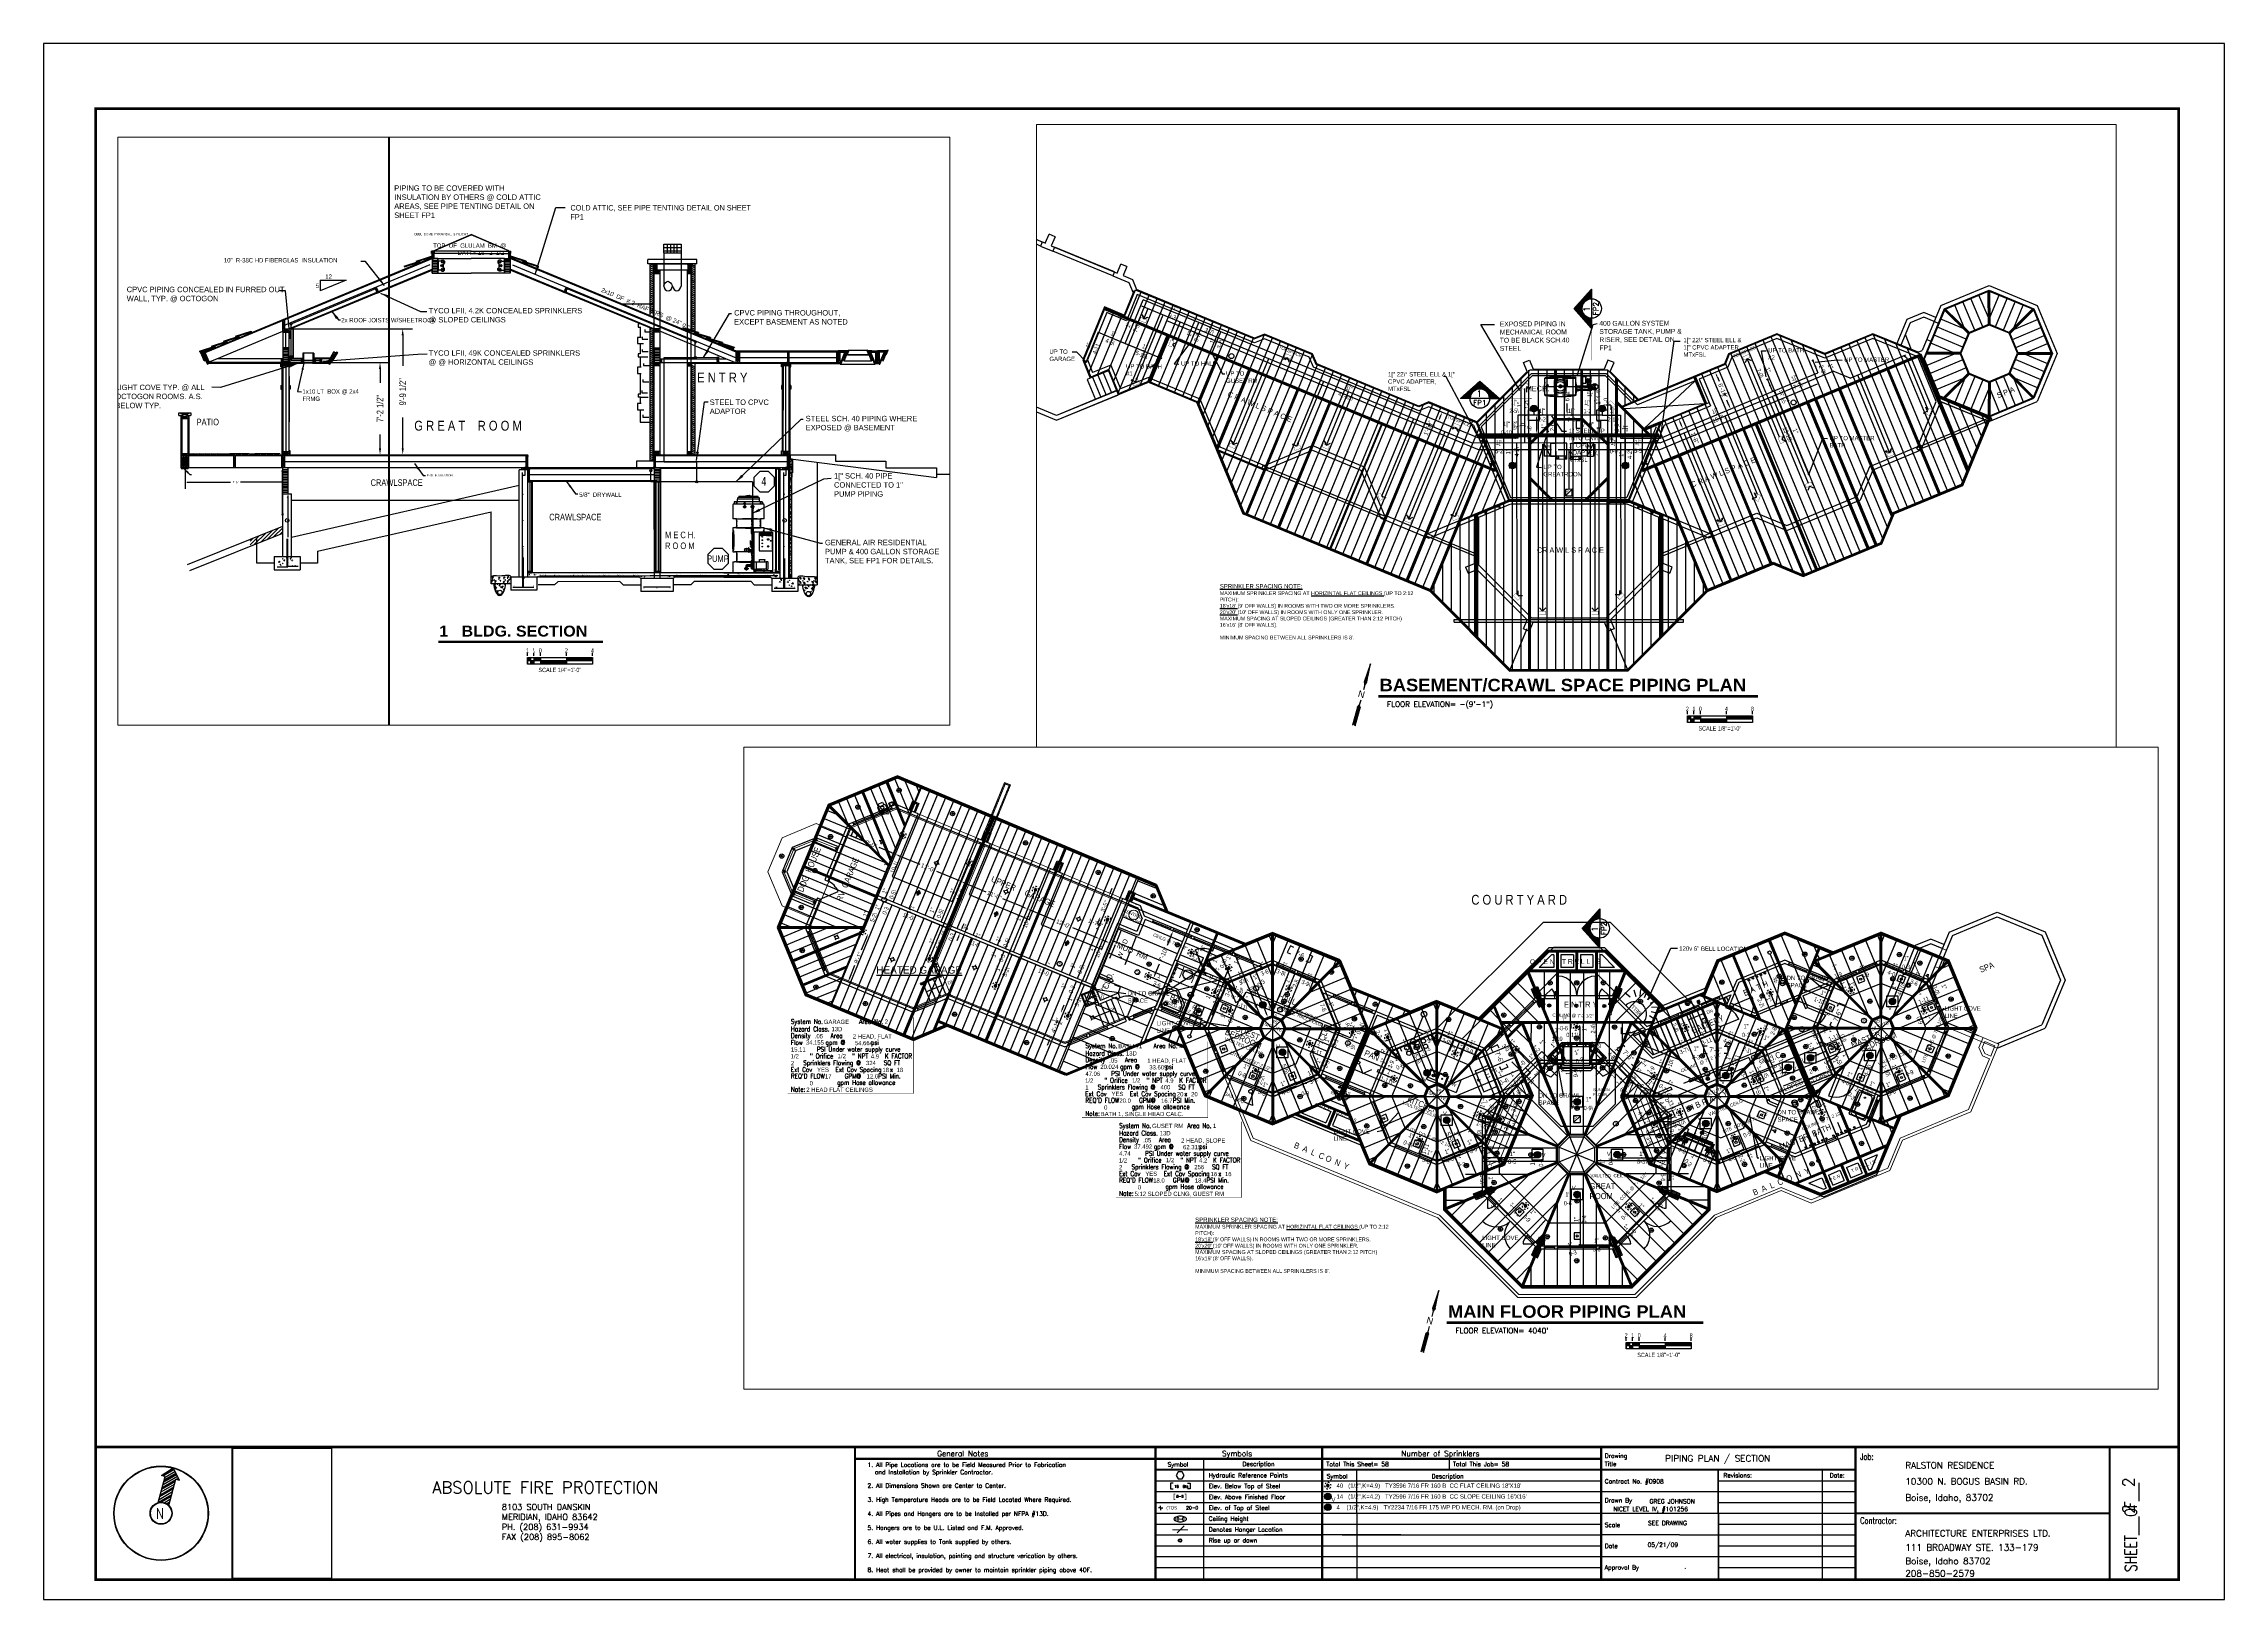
# Paper-space layout '30x42FP2' of a CAD drawing. Extents: x 0.5 to 42.4, y 0.5 to 30.3.
# The model-space entities are those that its viewports show. They can reach past a viewport. Long polylines and large blocks are cut down to what shows.
import ezdxf
from ezdxf.enums import TextEntityAlignment as Align

# ---------------------------------------------------------------- set-up
doc = ezdxf.new("R2010")
doc.units = 0
doc.header["$MEASUREMENT"] = 0
for name, pattern in [('DASHED', [0.75, 0.5, -0.25]), ('DASHED2', [0.375, 0.25, -0.125]), ('DOT2', [0.125, 0, -0.125]), ('HIDDEN', [0.375, 0.25, -0.125]), ('HIDDEN2', [0.1875, 0.125, -0.0625])]:
    doc.linetypes.add(name, pattern=pattern)
for name, color, linetype in [('$DDT_AUDIT_GENERATED_(41F)', 7, 'Continuous'), ('.50_BULKHEAD_PLA', 7, 'Continuous'), ('.50_DRAIN_VALVE', 7, 'Continuous'), ('.50_RUBBER_FOOT_', 7, 'Continuous'), ('.75_BULKHEAD', 7, 'Continuous'), ('1_IN._X_90_DEG._', 7, 'Continuous'), ('1_IN._X_90_DEG_S', 7, 'Continuous'), ('1_IN_BALL_VALVE_', 7, 'Continuous'), ('1_IN_BULKHEAD', 7, 'Continuous'), ('1_IN_TEE', 7, 'Continuous'), ('1HP_PUMP_1ST1E4C', 7, 'Continuous'), ('300_GALLON_PLAST', 7, 'Continuous'), ('400_GALLON_TANK', 7, 'Continuous'), ('ADAPTER_1_IN._FT', 7, 'Continuous'), ('ADAPTER_1_IN_C_X', 7, 'Continuous'), ('ADAPTER_1_IN_X_1', 7, 'Continuous'), ('ADAPTOR_.375__X_', 7, 'Continuous'), ('ADAPTOR_.50_C_X_', 7, 'Continuous'), ('ADJUSTMENT_SCR', 7, 'Continuous'), ('ANGLE_2_X_2_X_.1', 7, 'Continuous'), ('APPLIANCES', 250, 'Continuous'), ('B-FL JOISTS', 4, 'Continuous'), ('B-FLOOR BEAMS', 3, 'HIDDEN'), ('B-FOUNDATION', 3, 'Continuous'), ('B-FOUNDATION TEXT', 2, 'Continuous'), ('B-PT LUMBER', 4, 'DASHED2'), ('B-STAIRS', 5, 'Continuous'), ('B-WALLS', 1, 'Continuous'), ('BALCONY', 9, 'Continuous'), ('BORDER', 1, 'Continuous'), ('BUSHING_FLUSH_.5', 7, 'Continuous'), ('BUSHING_FLUSH_1_', 7, 'Continuous'), ('CABINETS', 30, 'HIDDEN'), ('CEILING', 5, 'Continuous'), ('COMPLETE_DOOR_HO', 7, 'Continuous'), ('COPCHKNPT100-S_C', 7, 'Continuous'), ('COVER_HANDLE', 7, 'Continuous'), ('Details', 1, 'Continuous'), ('DMNS', 1, 'Continuous'), ('DOORS', 3, 'Continuous'), ('ELEC', 5, 'Continuous'), ('ELECT_CONN', 7, 'Continuous'), ('FITTING_REDUCER_', 7, 'Continuous'), ('FLEX_HOSE', 7, 'Continuous'), ('FLOW_SWITCH', 7, 'Continuous'), ('FOUNDATION', 5, 'Continuous'), ('FRAME_LOGO', 7, 'Continuous'), ('GASKET_PRESS_SWI', 7, 'Continuous'), ('HANDLE_BALL_VA.', 7, 'Continuous'), ('HOFFMAN_A-16N126', 7, 'Continuous'), ('HVAC', 5, 'Continuous'), ('INSULATION', 30, 'Continuous'), ('LID_300_GALLON_P', 7, 'Continuous'), ('LIGHT_BASE', 7, 'Continuous'), ('LITE COVE-g', 7, 'HIDDEN'), ('MASONRY', 16, 'HIDDEN'), ('PLUMBING', 5, 'Continuous'), ('PRESS_SWITCH', 7, 'Continuous'), ('PRESSSWITCH_BASE', 7, 'Continuous'), ('PRESSURE_GAUGE_2', 7, 'Continuous'), ('PS200_STRUCT_WAL', 7, 'Continuous'), ('PS200_VERTICLE_S', 7, 'Continuous'), ('RED_LENS', 7, 'Continuous'), ('RESET_BUTTON', 7, 'Continuous'), ('RESET_BUTTON_BAS', 7, 'Continuous'), ('ROOF BEAMS', 251, 'HIDDEN'), ('ROOF FRAMING', 4, 'HIDDEN2'), ('ROOFLINE', 252, 'HIDDEN'), ('SECTION', 3, 'Continuous'), ('SECTION-PIPE', 7, 'Continuous'), ('SKYLITES', 3, 'Continuous'), ('SPRKDATA', 2, 'Continuous'), ('SPRKDATC', 2, 'Continuous'), ('SPRKVIEW', 1, 'Continuous'), ('SPRNK2', 1, 'Continuous'), ('SPRNKS', 1, 'Continuous'), ('STAIRS', 8, 'Continuous'), ('STEEL', 4, 'Continuous'), ('STREET_EL_.50_X_', 7, 'Continuous'), ('TEXT', 1, 'Continuous'), ('TEXT-arch', 1, 'Continuous'), ('TEXT-sect', 1, 'Continuous'), ('TOGGLE_SWITCH', 7, 'Continuous'), ('TUBE_1_X_10.06', 7, 'Continuous'), ('TUBE_COPPER1_X_2', 7, 'Continuous'), ('TUBE_COPPER_.50_', 7, 'Continuous'), ('UNION_.50_COPPER', 7, 'Continuous'), ('UNION_1_IN_COPU1', 7, 'Continuous'), ('VALVE_HANDLE', 7, 'Continuous'), ('WALL FRAMING', 252, 'Continuous'), ('WALLS', 3, 'Continuous'), ('WIDE_RFP_SHT_MET', 7, 'Continuous'), ('WINDOWS', 5, 'Continuous')]:
    doc.layers.add(name, color=color, linetype=linetype)
for name, color, linetype, plot in [('GJ LAYOUT', 6, 'Continuous', False), ('SL02', 3, 'Continuous', False), ('SPRKDAT1', 7, 'Continuous', False), ('SPRKDAT2', 2, 'Continuous', False), ('Viewport', 42, 'Continuous', False)]:
    doc.layers.add(name, color=color, linetype=linetype, plot=plot)
doc.styles.add('ARCHENT', font='technical.ttf', dxfattribs={"height": 6})
doc.styles.add('ARCHENTLTD', font='technical.ttf', dxfattribs={"height": 6})
doc.styles.add('B', font='bold', dxfattribs={"width": 1.1})
doc.styles.add('COMPLEX', font='complex.shx')
doc.styles.add('GOTHICE', font='GOTHICE')
doc.styles.add('HCAD', font='HCAD.SHX', dxfattribs={"width": 0.8, "height": 8})
doc.styles.add('MONOTEXT', font='MONOTXT', dxfattribs={"width": 0.75, "height": 6})
doc.styles.add('OMNIX', font='omnix.shx', dxfattribs={"width": 0.75})
doc.styles.add('PIPESIZE', font='hcad.shx', dxfattribs={"width": 0.8})
doc.styles.add('ROMANC', font='ROMANC.shx', dxfattribs={"width": 0.75, "height": 0.1875})
doc.styles.add('ROMANS', font='romans.shx', dxfattribs={"height": 6})
doc.styles.add('RS', font='ROMANS')
doc.styles.get("Standard").update_dxf_attribs({"font": 'hcad.shx', "height": 8})
doc.linetypes.add('BATTING', pattern='A,0.0001,-0.1,[134,ltypeshp.shx,S=0.1,R=0,X=-0.1,Y=0],-0.2,[134,ltypeshp.shx,S=0.1,R=180,X=0.1,Y=0],-0.1', length=0.4001)
doc.dimstyles.new('ARCHENT', dxfattribs={"dimtxt": 6, "dimasz": 6, "dimexe": 9, "dimexo": 3, "dimgap": 1, "dimtad": 0, "dimtoh": 1, "dimdec": 3, "dimzin": 0, "dimdsep": 46, "dimlunit": 4, "dimtxsty": 'ARCHENTLTD', "dimcen": 6, "dimaunit": 1, "dimadec": 0, "dimazin": 0, "dimtfac": 1, "dimtdec": 3, "dimtofl": 0, "dimtmove": 0, "dimatfit": 3, "dimfxl": 1, "dimfrac": 2, "dimtolj": 1, "dimtzin": 0, "dimarcsym": 0})
doc.dimstyles.new('ARCHENTLTD', dxfattribs={"dimtxt": 12, "dimasz": 6, "dimexe": 9, "dimexo": 3, "dimgap": 1, "dimtad": 0, "dimdec": 4, "dimzin": 1, "dimdsep": 46, "dimlunit": 4, "dimtxsty": 'ARCHENT', "dimcen": 6, "dimaunit": 1, "dimadec": 5, "dimazin": 0, "dimtfac": 1, "dimtdec": 4, "dimtofl": 0, "dimtmove": 0, "dimatfit": 3, "dimfxl": 1, "dimfrac": 2, "dimtolj": 1, "dimtzin": 0, "dimarcsym": 0})
doc.dimstyles.new('DEFAULT', dxfattribs={"dimtxt": 8, "dimasz": 8, "dimexe": 8, "dimexo": 8, "dimgap": 1, "dimtad": 0, "dimdec": 1, "dimrnd": 0.5, "dimzin": 7, "dimdsep": 46, "dimlunit": 4, "dimtxsty": 'Standard', "dimcen": 0, "dimclrd": 256, "dimclre": 256, "dimclrt": 256, "dimadec": 0, "dimazin": 0, "dimtfac": 1, "dimtdec": 4, "dimtofl": 0, "dimtmove": 2, "dimatfit": 3, "dimfxl": 1, "dimtolj": 1, "dimtzin": 0, "dimarcsym": 0})
picture_1 = doc.add_image_def('image2.jpg', size_in_pixel=(400, 524))
pattern_1 = [(112.5, (-11310.8261, -2936.175), (-1.73227412, -0.71753144), [])]
pattern_2 = [(67.511455, (15426.9717, -2933.5022), (1.73241754, -0.7171851), [])]
pattern_3 = [(202.521756, (5719.5433, -12646.559), (0.71818915, -1.73200154), [])]
pattern_4 = [(337.555994, (-1585.9979, -12651.504), (-0.71583818, -1.73297453), [])]
pattern_5 = [(247.555994, (-11314.4516, 4483.3919), (-1.73297453, 0.71583818), [])]
pattern_6 = [(112.5, (-11310.7731, -2928.8624), (-1.73227412, -0.71753144), [])]

# ---------------------------------------------------------------- blocks, each defined once
blk = doc.blocks.new('NORTHARR')
for p, q in [((-17.2, 67.6), (0, 86.3)), ((-15.7, 67.6), (1.5, 84.7)), ((-14.9, 70.2), (0.6, 85.7)), ((-13.9, 67.6), (2.3, 83.8)), ((-10.1, 66.1), (4.8, 81.1)), ((17.2, 67.6), (0, 86.3)), ((-10.1, 67.6), (-17.2, 67.6)), ((-10.1, 60.8), (7.4, 78.3)), ((-10.1, 59), (8.2, 77.4)), ((-10.1, 57.2), (9.1, 76.4)), ((-10.1, 51.9), (11.6, 73.7)), ((-10.1, 17.5), (-10.1, 67.6)), ((-10.1, 46.6), (10.1, 66.9)), ((-10.1, 44.9), (10.1, 65.1)), ((-10.1, 43.1), (10.1, 63.3)), ((-10.1, 37.8), (10.1, 58)), ((-10.1, 32.5), (10.1, 52.7)), ((-10.1, 30.7), (10.1, 51)), ((-10.1, 29), (10.1, 49.2)), ((-10.1, 23.6), (10.1, 43.9)), ((10.1, 17.5), (10.1, 67.6)), ((10.1, 67.6), (17.2, 67.6)), ((10.8, 67.6), (14.2, 70.9)), ((12.6, 67.6), (15, 70)), ((14.4, 67.6), (15.9, 69.1)), ((-10.1, 18.3), (10.1, 38.6)), ((-8.2, 18.5), (10.1, 36.8)), ((-5.4, 19.5), (10.1, 35.1)), ((0.6, 20.2), (10.1, 29.8)), ((5.2, 19.6), (10.1, 24.5)), ((6.6, 19.1), (10.1, 22.7)), ((7.9, 18.7), (10.1, 20.9))]:
    blk.add_line(p, q)
blk = doc.blocks.new('HEAD3')
at = {"layer": 'SPRNKS', "color": 0}
blk.add_circle((0, 0), 0.5, dxfattribs=at)
for radius, start, end in [(6, 180, 210), (6, 120, 150), (2.5, 150, 180), (2, 180, 210), (2, 120, 150), (1.5, 150, 180), (2.5, 90, 120), (1, 180, 210), (1, 120, 150), (1.5, 90, 120), (6, 60, 90), (2, 60, 90), (1, 60, 90), (1.5, 30, 60), (1, 0, 30), (2.5, 30, 60), (1.5, 330, 0), (2, 0, 30), (2.5, 330, 0), (6, 0, 30), (6, 240, 270), (2.5, 210, 240), (1.5, 210, 240), (2, 240, 270), (1, 240, 270), (1.5, 270, 300), (2.5, 270, 300), (1, 300, 330), (2, 300, 330), (6, 300, 330)]:
    blk.add_arc((0, 0), radius, start, end, dxfattribs=at)
blk = doc.blocks.new('HEAD7')
at = {"layer": 'SPRNKS', "color": 0}
for radius in [6, 5.75, 5.25, 4.75, 4.25, 3.75, 3.5, 3, 2.5, 2, 1.5, 1.25, 0.75]:
    blk.add_circle((0, 0), radius, dxfattribs=at)
blk = doc.blocks.new('HEAD7B')
at = {"layer": 'SPRNKS', "color": 1, "const_width": 1, "flags": 128}
blk.add_lwpolyline([(-6.2, -6.2), (6.2, 6.2)], dxfattribs=at)
at = {"layer": 'SPRNKS', "color": 0}
for radius in [6, 5.75, 5.25, 4.75, 4.25, 3.75, 3.5, 3, 2.5, 2, 1.5, 1.25, 0.75]:
    blk.add_circle((0, 0), radius, dxfattribs=at)
blk = doc.blocks.new('asr')
at = {"linetype": 'ByBlock'}
for p, q in [((-4.2, -4.2), (4.2, 4.2)), ((-4.2, 4.2), (4.2, -4.2))]:
    blk.add_line(p, q, dxfattribs=at)
at = {"linetype": 'ByBlock', "const_width": 6}
for points in [[(-2.1, 2.1, -0.414214), (2.1, 2.1, -0.414214)], [(-2.1, -2.1, 0.414214), (2.1, -2.1, 0.414214)]]:
    blk.add_lwpolyline(points, format="xyb", dxfattribs=at)
at = {"linetype": 'ByBlock'}
blk.add_circle((0, 0), 6, dxfattribs=at)
blk = doc.blocks.new('*X3')
at = {"color": 0}
for p, q in [((838.75, 493.204886), (838.75, 509.431316)), ((839.385807, 510), (844.666462, 510)), ((840, 493.343868), (840, 510.54935)), ((840.78335, 511.25), (843.26892, 511.25)), ((841.25, 493.416996), (841.25, 511.667384)), ((842.5, 493.42487), (842.5, 511.937743)), ((843.75, 493.367557), (843.75, 510.819709)), ((845, 493.244584), (845, 509.701675)), ((808.639873, 482.5), (821.897792, 482.5)), ((808.75, 469.430149), (808.75, 482.598501)), ((810, 469.430149), (810, 483.716535)), ((810.037415, 483.75), (822.767032, 483.75)), ((811.25, 469.430149), (811.25, 484.834569)), ((811.434958, 485), (823.762758, 485)), ((812.5, 469.430149), (812.5, 485.952603)), ((812.8325, 486.25), (824.907028, 486.25)), ((813.75, 469.430149), (813.75, 487.070637)), ((814.230043, 487.5), (826.232096, 487.5)), ((815, 469.430149), (815, 488.188671)), ((815.627585, 488.75), (827.788349, 488.75)), ((816.25, 469.430149), (816.25, 489.306705)), ((817.025128, 490), (829.662785, 490)), ((817.5, 469.430149), (817.5, 490.424739)), ((818.42267, 491.25), (832.032872, 491.25)), ((818.75, 475.277605), (818.75, 491.542773)), ((819.820213, 492.5), (835.411517, 492.5)), ((820, 478.960132), (820, 492.660807)), ((821.217755, 493.75), (862.834515, 493.75)), ((821.25, 481.443617), (821.25, 493.778841)), ((822.5, 483.383688), (822.5, 494.896875)), ((822.615298, 495), (861.436972, 495)), ((823.75, 484.985022), (823.75, 496.014909)), ((824.01284, 496.25), (860.03943, 496.25)), ((825, 486.344105), (825, 497.132943)), ((825.410383, 497.5), (858.641887, 497.5)), ((826.25, 487.515634), (826.25, 498.250977)), ((826.807925, 498.75), (857.244345, 498.75)), ((827.5, 488.534143), (827.5, 499.369011)), ((828.205468, 500), (855.846802, 500)), ((828.75, 489.423034), (828.75, 500.487045)), ((829.60301, 501.25), (854.44926, 501.25)), ((830, 490.198954), (830, 501.605079)), ((831.000553, 502.5), (853.051717, 502.5)), ((831.25, 490.874172), (831.25, 502.723113)), ((832.398095, 503.75), (851.654175, 503.75)), ((832.5, 491.457948), (832.5, 503.841147)), ((833.75, 491.957394), (833.75, 504.959181)), ((833.795638, 505), (850.256632, 505)), ((835, 492.378016), (835, 506.077215)), ((835.19318, 506.25), (848.85909, 506.25)), ((836.25, 492.724085), (836.25, 507.195249)), ((836.590723, 507.5), (847.461547, 507.5)), ((837.5, 492.998885), (837.5, 508.313282)), ((837.988265, 508.75), (846.064005, 508.75)), ((846.25, 493.054927), (846.25, 508.583641)), ((847.5, 492.796963), (847.5, 507.465607)), ((848.640753, 492.5), (864.232057, 492.5)), ((848.75, 492.468396), (848.75, 506.347573)), ((850, 492.066153), (850, 505.229539)), ((851.25, 491.586221), (851.25, 504.111505)), ((852.019397, 491.25), (865.6296, 491.25)), ((852.5, 491.02342), (852.5, 502.993471)), ((853.75, 490.37107), (853.75, 501.875437)), ((854.389485, 490), (867.027142, 490)), ((855, 489.620494), (855, 500.757403)), ((856.25, 488.760251), (856.25, 499.639369)), ((856.263921, 488.75), (868.424685, 488.75)), ((857.5, 487.774922), (857.5, 498.521335)), ((857.820174, 487.5), (869.822227, 487.5)), ((858.75, 486.643038), (858.75, 497.403301)), ((859.145241, 486.25), (871.21977, 486.25)), ((860, 485.333336), (860, 496.285267)), ((860.289512, 485), (872.617312, 485)), ((861.25, 483.797272), (861.25, 495.167233)), ((861.285238, 483.75), (874.014855, 483.75)), ((862.154478, 482.5), (875.412397, 482.5)), ((862.5, 481.951812), (862.5, 494.049199)), ((863.75, 479.630388), (863.75, 492.931165)), ((865, 476.370806), (865, 491.813131)), ((866.25, 469.430149), (866.25, 490.695097)), ((867.5, 469.430149), (867.5, 489.577063)), ((868.75, 469.430149), (868.75, 488.459029)), ((870, 469.430149), (870, 487.340995)), ((871.25, 469.430149), (871.25, 486.222961)), ((872.5, 469.430149), (872.5, 485.104927)), ((873.75, 469.430149), (873.75, 483.986893)), ((875, 469.430149), (875, 482.868859)), ((794.664448, 470), (818.033501, 470)), ((795, 469.430149), (795, 470.300127)), ((796.06199, 471.25), (818.095833, 471.25)), ((796.25, 469.430149), (796.25, 471.418161)), ((797.459533, 472.5), (818.223883, 472.5)), ((797.5, 469.430149), (797.5, 472.536195)), ((798.75, 469.430149), (798.75, 473.654229)), ((798.857075, 473.75), (818.418719, 473.75)), ((800, 469.430149), (800, 474.772263)), ((800.254618, 475), (818.682015, 475)), ((801.25, 469.430149), (801.25, 475.890297)), ((801.65216, 476.25), (819.016119, 476.25)), ((802.5, 469.430149), (802.5, 477.008331)), ((803.049703, 477.5), (819.424173, 477.5)), ((803.75, 469.430149), (803.75, 478.126365)), ((804.447245, 478.75), (819.910268, 478.75)), ((805, 469.430149), (805, 479.244399)), ((805.844788, 480), (820.479686, 480)), ((806.25, 469.430149), (806.25, 480.362433)), ((807.24233, 481.25), (821.139242, 481.25)), ((807.5, 469.430149), (807.5, 481.480467)), ((862.913028, 481.25), (876.80994, 481.25)), ((863.572584, 480), (878.207482, 480)), ((864.142002, 478.75), (879.605025, 478.75)), ((864.628097, 477.5), (881.002567, 477.5)), ((865.036151, 476.25), (882.40011, 476.25)), ((865.370255, 475), (883.797652, 475)), ((865.633551, 473.75), (885.195195, 473.75)), ((865.828387, 472.5), (886.592737, 472.5)), ((865.956437, 471.25), (887.99028, 471.25)), ((866.018769, 470), (889.387822, 470)), ((876.25, 469.430149), (876.25, 481.750825)), ((877.5, 469.430149), (877.5, 480.632791)), ((878.75, 469.430149), (878.75, 479.514757)), ((880, 469.430149), (880, 478.396723)), ((881.25, 469.430149), (881.25, 477.278689)), ((882.5, 469.430149), (882.5, 476.160655)), ((883.75, 469.430149), (883.75, 475.042621)), ((885, 469.430149), (885, 473.924587)), ((886.25, 469.430149), (886.25, 472.806553)), ((887.5, 469.430149), (887.5, 471.688519)), ((888.75, 469.430149), (888.75, 470.570485)), ((890, 469.430149), (890, 469.452451))]:
    blk.add_line(p, q, dxfattribs=at)
blk = doc.blocks.new('DEMANDS')
at = {"layer": 'Details'}
blk.add_lwpolyline([(0, 0, 0, 0, 0), (0, 160, 0, 0, 0), (265.1, 160, 1, 1, 0), (265.1, 0, 1, 1, 0)], format="xyseb", close=True, dxfattribs=at)
at = {"layer": 'Details', "style": 'ROMANS', "width": 0.75}
for s, p in [('System No.', (7, 146.4)), ('Hazard Class.', (7, 130.7)), ('Area No. ', (150.7, 146.4)), ('Density       Area ', (7, 116.7)), ('Flow        gpm @         psi ', (7, 102.4)), ('PSI Under water supply curve', (61.6, 88)), ('Sprinklers Flowing @        SQ FT', (33.1, 59.5)), ('" Orifice', (47.1, 73.8)), ('" NPT', (135.9, 73.8)), ('K FACTOR', (204.9, 73.8)), ('Ext Cov', (6.7, 45.2)), ('Ext Cov Spacing   x', (100.9, 45.2)), ("REQ'D FLOW       GPM@      PSI Min.", (7, 31.6)), ('gpm Hose allowance', (104.6, 18)), ('Note:', (7, 3.6))]:
    blk.add_text(s, height=10, dxfattribs=at).set_placement(p)
at = {"layer": 'Details', "color": 7, "style": 'HCAD'}
for tag, p in [('SYSNO', (76.4, 146.4)), ('HAZARD', (92.5, 131)), ('AREA_NR', (204.7, 146.8)), ('DEN', (57.4, 116.1)), ('AREA', (137.6, 115.7)), ('SAFE', (7.1, 88.2)), ('FLOW', (38.5, 102.7)), ('PRES', (141.7, 101.7)), ('ORIFICE', (6.5, 73.8)), ('NPT', (105.6, 74.3)), ('KFACTOR', (175.5, 73.6)), ('NO.', (6.9, 59.3)), ('ECHEADS', (62.2, 45.5)), ('SPRINK', (165.3, 59.7)), ('SPAC', (199.8, 45)), ('SPAC', (229.9, 45)), ('ALLOW', (46.5, 17)), ('FLOW', (78.8, 31.4)), ('PSI', (166.5, 31.4)), ('MISCNOTE', (39.5, 3.3))]:
    blk.add_attdef(tag, p, '', height=9, dxfattribs=at)
blk = doc.blocks.new('*D35')
at = {"layer": 'Defpoints', "color": 0, "ltscale": 0.25}
for p in [(3879.6, 801.3), (3881.1, 716.3), (3927.8, 716.3)]:
    blk.add_point(p, dxfattribs=at)
at = {"layer": 'SECTION', "color": 0, "lineweight": -2, "ltscale": 0.25}
for p, q in [((3880.1, 801.3), (3936.8, 801.3)), ((3927.8, 795.3), (3927.8, 782.7)), ((3927.8, 722.3), (3927.8, 734.9)), ((3881.6, 716.3), (3936.8, 716.3))]:
    blk.add_line(p, q, dxfattribs=at)
at = {"layer": 'SECTION', "color": 0, "ltscale": 0.25}
for points in [[(3926.8, 795.3), (3928.8, 795.3), (3927.8, 801.3)], [(3926.8, 722.3), (3928.8, 722.3), (3927.8, 716.3)]]:
    blk.add_solid(points, dxfattribs=at)
at = {"layer": 'SECTION', "color": 0, "ltscale": 0.25, "insert": (3927.8, 758.8), "char_height": 6, "attachment_point": 5, "rotation": 90, "style": 'ARCHENT'}
blk.add_mtext('\\A1;7\'-2 1/2"', dxfattribs=at)
blk = doc.blocks.new('*D36')
at = {"layer": 'Defpoints', "color": 0, "ltscale": 0.25}
for p in [(3843.6, 832.3), (3843.7, 716.3), (3948.7, 716.3)]:
    blk.add_point(p, dxfattribs=at)
at = {"layer": 'SECTION', "color": 0, "lineweight": -2, "ltscale": 0.25}
for p, q in [((3846.6, 832.3), (3957.7, 832.3)), ((3948.7, 826.3), (3948.7, 798.2)), ((3948.7, 722.3), (3948.7, 750.5)), ((3846.7, 716.3), (3957.7, 716.3))]:
    blk.add_line(p, q, dxfattribs=at)
at = {"layer": 'SECTION', "color": 0, "ltscale": 0.25}
for points in [[(3947.7, 826.3), (3949.7, 826.3), (3948.7, 832.3)], [(3947.7, 722.3), (3949.7, 722.3), (3948.7, 716.3)]]:
    blk.add_solid(points, dxfattribs=at)
at = {"layer": 'SECTION', "color": 0, "ltscale": 0.25, "insert": (3948.7, 774.3), "char_height": 6, "attachment_point": 5, "rotation": 90, "style": 'ARCHENT'}
blk.add_mtext('\\A1;9\'-9 1/2"', dxfattribs=at)
blk = doc.blocks.new('8scale')
for p, q in [((2.3, 36), (2.3, 42)), ((14.3, 36), (14.3, 42)), ((26.3, 36), (26.3, 42)), ((74.3, 36), (74.3, 42)), ((122.3, 36), (122.3, 42)), ((2.3, 33), (8.3, 33)), ((2.3, 21), (2.3, 33)), ((122.3, 27), (2.3, 27)), ((2.3, 27), (2.3, 21)), ((122.3, 21), (2.3, 21)), ((8.3, 33), (14.3, 33)), ((8.3, 33), (8.3, 21)), ((14.3, 33), (26.3, 33)), ((14.3, 33), (14.3, 21)), ((26.3, 33), (74.3, 33)), ((26.3, 33), (26.3, 21)), ((74.3, 33), (122.3, 33)), ((74.3, 33), (74.3, 21)), ((122.3, 33), (122.3, 27)), ((122.3, 27), (122.3, 21))]:
    blk.add_line(p, q)
at = {"const_width": 6}
for points in [[(2.3, 30), (8.3, 30)], [(8.3, 24), (14.3, 24)], [(14.3, 30), (26.3, 30)], [(26.3, 24), (74.3, 24)], [(74.3, 30), (122.3, 30)]]:
    blk.add_lwpolyline(points, dxfattribs=at)
at = {"width": 0.75}
for s, p in [('2', (2.3, 42)), ('1', (14.3, 42)), ('0', (26.3, 42)), ('4', (74.3, 42)), ('8', (122.3, 42)), ('SCALE 1/8"=1\'-0"', (62.3, 6))]:
    blk.add_text(s, height=8, dxfattribs=at).set_placement(p, align=Align.CENTER)
blk = doc.blocks.new('*X4')
at = {"color": 0}
for p, q in [((1565, 2268.8), (1565, 2383.1)), ((1565.6, 2269.9), (1565.6, 2374.3)), ((1566.2, 2270.9), (1566.2, 2365.6)), ((1566.9, 2272), (1566.9, 2356.8)), ((1567.5, 2273), (1567.5, 2348.1)), ((1568.1, 2274.1), (1568.1, 2339.3)), ((1568.8, 2275.1), (1568.8, 2330.6)), ((1569.4, 2276.1), (1569.4, 2321.8)), ((1570, 2277.2), (1570, 2313.1)), ((1570.6, 2278.2), (1570.6, 2304.3)), ((1571.2, 2279.3), (1571.2, 2295.6)), ((1571.9, 2280.3), (1571.9, 2286.8))]:
    blk.add_line(p, q, dxfattribs=at)
blk = doc.blocks.new('*X5')
at = {"color": 0}
for p, q in [((1565, 2055.7), (1565, 2155.5)), ((1565.6, 2054.6), (1565.6, 2154.5)), ((1566.2, 2053.6), (1566.2, 2153.4)), ((1566.9, 2052.6), (1566.9, 2152.4)), ((1567.5, 2051.5), (1567.5, 2151.4)), ((1568.1, 2050.5), (1568.1, 2150.3)), ((1568.8, 2049.4), (1568.8, 2149.3)), ((1569.4, 2048.4), (1569.4, 2148.2)), ((1570, 2047.3), (1570, 2147.2)), ((1570.6, 2046.3), (1570.6, 2146.1)), ((1571.2, 2045.3), (1571.2, 2145.1)), ((1571.9, 2044.2), (1571.9, 2144.1))]:
    blk.add_line(p, q, dxfattribs=at)
blk = doc.blocks.new('NORTH')
for p, q in [((0.4, 28.4), (0.4, 14.2)), ((-3.3, -34.3), (0.4, -28.2)), ((0.4, -14.1), (0.4, -28.2)), ((0.4, -28.2), (4, -34.3)), ((-3.3, -34.3), (-3.3, -84.2)), ((-3.3, -84.2), (0.4, -78.1)), ((0.4, -78.1), (4, -84.2))]:
    blk.add_line(p, q)
for points in [[(0.4, 85.8), (-3.3, 34.5), (0.4, 28.4)], [(0.4, -28.2), (0.4, -78.1), (4, -84.2), (4, -34.3), (0.4, -28.2)]]:
    blk.add_lwpolyline(points)
at = {"xscale": 0.5, "yscale": 0.5, "zscale": 0.5}
for name in ['*X4', '*X5']:
    blk.add_blockref(name, (-782.1, -1106), dxfattribs=at)
at = {"style": 'GOTHICE'}
blk.add_text('N', height=18, dxfattribs=at).set_placement((-10.4, -7.3))
blk = doc.blocks.new('AFFOFF')
at = {"layer": 'DMNS'}
for p, q in [((-21.1, -25.9), (-21.1, -39.4)), ((-14.3, -25.9), (-21.1, -25.9)), ((-21.1, -39.4), (-14.3, -39.4)), ((17.2, -25.9), (23.9, -25.9)), ((23.9, -39.4), (17.2, -39.4)), ((23.9, -25.9), (23.9, -39.4))]:
    blk.add_line(p, q, dxfattribs=at)
at = {"layer": 'DMNS', "width": 0.75}
blk.add_attdef('AFF', text='', height=9, dxfattribs=at).set_placement((1.4, -37.1), align=Align.CENTER)
blk = doc.blocks.new('vAFF')
for p, q in [((-15.75, 11.25), (-22.5, 11.25)), ((-22.5, 11.25), (-22.5, -2.25)), ((15.75, 11.25), (22.5, 11.25)), ((22.5, 11.25), (22.5, -2.25)), ((-22.5, -2.25), (-15.75, -2.25)), ((22.5, -2.25), (15.75, -2.25))]:
    blk.add_line(p, q)
at = {"width": 0.75}
blk.add_attdef('ELEVATION', text='', height=9, rotation=360, dxfattribs=at).set_placement((0, 0), align=Align.CENTER)
blk = doc.blocks.new('TYPDROP')
at = {"color": 120}
for p, q in [((0, 1), (1, 1)), ((0, 0), (0, 1)), ((1, 0), (0, 0)), ((1, 1), (1, 0))]:
    blk.add_line(p, q, dxfattribs=at)
at = {"color": 120, "width": 0.8, "flags": 1}
blk.add_attdef('DROP_LENGTH', text='', height=0.04, dxfattribs=at).set_placement((0.5, 0), align=Align.CENTER)
blk = doc.blocks.new('PIPEX')
at = {"color": 0}
blk.add_point((0, 0), dxfattribs=at)
at = {"layer": 'SPRKDATA', "color": 0, "width": 0.8}
for tag, style, p in [('DIA', 'PIPESIZE', (0, 3.6)), ('LENGTH', 'HCAD', (0, -10.8))]:
    blk.add_attdef(tag, text='', height=8, dxfattribs=dict(at, style=style)).set_placement(p, align=Align.CENTER)
at = {"layer": 'SPRKDATA', "color": 0, "style": 'HCAD', "width": 0.8, "flags": 1}
blk.add_attdef('HANDLE', (-16.2, -21.6), '', height=7.2, dxfattribs=at)
blk = doc.blocks.new('*D41')
at = {"layer": 'Defpoints', "color": 0}
for p in [(1824.2, 2134), (1824.2, 2134), (1817.2, 2116.9)]:
    blk.add_point(p, dxfattribs=at)
at = {"layer": 'DMNS', "lineweight": -2}
blk.add_line((1820.3, 2124.3), (1821.2, 2126.6), dxfattribs=at)
at = {"layer": 'DMNS'}
for points in [[(1820, 2127.1), (1822.4, 2126.1), (1824.2, 2134)], [(1819, 2124.8), (1821.5, 2123.8), (1817.2, 2116.9)]]:
    blk.add_solid(points, dxfattribs=at)
at = {"layer": 'DMNS', "insert": (1798.3, 2104.7), "char_height": 8, "attachment_point": 5, "rotation": 67.5706}
blk.add_mtext('\\A1;1\'-6{\\H1.000000x;\\S1/2;}"', dxfattribs=at)
blk = doc.blocks.new('*D42')
at = {"layer": 'Defpoints', "color": 0}
for p in [(2327.8, 2207.5), (2327.8, 2207.5), (2355.9, 2139.8)]:
    blk.add_point(p, dxfattribs=at)
at = {"layer": 'DMNS', "lineweight": -2}
for p, q in [((2330.9, 2200.1), (2334.6, 2191.2)), ((2335.2, 2210.6), (2335.2, 2210.6)), ((2352.8, 2147.2), (2349.1, 2156.1)), ((2363.3, 2142.9), (2363.3, 2142.9))]:
    blk.add_line(p, q, dxfattribs=at)
at = {"layer": 'DMNS'}
for points in [[(2332.1, 2200.6), (2329.6, 2199.6), (2327.8, 2207.5)], [(2354.1, 2147.7), (2351.6, 2146.7), (2355.9, 2139.8)]]:
    blk.add_solid(points, dxfattribs=at)
at = {"layer": 'DMNS', "insert": (2341.8, 2173.7), "char_height": 8, "attachment_point": 5, "rotation": 292.5409}
blk.add_mtext('\\A1;6\'-1{\\H1.000000x;\\S1/2;}"', dxfattribs=at)
blk = doc.blocks.new('*D43')
at = {"layer": 'Defpoints', "color": 0}
for p in [(2260.4, 2121.6), (2260.4, 2121.6), (2268, 2103.3)]:
    blk.add_point(p, dxfattribs=at)
at = {"layer": 'DMNS', "lineweight": -2}
blk.add_line((2264.9, 2110.7), (2263.5, 2114.2), dxfattribs=at)
at = {"layer": 'DMNS'}
for points in [[(2264.7, 2114.7), (2262.2, 2113.7), (2260.4, 2121.6)], [(2266.1, 2111.2), (2263.7, 2110.2), (2268, 2103.3)]]:
    blk.add_solid(points, dxfattribs=at)
at = {"layer": 'DMNS', "insert": (2290.3, 2086.6), "char_height": 8, "attachment_point": 5, "rotation": 292.5459}
blk.add_mtext('\\A1;1\'-8"', dxfattribs=at)
blk = doc.blocks.new('*D44')
at = {"layer": 'Defpoints', "color": 0}
for p in [(1998.2, 2128.6), (1998.2, 2094.8), (1998.2, 2094.8)]:
    blk.add_point(p, dxfattribs=at)
at = {"layer": 'DMNS', "lineweight": -2}
for p, q in [((1998.2, 2120.6), (1998.2, 2102.8)), ((2006.2, 2128.6), (2006.2, 2128.6)), ((2006.2, 2094.8), (2006.2, 2094.8))]:
    blk.add_line(p, q, dxfattribs=at)
at = {"layer": 'DMNS'}
for points in [[(1999.5, 2120.6), (1996.9, 2120.6), (1998.2, 2128.6)], [(1999.5, 2102.8), (1996.9, 2102.8), (1998.2, 2094.8)]]:
    blk.add_solid(points, dxfattribs=at)
at = {"layer": 'DMNS', "insert": (1984.6, 2094.3), "char_height": 8, "attachment_point": 5, "rotation": 270.0284}
blk.add_mtext('\\A1;2\'-10"', dxfattribs=at)
blk = doc.blocks.new('*D45')
at = {"layer": 'Defpoints', "color": 0}
for p in [(919.5, 1129.4), (920.5, 1129), (920.7, 1132.2)]:
    blk.add_point(p, dxfattribs=at)
at = {"layer": 'DMNS', "lineweight": -2}
for p, q in [((924.7, 1139.2), (927.8, 1146.6)), ((926.9, 1126.4), (927.9, 1125.9)), ((928.1, 1129.2), (929.1, 1128.8)), ((917.5, 1121.6), (914.5, 1114.2))]:
    blk.add_line(p, q, dxfattribs=at)
at = {"layer": 'DMNS'}
for points in [[(916.3, 1122.1), (918.7, 1121.1), (920.5, 1129)], [(923.5, 1139.7), (926, 1138.7), (921.7, 1131.8)]]:
    blk.add_solid(points, dxfattribs=at)
at = {"layer": 'DMNS', "insert": (931.9, 1139.3), "char_height": 8, "attachment_point": 5, "rotation": 67.7252}
blk.add_mtext('\\A1;3"', dxfattribs=at)
blk = doc.blocks.new('*D46')
at = {"layer": 'Defpoints', "color": 0}
for p in [(712.3, 1311), (712.3, 1311), (800.8, 1274.4)]:
    blk.add_point(p, dxfattribs=at)
at = {"layer": 'DMNS', "lineweight": -2}
for p, q in [((715.4, 1318.4), (715.4, 1318.4)), ((719.7, 1308), (742.1, 1298.7)), ((793.5, 1277.4), (771.1, 1286.7)), ((803.9, 1281.7), (803.9, 1281.7))]:
    blk.add_line(p, q, dxfattribs=at)
at = {"layer": 'DMNS'}
for points in [[(720.2, 1309.2), (719.2, 1306.8), (712.3, 1311)], [(794, 1278.7), (792.9, 1276.2), (800.8, 1274.4)]]:
    blk.add_solid(points, dxfattribs=at)
at = {"layer": 'DMNS', "insert": (756.6, 1292.7), "char_height": 8, "attachment_point": 5, "rotation": 337.4846}
blk.add_mtext('\\A1;8\'-0"', dxfattribs=at)
blk = doc.blocks.new('*D47')
at = {"layer": 'Defpoints', "color": 0}
for p in [(800.8, 1274.4), (922.8, 1223.8), (922.8, 1223.8)]:
    blk.add_point(p, dxfattribs=at)
at = {"layer": 'DMNS', "lineweight": -2}
for p, q in [((808.2, 1271.3), (846.1, 1255.6)), ((915.4, 1226.9), (877.5, 1242.6))]:
    blk.add_line(p, q, dxfattribs=at)
at = {"layer": 'DMNS'}
for points in [[(808.7, 1272.5), (807.7, 1270.1), (800.8, 1274.4)], [(915.9, 1228.1), (914.9, 1225.6), (922.8, 1223.8)]]:
    blk.add_solid(points, dxfattribs=at)
at = {"layer": 'DMNS', "insert": (861.8, 1249.1), "char_height": 8, "attachment_point": 5, "rotation": 337.4882}
blk.add_mtext('\\A1;11\'-0"', dxfattribs=at)
blk = doc.blocks.new('*D48')
at = {"layer": 'Defpoints', "color": 0}
for p in [(922.8, 1223.8), (1044.8, 1173.3), (1044.8, 1173.3)]:
    blk.add_point(p, dxfattribs=at)
at = {"layer": 'DMNS', "lineweight": -2}
for p, q in [((930.2, 1220.8), (968.1, 1205)), ((1037.4, 1176.3), (999.5, 1192))]:
    blk.add_line(p, q, dxfattribs=at)
at = {"layer": 'DMNS'}
for points in [[(930.7, 1222), (929.7, 1219.5), (922.8, 1223.8)], [(1037.9, 1177.6), (1036.9, 1175.1), (1044.8, 1173.3)]]:
    blk.add_solid(points, dxfattribs=at)
at = {"layer": 'DMNS', "insert": (983.8, 1198.5), "char_height": 8, "attachment_point": 5, "rotation": 337.4882}
blk.add_mtext('\\A1;11\'-0"', dxfattribs=at)
blk = doc.blocks.new('*D49')
at = {"layer": 'Defpoints', "color": 0}
for p in [(1044.8, 1173.3), (1177.8, 1118.1), (1177.8, 1118.1)]:
    blk.add_point(p, dxfattribs=at)
at = {"layer": 'DMNS', "lineweight": -2}
for p, q in [((1052.2, 1170.2), (1094.4, 1152.7)), ((1170.4, 1121.2), (1128.2, 1138.7))]:
    blk.add_line(p, q, dxfattribs=at)
at = {"layer": 'DMNS'}
for points in [[(1052.7, 1171.4), (1051.7, 1169), (1044.8, 1173.3)], [(1170.9, 1122.4), (1169.9, 1120), (1177.8, 1118.1)]]:
    blk.add_solid(points, dxfattribs=at)
at = {"layer": 'DMNS', "insert": (1111.3, 1145.7), "char_height": 8, "attachment_point": 5, "rotation": 337.4882}
blk.add_mtext('\\A1;12\'-0"', dxfattribs=at)
blk = doc.blocks.new('*D50')
at = {"layer": 'Defpoints', "color": 0}
for p in [(1177.8, 1118.1), (1195.9, 1110.7), (1195.9, 1110.7)]:
    blk.add_point(p, dxfattribs=at)
at = {"layer": 'DMNS', "lineweight": -2}
for p, q in [((1180.8, 1125.5), (1180.9, 1125.6)), ((1185.2, 1115.1), (1188.5, 1113.8)), ((1199, 1118.1), (1199, 1118.1))]:
    blk.add_line(p, q, dxfattribs=at)
at = {"layer": 'DMNS'}
for points in [[(1185.7, 1116.4), (1184.7, 1113.9), (1177.8, 1118.2)], [(1189, 1115), (1188, 1112.5), (1195.9, 1110.7)]]:
    blk.add_solid(points, dxfattribs=at)
at = {"layer": 'DMNS', "insert": (1170.3, 1147.3), "char_height": 8, "attachment_point": 5, "rotation": 337.631}
blk.add_mtext('\\A1;1\'-7{\\H1.000000x;\\S1/2;}"', dxfattribs=at)
blk = doc.blocks.new('*D51')
at = {"layer": 'Defpoints', "color": 0}
for p in [(1313.1, 1132.6), (1313.2, 1132.6), (1277.2, 1045.5)]:
    blk.add_point(p, dxfattribs=at)
at = {"layer": 'DMNS', "lineweight": -2}
for p, q in [((1305.8, 1135.6), (1305.7, 1135.7)), ((1310, 1125.2), (1302.1, 1106)), ((1280.2, 1053), (1288.1, 1072.2)), ((1269.8, 1048.6), (1269.7, 1048.6))]:
    blk.add_line(p, q, dxfattribs=at)
at = {"layer": 'DMNS'}
for points in [[(1308.8, 1125.7), (1311.3, 1124.7), (1313.1, 1132.6)], [(1279, 1053.5), (1281.4, 1052.5), (1277.1, 1045.6)]]:
    blk.add_solid(points, dxfattribs=at)
at = {"layer": 'DMNS', "insert": (1295.1, 1089.1), "char_height": 8, "attachment_point": 5, "rotation": 67.5579}
blk.add_mtext('\\A1;7\'-10"', dxfattribs=at)
blk = doc.blocks.new('*D52')
at = {"layer": 'Defpoints', "color": 0}
for p in [(1478.6, 996.4), (1488.1, 973.4), (1488.1, 973.4)]:
    blk.add_point(p, dxfattribs=at)
at = {"layer": 'DMNS', "lineweight": -2}
blk.add_line((1481.7, 989), (1485.1, 980.8), dxfattribs=at)
at = {"layer": 'DMNS'}
for points in [[(1482.9, 989.5), (1480.4, 988.5), (1478.6, 996.4)], [(1486.3, 981.3), (1483.8, 980.3), (1488.1, 973.4)]]:
    blk.add_solid(points, dxfattribs=at)
at = {"layer": 'DMNS', "insert": (1496.8, 984.7), "char_height": 8, "attachment_point": 5, "rotation": 292.539}
blk.add_mtext('\\A1;2\'-1"', dxfattribs=at)
blk = doc.blocks.new('*D53')
at = {"layer": 'Defpoints', "color": 0}
for p in [(1106.2, 981.6), (1087.2, 936), (1087.2, 936)]:
    blk.add_point(p, dxfattribs=at)
at = {"layer": 'DMNS', "lineweight": -2}
for p, q in [((1109.2, 989), (1112.3, 996.4)), ((1084.2, 928.6), (1081.1, 921.2))]:
    blk.add_line(p, q, dxfattribs=at)
at = {"layer": 'DMNS'}
for points in [[(1108, 989.5), (1110.5, 988.5), (1106.2, 981.6)], [(1082.9, 929.1), (1085.4, 928.1), (1087.2, 936)]]:
    blk.add_solid(points, dxfattribs=at)
at = {"layer": 'DMNS', "insert": (1096.7, 958.8), "char_height": 8, "attachment_point": 5, "rotation": 67.486}
blk.add_mtext('\\A1;4\'-1{\\H1.000000x;\\S1/2;}"', dxfattribs=at)
blk = doc.blocks.new('*D54')
at = {"layer": 'Defpoints', "color": 0}
for p in [(1195, 1197), (1195, 1197), (1179.3, 1159.2)]:
    blk.add_point(p, dxfattribs=at)
at = {"layer": 'DMNS', "lineweight": -2}
for p, q in [((1198, 1204.4), (1201.1, 1211.8)), ((1176.2, 1151.8), (1173.1, 1144.4))]:
    blk.add_line(p, q, dxfattribs=at)
at = {"layer": 'DMNS'}
for points in [[(1196.8, 1204.9), (1199.3, 1203.9), (1195, 1197)], [(1175, 1152.3), (1177.4, 1151.3), (1179.3, 1159.2)]]:
    blk.add_solid(points, dxfattribs=at)
at = {"layer": 'DMNS', "insert": (1187.1, 1178.1), "char_height": 8, "attachment_point": 5, "rotation": 67.486}
blk.add_mtext('\\A1;3\'-5"', dxfattribs=at)
blk = doc.blocks.new('AFF')
at = {"layer": 'DMNS'}
for p, q in [((-15.4, 6.7), (-22.2, 6.7)), ((-22.2, 6.7), (-22.2, -6.8)), ((16.1, 6.7), (22.8, 6.7)), ((22.8, 6.7), (22.8, -6.8)), ((-22.2, -6.8), (-15.4, -6.8)), ((22.8, -6.8), (16.1, -6.8))]:
    blk.add_line(p, q, dxfattribs=at)
at = {"layer": 'DMNS', "width": 0.75}
blk.add_attdef('AFF', text='', height=9, dxfattribs=at).set_placement((0.3, -4.5), align=Align.CENTER)
blk = doc.blocks.new('*D56')
at = {"layer": 'Defpoints', "color": 0}
for p in [(751.1, 1128.2), (714, 1038.7), (714, 1038.7)]:
    blk.add_point(p, dxfattribs=at)
at = {"layer": 'DMNS', "lineweight": -2}
for p, q in [((748.1, 1120.8), (738.3, 1097.3)), ((717.1, 1046.1), (726.8, 1069.6))]:
    blk.add_line(p, q, dxfattribs=at)
at = {"layer": 'DMNS'}
for points in [[(746.8, 1121.3), (749.3, 1120.3), (751.1, 1128.2)], [(715.9, 1046.6), (718.3, 1045.6), (714, 1038.7)]]:
    blk.add_solid(points, dxfattribs=at)
at = {"layer": 'DMNS', "insert": (732.6, 1083.4), "char_height": 8, "attachment_point": 5, "rotation": 67.486}
blk.add_mtext('\\A1;8\'-1"', dxfattribs=at)
blk = doc.blocks.new('*D57')
at = {"layer": 'Defpoints', "color": 0}
for p in [(2054.6, 2201.5), (2054.6, 2201.5), (2054.6, 2128.6)]:
    blk.add_point(p, dxfattribs=at)
at = {"layer": 'DMNS', "lineweight": -2}
for p, q in [((2054.6, 2193.5), (2054.6, 2180.1)), ((2062.6, 2201.5), (2062.6, 2201.5)), ((2054.6, 2136.6), (2054.6, 2150.1)), ((2062.6, 2128.6), (2062.6, 2128.6))]:
    blk.add_line(p, q, dxfattribs=at)
at = {"layer": 'DMNS'}
for points in [[(2053.2, 2193.5), (2055.9, 2193.5), (2054.6, 2201.5)], [(2053.2, 2136.6), (2055.9, 2136.6), (2054.6, 2128.6)]]:
    blk.add_solid(points, dxfattribs=at)
at = {"layer": 'DMNS', "insert": (2054.6, 2165.1), "char_height": 8, "attachment_point": 5, "rotation": 89.994}
blk.add_mtext('\\A1;6\'-1"', dxfattribs=at)
blk = doc.blocks.new('4scale')
for p, q in [((-29.1, 17.9), (-29.1, 20.9)), ((-23.1, 17.9), (-23.1, 20.9)), ((-17.1, 17.9), (-17.1, 20.9)), ((6.9, 17.9), (6.9, 20.9)), ((30.9, 17.9), (30.9, 20.9)), ((-29.1, 16.4), (-26.1, 16.4)), ((-29.1, 10.4), (-29.1, 16.4)), ((30.9, 13.4), (-29.1, 13.4)), ((-29.1, 13.4), (-29.1, 10.4)), ((30.9, 10.4), (-29.1, 10.4)), ((-26.1, 16.4), (-23.1, 16.4)), ((-26.1, 16.4), (-26.1, 10.4)), ((-23.1, 16.4), (-17.1, 16.4)), ((-23.1, 16.4), (-23.1, 10.4)), ((-17.1, 16.4), (6.9, 16.4)), ((-17.1, 16.4), (-17.1, 10.4)), ((6.9, 16.4), (30.9, 16.4)), ((6.9, 16.4), (6.9, 10.4)), ((30.9, 16.4), (30.9, 13.4)), ((30.9, 13.4), (30.9, 10.4))]:
    blk.add_line(p, q)
at = {"const_width": 3}
for points in [[(-29.1, 14.9), (-26.1, 14.9)], [(-26.1, 11.9), (-23.1, 11.9)], [(-23.1, 14.9), (-17.1, 14.9)], [(-17.1, 11.9), (6.9, 11.9)], [(6.9, 14.9), (30.9, 14.9)]]:
    blk.add_lwpolyline(points, dxfattribs=at)
at = {"width": 0.75}
for s, p in [('1', (-29.1, 20.9)), ('\\', (-23.1, 20.9)), ('0', (-17.1, 20.9)), ('2', (6.9, 20.9)), ('4', (30.9, 20.9)), ('SCALE 1/4"=1\'-0"', (0.9, 3))]:
    blk.add_text(s, height=4, dxfattribs=at).set_placement(p, align=Align.CENTER)

msp = doc.modelspace()

# ---------------------------------------------------------------- hatches: boundary and pattern name
at = {"layer": 'ELEC', "ltscale": 50}
msp.add_hatch(color=256, dxfattribs=at).paths.add_polyline_path([(786.01315, 1358.34363), (771.97549, 1352.51729), (773.91162, 1347.86401), (773.91171, 1347.86405)])
at = {"layer": 'ELEC', "ltscale": 25}
h = msp.add_hatch(color=256, dxfattribs=at)
edge = h.paths.add_edge_path()
edge.add_arc((2019.29616, 1017.99851), 0.59264, 0, 360)
h = msp.add_hatch(color=256, dxfattribs=at)
edge = h.paths.add_edge_path()
edge.add_arc((2281.92104, 1001.8992), 0.59264, 0, 360)
at = {"layer": 'HVAC', "linetype": 'HIDDEN', "ltscale": 0.75}
h = msp.add_hatch(color=256, dxfattribs=at)
h.paths.add_polyline_path([(1271.1248, 2314.0178), (1272.32004, 2311.12203), (1273.48903, 2311.60239)])
h.paths.add_polyline_path([(1271.14625, 2310.6397), (1272.32004, 2311.12203), (1271.1248, 2314.0178)])
h.paths.add_polyline_path([(1278.42803, 2309.23614), (1278.87968, 2308.13932), (1282.09076, 2309.44412)])
h.paths.add_polyline_path([(1278.87968, 2308.13932), (1279.34169, 2307.01735), (1282.09076, 2309.44412)])
h = msp.add_hatch(color=256, dxfattribs=at)
h.paths.add_polyline_path([(1330.88531, 2252.08802), (1329.67693, 2254.97833), (1330.84219, 2255.46765)])
h.paths.add_polyline_path([(1328.50688, 2254.487), (1329.67693, 2254.97833), (1330.88531, 2252.08802)])
h.paths.add_polyline_path([(1332.65082, 2260.63696), (1332.19237, 2261.73096), (1335.38281, 2263.08544)])
h.paths.add_polyline_path([(1332.19237, 2261.73096), (1331.72342, 2262.85005), (1335.38281, 2263.08544)])
h = msp.add_hatch(color=256, dxfattribs=at)
h.paths.add_polyline_path([(1531.30123, 2230.86594), (1534.19155, 2232.07432), (1534.68087, 2230.90906)])
h.paths.add_polyline_path([(1533.70022, 2233.24438), (1534.19155, 2232.07432), (1531.30123, 2230.86594)])
h.paths.add_polyline_path([(1539.85017, 2229.10043), (1540.94417, 2229.55888), (1542.29865, 2226.36844)])
h.paths.add_polyline_path([(1540.94417, 2229.55888), (1542.06326, 2230.02784), (1542.29865, 2226.36844)])
h = msp.add_hatch(color=256, dxfattribs=at)
h.paths.add_polyline_path([(2383.05834, 2224.98094), (2384.24765, 2227.87915), (2385.41761, 2227.40119)])
h.paths.add_polyline_path([(2383.07287, 2228.35908), (2384.24765, 2227.87915), (2383.05834, 2224.98094)])
h.paths.add_polyline_path([(2390.35176, 2229.77755), (2390.80116, 2230.87529), (2394.0149, 2229.57707)])
h.paths.add_polyline_path([(2390.80116, 2230.87529), (2391.26087, 2231.99821), (2394.0149, 2229.57707)])
h = msp.add_hatch(color=256, dxfattribs=at)
h.paths.add_polyline_path([(1251.06592, 2193.20317), (1253.97196, 2192.0331), (1254.44583, 2193.20473)])
h.paths.add_polyline_path([(1253.49614, 2190.85665), (1253.97196, 2192.0331), (1251.06592, 2193.20317)])
h.paths.add_polyline_path([(1259.59078, 2195.08153), (1260.69074, 2194.63759), (1262.00293, 2197.84565)])
h.paths.add_polyline_path([(1260.69074, 2194.63759), (1261.81593, 2194.18346), (1262.00293, 2197.84565)])
h = msp.add_hatch(color=256, dxfattribs=at)
h.paths.add_polyline_path([(1987.84904, 2179.61308), (1984.71639, 2179.58965), (1984.72386, 2178.32584)])
h.paths.add_polyline_path([(1984.70888, 2180.85865), (1984.71639, 2179.58965), (1987.84904, 2179.61308)])
h.paths.add_polyline_path([(1980.67973, 2174.63289), (1979.49358, 2174.625), (1979.50048, 2171.15895)])
h.paths.add_polyline_path([(1979.49358, 2174.625), (1978.28023, 2174.61693), (1979.50048, 2171.15895)])
h = msp.add_hatch(color=256, dxfattribs=at)
h.paths.add_polyline_path([(2134.93073, 2138.44257), (2134.9073, 2141.57523), (2133.64349, 2141.56776)])
h.paths.add_polyline_path([(2136.17631, 2141.58273), (2134.9073, 2141.57523), (2134.93073, 2138.44257)])
h.paths.add_polyline_path([(2129.95054, 2145.61189), (2129.94265, 2146.79804), (2126.47661, 2146.79114)])
h.paths.add_polyline_path([(2129.94265, 2146.79804), (2129.93458, 2148.01138), (2126.47661, 2146.79114)])
h = msp.add_hatch(color=256, dxfattribs=at)
h.paths.add_polyline_path([(2711.57761, 2132.4321), (2714.45985, 2133.65962), (2713.96646, 2134.82316)])
h.paths.add_polyline_path([(2714.95527, 2132.49129), (2714.45985, 2133.65962), (2711.57761, 2132.4321)])
h.paths.add_polyline_path([(2716.27739, 2139.78829), (2717.3691, 2140.25217), (2716.02851, 2143.44847)])
h.paths.add_polyline_path([(2717.3691, 2140.25217), (2718.48584, 2140.72668), (2716.02851, 2143.44847)])
h = msp.add_hatch(color=256, dxfattribs=at)
h.paths.add_polyline_path([(1842.06393, 2102.65405), (1844.95425, 2103.86243), (1845.44356, 2102.69717)])
h.paths.add_polyline_path([(1844.46292, 2105.03248), (1844.95425, 2103.86243), (1842.06393, 2102.65405)])
h.paths.add_polyline_path([(1850.61287, 2100.88854), (1851.70687, 2101.34698), (1853.06135, 2098.15655)])
h.paths.add_polyline_path([(1851.70687, 2101.34698), (1852.82596, 2101.81594), (1853.06135, 2098.15655)])
h = msp.add_hatch(color=256, dxfattribs=at)
h.paths.add_polyline_path([(2454.42084, 2091.59488), (2453.25077, 2088.68885), (2454.4224, 2088.21498)])
h.paths.add_polyline_path([(2452.07433, 2089.16467), (2453.25077, 2088.68885), (2454.42084, 2091.59488)])
h.paths.add_polyline_path([(2456.2992, 2083.07003), (2455.85526, 2081.97006), (2459.06332, 2080.65788)])
h.paths.add_polyline_path([(2455.85526, 2081.97006), (2455.40113, 2080.84487), (2459.06332, 2080.65788)])
h = msp.add_hatch(color=256, dxfattribs=at)
h.paths.add_polyline_path([(1435.57034, 2082.2018), (1436.76558, 2079.30603), (1437.93457, 2079.78639)])
h.paths.add_polyline_path([(1435.59179, 2078.82369), (1436.76558, 2079.30603), (1435.57034, 2082.2018)])
h.paths.add_polyline_path([(1442.87357, 2077.42014), (1443.32522, 2076.32332), (1446.5363, 2077.62811)])
h.paths.add_polyline_path([(1443.32522, 2076.32332), (1443.78723, 2075.20134), (1446.5363, 2077.62811)])
h = msp.add_hatch(color=256, dxfattribs=at)
h.paths.add_polyline_path([(1548.46397, 2074.2817), (1551.37, 2073.11163), (1551.84387, 2074.28326)])
h.paths.add_polyline_path([(1550.89418, 2071.93519), (1551.37, 2073.11163), (1548.46397, 2074.2817)])
h.paths.add_polyline_path([(1556.98882, 2076.16006), (1558.08879, 2075.71612), (1559.40097, 2078.92418)])
h.paths.add_polyline_path([(1558.08879, 2075.71612), (1559.21398, 2075.262), (1559.40097, 2078.92418)])
h = msp.add_hatch(color=256, dxfattribs=at)
h.paths.add_polyline_path([(1607.50413, 2081.15218), (1608.69937, 2078.25641), (1609.86835, 2078.73677)])
h.paths.add_polyline_path([(1607.52558, 2077.77407), (1608.69937, 2078.25641), (1607.50413, 2081.15218)])
h.paths.add_polyline_path([(1614.80735, 2076.37052), (1615.25901, 2075.2737), (1618.47008, 2076.57849)])
h.paths.add_polyline_path([(1615.25901, 2075.2737), (1615.72102, 2074.15172), (1618.47008, 2076.57849)])
h = msp.add_hatch(color=256, dxfattribs=at)
h.paths.add_polyline_path([(2641.54283, 2062.37932), (2644.44886, 2061.20925), (2644.92274, 2062.38088)])
h.paths.add_polyline_path([(2643.97304, 2060.03281), (2644.44886, 2061.20925), (2641.54283, 2062.37932)])
h.paths.add_polyline_path([(2650.06768, 2064.25768), (2651.16765, 2063.81374), (2652.47983, 2067.0218)])
h.paths.add_polyline_path([(2651.16765, 2063.81374), (2652.29284, 2063.35962), (2652.47983, 2067.0218)])
h = msp.add_hatch(color=256, dxfattribs=at)
h.paths.add_polyline_path([(2509.19462, 1994.41875), (2506.28858, 1995.58882), (2505.81471, 1994.41719)])
h.paths.add_polyline_path([(2506.7644, 1996.76526), (2506.28858, 1995.58882), (2509.19462, 1994.41875)])
h.paths.add_polyline_path([(2500.66976, 1992.54039), (2499.5698, 1992.98433), (2498.25761, 1989.77627)])
h.paths.add_polyline_path([(2499.5698, 1992.98433), (2498.44461, 1993.43845), (2498.25761, 1989.77627)])
h = msp.add_hatch(color=256, dxfattribs=at)
h.paths.add_polyline_path([(1720.48971, 1975.9745), (1717.60583, 1977.19815), (1718.09766, 1978.36235)])
h.paths.add_polyline_path([(1717.11197, 1976.02916), (1717.60583, 1977.19815), (1720.48971, 1975.9745)])
h.paths.add_polyline_path([(1715.78008, 1983.32438), (1714.68775, 1983.7868), (1716.02406, 1986.98489)])
h.paths.add_polyline_path([(1714.68775, 1983.7868), (1713.57038, 1984.25982), (1716.02406, 1986.98489)])
h = msp.add_hatch(color=256, dxfattribs=at)
h.paths.add_polyline_path([(2395.8082, 1974.03754), (2398.69044, 1975.26505), (2398.19705, 1976.4286)])
h.paths.add_polyline_path([(2399.18585, 1974.09672), (2398.69044, 1975.26505), (2395.8082, 1974.03754)])
h.paths.add_polyline_path([(2400.50797, 1981.39372), (2401.59968, 1981.8576), (2400.25909, 1985.0539)])
h.paths.add_polyline_path([(2401.59968, 1981.8576), (2402.71642, 1982.33212), (2400.25909, 1985.0539)])
h = msp.add_hatch(color=256, dxfattribs=at)
h.paths.add_polyline_path([(1759.44047, 1944.77803), (1760.63571, 1941.88225), (1761.80469, 1942.36261)])
h.paths.add_polyline_path([(1759.46192, 1941.39992), (1760.63571, 1941.88225), (1759.44047, 1944.77803)])
h.paths.add_polyline_path([(1766.74369, 1939.99637), (1767.19535, 1938.89954), (1770.40642, 1940.20434)])
h.paths.add_polyline_path([(1767.19535, 1938.89954), (1767.65736, 1937.77757), (1770.40642, 1940.20434)])
h = msp.add_hatch(color=256, dxfattribs=at)
h.paths.add_polyline_path([(1840.25583, 1944.89847), (1843.16186, 1943.7284), (1843.63574, 1944.90003)])
h.paths.add_polyline_path([(1842.68604, 1942.55196), (1843.16186, 1943.7284), (1840.25583, 1944.89847)])
h.paths.add_polyline_path([(1848.78068, 1946.77683), (1849.88065, 1946.33289), (1851.19284, 1949.54095)])
h.paths.add_polyline_path([(1849.88065, 1946.33289), (1851.00584, 1945.87877), (1851.19284, 1949.54095)])
h = msp.add_hatch(color=256, dxfattribs=at)
h.paths.add_polyline_path([(2330.42704, 1934.86175), (2333.33308, 1933.69168), (2333.80695, 1934.86331)])
h.paths.add_polyline_path([(2332.85726, 1932.51523), (2333.33308, 1933.69168), (2330.42704, 1934.86175)])
h.paths.add_polyline_path([(2338.9519, 1936.74011), (2340.05186, 1936.29617), (2341.36405, 1939.50423)])
h.paths.add_polyline_path([(2340.05186, 1936.29617), (2341.17705, 1935.84204), (2341.36405, 1939.50423)])
h = msp.add_hatch(color=256, dxfattribs=at)
h.paths.add_polyline_path([(1972.62184, 1795.98166), (1969.48916, 1796.00215), (1969.49545, 1797.26597)])
h.paths.add_polyline_path([(1969.48285, 1794.73314), (1969.48916, 1796.00215), (1972.62184, 1795.98166)])
h.paths.add_polyline_path([(1965.44785, 1800.95512), (1964.2617, 1800.9619), (1964.26534, 1804.42794)])
h.paths.add_polyline_path([(1964.2617, 1800.9619), (1963.04834, 1800.96883), (1964.26534, 1804.42794)])
h = msp.add_hatch(color=256, dxfattribs=at)
h.paths.add_polyline_path([(2151.62647, 1805.43401), (2151.60598, 1802.30133), (2150.34217, 1802.30761)])
h.paths.add_polyline_path([(2152.87499, 1802.29502), (2151.60598, 1802.30133), (2151.62647, 1805.43401)])
h.paths.add_polyline_path([(2146.65302, 1798.26002), (2146.64624, 1797.07386), (2143.18019, 1797.07751)])
h.paths.add_polyline_path([(2146.64624, 1797.07386), (2146.63931, 1795.86051), (2143.18019, 1797.07751)])
h = msp.add_hatch(color=256, dxfattribs=at)
h.paths.add_polyline_path([(2015.30225, 1773.18796), (2013.07262, 1770.98731), (2012.18341, 1771.88541)])
h.paths.add_polyline_path([(2013.96548, 1770.08553), (2013.07262, 1770.98731), (2015.30225, 1773.18796)])
h.paths.add_polyline_path([(2006.71271, 1771.63195), (2005.86918, 1770.79801), (2003.42089, 1773.25145)])
h.paths.add_polyline_path([(2005.86918, 1770.79801), (2005.00631, 1769.94494), (2003.42089, 1773.25145)])
h = msp.add_hatch(color=256, dxfattribs=at)
h.paths.add_polyline_path([(2111.73264, 1773.18796), (2109.50301, 1770.98731), (2108.6138, 1771.88541)])
h.paths.add_polyline_path([(2110.39587, 1770.08553), (2109.50301, 1770.98731), (2111.73264, 1773.18796)])
h.paths.add_polyline_path([(2103.1431, 1771.63195), (2102.29957, 1770.79801), (2099.85128, 1773.25145)])
h.paths.add_polyline_path([(2102.29957, 1770.79801), (2101.43669, 1769.94494), (2099.85128, 1773.25145)])
at = {"layer": 'MASONRY', "linetype": 'Continuous', "lineweight": 9, "ltscale": 150}
h = msp.add_hatch(dxfattribs=at)
h.set_pattern_fill('ANSI31', color=256, scale=15, angle=67.5, style=0)
h.set_pattern_definition(pattern_1)
h.paths.add_polyline_path([(1003.80526, 1403.3102), (1010.79321, 1400.65342), (987.08483, 1342.35856), (989.22268, 1341.46273), (1013.80818, 1401.91427), (1002.54856, 1406.19513), (978.14118, 1346.10622), (980.21648, 1345.23661)])
at = {"layer": 'MASONRY', "lineweight": 9, "ltscale": 75}
h = msp.add_hatch(dxfattribs=at)
h.set_pattern_fill('ANSI31', color=256, scale=15, angle=22.5, style=0)
h.set_pattern_definition([(202.555994, (-6117.8564, 13213.8048), (-0.719224, 1.73157207), [])])
h.paths.add_polyline_path([(829.03352, 1355.67943), (826.60451, 1355.67825), (833.3969, 1372.40054), (844.49652, 1367.83777), (837.63112, 1351.13667), (835.90664, 1352.85948), (841.56003, 1366.6122), (834.63121, 1369.46046)])
at = {"layer": 'MASONRY', "linetype": 'Continuous', "lineweight": 9, "ltscale": 150}
h = msp.add_hatch(dxfattribs=at)
h.set_pattern_fill('ANSI31', color=256, scale=15, angle=67.5, style=0)
h.set_pattern_definition(pattern_1)
h.paths.add_polyline_path([(980.21648, 1345.23661), (978.14118, 1346.10622), (966.42445, 1317.26062), (968.5055, 1316.40516)])
h.paths.add_polyline_path([(989.22268, 1341.46273), (987.08483, 1342.35856), (975.38029, 1313.5791), (977.52407, 1312.69785)])
at = {"layer": 'MASONRY', "lineweight": 9, "ltscale": 75}
h = msp.add_hatch(dxfattribs=at)
h.set_pattern_fill('ANSI31', color=256, scale=15, angle=22.5, style=0)
h.set_pattern_definition([(202.555994, (-5984.8289, 13158.6649), (-0.719224, 1.73157207), [])])
h.paths.add_polyline_path([(962.06107, 1300.53952), (959.63206, 1300.53833), (966.42445, 1317.26062), (977.52407, 1312.69785), (970.65867, 1295.99675), (968.93419, 1297.71956), (974.58758, 1311.47228), (967.65876, 1314.32054)])
h = msp.add_hatch(dxfattribs=at)
h.set_pattern_fill('ANSI31', color=256, scale=15, angle=22.5, style=0)
h.set_pattern_definition([(202.555994, (-5851.8013, 13103.525), (-0.719224, 1.73157207), [])])
h.paths.add_polyline_path([(1095.08862, 1245.3996), (1092.65961, 1245.39841), (1099.452, 1262.1207), (1110.55162, 1257.55793), (1103.68622, 1240.85684), (1101.96173, 1242.57964), (1107.61513, 1256.33236), (1100.68631, 1259.18062)])
h = msp.add_hatch(dxfattribs=at)
h.set_pattern_fill('ANSI31', color=256, scale=15, angle=22.5, style=0)
h.set_pattern_definition([(202.555994, (-5719.1368, 13048.4857), (-0.719224, 1.73157207), [])])
h.paths.add_polyline_path([(1227.75315, 1190.36034), (1225.32413, 1190.35915), (1232.11653, 1207.08145), (1243.21614, 1202.51867), (1236.35075, 1185.81758), (1234.62626, 1187.54038), (1240.27965, 1201.2931), (1233.35083, 1204.14137)])
h = msp.add_hatch(dxfattribs=at)
h.set_pattern_fill('ANSI31', color=256, scale=15, angle=67.5, style=0)
h.set_pattern_definition(pattern_5)
h.paths.add_polyline_path([(1982.70225, 1010.62399), (1980.98552, 1008.90559), (1973.96402, 1025.53298), (1985.039, 1030.15523), (1991.99389, 1013.4912), (1989.55628, 1013.49001), (1983.8292, 1027.2122), (1976.91575, 1024.32681)])
h = msp.add_hatch(dxfattribs=at)
h.set_pattern_fill('ANSI31', color=256, scale=15, angle=67.5, style=0)
h.set_pattern_definition([(292.54454, (15423.5234, 4506.7717), (1.73171582, 0.71887782), [])])
h.paths.add_polyline_path([(2132.48343, 1010.67742), (2134.20318, 1008.96202), (2141.19549, 1025.60171), (2130.11241, 1030.20452), (2123.18678, 1013.52831), (2125.62438, 1013.5314), (2131.32738, 1027.26363), (2138.24588, 1024.39037)])
h = msp.add_hatch(dxfattribs=at)
h.set_pattern_fill('ANSI31', color=256, scale=15, angle=67.5, style=0)
h.set_pattern_definition(pattern_5)
h.paths.add_polyline_path([(1989.1114, 995.27681), (1992.52616, 996.70199), (1993.38821, 994.62367), (1987.91028, 992.33741), (1983.24494, 1003.38524), (1984.96168, 1005.10365)])
h.paths.add_polyline_path([(1998.9071, 996.92703), (1993.38821, 994.62367), (1992.52616, 996.70199), (1995.96407, 998.13684), (1991.85129, 1007.99113), (1994.28889, 1007.99232)])
h = msp.add_hatch(dxfattribs=at)
h.set_pattern_fill('ANSI31', color=256, scale=15, angle=67.5, style=0)
h.set_pattern_definition(pattern_6)
h.paths.add_polyline_path([(2057.74053, 926.16194), (2030.21215, 926.15298), (2005.77539, 901.70029), (2010.01872, 901.70236), (2031.45577, 923.15338), (2057.74083, 923.16188)])
h.paths.add_polyline_path([(2007.26848, 898.95033), (2010.01872, 901.70236), (2005.77539, 901.70029), (2003.02584, 898.94895), (2005.77629, 896.20029), (2009.86176, 896.20229)])
h.paths.add_polyline_path([(2009.86176, 896.20229), (2005.77629, 896.20029), (2015.36692, 886.6159), (2033.83956, 886.66497), (2033.84143, 889.66499), (2016.14674, 889.54223)])
h = msp.add_hatch(dxfattribs=at)
h.set_pattern_fill('ANSI31', color=256, scale=15, angle=67.5, style=0)
h.set_pattern_definition(pattern_6)
h.paths.add_polyline_path([(2085.11486, 926.17086), (2057.74053, 926.16194), (2057.74083, 923.16188), (2083.87332, 923.17033), (2104.86584, 901.74871), (2109.55064, 901.751)])
h.paths.add_polyline_path([(2112.31889, 898.98455), (2109.55064, 901.751), (2104.86584, 901.74871), (2107.54948, 899.01022), (2104.95618, 896.24875), (2109.58684, 896.25102)])
h.paths.add_polyline_path([(2109.58684, 896.25102), (2104.95618, 896.24875), (2098.9357, 889.83788), (2081.8415, 889.79248), (2081.83964, 886.79246), (2100.18212, 886.84119)])
h = msp.add_hatch(dxfattribs=at)
h.set_pattern_fill('ANSI31', color=256, scale=15, angle=67.5, style=0)
h.set_pattern_definition(pattern_4)
h.paths.add_polyline_path([(1886.76999, 645.64994), (1888.4884, 643.93321), (1871.86101, 636.91171), (1867.23876, 647.98669), (1883.90279, 654.94158), (1883.90398, 652.50397), (1870.18178, 646.77689), (1873.06717, 639.86344)])
h = msp.add_hatch(dxfattribs=at)
h.set_pattern_fill('ANSI31', color=256, scale=15, angle=67.5, style=0)
h.set_pattern_definition(pattern_4)
h.paths.add_polyline_path([(1902.11718, 652.05909), (1900.692, 655.47385), (1902.77031, 656.3359), (1905.05658, 650.85797), (1894.00874, 646.19263), (1892.29034, 647.90936)])
h.paths.add_polyline_path([(1900.46695, 661.85479), (1902.77031, 656.3359), (1900.692, 655.47385), (1899.25715, 658.91176), (1889.40286, 654.79898), (1889.40166, 657.23658)])
h = msp.add_hatch(dxfattribs=at)
h.set_pattern_fill('ANSI31', color=256, scale=15, angle=67.5, style=0)
h.set_pattern_definition(pattern_3)
h.paths.add_polyline_path([(2213.37862, 652.25849), (2214.79917, 655.67517), (2212.71969, 656.5344), (2210.44086, 651.05337), (2221.49501, 646.40303), (2223.21109, 648.12209)])
h.paths.add_polyline_path([(2215.01555, 662.05641), (2212.71969, 656.5344), (2214.79917, 655.67517), (2216.22935, 659.11503), (2226.08921, 655.01562), (2226.0871, 657.45323)])
h = msp.add_hatch(dxfattribs=at)
h.set_pattern_fill('ANSI31', color=256, scale=15, angle=67.5, style=0)
h.set_pattern_definition(pattern_3)
h.paths.add_polyline_path([(2228.73449, 645.87016), (2227.01841, 644.1511), (2243.65532, 637.15217), (2248.26253, 648.23341), (2231.58908, 655.16568), (2231.5912, 652.72808), (2245.32116, 647.01962), (2242.44515, 640.10226)])
h = msp.add_hatch(dxfattribs=at)
h.set_pattern_fill('ANSI31', color=256, scale=15, angle=67.5, style=0)
h.set_pattern_definition(pattern_1)
h.paths.add_polyline_path([(1983.46315, 556.82561), (1985.18156, 555.10888), (1989.32168, 564.93977), (1992.73783, 563.51792), (1993.59785, 565.59708), (1988.11769, 567.87799)])
h.paths.add_polyline_path([(1992.074, 552.22813), (1994.5116, 552.22932), (1999.11898, 563.29912), (1993.59785, 565.59708), (1992.73783, 563.51792), (1996.17715, 562.08644)])
h = msp.add_hatch(dxfattribs=at)
h.set_pattern_fill('ANSI31', color=256, scale=15, angle=67.5, style=0)
h.set_pattern_definition(pattern_2)
h.paths.add_polyline_path([(2126.12417, 564.95344), (2122.70831, 563.53092), (2121.84787, 565.6099), (2127.32758, 567.89191), (2131.98433, 556.84045), (2130.26626, 555.12338)])
h.paths.add_polyline_path([(2116.3272, 563.31083), (2121.84787, 565.6099), (2122.70831, 563.53092), (2119.26928, 562.09874), (2123.3744, 552.24126), (2120.9368, 552.24196)])
h = msp.add_hatch(dxfattribs=at)
h.set_pattern_fill('ANSI31', color=256, scale=15, angle=67.5, style=0)
h.set_pattern_definition(pattern_1)
h.paths.add_polyline_path([(1982.92753, 549.58633), (1981.20912, 551.30306), (1974.20387, 534.66881), (1985.28337, 530.05739), (1992.22197, 546.7282), (1989.78436, 546.72701), (1984.07069, 532.99923), (1977.15443, 535.87786)])
h = msp.add_hatch(dxfattribs=at)
h.set_pattern_fill('ANSI31', color=256, scale=15, angle=67.5, style=0)
h.set_pattern_definition(pattern_2)
h.paths.add_polyline_path([(2132.52139, 549.60128), (2134.23946, 551.31835), (2141.24804, 534.68551), (2130.16946, 530.07187), (2123.22753, 546.7413), (2125.66513, 546.7406), (2131.38155, 533.01395), (2138.29724, 535.89397)])
at = {"layer": 'SECTION', "ltscale": 1.5}
h = msp.add_hatch(dxfattribs=at)
h.set_pattern_fill('ANSI31', color=256, scale=20, style=0)
h.set_pattern_definition([(45, (-7695.1556, -1352.494), (-1.76776695, 1.76776695), [])])
h.paths.add_polyline_path([(3838.05553, 643.84049), (3838.05553, 650.30269), (3808.05553, 638.30269), (3808.05553, 631.84049)])
at = {"layer": 'WALL FRAMING', "ltscale": 150}
for points in [[(2227.58059, 744.58325, -1), (2228.0231, 744.14188, -1)], [(2319.42707, 706.60874, 1), (2318.80207, 706.60874, 1)]]:
    msp.add_hatch(color=256, dxfattribs=at).paths.add_polyline_path(points)

# ---------------------------------------------------------------- linework, layer by layer
at = {"layer": '$DDT_AUDIT_GENERATED_(41F)', "color": 3, "linetype": 'Continuous'}
for p, q in [((2085.7864, 2180.51651), (2085.7864, 2181.76651)), ((2086.4114, 2181.76651), (2085.7864, 2181.76651)), ((2085.7864, 2180.51651), (2086.4114, 2180.51651)), ((2086.0364, 2176.08851), (2086.0364, 2174.83851)), ((2086.6614, 2176.08851), (2086.0364, 2176.08851)), ((2086.0364, 2174.83851), (2086.6614, 2174.83851)), ((2086.4114, 2181.42251), (2086.4114, 2181.76651)), ((2086.4114, 2181.76651), (2086.7239, 2181.76651)), ((2086.4114, 2181.42251), (2086.4739, 2181.42251)), ((2086.4114, 2181.14151), (2086.4114, 2181.42251)), ((2086.4114, 2180.86051), (2086.4114, 2181.14151)), ((2086.4114, 2180.51651), (2086.4114, 2180.86051)), ((2086.4114, 2180.86051), (2086.4739, 2180.86051)), ((2086.4114, 2180.51651), (2086.7239, 2180.51651)), ((2086.4739, 2181.64151), (2086.4739, 2180.64151)), ((2088.42717, 2181.64151), (2086.4739, 2181.64151)), ((2088.42717, 2180.64151), (2086.4739, 2180.64151)), ((2086.6614, 2175.74451), (2086.6614, 2176.08851)), ((2086.6614, 2176.08851), (2086.9739, 2176.08851)), ((2086.6614, 2175.74451), (2086.7239, 2175.74451)), ((2086.6614, 2175.46351), (2086.6614, 2175.74451)), ((2086.6614, 2175.18251), (2086.6614, 2175.46351)), ((2086.6614, 2174.83851), (2086.6614, 2175.18251)), ((2086.6614, 2175.18251), (2086.7239, 2175.18251)), ((2086.6614, 2174.83851), (2086.9739, 2174.83851)), ((2086.7239, 2182.01651), (2086.7239, 2181.64151)), ((2086.8489, 2182.01651), (2086.7239, 2182.01651)), ((2086.7239, 2180.64151), (2086.7239, 2180.26651)), ((2086.7239, 2180.26651), (2086.8489, 2180.26651)), ((2086.7239, 2175.96351), (2086.7239, 2174.96351)), ((2088.67717, 2175.96351), (2086.7239, 2175.96351)), ((2088.67717, 2174.96351), (2086.7239, 2174.96351)), ((2086.9114, 2181.95401), (2086.9114, 2181.64151)), ((2087.0989, 2181.95401), (2086.9114, 2181.95401)), ((2086.9114, 2180.64151), (2086.9114, 2180.32901)), ((2086.9114, 2180.32901), (2087.0989, 2180.32901)), ((2086.9739, 2175.96351), (2086.9739, 2176.33851)), ((2087.0989, 2176.33851), (2086.9739, 2176.33851)), ((2086.9739, 2174.58851), (2086.9739, 2174.96351)), ((2086.9739, 2174.58851), (2087.0989, 2174.58851)), ((2087.1614, 2181.89151), (2087.1614, 2181.64151)), ((2087.7239, 2181.89151), (2087.1614, 2181.89151)), ((2087.1614, 2180.64151), (2087.1614, 2180.39151)), ((2087.1614, 2180.39151), (2087.7239, 2180.39151)), ((2087.1614, 2175.96351), (2087.1614, 2176.27601)), ((2087.3489, 2176.27601), (2087.1614, 2176.27601)), ((2087.1614, 2174.65101), (2087.1614, 2174.96351)), ((2087.1614, 2174.65101), (2087.3489, 2174.65101)), ((2087.4114, 2175.96351), (2087.4114, 2176.21351)), ((2087.9739, 2176.21351), (2087.4114, 2176.21351)), ((2087.4114, 2174.71351), (2087.4114, 2174.96351)), ((2087.4114, 2174.71351), (2087.9739, 2174.71351)), ((2087.7864, 2181.82901), (2087.7864, 2181.64151)), ((2088.2239, 2181.82901), (2087.7864, 2181.82901)), ((2087.7864, 2180.64151), (2087.7864, 2180.45401)), ((2087.7864, 2180.45401), (2088.2239, 2180.45401)), ((2088.0364, 2175.96351), (2088.0364, 2176.15101)), ((2088.4739, 2176.15101), (2088.0364, 2176.15101)), ((2088.0364, 2174.77601), (2088.0364, 2174.96351)), ((2088.0364, 2174.77601), (2088.4739, 2174.77601)), ((2088.2864, 2181.64151), (2088.2864, 2181.76651)), ((2089.2864, 2181.76651), (2088.2864, 2181.76651)), ((2088.2864, 2180.51651), (2088.2864, 2180.64151)), ((2088.2864, 2180.51651), (2089.2864, 2180.51651)), ((2088.42717, 2181.64151), (2088.50917, 2181.64151)), ((2088.50917, 2180.64151), (2088.42717, 2180.64151)), ((2089.05187, 2181.64151), (2088.50917, 2181.64151)), ((2089.05187, 2180.64151), (2088.50917, 2180.64151)), ((2088.5364, 2176.08851), (2088.5364, 2175.96351)), ((2089.5364, 2176.08851), (2088.5364, 2176.08851)), ((2088.5364, 2174.96351), (2088.5364, 2174.83851)), ((2088.5364, 2174.83851), (2089.5364, 2174.83851)), ((2088.67717, 2175.96351), (2088.75917, 2175.96351)), ((2088.75917, 2174.96351), (2088.67717, 2174.96351)), ((2089.30187, 2175.96351), (2088.75917, 2175.96351)), ((2089.30187, 2174.96351), (2088.75917, 2174.96351)), ((2089.05187, 2181.64151), (2089.13387, 2181.64151)), ((2089.13387, 2180.64151), (2089.05187, 2180.64151)), ((2089.83714, 2181.64151), (2089.13387, 2181.64151)), ((2089.83714, 2180.64151), (2089.13387, 2180.64151)), ((2089.2864, 2181.64151), (2089.2864, 2181.76651)), ((2089.2864, 2180.51651), (2089.2864, 2180.64151)), ((2089.30187, 2175.96351), (2089.38387, 2175.96351)), ((2089.38387, 2174.96351), (2089.30187, 2174.96351)), ((2090.08714, 2175.96351), (2089.38387, 2175.96351)), ((2090.08714, 2174.96351), (2089.38387, 2174.96351)), ((2089.5364, 2176.08851), (2089.5364, 2175.96351)), ((2089.5364, 2174.96351), (2089.5364, 2174.83851)), ((2089.83714, 2181.67651), (2089.83714, 2181.70651)), ((2089.83714, 2181.70651), (2092.08714, 2181.70651)), ((2089.83714, 2181.67651), (2089.83714, 2180.61151)), ((2089.83714, 2180.58151), (2089.83714, 2180.61151)), ((2092.08714, 2180.58151), (2089.83714, 2180.58151)), ((2090.08714, 2175.99851), (2090.08714, 2176.02851)), ((2090.08714, 2176.02851), (2092.33714, 2176.02851)), ((2090.08714, 2175.99851), (2090.08714, 2174.93351)), ((2090.08714, 2174.90351), (2090.08714, 2174.93351)), ((2092.33714, 2174.90351), (2090.08714, 2174.90351))]:
    msp.add_line(p, q, dxfattribs=at)
at = {"layer": '$DDT_AUDIT_GENERATED_(41F)', "color": 1, "linetype": 'Continuous'}
msp.add_line((4266.00591, 613.17711), (4266.00591, 613.04961), dxfattribs=at)
at = {"layer": '$DDT_AUDIT_GENERATED_(41F)', "color": 3, "linetype": 'Continuous'}
for centre in [(2087.4739, 2181.14151), (2087.7239, 2175.46351)]:
    msp.add_circle(centre, 0.1875, dxfattribs=at)
for centre, radius, start, end in [((2086.8489, 2181.95401), 0.0625, 0, 90), ((2086.8489, 2180.32901), 0.0625, 270, 0), ((2087.0989, 2181.89151), 0.0625, 0, 90), ((2087.0989, 2180.39151), 0.0625, 270, 0), ((2087.0989, 2176.27601), 0.0625, 0, 90), ((2087.0989, 2174.65101), 0.0625, 270, 0), ((2087.3489, 2176.21351), 0.0625, 0, 90), ((2087.3489, 2174.71351), 0.0625, 270, 0), ((2087.7239, 2181.82901), 0.0625, 0, 90), ((2087.7239, 2180.45401), 0.0625, 270, 0), ((2087.9739, 2176.15101), 0.0625, 0, 90), ((2087.9739, 2174.77601), 0.0625, 270, 0), ((2088.2239, 2181.76651), 0.0625, 0, 90), ((2088.2239, 2180.51651), 0.0625, 270, 0), ((2088.4739, 2176.08851), 0.0625, 0, 90), ((2088.4739, 2174.83851), 0.0625, 270, 0), ((2092.08714, 2181.14401), 0.5625, 270, 90), ((2092.33714, 2175.46601), 0.5625, 270, 90)]:
    msp.add_arc(centre, radius, start, end, dxfattribs=at)
at = {"layer": '$DDT_AUDIT_GENERATED_(41F)', "color": 1, "linetype": 'Continuous'}
for centre, radius, start, end in [((4265.44091, 611.30161), 0.875, 183.56583596, 190.47784272), ((4265.44091, 611.30161), 0.875, 167.46674736, 174.09627862), ((4265.44091, 611.30161), 0.875, 215.79199258, 219.09627862), ((4265.44091, 611.30161), 0.875, 138.56583596, 144.19347064), ((4265.44091, 611.30161), 0.875, 228.56583596, 235.47784272), ((4265.44091, 611.30161), 0.875, 257.46674736, 264.09627862), ((4265.44091, 611.30161), 0.875, 273.56583596, 280.47784272), ((4265.44091, 611.30161), 0.875, 302.46674736, 309.09627862), ((4265.97591, 613.17711), 0.03, 0, 17.61347304), ((4265.97591, 613.04961), 0.03, 342.38652696, 0), ((4265.44091, 611.30161), 0.875, 318.56583596, 324.20800742), ((4265.44091, 611.30161), 0.875, 35.80652936, 39.09627862)]:
    msp.add_arc(centre, radius, start, end, dxfattribs=at)
at = {"layer": '.50_BULKHEAD_PLA', "color": 3, "linetype": 'Continuous'}
for p, q in [((2072.0624, 2173.68187), (2072.0624, 2173.83133)), ((2072.0624, 2173.21351), (2072.0624, 2173.68187)), ((2072.4374, 2173.68187), (2072.0624, 2173.68187)), ((2072.4374, 2173.21351), (2072.0624, 2173.21351)), ((2072.4374, 2174.74514), (2072.11742, 2174.74514)), ((2072.4374, 2175.21351), (2072.13947, 2175.21351)), ((2072.4374, 2174.74514), (2072.4374, 2175.21351)), ((2072.6274, 2175.08851), (2072.4374, 2175.08851)), ((2072.4374, 2173.68187), (2072.4374, 2174.74514)), ((2072.4374, 2173.21351), (2072.4374, 2173.68187)), ((2072.4374, 2173.33851), (2072.6274, 2173.33851)), ((2072.6874, 2173.39851), (2072.6874, 2175.02851)), ((2073.8124, 2174.96351), (2072.6874, 2174.96351)), ((2072.6874, 2173.46351), (2073.8124, 2173.46351)), ((2073.8124, 2174.96351), (2073.8124, 2173.46351))]:
    msp.add_line(p, q, dxfattribs=at)
at = {"layer": '.50_BULKHEAD_PLA', "color": 1, "linetype": 'Continuous'}
for p, q in [((4262.94091, 668.6074), (4263.40927, 669.30161)), ((4262.94091, 668.6074), (4263.40927, 669.30161)), ((4262.94091, 667.99581), (4262.94091, 668.6074)), ((4262.94091, 667.99581), (4262.94091, 668.6074)), ((4263.40927, 667.30161), (4262.94091, 667.99581)), ((4263.40927, 669.30161), (4264.47254, 669.30161)), ((4263.40927, 669.30161), (4263.56591, 669.30161)), ((4264.47254, 667.30161), (4263.40927, 667.30161)), ((4264.31591, 669.30161), (4264.47254, 669.30161)), ((4264.47254, 669.30161), (4264.94091, 668.6074)), ((4264.47254, 669.30161), (4264.94091, 668.6074)), ((4264.94091, 667.99581), (4264.47254, 667.30161)), ((4264.94091, 668.6074), (4264.94091, 667.99581)), ((4264.94091, 668.6074), (4264.94091, 667.99581))]:
    msp.add_line(p, q, dxfattribs=at)
at = {"layer": '.50_BULKHEAD_PLA', "color": 3, "linetype": 'Continuous'}
for centre, start, end in [((2072.6274, 2175.02851), 0, 90), ((2072.6274, 2173.39851), 270, 0)]:
    msp.add_arc(centre, 0.06, start, end, dxfattribs=at)
at = {"layer": '.50_BULKHEAD_PLA', "color": 1, "linetype": 'Continuous'}
for centre, radius, start, end in [((4263.94091, 668.33195), 0.875, 115.37693353, 64.62306647), ((4263.94091, 668.30161), 0.75, 120, 60), ((4263.94091, 668.30161), 0.42, 138.07736171, 41.92263829), ((4263.94091, 668.33195), 0.875, 0, 64.62306647), ((4263.94091, 668.30161), 0.75, 0, 60)]:
    msp.add_arc(centre, radius, start, end, dxfattribs=at)
at = {"layer": '.50_DRAIN_VALVE', "color": 3, "linetype": 'Continuous'}
for p, q in [((2097.0689, 2175.88351), (2096.5689, 2175.88351)), ((2096.5689, 2175.04351), (2097.0689, 2175.04351)), ((2097.0689, 2175.68251), (2097.0689, 2175.98768)), ((2097.3189, 2175.98768), (2097.0689, 2175.98768)), ((2097.0689, 2175.24451), (2097.0689, 2175.68251)), ((2097.3189, 2175.68251), (2097.0689, 2175.68251)), ((2097.0689, 2174.91833), (2097.0689, 2175.24451)), ((2097.3189, 2175.24451), (2097.0689, 2175.24451)), ((2097.3189, 2174.91833), (2097.0689, 2174.91833)), ((2097.3189, 2175.98768), (2097.3189, 2175.99851)), ((2097.40856, 2175.99851), (2097.3189, 2175.99851)), ((2097.3189, 2175.90842), (2097.3189, 2175.98768)), ((2097.3189, 2175.77128), (2097.3189, 2175.90842)), ((2097.3189, 2175.68251), (2097.3189, 2175.77128)), ((2097.3189, 2175.54631), (2097.3189, 2175.68251)), ((2097.3189, 2175.3807), (2097.3189, 2175.54631)), ((2097.3189, 2175.24451), (2097.3189, 2175.3807)), ((2097.3189, 2174.91833), (2097.3189, 2175.24451)), ((2097.3189, 2174.92851), (2098.1939, 2174.92851)), ((2097.76398, 2176.61412), (2097.40856, 2175.99851)), ((2097.8516, 2177.14088), (2097.6016, 2176.70787)), ((2098.46763, 2176.20787), (2097.6016, 2176.70787)), ((2098.71763, 2176.64088), (2097.8516, 2177.14088)), ((2098.1939, 2175.99851), (2098.1295, 2175.99851)), ((2098.12994, 2175.99797), (2098.30525, 2176.30162)), ((2098.1939, 2174.90101), (2098.1939, 2176.02601)), ((2098.3189, 2176.02601), (2098.1939, 2176.02601)), ((2098.1939, 2174.90101), (2098.3189, 2174.90101)), ((2098.3189, 2174.90101), (2098.3189, 2176.02601)), ((2098.3814, 2175.99851), (2098.3189, 2175.99851)), ((2098.3189, 2174.92851), (2098.3814, 2174.92851)), ((2098.3814, 2174.92851), (2098.3814, 2175.99851)), ((2098.6314, 2175.83865), (2098.3814, 2175.83865)), ((2098.6314, 2175.58814), (2098.3814, 2175.58814)), ((2098.6314, 2175.33858), (2098.3814, 2175.33858)), ((2098.6314, 2175.08836), (2098.3814, 2175.08836)), ((2098.46763, 2176.20787), (2098.71763, 2176.64088)), ((2098.6314, 2175.58814), (2098.6314, 2175.83865)), ((2098.7564, 2175.71351), (2098.6314, 2175.71351)), ((2098.6314, 2175.33858), (2098.6314, 2175.58814)), ((2098.6314, 2175.08836), (2098.6314, 2175.33858)), ((2098.6314, 2175.21351), (2098.7564, 2175.21351)), ((2099.1314, 2175.71365), (2098.7564, 2175.71365)), ((2098.7564, 2175.54661), (2098.7564, 2175.71365)), ((2099.1314, 2175.54661), (2098.7564, 2175.54661)), ((2098.7564, 2175.38019), (2098.7564, 2175.54661)), ((2099.1314, 2175.38019), (2098.7564, 2175.38019)), ((2098.7564, 2175.21336), (2098.7564, 2175.38019)), ((2099.1314, 2175.21336), (2098.7564, 2175.21336)), ((2099.1314, 2175.54661), (2099.1314, 2175.71365)), ((2099.3814, 2175.58851), (2099.1314, 2175.58851)), ((2099.1314, 2175.38019), (2099.1314, 2175.54661)), ((2099.1314, 2175.21336), (2099.1314, 2175.38019)), ((2099.1314, 2175.33851), (2099.3814, 2175.33851))]:
    msp.add_line(p, q, dxfattribs=at)
at = {"layer": '.50_DRAIN_VALVE', "color": 1, "linetype": 'Continuous'}
for p, q in [((4264.89573, 611.53024), (4264.9547, 611.58446)), ((4264.89573, 611.44013), (4264.89573, 611.53024)), ((4264.89573, 611.07297), (4264.89573, 611.16308)), ((4264.96143, 611.00749), (4264.89573, 611.07297)), ((4265.20956, 610.76016), (4265.14835, 610.82117)), ((4265.19976, 611.80979), (4265.22191, 611.83016)), ((4265.28846, 610.76016), (4265.20956, 610.76016)), ((4265.22191, 611.83016), (4265.24846, 611.83016)), ((4265.64756, 610.76016), (4265.59336, 610.76016)), ((4265.63336, 611.83016), (4265.65991, 611.83016)), ((4265.68347, 610.79409), (4265.64756, 610.76016)), ((4265.65991, 611.83016), (4265.67787, 611.81176)), ((4266.22312, 611.61411), (4265.90862, 611.61411)), ((4265.90862, 610.98911), (4266.22396, 610.98911)), ((4266.86828, 611.80161), (4266.43527, 611.80161)), ((4266.43527, 610.80161), (4266.86828, 610.80161))]:
    msp.add_line(p, q, dxfattribs=at)
for major_axis in [(0, 0.5), (0, -0.375)]:
    msp.add_ellipse((4266.86828, 611.30161), major_axis=major_axis, ratio=0.5, dxfattribs=at)
at = {"layer": '.50_DRAIN_VALVE', "color": 3, "linetype": 'Continuous'}
msp.add_open_spline([(2097.40856, 2175.99851), (2097.40856, 2175.99851), (2097.41666, 2175.99247), (2097.44852, 2175.97171), (2097.47257, 2175.95689), (2097.53494, 2175.92801), (2097.57389, 2175.91416), (2097.66028, 2175.89811), (2097.70669, 2175.89617), (2097.7963, 2175.90203), (2097.84027, 2175.90949), (2097.923, 2175.92822), (2097.96171, 2175.93943), (2098.03348, 2175.96244), (2098.06566, 2175.97403), (2098.1144, 2175.99222), (2098.13013, 2175.99846), (2098.13025, 2175.99851), (2098.13025, 2175.99851), (2098.13025, 2175.99851)], degree=3, knots=[0, 0, 0, 0, 0.0625, 0.0625, 0.125, 0.125, 0.1875, 0.1875, 0.25, 0.25, 0.3125, 0.3125, 0.375, 0.375, 0.4375, 0.4375, 0.5, 0.5, 0.500240053, 0.500240053, 0.500240053, 0.500240053], dxfattribs=at)
at = {"layer": '.50_DRAIN_VALVE', "color": 1, "linetype": 'Continuous'}
for points, weights in [([(4266.23189, 611.59237), (4266.19392, 611.48615), (4266.18677, 611.35636)], [1, 0.967552729747, 1]), ([(4266.18935, 611.21161), (4266.19959, 611.09971), (4266.23302, 611.00769)], [1, 0.975083349501, 1]), ([(4266.2672, 610.93146), (4266.33869, 610.80161), (4266.43527, 610.80161)], [1, 0.932819043904, 1])]:
    msp.add_rational_spline(points, weights, degree=2, dxfattribs=at)
at = {"layer": '.50_RUBBER_FOOT_', "color": 1, "linetype": 'Continuous'}
for p, q in [((4273.0591, 607.86386), (4273.0591, 607.30136)), ((4273.0591, 607.30136), (4274.0591, 607.30136)), ((4274.0591, 607.30136), (4274.0591, 607.86386)), ((4288.0593, 607.86386), (4288.0593, 607.30136)), ((4288.0593, 607.30136), (4289.0593, 607.30136)), ((4289.0593, 607.30136), (4289.0593, 607.86386))]:
    msp.add_line(p, q, dxfattribs=at)
at = {"layer": '.75_BULKHEAD', "color": 3, "linetype": 'Continuous'}
for p, q in [((2016.79586, 2183.49601), (2016.79586, 2183.43101)), ((2016.82586, 2183.52601), (2016.89227, 2183.52601)), ((2016.89227, 2183.40101), (2016.82586, 2183.40101)), ((2017.25273, 2184.54603), (2017.20727, 2184.50006)), ((2017.20727, 2184.45787), (2017.25964, 2184.40493)), ((2017.25964, 2182.52209), (2017.20727, 2182.46914)), ((2017.20727, 2182.42695), (2017.25273, 2182.38099)), ((2017.2928, 2184.55493), (2017.27406, 2184.55493)), ((2017.27406, 2182.37208), (2017.2928, 2182.37208)), ((2017.35853, 2184.50114), (2017.31413, 2184.54603)), ((2017.31413, 2182.38099), (2017.35853, 2182.42588)), ((2018.0995, 2184.22851), (2018.06275, 2184.22851)), ((2018.06275, 2182.69851), (2018.0995, 2182.69851)), ((2018.24651, 2184.28701), (2018.0995, 2184.28701)), ((2018.0995, 2182.64001), (2018.24651, 2182.64001)), ((2018.21634, 2184.93209), (2018.21634, 2184.83806)), ((2018.21634, 2182.08895), (2018.21634, 2181.99493)), ((2018.24634, 2184.96209), (2018.31063, 2184.96209)), ((2018.31063, 2181.96493), (2018.24634, 2181.96493)), ((2018.27408, 2184.83851), (2018.25092, 2184.83851)), ((2018.25092, 2182.08851), (2018.27408, 2182.08851)), ((2018.31063, 2184.96209), (2018.32938, 2184.96209)), ((2018.32938, 2181.96493), (2018.31063, 2181.96493)), ((2018.34031, 2184.83709), (2018.35905, 2184.83709)), ((2018.34031, 2182.08993), (2018.35905, 2182.08993)), ((2018.35938, 2184.83707), (2018.35938, 2184.93209)), ((2018.35938, 2181.99493), (2018.35938, 2182.08994)), ((2019.26159, 2184.54603), (2019.19515, 2184.47886)), ((2019.19516, 2182.44815), (2019.26159, 2182.38099)), ((2019.30166, 2184.55493), (2019.28292, 2184.55493)), ((2019.28292, 2184.39058), (2019.30166, 2184.39058)), ((2019.28292, 2182.53643), (2019.30166, 2182.53643)), ((2019.28292, 2182.37208), (2019.30166, 2182.37208)), ((2019.30177, 2184.39046), (2019.36845, 2184.45787)), ((2019.36845, 2182.46914), (2019.30177, 2182.53656)), ((2019.36845, 2184.50006), (2019.32299, 2184.54603)), ((2019.32299, 2182.38099), (2019.36845, 2182.42695)), ((2019.63714, 2183.52601), (2019.73111, 2183.52601)), ((2019.73111, 2183.40101), (2019.63714, 2183.40101)), ((2019.73111, 2183.52601), (2019.74985, 2183.52601)), ((2019.74985, 2183.40101), (2019.73111, 2183.40101)), ((2019.77985, 2183.43101), (2019.77953, 2183.43101)), ((2019.77985, 2183.43101), (2019.77985, 2183.49601))]:
    msp.add_line(p, q, dxfattribs=at)
for centre, radius, start, end in [((2016.82586, 2183.49601), 0.03, 90, 180), ((2016.82586, 2183.43101), 0.03, 180, 270), ((2017.2286, 2184.47897), 0.03, 135.31295207, 224.68704793), ((2017.2286, 2182.44805), 0.03, 135.31295207, 224.68704793), ((2017.27406, 2184.52493), 0.03, 90, 135.31295207), ((2017.27406, 2182.40208), 0.03, 224.68704793, 270), ((2017.2928, 2184.52493), 0.03, 44.68704793, 90), ((2017.2928, 2182.40208), 0.03, 270, 315.31295207), ((2018.24634, 2184.93209), 0.03, 90, 180), ((2018.24634, 2181.99493), 0.03, 180, 270), ((2018.27408, 2183.49321), 1.34529, 88.63073874, 90), ((2018.27408, 2183.4338), 1.34529, 270, 271.36926126), ((2018.27017, 2183.09252), 1.74597, 87.69774162, 88.81678854), ((2018.21288, 2185.71762), 3.62993, 271.47361131, 272.01185853), ((2018.32938, 2184.93209), 0.03, 0, 90), ((2019.28292, 2184.52493), 0.03, 90, 135.31295207), ((2019.28292, 2182.40208), 0.03, 224.68704793, 270), ((2019.30166, 2184.52493), 0.03, 44.68704793, 90), ((2019.30166, 2182.40208), 0.03, 270, 315.31295207), ((2019.34712, 2184.47897), 0.03, 0, 44.68704793), ((2019.34712, 2184.47897), 0.03, 315.31295207, 0), ((2019.34712, 2182.44805), 0.03, 0, 44.68704793), ((2019.34712, 2182.44805), 0.03, 315.31295207, 0), ((2018.24404, 2183.46351), 1.39009, 358.66031984, 1.33968016), ((2019.74985, 2183.49601), 0.03, 0, 90)]:
    msp.add_arc(centre, radius, start, end, dxfattribs=at)
for centre, major_axis in [((2018.25092, 2183.46351), (0, 1.375)), ((2018.0995, 2183.46351), (0, 0.8235)), ((2018.06275, 2183.46351), (0, -0.765)), ((2018.06275, 2183.46351), (0, 0.525))]:
    msp.add_ellipse(centre, major_axis=major_axis, ratio=0.9891351482, dxfattribs=at)
for points, weights in [([(2018.16382, 2183.97847), (2017.74559, 2183.89457), (2017.74559, 2183.46351), (2017.74559, 2183.03244), (2018.16382, 2182.94855)], [1, 0.772860411914, 1, 0.772860411914, 1]), ([(2018.24651, 2182.64001), (2019.06107, 2182.64001), (2019.06107, 2183.46351), (2019.06107, 2184.28701), (2018.24651, 2184.28701)], [1, 0.707106781187, 1, 0.707106781187, 1])]:
    msp.add_rational_spline(points, weights, degree=2, knots=[0, 0, 0, 0.5, 0.5, 1, 1, 1], dxfattribs=at)
for points, weights in [([(2018.34031, 2184.93209), (2018.34031, 2184.96209), (2018.31063, 2184.96209)], [1, 0.707106781191, 1]), ([(2018.31063, 2181.96493), (2018.34031, 2181.96493), (2018.34031, 2181.99493)], [1, 0.70710678119, 1]), ([(2019.21423, 2184.47897), (2018.85074, 2184.81447), (2018.35905, 2184.83709)], [1, 0.940319319482, 1]), ([(2019.25825, 2184.41253), (2019.23605, 2184.43605), (2019.21279, 2184.45849)], [1, 0.999720622117, 1]), ([(2019.21279, 2182.46853), (2019.23605, 2182.49096), (2019.25825, 2182.51449)], [1, 0.999720622124, 1]), ([(2019.65589, 2183.52601), (2019.63351, 2184.02309), (2019.30166, 2184.39058)], [1, 0.940319319482, 1]), ([(2019.30166, 2182.53643), (2019.63351, 2182.90392), (2019.65589, 2183.40101)], [1, 0.940319319482, 1]), ([(2019.76078, 2183.49601), (2019.76078, 2183.52601), (2019.73111, 2183.52601)], [1, 0.707106781187, 1]), ([(2019.73111, 2183.40101), (2019.76078, 2183.40101), (2019.76078, 2183.43101)], [1, 0.707106781187, 1])]:
    msp.add_rational_spline(points, weights, degree=2, dxfattribs=at)
for points, knots in [([(2019.21279, 2184.45849), (2019.20995, 2184.46122), (2019.20727, 2184.46389), (2019.20247, 2184.46886), (2019.20039, 2184.47113), (2019.196, 2184.47627), (2019.19469, 2184.47836), (2019.19515, 2184.47885)], [0, 0, 0, 0, 0.25, 0.25, 0.5, 0.5, 0.93380911793, 0.93380911793, 0.93380911793, 0.93380911793]), ([(2019.19515, 2182.44815), (2019.19494, 2182.44836), (2019.19505, 2182.44884), (2019.19603, 2182.45061), (2019.19717, 2182.45211), (2019.20198, 2182.45775), (2019.20711, 2182.46306), (2019.21279, 2182.46853)], [0.06584166242, 0.06584166242, 0.06584166242, 0.06584166242, 0.25, 0.25, 0.5, 0.5, 1, 1, 1, 1]), ([(2019.28292, 2184.39058), (2019.28233, 2184.39058), (2019.28124, 2184.39116), (2019.27816, 2184.39338), (2019.27618, 2184.39502), (2019.26939, 2184.40111), (2019.26366, 2184.40679), (2019.25825, 2184.41253)], [0, 0, 0, 0, 0.25, 0.25, 0.5, 0.5, 1, 1, 1, 1]), ([(2019.25825, 2182.51449), (2019.26095, 2182.51735), (2019.26371, 2182.52018), (2019.26907, 2182.52548), (2019.27164, 2182.52792), (2019.27844, 2182.53402), (2019.28175, 2182.53643), (2019.28292, 2182.53643)], [0, 0, 0, 0, 0.25, 0.25, 0.5, 0.5, 1, 1, 1, 1]), ([(2019.63714, 2183.40101), (2019.63656, 2183.40101), (2019.63602, 2183.40179), (2019.63509, 2183.4048), (2019.63469, 2183.40702), (2019.63379, 2183.41532), (2019.63357, 2183.42308), (2019.63376, 2183.43101)], [0, 0, 0, 0, 0.25, 0.25, 0.5, 0.5, 1, 1, 1, 1]), ([(2019.63376, 2183.49601), (2019.63367, 2183.49997), (2019.63367, 2183.50386), (2019.63388, 2183.51112), (2019.63409, 2183.51444), (2019.63499, 2183.52274), (2019.63598, 2183.52601), (2019.63714, 2183.52601)], [0, 0, 0, 0, 0.25, 0.25, 0.5, 0.5, 1, 1, 1, 1])]:
    msp.add_open_spline(points, degree=3, knots=knots, dxfattribs=at)
at = {"layer": '1_IN._X_90_DEG._', "color": 1, "linetype": 'Continuous'}
for p, q in [((4264.87731, 613.48886), (4264.87731, 612.77061)), ((4266.0045, 612.77061), (4266.0045, 613.48886)), ((4266.06591, 614.70786), (4266.06591, 613.51986)), ((4267.06591, 614.70786), (4266.06591, 614.70786)), ((4266.06591, 613.51986), (4267.06591, 613.51986)), ((4267.06591, 614.70786), (4267.06591, 613.51986))]:
    msp.add_line(p, q, dxfattribs=at)
for radius in [1.18859, 0.06141]:
    msp.add_arc((4266.06591, 613.48886), radius, 90, 180, dxfattribs=at)
at = {"layer": '1_IN._X_90_DEG_S', "color": 3, "linetype": 'Continuous'}
for p, q in [((2093.39652, 2180.4877), (2093.39652, 2181.0817)), ((2093.39652, 2180.4877), (2094.39652, 2180.4877)), ((2094.39652, 2181.6757), (2094.23752, 2181.6757)), ((2094.39652, 2180.4877), (2094.39652, 2181.6757)), ((2095.02152, 2181.6453), (2094.39652, 2181.6453)), ((2094.39652, 2180.51811), (2095.02152, 2180.51811))]:
    msp.add_line(p, q, dxfattribs=at)
at = {"layer": '1_IN._X_90_DEG_S', "color": 1, "linetype": 'Continuous'}
for p, q in [((4270.4966, 666.49724), (4270.4966, 653.60273)), ((4271.6216, 653.60273), (4271.6216, 666.49724))]:
    msp.add_line(p, q, dxfattribs=at)
at = {"layer": '1_IN._X_90_DEG_S', "color": 3, "linetype": 'Continuous'}
msp.add_open_spline([(2095.02152, 2180.51811), (2095.0953, 2180.51811), (2095.16904, 2180.53278), (2095.30536, 2180.58924), (2095.36788, 2180.63102), (2095.47221, 2180.73535), (2095.51398, 2180.79787), (2095.57045, 2180.93418), (2095.58512, 2181.00793), (2095.58512, 2181.15548), (2095.57045, 2181.22922), (2095.51398, 2181.36554), (2095.47221, 2181.42806), (2095.36788, 2181.53239), (2095.30536, 2181.57416), (2095.16904, 2181.63063), (2095.0953, 2181.6453), (2095.02152, 2181.6453)], degree=3, knots=[0.5, 0.5, 0.5, 0.5, 0.5625, 0.5625, 0.625, 0.625, 0.6875, 0.6875, 0.75, 0.75, 0.8125, 0.8125, 0.875, 0.875, 0.9375, 0.9375, 1, 1, 1, 1], dxfattribs=at)
at = {"layer": '1_IN_BALL_VALVE_', "color": 3, "linetype": 'Continuous'}
for p, q in [((2094.77152, 2180.37341), (2094.77152, 2179.8317)), ((2095.27152, 2179.8317), (2095.27152, 2180.3746)), ((2097.80352, 2181.7067), (2097.86602, 2181.7067)), ((2097.80352, 2180.4567), (2097.86602, 2180.4567)), ((2097.86602, 2181.9567), (2097.86602, 2181.67545)), ((2097.99102, 2181.9567), (2097.86602, 2181.9567)), ((2097.86602, 2180.4817), (2097.86602, 2180.2067)), ((2097.86602, 2180.2067), (2097.99102, 2180.2067)), ((2098.05352, 2181.8942), (2098.05352, 2181.67545)), ((2098.24102, 2181.8942), (2098.05352, 2181.8942)), ((2098.05352, 2180.48795), (2098.05352, 2180.2692)), ((2098.05352, 2180.2692), (2098.24102, 2180.2692)), ((2098.30352, 2181.8317), (2098.30352, 2181.69706)), ((2098.86602, 2181.8317), (2098.30352, 2181.8317)), ((2098.30352, 2180.46635), (2098.30352, 2180.3317)), ((2098.30352, 2180.3317), (2098.36877, 2180.3317)), ((2098.36602, 2180.3326), (2098.36602, 2179.8317)), ((2098.42852, 2179.7692), (2098.42852, 2179.4567)), ((2098.42852, 2179.4567), (2098.80352, 2179.4567)), ((2098.80352, 2179.4567), (2098.80352, 2179.7692)), ((2098.86602, 2179.8317), (2098.86602, 2180.3317)), ((2098.92852, 2181.7692), (2098.92852, 2181.67545)), ((2099.36602, 2181.7692), (2098.92852, 2181.7692)), ((2098.92852, 2180.48795), (2098.92852, 2180.3942)), ((2098.92852, 2180.3942), (2099.36602, 2180.3942)), ((2099.9223, 2181.7067), (2099.9129, 2181.7067)), ((2099.9129, 2180.4567), (2099.9223, 2180.4567))]:
    msp.add_line(p, q, dxfattribs=at)
at = {"layer": '1_IN_BALL_VALVE_', "color": 1, "linetype": 'Continuous'}
for p, q in [((4270.23323, 648.91398), (4269.8091, 648.91398)), ((4269.8091, 648.41398), (4270.23323, 648.41398)), ((4269.4341, 631.80361), (4269.4341, 632.17861)), ((4269.7466, 632.17861), (4269.4341, 632.17861)), ((4269.4341, 631.80361), (4269.7466, 631.80361)), ((4270.3091, 632.24111), (4269.8091, 632.24111)), ((4269.8091, 631.74111), (4270.31001, 631.74111)), ((4270.1841, 631.36611), (4270.1841, 631.24111)), ((4270.1841, 631.24111), (4271.9341, 631.24111)), ((4270.2466, 631.61611), (4270.2466, 631.42861)), ((4270.2466, 631.42861), (4271.8716, 631.42861)), ((4270.3091, 631.74385), (4270.3091, 631.67861)), ((4270.3091, 631.67861), (4271.8091, 631.67861)), ((4270.3716, 632.74111), (4270.3716, 632.30361)), ((4270.3716, 632.30361), (4271.7466, 632.30361)), ((4271.6841, 633.80361), (4270.4341, 633.80361)), ((4270.4341, 633.80361), (4270.4341, 632.80361)), ((4271.6841, 632.80361), (4270.4341, 632.80361)), ((4270.4341, 630.92861), (4270.4341, 631.24111)), ((4270.7781, 630.92861), (4270.4341, 630.92861)), ((4270.4341, 630.92861), (4270.4341, 630.30361)), ((4271.6841, 630.30361), (4270.4341, 630.30361)), ((4270.7781, 630.92861), (4270.7781, 631.24111)), ((4271.0591, 630.92861), (4270.7781, 630.92861)), ((4271.3401, 630.92861), (4271.0591, 630.92861)), ((4271.3401, 630.92861), (4271.3401, 631.24111)), ((4271.6841, 630.92861), (4271.3401, 630.92861)), ((4271.6841, 632.80361), (4271.6841, 633.80361)), ((4271.6841, 630.92861), (4271.6841, 631.24111)), ((4271.6841, 630.30361), (4271.6841, 630.92861)), ((4271.7466, 632.30361), (4271.7466, 632.74111)), ((4271.8091, 631.67861), (4271.8091, 632.24111)), ((4271.8716, 631.42861), (4271.8716, 631.61611)), ((4271.9341, 631.24111), (4271.9341, 631.36611))]:
    msp.add_line(p, q, dxfattribs=at)
at = {"layer": '1_IN_BALL_VALVE_', "color": 3, "linetype": 'Continuous'}
for centre, radius, start, end in [((2095.02152, 2181.0817), 0.875, 45.5846914, 134.4153086), ((2095.02152, 2181.0817), 0.875, 225.5846914, 253.3984504), ((2095.02152, 2181.0817), 0.8125, 45.34768339, 134.65231661), ((2095.02152, 2181.0817), 0.8125, 226.18693854, 252.07978686), ((2095.02152, 2181.0817), 0.75, 50.41379274, 129.58620726), ((2095.02152, 2181.0817), 0.75, 230.41379274, 309.58620726), ((2095.02152, 2181.0817), 0.6875, 57.21699769, 122.78300231), ((2095.02152, 2181.0817), 0.6875, 237.21699769, 302.78300231), ((2095.02152, 2181.0817), 0.8125, 287.92021314, 315.34768339), ((2095.02152, 2181.0817), 0.875, 286.6015496, 314.4153086), ((2097.99102, 2181.8942), 0.0625, 0, 90), ((2097.99102, 2180.2692), 0.0625, 270, 0), ((2098.24102, 2181.8317), 0.0625, 0, 90), ((2098.24102, 2180.3317), 0.0625, 270, 0), ((2098.61602, 2179.62331), 0.75122, 70.56154841, 109.4384481), ((2098.86602, 2181.7692), 0.0625, 0, 90), ((2098.86602, 2180.3942), 0.0625, 270, 0), ((2099.36602, 2181.7067), 0.0625, 0, 90), ((2099.36602, 2180.4567), 0.0625, 270, 0)]:
    msp.add_arc(centre, radius, start, end, dxfattribs=at)
at = {"layer": '1_IN_BALL_VALVE_', "color": 1, "linetype": 'Continuous'}
for centre, radius, start, end in [((4271.0591, 648.66398), 0.875, 160.71012615, 163.3984504), ((4271.0591, 648.66398), 0.875, 196.6015496, 199.28987385), ((4271.0591, 648.66398), 0.875, 205.67446758, 243.63069317), ((4271.0591, 648.66398), 0.875, 115.67834996, 154.2580868), ((4271.0591, 648.66398), 0.875, 250.67467824, 289.32532176), ((4271.0591, 648.66398), 0.875, 70.71012615, 109.28987385), ((4271.0591, 648.66398), 0.875, 25.69953489, 64.27928259), ((4271.0591, 648.66398), 0.875, 296.36930683, 334.28317264), ((4271.0591, 648.66398), 0.875, 0, 19.28987385), ((4271.0591, 648.66398), 0.875, 340.71012615, 0), ((4270.2466, 631.36611), 0.0625, 90, 180), ((4270.3091, 631.61611), 0.0625, 90, 180), ((4270.3716, 632.24111), 0.0625, 90, 180), ((4269.60071, 631.99111), 0.75122, 340.5615519, 19.43845159), ((4270.4341, 632.74111), 0.0625, 90, 180), ((4271.6841, 632.74111), 0.0625, 0, 90), ((4271.7466, 632.24111), 0.0625, 0, 90), ((4271.8091, 631.61611), 0.0625, 0, 90), ((4271.8716, 631.36611), 0.0625, 0, 90)]:
    msp.add_arc(centre, radius, start, end, dxfattribs=at)
at = {"layer": '1_IN_BULKHEAD', "color": 3, "linetype": 'Continuous'}
for p, q in [((2071.95707, 2182.39151), (2072.4374, 2182.39151)), ((2072.0181, 2181.68963), (2072.4374, 2181.68963)), ((2072.09461, 2180.59339), (2072.4374, 2180.59339)), ((2072.13158, 2179.89151), (2072.4374, 2179.89151)), ((2072.1874, 2176.01163), (2072.1874, 2176.71351)), ((2072.1874, 2176.71351), (2072.6874, 2176.71351)), ((2072.1874, 2175.21351), (2072.1874, 2176.01163)), ((2072.1874, 2176.01163), (2072.6874, 2176.01163)), ((2072.4374, 2181.68963), (2072.4374, 2182.39151)), ((2072.5624, 2182.26651), (2072.4374, 2182.26651)), ((2072.4374, 2180.59339), (2072.4374, 2181.68963)), ((2072.4374, 2179.89151), (2072.4374, 2180.59339)), ((2072.4374, 2180.01651), (2072.5624, 2180.01651)), ((2072.6874, 2180.14151), (2072.6874, 2182.14151)), ((2073.9374, 2181.89151), (2072.6874, 2181.89151)), ((2072.6874, 2180.39151), (2073.9374, 2180.39151)), ((2072.6874, 2176.01163), (2072.6874, 2176.71351)), ((2072.8124, 2176.58851), (2072.6874, 2176.58851)), ((2072.6874, 2175.02851), (2072.6874, 2176.01163)), ((2072.9374, 2176.46351), (2072.9374, 2174.96351)), ((2074.1874, 2176.21351), (2072.9374, 2176.21351)), ((2073.8124, 2174.71351), (2074.1874, 2174.71351)), ((2073.9374, 2181.89151), (2073.9374, 2180.39151)), ((2074.1874, 2174.71351), (2074.1874, 2176.21351))]:
    msp.add_line(p, q, dxfattribs=at)
at = {"layer": '1_IN_BULKHEAD', "color": 1, "linetype": 'Continuous'}
for p, q in [((4269.8091, 668.78953), (4270.51098, 669.55161)), ((4269.8091, 667.81368), (4269.8091, 668.78953)), ((4270.2466, 667.33866), (4269.8091, 667.81368)), ((4271.73616, 667.34357), (4270.38205, 667.34357)), ((4270.38205, 667.34357), (4270.38205, 666.49724)), ((4271.73616, 666.49724), (4270.38205, 666.49724)), ((4270.43041, 667.34357), (4270.43041, 668.28661)), ((4270.51098, 669.55161), (4271.60722, 669.55161)), ((4271.60722, 669.55161), (4272.3091, 668.78953)), ((4271.6878, 668.28661), (4271.6878, 667.34357)), ((4271.73616, 667.34357), (4271.73616, 666.49724)), ((4272.3091, 667.81368), (4271.8716, 667.33866)), ((4272.3091, 668.78953), (4272.3091, 667.81368)), ((4264.19091, 611.78953), (4264.89279, 612.55161)), ((4264.19091, 611.78953), (4264.81591, 612.46813)), ((4264.19091, 610.81368), (4264.19091, 611.78953)), ((4264.19091, 610.81368), (4264.19091, 611.78953)), ((4264.89279, 610.05161), (4264.19091, 610.81368)), ((4264.89279, 610.05161), (4264.19091, 610.81368)), ((4264.89279, 612.55161), (4265.98903, 612.55161)), ((4265.98903, 610.05161), (4264.89279, 610.05161)), ((4265.98903, 610.05161), (4264.89279, 610.05161)), ((4265.98903, 612.55161), (4266.69091, 611.78953)), ((4266.69091, 610.81368), (4265.98903, 610.05161)), ((4266.67979, 610.80161), (4265.98903, 610.05161)), ((4266.06591, 612.46813), (4266.67979, 611.80161)), ((4266.69091, 611.78953), (4266.69091, 610.81368))]:
    msp.add_line(p, q, dxfattribs=at)
msp.add_circle((4265.44091, 611.30161), 1.125, dxfattribs=at)
at = {"layer": '1_IN_BULKHEAD', "color": 3, "linetype": 'Continuous'}
for centre, start, end in [((2072.5624, 2182.14151), 0, 90), ((2072.5624, 2180.14151), 270, 0), ((2072.8124, 2176.46351), 0, 90)]:
    msp.add_arc(centre, 0.125, start, end, dxfattribs=at)
at = {"layer": '1_IN_BULKHEAD', "color": 1, "linetype": 'Continuous'}
for centre, radius, start, end in [((4271.0591, 668.30161), 1.125, 316.23825731, 223.76174269), ((4271.0591, 668.28661), 0.67706, 338.2132107, 201.7867893), ((4271.0591, 668.28661), 0.6287, 0, 180), ((4265.44091, 611.30161), 1.125, 123.7489886, 333.61220004), ((4265.44091, 611.30161), 1.125, 26.38779996, 56.2510114)]:
    msp.add_arc(centre, radius, start, end, dxfattribs=at)
at = {"layer": '1_IN_TEE', "color": 3, "linetype": 'Continuous'}
for p, q in [((2093.55252, 2181.7067), (2093.55252, 2181.70401)), ((2094.42752, 2181.7067), (2093.55252, 2181.7067)), ((2093.55252, 2180.4877), (2093.55252, 2180.4567)), ((2093.55252, 2180.4567), (2094.42752, 2180.4567)), ((2094.39652, 2180.4567), (2094.39652, 2179.6127)), ((2094.52152, 2179.6127), (2094.39652, 2179.6127)), ((2094.42752, 2181.6442), (2094.42752, 2181.7067)), ((2094.78374, 2181.6597), (2094.42752, 2181.6597)), ((2094.42752, 2180.4567), (2094.42752, 2180.5192)), ((2094.42752, 2180.5037), (2094.78374, 2180.5037)), ((2095.61552, 2181.6597), (2095.25931, 2181.6597)), ((2095.25931, 2180.5037), (2095.61552, 2180.5037)), ((2095.64652, 2179.6127), (2095.52152, 2179.6127)), ((2095.61552, 2181.2761), (2095.61552, 2181.7067)), ((2096.49052, 2181.7067), (2095.61552, 2181.7067)), ((2095.61552, 2180.4567), (2095.61552, 2180.88731)), ((2095.61552, 2180.4567), (2096.49052, 2180.4567)), ((2095.64652, 2179.6127), (2095.64652, 2180.4567)), ((2096.49052, 2180.4567), (2096.49052, 2181.7067)), ((2096.92852, 2181.7067), (2096.92852, 2180.4567)), ((2097.80352, 2181.7067), (2096.92852, 2181.7067)), ((2096.92852, 2180.4567), (2097.80352, 2180.4567)), ((2097.80352, 2181.7067), (2097.80352, 2181.5817)), ((2097.83477, 2181.67545), (2097.80352, 2181.7067)), ((2097.80352, 2180.5817), (2097.80352, 2180.4567)), ((2097.80352, 2180.4567), (2097.83477, 2180.48795)), ((2097.83477, 2181.67545), (2097.83477, 2181.5817)), ((2098.21774, 2181.67545), (2097.83477, 2181.67545)), ((2097.83477, 2180.5817), (2097.83477, 2180.48795)), ((2097.83477, 2180.48795), (2098.21774, 2180.48795)), ((2098.99102, 2181.67545), (2098.60805, 2181.67545)), ((2098.60805, 2180.48795), (2098.99102, 2180.48795)), ((2099.02227, 2181.7067), (2098.99102, 2181.67545)), ((2098.99102, 2181.67545), (2098.99102, 2181.5817)), ((2098.99102, 2180.5817), (2098.99102, 2180.48795)), ((2098.99102, 2180.48795), (2099.02227, 2180.4567)), ((2099.02227, 2181.7067), (2099.02227, 2181.5817)), ((2099.9129, 2181.7067), (2099.02227, 2181.7067)), ((2099.02227, 2180.5817), (2099.02227, 2180.4567)), ((2099.02227, 2180.4567), (2099.9129, 2180.4567)), ((2099.9129, 2181.7067), (2099.9129, 2180.4567))]:
    msp.add_line(p, q, dxfattribs=at)
at = {"layer": '1_IN_TEE', "color": 1, "linetype": 'Continuous'}
for p, q in [((4270.4341, 653.57073), (4270.4966, 653.57073)), ((4270.4341, 653.57073), (4270.4341, 653.53973)), ((4271.6841, 653.53973), (4270.4341, 653.53973)), ((4270.4341, 653.53973), (4270.4341, 652.66473)), ((4270.4811, 652.66473), (4270.4341, 652.66473)), ((4270.46535, 651.49261), (4270.4341, 651.46136)), ((4270.4341, 651.46136), (4270.5005, 651.46136)), ((4270.4341, 651.46136), (4270.4341, 650.58636)), ((4270.4341, 650.58636), (4271.6841, 650.58636)), ((4271.6841, 650.14836), (4270.4341, 650.14836)), ((4270.4341, 650.14836), (4270.4341, 649.27635)), ((4270.4341, 648.05161), (4270.4341, 647.16398)), ((4271.6841, 647.16398), (4270.4341, 647.16398)), ((4271.6841, 646.72598), (4270.4341, 646.72598)), ((4270.4341, 646.72598), (4270.4341, 645.85098)), ((4270.4341, 645.85098), (4271.6841, 645.85098)), ((4270.4341, 645.85098), (4270.46535, 645.81973)), ((4270.46535, 644.66348), (4270.4341, 644.63223)), ((4270.4341, 644.63223), (4271.6841, 644.63223)), ((4270.4341, 644.63223), (4270.4341, 643.74161)), ((4271.6841, 643.74161), (4270.4341, 643.74161)), ((4270.44948, 652.66473), (4270.46535, 652.64886)), ((4270.46535, 652.64886), (4270.46944, 652.64886)), ((4270.46535, 652.64886), (4270.46535, 652.64478)), ((4270.46535, 651.49652), (4270.46535, 651.49261)), ((4270.46535, 651.49261), (4270.46926, 651.49261)), ((4271.65285, 645.81973), (4270.46535, 645.81973)), ((4270.46535, 645.81973), (4270.46535, 644.66348)), ((4271.65285, 644.66348), (4270.46535, 644.66348)), ((4270.4811, 652.66473), (4270.4811, 652.66051)), ((4271.61767, 651.46136), (4271.6841, 651.46136)), ((4271.6216, 653.57073), (4271.6841, 653.57073)), ((4271.6841, 652.66473), (4271.6371, 652.66473)), ((4271.6371, 652.66052), (4271.6371, 652.66473)), ((4271.64876, 652.64886), (4271.65285, 652.64886)), ((4271.64895, 651.49261), (4271.65285, 651.49261)), ((4271.65285, 652.64886), (4271.66873, 652.66473)), ((4271.65285, 652.64477), (4271.65285, 652.64886)), ((4271.65285, 651.49261), (4271.65285, 651.4965)), ((4271.6841, 651.46136), (4271.65285, 651.49261)), ((4271.65285, 645.81973), (4271.6841, 645.85098)), ((4271.65285, 644.66348), (4271.65285, 645.81973)), ((4271.6841, 644.63223), (4271.65285, 644.66348)), ((4271.6841, 653.53973), (4271.6841, 653.57073)), ((4271.6841, 652.66473), (4271.6841, 653.53973)), ((4271.6841, 650.58636), (4271.6841, 651.46136)), ((4271.6841, 649.27635), (4271.6841, 650.14836)), ((4271.6841, 647.16398), (4271.6841, 648.05161)), ((4271.6841, 645.85098), (4271.6841, 646.72598)), ((4271.6841, 643.74161), (4271.6841, 644.63223)), ((4269.5901, 629.00623), (4269.5901, 627.75623)), ((4270.4341, 629.00623), (4269.5901, 629.00623)), ((4269.5901, 627.75623), (4270.4341, 627.75623)), ((4271.6841, 629.86561), (4270.4341, 629.86561)), ((4270.4341, 629.86561), (4270.4341, 629.00623)), ((4270.44973, 628.99061), (4270.4341, 629.00623)), ((4270.44973, 627.77186), (4270.4341, 627.75623)), ((4270.4341, 627.75623), (4270.4341, 626.88123)), ((4271.6841, 626.88123), (4270.4341, 626.88123)), ((4271.6841, 628.99061), (4270.44973, 628.99061)), ((4270.4651, 628.98307), (4270.44973, 628.99061)), ((4270.44973, 627.77186), (4271.6841, 627.77186)), ((4270.4651, 627.7794), (4270.4651, 628.98307)), ((4270.46535, 628.95936), (4270.46535, 628.94373)), ((4271.65285, 627.80311), (4270.46535, 627.80311)), ((4271.65285, 628.95936), (4271.6841, 628.99061)), ((4271.65285, 627.80311), (4271.65285, 628.95936)), ((4271.6841, 627.77186), (4271.65285, 627.80311)), ((4271.6841, 628.99061), (4271.6841, 629.86561)), ((4271.6841, 626.88123), (4271.6841, 627.77186)), ((4266.06591, 612.77061), (4264.81591, 612.77061)), ((4264.81591, 612.77061), (4264.81591, 612.08223)), ((4264.86291, 611.80223), (4264.86291, 611.53939)), ((4264.97419, 611.89561), (4265.24651, 611.89561)), ((4265.6353, 611.89561), (4265.95762, 611.89561)), ((4266.01891, 611.61411), (4266.01891, 611.75233)), ((4266.06591, 612.06814), (4266.06591, 612.77061)), ((4266.06591, 612.00323), (4266.06591, 612.00502))]:
    msp.add_line(p, q, dxfattribs=at)
at = {"layer": '1_IN_TEE', "color": 3, "linetype": 'Continuous'}
for centre, start, end in [((2095.02152, 2181.0817), 244.26342373, 0), ((2095.02152, 2181.0817), 0, 115.61097579), ((2098.4129, 2181.0817), 53.13010235, 126.86989765), ((2098.4129, 2181.0817), 233.13010235, 306.86989765)]:
    msp.add_arc(centre, 0.625, start, end, dxfattribs=at)
at = {"layer": '1_IN_TEE', "color": 1, "linetype": 'Continuous'}
for centre, start, end in [((4271.0591, 645.24161), 161.80512766, 198.19487234), ((4271.0591, 645.24161), 341.80512766, 18.19487234), ((4265.44091, 611.30161), 185.05601562, 216.7206243), ((4265.44091, 611.30161), 140.05601562, 171.7206243), ((4265.44091, 611.30161), 230.05601562, 261.7206243), ((4265.44091, 611.30161), 95.05601562, 126.7206243), ((4265.44091, 611.30161), 275.05601562, 306.7206243), ((4265.44091, 611.30161), 50.05601562, 81.7206243), ((4265.44091, 611.30161), 320.05601562, 330), ((4265.44091, 611.30161), 30, 36.7206243)]:
    msp.add_arc(centre, 0.625, start, end, dxfattribs=at)
msp.add_open_spline([(4270.46535, 628.95923), (4270.46535, 628.95923), (4270.47016, 628.95429), (4270.48847, 628.93546), (4270.50193, 628.92161), (4270.53491, 628.88754), (4270.55469, 628.86705), (4270.59766, 628.82227), (4270.62105, 628.79777), (4270.6958, 628.71863), (4270.74975, 628.66117), (4270.82996, 628.56652), (4270.8569, 628.53348), (4270.892, 628.4795), (4270.90281, 628.46068), (4270.91888, 628.42055), (4270.92387, 628.39895), (4270.92251, 628.35511), (4270.9163, 628.3338), (4270.89881, 628.29432), (4270.88779, 628.27604), (4270.85224, 628.22304), (4270.82541, 628.19039), (4270.77234, 628.12817), (4270.74563, 628.09849), (4270.69311, 628.04119), (4270.66708, 628.0134), (4270.61804, 627.96153), (4270.59492, 627.93733), (4270.5523, 627.89294), (4270.53287, 627.87282), (4270.50059, 627.83948), (4270.48736, 627.82585), (4270.46974, 627.80773), (4270.46516, 627.80303), (4270.46537, 627.80325), (4270.46541, 627.80329), (4270.46546, 627.80334)], degree=3, knots=[0, 0, 0, 0, 0.03125, 0.03125, 0.0625, 0.0625, 0.09375, 0.09375, 0.125, 0.125, 0.1875, 0.1875, 0.21875, 0.21875, 0.234375, 0.234375, 0.25, 0.25, 0.265625, 0.265625, 0.28125, 0.28125, 0.3125, 0.3125, 0.34375, 0.34375, 0.375, 0.375, 0.40625, 0.40625, 0.4375, 0.4375, 0.46875, 0.46875, 0.5, 0.5, 0.50204557752, 0.50204557752, 0.50204557752, 0.50204557752], dxfattribs=at)
at = {"layer": '1HP_PUMP_1ST1E4C', "color": 3, "linetype": 'Continuous'}
for p, q in [((2090.57469, 2192.9817), (2092.03939, 2192.9817)), ((2090.57469, 2189.7317), (2090.57469, 2192.9817)), ((2091.52152, 2195.1067), (2091.52152, 2193.8567)), ((2098.52152, 2193.8567), (2091.52152, 2193.8567)), ((2091.86652, 2193.8567), (2091.86652, 2192.9817)), ((2091.89652, 2195.4817), (2098.14652, 2195.4817)), ((2092.13784, 2192.7317), (2092.13784, 2189.9817)), ((2094.02152, 2187.6692), (2094.02152, 2192.6692)), ((2094.02152, 2192.6692), (2094.52152, 2192.6692)), ((2095.52152, 2192.6692), (2094.52152, 2192.6692)), ((2095.52152, 2192.6692), (2096.02152, 2192.6692)), ((2096.02152, 2192.6692), (2096.02152, 2187.6692)), ((2098.17652, 2184.4817), (2098.17652, 2193.8567)), ((2098.52152, 2193.8567), (2098.52152, 2195.1067)), ((2092.03939, 2189.7317), (2090.57469, 2189.7317)), ((2090.70902, 2182.7317), (2099.33402, 2182.7317)), ((2090.70902, 2182.7317), (2090.70902, 2182.4817)), ((2090.70902, 2182.4817), (2099.33402, 2182.4817)), ((2091.52152, 2182.4817), (2091.52152, 2182.0817)), ((2091.58402, 2189.3317), (2091.58402, 2182.8317)), ((2091.86652, 2189.3317), (2091.58402, 2189.3317)), ((2091.58402, 2182.8317), (2091.77152, 2182.8317)), ((2098.27152, 2184.4817), (2091.77152, 2184.4817)), ((2091.77152, 2184.4817), (2091.77152, 2182.7317)), ((2091.86652, 2189.7317), (2091.86652, 2184.4817)), ((2092.11652, 2180.2317), (2094.39652, 2180.2317)), ((2094.52152, 2187.6692), (2094.02152, 2187.6692)), ((2094.08152, 2180.2317), (2094.08152, 2179.0817)), ((2094.77152, 2179.0817), (2094.08152, 2179.0817)), ((2094.52152, 2187.6692), (2095.52152, 2187.6692)), ((2095.96152, 2179.0817), (2095.27152, 2179.0817)), ((2096.02152, 2187.6692), (2095.52152, 2187.6692)), ((2095.64652, 2180.2317), (2097.86602, 2180.2317)), ((2095.96152, 2179.0817), (2095.96152, 2180.2317)), ((2098.45902, 2189.3317), (2098.17652, 2189.3317)), ((2098.27152, 2182.7317), (2098.27152, 2184.4817)), ((2098.27152, 2182.8317), (2098.45902, 2182.8317)), ((2098.45902, 2182.8317), (2098.45902, 2189.3317)), ((2098.52152, 2181.8317), (2098.52152, 2182.4817)), ((2099.33402, 2182.4817), (2099.33402, 2182.7317))]:
    msp.add_line(p, q, dxfattribs=at)
at = {"layer": '1HP_PUMP_1ST1E4C', "color": 1, "linetype": 'Continuous'}
for p, q in [((4269.0591, 615.05386), (4269.0591, 613.17386)), ((4270.2091, 615.05386), (4269.0591, 615.05386)), ((4269.0591, 613.17386), (4270.2091, 613.17386)), ((4270.2091, 617.04824), (4270.2091, 616.98916)), ((4270.2091, 611.20886), (4270.2091, 616.98916)), ((4270.3091, 618.48886), (4271.8091, 618.48886)), ((4270.3091, 618.48886), (4270.3091, 617.26868)), ((4270.4591, 610.95886), (4271.4591, 610.95886)), ((4271.4591, 610.86386), (4271.4591, 617.30133)), ((4271.7091, 610.61386), (4272.4591, 610.61386)), ((4272.4591, 617.61386), (4271.80819, 617.61386)), ((4271.8091, 617.61367), (4271.8091, 618.48886)), ((4272.4591, 609.80136), (4272.4591, 618.42636)), ((4272.7091, 618.42636), (4272.4591, 618.42636)), ((4272.4591, 609.80136), (4272.5591, 609.80136)), ((4272.7091, 609.86386), (4272.7091, 618.42636)), ((4274.4591, 617.36386), (4272.7091, 617.36386)), ((4272.7091, 610.86386), (4272.8091, 610.86386)), ((4272.8091, 610.63805), (4272.8091, 610.92636)), ((4272.8091, 610.92636), (4274.20208, 610.92636)), ((4272.8091, 610.63805), (4272.8091, 609.86386)), ((4272.8091, 609.86386), (4272.8091, 609.73886)), ((4272.8091, 609.86386), (4279.3091, 609.86386)), ((4272.8091, 609.73886), (4279.3091, 609.73886)), ((4274.20208, 610.92636), (4279.3091, 610.12795)), ((4274.4591, 617.36386), (4274.4591, 610.88618)), ((4277.6466, 617.26886), (4274.4591, 617.26886)), ((4274.4591, 610.95886), (4283.8341, 610.95886)), ((4277.6466, 619.61386), (4282.6466, 619.61386)), ((4277.6466, 619.11386), (4277.6466, 619.61386)), ((4277.6466, 617.10618), (4277.6466, 619.11386)), ((4282.6466, 617.10618), (4277.6466, 617.10618)), ((4279.3091, 610.12795), (4279.3091, 609.86386)), ((4279.3091, 609.86386), (4279.3091, 609.73886)), ((4282.6466, 619.61386), (4282.6466, 619.11386)), ((4282.6466, 617.10618), (4282.6466, 619.11386)), ((4283.8341, 617.26886), (4282.6466, 617.26886)), ((4283.8341, 617.61386), (4283.8341, 610.61386)), ((4285.0841, 617.61386), (4283.8341, 617.61386)), ((4283.8341, 610.61386), (4285.0841, 610.61386)), ((4285.4591, 610.98886), (4285.4591, 617.23886))]:
    msp.add_line(p, q, dxfattribs=at)
at = {"layer": '1HP_PUMP_1ST1E4C', "color": 3, "linetype": 'Continuous'}
for centre, radius, start, end in [((2091.89652, 2195.1067), 0.375, 90, 180), ((2098.14652, 2195.1067), 0.375, 0, 90), ((2092.11652, 2180.4817), 0.25, 208.35935003, 270), ((2097.92652, 2180.4817), 0.25, 300.51305936, 301.78833062)]:
    msp.add_arc(centre, radius, start, end, dxfattribs=at)
at = {"layer": '1HP_PUMP_1ST1E4C', "color": 1, "linetype": 'Continuous'}
for centre, radius, start, end in [((4270.4591, 611.20886), 0.25, 180, 270), ((4271.05797, 620.29184), 3.11338, 258.90994013, 277.40274217), ((4271.76676, 617.29143), 0.30781, 100.79551656, 178.15702604), ((4271.7091, 610.86386), 0.25, 180, 270), ((4271.00044, 621.38627), 3.85811, 280.58424408, 282.09893842), ((4285.0841, 617.23886), 0.375, 0, 90), ((4285.0841, 610.98886), 0.375, 270, 0)]:
    msp.add_arc(centre, radius, start, end, dxfattribs=at)
at = {"layer": '1HP_PUMP_1ST1E4C', "color": 3, "linetype": 'Continuous'}
for points, knots in [([(2092.03939, 2192.9817), (2092.04497, 2192.9817), (2092.05061, 2192.98015), (2092.05911, 2192.9756), (2092.06195, 2192.97372), (2092.06765, 2192.96919), (2092.07053, 2192.96654), (2092.07905, 2192.95752), (2092.08457, 2192.95015), (2092.09258, 2192.93708), (2092.09521, 2192.93239), (2092.10035, 2192.9223), (2092.10288, 2192.91688), (2092.11012, 2192.89988), (2092.11455, 2192.88748), (2092.1225, 2192.86049), (2092.12605, 2192.84571), (2092.13178, 2192.81506), (2092.134, 2192.79913), (2092.13628, 2192.77429), (2092.13687, 2192.76581), (2092.13764, 2192.74881), (2092.13784, 2192.74028), (2092.13784, 2192.7317)], [0, 0, 0, 0, 0.125, 0.125, 0.1875, 0.1875, 0.25, 0.25, 0.375, 0.375, 0.4375, 0.4375, 0.5, 0.5, 0.625, 0.625, 0.75, 0.75, 0.875, 0.875, 0.9375, 0.9375, 1, 1, 1, 1]), ([(2092.13784, 2189.9817), (2092.13784, 2189.96458), (2092.13707, 2189.94779), (2092.13407, 2189.91484), (2092.13181, 2189.89851), (2092.12608, 2189.86784), (2092.12262, 2189.85337), (2092.11661, 2189.83291), (2092.11448, 2189.82633), (2092.11004, 2189.81385), (2092.10773, 2189.80792), (2092.10293, 2189.79664), (2092.10044, 2189.79129), (2092.0953, 2189.78119), (2092.09264, 2189.77643), (2092.08458, 2189.76327), (2092.07906, 2189.75591), (2092.06779, 2189.74395), (2092.062, 2189.73935), (2092.05061, 2189.73325), (2092.04497, 2189.7317), (2092.03939, 2189.7317)], [0, 0, 0, 0, 0.125, 0.125, 0.25, 0.25, 0.375, 0.375, 0.4375, 0.4375, 0.5, 0.5, 0.5625, 0.5625, 0.625, 0.625, 0.75, 0.75, 0.875, 0.875, 1, 1, 1, 1])]:
    msp.add_open_spline(points, degree=3, knots=knots, dxfattribs=at)
at = {"layer": '1HP_PUMP_1ST1E4C', "color": 1, "linetype": 'Continuous'}
msp.add_rational_spline([(4270.31456, 617.27265), (4270.20871, 617.19766), (4270.20911, 617.06796)], [1, 0.887605387235, 1], degree=2, dxfattribs=at)
msp.add_open_spline([(4270.4591, 617.2366), (4270.43518, 617.2412), (4270.41377, 617.24557), (4270.38558, 617.25154), (4270.37692, 617.25342), (4270.36118, 617.25687), (4270.35409, 617.25846), (4270.33507, 617.26276), (4270.32541, 617.26501), (4270.31563, 617.26731), (4270.31317, 617.26789), (4270.30992, 617.26866), (4270.30911, 617.26885), (4270.3091, 617.26886)], degree=3, knots=[0, 0, 0, 0, 0.125, 0.125, 0.1875, 0.1875, 0.25, 0.25, 0.375, 0.375, 0.4375, 0.4375, 0.49973142825, 0.49973142825, 0.49973142825, 0.49973142825], dxfattribs=at)
at = {"layer": '300_GALLON_PLAST', "color": 3, "linetype": 'Continuous'}
for p, q in [((2013.71591, 2165.57263), (2013.71591, 2196.87589)), ((2015.11752, 2195.90007), (2014.89656, 2196.2327)), ((2015.26881, 2196.98501), (2038.04139, 2196.98501)), ((2031.30557, 2170.66403), (2031.30557, 2192.66403)), ((2038.04139, 2193.66403), (2042.19272, 2193.66403)), ((2042.21247, 2193.66405), (2042.21159, 2193.66405)), ((2042.23045, 2193.66403), (2046.36129, 2193.66403)), ((2046.36129, 2196.98501), (2068.92771, 2196.98501)), ((2053.09169, 2170.66403), (2053.09169, 2192.66403)), ((2070.65479, 2166.46351), (2070.65479, 2196.8799)), ((2012.1874, 2181.66403), (2031.35869, 2181.66403)), ((2013.71591, 2189.35439), (2013.71591, 2189.4371)), ((2053.0746, 2181.66403), (2072.1874, 2181.66403)), ((2013.71591, 2165.48991), (2013.71591, 2165.57263)), ((2014.96254, 2166.13087), (2015.1835, 2166.46351)), ((2038.04139, 2165.46351), (2015.26881, 2165.46351)), ((2038.04139, 2169.66403), (2042.20108, 2169.66403)), ((2042.21994, 2169.66402), (2042.22082, 2169.66402)), ((2042.23881, 2169.66403), (2046.36129, 2169.66403)), ((2068.92771, 2165.46351), (2046.36129, 2165.46351))]:
    msp.add_line(p, q, dxfattribs=at)
at = {"layer": '300_GALLON_PLAST', "color": 1, "linetype": 'Continuous'}
for p, q in [((4270.4341, 626.39811), (4267.7006, 626.39811)), ((4272.7091, 617.39811), (4273.0591, 617.39811)), ((4281.94091, 609.67646), (4281.94091, 610.95886)), ((4281.94091, 608.30157), (4281.94091, 609.17686))]:
    msp.add_line(p, q, dxfattribs=at)
at = {"layer": '300_GALLON_PLAST', "color": 3, "linetype": 'Continuous'}
for centre, radius, start, end in [((2015.26178, 2195.60692), 2, 97.638786, 140.61846355), ((2042.12144, 1995.3374), 204.06267, 97.42430257, 97.638786), ((2042.1874, 1995.42251), 204.0625, 82.57773817, 97.42430257), ((2042.21159, 2183.83946), 9.82459, 90.00000011, 90.11002842), ((2042.18629, 1996.30888), 204.07109, 82.36122302, 82.57773817), ((2069.04703, 2196.58675), 2, 12.15907661, 82.36122302), ((2065.02073, 2177.46351), 52.83333, 167.84092339, 192.15907661), ((2015.32776, 2188.17036), 2, 143.70001307, 167.84092339), ((2019.35406, 2177.46351), 52.83333, 347.84092339, 12.15907661), ((2015.32776, 2166.75665), 2, 192.15907661, 216.29998693), ((2015.32776, 2166.75665), 2, 219.38153645, 262.361214), ((2042.18742, 2367.02618), 204.06267, 262.361214, 262.79059334), ((2042.21994, 2179.48861), 9.82459, 269.88997173, 270.00000011), ((2042.18629, 2367.03452), 204.07108, 277.20573366, 277.63877699), ((2069.04703, 2166.75665), 2, 277.63877699, 347.84092339)]:
    msp.add_arc(centre, radius, start, end, dxfattribs=at)
msp.add_ellipse((2018.30164, 2183.46351), major_axis=(0, -0.25), ratio=0.9891351482, dxfattribs=at)
for points, weights in [([(2014.89656, 2196.2327), (2014.5791, 2196.74874), (2013.64992, 2196.87366)], [1, 0.877251901925, 1]), ([(2015.20283, 2196.90007), (2014.45027, 2196.90007), (2013.71591, 2196.87589)], [1, 0.993935709161, 1]), ([(2038.04139, 2193.66403), (2031.30557, 2193.66403), (2031.30557, 2192.66403)], [1, 0.707106781187, 1]), ([(2070.65479, 2196.8799), (2070.65479, 2197.8799), (2068.94288, 2197.8799)], [1, 0.707106781187, 1]), ([(2013.78189, 2189.43932), (2013.74886, 2189.43824), (2013.71591, 2189.4371)], [1, 0.999987621581, 1]), ([(2013.71591, 2165.48991), (2014.64508, 2165.61483), (2014.96254, 2166.13087)], [1, 0.877251901925, 1]), ([(2013.71591, 2165.48991), (2013.74886, 2165.48878), (2013.78189, 2165.48769)], [1, 0.999987621272, 1]), ([(2013.78189, 2165.48769), (2014.51625, 2165.46351), (2015.26881, 2165.46351)], [1, 0.993935709162, 1]), ([(2031.30557, 2170.66403), (2031.30557, 2169.66403), (2038.04139, 2169.66403)], [1, 0.707106781187, 1]), ([(2068.94288, 2165.46351), (2070.65479, 2165.46351), (2070.65479, 2166.46351)], [1, 0.707106781187, 1])]:
    msp.add_rational_spline(points, weights, degree=2, dxfattribs=at)
msp.add_rational_spline([(2042.19272, 2193.66403), (2031.35364, 2193.64322), (2031.35781, 2181.66403), (2031.36198, 2169.68485), (2042.20108, 2169.66403)], [1, 0.707720846456, 1, 0.707720846456, 1], degree=2, knots=[0, 0, 0, 0.5, 0.5, 1, 1, 1], dxfattribs=at)
for points, knots in [([(2042.1936, 2193.66403), (2042.57159, 2193.66476), (2042.94795, 2193.64373), (2043.51008, 2193.57987), (2043.69746, 2193.55312), (2044.06893, 2193.48919), (2044.25305, 2193.45205), (2045.16573, 2193.24108), (2045.87082, 2192.99224), (2046.89145, 2192.50067), (2047.22049, 2192.31928), (2047.85511, 2191.92469), (2048.16109, 2191.71129), (2048.75108, 2191.25321), (2049.03508, 2191.00852), (2049.58109, 2190.48785), (2049.83973, 2190.21499), (2050.57105, 2189.36507), (2051.00135, 2188.75521), (2051.47029, 2187.94078), (2051.56078, 2187.77489), (2051.73337, 2187.44057), (2051.81559, 2187.27198), (2052.05034, 2186.76201), (2052.191, 2186.41644), (2052.44165, 2185.71452), (2052.55164, 2185.35816), (2052.69375, 2184.81556), (2052.7373, 2184.63335), (2052.81671, 2184.26621), (2052.85264, 2184.08087), (2053.01171, 2183.1538), (2053.07421, 2182.41072), (2053.07479, 2181.29406), (2053.05935, 2180.92149), (2053.01229, 2180.36212), (2052.99262, 2180.17558), (2052.94514, 2179.80231), (2052.9173, 2179.6156), (2052.75908, 2178.6906), (2052.57117, 2177.97043), (2052.19749, 2176.91987), (2052.05753, 2176.57466), (2051.82357, 2176.06463), (2051.74157, 2175.89591), (2051.5693, 2175.56116), (2051.47906, 2175.39523), (2051.01189, 2174.58146), (2050.58395, 2173.97348), (2049.85884, 2173.12754), (2049.60318, 2172.85664), (2049.06237, 2172.33824), (2048.77551, 2172.08962), (2047.88879, 2171.39795), (2047.25892, 2171.00354), (2046.25405, 2170.51539), (2045.90901, 2170.37004), (2045.19742, 2170.11639), (2044.83641, 2170.01019), (2043.74626, 2169.7547), (2043.00658, 2169.66657), (2042.06516, 2169.66345), (2041.87556, 2169.66828), (2041.49946, 2169.68872), (2041.31246, 2169.7043), (2040.75457, 2169.76675), (2040.38675, 2169.82932), (2039.65919, 2169.9955), (2039.29945, 2170.09912), (2038.76597, 2170.28573), (2038.58888, 2170.35329), (2038.24091, 2170.49719), (2038.06955, 2170.57368), (2037.22539, 2170.97817), (2036.59031, 2171.37168), (2035.84503, 2171.948), (2035.69831, 2172.06766), (2035.41282, 2172.31289), (2035.27365, 2172.43874), (2034.86657, 2172.82572), (2034.60905, 2173.09625), (2034.12073, 2173.66147), (2033.88994, 2173.95617), (2033.56363, 2174.4162), (2033.45794, 2174.57293), (2033.25458, 2174.89031), (2033.15695, 2175.05085), (2032.68848, 2175.86248), (2032.3761, 2176.54019), (2032.06005, 2177.4212), (2032.00059, 2177.59911), (2031.88923, 2177.95837), (2031.83722, 2178.14012), (2031.69373, 2178.6863), (2031.61447, 2179.05229), (2031.42404, 2180.1557), (2031.35984, 2180.89849), (2031.35813, 2182.02349), (2031.37365, 2182.40188), (2031.43635, 2183.14975), (2031.4834, 2183.52026), (2031.67092, 2184.62169), (2031.85733, 2185.34257), (2032.2336, 2186.40281), (2032.37602, 2186.7541), (2032.68881, 2187.43575), (2032.85952, 2187.76747), (2033.41451, 2188.73538), (2033.84121, 2189.3446), (2034.57357, 2190.19975), (2034.83433, 2190.47575), (2035.37566, 2190.99408), (2035.65747, 2191.23806), (2036.53654, 2191.92422), (2037.167, 2192.32117), (2038.01659, 2192.73361), (2038.18901, 2192.81153), (2038.53557, 2192.95682), (2038.71019, 2193.02442), (2039.23806, 2193.2122), (2039.59529, 2193.31741), (2040.32047, 2193.48756), (2040.68841, 2193.5525), (2041.43545, 2193.64048), (2041.81561, 2193.66331), (2042.1936, 2193.66403)], [0, 0, 0, 0, 0.015625, 0.015625, 0.0234375, 0.0234375, 0.03125, 0.03125, 0.0625, 0.0625, 0.078125, 0.078125, 0.09375, 0.09375, 0.109375, 0.109375, 0.125, 0.125, 0.15625, 0.15625, 0.1640625, 0.1640625, 0.171875, 0.171875, 0.1875, 0.1875, 0.203125, 0.203125, 0.2109375, 0.2109375, 0.21875, 0.21875, 0.25, 0.25, 0.265625, 0.265625, 0.2734375, 0.2734375, 0.28125, 0.28125, 0.3125, 0.3125, 0.328125, 0.328125, 0.3359375, 0.3359375, 0.34375, 0.34375, 0.375, 0.375, 0.390625, 0.390625, 0.40625, 0.40625, 0.4375, 0.4375, 0.453125, 0.453125, 0.46875, 0.46875, 0.5, 0.5, 0.5078125, 0.5078125, 0.515625, 0.515625, 0.53125, 0.53125, 0.546875, 0.546875, 0.5546875, 0.5546875, 0.5625, 0.5625, 0.59375, 0.59375, 0.6015625, 0.6015625, 0.609375, 0.609375, 0.625, 0.625, 0.640625, 0.640625, 0.6484375, 0.6484375, 0.65625, 0.65625, 0.6875, 0.6875, 0.6953125, 0.6953125, 0.703125, 0.703125, 0.71875, 0.71875, 0.75, 0.75, 0.765625, 0.765625, 0.78125, 0.78125, 0.8125, 0.8125, 0.828125, 0.828125, 0.84375, 0.84375, 0.875, 0.875, 0.890625, 0.890625, 0.90625, 0.90625, 0.9375, 0.9375, 0.9453125, 0.9453125, 0.953125, 0.953125, 0.96875, 0.96875, 0.984375, 0.984375, 1, 1, 1, 1]), ([(2053.09169, 2192.66403), (2053.09169, 2192.70129), (2053.07709, 2192.73651), (2053.03517, 2192.79686), (2053.00843, 2192.82256), (2052.92295, 2192.89139), (2052.85854, 2192.92703), (2052.66276, 2193.02143), (2052.52419, 2193.06859), (2052.24638, 2193.15144), (2052.10623, 2193.18636), (2051.82461, 2193.24928), (2051.68311, 2193.27711), (2051.25723, 2193.35338), (2050.97149, 2193.39471), (2050.39787, 2193.46615), (2050.11011, 2193.49604), (2049.24692, 2193.57294), (2048.67062, 2193.60751), (2047.51683, 2193.65317), (2046.93933, 2193.66403), (2046.36129, 2193.66403)], [0, 0, 0, 0, 0.015625, 0.015625, 0.03125, 0.03125, 0.0625, 0.0625, 0.125, 0.125, 0.1875, 0.1875, 0.25, 0.25, 0.375, 0.375, 0.5, 0.5, 0.75, 0.75, 1, 1, 1, 1]), ([(2016.57835, 2164.5768), (2020.82023, 2164.04022), (2029.34447, 2163.2331), (2037.90156, 2162.9637), (2050.7308, 2162.96311), (2059.29957, 2163.50253), (2067.78344, 2164.57516)], [0, 0, 0, 0, 0.25, 0.5, 0.5, 1, 1, 1, 1]), ([(2046.36129, 2169.66403), (2046.93955, 2169.66403), (2047.51758, 2169.6749), (2048.67308, 2169.72068), (2049.25033, 2169.75535), (2050.1143, 2169.83244), (2050.4019, 2169.86236), (2050.97566, 2169.93393), (2051.26194, 2169.9754), (2051.6888, 2170.05204), (2051.83071, 2170.08004), (2052.11281, 2170.1433), (2052.2532, 2170.17845), (2052.53014, 2170.26147), (2052.66768, 2170.30853), (2052.86254, 2170.40322), (2052.92619, 2170.43882), (2053.01021, 2170.50719), (2053.03652, 2170.53281), (2053.07736, 2170.5923), (2053.09169, 2170.62741), (2053.09169, 2170.66403)], [0, 0, 0, 0, 0.25, 0.25, 0.5, 0.5, 0.625, 0.625, 0.75, 0.75, 0.8125, 0.8125, 0.875, 0.875, 0.9375, 0.9375, 0.96875, 0.96875, 0.984375, 0.984375, 1, 1, 1, 1])]:
    msp.add_open_spline(points, degree=3, knots=knots, dxfattribs=at)
at = {"layer": '400_GALLON_TANK', "color": 1, "linetype": 'Continuous'}
for p, q in [((4252.94091, 669.88161), (4252.94091, 657.18971)), ((4253.94091, 670.88161), (4255.64329, 670.88161)), ((4254.35549, 672.81071), (4254.35549, 670.88161)), ((4280.02633, 672.81071), (4254.35549, 672.81071)), ((4255.64329, 670.88161), (4255.74293, 670.88161)), ((4255.74293, 670.88161), (4256.52343, 670.88161)), ((4256.01581, 672.81071), (4256.01581, 670.88161)), ((4256.47127, 672.81071), (4256.47127, 670.88161)), ((4256.52343, 670.88161), (4267.44058, 670.88161)), ((4256.67133, 672.81071), (4256.67133, 670.88161)), ((4257.29658, 675.96992), (4257.29658, 675.21992)), ((4257.44091, 672.81071), (4257.44091, 675.23604)), ((4277.44091, 675.23604), (4257.44091, 675.23604)), ((4267.44058, 670.88161), (4278.35839, 670.88161)), ((4277.44091, 672.81071), (4277.44091, 675.23604)), ((4277.58524, 675.21992), (4277.58524, 675.96992)), ((4278.41054, 672.81071), (4278.21048, 672.81071)), ((4278.21048, 672.81071), (4278.21048, 670.88161)), ((4278.35839, 670.88161), (4279.13889, 670.88161)), ((4278.41054, 672.81071), (4278.41054, 670.88161)), ((4278.86601, 672.31071), (4278.86601, 670.88161)), ((4279.13889, 670.88161), (4280.94091, 670.88161)), ((4280.52633, 670.88161), (4280.52633, 672.31071)), ((4281.94091, 657.18971), (4281.94091, 669.88161)), ((4254.65168, 657.18971), (4252.94091, 657.18971)), ((4254.65168, 648.96861), (4252.94091, 648.96861)), ((4252.94091, 648.96861), (4252.94091, 638.24406)), ((4254.7518, 657.18971), (4254.65168, 657.18971)), ((4254.7518, 648.96861), (4254.65168, 648.96861)), ((4256.3128, 657.18971), (4254.7518, 657.18971)), ((4256.2808, 648.96861), (4254.7518, 648.96861)), ((4256.31434, 648.96861), (4256.2808, 648.96861)), ((4256.3128, 657.18971), (4256.3128, 656.88046)), ((4256.3142, 656.87875), (4256.3128, 656.88046)), ((4270.4966, 656.87875), (4256.3142, 656.87875)), ((4270.23323, 648.96861), (4256.31434, 648.96861)), ((4256.4251, 655.99608), (4256.4251, 649.87817)), ((4256.54459, 655.81774), (4256.46844, 655.91282)), ((4256.46844, 649.96116), (4256.54459, 650.05624)), ((4256.47127, 655.90928), (4256.47127, 649.9647)), ((4256.6508, 651.02217), (4256.6508, 654.85181)), ((4267.44091, 657.19203), (4267.44058, 657.19203)), ((4267.44091, 648.65704), (4267.44058, 648.65704)), ((4278.56762, 656.87875), (4271.6216, 656.87875)), ((4278.56748, 648.96861), (4271.88498, 648.96861)), ((4278.23101, 654.85181), (4278.23101, 651.02217)), ((4278.41338, 655.91282), (4278.33723, 655.81774)), ((4278.33723, 650.05624), (4278.41338, 649.96116)), ((4278.41054, 655.90928), (4278.41054, 649.9647)), ((4278.45671, 655.99594), (4278.45671, 649.8779)), ((4278.60101, 648.96861), (4278.56748, 648.96861)), ((4278.56902, 656.88046), (4278.56762, 656.87875)), ((4280.13001, 657.18971), (4278.56902, 657.18971)), ((4278.56902, 657.18971), (4278.56902, 656.88046)), ((4278.56902, 656.88045), (4278.56902, 657.18971)), ((4280.13001, 648.96861), (4278.60101, 648.96861)), ((4281.94091, 657.18971), (4280.13001, 657.18971)), ((4281.94091, 648.96861), (4280.13001, 648.96861)), ((4281.94091, 645.17646), (4281.94091, 648.96861)), ((4252.94091, 636.0518), (4252.94091, 626.87931)), ((4252.94091, 626.87931), (4254.5542, 626.87931)), ((4252.94263, 637.13242), (4252.94263, 637.14441)), ((4254.65168, 626.87931), (4254.5542, 626.87931)), ((4254.7518, 626.87931), (4254.65168, 626.87931)), ((4256.29301, 626.87931), (4254.7518, 626.87931)), ((4256.29301, 626.87931), (4256.31374, 626.87931)), ((4256.31374, 626.87931), (4256.3142, 626.87875)), ((4267.4501, 626.87875), (4256.3142, 626.87875)), ((4256.4251, 625.99614), (4256.4251, 618.28075)), ((4256.46844, 625.91282), (4256.54459, 625.81774)), ((4256.47127, 625.90928), (4256.47127, 618.36755)), ((4256.6508, 624.85181), (4256.6508, 619.42501)), ((4267.44091, 627.19203), (4267.44058, 627.19203)), ((4270.4966, 626.87875), (4267.7006, 626.87875)), ((4273.0591, 626.87875), (4271.6216, 626.87875)), ((4252.94091, 617.39861), (4254.5542, 617.39861)), ((4252.94091, 617.39861), (4252.94091, 608.30161)), ((4255.64329, 607.30161), (4253.94091, 607.30161)), ((4254.65168, 617.39861), (4254.5542, 617.39861)), ((4254.7518, 617.39861), (4254.65168, 617.39861)), ((4256.2837, 617.39861), (4254.7518, 617.39861)), ((4255.74293, 607.30161), (4255.64329, 607.30161)), ((4256.52343, 607.30161), (4255.74293, 607.30161)), ((4256.2837, 617.39861), (4256.28367, 617.39808)), ((4270.3091, 617.39808), (4256.28367, 617.39808)), ((4256.2837, 617.39861), (4256.3142, 617.39861)), ((4256.47922, 618.37747), (4256.46844, 618.36401)), ((4256.54493, 618.45952), (4256.47922, 618.37747)), ((4267.44058, 607.30161), (4256.52343, 607.30161)), ((4267.44091, 617.0848), (4267.44058, 617.0848)), ((4278.35839, 607.30161), (4267.44058, 607.30161)), ((4279.13889, 607.30161), (4278.35839, 607.30161)), ((4279.13889, 607.30161), (4280.94091, 607.30161))]:
    msp.add_line(p, q, dxfattribs=at)
for centre, radius, start, end in [((4253.94091, 669.88161), 1, 90, 180), ((4258.0456, 675.9746), 0.74633, 88.85154844, 180.34423312), ((4276.83632, 675.97435), 0.74621, 359.65172373, 90.10232414), ((4278.3638, 672.3085), 0.50221, 0.25218875, 84.62197177), ((4280.02633, 672.31071), 0.5, 0.06517782, 89.9999916), ((4280.94091, 669.88161), 1, 0, 90), ((4267.40159, 459.71423), 197.4778, 89.98868746, 93.21896903), ((4267.40154, 847.32567), 198.66864, 266.80036021, 270.01125895), ((4262.98966, 654.86945), 6.33888, 175.38489308, 180.15937608), ((4263.07471, 651.00784), 6.42392, 179.87224754, 184.58348331), ((4271.8071, 654.86614), 6.42392, 359.87224754, 4.58348331), ((4271.89216, 651.00453), 6.33888, 355.38489308, 0.15937608), ((4276.48666, 656.71377), 2.08767, 339.83407637, 4.53235958), ((4278.56074, 656.88505), 0.00947, 318.26392593, 330.94836529), ((4263.07471, 624.86614), 6.42392, 175.41651669, 180.12775246), ((4253.94091, 608.30161), 1, 180, 270), ((4267.40159, 814.5626), 197.4778, 266.78103097, 270.01131254), ((4262.98966, 619.40738), 6.33888, 179.84062392, 184.61510692), ((4280.94091, 608.30161), 1, 270, 359.99772258)]:
    msp.add_arc(centre, radius, start, end, dxfattribs=at)
at = {"layer": '400_GALLON_TANK', "color": 3, "linetype": 'Continuous'}
for centre, start_param, end_param in [((2042.2382, 2143.00487), 1.4303953615, 1.7117230017), ((2042.2382, 2142.91867), 1.4374743571, 1.7041182965)]:
    msp.add_ellipse(centre, major_axis=(203.0625, 0), ratio=0.2679491924, start_param=start_param, end_param=end_param, dxfattribs=at)
at = {"layer": '400_GALLON_TANK', "color": 1, "linetype": 'Continuous'}
for points, weights in [([(4257.44091, 675.22242), (4257.15017, 675.21992), (4257.44091, 675.21742)], [1, 0.985772673208, 1]), ([(4277.44091, 675.21742), (4277.73164, 675.21992), (4277.44091, 675.22242)], [1, 0.985772673208, 1]), ([(4256.2808, 648.96861), (4256.29677, 648.96764), (4256.3128, 648.96673)], [1, 0.999966398379, 1]), ([(4256.67133, 655.37948), (4256.62655, 655.71539), (4256.54459, 655.81774)], [1, 0.929930989196, 1]), ([(4256.54459, 650.05624), (4256.62655, 650.15859), (4256.67133, 650.4945)], [1, 0.929930989196, 1]), ([(4270.4966, 657.16878), (4268.97004, 657.19203), (4267.44091, 657.19203)], [0.997768258232, 0.998465402545, 1]), ([(4267.44091, 648.65704), (4268.29748, 648.65704), (4269.1536, 648.66429)], [1, 0.999139784084, 0.998542707954]), ([(4278.56902, 656.88046), (4275.12926, 657.07528), (4271.6216, 657.14848)], [1, 0.99647575988, 0.99736826705]), ([(4272.1841, 648.71278), (4275.40632, 648.78868), (4278.56902, 648.96673)], [0.997253427066, 0.996758700394, 1]), ([(4278.33723, 655.81774), (4278.25526, 655.71539), (4278.21048, 655.37948)], [1, 0.929930989196, 1]), ([(4278.21048, 650.4945), (4278.25526, 650.15859), (4278.33723, 650.05624)], [1, 0.929930989197, 1]), ([(4278.56902, 648.96673), (4278.58504, 648.96764), (4278.60101, 648.96861)], [1, 0.999966398798, 1]), ([(4256.3128, 626.88046), (4256.30289, 626.87989), (4256.29301, 626.87931)], [1, 0.999987157538, 1]), ([(4256.67133, 625.37948), (4256.62655, 625.71539), (4256.54459, 625.81774)], [1, 0.929930989196, 1]), ([(4267.4501, 627.19203), (4267.44551, 627.19203), (4267.44091, 627.19203)], [0.999990764836, 0.999995378621, 1]), ([(4270.4341, 627.16972), (4269.25566, 627.1873), (4268.0754, 627.19102)], [0.997797130316, 0.998348418471, 0.999398575686]), ([(4273.0591, 627.11328), (4272.37245, 627.13258), (4271.6841, 627.14716)], [0.997187961517, 0.997185149017, 0.997352700561]), ([(4256.28367, 617.39808), (4256.29821, 617.3972), (4256.3128, 617.39637)], [1, 0.999972154245, 1]), ([(4256.54493, 618.45952), (4256.62666, 618.56225), (4256.67133, 618.89734)], [1, 0.930237901763, 1]), ([(4267.44091, 617.0848), (4268.8272, 617.0848), (4270.21159, 617.10391)], [1, 0.998608545162, 0.997905599607])]:
    msp.add_rational_spline(points, weights, degree=2, dxfattribs=at)
msp.add_rational_spline([(4276.81716, 676.72077), (4276.27357, 676.73361), (4267.50601, 676.7337), (4258.73845, 676.73379), (4258.07363, 676.72096)], [1, 0.731065570138, 1, 0.73106557014, 1], degree=2, knots=[0, 0, 0, 0.5, 0.5, 1, 1, 1], dxfattribs=at)
for points, knots in [([(4252.94091, 638.19131), (4252.94091, 638.8247), (4252.94093, 639.44719), (4252.9415, 640.36506), (4252.94179, 640.66903), (4252.94269, 641.25928), (4252.9433, 641.54712), (4252.94499, 642.1085), (4252.94607, 642.38204), (4252.9489, 642.91457), (4252.95065, 643.17409), (4252.95671, 643.86807), (4252.96186, 644.27466), (4252.96884, 644.64501)], [0, 0, 0, 0, 0.0625, 0.0625, 0.09375, 0.09375, 0.125, 0.125, 0.15625, 0.15625, 0.1875, 0.1875, 0.24273966534, 0.24273966534, 0.24273966534, 0.24273966534]), ([(4253.3377, 646.69148), (4253.3377, 646.69148), (4253.33914, 646.6874), (4253.3455, 646.66669), (4253.35677, 646.62487), (4253.37201, 646.56102), (4253.39066, 646.47359), (4253.41211, 646.36188), (4253.43575, 646.22601), (4253.46106, 646.06662), (4253.48754, 645.88472), (4253.51484, 645.68143), (4253.54259, 645.45803), (4253.57066, 645.21488), (4253.5991, 644.95144), (4253.62775, 644.66721), (4253.65641, 644.36252), (4253.68454, 644.04164), (4253.71196, 643.70563), (4253.73849, 643.35558), (4253.76397, 642.99257), (4253.78825, 642.61764), (4253.81118, 642.23182), (4253.83265, 641.83613), (4253.85253, 641.43156), (4253.87069, 641.01954), (4253.88698, 640.6018), (4253.90142, 640.178), (4253.91404, 639.7473), (4253.92485, 639.30825), (4253.93376, 638.86213), (4253.94073, 638.40881), (4253.94552, 637.9566), (4253.94816, 637.52307), (4253.94874, 637.27071), (4253.94901, 637.13837)], [0.12846529729, 0.12846529729, 0.12846529729, 0.12846529729, 0.14040680806, 0.15757630939, 0.17688601833, 0.1982331417, 0.22137082452, 0.24596752181, 0.27167638521, 0.29818492313, 0.32523631551, 0.3526303643, 0.3802153005, 0.40788162011, 0.43570794971, 0.46462666441, 0.49361357258, 0.52262774146, 0.55162113387, 0.58056376396, 0.60943067198, 0.63820191625, 0.66686265265, 0.69540323306, 0.72381927879, 0.75210975964, 0.78018254074, 0.80796894535, 0.83592564024, 0.8640511849, 0.89234170433, 0.92078877514, 0.94939970693, 0.97757469633, 1, 1, 1, 1]), ([(4256.42481, 649.88357), (4256.41759, 649.86579), (4256.4106, 649.846), (4256.3942, 649.79303), (4256.38515, 649.75808), (4256.37256, 649.70026), (4256.36854, 649.68019), (4256.36089, 649.63848), (4256.35724, 649.6168), (4256.35035, 649.57202), (4256.34711, 649.54899), (4256.34106, 649.50167), (4256.33824, 649.47732), (4256.33305, 649.4276), (4256.33068, 649.40228), (4256.3264, 649.35071), (4256.32449, 649.32442), (4256.32114, 649.2712), (4256.3197, 649.24433), (4256.31731, 649.19005), (4256.31635, 649.16259), (4256.3142, 649.07976), (4256.31372, 649.0243), (4256.31415, 648.96861)], [0.16274471853, 0.16274471853, 0.16274471853, 0.16274471853, 0.25, 0.25, 0.375, 0.375, 0.4375, 0.4375, 0.5, 0.5, 0.5625, 0.5625, 0.625, 0.625, 0.6875, 0.6875, 0.75, 0.75, 0.8125, 0.8125, 0.875, 0.875, 1, 1, 1, 1]), ([(4256.31434, 648.96861), (4256.31389, 649.02431), (4256.31441, 649.07983), (4256.31741, 649.19037), (4256.31988, 649.24471), (4256.32673, 649.35126), (4256.33108, 649.40287), (4256.3416, 649.50237), (4256.34772, 649.54977), (4256.35814, 649.61694), (4256.3618, 649.63856), (4256.36951, 649.68027), (4256.37355, 649.70039), (4256.38199, 649.73891), (4256.38637, 649.75726), (4256.39544, 649.79216), (4256.40014, 649.80874), (4256.40982, 649.83989), (4256.41478, 649.85445), (4256.42496, 649.88153), (4256.43017, 649.89408), (4256.44614, 649.9285), (4256.45712, 649.94703), (4256.46844, 649.96116)], [0, 0, 0, 0, 0.125, 0.125, 0.25, 0.25, 0.375, 0.375, 0.5, 0.5, 0.5625, 0.5625, 0.625, 0.625, 0.6875, 0.6875, 0.75, 0.75, 0.8125, 0.8125, 0.875, 0.875, 1, 1, 1, 1]), ([(4256.46844, 655.91282), (4256.45733, 655.92669), (4256.44654, 655.94481), (4256.42559, 655.98961), (4256.41557, 656.01598), (4256.39647, 656.0767), (4256.38751, 656.11062), (4256.37078, 656.1856), (4256.36313, 656.22616), (4256.34925, 656.31334), (4256.34312, 656.35939), (4256.33247, 656.45634), (4256.32802, 656.50663), (4256.32089, 656.61061), (4256.31828, 656.6633), (4256.31486, 656.77001), (4256.31406, 656.82403), (4256.3142, 656.87875)], [0, 0, 0, 0, 0.125, 0.125, 0.25, 0.25, 0.375, 0.375, 0.5, 0.5, 0.625, 0.625, 0.75, 0.75, 0.875, 0.875, 1, 1, 1, 1]), ([(4278.56762, 656.87875), (4278.56776, 656.82412), (4278.56696, 656.76982), (4278.56348, 656.66184), (4278.56083, 656.60889), (4278.55367, 656.50512), (4278.54922, 656.45497), (4278.53856, 656.35826), (4278.53242, 656.31232), (4278.51855, 656.22537), (4278.5109, 656.18492), (4278.49419, 656.11015), (4278.48524, 656.0763), (4278.46616, 656.01576), (4278.45615, 655.98944), (4278.43524, 655.94475), (4278.42447, 655.92666), (4278.41338, 655.91282)], [0, 0, 0, 0, 0.125, 0.125, 0.25, 0.25, 0.375, 0.375, 0.5, 0.5, 0.625, 0.625, 0.75, 0.75, 0.875, 0.875, 1, 1, 1, 1]), ([(4278.41338, 649.96116), (4278.42469, 649.94703), (4278.43569, 649.92848), (4278.45699, 649.88253), (4278.46718, 649.85542), (4278.48655, 649.79302), (4278.49564, 649.75807), (4278.50829, 649.70026), (4278.51233, 649.68019), (4278.52003, 649.63848), (4278.5237, 649.6168), (4278.53064, 649.57202), (4278.53391, 649.54899), (4278.54001, 649.50167), (4278.54287, 649.47733), (4278.54812, 649.42761), (4278.55052, 649.40229), (4278.55487, 649.35073), (4278.55681, 649.32443), (4278.56023, 649.27121), (4278.5617, 649.24434), (4278.56417, 649.19006), (4278.56516, 649.1626), (4278.56741, 649.07977), (4278.56793, 649.02431), (4278.56748, 648.96861)], [0, 0, 0, 0, 0.125, 0.125, 0.25, 0.25, 0.375, 0.375, 0.4375, 0.4375, 0.5, 0.5, 0.5625, 0.5625, 0.625, 0.625, 0.6875, 0.6875, 0.75, 0.75, 0.8125, 0.8125, 0.875, 0.875, 1, 1, 1, 1]), ([(4281.3072, 645.17646), (4281.30865, 645.18955), (4281.31988, 645.29062), (4281.34082, 645.47146), (4281.36968, 645.70327), (4281.39777, 645.91204), (4281.42485, 646.09726), (4281.45071, 646.25903), (4281.47501, 646.39687), (4281.49642, 646.50588), (4281.51426, 646.58714), (4281.52805, 646.6428), (4281.53776, 646.67722), (4281.54153, 646.68866), (4281.54192, 646.68973), (4281.54192, 646.68973)], [0.58865517578, 0.58865517578, 0.58865517578, 0.58865517578, 0.5929511152, 0.6219796662, 0.6506808993, 0.67875235017, 0.70633034163, 0.73342038588, 0.75998605917, 0.78593008805, 0.80791015825, 0.82878060009, 0.84791551576, 0.86506903913, 0.86937954659, 0.86937954659, 0.86937954659, 0.86937954659]), ([(4252.94263, 637.14441), (4252.94263, 637.31889), (4252.9423, 637.49338), (4252.94144, 637.84234), (4252.94091, 638.01683), (4252.94091, 638.19131)], [0, 0, 0, 0, 0.5, 0.5, 1, 1, 1, 1]), ([(4252.94091, 636.08551), (4252.94091, 636.26), (4252.94144, 636.43448), (4252.9423, 636.78345), (4252.94263, 636.95793), (4252.94263, 637.13242)], [0, 0, 0, 0, 0.5, 0.5, 1, 1, 1, 1]), ([(4252.9719, 629.48146), (4252.97189, 629.48197), (4252.97188, 629.48247), (4252.96762, 629.68815), (4252.96395, 629.90646), (4252.95765, 630.36736), (4252.95505, 630.60687), (4252.94853, 631.35129), (4252.94587, 631.88185), (4252.94329, 632.72945), (4252.94267, 633.02146), (4252.94178, 633.61117), (4252.94149, 633.91024), (4252.94093, 634.82014), (4252.94091, 635.4436), (4252.94091, 636.08551)], [0.74992250925, 0.74992250925, 0.74992250925, 0.74992250925, 0.75, 0.75, 0.78125, 0.78125, 0.8125, 0.8125, 0.875, 0.875, 0.90625, 0.90625, 0.9375, 0.9375, 1, 1, 1, 1]), ([(4253.94886, 637.13843), (4253.94883, 637.09923), (4253.94869, 636.91469), (4253.94707, 636.5661), (4253.94365, 636.11612), (4253.93806, 635.6778), (4253.93038, 635.23345), (4253.92073, 634.79228), (4253.90899, 634.35041), (4253.89534, 633.91491), (4253.87986, 633.48652), (4253.86263, 633.0666), (4253.84375, 632.65608), (4253.82333, 632.25556), (4253.80144, 631.86513), (4253.7782, 631.48541), (4253.75372, 631.11743), (4253.72815, 630.76224), (4253.70164, 630.42093), (4253.67434, 630.09455), (4253.64642, 629.78414), (4253.61806, 629.4907), (4253.58944, 629.21516), (4253.56076, 628.9585), (4253.53211, 628.72064), (4253.50378, 628.50228), (4253.47593, 628.30391), (4253.44887, 628.12666), (4253.42294, 627.97149), (4253.39865, 627.83985), (4253.37746, 627.73696), (4253.36008, 627.66177), (4253.3471, 627.61194), (4253.33871, 627.58372), (4253.33644, 627.57723), (4253.33644, 627.57724)], [0, 0, 0, 0, 0.00662619057, 0.03642658617, 0.06289357983, 0.09117037787, 0.11839071673, 0.14680498017, 0.17518728272, 0.20355680033, 0.23193545077, 0.26033800345, 0.28864671192, 0.31695120984, 0.34533208149, 0.37377976966, 0.40228148336, 0.43082124273, 0.45937972225, 0.48792816235, 0.51644162832, 0.54489267412, 0.57325096145, 0.60148237082, 0.62954989986, 0.65767335731, 0.68558761287, 0.71335746674, 0.74083634649, 0.76782683139, 0.79406203585, 0.8164223241, 0.83704946743, 0.85563771723, 0.87170808741, 0.87170808741, 0.87170808741, 0.87170808741]), ([(4256.42481, 625.99041), (4256.41797, 626.00725), (4256.41134, 626.02589), (4256.3954, 626.07669), (4256.38647, 626.11061), (4256.36982, 626.1856), (4256.36222, 626.22615), (4256.34844, 626.31334), (4256.34236, 626.35939), (4256.33183, 626.45635), (4256.32745, 626.50663), (4256.32046, 626.61062), (4256.31791, 626.66331), (4256.31463, 626.77002), (4256.31388, 626.82404), (4256.31401, 626.87875)], [0.16579743201, 0.16579743201, 0.16579743201, 0.16579743201, 0.25, 0.25, 0.375, 0.375, 0.5, 0.5, 0.625, 0.625, 0.75, 0.75, 0.875, 0.875, 1, 1, 1, 1]), ([(4256.3142, 626.87875), (4256.31406, 626.82403), (4256.31486, 626.76963), (4256.31835, 626.66147), (4256.32101, 626.60843), (4256.3282, 626.5045), (4256.33267, 626.45428), (4256.34336, 626.35745), (4256.34952, 626.31147), (4256.36344, 626.22443), (4256.37111, 626.18397), (4256.38787, 626.10917), (4256.39685, 626.07534), (4256.41598, 626.01484), (4256.42594, 625.98879), (4256.44662, 625.94471), (4256.45733, 625.92669), (4256.46844, 625.91282)], [0, 0, 0, 0, 0.125, 0.125, 0.25, 0.25, 0.375, 0.375, 0.5, 0.5, 0.625, 0.625, 0.75, 0.75, 0.875, 0.875, 1, 1, 1, 1]), ([(4256.46844, 618.36401), (4256.45734, 618.35014), (4256.44655, 618.33203), (4256.42561, 618.28725), (4256.41559, 618.2609), (4256.39649, 618.20022), (4256.38754, 618.16632), (4256.37081, 618.09139), (4256.36316, 618.05086), (4256.34928, 617.96373), (4256.34315, 617.9177), (4256.3325, 617.82081), (4256.32805, 617.77056), (4256.32091, 617.66662), (4256.31829, 617.61396), (4256.31487, 617.5073), (4256.31406, 617.4533), (4256.3142, 617.39861)], [0, 0, 0, 0, 0.125, 0.125, 0.25, 0.25, 0.375, 0.375, 0.5, 0.5, 0.625, 0.625, 0.75, 0.75, 0.875, 0.875, 1, 1, 1, 1])]:
    msp.add_open_spline(points, degree=3, knots=knots, dxfattribs=at)
for points in [[(4252.94091, 638.24432), (4252.94091, 638.22666), (4252.94091, 638.20899), (4252.94091, 638.19131)], [(4252.94091, 636.08551), (4252.94091, 636.07423), (4252.94091, 636.06296), (4252.94091, 636.05169)]]:
    msp.add_open_spline(points, degree=3, dxfattribs=at)
at = {"layer": 'ADAPTER_1_IN._FT', "color": 3, "linetype": 'Continuous'}
for p, q in [((2084.8174, 2181.96738), (2085.0674, 2181.96738)), ((2084.8174, 2181.48333), (2084.8174, 2181.96738)), ((2084.8174, 2181.48333), (2085.0674, 2181.48333)), ((2084.8174, 2180.79933), (2084.8174, 2181.48333)), ((2084.8174, 2180.79933), (2085.0674, 2180.79933)), ((2084.8174, 2180.31563), (2084.8174, 2180.79933)), ((2084.8174, 2180.31563), (2085.0674, 2180.31563)), ((2085.0674, 2181.48333), (2085.0674, 2181.96738)), ((2085.5674, 2181.90912), (2085.0674, 2181.90912)), ((2085.0674, 2180.79933), (2085.0674, 2181.48333)), ((2085.0674, 2180.31563), (2085.0674, 2180.79933)), ((2085.0674, 2180.37389), (2085.5674, 2180.37389)), ((2085.0674, 2176.28938), (2085.3174, 2176.28938)), ((2085.0674, 2175.80533), (2085.0674, 2176.28938)), ((2085.0674, 2175.80533), (2085.3174, 2175.80533)), ((2085.0674, 2175.12133), (2085.0674, 2175.80533)), ((2085.0674, 2175.12133), (2085.3174, 2175.12133)), ((2085.0674, 2174.63763), (2085.0674, 2175.12133)), ((2085.0674, 2174.63763), (2085.3174, 2174.63763)), ((2085.3174, 2175.80533), (2085.3174, 2176.28938)), ((2085.8174, 2176.23112), (2085.3174, 2176.23112)), ((2085.3174, 2175.12133), (2085.3174, 2175.80533)), ((2085.3174, 2174.63763), (2085.3174, 2175.12133)), ((2085.3174, 2174.69589), (2085.8174, 2174.69589)), ((2085.6924, 2180.49889), (2085.6924, 2181.78412)), ((2085.7864, 2181.70401), (2085.6924, 2181.70401)), ((2085.6924, 2180.57901), (2085.7864, 2180.57901)), ((2085.9424, 2176.10612), (2085.9424, 2174.82089)), ((2086.0364, 2176.02601), (2085.9424, 2176.02601)), ((2085.9424, 2174.90101), (2086.0364, 2174.90101)), ((2092.58352, 2181.90758), (2092.83352, 2181.90758)), ((2092.58352, 2181.70401), (2092.58352, 2181.90758)), ((2092.58352, 2180.256), (2092.58352, 2180.57901)), ((2092.58352, 2180.256), (2092.83352, 2180.256)), ((2092.83352, 2181.70401), (2092.83352, 2181.90758)), ((2093.33352, 2181.84932), (2092.83352, 2181.84932)), ((2092.83352, 2180.256), (2092.83352, 2180.57901)), ((2092.83352, 2180.31409), (2093.33352, 2180.31409)), ((2093.45852, 2181.70401), (2093.45852, 2181.72432)), ((2093.45852, 2180.43909), (2093.45852, 2180.4877)), ((2099.9223, 2181.6442), (2099.9129, 2181.6442)), ((2099.9129, 2180.5192), (2099.9223, 2180.5192)), ((2099.9223, 2181.72432), (2099.9223, 2180.43909)), ((2100.5473, 2181.84932), (2100.0473, 2181.84932)), ((2100.0473, 2180.31409), (2100.5473, 2180.31409)), ((2100.5473, 2181.90758), (2100.5473, 2181.42388)), ((2100.7973, 2181.90758), (2100.5473, 2181.90758)), ((2100.5473, 2181.42388), (2100.5473, 2180.73988)), ((2100.7973, 2181.42388), (2100.5473, 2181.42388)), ((2100.5473, 2180.73988), (2100.5473, 2180.25583)), ((2100.7973, 2180.73988), (2100.5473, 2180.73988)), ((2100.7973, 2180.25583), (2100.5473, 2180.25583)), ((2100.7973, 2181.90758), (2100.7973, 2181.42388)), ((2101.14752, 2181.84932), (2100.7973, 2181.84932)), ((2100.7973, 2181.42388), (2100.7973, 2180.73988)), ((2100.7973, 2180.73988), (2100.7973, 2180.25583)), ((2100.7973, 2180.31409), (2101.14752, 2180.31409)), ((2101.14752, 2181.90758), (2101.14752, 2181.42388)), ((2101.39752, 2181.90758), (2101.14752, 2181.90758)), ((2101.14752, 2181.42388), (2101.14752, 2180.73988)), ((2101.39752, 2181.42388), (2101.14752, 2181.42388)), ((2101.14752, 2180.73988), (2101.14752, 2180.25583)), ((2101.39752, 2180.73988), (2101.14752, 2180.73988)), ((2101.39752, 2180.25583), (2101.14752, 2180.25583)), ((2101.39752, 2181.90758), (2101.39752, 2181.42388)), ((2101.39752, 2181.42388), (2101.39752, 2180.73988)), ((2101.39752, 2180.73988), (2101.39752, 2180.25583))]:
    msp.add_line(p, q, dxfattribs=at)
at = {"layer": 'ADAPTER_1_IN._FT', "color": 1, "linetype": 'Continuous'}
for p, q in [((4270.71728, 652.89643), (4270.23323, 652.41291)), ((4270.23323, 652.41291), (4270.23323, 651.72873)), ((4270.23323, 651.72873), (4270.71693, 651.24485)), ((4270.71728, 649.48986), (4270.23323, 649.00634)), ((4270.23323, 649.00634), (4270.23323, 648.32216)), ((4270.23323, 648.32216), (4270.71693, 647.83828)), ((4270.23341, 645.58343), (4270.46535, 645.81563)), ((4270.23341, 644.89943), (4270.23341, 645.58343)), ((4270.46535, 644.66757), (4270.23341, 644.89943)), ((4270.71693, 651.24485), (4271.40093, 651.24485)), ((4270.71693, 647.83828), (4271.40093, 647.83828)), ((4271.40128, 652.89643), (4270.71728, 652.89643)), ((4271.40128, 649.48986), (4270.71728, 649.48986)), ((4271.40093, 651.24485), (4271.88498, 651.72837)), ((4271.40093, 647.83828), (4271.88498, 648.3218)), ((4271.88498, 652.41255), (4271.40128, 652.89643)), ((4271.88498, 649.00598), (4271.40128, 649.48986)), ((4271.65285, 645.81583), (4271.88498, 645.58379)), ((4271.88498, 644.89979), (4271.65285, 644.6674)), ((4271.88498, 651.72837), (4271.88498, 652.41255)), ((4271.88498, 648.3218), (4271.88498, 649.00598)), ((4271.88498, 645.58379), (4271.88498, 644.89979))]:
    msp.add_line(p, q, dxfattribs=at)
for centre, radius in [((4271.0591, 652.07073), 0.5625), ((4271.0591, 648.66398), 0.5625), ((4271.0591, 652.07073), 0.5), ((4271.0591, 648.66398), 0.5)]:
    msp.add_circle(centre, radius, dxfattribs=at)
at = {"layer": 'ADAPTER_1_IN._FT', "color": 3, "linetype": 'Continuous'}
for centre, start, end in [((2085.5674, 2181.78412), 0, 90), ((2085.5674, 2180.49889), 270, 0), ((2085.8174, 2176.10612), 0, 90), ((2085.8174, 2174.82089), 270, 0), ((2093.33352, 2181.72432), 0, 90), ((2093.33352, 2180.43909), 270, 0), ((2100.0473, 2181.72432), 90, 180), ((2100.0473, 2180.43909), 180, 270)]:
    msp.add_arc(centre, 0.125, start, end, dxfattribs=at)
at = {"layer": 'ADAPTER_1_IN._FT', "color": 1, "linetype": 'Continuous'}
for start, end in [(140.66936774, 219.33063226), (0, 39.33063226), (320.66936774, 0)]:
    msp.add_arc((4271.0591, 645.24161), 0.76761, start, end, dxfattribs=at)
at = {"layer": 'ADAPTER_1_IN_C_X', "color": 1, "linetype": 'Continuous'}
for p, q in [((4270.36413, 619.20305), (4270.77124, 619.20305)), ((4270.36413, 618.82805), (4270.36413, 619.20305)), ((4270.36413, 618.82805), (4270.77124, 618.82805)), ((4270.4016, 618.82805), (4270.4016, 618.48886)), ((4270.4341, 619.92911), (4271.6841, 619.92911)), ((4270.4341, 619.92911), (4270.4341, 619.20305)), ((4270.77124, 619.20305), (4271.34697, 619.20305)), ((4270.77124, 618.82805), (4270.77124, 619.20305)), ((4270.77124, 618.82805), (4271.34697, 618.82805)), ((4271.34697, 619.20305), (4271.75408, 619.20305)), ((4271.34697, 618.82805), (4271.34697, 619.20305)), ((4271.34697, 618.82805), (4271.75408, 618.82805)), ((4271.6841, 619.20305), (4271.6841, 619.92911)), ((4271.7166, 618.48886), (4271.7166, 618.82805)), ((4271.75408, 618.82805), (4271.75408, 619.20305))]:
    msp.add_line(p, q, dxfattribs=at)
at = {"layer": 'ADAPTER_1_IN_X_1', "color": 3, "linetype": 'Continuous'}
for p, q in [((2094.67152, 2178.83651), (2094.17655, 2178.83651)), ((2094.17655, 2178.83651), (2094.17655, 2178.58651)), ((2094.48149, 2178.58651), (2094.17655, 2178.58651)), ((2094.22152, 2179.0817), (2094.22152, 2178.83651)), ((2094.39652, 2178.58651), (2094.39652, 2178.0982)), ((2094.39652, 2177.6607), (2094.39652, 2177.6582)), ((2094.80252, 2178.83651), (2094.67152, 2178.83651)), ((2094.67152, 2178.83651), (2094.67152, 2178.6607)), ((2095.37152, 2178.83651), (2095.24052, 2178.83651)), ((2095.8665, 2178.83651), (2095.37152, 2178.83651)), ((2095.37152, 2178.83651), (2095.37152, 2178.6607)), ((2095.8665, 2178.58651), (2095.56156, 2178.58651)), ((2095.64652, 2178.0982), (2095.64652, 2178.58651)), ((2095.64652, 2177.6582), (2095.64652, 2177.6607)), ((2095.82152, 2178.83651), (2095.82152, 2179.0817)), ((2095.8665, 2178.83651), (2095.8665, 2178.58651))]:
    msp.add_line(p, q, dxfattribs=at)
at = {"layer": 'ADAPTER_1_IN_X_1', "color": 1, "linetype": 'Continuous'}
for p, q in [((4267.50391, 613.48886), (4267.50391, 614.73886)), ((4268.56391, 614.73886), (4267.50391, 614.73886)), ((4267.50391, 613.48886), (4268.56391, 613.48886)), ((4268.56391, 614.46386), (4268.56391, 614.95883)), ((4268.81391, 614.95883), (4268.56391, 614.95883)), ((4268.56391, 613.76386), (4268.56391, 614.46386)), ((4268.81391, 614.46386), (4268.56391, 614.46386)), ((4268.56391, 613.26888), (4268.56391, 613.76386)), ((4268.81391, 613.76386), (4268.56391, 613.76386)), ((4268.81391, 613.26888), (4268.56391, 613.26888)), ((4268.81391, 614.46386), (4268.81391, 614.95883)), ((4269.0591, 614.91386), (4268.81391, 614.91386)), ((4268.81391, 613.76386), (4268.81391, 614.46386)), ((4268.81391, 613.26888), (4268.81391, 613.76386)), ((4268.81391, 613.31386), (4269.0591, 613.31386))]:
    msp.add_line(p, q, dxfattribs=at)
at = {"layer": 'ADAPTOR_.375__X_', "color": 3, "linetype": 'Continuous'}
for p, q in [((2094.77152, 2179.1762), (2094.77152, 2179.0737)), ((2094.89652, 2179.0737), (2094.77152, 2179.0737)), ((2094.77152, 2179.0737), (2094.77152, 2178.9487)), ((2094.89652, 2178.9487), (2094.77152, 2178.9487)), ((2094.80252, 2178.9487), (2094.80252, 2178.6607)), ((2094.89652, 2179.0737), (2094.89652, 2178.9487)), ((2095.02152, 2179.0737), (2094.89652, 2179.0737)), ((2095.14652, 2178.9487), (2094.89652, 2178.9487)), ((2095.14652, 2179.0737), (2095.02152, 2179.0737)), ((2095.27152, 2179.0737), (2095.14652, 2179.0737)), ((2095.14652, 2179.0737), (2095.14652, 2178.9487)), ((2095.27152, 2178.9487), (2095.14652, 2178.9487)), ((2095.24052, 2178.6607), (2095.24052, 2178.9487)), ((2095.27152, 2179.0737), (2095.27152, 2179.1762)), ((2095.27152, 2179.0737), (2095.27152, 2178.9487))]:
    msp.add_line(p, q, dxfattribs=at)
at = {"layer": 'ADAPTOR_.375__X_', "color": 1, "linetype": 'Continuous'}
for p, q in [((4268.9261, 628.60023), (4268.6381, 628.60023)), ((4268.6381, 628.16223), (4268.9261, 628.16223)), ((4268.9261, 628.50643), (4268.9261, 628.63123)), ((4269.0511, 628.63123), (4268.9261, 628.63123)), ((4268.9261, 628.25604), (4268.9261, 628.50643)), ((4269.0511, 628.50643), (4268.9261, 628.50643)), ((4268.9261, 628.13123), (4268.9261, 628.25604)), ((4269.0511, 628.25604), (4268.9261, 628.25604)), ((4269.0511, 628.13123), (4268.9261, 628.13123)), ((4269.0511, 628.50643), (4269.0511, 628.63123)), ((4269.4961, 628.63123), (4269.0511, 628.63123)), ((4269.0511, 628.38123), (4269.0511, 628.50643)), ((4269.0511, 628.25604), (4269.0511, 628.38123)), ((4269.0511, 628.13123), (4269.0511, 628.25604)), ((4269.0511, 628.13123), (4269.4961, 628.13123)), ((4269.4961, 628.63123), (4269.4961, 628.13123))]:
    msp.add_line(p, q, dxfattribs=at)
at = {"layer": 'ADAPTOR_.50_C_X_', "color": 3, "linetype": 'Continuous'}
for p, q in [((2074.2264, 2174.65101), (2073.8124, 2174.65101)), ((2073.8124, 2173.77601), (2074.2264, 2173.77601)), ((2074.2264, 2174.73733), (2074.2264, 2174.47542)), ((2074.4764, 2174.73733), (2074.2264, 2174.73733)), ((2074.2264, 2174.47542), (2074.2264, 2173.95159)), ((2074.4764, 2174.47542), (2074.2264, 2174.47542)), ((2074.2264, 2173.95159), (2074.2264, 2173.68968)), ((2074.4764, 2173.95159), (2074.2264, 2173.95159)), ((2074.4764, 2173.68968), (2074.2264, 2173.68968)), ((2074.4764, 2174.73733), (2074.4764, 2174.47542)), ((2074.75912, 2174.65101), (2074.4764, 2174.65101)), ((2074.4764, 2174.47542), (2074.4764, 2173.95159)), ((2074.4764, 2173.95159), (2074.4764, 2173.68968)), ((2074.4764, 2173.77601), (2074.75912, 2173.77601))]:
    msp.add_line(p, q, dxfattribs=at)
at = {"layer": 'ADAPTOR_.50_C_X_', "color": 1, "linetype": 'Continuous'}
for p, q in [((4263.62841, 668.66763), (4263.41708, 668.30161)), ((4263.41708, 668.30161), (4263.679, 667.84796)), ((4263.679, 667.84796), (4264.20282, 667.84796)), ((4264.20282, 667.84796), (4264.46473, 668.30161)), ((4264.46473, 668.30161), (4264.25341, 668.66763))]:
    msp.add_line(p, q, dxfattribs=at)
for start, end in [(135.5846914, 0), (0, 44.4153086)]:
    msp.add_arc((4263.94091, 668.30161), 0.4375, start, end, dxfattribs=at)
at = {"layer": 'ADJUSTMENT_SCR', "color": 3, "linetype": 'Continuous'}
for p, q in [((2095.33408, 2174.0977), (2095.33408, 2174.0677)), ((2095.33408, 2174.0677), (2095.3927, 2174.0677)), ((2095.36533, 2173.8777), (2095.36533, 2174.0677)), ((2095.36533, 2173.8777), (2095.37127, 2173.8777)), ((2095.37127, 2173.8777), (2095.37127, 2173.8177)), ((2095.39152, 2173.8177), (2095.37127, 2173.8177)), ((2095.42089, 2173.8177), (2095.39152, 2173.8177)), ((2095.3927, 2174.0677), (2095.41733, 2174.0677)), ((2095.62526, 2174.0677), (2095.41733, 2174.0677)), ((2095.4913, 2173.8177), (2095.42089, 2173.8177)), ((2095.4913, 2173.8777), (2095.4913, 2173.8177)), ((2095.4913, 2173.8777), (2095.5513, 2173.8777)), ((2095.49135, 2173.8177), (2095.4913, 2173.8177)), ((2095.49135, 2173.8777), (2095.49135, 2173.8177)), ((2095.49135, 2173.8177), (2095.49181, 2173.8177)), ((2095.49181, 2173.8777), (2095.49181, 2173.8177)), ((2095.49186, 2173.8177), (2095.49181, 2173.8177)), ((2095.49186, 2173.8777), (2095.49186, 2173.8177)), ((2095.5513, 2173.8777), (2095.5513, 2173.8177)), ((2095.6217, 2173.8177), (2095.5513, 2173.8177)), ((2095.65116, 2173.8177), (2095.6217, 2173.8177)), ((2095.62526, 2174.0677), (2095.64995, 2174.0677)), ((2095.70908, 2174.0677), (2095.64995, 2174.0677)), ((2095.67175, 2173.8177), (2095.65116, 2173.8177)), ((2095.6778, 2173.8777), (2095.67175, 2173.8777)), ((2095.67175, 2173.8777), (2095.67175, 2173.8177)), ((2095.67175, 2173.8177), (2095.67185, 2173.8177)), ((2095.67185, 2173.8777), (2095.67185, 2173.8177)), ((2095.6778, 2173.8777), (2095.6778, 2174.0677)), ((2095.70908, 2174.0677), (2095.70908, 2174.0977))]:
    msp.add_line(p, q, dxfattribs=at)
at = {"layer": 'ADJUSTMENT_SCR', "color": 1, "linetype": 'Continuous'}
for p, q in [((4263.7951, 628.50732), (4264.0451, 628.50732)), ((4263.7951, 628.48325), (4263.7951, 628.50732)), ((4263.7951, 628.38116), (4263.7951, 628.48325)), ((4263.8551, 628.38116), (4263.7951, 628.38116)), ((4263.7951, 628.38116), (4263.7951, 628.3811)), ((4263.7951, 628.3811), (4263.7951, 628.38067)), ((4263.8551, 628.3811), (4263.7951, 628.3811)), ((4263.7951, 628.38061), (4263.7951, 628.38067)), ((4263.8551, 628.38067), (4263.7951, 628.38067)), ((4263.8551, 628.38061), (4263.7951, 628.38061)), ((4263.8551, 628.32116), (4263.7951, 628.32116)), ((4263.7951, 628.21899), (4263.7951, 628.32116)), ((4263.7951, 628.19482), (4263.7951, 628.21899)), ((4263.7951, 628.19469), (4263.7951, 628.19482)), ((4263.7951, 628.19458), (4263.7951, 628.19469)), ((4263.8551, 628.19469), (4263.7951, 628.19469)), ((4263.8551, 628.19458), (4263.7951, 628.19458)), ((4263.7951, 628.19445), (4263.7951, 628.19458)), ((4263.7951, 628.19445), (4264.0451, 628.19445)), ((4263.8551, 628.35117), (4263.8551, 628.38116)), ((4263.8551, 628.35117), (4264.0451, 628.35117)), ((4263.8551, 628.32116), (4263.8551, 628.35117)), ((4263.8551, 628.19469), (4263.8551, 628.19458)), ((4264.0451, 628.53838), (4264.0451, 628.50711)), ((4264.0751, 628.53838), (4264.0451, 628.53838)), ((4264.0451, 628.50711), (4264.0451, 628.48755)), ((4264.0451, 628.21465), (4264.0451, 628.48755)), ((4264.0451, 628.21465), (4264.0451, 628.19504)), ((4264.0451, 628.16338), (4264.0451, 628.19504)), ((4264.0451, 628.16338), (4264.0751, 628.16338))]:
    msp.add_line(p, q, dxfattribs=at)
at = {"layer": 'ANGLE_2_X_2_X_.1', "color": 3, "linetype": 'Continuous'}
for p, q in [((2082.89652, 2200.2067), (2082.89652, 2199.9567)), ((2098.45902, 2200.2067), (2082.89652, 2200.2067)), ((2082.89652, 2199.9567), (2082.89652, 2199.7067)), ((2083.80669, 2182.5817), (2083.80669, 2200.2067)), ((2098.45902, 2200.2067), (2098.45902, 2199.9567)), ((2082.89652, 2182.8317), (2082.89652, 2183.0817)), ((2082.89652, 2182.5817), (2082.89652, 2182.8317)), ((2082.89652, 2182.5817), (2090.70902, 2182.5817)), ((2098.27152, 2182.8317), (2098.45902, 2182.8317)), ((2098.45902, 2182.7317), (2098.45902, 2182.8317))]:
    msp.add_line(p, q, dxfattribs=at)
at = {"layer": 'ANGLE_2_X_2_X_.1', "color": 1, "linetype": 'Continuous'}
msp.add_line((4272.5591, 609.86386), (4272.8091, 609.86386), dxfattribs=at)
at = {"layer": 'APPLIANCES', "ltscale": 50}
for p, q in [((1217.70955, 1133.92651), (1207.42569, 1108.96162)), ((1206.58936, 1106.96543), (1196.3055, 1082.00053)), ((1245.42192, 1122.43612), (1235.13806, 1097.47122)), ((1234.30173, 1095.47504), (1224.01787, 1070.51014))]:
    msp.add_line(p, q, dxfattribs=at)
at = {"layer": 'APPLIANCES', "linetype": 'Continuous', "lineweight": -3, "ltscale": 1.5}
for p, q in [((1766.36632, 929.94073), (1749.82714, 923.05019)), ((1773.44375, 912.95297), (1766.36632, 929.94073)), ((1756.90457, 906.06243), (1749.82714, 923.05019)), ((1756.90457, 906.06243), (1773.44375, 912.95297)), ((1870.10354, 875.07339), (1886.22072, 836.2889)), ((1876.61732, 859.30851), (1874.72198, 858.55399)), ((1876.24763, 854.89968), (1874.72198, 858.55399)), ((1875.46671, 856.77017), (1880.15043, 858.71653)), ((1878.14297, 855.6542), (1876.24763, 854.89968)), ((1886.22072, 836.2889), (1911.12305, 846.63725))]:
    msp.add_line(p, q, dxfattribs=at)
at = {"layer": 'APPLIANCES', "linetype": 'Continuous', "lineweight": 20, "ltscale": 40}
msp.add_circle((1240.73452, 1162.17962), 9, dxfattribs=at)
at = {"layer": 'APPLIANCES', "linetype": 'Continuous', "lineweight": -3, "ltscale": 1.5}
for centre in [(1774.75639, 929.82729), (1743.99941, 917.01334), (1748.02423, 907.29072), (1778.82519, 920.123)]:
    msp.add_circle(centre, 4.02, dxfattribs=at)
at = {"layer": 'B-FL JOISTS', "ltscale": 50}
for p, q in [((1258.38262, 2359.10617), (1238.09049, 2309.7658)), ((1202.50738, 2326.03641), (1162.27943, 2228.37981)), ((1201.38443, 2323.31034), (1921.68413, 2025.67046)), ((1201.95575, 2324.69728), (1922.25698, 2027.05677)), ((1477.38871, 2269.02014), (1496.09703, 2276.77498)), ((2482.58432, 2147.35849), (2430.53353, 2272.73613)), ((2497.36188, 2153.49232), (2447.12219, 2274.50745)), ((2645.13744, 2214.83058), (2619.44, 2276.72944)), ((2438.25166, 2128.95701), (2386.19811, 2254.34127)), ((2453.02921, 2135.09083), (2400.97658, 2260.47289)), ((2467.80677, 2141.22466), (2415.75506, 2266.60451)), ((2512.13944, 2159.62614), (2468.03526, 2265.86232)), ((2526.91699, 2165.75997), (2488.94834, 2257.21718)), ((2586.02722, 2190.29528), (2560.00607, 2252.97386)), ((2600.80477, 2196.4291), (2574.78377, 2259.10735)), ((2615.58233, 2202.56293), (2589.56146, 2265.24084)), ((2630.35989, 2208.69676), (2604.33916, 2271.37433)), ((2659.915, 2220.96441), (2640.353, 2268.08449)), ((2674.69256, 2227.09824), (2661.266, 2259.43953)), ((2193.26726, 2027.26957), (2707.16446, 2240.57658)), ((2193.84231, 2025.88417), (2707.73842, 2239.19074)), ((2408.69654, 2116.68935), (2356.64117, 2242.07802)), ((2423.4741, 2122.82318), (2371.41964, 2248.20965)), ((2541.69455, 2171.8938), (2509.86141, 2248.57204)), ((2556.47211, 2178.02762), (2530.45068, 2240.70688)), ((2571.24966, 2184.16145), (2545.22838, 2246.84037)), ((2689.47011, 2233.23206), (2682.179, 2250.79458)), ((1163.0884, 2230.34366), (1176.80669, 2197.29156)), ((1209.66004, 2212.52259), (1176.23053, 2198.67974)), ((1424.98499, 2230.91485), (1382.82345, 2128.74463)), ((1439.77228, 2224.8045), (1391.49721, 2107.81938)), ((1454.55956, 2218.69415), (1400.17098, 2086.89414)), ((1467.96026, 2213.15598), (1408.84221, 2069.89501)), ((1469.34684, 2212.5838), (1409.65539, 2067.9333)), ((1470.73342, 2212.01161), (1410.46856, 2065.97159)), ((1986.29115, 2212.08086), (2129.04903, 2212.06593)), ((2379.14143, 2104.4217), (2332.59211, 2216.54763)), ((2393.91899, 2110.55553), (2346.67133, 2224.36359)), ((2710.00813, 2231.10947), (2737.56129, 2164.72441)), ((2288.28272, 2198.157), (2290.77457, 2192.15361)), ((2289.66812, 2198.73201), (2310.18666, 2149.29872)), ((2291.05352, 2199.30706), (2311.57206, 2149.87376)), ((2349.58632, 2092.15405), (2303.03672, 2204.28065)), ((2364.36387, 2098.28787), (2317.81441, 2210.41414)), ((1371.27138, 2152.69642), (1373.41148, 2151.81329)), ((2208.14726, 2092.43465), (2147.17608, 2153.08076)), ((2206.02025, 2092.43465), (2147.17629, 2150.96488)), ((2197.86071, 2102.66636), (2316.1884, 2151.79035)), ((2203.89324, 2092.43465), (2147.1765, 2148.84899)), ((2305.25365, 2073.75257), (2279.22652, 2136.44555)), ((2320.03121, 2079.88639), (2294.00369, 2142.58032)), ((2308.22626, 2150.10898), (2308.80131, 2148.72358)), ((2334.80876, 2086.02022), (2308.78085, 2148.71509)), ((1887.10592, 2115.04508), (1946.57183, 1971.61086)), ((1888.25331, 2116.19421), (1891.56891, 2108.19682)), ((2001.40342, 2092.43465), (2032.17906, 2123.23035)), ((2003.52405, 2092.43465), (2032.17927, 2121.10855)), ((2005.64468, 2092.43465), (2032.17948, 2118.98675)), ((2035.17911, 2122.70707), (2080.17911, 2122.71157)), ((2035.17926, 2121.20707), (2080.17926, 2121.21157)), ((2035.17941, 2119.70707), (2080.17941, 2119.71157)), ((2109.71355, 2092.43465), (2083.17874, 2118.98675)), ((2111.83418, 2092.43465), (2083.17895, 2121.10855)), ((2113.95481, 2092.43465), (2083.17917, 2123.23035)), ((2228.06712, 2115.20661), (2168.66508, 1971.79879)), ((2199.01272, 2101.52049), (2225.29389, 2112.43117)), ((2260.92098, 2055.35108), (2234.89503, 2118.04123)), ((2275.69854, 2061.48491), (2249.6722, 2124.17601)), ((2290.4757, 2067.61968), (2264.44936, 2130.31078)), ((1892.70971, 2092.43465), (2222.8558, 2092.43465)), ((1892.70971, 2090.93465), (2222.8558, 2090.93465)), ((1985.7465, 2090.93465), (1985.75845, 1971.36235)), ((1987.2465, 2090.93465), (1987.25845, 1971.3625)), ((2128.2465, 2090.93465), (2128.25845, 1971.3766)), ((2129.7465, 2090.93465), (2129.75845, 1971.37675)), ((2131.2465, 2090.93465), (2131.25845, 1971.3769)), ((2246.14342, 2049.21726), (2223.41271, 2103.96999)), ((1897.82727, 2089.18474), (1896.46685, 2088.54944)), ((1896.49157, 2088.56098), (1921.35327, 2028.52238)), ((2218.56099, 2088.40891), (2193.59522, 2028.41351)), ((2231.36587, 2043.08343), (2214.76046, 2083.0818)), ((2217.22637, 2089.03499), (2218.58568, 2088.39733)), ((2216.58831, 2036.9496), (2206.10821, 2062.19362)), ((1922.71368, 2029.15769), (1921.35327, 2028.52238)), ((2217.34323, 1951.67249), (2188.8037, 2020.41725)), ((2192.23591, 2029.05118), (2193.59522, 2028.41351)), ((2238.25707, 1943.02553), (2202.38589, 2029.43042)), ((2196.4294, 1960.31945), (2180.15145, 1999.52906)), ((1947.6698, 1972.87918), (1948.53202, 1970.79947)), ((2167.27889, 1972.37192), (2166.70486, 1970.9861)), ((2167.48956, 1972.88052), (2167.27889, 1972.37192)), ((2128.19439, 1969.87659), (2128.19454, 1968.37659)), ((1883.06764, 1943.67119), (1883.64737, 1942.28775)), ((2232.05992, 1943.96463), (2231.48589, 1942.57881))]:
    msp.add_line(p, q, dxfattribs=at)
at = {"layer": 'B-FL JOISTS', "ltscale": 25}
for p, q in [((1268.58436, 2355.24169), (1248.10982, 2305.62565)), ((1283.37314, 2349.13496), (1262.8971, 2299.5153)), ((1298.16192, 2343.02823), (1277.68438, 2293.40494)), ((1312.95069, 2336.92151), (1292.47166, 2287.29459)), ((1217.96307, 2316.45977), (1172.78533, 2206.98041)), ((1327.73947, 2330.81478), (1307.25894, 2281.18424)), ((1342.52824, 2324.70805), (1322.04622, 2275.07389)), ((1357.31702, 2318.60133), (1336.8335, 2268.96354)), ((1372.1058, 2312.4946), (1351.62078, 2262.85319)), ((1232.75035, 2310.34942), (1188.82003, 2203.89294)), ((1247.53763, 2304.23907), (1209.675, 2212.48643)), ((1262.32491, 2298.12872), (1218.34089, 2191.5421)), ((1277.11219, 2292.01836), (1227.00679, 2170.59778)), ((1386.89457, 2306.38787), (1366.40806, 2256.74284)), ((1401.68335, 2300.28115), (1381.19534, 2250.63248)), ((1416.47212, 2294.17442), (1395.98262, 2244.52213)), ((1291.89947, 2285.90801), (1246.59801, 2176.12883)), ((1306.68675, 2279.79766), (1267.477, 2184.78053)), ((1316.88518, 2275.62666), (1281.85524, 2190.7385)), ((1318.27149, 2275.05381), (1283.44966, 2190.66998)), ((1319.65779, 2274.48097), (1284.83563, 2190.09631)), ((1321.47403, 2273.68731), (1286.66664, 2189.33844)), ((1431.2609, 2288.06769), (1410.7699, 2238.41178)), ((1446.04968, 2281.96096), (1425.55718, 2232.30143)), ((1460.83845, 2275.85424), (1440.34446, 2226.19108)), ((1495.78209, 2276.64443), (1469.91902, 2213.97038)), ((1336.26131, 2267.57696), (1301.45032, 2183.21936)), ((1351.04859, 2261.46661), (1316.23399, 2177.10027)), ((1365.83587, 2255.35626), (1331.01767, 2170.98118)), ((1475.62723, 2269.74751), (1455.13174, 2220.08073)), ((1510.65774, 2270.74823), (1484.7063, 2207.86002)), ((1525.44143, 2264.62918), (1499.49358, 2201.74967)), ((1540.22512, 2258.51013), (1514.28086, 2195.63932)), ((1555.00881, 2252.39108), (1529.06814, 2189.52897)), ((1380.62315, 2249.2459), (1345.80134, 2164.8621)), ((1395.41043, 2243.13555), (1360.58502, 2158.74301)), ((1408.81141, 2237.59805), (1373.33651, 2151.63162)), ((1410.19771, 2237.0252), (1374.14968, 2149.66988)), ((1411.58402, 2236.45236), (1374.96284, 2147.70813)), ((1569.7925, 2246.27203), (1543.85542, 2183.41862)), ((1584.43186, 2239.80321), (1558.6427, 2177.30827)), ((1208.86668, 2210.57055), (1208.2928, 2211.95643)), ((1227.92264, 2168.39025), (1209.67076, 2212.48468)), ((1593.97915, 2220.99477), (1573.42999, 2171.19792)), ((1608.76801, 2214.88825), (1588.21727, 2165.08756)), ((1888.87498, 2114.6947), (1986.29115, 2212.08086)), ((1623.55687, 2208.78173), (1603.00455, 2158.97721)), ((1638.34573, 2202.6752), (1617.79183, 2152.86686)), ((1653.13459, 2196.56868), (1632.57911, 2146.75651)), ((2196.7429, 2103.77821), (2290.77457, 2192.15361)), ((1227.19741, 2166.21371), (1224.13015, 2173.62384)), ((1667.92345, 2190.46216), (1647.36639, 2140.64616)), ((1682.71231, 2184.35563), (1662.15367, 2134.53581)), ((1697.50117, 2178.24911), (1676.94095, 2128.42545)), ((1712.29003, 2172.14259), (1691.72823, 2122.3151)), ((1727.07889, 2166.03606), (1706.51551, 2116.20475)), ((1741.86775, 2159.92954), (1721.30279, 2110.0944)), ((1756.65661, 2153.82302), (1736.09007, 2103.98405)), ((1799.51757, 2151.20258), (1887.10444, 2115.04569)), ((1771.44547, 2147.71649), (1750.87735, 2097.8737)), ((1788.26861, 2146.53964), (1765.66463, 2091.76335)), ((1806.33948, 2148.38642), (1780.45191, 2085.65299)), ((1821.12887, 2142.28118), (1795.23919, 2079.54264)), ((1835.91826, 2136.17595), (1810.02647, 2073.43229)), ((2160.81093, 2140.81157), (2308.22626, 2150.10898)), ((1850.70765, 2130.07071), (1824.81375, 2067.32194)), ((1865.49704, 2123.96548), (1839.60103, 2061.21159)), ((1880.28643, 2117.86024), (1854.38831, 2055.10124)), ((2226.85504, 2116.3866), (2196.7429, 2103.77821)), ((1394.3631, 2096.99028), (1393.78945, 2098.37625)), ((1891.78058, 2103.76961), (1869.17559, 2048.99089)), ((1900.45512, 2082.84625), (1883.96287, 2042.88053)), ((1909.12967, 2061.92289), (1898.75015, 2036.77018)), ((1917.80421, 2040.99953), (1913.53744, 2030.65983)), ((1912.96525, 2029.27325), (1877.3295, 1942.91702)), ((1926.47876, 2020.07617), (1898.20873, 1951.56932)), ((1935.15331, 1999.15281), (1919.08797, 1960.22162)), ((2129.78359, 1746.85266), (1985.78354, 1746.77754))]:
    msp.add_line(p, q, dxfattribs=at)
at = {"layer": 'B-FL JOISTS', "ltscale": 75}
for p, q in [((1477.38871, 2269.02014), (1258.80372, 2359.28041)), ((1237.21049, 2311.64744), (1201.11857, 2326.61225)), ((1584.22695, 2240.29753), (1496.09691, 2276.77469)), ((2442.9108, 2277.87149), (2351.48885, 2239.94032)), ((2529.67076, 2240.38317), (2440.9512, 2277.05845)), ((2618.33852, 2277.18477), (2529.67076, 2240.38317)), ((2705.91036, 2240.98458), (2616.3781, 2277.99517)), ((1591.86682, 2221.86698), (1584.22695, 2240.29753)), ((2353.44814, 2240.75323), (2345.68683, 2221.98261)), ((2529.6696, 2242.00676), (2527.71035, 2241.19357)), ((1781.29568, 2143.64921), (1591.86682, 2221.86698)), ((2345.68683, 2221.98261), (2156.74546, 2143.56239)), ((2344.53803, 2223.12987), (2343.72739, 2221.16934)), ((1226.53456, 2167.81507), (1282.56928, 2191.03438)), ((1282.56928, 2191.03438), (1373.98273, 2153.19759)), ((1799.51757, 2151.20258), (1781.29568, 2143.64921)), ((2185.96939, 2157.31587), (2155.59341, 2144.7083)), ((1375.77294, 2149.67124), (1410.46856, 2065.97159)), ((1888.25331, 2116.19421), (1887.10444, 2115.04569)), ((2216.84894, 2092.04344), (2209.68152, 2092.03994)), ((1411.14385, 2064.34714), (1498.69703, 2028.10842)), ((1857.59944, 1933.11724), (1948.53202, 1970.79947)), ((1940.60396, 1969.1378), (1947.95756, 1972.18511)), ((1948.30021, 1971.35861), (2166.86821, 1971.38046)), ((2166.70486, 1970.9861), (2258.02371, 1933.22973)), ((2167.27889, 1972.37192), (2174.91772, 1969.21359)), ((1949.56661, 1969.86127), (1883.64737, 1942.28775)), ((1946.2611, 1969.85841), (2169.3784, 1969.88071)), ((2128.19454, 1968.37659), (2169.37855, 1968.38071)), ((2165.45353, 1969.88032), (2231.48589, 1942.57881))]:
    msp.add_line(p, q, dxfattribs=at)
at = {"layer": 'B-FL JOISTS', "linetype": 'Continuous', "ltscale": 250}
for p, q in [((1984.18214, 2092.43465), (1984.17024, 2211.45999)), ((2001.68214, 2092.43465), (2001.67018, 2212.06943)), ((2017.68214, 2092.43465), (2017.67018, 2212.07103)), ((2032.18214, 2092.43465), (2032.17018, 2212.07248)), ((2033.68214, 2092.43465), (2033.67018, 2212.07263)), ((2035.18214, 2092.43465), (2035.17018, 2212.07278)), ((2049.67911, 2122.70852), (2049.67018, 2212.07423)), ((2065.67911, 2122.71012), (2065.67018, 2212.07256)), ((2080.18214, 2092.43465), (2080.17018, 2212.074)), ((2081.68214, 2092.43465), (2081.67018, 2212.07415)), ((2083.18214, 2092.43465), (2083.17018, 2212.0743)), ((2097.68214, 2092.43465), (2097.67018, 2212.07575)), ((2113.68214, 2092.43465), (2113.67018, 2212.07735)), ((2129.68214, 2092.43465), (2129.67024, 2211.44526)), ((1969.68214, 2092.43465), (1969.67184, 2195.46667)), ((2144.18214, 2092.43465), (2144.17169, 2196.95653)), ((2145.68214, 2092.43465), (2145.67184, 2195.45769)), ((2147.18214, 2092.43465), (2147.17199, 2193.95886)), ((1953.68214, 2092.43465), (1953.67344, 2179.47319)), ((2161.67666, 2147.23316), (2161.67344, 2179.47013)), ((1937.68214, 2092.43465), (1937.67504, 2163.47972)), ((2177.67596, 2154.29327), (2177.67504, 2163.48256)), ((1905.68214, 2092.43465), (1905.67823, 2131.49277)), ((1921.68214, 2092.43465), (1921.67664, 2147.48625)), ((2161.68214, 2092.43465), (2161.67794, 2134.42487)), ((2049.68214, 2092.43465), (2049.67941, 2119.70852)), ((2065.68214, 2092.43465), (2065.67941, 2119.71012)), ((2177.68214, 2092.43465), (2177.67953, 2118.50859)), ((1905.68397, 2074.15074), (1905.68229, 2090.93465)), ((1921.68782, 2035.54878), (1921.68229, 2090.93465)), ((1937.69168, 1996.94681), (1937.68229, 2090.93465)), ((1953.69424, 1971.35915), (1953.68229, 2090.93465)), ((1969.69424, 1971.36075), (1969.68229, 2090.93465)), ((1984.19424, 1971.3622), (1984.18229, 2090.93465)), ((2145.69424, 1971.37834), (2145.68229, 2090.93465)), ((2161.69424, 1971.37994), (2161.68229, 2090.93465)), ((2177.69163, 1997.51025), (2177.68229, 2090.93465)), ((2193.68214, 2092.43465), (2193.68112, 2102.59232)), ((2193.68777, 2036.12798), (2193.68229, 2090.93465)), ((2209.68218, 2092.03994), (2209.68079, 2105.94936)), ((2209.68391, 2074.7457), (2209.68229, 2090.93465)), ((2001.69424, 1971.36395), (2001.69189, 1994.84487)), ((2113.69424, 1971.37514), (2113.69189, 1994.89242)), ((2017.69424, 1971.36555), (2017.69349, 1978.85369)), ((2097.69424, 1971.37354), (2097.69349, 1978.8836))]:
    msp.add_line(p, q, dxfattribs=at)
at = {"layer": 'B-FL JOISTS', "linetype": 'Continuous', "ltscale": 50}
msp.add_line((2184.47001, 2156.69355), (2129.04903, 2212.06593), dxfattribs=at)
at = {"layer": 'B-FL JOISTS', "linetype": 'Continuous'}
for p, q in [((1999.57672, 2090.93465), (1987.24773, 2078.59762)), ((2001.69735, 2090.93465), (1987.24794, 2076.47582)), ((2003.81798, 2090.93465), (1987.24815, 2074.35403)), ((2111.495, 2090.93465), (2128.06482, 2074.35403)), ((2113.61563, 2090.93465), (2128.06503, 2076.47582)), ((2115.73626, 2090.93465), (2128.06525, 2078.59762)), ((2029.47477, 1971.36672), (1987.25423, 2013.55977)), ((2027.35297, 1971.36651), (1987.25444, 2011.43892)), ((2085.96471, 1971.37237), (2128.25422, 2013.68944)), ((2088.08555, 1971.37258), (2128.25443, 2011.56765)), ((2025.23117, 1971.3663), (1987.25465, 2009.31808)), ((2090.20639, 1971.37279), (2128.25464, 2009.44585))]:
    msp.add_line(p, q, dxfattribs=at)
at = {"layer": 'B-FL JOISTS', "linetype": 'HIDDEN', "ltscale": 37.5}
for p, q in [((2001.69147, 1999.08655), (2001.68229, 2090.93465)), ((2017.69307, 1983.09537), (2017.68229, 2090.93465)), ((2033.69424, 1971.36715), (2033.68229, 2090.93465)), ((2049.69424, 1971.36875), (2049.68229, 2090.93465)), ((2065.69424, 1971.37034), (2065.68229, 2090.93465)), ((2081.69424, 1971.37194), (2081.68229, 2090.93465)), ((2097.69307, 1983.1272), (2097.68229, 2090.93465)), ((2113.69147, 1999.13602), (2113.68229, 2090.93465))]:
    msp.add_line(p, q, dxfattribs=at)
at = {"layer": 'B-FL JOISTS', "linetype": 'HIDDEN', "ltscale": 50}
for p, q in [((1948.48943, 1656.81814), (1980.89427, 1735.18313)), ((2167.16818, 1656.92814), (2134.68453, 1735.26048))]:
    msp.add_line(p, q, dxfattribs=at)
at = {"layer": 'B-FLOOR BEAMS', "ltscale": 50}
for p, q in [((1228.86618, 2314.67074), (1227.51307, 2311.42025)), ((1410.31757, 2239.6917), (1228.86618, 2314.67074)), ((1408.9704, 2236.43934), (1227.51307, 2311.42025)), ((1618.05129, 2150.04396), (1408.9704, 2236.43934)), ((1410.53825, 2240.35625), (1409.21013, 2237.118)), ((1619.39805, 2153.29581), (1410.31757, 2239.6917)), ((2495.8328, 2153.94474), (2706.78169, 2241.50078)), ((2497.17996, 2150.69305), (2708.12113, 2238.26671)), ((2706.78155, 2241.50111), (2708.12113, 2238.26671)), ((1922.64123, 2027.99017), (1619.39805, 2153.29581)), ((2192.88156, 2028.20237), (2495.83348, 2153.94502)), ((2495.8328, 2153.94474), (2497.1803, 2150.69319)), ((1921.29988, 2024.73706), (1618.05129, 2150.04396)), ((2194.22801, 2024.95137), (2497.1803, 2150.69319)), ((2835.82351, 2124.91282), (2699.27319, 2068.30699)), ((2837.55188, 2120.74857), (2700.99453, 2064.14949)), ((2837.55188, 2120.74857), (2835.8223, 2124.91572)), ((1892.70846, 2094.24715), (2222.85455, 2094.40847)), ((1892.71096, 2089.12215), (2222.85705, 2089.28347)), ((2700.99794, 2064.14125), (2699.27199, 2068.30989)), ((1493.70194, 2035.82004), (1491.73234, 2031.08861)), ((1491.73234, 2031.08861), (1717.24305, 1937.74852)), ((1493.70194, 2035.82004), (1719.19431, 1942.48754)), ((1922.64123, 2027.99017), (1921.29988, 2024.73706)), ((2192.88156, 2028.20237), (2194.22801, 2024.95137)), ((1985.69409, 1972.89608), (2129.69408, 1972.9429)), ((1719.19347, 1942.48788), (1717.24305, 1937.74852)), ((1796.47538, 1910.35515), (1794.75483, 1906.19706)), ((1796.47538, 1910.35515), (1890.25894, 1871.53763)), ((2318.94468, 1910.72375), (2225.16974, 1871.8854)), ((2318.94404, 1910.72349), (2320.90591, 1905.98657)), ((1794.75439, 1906.19723), (1888.53839, 1867.37954)), ((2320.90968, 1905.98814), (2227.13161, 1867.14849)), ((1890.26296, 1871.54734), (1888.53839, 1867.37954)), ((2225.16974, 1871.8854), (2227.13161, 1867.14849)), ((1846.38255, 1751.88401), (2269.38102, 1752.09071)), ((1846.38505, 1746.75902), (1846.38255, 1751.88401)), ((2269.38352, 1746.96571), (2269.38102, 1752.09071))]:
    msp.add_line(p, q, dxfattribs=at)
at = {"layer": 'B-FLOOR BEAMS', "ltscale": 75}
for p, q in [((1410.31757, 2239.6917), (1408.9704, 2236.43934)), ((1619.40312, 2153.30773), (1618.05595, 2150.05537)), ((1892.71096, 2089.12215), (1892.70846, 2094.24715)), ((2222.85705, 2089.28347), (2222.85455, 2094.40847)), ((1846.38505, 1746.75902), (1985.88301, 1746.82718)), ((2129.883, 1746.89754), (2269.38352, 1746.96571))]:
    msp.add_line(p, q, dxfattribs=at)
at = {"layer": 'B-FLOOR BEAMS', "linetype": 'Continuous', "ltscale": 50}
msp.add_line((1925.01915, 2027.51349), (1925.01915, 2027.51349), dxfattribs=at)
at = {"layer": 'B-FOUNDATION', "ltscale": 75}
for p, q in [((970.94217, 2495.7847), (1092.64396, 2445.45467)), ((1083.97959, 2440.38482), (965.7338, 2489.39769)), ((1087.04287, 2447.7751), (1083.97959, 2440.38482)), ((1084.93687, 2442.69428), (1083.97959, 2440.38482)), ((1083.97959, 2440.38482), (1106.15283, 2431.19401)), ((1083.97959, 2440.38482), (1106.15283, 2431.19401)), ((1103.63182, 2440.78484), (1225.33362, 2390.45481)), ((1109.2161, 2438.5843), (1106.15283, 2431.19401)), ((1107.1101, 2433.50348), (1106.15283, 2431.19401)), ((1217.00714, 2385.2449), (1106.15283, 2431.19401)), ((1220.07042, 2392.63518), (1217.00714, 2385.2449)), ((1217.96441, 2387.55436), (1217.00714, 2385.2449)), ((1217.00714, 2385.2449), (1246.81775, 2372.88414)), ((1236.35024, 2385.88842), (1253.02575, 2378.80469)), ((1246.81775, 2372.88414), (1254.64623, 2353.9648)), ((1253.02575, 2378.80469), (1260.76819, 2360.09327)), ((1477.96122, 2270.40659), (1260.78751, 2360.08409)), ((1477.9671, 2261.74895), (1262.02088, 2350.91959)), ((1237.78501, 2313.03306), (1201.69309, 2327.99787)), ((1242.10816, 2302.58013), (1206.03599, 2317.53676)), ((1496.67065, 2278.1617), (1477.96122, 2270.40659)), ((1585.36776, 2241.46264), (1496.67065, 2278.1617)), ((1585.37612, 2241.4453), (1496.6714, 2278.16066)), ((2440.95014, 2278.68199), (2352.29939, 2241.90059)), ((2529.6696, 2242.00676), (2440.95014, 2278.68199)), ((2618.33736, 2278.80836), (2529.6696, 2242.00676)), ((2701.51246, 2244.42568), (2618.33736, 2278.80836)), ((1496.67103, 2269.50213), (1477.9671, 2261.74895)), ((1579.23201, 2235.3028), (1496.67103, 2269.50213)), ((2440.95575, 2270.02307), (2358.42608, 2235.78133)), ((2529.67576, 2233.34761), (2440.95575, 2270.02307)), ((2618.34354, 2270.14922), (2529.67576, 2233.34761)), ((2700.93907, 2236.00613), (2618.34354, 2270.14922)), ((1586.7232, 2216.96162), (1579.23201, 2235.3028)), ((1593.01428, 2223.01602), (1585.36776, 2241.46264)), ((2352.29939, 2241.90059), (2344.53803, 2223.12987)), ((2358.42608, 2235.78133), (2350.66495, 2217.01114)), ((2735.2011, 2153.45908), (2700.93907, 2236.00613)), ((2701.51246, 2244.42568), (2709.3562, 2247.69421)), ((1113.50204, 2127.83185), (896.91941, 2217.60536)), ((1781.37297, 2136.58492), (1586.7232, 2216.96162)), ((1781.29456, 2145.27251), (1593.01428, 2223.01602)), ((2344.53803, 2223.12987), (2185.96939, 2157.31587)), ((2350.66495, 2217.01114), (2298.16342, 2195.22036)), ((896.92559, 2208.94278), (1113.49992, 2119.17272)), ((1282.5337, 2198.08625), (1231.4026, 2176.9217)), ((1282.5337, 2198.08625), (1377.42659, 2158.73714)), ((1980.99773, 2208.91006), (1888.25331, 2116.19421)), ((2184.0976, 2147.87728), (2126.35787, 2205.56621)), ((2185.96939, 2157.31587), (2134.04902, 2209.19055)), ((2290.77457, 2192.15361), (2184.0976, 2147.87728)), ((1223.7864, 2173.76914), (1113.15405, 2127.97541)), ((1113.28354, 2119.26314), (1282.5696, 2189.41083)), ((1224.13439, 2173.62559), (1113.50204, 2127.83185)), ((1282.5696, 2189.41083), (1371.27138, 2152.69642)), ((1113.49992, 2119.17272), (1227.19741, 2166.21371)), ((1371.27138, 2152.69642), (1408.03255, 2064.01103)), ((1377.42659, 2158.73714), (1414.15387, 2070.13558)), ((1799.5158, 2152.82561), (1781.29456, 2145.27251)), ((1888.25527, 2116.19291), (1799.5158, 2152.82561)), ((2701.05702, 2070.86404), (2735.2011, 2153.45908)), ((2707.18428, 2064.74546), (2743.86028, 2153.46528)), ((1799.59062, 2144.13653), (1781.37297, 2136.58492)), ((1882.13273, 2110.06552), (1799.59062, 2144.13653)), ((1394.3631, 2096.99028), (1408.03372, 2064.01103)), ((1398.69192, 2107.43911), (1414.15504, 2070.13558)), ((1496.73512, 2035.95524), (1585.41947, 2072.71684)), ((1585.41947, 2072.71684), (1680.24675, 2033.46732)), ((1896.4609, 2081.87717), (1897.56864, 2079.08917)), ((1898.31957, 2082.61566), (1900.53504, 2077.03967)), ((1900.17823, 2083.35415), (1901.28597, 2080.56615)), ((2215.22488, 2083.93565), (2214.12745, 2081.14358)), ((2217.08626, 2083.20403), (2214.89139, 2077.61989)), ((2218.94764, 2082.4724), (2217.8502, 2079.68034)), ((2612.38463, 2034.06052), (2701.05702, 2070.86404)), ((1408.03372, 2064.01103), (1496.7374, 2027.29611)), ((1414.15504, 2070.13558), (1496.73512, 2035.95524)), ((1496.7374, 2027.29611), (1585.42175, 2064.05771)), ((1585.42175, 2064.05771), (1674.12543, 2027.34278)), ((2618.51652, 2027.94386), (2707.18428, 2064.74546)), ((1680.24675, 2033.46732), (1716.99986, 1944.80344)), ((1914.89707, 2037.40978), (1913.68571, 2040.15434)), ((1916.72677, 2038.21736), (1914.30405, 2043.70647)), ((1918.55648, 2039.02493), (1917.34512, 2041.76949)), ((2197.0104, 2039.53889), (2198.21162, 2042.2879)), ((2198.84307, 2038.73808), (2201.24552, 2044.2361)), ((2200.67575, 2037.93726), (2201.87697, 2040.68627)), ((2589.53028, 1978.60722), (2612.38463, 2034.06052)), ((1674.12543, 2027.34278), (1710.87854, 1938.6789)), ((2595.63743, 1972.43053), (2618.51652, 2027.94386)), ((1947.67836, 1972.85855), (2167.48956, 1972.88052)), ((2130.68972, 1972.86863), (2130.68507, 1964.86864)), ((2130.76556, 1970.86711), (2133.82581, 1970.86629)), ((2160.61646, 1970.8864), (2157.46302, 1970.87015)), ((2160.68972, 1972.88802), (2160.70471, 1964.88804)), ((2459.90251, 1924.85083), (2589.53028, 1978.60722)), ((2459.90735, 1916.19222), (2595.63746, 1972.43059)), ((1799.614, 1910.71191), (1940.58058, 1969.12811)), ((1891.86378, 1940.28028), (1951.02138, 1964.79505)), ((1900.82059, 1952.79718), (1903.86649, 1945.39972)), ((1901.65383, 1950.97576), (1904.46981, 1952.01032)), ((1902.34354, 1949.09845), (1907.97548, 1951.16756)), ((1930.07907, 1960.55838), (1924.62919, 1958.04864)), ((1929.24249, 1962.37501), (1926.51755, 1961.12014)), ((1930.91565, 1958.74175), (1928.19071, 1957.48688)), ((1928.55107, 1964.12874), (1931.59697, 1956.73129)), ((1951.13599, 1964.85889), (2164.46089, 1964.88022)), ((2130.60923, 1966.87016), (2133.65941, 1966.87411)), ((2130.6874, 1968.86863), (2136.67561, 1968.8702)), ((2160.69721, 1968.88803), (2154.85333, 1968.90263)), ((2160.77796, 1966.88966), (2157.77618, 1966.90526)), ((2164.42461, 1964.89522), (2223.53413, 1940.456)), ((2174.91772, 1969.21359), (2315.78653, 1910.97047)), ((2186.92588, 1964.22349), (2183.86013, 1956.83424)), ((2184.55601, 1958.71243), (2187.28066, 1957.45693)), ((2185.39301, 1960.52887), (2190.84231, 1958.01787)), ((2186.23, 1962.3453), (2188.95466, 1961.0898)), ((2213.12589, 1949.06253), (2207.49442, 1951.13294)), ((2213.81602, 1950.93968), (2211.00029, 1951.97489)), ((2214.64969, 1952.7609), (2211.60208, 1945.36415)), ((1710.88045, 1938.67429), (1799.62042, 1902.05487)), ((1716.99986, 1944.80344), (1799.614, 1910.71191)), ((1799.62042, 1902.05487), (1883.8654, 1936.96577)), ((1903.03324, 1947.22114), (1905.84921, 1948.25569)), ((2212.43575, 1947.18537), (2209.62002, 1948.22058)), ((2231.53575, 1937.14768), (2315.79243, 1902.31121)), ((2315.78653, 1910.97047), (2404.4548, 1947.77228)), ((2315.79243, 1902.31121), (2404.46094, 1939.11313)), ((2404.4548, 1947.77228), (2459.90251, 1924.85083)), ((2404.46094, 1939.11313), (2459.90735, 1916.19222)), ((1891.90698, 1851.87058), (1989.09333, 1754.77916)), ((2126.46591, 1754.84628), (2223.57733, 1852.05266)), ((1887.1632, 1845.30165), (1981.20106, 1751.35554)), ((2134.25236, 1751.3211), (2227.03412, 1844.19358)), ((1989.09333, 1754.77916), (2126.46591, 1754.84628)), ((1992.21391, 1746.78068), (2123.19827, 1746.84468))]:
    msp.add_line(p, q, dxfattribs=at)
at = {"layer": 'B-FOUNDATION', "ltscale": 50}
for p, q in [((1087.04287, 2447.7751), (976.18855, 2493.72422)), ((1110.52416, 2457.41291), (1099.44019, 2462.01136)), ((1220.07042, 2392.63518), (1109.2161, 2438.5843)), ((1243.13596, 2402.39581), (1231.99404, 2407.0183)), ((1254.65397, 2353.98359), (1237.80833, 2313.02339)), ((2743.73053, 2330.85197), (2832.39981, 2367.6542)), ((2749.85784, 2324.73341), (2832.406, 2358.99506)), ((2832.39981, 2367.6542), (2921.12004, 2330.97929)), ((2832.406, 2358.99506), (2915.00148, 2324.85198)), ((1262.0213, 2350.92062), (1242.13893, 2302.56738)), ((1201.69309, 2327.99787), (1161.46523, 2230.3415)), ((1206.03599, 2317.53676), (1170.12215, 2230.35302)), ((2743.73053, 2330.85197), (2709.3562, 2247.69421)), ((2749.85784, 2324.73341), (2711.39354, 2231.68448)), ((2915.00148, 2324.85198), (2949.26251, 2242.30535)), ((2921.12004, 2330.97929), (2957.92164, 2242.31153)), ((2731.56588, 2301.25487), (2738.9591, 2298.19868)), ((2717.81304, 2267.98537), (2725.20626, 2264.92919)), ((2711.39354, 2231.68448), (2739.52171, 2163.91402)), ((2949.26251, 2242.30535), (2915.11942, 2159.70986)), ((2957.92164, 2242.31153), (2921.24673, 2153.5913)), ((1161.46523, 2230.3415), (1175.42128, 2196.71655)), ((1170.12215, 2230.35302), (1179.74553, 2207.16697)), ((1213.18041, 2221.01559), (1179.74427, 2207.16999)), ((1980.99778, 2208.90993), (1974.00458, 2225.47031)), ((1991.97056, 2213.58027), (2122.95312, 2213.56656)), ((1208.86668, 2210.57055), (1175.41966, 2196.72045)), ((1988.98267, 2205.58058), (2126.35787, 2205.56621)), ((2290.77457, 2192.15361), (2308.22626, 2150.10898)), ((2298.16342, 2195.22036), (2318.68175, 2145.78758)), ((2739.58051, 2163.88971), (2832.57279, 2125.44883)), ((2743.85874, 2153.46461), (2832.57897, 2116.7897)), ((2832.57279, 2125.44883), (2915.11942, 2159.70986)), ((2832.57897, 2116.7897), (2921.24673, 2153.5913)), ((2227.21191, 2116.4757), (2308.22626, 2150.10898)), ((2233.33627, 2110.35622), (2318.68175, 2145.78758)), ((2226.91874, 2116.35387), (2167.48956, 1972.88052)), ((1882.1339, 2110.06552), (1940.567, 1969.12248)), ((1891.56891, 2108.19682), (1947.6698, 1972.87918)), ((2233.37487, 2110.34026), (2174.91772, 1969.21359)), ((1883.90635, 1853.15266), (1883.8654, 1936.96577)), ((1891.90698, 1851.87058), (1891.86378, 1940.28028)), ((2223.57733, 1852.05266), (2223.53413, 1940.456)), ((2231.57579, 1855.22034), (2231.53575, 1937.14768)), ((1867.2768, 1848.15553), (1883.90548, 1855.04662)), ((1867.2768, 1848.15553), (1871.87498, 1837.07142)), ((1871.87498, 1837.07142), (1888.50366, 1843.96251)), ((1974.3071, 1734.73006), (1981.18749, 1751.36317)), ((1974.3071, 1734.73006), (1985.39756, 1730.14724)), ((1985.39756, 1730.14724), (1992.27795, 1746.78034))]:
    msp.add_line(p, q, dxfattribs=at)
at = {"layer": 'B-FOUNDATION', "linetype": 'HIDDEN', "ltscale": 75}
for p, q in [((1083.97959, 2440.38482), (973.12528, 2486.33393)), ((1217.00714, 2385.2449), (1106.15283, 2431.19401)), ((1113.50204, 2127.83185), (896.91941, 2217.60536)), ((1224.13122, 2173.62428), (1113.50204, 2127.83185)), ((2743.90296, 2153.36239), (2832.61436, 2116.70875))]:
    msp.add_line(p, q, dxfattribs=at)
at = {"layer": 'B-FOUNDATION', "ltscale": 1.5}
for p, q in [((1092.54808, 2445.38382), (1099.44991, 2462.03479)), ((1110.52479, 2457.41444), (1103.63182, 2440.78484)), ((1225.21996, 2390.34108), (1231.99404, 2407.0183)), ((1243.13596, 2402.39581), (1236.35219, 2385.88759)), ((1974.00386, 2225.47), (1985.03094, 2230.20771)), ((1985.03094, 2230.20771), (1991.97056, 2213.58027)), ((2129.84507, 2230.16166), (2122.95312, 2213.56656)), ((2141.02061, 2225.78092), (2129.84507, 2230.16166)), ((2134.04902, 2209.19055), (2141.02061, 2225.78092)), ((2248.19677, 1848.30989), (2231.57579, 1855.22034)), ((2227.03412, 1844.19358), (2243.63856, 1837.20831)), ((2243.63856, 1837.20831), (2248.19677, 1848.30989)), ((2134.25236, 1751.3211), (2141.23631, 1734.74669)), ((2130.11335, 1730.23974), (2123.19827, 1746.84468)), ((2141.23631, 1734.74669), (2130.11335, 1730.23974))]:
    msp.add_line(p, q, dxfattribs=at)
at = {"layer": 'B-FOUNDATION', "linetype": 'Continuous', "ltscale": 50}
for p, q in [((1256.4419, 2358.30313), (1254.64623, 2353.96479)), ((1231.78701, 2314.88348), (1235.02524, 2313.56208)), ((1237.80833, 2313.02339), (1236.69813, 2310.34114))]:
    msp.add_line(p, q, dxfattribs=at)
at = {"layer": 'B-FOUNDATION', "ltscale": 150}
for p, q in [((2712.38291, 2317.84157), (2681.03394, 2304.83016)), ((2734.56246, 2308.67273), (2712.3828, 2317.8413)), ((2681.03471, 2304.83048), (2662.69748, 2260.4709)), ((2687.16201, 2298.71192), (2670.0907, 2257.41471)), ((2712.38871, 2309.18227), (2687.16201, 2298.71192)), ((2731.50627, 2301.27951), (2712.38871, 2309.18227)), ((2689.75374, 2249.28646), (2678.25344, 2276.99464))]:
    msp.add_line(p, q, dxfattribs=at)
at = {"layer": 'B-FOUNDATION', "ltscale": 25}
for p, q in [((1213.1805, 2221.01572), (1231.4026, 2176.9217)), ((1208.86665, 2210.57063), (1224.13439, 2173.62559)), ((1891.56891, 2108.19682), (1988.98267, 2205.58058)), ((1799.51698, 2152.82561), (1888.25331, 2116.19421))]:
    msp.add_line(p, q, dxfattribs=at)
at = {"layer": 'B-FOUNDATION', "linetype": 'Continuous', "ltscale": 1.5}
for p, q in [((1894.20604, 2080.89122), (1901.5961, 2083.95504)), ((2221.20612, 2081.49478), (2213.8048, 2084.5313)), ((1912.58896, 2036.55085), (1919.97902, 2039.61467)), ((2202.98701, 2037.08686), (2195.58569, 2040.12338))]:
    msp.add_line(p, q, dxfattribs=at)
at = {"layer": 'B-PT LUMBER'}
for p, q in [((2749.04744, 2322.77298), (2834.36642, 2358.18467)), ((2831.22744, 2295.65076), (2830.91735, 2356.75313)), ((2832.40716, 2357.37147), (2913.8534, 2323.70516)), ((2832.73252, 2294.65241), (2832.41422, 2357.37441)), ((2834.22744, 2295.65713), (2833.91742, 2356.7472)), ((2806.38893, 2285.28024), (2784.33997, 2337.35987)), ((2821.12286, 2291.51814), (2799.07389, 2343.59778)), ((2831.16046, 2308.84876), (2813.80782, 2349.83568)), ((2834.16038, 2308.87251), (2850.93342, 2349.66518)), ((2844.30642, 2291.47444), (2865.73133, 2343.5806)), ((2859.10433, 2285.38986), (2880.52923, 2337.49603)), ((2750.93638, 2323.55699), (2713.01713, 2231.68564)), ((2794.17813, 2279.02273), (2750.31901, 2322.06123)), ((2795.94983, 2279.38574), (2750.93638, 2323.55699)), ((2796.29254, 2281.15101), (2752.44143, 2324.18166)), ((2786.8318, 2290.43474), (2769.60604, 2331.12197)), ((2869.18525, 2281.20637), (2912.35215, 2324.32571)), ((2869.53719, 2279.43778), (2913.8534, 2323.70516)), ((2871.30734, 2279.08582), (2914.47547, 2322.20639)), ((2878.51648, 2290.52733), (2895.32714, 2331.41146)), ((2913.04106, 2325.66237), (2948.45211, 2240.34492)), ((2784.48807, 2288.53149), (2743.46791, 2305.46227)), ((2832.7243, 2296.27204), (2794.78749, 2280.52634)), ((2832.73325, 2294.65168), (2795.95108, 2279.38522)), ((2870.68648, 2280.5858), (2832.72427, 2296.2785)), ((2869.53719, 2279.43778), (2832.73325, 2294.65168)), ((2879.35103, 2287.12065), (2921.73625, 2304.71266)), ((2783.90285, 2254.15446), (2731.25918, 2275.88276)), ((2790.00721, 2268.94421), (2737.36355, 2290.67251)), ((2794.79616, 2280.51782), (2779.11389, 2242.58086)), ((2795.95108, 2279.38522), (2780.73718, 2242.58128)), ((2884.80365, 2242.65561), (2869.53719, 2279.43778)), ((2886.4312, 2242.64721), (2870.68527, 2280.58459)), ((2875.77807, 2268.31429), (2927.86974, 2289.93496)), ((2881.91156, 2253.53659), (2934.00323, 2275.15727)), ((2766.39415, 2244.07177), (2725.15482, 2261.09301)), ((2900.83296, 2244.06652), (2940.13672, 2260.37957)), ((2783.70462, 2006.24418), (2690.04525, 2231.84671)), ((2791.51462, 2025.44296), (2703.50608, 2237.43399)), ((2792.89998, 2026.01809), (2704.89148, 2238.00904)), ((2793.7103, 2027.97835), (2706.27688, 2238.58408)), ((2794.52062, 2029.9386), (2707.66227, 2239.15913)), ((2712.20394, 2233.64491), (2741.48213, 2163.10363)), ((2779.73628, 2241.0813), (2716.87659, 2241.03641)), ((2780.73791, 2242.58202), (2717.49589, 2242.53685)), ((2768.26444, 2241.07311), (2717.81213, 2220.13285)), ((2779.73414, 2244.0813), (2718.11519, 2244.03729)), ((2794.85333, 2204.65911), (2779.11389, 2242.58086)), ((2796.00394, 2205.79984), (2780.73748, 2242.58201)), ((2869.58974, 2205.85167), (2884.80365, 2242.65561)), ((2870.73295, 2204.69074), (2886.42331, 2242.64726)), ((2884.80292, 2242.65634), (2947.63892, 2242.30419)), ((2885.80466, 2241.1507), (2947.02028, 2240.80763)), ((2885.80717, 2244.15073), (2947.01488, 2243.80771)), ((2899.0264, 2241.0766), (2940.15348, 2223.67384)), ((2947.63892, 2242.30419), (2913.96273, 2160.83816)), ((2739.36277, 1983.95269), (2644.32718, 2212.87018)), ((2740.74813, 1984.52783), (2645.71258, 2213.44523)), ((2742.13349, 1985.10296), (2647.09797, 2214.02027)), ((2755.52529, 1990.6626), (2660.49013, 2219.57905)), ((2770.30246, 1996.79737), (2675.26769, 2225.71288)), ((2784.18686, 2230.35831), (2723.94562, 2205.35515)), ((2790.32035, 2215.58062), (2730.07911, 2190.57746)), ((2875.46058, 2216.30144), (2927.68327, 2194.20362)), ((2881.69568, 2231.03656), (2933.91838, 2208.93873)), ((1484.13412, 2206.47344), (1418.32736, 2047.00372)), ((1498.9214, 2200.36309), (1426.99779, 2026.07037)), ((1513.70868, 2194.25274), (1435.66821, 2005.13702)), ((2696.41664, 1966.12351), (2601.37991, 2195.04374)), ((2711.1938, 1972.25828), (2616.15747, 2201.17757)), ((2725.97096, 1978.39305), (2630.93502, 2207.3114)), ((2783.35379, 2195.36574), (2736.2126, 2175.79976)), ((2794.23217, 2206.15571), (2749.23371, 2161.52295)), ((2796.00379, 2205.80021), (2750.73723, 2160.90153)), ((2796.35138, 2204.03226), (2752.24074, 2160.2801)), ((2787.01263, 2194.7694), (2769.76422, 2153.03741)), ((2806.43145, 2199.86492), (2784.55099, 2146.92583)), ((2794.84793, 2204.65375), (2832.80173, 2188.96451)), ((2796.00364, 2205.79911), (2832.80757, 2190.58521)), ((2821.21822, 2193.75334), (2799.33776, 2140.81426)), ((2832.80171, 2188.95871), (2870.72502, 2204.69879)), ((2832.80757, 2190.58521), (2869.58974, 2205.85167)), ((2844.35318, 2193.81392), (2865.86091, 2140.94992)), ((2859.17355, 2199.84358), (2880.68127, 2146.97959)), ((2869.23029, 2204.07841), (2912.45703, 2160.2289)), ((2869.58887, 2205.85131), (2913.95176, 2160.84929)), ((2871.35525, 2206.19614), (2914.58503, 2162.34356)), ((2878.5849, 2194.58902), (2895.50164, 2153.00926)), ((2880.70985, 2196.70676), (2921.44817, 2179.46851)), ((1528.49596, 2188.14239), (1444.33864, 1984.20367)), ((1543.28324, 2182.03204), (1453.00906, 1963.27033)), ((1556.68394, 2176.49387), (1462.15449, 1947.42034)), ((1558.07052, 2175.92169), (1463.54107, 1946.84815)), ((1559.4571, 2175.3495), (1464.92765, 1946.27597)), ((2652.73437, 1942.24324), (2555.66184, 2176.06722)), ((2653.5447, 1944.20349), (2557.04724, 2176.64226)), ((2654.35502, 1946.16374), (2558.43264, 2177.21731)), ((2666.86231, 1953.85397), (2571.8248, 2182.77609)), ((2681.63947, 1959.98874), (2586.60235, 2188.90992)), ((2831.25554, 2176.15061), (2814.12453, 2134.70268)), ((2831.30395, 2189.58366), (2831.08087, 2127.69439)), ((2832.80757, 2190.58521), (2832.57865, 2127.07534)), ((2834.30397, 2189.58222), (2834.08091, 2127.69885)), ((2834.25565, 2176.17599), (2851.04055, 2134.92025)), ((1372.13778, 2154.78608), (1458.57465, 1945.6337)), ((1572.8578, 2169.81134), (1478.32529, 1940.7304)), ((1587.64508, 2163.70098), (1493.10952, 1934.61265)), ((1602.43236, 2157.59063), (1507.89375, 1928.4949)), ((1615.83333, 2152.05313), (1521.29195, 1922.95068)), ((1617.21964, 2151.48028), (1522.67797, 1922.37715)), ((2607.87683, 1883.3767), (2496.55162, 2151.53191)), ((2609.26219, 1883.95183), (2497.93702, 2152.10696)), ((2610.64755, 1884.52697), (2499.32241, 2152.682)), ((2622.65875, 1889.50002), (2511.32921, 2157.66565)), ((2624.04411, 1890.07515), (2512.71457, 2158.24078)), ((2625.42947, 1890.65029), (2514.09993, 2158.81592)), ((2636.25778, 1902.38474), (2527.49213, 2164.37461)), ((2644.90124, 1923.29412), (2542.26968, 2170.50844)), ((2736.71395, 2165.07468), (2739.57943, 2163.89016)), ((2737.52738, 2163.11532), (2833.7347, 2123.34542)), ((2737.56129, 2164.72441), (2739.57943, 2163.89016)), ((2738.34082, 2161.15596), (2831.77544, 2122.53223)), ((2740.66894, 2165.06289), (2832.57865, 2127.07534)), ((2800.99153, 2048.06292), (2757.29322, 2153.32147)), ((2830.61237, 2126.25923), (2915.92982, 2161.67028)), ((1618.60595, 2150.90744), (1524.064, 1921.80361)), ((1632.00692, 2145.36993), (1537.4622, 1916.25939)), ((1646.7942, 2139.25958), (1552.19058, 1910.00631)), ((1661.58148, 2133.14923), (1566.98077, 1903.90299)), ((2564.92595, 1865.55897), (2453.60435, 2133.70548)), ((2579.70549, 1871.68801), (2468.3819, 2139.8393)), ((2594.48503, 1877.81706), (2483.15946, 2145.97313)), ((2809.63499, 2068.9723), (2778.20622, 2144.67651)), ((2797.78029, 2139.76493), (2835.67055, 2124.10197)), ((2818.27845, 2089.88167), (2799.11922, 2136.03156)), ((1676.36876, 2127.03888), (1581.77095, 1897.79968)), ((1691.15604, 2120.92852), (1596.56113, 1891.69636)), ((1705.94332, 2114.81817), (1611.35132, 1885.59305)), ((1712.18763, 2112.23792), (1617.38942, 1883.20438)), ((1713.57394, 2111.66507), (1618.77539, 1882.63072)), ((2401.52043, 2112.08663), (2512.73114, 1843.91388)), ((2402.90582, 2112.66167), (2514.11673, 1844.48848)), ((2404.29122, 2113.23672), (2515.50231, 1845.06308)), ((2520.58732, 1847.17183), (2409.27168, 2115.30399)), ((2535.36686, 1853.30087), (2424.04923, 2121.43782)), ((2550.1464, 1859.42992), (2438.82679, 2127.57165)), ((2780.88257, 1999.41736), (2832.34847, 2123.91845)), ((2782.84184, 2000.23055), (2834.28432, 2124.675)), ((2783.99071, 1999.08332), (2835.67055, 2124.10197)), ((2826.9219, 2110.79104), (2820.03222, 2127.3866)), ((1720.7306, 2108.70782), (1626.1415, 1879.48973)), ((1735.51788, 2102.59747), (1640.93169, 1873.38642)), ((1750.30516, 2096.48712), (1655.72187, 1867.2831)), ((2449.7752, 1850.82352), (2350.16145, 2090.76869)), ((2470.6882, 1842.17857), (2364.93901, 2096.90251)), ((2489.64288, 1834.3386), (2378.33121, 2102.46121)), ((2489.64288, 1834.3386), (2378.33121, 2102.46121)), ((2491.02824, 1834.91373), (2379.71657, 2103.03634)), ((2492.4136, 1835.48887), (2381.10193, 2103.61148)), ((2505.80778, 1841.04278), (2394.49412, 2109.17017)), ((1765.09244, 2090.37677), (1670.51205, 1861.17979)), ((1778.49342, 2084.83926), (1683.91566, 1855.64866)), ((1779.87973, 2084.26641), (1685.30224, 1855.07647)), ((1781.26603, 2083.69357), (1686.68882, 1854.50429)), ((1794.66701, 2078.15606), (1700.09242, 1848.97316)), ((1809.45429, 2072.04571), (1714.87611, 1842.85411)), ((2400.87335, 1843.42808), (2305.82878, 2072.36721)), ((2415.65052, 1849.56286), (2320.60634, 2078.50103)), ((2429.04232, 1855.12249), (2333.9985, 2084.05981)), ((2430.42768, 1855.69763), (2335.3839, 2084.63486)), ((2431.81304, 1856.27276), (2336.76929, 2085.20991)), ((1408.03372, 2064.01103), (1456.52654, 1946.48108)), ((1410.46979, 2065.97456), (1459.7794, 1946.92444)), ((1824.24157, 2065.93536), (1729.6598, 1836.73506)), ((1839.02885, 2059.82501), (1744.4435, 1830.61601)), ((1852.42982, 2054.2875), (1757.84061, 1825.06915)), ((1853.81613, 2053.71466), (1759.22719, 1824.49696)), ((1855.20244, 2053.14181), (1760.61377, 1823.92478)), ((2355.15597, 1824.44992), (2260.11072, 2053.39068)), ((2356.54133, 1825.02505), (2261.49612, 2053.96573)), ((2357.92669, 1825.60019), (2262.88151, 2054.54077)), ((2371.31849, 1831.15982), (2276.27367, 2060.09955)), ((2386.09566, 1837.29459), (2291.05123, 2066.23338)), ((1868.60341, 2047.60431), (1774.01088, 1818.37791)), ((1883.39069, 2041.49395), (1788.79457, 1812.25886)), ((1896.79166, 2035.95645), (1802.19817, 1806.72773)), ((1898.17797, 2035.3836), (1803.58475, 1806.15555)), ((1899.56428, 2034.81076), (1804.63626, 1804.77137)), ((2311.14094, 1805.28332), (2215.77805, 2034.9892)), ((2312.28828, 1806.43179), (2217.16345, 2035.56424)), ((2313.59259, 1807.20216), (2218.54884, 2036.13929)), ((2326.987, 1812.75551), (2231.941, 2041.69807)), ((2341.76416, 1818.89028), (2246.71856, 2047.8319)), ((2654.72342, 1947.05494), (2784.8011, 2001.04375)), ((2655.53381, 1949.01536), (2781.69297, 2001.37778)), ((2655.87229, 1945.90771), (2783.99071, 1999.08332)), ((1905.72099, 1703.78538), (1905.69607, 1953.04836)), ((1921.72259, 1687.79941), (1921.69541, 1959.67844)), ((1937.72418, 1671.81344), (1937.69475, 1966.30853)), ((1953.72539, 1659.7743), (1953.69439, 1969.85915)), ((1969.72539, 1659.7759), (1969.69439, 1969.86075)), ((1984.22539, 1659.77735), (1984.19439, 1969.8622)), ((1985.72539, 1659.7775), (1985.69439, 1969.86235)), ((1987.22539, 1659.77765), (1987.19439, 1969.8625)), ((2001.72539, 1659.78532), (2001.69439, 1969.86395)), ((2017.72539, 1659.79314), (2017.69439, 1969.86555)), ((2033.72539, 1659.80095), (2033.69439, 1969.86715)), ((2049.72538, 1659.80877), (2049.69439, 1969.86875)), ((2065.72538, 1659.81659), (2065.69439, 1969.87034)), ((2081.72538, 1659.82441), (2081.69439, 1969.87194)), ((2097.72538, 1659.83223), (2097.69439, 1969.87354)), ((2113.72538, 1659.84005), (2113.69439, 1969.87514)), ((2128.22538, 1659.84771), (2128.19439, 1969.87659)), ((2129.72538, 1659.84786), (2129.69439, 1969.87674)), ((2131.22538, 1659.84801), (2131.19439, 1969.87689)), ((2145.72538, 1659.84946), (2145.69439, 1969.87834)), ((2161.72538, 1659.85106), (2161.69439, 1969.87994)), ((2177.72419, 1671.73613), (2177.69473, 1966.44227)), ((2193.72259, 1687.75017), (2193.6954, 1959.82669)), ((2209.72099, 1703.76421), (2209.69606, 1953.21111)), ((1804.97124, 1802.31643), (1456.52654, 1946.48108)), ((1802.19674, 1805.08822), (1457.68235, 1947.79308)), ((1803.04592, 1806.36015), (1459.03945, 1948.71094)), ((1857.71619, 1751.74328), (1857.69804, 1933.35617)), ((1873.71779, 1735.75731), (1873.6974, 1939.78819)), ((1884.53706, 1721.26793), (1884.51462, 1945.7946)), ((1886.03721, 1719.76924), (1886.01455, 1946.41617)), ((1887.53736, 1718.27056), (1887.51449, 1947.03774)), ((1889.71939, 1719.77135), (1889.69673, 1946.41827)), ((2225.71939, 1719.77825), (2225.69672, 1946.59553)), ((2227.95767, 1718.27907), (2227.93478, 1947.21788)), ((2229.45752, 1719.78039), (2229.43485, 1946.59767)), ((2230.95737, 1721.2817), (2230.93491, 1945.97746)), ((2241.71779, 1735.7923), (2241.69738, 1939.97996)), ((2257.71619, 1751.80634), (2257.69804, 1933.36438)), ((2632.64343, 1893.64128), (2655.53381, 1949.01536)), ((2632.98205, 1890.53397), (2656.68268, 1947.86813)), ((2634.94097, 1891.34633), (2657.83155, 1946.7209)), ((1841.7146, 1767.72925), (1841.70191, 1894.5927)), ((2273.71459, 1767.82038), (2273.70183, 1895.46498)), ((2487.68751, 1833.52834), (2634.60235, 1894.45364)), ((2489.64852, 1832.7177), (2633.7922, 1892.4938)), ((2489.64944, 1831.09421), (2634.94097, 1891.34633)), ((1825.713, 1783.71522), (1825.70579, 1855.82924)), ((2289.71299, 1783.83442), (2289.70568, 1856.91561)), ((2309.90735, 1804.04853), (2436.16239, 1856.45075)), ((2312.67914, 1806.82303), (2434.20197, 1857.26114)), ((2314.38, 1804.28083), (2434.20429, 1854.01397)), ((2432.24386, 1854.82436), (2489.64944, 1831.09421)), ((2434.20197, 1857.26114), (2489.64761, 1834.34119)), ((2434.20313, 1855.63755), (2491.60953, 1831.90706)), ((1809.7114, 1799.70118), (1809.70966, 1817.06578)), ((2305.71139, 1799.84846), (2305.70954, 1818.36624)), ((1949.16889, 1658.25964), (1799.42223, 1807.86002)), ((1948.5483, 1656.75933), (1801.34755, 1803.81629)), ((1949.78947, 1659.75994), (1803.04592, 1806.36015)), ((2165.86518, 1659.86552), (2312.67914, 1806.82303)), ((2166.48724, 1658.36583), (2313.52957, 1805.55193)), ((2167.10929, 1656.86613), (2317.15179, 1807.05534)), ((1947.04757, 1658.2586), (2168.60856, 1658.36686)), ((1947.66815, 1659.7589), (2167.9865, 1659.86656)), ((1948.5483, 1656.75933), (2167.10929, 1656.86613))]:
    msp.add_line(p, q, dxfattribs=at)
at = {"layer": 'B-STAIRS', "linetype": 'Continuous', "ltscale": 50}
msp.add_line((1175.41776, 2196.72504), (1170.03007, 2194.50337), dxfattribs=at)
at = {"layer": 'B-STAIRS', "linetype": 'Continuous', "ltscale": 25}
for p, q in [((1170.03007, 2194.50337), (1185.30073, 2157.55128)), ((1179.73677, 2198.50712), (1195.00245, 2161.56709)), ((1189.43811, 2202.52385), (1204.70417, 2165.58289)), ((1199.14212, 2206.5341), (1214.40589, 2169.5987))]:
    msp.add_line(p, q, dxfattribs=at)
at = {"layer": 'B-STAIRS', "ltscale": 75}
msp.add_line((1210.10868, 2207.56514), (1223.87856, 2174.30318), dxfattribs=at)
at = {"layer": 'B-WALLS', "ltscale": 50}
for p, q in [((1896.28806, 2107.20272), (1990.63899, 2201.52459)), ((1990.63899, 2201.52459), (2124.70188, 2201.51056)), ((2174.79326, 2151.46325), (2124.70188, 2201.51056)), ((1896.28806, 2107.20272), (1950.35004, 1976.803)), ((2218.71656, 2106.94884), (2164.81675, 1976.82444)), ((1950.35004, 1976.803), (2164.81675, 1976.82444))]:
    msp.add_line(p, q, dxfattribs=at)
at = {"layer": 'BALCONY', "linetype": 'Continuous', "lineweight": 25, "ltscale": 75}
msp.add_line((2739.56516, 963.78059), (2797.78835, 939.71245), dxfattribs=at)
at = {"layer": 'BALCONY', "lineweight": 20, "ltscale": 50}
for p, q in [((2797.78835, 939.71245), (2835.67861, 924.04949)), ((2809.54549, 928.90092), (2828.49464, 921.06778)), ((2805.35155, 902.49601), (2799.00243, 917.79324)), ((2809.55806, 906.70854), (2820.6615, 902.11863)), ((2805.35155, 902.49601), (2818.56037, 897.03579)), ((1412.50338, 867.56045), (1460.90355, 750.63125)), ((1804.46929, 608.42756), (1460.90355, 750.63125)), ((2311.26982, 608.88905), (2434.20809, 659.91464)), ((2434.20809, 659.91464), (2489.65414, 636.99452)), ((2434.21234, 653.96149), (2489.65749, 631.04173)), ((1950.83184, 462.20797), (1804.46929, 608.42756)), ((2164.83648, 462.31254), (2311.26982, 608.88905)), ((1950.83184, 462.20797), (2164.83648, 462.31254))]:
    msp.add_line(p, q, dxfattribs=at)
at = {"layer": 'BALCONY', "lineweight": 20, "ltscale": 75}
for p, q in [((2799.00243, 917.79324), (2806.56378, 936.08489)), ((2804.95559, 917.79749), (2809.54549, 928.90092)), ((2783.99876, 799.03085), (2835.67861, 924.04949)), ((2820.6615, 902.11863), (2828.49464, 921.06778)), ((2779.78624, 803.23736), (2818.56037, 897.03579)), ((2653.62709, 750.87493), (2779.78624, 803.23736)), ((2657.83961, 746.66842), (2783.99876, 799.03085)), ((2630.73688, 695.50126), (2653.62709, 750.87493)), ((2634.94903, 691.29385), (2657.83961, 746.66842)), ((2489.65414, 636.99452), (2630.73688, 695.50126)), ((2489.65749, 631.04173), (2634.94903, 691.29385))]:
    msp.add_line(p, q, dxfattribs=at)
at = {"layer": 'BALCONY', "linetype": 'Continuous', "lineweight": 20}
msp.add_line((2804.95559, 917.79749), (2809.55806, 906.70854), dxfattribs=at)
at = {"layer": 'BALCONY', "color": 3, "linetype": 'ByBlock', "lineweight": 20, "ltscale": 50}
for p, q in [((1407.42123, 865.45766), (1456.69363, 746.42125)), ((1801.35561, 603.76382), (1456.69363, 746.42125)), ((2314.38805, 604.22835), (2434.21234, 653.96149)), ((1948.55636, 456.70685), (1801.35561, 603.76382)), ((2167.11735, 456.81365), (2314.38805, 604.22835)), ((1948.55636, 456.70685), (2167.11735, 456.81365))]:
    msp.add_line(p, q, dxfattribs=at)
at = {"layer": 'BUSHING_FLUSH_.5', "color": 1, "linetype": 'Continuous'}
for p, q in [((4270.7466, 653.66523), (4271.3716, 653.66523)), ((4270.7466, 653.66523), (4270.7466, 653.60273)), ((4271.3716, 653.60273), (4271.3716, 653.66523))]:
    msp.add_line(p, q, dxfattribs=at)
at = {"layer": 'BUSHING_FLUSH_1_', "color": 3, "linetype": 'Continuous'}
for p, q in [((2096.5689, 2176.02601), (2096.524, 2176.02601)), ((2096.524, 2174.90101), (2096.5689, 2174.90101)), ((2096.5689, 2175.8477), (2096.5689, 2176.02601)), ((2096.5689, 2174.90101), (2096.5689, 2175.6401))]:
    msp.add_line(p, q, dxfattribs=at)
at = {"layer": 'BUSHING_FLUSH_1_', "color": 1, "linetype": 'Continuous'}
for p, q in [((4270.4966, 653.60273), (4271.6216, 653.60273)), ((4270.4966, 653.60273), (4270.4966, 653.53973)), ((4271.6216, 653.53973), (4271.6216, 653.60273))]:
    msp.add_line(p, q, dxfattribs=at)
at = {"layer": 'BUSHING_FLUSH_1_', "color": 3, "linetype": 'Continuous'}
for start, end in [(62.73395555, 117.26604445), (242.73395555, 297.26604445)]:
    msp.add_arc((2098.4129, 2181.0817), 0.5625, start, end, dxfattribs=at)
at = {"layer": 'CABINETS', "lineweight": 9, "ltscale": 50}
for p, q in [((1313.98837, 1050.76852), (1322.72648, 1071.88118)), ((1341.0192, 1064.21171), (1319.65047, 1073.05581)), ((1325.07623, 1046.17947), (1333.81434, 1067.29213)), ((1347.25195, 1037.00138), (1355.99006, 1058.11404)), ((2403.83619, 1032.16933), (2394.97994, 1053.53303)), ((2381.56104, 1023.23525), (2372.81092, 1044.34293)), ((1794.95457, 935.75127), (1799.53042, 946.8207))]:
    msp.add_line(p, q, dxfattribs=at)
at = {"layer": 'CABINETS', "linetype": 'HIDDEN', "ltscale": 25}
for p, q in [((1782.46039, 939.81285), (1785.75481, 931.91418)), ((1782.46039, 939.81285), (1785.75481, 931.91418)), ((1794.95457, 935.75127), (1785.75481, 931.91418)), ((1794.95457, 935.75127), (1785.75481, 931.91418)), ((1731.4699, 918.61028), (1734.64187, 910.95858)), ((1731.4699, 918.61028), (1734.64187, 910.95858))]:
    msp.add_line(p, q, dxfattribs=at)
at = {"layer": 'CABINETS', "linetype": 'HIDDEN', "ltscale": 50}
for p, q in [((1797.40669, 920.06939), (1788.20685, 942.12683)), ((1800.73453, 920.40195), (1809.91786, 942.57551)), ((1822.90809, 911.21862), (1832.09142, 933.39218)), ((1842.30995, 903.18321), (1851.49328, 925.35677)), ((1722.31258, 898.07099), (1726.05062, 907.38977)), ((1734.92898, 894.09027), (1725.74842, 916.23645)), ((1864.4835, 893.99988), (1873.66683, 916.17344)), ((1865.92308, 892.99465), (1888.07888, 902.22074)), ((1895.90032, 820.82175), (1906.98258, 825.42432))]:
    msp.add_line(p, q, dxfattribs=at)
at = {"layer": 'CABINETS', "ltscale": 50}
for p, q in [((1794.95457, 935.75127), (1805.31736, 931.46753)), ((1805.31736, 931.46753), (1869.0839, 905.1079)), ((1869.0839, 905.1079), (1874.88445, 902.71009)), ((1869.0839, 905.1079), (1874.88445, 902.71009)), ((1874.88445, 902.71009), (1877.00313, 897.60864)), ((1874.88445, 902.71009), (1877.00313, 897.60864)), ((1877.00313, 897.60864), (1906.98207, 825.42411)), ((2505.42836, 767.40076), (2514.79194, 744.84068)), ((2527.77553, 776.16541), (2536.97577, 753.99886)), ((2537.92106, 780.40895), (2547.1213, 758.24241)), ((2473.10072, 753.99716), (2482.30096, 731.83062)), ((2495.26727, 763.1974), (2504.63084, 740.63732))]:
    msp.add_line(p, q, dxfattribs=at)
at = {"layer": 'CABINETS', "linetype": 'Continuous', "lineweight": -3, "ltscale": 1.5}
msp.add_line((1870.10354, 875.07339), (1895.03799, 885.43508), dxfattribs=at)
at = {"layer": 'CABINETS', "linetype": 'HIDDEN', "lineweight": -3, "ltscale": 50}
for p in [(1844.03905, 856.80724), (1813.78784, 843.58318)]:
    msp.add_line(p, (1835.18296, 834.80226), dxfattribs=at)
at = {"layer": 'CABINETS', "linetype": 'Continuous', "lineweight": 9, "ltscale": 150}
msp.add_line((1906.98207, 825.42411), (1917.97386, 829.98116), dxfattribs=at)
at = {"layer": 'COMPLETE_DOOR_HO', "color": 3, "linetype": 'Continuous'}
for p, q in [((2088.49842, 2199.7067), (2088.49842, 2187.4567)), ((2088.49842, 2199.7067), (2089.06092, 2199.7067)), ((2089.06092, 2199.7067), (2089.06092, 2187.4567)), ((2089.18592, 2198.58359), (2089.12342, 2198.58359)), ((2089.12342, 2197.82982), (2089.18592, 2197.82982)), ((2089.18592, 2197.82982), (2089.18592, 2198.58359)), ((2088.49842, 2187.4567), (2089.06092, 2187.4567))]:
    msp.add_line(p, q, dxfattribs=at)
at = {"layer": 'COMPLETE_DOOR_HO', "color": 1, "linetype": 'Continuous'}
for p, q in [((4289.4547, 644.07186), (4277.2047, 644.07186)), ((4277.2047, 644.07186), (4277.2047, 627.82186)), ((4289.4547, 628.82178), (4289.4547, 645.07178)), ((4277.2047, 627.82186), (4289.4547, 627.82186)), ((4288.01456, 636.91428), (4288.20678, 636.91428)), ((4288.20678, 636.85428), (4288.01456, 636.85428))]:
    msp.add_line(p, q, dxfattribs=at)
msp.add_circle((4287.9547, 636.88428), 0.37689, dxfattribs=at)
for centre, radius, start, end in [((4287.9547, 636.88428), 0.06695, 26.61978711, 333.38021289), ((4287.9547, 636.88428), 0.06695, 333.38021289, 26.61978711), ((4288.21553, 636.88428), 0.03125, 253.73979529, 106.26020471)]:
    msp.add_arc(centre, radius, start, end, dxfattribs=at)
at = {"layer": 'COPCHKNPT100-S_C', "color": 1, "linetype": 'Continuous'}
for p, q in [((4270.30964, 625.13073), (4270.2617, 625.13073)), ((4270.2617, 624.13073), (4271.85651, 624.13073)), ((4270.2617, 624.13073), (4270.2617, 623.69073)), ((4271.85651, 623.69073), (4270.2617, 623.69073)), ((4270.2617, 623.69073), (4270.3217, 623.63073)), ((4271.85651, 623.63073), (4270.2617, 623.63073)), ((4270.2617, 623.63073), (4270.2617, 623.50573)), ((4270.30964, 623.50573), (4270.2617, 623.50573)), ((4270.3091, 625.13073), (4270.3091, 625.63323)), ((4270.3091, 623.25323), (4270.3091, 623.50573)), ((4270.33829, 625.13073), (4270.30964, 625.13073)), ((4270.30964, 623.50573), (4270.33829, 623.50573)), ((4270.7181, 625.13073), (4270.33829, 625.13073)), ((4270.33829, 623.50573), (4270.7181, 623.50573)), ((4270.3691, 625.69323), (4270.38814, 625.69323)), ((4270.38814, 623.19323), (4270.3691, 623.19323)), ((4270.38814, 625.69323), (4270.75242, 625.69323)), ((4270.75242, 623.19323), (4270.38814, 623.19323)), ((4270.40285, 623.19323), (4270.40285, 623.06823)), ((4270.4341, 626.44323), (4271.6841, 626.44323)), ((4270.4341, 626.44323), (4270.4341, 625.69323)), ((4270.78677, 625.13073), (4270.7181, 625.13073)), ((4270.7181, 623.50573), (4270.78677, 623.50573)), ((4270.75242, 625.69323), (4270.79838, 625.69323)), ((4270.79838, 623.19323), (4270.75242, 623.19323)), ((4271.33144, 625.13073), (4270.78677, 625.13073)), ((4270.78677, 623.50573), (4271.33144, 623.50573)), ((4270.79838, 625.69323), (4271.31983, 625.69323)), ((4271.31983, 623.19323), (4270.79838, 623.19323)), ((4271.31983, 625.69323), (4271.36579, 625.69323)), ((4271.36579, 623.19323), (4271.31983, 623.19323)), ((4271.40011, 625.13073), (4271.33144, 625.13073)), ((4271.33144, 623.50573), (4271.40011, 623.50573)), ((4271.36579, 625.69323), (4271.7491, 625.69323)), ((4271.73007, 623.19323), (4271.36579, 623.19323)), ((4271.7793, 625.13073), (4271.40011, 625.13073)), ((4271.40011, 623.50573), (4271.77992, 623.50573)), ((4271.6841, 625.69323), (4271.6841, 626.44323)), ((4271.71535, 623.06823), (4271.71535, 623.19323)), ((4271.7491, 623.19323), (4271.73007, 623.19323)), ((4271.79153, 625.13073), (4271.7793, 625.13073)), ((4271.77992, 623.50573), (4271.80856, 623.50573)), ((4271.8091, 625.13073), (4271.79153, 625.13073)), ((4271.79651, 623.63073), (4271.85651, 623.69073)), ((4271.85651, 623.50573), (4271.80856, 623.50573)), ((4271.8091, 625.63323), (4271.8091, 625.13073)), ((4271.85651, 625.13073), (4271.8091, 625.13073)), ((4271.8091, 623.50573), (4271.8091, 623.25323)), ((4271.85651, 623.69073), (4271.85651, 624.13073)), ((4271.85651, 623.50573), (4271.85651, 623.63073)), ((4271.71535, 623.06823), (4270.40285, 623.06823))]:
    msp.add_line(p, q, dxfattribs=at)
for centre, radius, start, end in [((4271.83384, 624.63073), 1.64974, 162.35740483, 197.64259517), ((4270.3691, 625.63323), 0.06, 90, 180), ((4270.3691, 623.25323), 0.06, 180, 270), ((4271.7491, 625.63323), 0.06, 0, 90), ((4271.7491, 623.25323), 0.06, 270, 0), ((4270.28437, 624.63073), 1.64974, 342.35740483, 17.64259517)]:
    msp.add_arc(centre, radius, start, end, dxfattribs=at)
at = {"layer": 'COVER_HANDLE', "color": 3, "linetype": 'Continuous'}
for p, q in [((2094.45652, 2179.2062), (2094.45652, 2179.3337)), ((2094.48652, 2179.3637), (2095.55152, 2179.3637)), ((2095.55152, 2179.1762), (2094.48652, 2179.1762)), ((2095.58152, 2179.2062), (2095.58152, 2179.3337)), ((2100.97926, 2179.3337), (2100.97926, 2179.3637)), ((2100.97926, 2179.3637), (2103.22926, 2179.3637)), ((2100.97926, 2179.2062), (2100.97926, 2179.3337)), ((2100.97926, 2179.1762), (2100.97926, 2179.2062)), ((2103.22926, 2179.1762), (2100.97926, 2179.1762)), ((2103.22926, 2179.3637), (2103.76176, 2179.3637)), ((2103.76176, 2179.1762), (2103.22926, 2179.1762)), ((2103.79176, 2179.2062), (2103.79176, 2179.3337))]:
    msp.add_line(p, q, dxfattribs=at)
at = {"layer": 'COVER_HANDLE', "color": 1, "linetype": 'Continuous'}
for p, q in [((4269.1536, 648.13398), (4269.1536, 649.19898)), ((4269.1836, 649.22898), (4269.3111, 649.22898)), ((4269.1836, 648.10398), (4269.3111, 648.10398)), ((4269.3411, 649.19898), (4269.3411, 648.13398)), ((4269.1536, 636.60435), (4269.1536, 637.13685)), ((4269.1536, 634.35435), (4269.1536, 636.60435)), ((4269.1836, 634.35435), (4269.1536, 634.35435)), ((4269.3111, 637.16685), (4269.1836, 637.16685)), ((4269.1836, 634.35435), (4269.3111, 634.35435)), ((4269.3411, 634.35435), (4269.3111, 634.35435)), ((4269.3411, 636.60435), (4269.3411, 637.13685)), ((4269.3411, 636.60435), (4269.3411, 634.35435))]:
    msp.add_line(p, q, dxfattribs=at)
at = {"layer": 'COVER_HANDLE', "color": 3, "linetype": 'Continuous'}
for centre, start, end in [((2094.48652, 2179.3337), 90, 180), ((2094.48652, 2179.2062), 180, 270), ((2095.55152, 2179.3337), 0, 90), ((2095.55152, 2179.2062), 270, 0), ((2103.76176, 2179.3337), 0, 90), ((2103.76176, 2179.2062), 270, 0)]:
    msp.add_arc(centre, 0.03, start, end, dxfattribs=at)
at = {"layer": 'COVER_HANDLE', "color": 1, "linetype": 'Continuous'}
for centre, start, end in [((4269.1836, 649.19898), 90, 180), ((4269.1836, 648.13398), 180, 270), ((4269.3111, 649.19898), 0, 90), ((4269.3111, 648.13398), 270, 0), ((4269.1836, 637.13685), 90, 180), ((4269.3111, 637.13685), 0, 90)]:
    msp.add_arc(centre, 0.03, start, end, dxfattribs=at)
at = {"layer": 'Details', "color": 2, "linetype": 'Continuous'}
for p, q in [((3923.6082, 868.85964), (3923.80779, 868.32875)), ((3923.80779, 868.32875), (3924.43448, 868.56435)), ((3923.95018, 868.34738), (3924.57687, 868.58298)), ((3924.14977, 867.81648), (3923.95018, 868.34738)), ((3925.06117, 868.79995), (3924.43448, 868.56435)), ((3924.61512, 867.02785), (3924.56839, 867.01028)), ((3925.20355, 868.81859), (3924.57687, 868.58298)), ((3924.69468, 867.00476), (3924.59341, 866.96669)), ((3924.59723, 867.16884), (3924.65451, 867.01647)), ((3924.60227, 867.15544), (3924.80863, 867.24832)), ((3924.62288, 867.10062), (3925.49746, 867.49426)), ((3924.64348, 867.04581), (3925.51807, 867.43944)), ((3924.65451, 867.01647), (3924.69468, 867.00476)), ((3924.69468, 867.00476), (3925.53868, 867.38462)), ((3925.52795, 867.31803), (3924.69468, 867.00476)), ((3924.86158, 869.33085), (3925.06117, 868.79995)), ((3925.40315, 868.28769), (3925.20355, 868.81859)), ((3925.49317, 867.50567), (3925.55045, 867.3533)), ((3925.52795, 867.31803), (3925.62922, 867.3561)), ((3925.55045, 867.3533), (3925.52795, 867.31803)), ((3925.5726, 867.38781), (3925.61932, 867.40538)), ((4098.25083, 867.31803), (4098.14955, 867.3561)), ((4098.20618, 867.38781), (4098.15945, 867.40538)), ((4098.28561, 867.50567), (4098.22833, 867.3533)), ((4098.22833, 867.3533), (4098.25083, 867.31803)), ((4099.0841, 867.00476), (4098.2401, 867.38462)), ((4098.25083, 867.31803), (4099.0841, 867.00476)), ((4099.13529, 867.04581), (4098.26071, 867.43944)), ((4099.1559, 867.10062), (4098.28132, 867.49426)), ((4098.37563, 868.28769), (4098.57522, 868.81859)), ((4098.57522, 868.81859), (4099.20191, 868.58298)), ((4098.9172, 869.33085), (4098.71761, 868.79995)), ((4098.71761, 868.79995), (4099.3443, 868.56435)), ((4099.17651, 867.15544), (4098.97014, 867.24832)), ((4099.12426, 867.01647), (4099.0841, 867.00476)), ((4099.0841, 867.00476), (4099.18537, 866.96669)), ((4099.18155, 867.16884), (4099.12426, 867.01647)), ((4099.16366, 867.02785), (4099.21039, 867.01028)), ((4099.8286, 868.34738), (4099.20191, 868.58298)), ((4099.97098, 868.32875), (4099.3443, 868.56435)), ((4099.62901, 867.81648), (4099.8286, 868.34738)), ((4100.17058, 868.85964), (4099.97098, 868.32875)), ((4238.60214, 805.21924), (4238.60148, 804.65206)), ((4238.60148, 804.65206), (4239.271, 804.65129)), ((4239.94051, 804.65051), (4239.271, 804.65129)), ((4239.94116, 805.21769), (4239.94051, 804.65051)), ((3872.45445, 803.14423), (3872.45053, 802.57706)), ((3872.45053, 802.57706), (3873.12002, 802.57243)), ((3872.58621, 801.97627), (3872.59013, 802.54343)), ((3872.59013, 802.54343), (3873.25963, 802.5388)), ((3872.73803, 802.40064), (3872.68811, 802.40099)), ((3872.80403, 802.35057), (3872.69584, 802.35132)), ((3872.77186, 802.53868), (3872.77073, 802.3759)), ((3872.77073, 802.3759), (3872.80403, 802.35057)), ((3872.77095, 802.40724), (3873.72851, 802.4613)), ((3872.77135, 802.4658), (3873.72891, 802.51986)), ((3872.77176, 802.52436), (3872.9977, 802.53712)), ((3872.80403, 802.35057), (3873.7281, 802.40274)), ((3873.69422, 802.34441), (3872.80403, 802.35057)), ((3873.78952, 802.5678), (3873.12002, 802.57243)), ((3873.92913, 802.53417), (3873.25963, 802.5388)), ((3873.72787, 802.36928), (3873.69422, 802.34441)), ((3873.69422, 802.34441), (3873.80241, 802.34367)), ((3873.729, 802.53206), (3873.72787, 802.36928)), ((3873.76091, 802.39357), (3873.81083, 802.39322)), ((3873.79344, 803.13497), (3873.78952, 802.5678)), ((3873.92521, 801.96701), (3873.92913, 802.53417)), ((4238.46095, 803.13077), (4238.46161, 803.69794)), ((4238.46161, 803.69794), (4239.13112, 803.69717)), ((4238.61797, 802.22864), (4238.56805, 802.2287)), ((4238.68426, 802.17895), (4238.57607, 802.17908)), ((4238.651, 802.36687), (4238.65081, 802.20409)), ((4238.65081, 802.20409), (4238.68426, 802.17895)), ((4239.57447, 802.17792), (4238.65085, 802.23755)), ((4239.60801, 802.23432), (4238.65092, 802.29611)), ((4239.60808, 802.29288), (4238.65099, 802.35468)), ((4238.68426, 802.17895), (4239.57447, 802.17792)), ((4239.80063, 803.69639), (4239.13112, 803.69717)), ((4239.60815, 802.35144), (4239.38231, 802.36603)), ((4239.60797, 802.20298), (4239.57447, 802.17792)), ((4239.57447, 802.17792), (4239.68266, 802.1778)), ((4239.60816, 802.36576), (4239.60797, 802.20298)), ((4239.64087, 802.22746), (4239.69079, 802.2274)), ((4239.79998, 803.12922), (4239.80063, 803.69639))]:
    msp.add_line(p, q, dxfattribs=at)
at = {"layer": 'Details', "color": 2}
for p, q in [((3923.7795, 865.06205), (3927.4963, 866.45939)), ((3923.79567, 865.01902), (3927.51248, 866.41635)), ((3923.84072, 864.8992), (3927.55753, 866.29654)), ((3923.88576, 864.77939), (3927.60257, 866.17673)), ((3923.90318, 868.7311), (3924.0354, 868.37942)), ((3924.14977, 867.81648), (3924.3663, 867.62685)), ((3924.32128, 866.64074), (3924.7742, 865.43601)), ((3924.3663, 867.62685), (3924.53478, 867.17871)), ((3924.59341, 866.96669), (3924.44356, 866.91035)), ((3924.81421, 865.45105), (3924.49092, 866.31099)), ((3924.53478, 867.17871), (3925.03913, 867.36832)), ((3924.87284, 869.38437), (3925.10016, 868.77971)), ((3925.53365, 867.55424), (3925.02929, 867.36462)), ((3925.40315, 868.28769), (3925.36517, 868.00238)), ((3925.36517, 868.00238), (3925.53365, 867.55424)), ((3925.62922, 867.3561), (3925.77906, 867.41243)), ((3926.04868, 867.29015), (3926.5016, 866.08542)), ((3926.47896, 866.07691), (3926.15566, 866.93685)), ((4099.89302, 864.77939), (4096.17621, 866.17673)), ((4099.93806, 864.8992), (4096.22125, 866.29654)), ((4099.9831, 865.01902), (4096.26629, 866.41635)), ((4099.99928, 865.06205), (4096.28247, 866.45939)), ((4097.7301, 867.29015), (4097.27718, 866.08542)), ((4097.29982, 866.07691), (4097.62312, 866.93685)), ((4098.14955, 867.3561), (4097.99971, 867.41243)), ((4098.4136, 868.00238), (4098.24512, 867.55424)), ((4098.24512, 867.55424), (4098.74948, 867.36462)), ((4098.37563, 868.28769), (4098.4136, 868.00238)), ((4098.90594, 869.38437), (4098.67862, 868.77971)), ((4099.244, 867.17871), (4098.73964, 867.36832)), ((4098.96456, 865.45105), (4099.28786, 866.31099)), ((4099.45749, 866.64074), (4099.00457, 865.43601)), ((4099.18537, 866.96669), (4099.33521, 866.91035)), ((4099.41248, 867.62685), (4099.244, 867.17871)), ((4099.62901, 867.81648), (4099.41248, 867.62685)), ((4099.87559, 868.7311), (4099.74338, 868.37942)), ((4238.57282, 805.2654), (4238.57207, 804.61943)), ((4239.71003, 804.99383), (4239.70959, 804.61811)), ((3871.25134, 800.5629), (3875.22204, 800.53544)), ((3871.25223, 800.6909), (3875.22293, 800.66344)), ((3871.25311, 800.8189), (3875.22381, 800.79144)), ((3871.25343, 800.86487), (3875.22413, 800.83741)), ((3872.32499, 802.14454), (3872.31609, 800.85752)), ((3872.35883, 800.85722), (3872.36518, 801.77591)), ((3872.69584, 802.35132), (3872.53577, 802.35243)), ((3872.58621, 803.30366), (3872.7204, 803.04902)), ((3872.68377, 802.91851), (3872.68118, 802.5428)), ((3872.7204, 803.04902), (3872.71709, 802.57027)), ((3872.71709, 802.57027), (3873.2559, 802.56655)), ((3873.7842, 802.56289), (3873.24539, 802.56662)), ((3873.78751, 803.04164), (3873.7842, 802.56289)), ((3873.92521, 803.2944), (3873.78751, 803.04164)), ((3873.80241, 802.34367), (3873.96249, 802.34256)), ((3873.82313, 803.18089), (3873.81867, 802.53494)), ((3874.13729, 800.84492), (3874.14364, 801.76361)), ((3874.17038, 802.13178), (3874.16148, 800.84476)), ((4241.11268, 800.37778), (4237.14189, 800.38237)), ((4241.11283, 800.50578), (4237.14203, 800.51037)), ((4241.11298, 800.63378), (4237.14218, 800.63837)), ((4241.11303, 800.67975), (4237.14224, 800.68434)), ((4238.2064, 801.97017), (4238.20492, 800.68311)), ((4238.2291, 800.68309), (4238.23017, 801.60179)), ((4238.57607, 802.17908), (4238.41598, 802.17926)), ((4238.46095, 803.13077), (4238.5966, 802.87691)), ((4238.5966, 802.87691), (4238.59605, 802.39815)), ((4238.59605, 802.39815), (4239.13487, 802.39752)), ((4239.66318, 802.39691), (4239.12436, 802.39754)), ((4239.66374, 802.87568), (4239.66318, 802.39691)), ((4239.79998, 803.12922), (4239.66374, 802.87568)), ((4239.68266, 802.1778), (4239.84274, 802.17761)), ((4240.0076, 800.68103), (4240.00867, 801.59973)), ((4240.05184, 801.96803), (4240.05035, 800.68098))]:
    msp.add_line(p, q, dxfattribs=at)
for centre, radius in [((3924.07347, 869.52461), 0.81157), ((3924.07347, 869.52461), 0.72232), ((4099.70531, 869.52461), 0.81157), ((4099.70531, 869.52461), 0.72232), ((3873.12712, 803.59829), 0.81157), ((3873.12712, 803.59829), 0.72232), ((4239.27218, 805.67716), 0.81157), ((4239.27218, 805.67716), 0.72232)]:
    msp.add_circle(centre, radius, dxfattribs=at)
for centre, start, end in [((3924.51723, 866.71441), 110.603788, 200.603788), ((3925.85273, 867.21649), 20.603788, 110.603788), ((4097.92605, 867.21649), 69.396212, 159.396212), ((4099.26155, 866.71441), 339.396212, 69.396212), ((3872.53432, 802.14309), 89.603788, 179.603788), ((3873.96104, 802.13323), 359.603788, 89.603788), ((4238.41574, 801.96992), 89.93370038, 179.93370038), ((4239.8425, 801.96827), 359.93370038, 89.93370038)]:
    msp.add_arc(centre, 0.20934, start, end, dxfattribs=at)
at = {"layer": 'Details', "color": 2, "linetype": 'Continuous'}
for centre, start, end in [((3924.58911, 866.95517), 110.603788, 200.603788), ((3925.64004, 867.35027), 20.603788, 110.603788), ((4098.13874, 867.35027), 69.396212, 159.396212), ((4099.18967, 866.95517), 339.396212, 69.396212), ((3872.6877, 802.34211), 89.603788, 179.603788), ((3873.81043, 802.33435), 359.603788, 89.603788), ((4238.56798, 802.16982), 89.93370038, 179.93370038), ((4239.69073, 802.16852), 359.93370038, 89.93370038)]:
    msp.add_arc(centre, 0.05888, start, end, dxfattribs=at)
at = {"layer": 'DOORS', "ltscale": 150}
for p, q in [((841.06306, 1343.73083), (795.15831, 1232.85814)), ((841.06306, 1343.73083), (951.91737, 1297.78172)), ((951.91737, 1297.78172), (906.01262, 1186.90903)), ((974.09061, 1288.59092), (937.36681, 1199.89276)), ((974.09061, 1288.59092), (1084.94492, 1242.6418)), ((795.15831, 1232.85814), (906.03099, 1186.95339)), ((1084.90944, 1242.65651), (1048.18564, 1153.95836)), ((1107.08267, 1233.46571), (1070.35887, 1144.76755)), ((1107.11816, 1233.451), (1217.97247, 1187.50188)), ((937.36681, 1199.89276), (1048.18564, 1153.95836)), ((1217.97247, 1187.50188), (1181.24867, 1098.80373)), ((1070.35887, 1144.76755), (1181.21318, 1098.81844)), ((1398.46886, 1009.90477), (1384.6977, 976.6429)), ((2382.84543, 888.32962), (2396.66689, 855.01523)), ((2254.71671, 851.87529), (2287.97409, 865.6573)), ((2394.54244, 854.28034), (2408.3639, 820.96595))]:
    msp.add_line(p, q, dxfattribs=at)
at = {"layer": 'DOORS', "ltscale": 50}
for p, q in [((662.76709, 1191.46622), (696.02451, 1205.24824)), ((2021.67802, 1013.52468), (2021.68178, 1049.52468)), ((2023.67802, 1013.52447), (2023.68178, 1049.52447)), ((2091.68178, 1049.51725), (2091.67802, 1013.51736)), ((2093.68178, 1049.51704), (2093.67802, 1013.51715)), ((1415.02474, 1033.60341), (1428.80168, 1000.34388)), ((2117.98986, 976.74946), (2117.99752, 964.74946)), ((1589.87331, 954.72238), (1580.69474, 932.54685)), ((2117.99752, 964.74946), (2129.98311, 964.75712)), ((2139.95636, 942.81825), (2139.94871, 954.80385)), ((1578.39738, 933.26519), (1569.29856, 911.28231)), ((2151.95636, 942.82591), (2139.95636, 942.81825)), ((2509.71442, 927.3622), (2542.98206, 913.60486)), ((1656.23407, 886.81016), (1663.06751, 870.15753)), ((1663.06751, 870.15753), (1679.72014, 876.99096)), ((2535.385, 862.19179), (2521.6609, 828.91043))]:
    msp.add_line(p, q, dxfattribs=at)
at = {"layer": 'DOORS', "ltscale": 75}
for p, q in [((1368.11126, 1064.3939), (1354.34477, 1097.65773)), ((1216.45041, 1028.79125), (1205.36498, 1033.38616)), ((1211.8555, 1017.70582), (1216.45041, 1028.79125)), ((2021.67802, 1013.52468), (2093.67802, 1013.51715)), ((2380.58714, 1010.6115), (2347.35767, 996.76222)), ((2385.485, 981.06692), (2340.72563, 999.44375)), ((2483.15416, 991.36966), (2516.41606, 977.59848)), ((2356.14559, 970.1332), (2322.89425, 956.3357)), ((2706.68942, 877.85259), (2734.23871, 944.37209)), ((2711.77728, 875.78404), (2739.28338, 942.32171)), ((2724.16869, 909.61146), (2737.94141, 942.898)), ((2709.02769, 876.94133), (2722.78256, 910.18473)), ((1572.22927, 864.51714), (1505.72782, 836.92082)), ((1540.3235, 847.39742), (1507.05668, 833.57717)), ((1574.33305, 859.4354), (1507.8316, 831.83908)), ((1572.97198, 862.58507), (1539.74826, 848.78274)), ((1678.69545, 816.21251), (1706.29177, 749.71106)), ((1681.96885, 817.52827), (1695.74932, 784.29547)), ((1683.77719, 818.31629), (1711.37352, 751.81484)), ((1694.36382, 783.72068), (1708.16217, 750.44477)), ((1875.85291, 736.80741), (1842.55994, 723.17297)), ((2324.77699, 711.93936), (2391.2857, 739.51818)), ((2325.53377, 710.11368), (2358.76656, 723.89415)), ((2359.34135, 722.50865), (2392.61726, 736.307)), ((2360.1657, 720.64688), (2393.4143, 734.44673)), ((1843.12818, 721.78477), (1809.792, 708.13264)), ((2326.88607, 706.85785), (2360.13711, 720.65871)), ((1909.36533, 623.07658), (1883.90154, 597.5879)), ((1909.36573, 623.07618), (1960.30229, 572.18938)), ((2206.08086, 623.09462), (2155.15063, 572.20148)), ((1934.87887, 546.74202), (1960.30183, 572.18984)), ((2156.31987, 572.19248), (2181.83649, 546.70079))]:
    msp.add_line(p, q, dxfattribs=at)
at = {"layer": 'DOORS', "linetype": 'Continuous', "ltscale": 40}
for p, q in [((2023.68178, 1049.52447), (2021.68178, 1049.52468)), ((2091.68178, 1049.51725), (2093.68178, 1049.51595)), ((2021.67802, 1013.52468), (2023.67802, 1013.52447)), ((2091.67802, 1013.51736), (2093.67802, 1013.51715))]:
    msp.add_line(p, q, dxfattribs=at)
at = {"layer": 'DOORS', "ltscale": 25}
msp.add_line((1242.74758, 1009.60384), (1228.94378, 976.35545), dxfattribs=at)
at = {"layer": 'DOORS', "ltscale": 50}
msp.add_arc((662.76709, 1191.46622), 36, 22.50933614, 67.50933614, dxfattribs=at)
at = {"layer": 'DOORS', "ltscale": 75}
for centre, radius, start, end in [((1368.11126, 1064.3939), 35.98566, 67.50541324, 112.48259638), ((2021.57326, 1013.48132), 36.10477, 0.05114933, 86.65200716), ((2093.78482, 1013.47292), 36.10563, 93.33918018, 179.93551994), ((1228.94378, 976.35545), 36, 67.45314029, 112.45314029), ((1414.56275, 1033.79463), 35.99772, 292.50058424, 337.50420705), ((2347.35767, 996.76222), 36, 337.62524849, 22.62524849), ((2322.90592, 956.34704), 35.98519, 22.52624442, 67.50196312), ((2483.15416, 991.36966), 35.98566, 292.53216034, 337.50934347), ((2509.71442, 927.3622), 35.97982, 292.47446075, 337.53318142), ((2535.385, 862.19179), 36, 247.59042252, 337.54091948), ((1909.36533, 623.07658), 36.02885, 225.02799702, 315.02799702), ((1960.29335, 572.18123), 35.97116, 135.01838279, 225.02786392), ((2206.03675, 623.1418), 35.12355, 225.02799702, 315.02799702), ((2156.31987, 572.19248), 36.06832, 315.02799702, 46.35721978)]:
    msp.add_arc(centre, radius, start, end, dxfattribs=at)
at = {"layer": 'ELEC'}
for p, q in [((769.70298, 1366.66844, 27877.38605), (777.58673, 1369.97556, 27877.38605)), ((777.58673, 1369.97556, 27877.38605), (779.69561, 1364.94825, 27877.38605)), ((789.08165, 1368.54891), (796.10337, 1371.45509)), ((791.88326, 1361.77984), (789.08165, 1368.54891)), ((796.10337, 1371.45509), (798.90499, 1364.68602)), ((768.67603, 1360.32568, 27877.38605), (782.69157, 1366.20501, 27877.38605)), ((771.50992, 1353.57006, 27877.38605), (768.67603, 1360.32568, 27877.38605)), ((771.81187, 1361.64113, 27877.38605), (769.70298, 1366.66844, 27877.38605)), ((771.57443, 1353.34246), (785.58997, 1359.22178)), ((773.74669, 1347.78154), (771.80922, 1352.43804)), ((773.86339, 1347.81626), (787.87893, 1353.69558)), ((773.87014, 1347.81909), (789.02603, 1348.95974)), ((782.69157, 1366.20501, 27877.38605), (785.52546, 1359.44939, 27877.38605)), ((786.0067, 1358.35911), (787.96623, 1353.64961)), ((798.90499, 1364.68602), (791.88326, 1361.77984)), ((719.55813, 1308.09644), (723.23414, 1316.96407)), ((728.17316, 1304.52514), (719.55813, 1308.09644)), ((723.23414, 1316.96407), (731.84918, 1313.39277)), ((731.84918, 1313.39277), (728.17316, 1304.52514))]:
    msp.add_line(p, q, dxfattribs=at)
at = {"layer": 'ELEC', "ltscale": 50}
for p, q in [((773.73524, 1347.79657), (785.83675, 1358.27622)), ((2573.03346, 1047.30017), (2577.63678, 1036.21823)), ((2584.23357, 1051.94238), (2573.15163, 1047.33906)), ((2588.83689, 1040.86044), (2584.23357, 1051.94238)), ((2647.9793, 1040.88802), (2652.57228, 1051.97425)), ((2652.57228, 1051.97425), (2663.65851, 1047.38128)), ((2663.77672, 1047.34249), (2659.18374, 1036.25626)), ((2577.63678, 1036.21823), (2588.71872, 1040.82154)), ((2659.18374, 1036.25626), (2648.09751, 1040.84924)), ((1404.38373, 997.46252), (1399.79859, 986.37305)), ((1399.79859, 986.37305), (1410.88806, 981.7879)), ((1415.58424, 992.82128), (1404.38373, 997.46252)), ((1410.9991, 981.73181), (1415.58424, 992.82128)), ((2521.95056, 999.37565), (2517.36948, 988.28449)), ((2517.36948, 988.28449), (2528.46063, 983.70341)), ((2533.15277, 994.73851), (2521.95056, 999.37565)), ((2528.57169, 983.64736), (2533.15277, 994.73851)), ((2703.70642, 994.81806), (2714.9043, 999.46565)), ((2708.29784, 983.73119), (2703.70642, 994.81806)), ((2719.49573, 988.37877), (2708.40885, 983.78735)), ((2714.9043, 999.46565), (2719.49573, 988.37877)), ((1398.58616, 918.23146), (1403.18542, 907.14783)), ((1409.78797, 922.86956), (1398.70434, 918.27031)), ((1403.18542, 907.14783), (1414.26905, 911.74708)), ((1414.38723, 911.78593), (1409.78797, 922.86956)), ((2520.12265, 918.51311), (2524.72597, 907.43117)), ((2531.32276, 923.15532), (2520.24082, 918.552)), ((2524.72597, 907.43117), (2535.80791, 912.03448)), ((2535.92608, 912.07337), (2531.32276, 923.15532)), ((2701.01023, 912.15037), (2705.60321, 923.23661)), ((2712.21467, 907.51861), (2701.12843, 912.11159)), ((2705.60321, 923.23661), (2716.68944, 918.64363)), ((2716.80764, 918.60485), (2712.21467, 907.51861)), ((1452.80739, 861.94785), (1457.40332, 873.03286)), ((1457.44213, 873.15105), (1468.52714, 868.55512)), ((1468.52714, 868.55512), (1463.93121, 857.47011)), ((1536.42484, 872.88257), (1525.34075, 868.28442)), ((1525.34075, 868.28442), (1529.9389, 857.20033)), ((1541.06183, 861.68029), (1536.46368, 872.76438)), ((2398.30627, 868.19673), (2387.22433, 863.59341)), ((2402.90959, 857.11479), (2398.30627, 868.19673)), ((2572.98134, 859.20562), (2577.57321, 870.29231)), ((2577.61198, 870.41052), (2588.69867, 865.81865)), ((2588.69867, 865.81865), (2584.1068, 854.73196)), ((2659.36321, 870.44865), (2648.28081, 865.84644)), ((2648.28081, 865.84644), (2652.88302, 854.76404)), ((2664.0043, 859.24808), (2659.40209, 870.33048)), ((1463.8924, 857.35192), (1452.80739, 861.94785)), ((1529.97774, 857.08215), (1541.06183, 861.68029)), ((2387.10616, 863.55452), (2391.70948, 852.47258)), ((2391.70948, 852.47258), (2402.79142, 857.0759)), ((2584.06803, 854.61375), (2572.98134, 859.20562)), ((2652.9219, 854.64587), (2664.0043, 859.24808)), ((1705.25166, 794.72593), (1694.16972, 790.12262)), ((1694.20861, 790.00445), (1698.81193, 778.92251)), ((1709.89387, 783.52582), (1705.29056, 794.60777)), ((2222.80737, 796.86926), (2227.41068, 785.78731)), ((2234.00748, 801.51147), (2222.92553, 796.90815)), ((2227.41068, 785.78731), (2238.49263, 790.39063)), ((2238.61079, 790.42952), (2234.00748, 801.51147)), ((2390.25196, 790.36963), (2394.84493, 801.45587)), ((2401.45639, 785.73787), (2390.37016, 790.33085)), ((2394.84493, 801.45587), (2405.93117, 796.86289)), ((2406.04937, 796.82411), (2401.45639, 785.73787)), ((1698.81193, 778.92251), (1709.89387, 783.52582)), ((1759.82711, 747.61676), (1755.24602, 736.5256)), ((1771.02932, 742.97962), (1759.93816, 747.5607)), ((1838.45408, 747.94262), (1827.37214, 743.3393)), ((1843.09629, 736.74251), (1838.49298, 747.82445)), ((2354.28627, 750.77977), (2343.20387, 746.17756)), ((2343.20387, 746.17756), (2347.80608, 735.09515)), ((2358.92736, 739.57919), (2354.32515, 750.6616)), ((1766.33718, 731.94452), (1755.24602, 736.5256)), ((1766.44824, 731.88847), (1771.02932, 742.97962)), ((1827.37214, 743.3393), (1831.97546, 732.25736)), ((1832.01435, 732.13919), (1843.09629, 736.74251)), ((2347.84496, 734.97698), (2358.92736, 739.57919)), ((1951.68257, 623.09169), (1943.22037, 614.58338)), ((1943.22037, 614.58338), (1951.72868, 606.12119)), ((1960.27219, 614.53534), (1951.76389, 622.99754)), ((1951.80999, 606.02704), (1960.27219, 614.53534)), ((2164.26426, 622.59922), (2155.80207, 614.09091)), ((2155.80207, 614.09091), (2164.31037, 605.62872)), ((2172.85388, 614.04287), (2164.34558, 622.50507)), ((2164.39168, 605.53457), (2172.85388, 614.04287)), ((2052.47417, 576.22962), (2052.50678, 564.22967)), ((2052.5068, 564.22025), (2064.6308, 564.25319)), ((2064.5982, 576.25315), (2052.59825, 576.22055)), ((2064.6308, 564.25319), (2064.5982, 576.25315))]:
    msp.add_line(p, q, dxfattribs=at)
at = {"layer": 'ELEC', "ltscale": 150}
for p, q in [((773.83585, 1298.78686), (771.67082, 1299.68184)), ((774.59773, 1292.78572), (775.45283, 1294.8543)), ((777.74497, 1300.39922), (778.60636, 1302.48299)), ((781.61978, 1295.56917), (779.38068, 1296.49476)), ((872.17862, 1259.95412), (874.41771, 1259.02853)), ((876.05342, 1255.12408), (875.19204, 1253.0403)), ((879.20067, 1262.73757), (878.34556, 1260.66899)), ((879.96254, 1256.73643), (882.12757, 1255.84145)), ((841.15124, 1198.53721), (845.15987, 1208.23448)), ((842.60057, 1197.83163), (846.60919, 1207.5289)), ((1002.71096, 1206.00907), (1000.54593, 1206.90404)), ((1007.48784, 1209.72062), (1006.63274, 1207.65204)), ((1004.3406, 1202.10712), (1003.47921, 1200.02335)), ((1010.49488, 1202.79137), (1008.25579, 1203.71696)), ((984.55643, 1159.61644), (988.56506, 1169.31371)), ((986.00575, 1158.91087), (990.01438, 1168.60814)), ((1136.37651, 1155.60298), (1134.21148, 1156.49796)), ((1138.00615, 1151.70104), (1137.14476, 1149.61726)), ((1141.15339, 1159.31454), (1140.29829, 1157.24595)), ((1144.16043, 1152.38529), (1141.92134, 1153.31088)), ((694.06096, 1123.88452), (694.92234, 1125.96829)), ((690.15184, 1122.27217), (687.98681, 1123.16714)), ((690.91371, 1116.27102), (691.76882, 1118.33961)), ((697.93576, 1119.05447), (695.69667, 1119.98006)), ((1115.09595, 1105.92407), (1119.10458, 1115.62134)), ((1116.54527, 1105.21849), (1120.5539, 1114.91576)), ((793.02535, 1081.30296), (790.86032, 1082.19793)), ((793.78722, 1075.30181), (794.64233, 1077.3704)), ((796.93447, 1082.91531), (797.79585, 1084.99908)), ((800.80927, 1078.08526), (798.57018, 1079.01085)), ((944.94126, 1066.25847), (942.77623, 1067.15344)), ((948.85038, 1067.87082), (949.71177, 1069.95459)), ((945.70314, 1060.25732), (946.55824, 1062.32591)), ((952.72519, 1063.04077), (950.4861, 1063.96636)), ((1075.18353, 1007.57111), (1073.01849, 1008.46608)), ((1079.09265, 1009.18346), (1079.95403, 1011.26723)), ((1082.96745, 1004.35341), (1080.72836, 1005.279)), ((1075.9454, 1001.56996), (1076.80051, 1003.63855)), ((1162.07414, 974.0134), (1159.90911, 974.90837)), ((1162.83601, 968.01225), (1163.69112, 970.08084)), ((1165.98326, 975.62575), (1166.84464, 977.70952)), ((1169.85806, 970.7957), (1167.61897, 971.72129))]:
    msp.add_line(p, q, dxfattribs=at)
at = {"layer": 'ELEC', "ltscale": 0.75}
for p, q in [((1360.91772, 1059.31158), (1359.74775, 1056.54901)), ((1359.74775, 1056.54901), (1372.63929, 1051.08933)), ((1360.89281, 1059.32187), (1373.78435, 1053.86219)), ((1373.80926, 1053.8519), (1372.63929, 1051.08933)), ((2021.53364, 1020.23384), (2017.05869, 1020.23384)), ((2017.05869, 1020.23384), (2017.05869, 1015.70512)), ((2017.05869, 1015.76319), (2021.53364, 1015.76319)), ((2019.29616, 1015.76319), (2019.29616, 1013.49883)), ((2021.53364, 1015.76319), (2021.53364, 1020.23384)), ((2431.70909, 1000.27186), (2444.68536, 1005.52697)), ((2444.71025, 1005.53731), (2445.83639, 1002.75658)), ((2283.12712, 1004.82295), (2278.99613, 1003.10248)), ((2278.99613, 1003.10248), (2280.73728, 998.92185)), ((2280.71496, 998.97545), (2284.84595, 1000.69592)), ((2282.78045, 999.83568), (2283.65103, 997.74537)), ((2284.84595, 1000.69592), (2283.12712, 1004.82295)), ((2431.73397, 1000.2822), (2432.86011, 997.50147)), ((2432.86011, 997.50147), (2445.83639, 1002.75658))]:
    msp.add_line(p, q, dxfattribs=at)
at = {"layer": 'ELEC', "ltscale": 7.5}
for centre, radius in [((808.15118, 1392.0661), 4), ((732.24786, 1361.06658), 4), ((906.82559, 1349.05092), 4), ((681.72219, 1306.68613), 4), ((776.60194, 1297.6255), 3), ((1041.21589, 1294.93238), 4), ((591.7207, 1270.75043), 4), ((652.82474, 1244.04112), 4), ((877.19645, 1257.89779), 3), ((1175.43844, 1240.5355), 4), ((1005.48971, 1204.87832), 3), ((843.8833, 1203.11901), 3), ((1276.57573, 1197.15946), 4), ((627.6721, 1176.21584), 4), ((987.28848, 1164.19825), 3), ((1139.15526, 1154.47224), 3), ((1357.56912, 1134.95133), 4), ((692.91793, 1121.11081), 3), ((1117.828, 1110.50587), 3), ((1321.29381, 1107.27195), 4), ((629.53915, 1096.59829), 4), ((2387.4253, 1082.40234), 4), ((2477.94648, 1089.88513), 4), ((2564.76775, 1082.50355), 4), ((2652.36918, 1089.03413), 4), ((795.79144, 1080.1416), 3), ((947.70735, 1065.09711), 3), ((1268.93573, 1071.54176), 4), ((1549.20801, 1080.96897), 4), ((2690.27026, 1073.39571), 4), ((1605.22432, 1056.8764), 4), ((2430.89312, 1049.17482), 4), ((2640.26429, 1044.45429), 4), ((654.87684, 1029.30444), 4), ((1375.51298, 1025.77487), 4), ((2008.28988, 1036.73785), 4), ((2057.53448, 1036.99187), 4), ((2106.48793, 1037.31071), 4), ((2325.04164, 1038.32366), 4), ((2480.20981, 1040.42153), 4), ((2668.71835, 1032.4836), 4), ((1077.94961, 1006.40975), 3), ((1244.53885, 1005.58365), 4), ((1316.12428, 1002.41401), 4), ((1517.43786, 1002.64631), 4), ((1523.39783, 1015.52011), 4), ((2174.80505, 1002.7851), 4), ((2399.55172, 1013.00995), 4), ((2597.90814, 1002.95236), 4), ((2747.62903, 1006.93467), 4), ((745.98724, 998.82336), 4), ((1360.45055, 986.13698), 4), ((1497.04605, 993.47329), 4), ((1525.5001, 981.5026), 4), ((1685.99966, 997.55097), 4), ((2006.79366, 995.27515), 3), ((2056.70011, 994.7801), 3), ((2108.28037, 994.3178), 3), ((2261.67331, 999.00544), 4), ((910.38518, 979.11662), 4), ((1164.84023, 972.85204), 3), ((1446.4216, 973.24817), 4), ((1647.61012, 970.6072), 4), ((1821.3213, 969.47505), 4), ((1922.89326, 977.5534), 4), ((2315.82874, 978.25456), 4), ((2458.31689, 973.1595), 4), ((2668.94104, 973.59446), 4), ((1316.65943, 954.36522), 4), ((1988.67576, 955.76912), 4), ((2127.12327, 955.49223), 4), ((2384.62487, 942.18933), 4), ((1043.1569, 926.86797), 4), ((1200.99756, 934.18694), 4), ((1546.93997, 931.86429), 4), ((2057.00951, 935.19432), 4), ((2185.22296, 925.3604), 4), ((2568.44613, 932.15364), 4), ((1475.9642, 902.55653), 4), ((1688.80994, 906.83413), 4), ((1936.82653, 905.54176), 4), ((2162.8242, 907.98305), 4), ((2288.94885, 902.3179), 4), ((2437.95763, 902.75928), 4), ((2479.65662, 919.57657), 4), ((2639.43849, 902.88609), 4), ((2742.37712, 902.01098), 4), ((1373.47833, 874.03637), 4), ((1620.45779, 879.32778), 4), ((1815.0748, 867.87477), 4), ((2008.21419, 879.21377), 4), ((2104.94726, 880.34202), 4), ((2222.73748, 874.5293), 4), ((2294.31658, 877.54817), 4), ((2455.35781, 861.31062), 4), ((2496.52679, 878.88556), 4), ((1703.60536, 847.8547), 4), ((1750.82447, 847.19814), 4), ((2366.18203, 848.12249), 4), ((1443.39668, 823.77428), 4), ((1547.32599, 827.46065), 4), ((1619.86454, 824.48175), 4), ((2470.52571, 821.49814), 4), ((2672.05064, 824.1223), 4), ((1843.18862, 809.00969), 4), ((1926.17796, 808.62734), 4), ((1950.75055, 818.24707), 4), ((2058.1826, 805.78588), 4), ((2165.83802, 819.85323), 4), ((2265.68712, 806.68167), 4), ((2575.3093, 813.22401), 4), ((1896.04332, 788.00094), 4), ((2190.4266, 797.43208), 4), ((2509.71101, 786.36854), 4), ((1670.16878, 773.25362), 4), ((1775.37123, 771.8792), 4), ((1907.20043, 762.29297), 4), ((2336.67948, 777.41412), 4), ((2445.63531, 760.13641), 4), ((2209.71525, 755.45127), 4), ((2582.64649, 741.0485), 4), ((1910.21285, 722.93777), 4), ((1973.09496, 720.16058), 4), ((2143.80643, 720.29083), 4), ((2204.54573, 727.41526), 4), ((1854.07156, 700.18833), 4), ((2255.14242, 700.10612), 4), ((2366.89071, 702.30154), 4), ((2491.26533, 703.1725), 4), ((1745.38705, 699.20876), 4), ((1904.97148, 668.70325), 4), ((2209.381, 667.8508), 4), ((2058.01584, 634.96581), 4), ((1916.69714, 582.95178), 4), ((2194.89797, 580.83335), 4), ((2003.17968, 569.02842), 4), ((2110.21817, 566.70196), 4), ((2057.58333, 524.64152), 4)]:
    msp.add_circle(centre, radius, dxfattribs=at)
at = {"layer": 'ELEC'}
for centre, radius in [((808.15118, 1392.0661), 1.5), ((793.95698, 1366.62825, 2064.64475), 3), ((732.24786, 1361.06658), 1.5), ((777.28154, 1359.76321, 44589.52611), 3), ((906.82559, 1349.05092), 1.5), ((681.72219, 1306.68613), 1.5), ((1041.21589, 1294.93238), 1.5), ((591.7207, 1270.75043), 1.5), ((652.82474, 1244.04112), 1.5), ((1175.43844, 1240.5355), 1.5), ((1276.57573, 1197.15946), 1.5), ((627.6721, 1176.21584), 1.5), ((1357.56912, 1134.95133), 1.5), ((1321.29381, 1107.27195), 1.5), ((629.53915, 1096.59829), 1.5), ((2477.94648, 1089.88513), 1.5), ((2652.36918, 1089.03413), 1.5), ((1268.93573, 1071.54176), 1.5), ((1320.55637, 1069.52787), 1.5), ((1549.20801, 1080.96897), 1.5), ((2387.4253, 1082.40234), 1.5), ((2564.76775, 1082.50355), 1.5), ((2690.27026, 1073.39571), 1.5), ((1311.61744, 1047.25402), 1.5), ((1314.61614, 1054.67075), 1.5), ((1317.42914, 1062.16434), 1.5), ((1605.22432, 1056.8764), 1.5), ((2382.06289, 1045.38825), 1.5), ((2389.42704, 1048.51385), 1.5), ((2396.71419, 1051.8251), 1.5), ((2404.13163, 1054.82222), 1.5), ((2430.89312, 1049.17482), 1.5), ((2581.05915, 1043.78184), 1.98), ((2640.26429, 1044.45429), 1.98), ((2655.75431, 1043.81668), 1.98), ((654.87684, 1029.30444), 1.5), ((1308.80444, 1039.76043), 1.5), ((1375.51298, 1025.77487), 1.5), ((2008.28988, 1036.73785), 1.5), ((2057.53448, 1036.99187), 1.5), ((2106.48793, 1037.31071), 1.5), ((2325.04164, 1038.32366), 1.5), ((2366.15957, 1038.49057), 1.5), ((2374.77575, 1042.077), 1.5), ((2480.20981, 1040.42153), 1.5), ((2668.71835, 1032.4836), 1.98), ((1244.53885, 1005.58365), 1.5), ((1523.39783, 1015.52011), 1.5), ((2399.55172, 1013.00995), 1.5), ((2747.62903, 1006.93467), 1.5), ((745.98724, 998.82336), 1.5), ((1316.12428, 1002.41401), 1.5), ((1360.45055, 986.13698), 1.5), ((1407.68962, 989.59282), 1.98), ((1497.04605, 993.47329), 1.98), ((1517.43786, 1002.64631), 1.5), ((1685.99966, 997.55097), 1.5), ((2006.79366, 995.27515), 1.5), ((2056.70011, 994.7801), 1.5), ((2108.28037, 994.3178), 1.5), ((2174.80505, 1002.7851), 1.5), ((2261.67331, 999.00544), 1.5), ((2525.25933, 991.50715), 1.98), ((2597.90814, 1002.95236), 1.5), ((2711.60287, 991.59407), 1.98), ((910.38518, 979.11662), 1.5), ((1446.4216, 973.24817), 1.5), ((1525.5001, 981.5026), 1.98), ((1647.61012, 970.6072), 1.5), ((1821.3213, 969.47505), 1.5), ((1922.89326, 977.5534), 1.5), ((2315.82874, 978.25456), 1.5), ((2458.31689, 973.1595), 1.5), ((2668.94104, 973.59446), 1.5), ((1316.65943, 954.36522), 1.5), ((1988.67576, 955.76912), 1.5), ((2127.12327, 955.49223), 1.5), ((1043.1569, 926.86797), 1.5), ((1200.99756, 934.18694), 1.5), ((1546.93997, 931.86429), 1.5), ((2057.00951, 935.19432), 1.5), ((2185.22296, 925.3604), 1.5), ((2384.62487, 942.18933), 1.5), ((2568.44613, 932.15364), 1.5), ((1406.55639, 915.03762), 1.98), ((1688.80994, 906.83413), 1.5), ((1936.82653, 905.54176), 1.5), ((2162.8242, 907.98305), 1.5), ((2479.65662, 919.57657), 1.5), ((2528.09405, 915.32219), 1.98), ((2708.83922, 915.40649), 1.98), ((1475.9642, 902.55653), 1.5), ((2288.94885, 902.3179), 1.5), ((2437.95763, 902.75928), 1.5), ((2639.43849, 902.88609), 1.5), ((2742.346, 902.08596), 1.5), ((1373.50941, 874.11137), 1.5), ((1460.66726, 865.25149), 1.98), ((1533.20129, 864.98236), 1.98), ((1620.45779, 879.32778), 1.5), ((1815.03007, 867.73525), 1.5), ((2008.21419, 879.21377), 1.5), ((2104.94726, 880.34202), 1.5), ((2222.73748, 874.5293), 1.5), ((2294.31658, 877.54817), 1.5), ((2343.31789, 878.37238, -1.9992), 1.5), ((2496.52679, 878.88556), 1.5), ((2580.84, 862.51214), 1.98), ((2656.14256, 862.54726), 1.98), ((1703.60536, 847.8547), 1.5), ((1750.82447, 847.19814), 1.5), ((2298.90328, 860.16837, -1.9992), 1.5), ((2366.18203, 848.12249), 1.5), ((2395.07756, 860.3636), 1.98), ((2455.35781, 861.31062), 1.5), ((1443.39668, 823.77428), 1.5), ((1547.32599, 827.46065), 1.5), ((1619.86454, 824.48175), 1.5), ((2672.05064, 824.1223), 1.5), ((1843.18862, 809.00969), 1.5), ((1926.17796, 808.62734), 1.5), ((1950.75055, 818.24707), 1.5), ((2058.1826, 805.78588), 1.5), ((2165.83802, 819.85323), 1.5), ((2265.68712, 806.68167), 1.5), ((2470.52571, 821.49814), 1.5), ((2575.3093, 813.22401), 1.5), ((1701.91666, 786.95443), 1.98), ((1896.04332, 788.00094), 1.5), ((2190.4266, 797.43208), 1.5), ((2230.77877, 793.67834), 1.98), ((2398.08095, 793.62575), 1.98), ((2509.71101, 786.36854), 1.5), ((1670.16878, 773.25362), 1.5), ((1775.37123, 771.8792), 1.5), ((2336.67948, 777.41412), 1.5), ((2553.05518, 764.09908), 1.5), ((2560.54705, 766.91666), 1.5), ((2569.17266, 770.48036), 1.5), ((1907.20043, 762.29297), 1.5), ((2209.71525, 755.45127), 1.5), ((2288.60104, 760.61785, -1.9992), 1.5), ((2351.06561, 742.87837), 1.98), ((2445.63531, 760.13641), 1.5), ((2503.03875, 743.42907), 1.5), ((2510.32589, 746.74032), 1.5), ((2517.74333, 749.73743), 1.5), ((2530.78681, 755.14653), 1.5), ((2538.14842, 758.27826), 1.5), ((2545.64029, 761.09584), 1.5), ((1762.87838, 739.99225), 1.98), ((1835.16356, 740.3332), 1.98), ((1910.21285, 722.93777), 1.5), ((2204.54573, 727.41526), 1.5), ((2479.77128, 733.40578), 1.5), ((2488.38745, 736.99221), 1.5), ((2495.6746, 740.30346), 1.5), ((2582.64649, 741.0485), 1.5), ((1973.09496, 720.16058), 1.5), ((2143.80643, 720.29083), 1.5), ((2366.89071, 702.30154), 1.5), ((2491.27226, 703.15578), 1.5), ((1745.38705, 699.20876), 1.5), ((1854.07156, 700.18833), 1.5), ((2255.14242, 700.10612), 2.17795), ((1904.97148, 668.70325), 1.5), ((2209.381, 667.8508), 1.5), ((2058.01584, 634.96581), 1.5), ((1951.86687, 614.68688), 1.98), ((2164.07322, 614.27865), 1.98), ((1916.69714, 582.95178), 1.5), ((2003.17968, 569.02842), 1.5), ((2058.36718, 570.33708), 1.98), ((2110.21817, 566.70196), 1.5), ((2194.89797, 580.83335), 1.5), ((2057.58333, 524.64152), 1.5)]:
    msp.add_circle(centre, radius, dxfattribs=at)
at = {"layer": 'ELEC', "ltscale": 0.75}
for centre in [(780.70282, 1189.91481), (1104.12023, 1072.11809), (1247.47065, 1056.83894), (1510.5962, 987.47969), (2292.56727, 967.4559), (2586.95022, 967.30875), (1635.57489, 925.95756), (2336.8118, 922.90319), (2298.36918, 869.33274), (2129.39717, 777.25662)]:
    msp.add_circle(centre, 4.47927, dxfattribs=at)
at = {"layer": 'ELEC', "ltscale": 25}
for centre in [(2019.29616, 1017.99851), (2281.92104, 1001.8992)]:
    msp.add_circle(centre, 0.59264, dxfattribs=at)
at = {"layer": 'ELEC', "ltscale": 50}
for centre in [(2343.31789, 878.37238), (2298.90328, 860.16837), (2288.60104, 760.61785)]:
    msp.add_circle(centre, 3, dxfattribs=at)
at = {"layer": 'ELECT_CONN', "color": 1, "linetype": 'Continuous'}
for centre, radius in [((4285.5797, 631.82178), 0.625), ((4285.5797, 631.82178), 0.5), ((4285.3297, 632.07178), 0.0595), ((4285.3297, 631.57178), 0.0595), ((4285.5797, 631.82178), 0.0595), ((4285.8297, 632.07178), 0.05964), ((4285.8297, 631.57178), 0.0595)]:
    msp.add_circle(centre, radius, dxfattribs=at)
at = {"layer": 'FITTING_REDUCER_', "color": 3, "linetype": 'Continuous'}
for p, q in [((2094.45902, 2179.6127), (2094.52152, 2179.5939)), ((2094.77152, 2179.1762), (2094.77152, 2179.1437)), ((2094.77152, 2179.1437), (2095.27152, 2179.1437)), ((2095.27152, 2179.1437), (2095.27152, 2179.1762)), ((2095.52152, 2179.5939), (2095.58402, 2179.6127))]:
    msp.add_line(p, q, dxfattribs=at)
at = {"layer": 'FITTING_REDUCER_', "color": 1, "linetype": 'Continuous'}
for p, q in [((4269.1211, 628.63123), (4269.1211, 628.13123)), ((4269.4961, 628.63123), (4269.1211, 628.63123)), ((4269.1211, 628.13123), (4269.4961, 628.13123)), ((4269.5901, 628.94373), (4269.4961, 628.63123)), ((4269.4961, 628.63123), (4269.4961, 628.13123)), ((4269.4961, 628.13123), (4269.5901, 627.81873)), ((4270.4961, 628.94373), (4270.4961, 627.81873))]:
    msp.add_line(p, q, dxfattribs=at)
at = {"layer": 'FLEX_HOSE', "color": 3, "linetype": 'Continuous'}
for p, q in [((2075.3774, 2181.76651), (2073.9374, 2181.76651)), ((2073.9374, 2180.51651), (2075.3774, 2180.51651)), ((2075.6274, 2176.08851), (2074.1874, 2176.08851)), ((2074.1874, 2174.83851), (2074.84934, 2174.83851)), ((2075.3774, 2181.79776), (2075.3774, 2180.48526)), ((2076.0024, 2181.92276), (2075.5024, 2181.92276)), ((2075.5024, 2180.36026), (2076.0024, 2180.36026)), ((2075.6274, 2175.01623), (2075.6274, 2176.11976)), ((2076.2524, 2176.24476), (2075.7524, 2176.24476)), ((2076.0024, 2180.36026), (2076.0024, 2181.92276)), ((2082.7524, 2181.89151), (2076.0024, 2181.89151)), ((2076.0024, 2180.39151), (2082.7524, 2180.39151)), ((2076.13373, 2174.68226), (2076.2524, 2174.68226)), ((2076.2524, 2176.24476), (2076.2524, 2174.68226)), ((2083.0024, 2176.21351), (2076.2524, 2176.21351)), ((2076.2524, 2174.71351), (2083.0024, 2174.71351)), ((2082.7524, 2181.92276), (2082.7524, 2180.36026)), ((2083.2524, 2181.92276), (2082.7524, 2181.92276)), ((2082.7524, 2180.36026), (2083.2524, 2180.36026)), ((2083.0024, 2174.68226), (2083.0024, 2176.24476)), ((2083.5024, 2176.24476), (2083.0024, 2176.24476)), ((2083.0024, 2174.68226), (2083.5024, 2174.68226)), ((2083.3774, 2180.48526), (2083.3774, 2181.79776)), ((2084.8174, 2181.76651), (2083.3774, 2181.76651)), ((2083.3774, 2180.51651), (2084.8174, 2180.51651)), ((2083.6274, 2176.11976), (2083.6274, 2174.80726)), ((2085.0674, 2176.08851), (2083.6274, 2176.08851)), ((2083.6274, 2174.83851), (2085.0674, 2174.83851))]:
    msp.add_line(p, q, dxfattribs=at)
at = {"layer": 'FLEX_HOSE', "color": 1, "linetype": 'Continuous'}
for radius in [0.78125, 0.625, 0.5]:
    msp.add_circle((4265.44091, 611.30161), radius, dxfattribs=at)
at = {"layer": 'FLEX_HOSE', "color": 3, "linetype": 'Continuous'}
for centre, start, end in [((2075.5024, 2181.79776), 90, 180), ((2075.5024, 2180.48526), 180, 270), ((2075.7524, 2176.11976), 90, 180), ((2083.2524, 2181.79776), 0, 90), ((2083.2524, 2180.48526), 270, 0), ((2083.5024, 2176.11976), 0, 90), ((2083.5024, 2174.80726), 270, 0)]:
    msp.add_arc(centre, 0.125, start, end, dxfattribs=at)
at = {"layer": 'FLOW_SWITCH', "color": 3, "linetype": 'Continuous'}
for p, q in [((2087.83352, 2182.2067), (2087.83352, 2181.82901)), ((2087.83352, 2182.2067), (2090.77102, 2182.2067)), ((2087.83352, 2180.45401), (2087.83352, 2179.9567)), ((2087.83352, 2179.9567), (2090.77102, 2179.9567)), ((2090.77102, 2182.2067), (2090.77102, 2181.76651)), ((2091.77102, 2182.0817), (2090.77102, 2182.0817)), ((2090.77102, 2180.51651), (2090.77102, 2179.9567)), ((2090.77102, 2180.0817), (2091.77102, 2180.0817)), ((2091.89602, 2181.76651), (2091.89602, 2181.9567)), ((2092.33352, 2181.80045), (2091.89602, 2181.80045)), ((2091.89602, 2180.2067), (2091.89602, 2180.51651)), ((2091.89602, 2180.36295), (2092.33352, 2180.36295)), ((2092.33352, 2181.80045), (2092.33352, 2181.70401)), ((2092.58352, 2181.73795), (2092.33352, 2181.73795)), ((2092.33352, 2180.57901), (2092.33352, 2180.36295)), ((2092.33352, 2180.42545), (2092.58352, 2180.42545))]:
    msp.add_line(p, q, dxfattribs=at)
at = {"layer": 'FLOW_SWITCH', "color": 1, "linetype": 'Continuous'}
for p, q in [((4269.9341, 648.41398), (4269.9341, 643.74161)), ((4269.9341, 643.74161), (4270.4341, 643.74161)), ((4271.6841, 643.74161), (4272.1841, 643.74161)), ((4272.1841, 648.80411), (4271.92281, 648.80411)), ((4272.1841, 643.74161), (4272.1841, 648.80411))]:
    msp.add_line(p, q, dxfattribs=at)
at = {"layer": 'FLOW_SWITCH', "color": 3, "linetype": 'Continuous'}
for centre, start, end in [((2091.77102, 2181.9567), 0, 90), ((2091.77102, 2180.2067), 270, 0)]:
    msp.add_arc(centre, 0.125, start, end, dxfattribs=at)
at = {"layer": 'FLOW_SWITCH', "color": 1, "linetype": 'Continuous'}
for start, end in [(128.68218745, 231.31781255), (0, 51.31781255), (308.68218745, 0)]:
    msp.add_arc((4271.0591, 645.24161), 1, start, end, dxfattribs=at)
at = {"layer": 'FOUNDATION', "lineweight": 20, "ltscale": 1.5}
for p, q in [((968.5055, 1316.40516), (1003.80526, 1403.3102)), ((1010.79321, 1400.65342), (975.38029, 1313.5791)), ((1003.80526, 1403.3102), (1010.79321, 1400.65342))]:
    msp.add_line(p, q, dxfattribs=at)
at = {"layer": 'FOUNDATION', "lineweight": 20, "ltscale": 75}
for p, q in [((802.52011, 1357.00063), (719.91994, 1322.81192)), ((840.10579, 1341.42137), (802.52011, 1357.00063)), ((719.91994, 1322.81192), (643.71215, 1138.96991)), ((951.91694, 1297.78068), (950.95967, 1295.47121)), ((951.91737, 1297.78172), (950.9601, 1295.47226)), ((950.9601, 1295.47226), (958.35157, 1292.40849)), ((956.99776, 1295.67468), (956.4234, 1294.289)), ((973.13334, 1286.28145), (965.74186, 1289.34522)), ((974.04216, 1288.611), (973.08489, 1286.30153)), ((974.09061, 1288.59092), (973.13334, 1286.28145)), ((1084.94492, 1242.6418), (1083.98765, 1240.33234)), ((1083.98765, 1240.33234), (1106.16088, 1231.14153)), ((1107.11816, 1233.451), (1106.16088, 1231.14153)), ((1217.97247, 1187.50188), (1217.0152, 1185.19242)), ((1217.0152, 1185.19242), (1250.05374, 1171.49323)), ((643.71215, 1138.96991), (677.89818, 1056.38043)), ((834.3758, 991.52045), (677.89818, 1056.38043)), ((1113.5101, 927.77938), (896.92746, 1017.55288)), ((864.82174, 1004.19129), (834.3758, 991.52045)), ((1185.30871, 957.49877), (1113.5101, 927.77938))]:
    msp.add_line(p, q, dxfattribs=at)
at = {"layer": 'FOUNDATION', "lineweight": 20, "ltscale": 50}
for p, q in [((954.02338, 1302.86254), (843.16906, 1348.81166)), ((1087.05092, 1247.72263), (976.19661, 1293.67174)), ((1220.08034, 1192.58648), (1109.22416, 1238.53182)), ((2731.2905, 1100.51672), (2738.68372, 1097.46053)), ((2717.53765, 1067.24722), (2724.93088, 1064.19104))]:
    msp.add_line(p, q, dxfattribs=at)
at = {"layer": 'FOUNDATION', "lineweight": 9, "ltscale": 75}
msp.add_line((841.06306, 1343.73083), (840.10579, 1341.42137), dxfattribs=at)
at = {"layer": 'FOUNDATION', "linetype": 'HIDDEN', "lineweight": 9, "ltscale": 75}
for p, q in [((950.9601, 1295.47226), (840.10579, 1341.42137)), ((966.69852, 1291.6532), (877.51784, 1076.50076)), ((1083.98765, 1240.33234), (973.13334, 1286.28145)), ((1217.0152, 1185.19242), (1106.16088, 1231.14153)), ((877.51784, 1076.50076), (903.9992, 1012.87036)), ((896.92746, 1017.55288), (864.82174, 1004.19129)), ((1224.13928, 973.5718), (1185.30871, 957.49877))]:
    msp.add_line(p, q, dxfattribs=at)
at = {"layer": 'FOUNDATION', "ltscale": 25}
for p, q in [((655.13763, 1304.67924), (610.79141, 1286.31044)), ((655.13763, 1296.02011), (616.91434, 1280.1875)), ((696.62056, 1287.49645), (655.13763, 1304.67924)), ((693.5571, 1280.10624), (655.13763, 1296.02011)), ((610.79141, 1286.31044), (592.4226, 1241.96422)), ((616.91434, 1280.1875), (601.08174, 1241.96422)), ((592.4226, 1241.96422), (610.79141, 1197.618)), ((601.08174, 1241.96422), (616.91434, 1203.74094)), ((610.79141, 1197.618), (652.24554, 1180.44714)), ((616.91434, 1203.74094), (655.309, 1187.83735))]:
    msp.add_line(p, q, dxfattribs=at)
at = {"layer": 'FOUNDATION', "ltscale": 50}
for p, q in [((959.30824, 1294.71648), (868.85528, 1076.49462)), ((2743.7755, 1130.71917), (2832.44326, 1167.52077)), ((2832.44326, 1167.52077), (2921.16349, 1130.84586)), ((2749.90281, 1124.60061), (2832.44944, 1158.86163)), ((2832.44944, 1158.86163), (2915.04493, 1124.71855)), ((2743.7755, 1130.71917), (2707.10059, 1041.99894)), ((2921.16349, 1130.84586), (2957.96509, 1042.1781)), ((2749.90281, 1124.60061), (2711.43762, 1031.54953)), ((2915.04493, 1124.71855), (2949.30595, 1042.17192)), ((2949.30595, 1042.17192), (2915.16287, 959.57643)), ((2957.96509, 1042.1781), (2921.29018, 953.45787)), ((2832.61624, 925.3154), (2915.16287, 959.57643)), ((2832.62242, 916.65627), (2921.29018, 953.45787))]:
    msp.add_line(p, q, dxfattribs=at)
at = {"layer": 'FOUNDATION', "ltscale": 150}
for p, q in [((2681.53691, 1105.80683), (2662.74047, 1060.33639)), ((2710.42714, 1117.79773), (2681.53691, 1105.80683)), ((2710.43333, 1109.1386), (2687.66422, 1099.68826)), ((2734.34669, 1107.90994), (2710.42714, 1117.79773)), ((2731.2905, 1100.51672), (2710.43333, 1109.1386)), ((2687.66422, 1099.68826), (2670.1337, 1057.2802)), ((2708.95609, 1046.48758), (2702.69354, 1043.8883))]:
    msp.add_line(p, q, dxfattribs=at)
at = {"layer": 'FOUNDATION', "ltscale": 75}
msp.add_line((868.85528, 1076.49462), (894.82113, 1013.96841), dxfattribs=at)
at = {"layer": 'FOUNDATION', "lineweight": 20, "ltscale": 150}
msp.add_line((2689.76179, 1049.23399), (2678.2615, 1076.94217), dxfattribs=at)
at = {"layer": 'FOUNDATION', "linetype": 'HIDDEN', "lineweight": 20, "ltscale": 75}
msp.add_line((2743.90219, 953.33118), (2832.62242, 916.65627), dxfattribs=at)
at = {"layer": 'FRAME_LOGO', "color": 3, "linetype": 'Continuous'}
for p, q in [((2089.09217, 2199.2067), (2089.06092, 2199.2067)), ((2089.06092, 2198.10002), (2089.09217, 2198.10002)), ((2089.06092, 2197.90467), (2089.09217, 2197.90467)), ((2089.09217, 2198.10002), (2089.09217, 2199.2067)), ((2089.12342, 2199.10922), (2089.09217, 2199.10922)), ((2089.12342, 2199.09331), (2089.09217, 2199.09331)), ((2089.09217, 2198.86925), (2089.12342, 2198.86925)), ((2089.12342, 2198.77619), (2089.09217, 2198.77619)), ((2089.12342, 2198.40199), (2089.09217, 2198.40199)), ((2089.12342, 2198.3521), (2089.09217, 2198.3521)), ((2089.12342, 2198.34122), (2089.09217, 2198.34122)), ((2089.09217, 2197.90467), (2089.09217, 2198.10002)), ((2089.12342, 2197.9971), (2089.09217, 2197.9971)), ((2089.09217, 2197.90467), (2089.09217, 2190.88825)), ((2089.12342, 2197.73903), (2089.09217, 2197.73903)), ((2089.12342, 2197.33288), (2089.09217, 2197.33288)), ((2089.12342, 2197.05859), (2089.09217, 2197.05859)), ((2089.12342, 2197.01086), (2089.09217, 2197.01086)), ((2089.12342, 2196.84025), (2089.09217, 2196.84025)), ((2089.12342, 2196.35815), (2089.09217, 2196.35815)), ((2089.12733, 2195.78324), (2089.09217, 2195.78324)), ((2089.12342, 2194.82525), (2089.09217, 2194.82525)), ((2089.12342, 2194.71833), (2089.09217, 2194.71833)), ((2089.12342, 2193.80373), (2089.09217, 2193.80373)), ((2089.12342, 2193.68925), (2089.09217, 2193.68925)), ((2089.12342, 2193.33116), (2089.09217, 2193.33116)), ((2089.12342, 2193.17874), (2089.09217, 2193.17874)), ((2089.12342, 2193.01492), (2089.09217, 2193.01492)), ((2089.12342, 2192.54832), (2089.09217, 2192.54832)), ((2089.12342, 2192.4414), (2089.09217, 2192.4414)), ((2089.12342, 2191.5268), (2089.09217, 2191.5268)), ((2089.12342, 2191.36027), (2089.09217, 2191.36027)), ((2089.12342, 2199.09331), (2089.12342, 2199.10922)), ((2089.12342, 2199.09331), (2089.12342, 2198.86925)), ((2089.12342, 2198.77619), (2089.12342, 2198.40199)), ((2089.12342, 2198.3521), (2089.12342, 2198.34122)), ((2089.12342, 2197.9971), (2089.12342, 2198.34122)), ((2089.12342, 2197.73903), (2089.12342, 2197.9971)), ((2089.12342, 2197.33288), (2089.12342, 2197.73903)), ((2089.12342, 2197.05859), (2089.12342, 2197.33288)), ((2089.12342, 2196.84025), (2089.12342, 2197.01086)), ((2089.12342, 2196.35815), (2089.12342, 2196.84025)), ((2089.12342, 2195.81344), (2089.12342, 2196.35815)), ((2089.12342, 2195.47322), (2089.12342, 2195.78324)), ((2089.12342, 2195.594), (2089.12342, 2195.73688)), ((2089.12342, 2194.82525), (2089.12342, 2195.47322)), ((2089.12342, 2194.71833), (2089.12342, 2194.82525)), ((2089.12342, 2193.80373), (2089.12342, 2194.71833)), ((2089.12342, 2193.68925), (2089.12342, 2193.80373)), ((2089.12342, 2193.33116), (2089.12342, 2193.68925)), ((2089.12342, 2193.17874), (2089.12342, 2193.33116)), ((2089.12342, 2193.01492), (2089.12342, 2193.17874)), ((2089.12342, 2192.54832), (2089.12342, 2193.01492)), ((2089.12342, 2192.4414), (2089.12342, 2192.54832)), ((2089.12342, 2191.5268), (2089.12342, 2192.4414)), ((2089.12342, 2191.37732), (2089.12342, 2191.5268)), ((2089.12342, 2190.97876), (2089.12342, 2191.36027)), ((2089.06092, 2190.10189), (2089.09217, 2190.10189)), ((2089.06092, 2188.09808), (2089.09217, 2188.09808)), ((2089.06092, 2188.0817), (2089.09217, 2188.0817)), ((2089.09217, 2190.88825), (2089.09217, 2190.10189)), ((2089.12342, 2190.16867), (2089.09217, 2190.16867)), ((2089.12342, 2190.16675), (2089.09217, 2190.16675)), ((2089.09217, 2190.10189), (2089.09217, 2189.24486)), ((2089.12342, 2190.09594), (2089.09217, 2190.09594)), ((2089.12342, 2190.02217), (2089.09217, 2190.02217)), ((2089.12342, 2189.79204), (2089.09217, 2189.79204)), ((2089.12342, 2189.76611), (2089.09217, 2189.76611)), ((2089.12342, 2189.53302), (2089.09217, 2189.53302)), ((2089.12342, 2189.46221), (2089.09217, 2189.46221)), ((2089.12342, 2189.38845), (2089.09217, 2189.38845)), ((2089.09217, 2189.24486), (2089.09217, 2188.09808)), ((2089.12342, 2189.15915), (2089.09217, 2189.15915)), ((2089.12342, 2189.14522), (2089.09217, 2189.14522)), ((2089.12342, 2189.07146), (2089.09217, 2189.07146)), ((2089.12342, 2189.02696), (2089.09217, 2189.02696)), ((2089.12342, 2188.79388), (2089.09217, 2188.79388)), ((2089.12342, 2188.72306), (2089.09217, 2188.72306)), ((2089.12342, 2188.6493), (2089.09217, 2188.6493)), ((2089.12342, 2188.42), (2089.09217, 2188.42)), ((2089.09217, 2188.0817), (2089.09217, 2188.09808)), ((2089.12342, 2190.90156), (2089.12342, 2190.97876)), ((2089.12342, 2190.16675), (2089.12342, 2190.16867)), ((2089.12342, 2190.09594), (2089.12342, 2190.16675)), ((2089.12342, 2190.02217), (2089.12342, 2190.09594)), ((2089.12342, 2189.79204), (2089.12342, 2190.02217)), ((2089.12342, 2189.76611), (2089.12342, 2189.79204)), ((2089.12342, 2189.53302), (2089.12342, 2189.76611)), ((2089.12342, 2189.46221), (2089.12342, 2189.53302)), ((2089.12342, 2189.38845), (2089.12342, 2189.46221)), ((2089.12342, 2189.15915), (2089.12342, 2189.38845)), ((2089.12342, 2189.14522), (2089.12342, 2189.15915)), ((2089.12342, 2189.07146), (2089.12342, 2189.14522)), ((2089.12342, 2189.02696), (2089.12342, 2189.07146)), ((2089.12342, 2188.79388), (2089.12342, 2189.02696)), ((2089.12342, 2188.72306), (2089.12342, 2188.79388)), ((2089.12342, 2188.6493), (2089.12342, 2188.72306)), ((2089.12342, 2188.42), (2089.12342, 2188.6493))]:
    msp.add_line(p, q, dxfattribs=at)
at = {"layer": 'FRAME_LOGO', "color": 1, "linetype": 'Continuous'}
for p, q in [((4279.13645, 643.14058), (4279.21021, 643.36187)), ((4279.21021, 643.36187), (4279.28102, 643.14058)), ((4287.65267, 643.57178), (4280.63626, 643.57178)), ((4281.00051, 642.37655), (4281.2748, 643.37242)), ((4281.10827, 643.35322), (4281.05917, 643.06801)), ((4281.2748, 643.37242), (4282.18941, 643.37126)), ((4282.02202, 642.37526), (4282.29632, 643.37113)), ((4282.18941, 643.37126), (4282.11744, 643.10998)), ((4282.29632, 643.37113), (4282.76293, 643.37054)), ((4282.76293, 643.37054), (4282.92674, 642.81676)), ((4282.92674, 642.81676), (4283.07917, 643.37013)), ((4283.07917, 643.37013), (4283.43725, 643.36967)), ((4283.43725, 643.36967), (4283.16296, 642.3738)), ((4283.27743, 642.37366), (4283.55173, 643.36953)), ((4283.55173, 643.36953), (4284.46633, 643.36836)), ((4284.29896, 642.37235), (4284.57325, 643.36822)), ((4284.46633, 643.36836), (4284.39436, 643.10707)), ((4284.57325, 643.36822), (4285.22122, 643.3674)), ((4286.10615, 643.36628), (4286.58825, 643.36566)), ((4286.80659, 642.36916), (4287.08088, 643.36503)), ((4287.08088, 643.36503), (4287.48703, 643.36452)), ((4287.48703, 643.36452), (4287.2847, 642.62993)), ((4287.65267, 643.57178), (4287.42417, 642.74217)), ((4278.36265, 642.627), (4278.168, 642.76995)), ((4278.168, 642.76995), (4278.3973, 642.76995)), ((4278.28026, 642.40185), (4278.36265, 642.627)), ((4278.46812, 642.5398), (4278.28026, 642.40185)), ((4278.3973, 642.76995), (4278.47107, 642.99123)), ((4278.65695, 642.40703), (4278.46812, 642.5398)), ((4278.47107, 642.99123), (4278.54188, 642.76995)), ((4278.51905, 641.71269), (4279.6952, 641.71269)), ((4278.54188, 642.76995), (4278.77497, 642.76995)), ((4278.77497, 642.76995), (4278.58613, 642.62832)), ((4278.58613, 642.62832), (4278.65695, 642.40703)), ((4278.77815, 642.04768), (4278.58932, 642.18635)), ((4278.58932, 642.18635), (4278.81946, 642.18635)), ((4278.70144, 641.81754), (4278.77815, 642.04768)), ((4278.89027, 641.95622), (4278.70144, 641.81754)), ((4278.81946, 642.18635), (4278.89322, 642.40764)), ((4279.0791, 641.82345), (4278.89027, 641.95622)), ((4278.89322, 642.40764), (4278.96403, 642.18635)), ((4279.10179, 642.99764), (4278.90715, 643.14058)), ((4278.90715, 643.14058), (4279.13645, 643.14058)), ((4278.96403, 642.18635), (4279.19712, 642.18635)), ((4278.97242, 642.47227), (4279.20626, 642.68788)), ((4279.05866, 642.289), (4278.97242, 642.47227)), ((4279.19712, 642.18635), (4279.00829, 642.04473)), ((4279.00829, 642.04473), (4279.0791, 641.82345)), ((4279.0194, 642.77248), (4279.10179, 642.99764)), ((4279.20726, 642.91044), (4279.0194, 642.77248)), ((4279.36052, 642.289), (4279.05866, 642.289)), ((4279.20626, 642.68788), (4279.43556, 642.47227)), ((4279.40091, 642.04667), (4279.20626, 642.18961)), ((4279.20626, 642.18961), (4279.43556, 642.18961)), ((4279.3961, 642.77767), (4279.20726, 642.91044)), ((4279.28102, 643.14058), (4279.51411, 643.14058)), ((4279.31851, 641.82151), (4279.40091, 642.04667)), ((4279.50637, 641.95946), (4279.31851, 641.82151)), ((4279.51411, 643.14058), (4279.32528, 642.99896)), ((4279.32528, 642.99896), (4279.3961, 642.77767)), ((4279.43556, 642.47227), (4279.36052, 642.289)), ((4279.43556, 642.18961), (4279.50932, 642.41089)), ((4279.6952, 641.8267), (4279.50637, 641.95946)), ((4279.50932, 642.41089), (4279.58013, 642.18961)), ((4279.72887, 642.60587), (4279.54004, 642.74454)), ((4279.54004, 642.74454), (4279.77017, 642.74454)), ((4279.58013, 642.18961), (4279.81322, 642.18961)), ((4279.81322, 642.18961), (4279.62439, 642.04798)), ((4279.62439, 642.04798), (4279.6952, 641.8267)), ((4279.65216, 642.37574), (4279.72887, 642.60587)), ((4279.84099, 642.51441), (4279.65216, 642.37574)), ((4279.77017, 642.74454), (4279.84394, 642.96583)), ((4280.02982, 642.38163), (4279.84099, 642.51441)), ((4279.84394, 642.96583), (4279.91475, 642.74454)), ((4279.91475, 642.74454), (4279.91667, 642.74454)), ((4279.91667, 642.74454), (4279.93764, 642.87527)), ((4279.94294, 642.21269), (4284.3465, 642.21269)), ((4279.98388, 642.52519), (4280.02982, 642.38163)), ((4280.52146, 642.71471), (4280.59137, 642.96853)), ((4280.62533, 642.71458), (4280.52146, 642.71471)), ((4280.59137, 642.96853), (4281.07038, 642.96792)), ((4280.60188, 642.62948), (4280.62533, 642.71458)), ((4281.07038, 642.96792), (4280.91205, 642.3931)), ((4281.91511, 642.37539), (4281.00051, 642.37655)), ((4281.50782, 642.74333), (4281.47861, 642.63732)), ((4281.47861, 642.63732), (4281.98708, 642.63667)), ((4281.92481, 642.7428), (4281.50782, 642.74333)), ((4281.60898, 643.11063), (4281.57978, 643.00461)), ((4281.57978, 643.00461), (4281.99678, 643.00408)), ((4282.11744, 643.10998), (4281.60898, 643.11063)), ((4281.98708, 642.63667), (4281.91511, 642.37539)), ((4281.99678, 643.00408), (4281.92481, 642.7428)), ((4282.38012, 642.3748), (4282.02202, 642.37526)), ((4282.52961, 642.91755), (4282.38012, 642.3748)), ((4282.701, 642.37439), (4282.52961, 642.91755)), ((4283.16296, 642.3738), (4282.701, 642.37439)), ((4284.19204, 642.37249), (4283.27743, 642.37366)), ((4283.78474, 642.74043), (4283.75555, 642.63442)), ((4283.75555, 642.63442), (4284.264, 642.63378)), ((4284.20174, 642.7399), (4283.78474, 642.74043)), ((4283.8859, 643.10772), (4283.85671, 643.00172)), ((4283.85671, 643.00172), (4284.27371, 643.00118)), ((4284.39436, 643.10707), (4283.8859, 643.10772)), ((4284.264, 642.63378), (4284.19204, 642.37249)), ((4284.3465, 642.21269), (4284.19895, 641.71269)), ((4284.19895, 641.71269), (4284.25647, 641.71269)), ((4284.27371, 643.00118), (4284.20174, 642.7399)), ((4284.40401, 642.21269), (4284.25647, 641.71269)), ((4284.25647, 641.71269), (4284.3503, 641.71269)), ((4284.68495, 642.37187), (4284.29896, 642.37235)), ((4284.3503, 641.71269), (4284.39252, 641.85577)), ((4284.58872, 641.71269), (4284.3503, 641.71269)), ((4284.39252, 641.85577), (4284.54469, 641.85577)), ((4284.52901, 642.21269), (4284.40401, 642.21269)), ((4284.46701, 642.10818), (4284.41908, 641.94577)), ((4284.41908, 641.94577), (4284.51699, 641.94577)), ((4284.51699, 641.94577), (4284.46701, 642.10818)), ((4284.68288, 641.71269), (4284.52901, 642.21269)), ((4284.54469, 641.85577), (4284.58872, 641.71269)), ((4284.58872, 641.71269), (4284.68288, 641.71269)), ((4284.68288, 641.71269), (4284.75422, 641.71269)), ((4284.88933, 643.11391), (4284.68495, 642.37187)), ((4284.75422, 641.71269), (4284.75422, 642.21269)), ((4284.75422, 642.21269), (4284.84422, 642.21269)), ((4284.84422, 641.71269), (4284.75422, 641.71269)), ((4284.84422, 642.21269), (4284.84422, 641.71269)), ((4284.84422, 641.71269), (4284.95192, 641.71269)), ((4284.89887, 642.37159), (4284.87449, 642.9362)), ((4285.02421, 643.11374), (4284.88933, 643.11391)), ((4285.32206, 642.37105), (4284.89887, 642.37159)), ((4284.95192, 642.01493), (4284.95192, 641.71269)), ((4284.95192, 641.71269), (4285.04192, 641.71269)), ((4285.04192, 641.71269), (4285.04192, 642.05538)), ((4285.23503, 641.71269), (4285.04192, 641.71269)), ((4285.12205, 641.94806), (4285.23503, 641.71269)), ((4285.23503, 641.71269), (4285.33486, 641.71269)), ((4285.33486, 641.71269), (4285.24577, 641.89828)), ((4285.33486, 641.71269), (4285.46032, 641.71269)), ((4285.7838, 642.37047), (4285.342, 642.37103)), ((4285.46032, 641.71269), (4285.46032, 642.07702)), ((4285.55032, 641.71269), (4285.46032, 641.71269)), ((4285.55032, 641.88345), (4285.55032, 641.71269)), ((4285.55032, 641.71269), (4285.8557, 641.71269)), ((4285.94014, 642.60028), (4285.7838, 642.37047)), ((4285.8557, 642.01493), (4285.8557, 641.71269)), ((4285.8557, 641.71269), (4285.9457, 641.71269)), ((4286.30753, 642.59981), (4285.94014, 642.60028)), ((4285.9457, 641.71269), (4285.9457, 642.05538)), ((4286.13881, 641.71269), (4285.9457, 641.71269)), ((4286.02583, 641.94806), (4286.13881, 641.71269)), ((4286.27129, 643.10425), (4286.10307, 642.85398)), ((4286.10307, 642.85398), (4286.29528, 642.85374)), ((4286.13881, 641.71269), (4286.23864, 641.71269)), ((4286.23864, 641.71269), (4286.14956, 641.89828)), ((4286.23864, 641.71269), (4286.82464, 641.71269)), ((4286.29528, 642.85374), (4286.27129, 643.10425)), ((4286.33411, 642.36976), (4286.30753, 642.59981)), ((4286.75886, 642.36922), (4286.33411, 642.36976)), ((4287.67314, 642.36806), (4286.80659, 642.36916)), ((4286.82464, 642.18901), (4286.91464, 642.18901)), ((4286.82464, 641.71269), (4286.82464, 642.18901)), ((4286.91464, 641.71269), (4286.82464, 641.71269)), ((4286.91464, 641.80269), (4286.91464, 642.09901)), ((4286.91464, 641.71269), (4287.43131, 641.71269)), ((4287.19554, 641.94845), (4287.19554, 642.18901)), ((4287.19554, 642.18901), (4287.28554, 642.18901)), ((4287.2847, 642.62993), (4287.7451, 642.62935)), ((4287.28554, 642.18901), (4287.28554, 641.94845)), ((4287.42417, 642.74217), (4287.84802, 642.74164)), ((4287.43131, 641.71269), (4287.91709, 641.71269)), ((4287.57707, 641.94845), (4287.57707, 642.18421)), ((4287.57707, 642.18421), (4287.66707, 642.18421)), ((4287.66707, 642.18421), (4287.66707, 641.94845)), ((4287.7451, 642.62935), (4287.67314, 642.36806)), ((4287.84802, 642.74164), (4287.70233, 642.21269)), ((4287.70233, 642.21269), (4288.9547, 642.21269)), ((4287.96983, 641.71269), (4288.29209, 641.71269)), ((4288.03357, 642.06153), (4288.08922, 642.13227)), ((4288.1001, 641.77077), (4288.0403, 641.83803)), ((4288.52419, 642.16745), (4288.14999, 642.16745)), ((4288.14999, 642.16745), (4288.14999, 642.08143)), ((4288.14999, 642.08143), (4288.29209, 642.08143)), ((4288.29209, 642.08143), (4288.29209, 641.71269)), ((4288.29209, 641.71269), (4288.38209, 641.71269)), ((4288.38209, 641.71269), (4288.38209, 642.08143)), ((4288.38209, 642.08143), (4288.52419, 642.08143)), ((4288.38209, 641.71269), (4288.71035, 641.71269)), ((4288.52419, 642.08143), (4288.52419, 642.16745)), ((4288.69853, 641.8044), (4288.67614, 641.71723)), ((4288.71409, 641.71269), (4288.9547, 641.71269)), ((4288.79224, 642.09742), (4288.84131, 642.17287)), ((4288.9547, 641.71269), (4288.9547, 642.21269))]:
    msp.add_line(p, q, dxfattribs=at)
for centre, radius in [((4285.63788, 642.04187), 0.0905), ((4286.48587, 641.95325), 0.23576), ((4286.48587, 641.95325), 0.14576)]:
    msp.add_circle(centre, radius, dxfattribs=at)
for centre, radius, start, end in [((4278.99286, 642.4975), 1.21519, 90, 160.6824914), ((4278.99286, 642.8256), 0.88708, 14.95426515, 90), ((4278.90303, 642.71269), 1.07332, 169.97726169, 180), ((4278.8997, 642.71269), 1.07, 180, 249.16030634), ((4279.31451, 642.21269), 0.62843, 307.28483375, 0), ((4285.1314, 642.03862), 0.18104, 309.17877981, 187.51841342), ((4285.1314, 642.03862), 0.09104, 264.10127819, 169.39017828), ((4289.29955, 643.18292), 4.0595, 185.4365894, 191.53648685), ((4285.63788, 642.04187), 0.181, 241.07117921, 168.80150744), ((4286.03519, 642.03862), 0.18104, 309.17877981, 187.51841342), ((4286.03519, 642.03862), 0.09104, 264.10127819, 169.39017828), ((4286.91464, 641.95085), 0.23816, 270, 90), ((4286.91464, 641.95085), 0.14816, 270, 90), ((4287.43131, 641.94845), 0.23576, 180, 0), ((4287.43131, 641.94845), 0.14576, 180, 0), ((4287.94346, 641.94697), 0.23576, 51.8110707, 311.63686826), ((4287.94346, 641.94697), 0.14576, 51.8110707, 311.63686826), ((4288.76225, 642.05131), 0.145, 56.95883473, 255.51349264), ((4288.71222, 641.85767), 0.145, 255.59231771, 75.51349264), ((4288.71222, 641.85767), 0.055, 255.59231771, 75.51349264), ((4288.76225, 642.05131), 0.055, 56.95883473, 255.51349264)]:
    msp.add_arc(centre, radius, start, end, dxfattribs=at)
for points in [[(4280.63626, 643.57178), (4280.31038, 643.5722), (4279.95147, 643.42329), (4279.8499, 643.05451)], [(4279.93764, 642.87527), (4280.03921, 643.24405), (4280.39813, 643.39296), (4280.72677, 643.39254)], [(4280.72677, 643.39254), (4280.86163, 643.39237), (4280.98577, 643.37578), (4281.10827, 643.35322)], [(4285.22122, 643.3674), (4285.47235, 643.36708), (4285.57008, 643.24897), (4285.51744, 643.05785)], [(4285.342, 642.37103), (4285.60176, 642.6948), (4285.85984, 643.03502), (4286.10615, 643.36628)], [(4286.58825, 643.36566), (4286.63803, 643.03403), (4286.69359, 642.70088), (4286.75886, 642.36922)], [(4280.44178, 642.35785), (4280.24971, 642.35809), (4280.07539, 642.40933), (4279.98388, 642.52519)], [(4280.33597, 642.84638), (4280.29321, 642.69111), (4280.36493, 642.61933), (4280.49514, 642.61916)], [(4280.74534, 643.12218), (4280.54537, 643.12244), (4280.38491, 643.02406), (4280.33597, 642.84638)], [(4280.91205, 642.3931), (4280.75529, 642.38135), (4280.51619, 642.35775), (4280.44178, 642.35785)], [(4280.49514, 642.61916), (4280.53389, 642.61911), (4280.56686, 642.62057), (4280.60188, 642.62948)], [(4281.05917, 643.06801), (4280.96084, 643.0995), (4280.8554, 643.12204), (4280.74534, 643.12218)], [(4284.87449, 642.9362), (4284.89383, 642.93319), (4284.91626, 642.93017), (4284.93951, 642.93014)], [(4284.93951, 642.93014), (4285.01082, 642.93005), (4285.10649, 642.95084), (4285.12281, 643.02699)], [(4285.12281, 643.02699), (4285.13749, 643.09717), (4285.09241, 643.11365), (4285.02421, 643.11374)], [(4285.51744, 643.05785), (4285.48783, 642.95035), (4285.3995, 642.85487), (4285.25831, 642.7983)]]:
    msp.add_open_spline(points, degree=3, dxfattribs=at)
at = {"layer": 'GASKET_PRESS_SWI', "color": 3, "linetype": 'Continuous'}
for p, q in [((2093.02152, 2177.6582), (2097.02152, 2177.6582)), ((2093.02152, 2177.6582), (2093.02152, 2177.5982)), ((2093.02152, 2177.5982), (2097.02152, 2177.5982)), ((2097.02152, 2177.5982), (2097.02152, 2177.6582))]:
    msp.add_line(p, q, dxfattribs=at)
at = {"layer": 'GASKET_PRESS_SWI', "color": 1, "linetype": 'Continuous'}
for p, q in [((4267.5756, 630.38123), (4267.5756, 626.38123)), ((4267.6356, 630.38123), (4267.5756, 630.38123)), ((4267.5756, 626.38123), (4267.6356, 626.38123)), ((4267.6356, 630.38123), (4267.6356, 626.38123))]:
    msp.add_line(p, q, dxfattribs=at)
at = {"layer": 'GJ LAYOUT'}
for centre in [(1359.10092, 2258.92461), (1306.20224, 2233.54053), (1399.55464, 2242.30364), (1167.80625, 2226.76144), (2507.70311, 2229.36016), (2423.89359, 2194.58824), (2019.1815, 2098.14928), (2500.16532, 2019.2375), (1359.10092, 1058.92461), (1167.80625, 1026.76144), (1306.20224, 1033.54053), (1399.55464, 1042.30364), (2507.70311, 1029.36016), (2423.89359, 994.58824), (2019.1815, 898.14928), (2500.16532, 819.2375)]:
    msp.add_circle(centre, 1, dxfattribs=at)
at = {"layer": 'HANDLE_BALL_VA.', "color": 3, "linetype": 'Continuous'}
for p, q in [((2094.52152, 2179.8317), (2094.52152, 2179.3637)), ((2094.52152, 2179.8317), (2095.52152, 2179.8317)), ((2095.52152, 2179.8317), (2095.52152, 2179.3637)), ((2097.61602, 2179.7692), (2097.61602, 2179.8317)), ((2097.61602, 2179.8317), (2099.63939, 2179.8317)), ((2099.56929, 2179.7692), (2097.61602, 2179.7692)), ((2099.63939, 2179.8317), (2100.25263, 2179.2987)), ((2100.19399, 2179.26685), (2099.65129, 2179.73855)), ((2100.25263, 2179.2987), (2100.97926, 2179.2987)), ((2100.97926, 2179.2362), (2100.27599, 2179.2362))]:
    msp.add_line(p, q, dxfattribs=at)
at = {"layer": 'HANDLE_BALL_VA.', "color": 1, "linetype": 'Continuous'}
for p, q in [((4269.8091, 649.16398), (4269.3411, 649.16398)), ((4269.8091, 648.16398), (4269.3411, 648.16398)), ((4269.8091, 649.16398), (4269.8091, 648.16398)), ((4269.2136, 634.35435), (4269.2136, 633.65108)), ((4269.24426, 633.56908), (4269.71595, 633.02638)), ((4269.2761, 633.62771), (4269.2761, 634.35435)), ((4269.8091, 633.01447), (4269.2761, 633.62771)), ((4269.7466, 632.94438), (4269.7466, 630.99111)), ((4269.7466, 630.99111), (4269.8091, 630.99111)), ((4269.8091, 630.99111), (4269.8091, 633.01447))]:
    msp.add_line(p, q, dxfattribs=at)
at = {"layer": 'HANDLE_BALL_VA.', "color": 3, "linetype": 'Continuous'}
for centre, start, end in [((2099.56929, 2179.6442), 49.00417294, 90), ((2100.27599, 2179.3612), 229.00417294, 270)]:
    msp.add_arc(centre, 0.125, start, end, dxfattribs=at)
at = {"layer": 'HANDLE_BALL_VA.', "color": 1, "linetype": 'Continuous'}
for centre, start, end in [((4269.3386, 633.65108), 180, 220.99582706), ((4269.6216, 632.94438), 0, 40.99582706)]:
    msp.add_arc(centre, 0.125, start, end, dxfattribs=at)
at = {"layer": 'HOFFMAN_A-16N126', "color": 3, "linetype": 'Continuous'}
for p, q in [((2083.80669, 2199.5817), (2088.49842, 2199.5817)), ((2083.80669, 2187.5817), (2088.49842, 2187.5817))]:
    msp.add_line(p, q, dxfattribs=at)
at = {"layer": 'HVAC', "linetype": 'Continuous', "ltscale": 0.75}
for p, q in [((1258.82563, 2190.07772, 44597.75205), (1309.83358, 2313.47098, 15612.83963)), ((1274.2483, 2306.33891, 89187.05221), (1271.0566, 2314.07162, 89187.05221)), ((1274.43958, 2306.25772, 42084.62722), (1282.15597, 2324.92445, 37699.83823)), ((1274.2483, 2306.33891, 89187.05221), (1282.02256, 2309.49793, 89187.05221)), ((1341.1712, 2300.50293, 97198.37589), (1327.10096, 2266.40578, 89191.05221)), ((1327.64852, 2259.71985, 89191.02458), (1335.37281, 2262.99914, 89191.02458)), ((1327.64852, 2259.71985, 89191.02458), (1330.87531, 2252.00173, 89191.02458)), ((1438.88512, 2074.44172, 42084.62722), (1504.40965, 2232.95204, 4850.76291)), ((1538.93306, 2234.10273, 89187.05221), (1531.21494, 2230.87594, 89187.05221)), ((1538.06816, 2232.01045, 89678.5252), (1538.93306, 2234.10273, 89187.05221)), ((1538.93306, 2234.10273, 89187.05221), (1542.21236, 2226.37844, 89187.05221)), ((2386.16611, 2232.66621), (2382.99025, 2224.92698)), ((2386.22604, 2232.76765), (2394.00675, 2229.62456)), ((2417.89568, 2156.89614, 8965.12912), (2386.40496, 2232.76817, -8867.65734)), ((2675.80047, 2238.08645, 44589.52611), (2679.97554, 2234.80287, 44589.52611)), ((2679.97554, 2234.80287, 44589.52611), (2719.74693, 2138.75939, 44589.52611)), ((1258.82603, 2190.07868, 44597.52611), (1251.06592, 2193.20317, 44597.52611)), ((2590.01056, 2202.66345, 44589.52611), (2649.17004, 2059.20715, 44589.52611)), ((1556.22368, 2071.15626, 44597.75205), (1605.76777, 2191.0083, 16444.66541)), ((1610.8189, 2073.3921, 42084.62722), (1651.59878, 2172.04264, 18911.7462)), ((1976.87082, 2077.19649, 44589.52611), (1976.87082, 2177.65352, 44589.52611)), ((1979.48378, 2179.55051, 44595.52611), (1987.84904, 2179.61308, 44595.52611)), ((1979.48378, 2179.55051, 44595.52611), (1979.50048, 2171.15895, 44595.52611)), ((2446.26771, 2088.27539, 44589.52611), (2417.89568, 2156.89614, 8965.12912)), ((2432.49676, 2162.95729, 44589.52611), (2499.1354, 2003.08445, 44589.52611)), ((2134.86816, 2146.80784, 44589.52611), (2126.47661, 2146.79114, 44589.52611)), ((2134.86816, 2146.80784, 44589.52611), (2134.93073, 2138.44257, 44589.52611)), ((2136.98464, 2077.27903, 44589.52611), (2136.98464, 2144.69137, 44589.52611)), ((2719.27418, 2135.70999), (2711.57761, 2132.4321)), ((2719.27285, 2135.70944, -8), (2716.02718, 2143.44792, -8)), ((1712.78836, 1979.24111, 89189.27736), (1771.90774, 2122.25671, 55595.10126)), ((2405.65588, 1982.31016, 43499.51234), (2345.67773, 2126.91728, 2795.00277)), ((1762.75524, 1937.01795, 42084.62722), (1829.48021, 2098.43223, 4168.62594)), ((1849.69576, 2105.89083), (1841.97764, 2102.66404)), ((1848.83086, 2103.79856, 491.47298), (1849.69576, 2105.89083)), ((1849.69576, 2105.89083), (1852.97506, 2098.16654)), ((2338.18582, 1931.73672, 12), (2270.18329, 2095.57829, -7.9878)), ((2451.29636, 2083.83478, 44595.52611), (2454.42084, 2091.59488, 44595.52611)), ((1438.69384, 2074.52291, 89187.05221), (1435.50215, 2082.25561, 89187.05221)), ((1438.69384, 2074.52291, 89187.05221), (1446.4681, 2077.68193, 89187.05221)), ((1556.22407, 2071.15722, 44597.52611), (1548.46397, 2074.2817, 44597.52611)), ((1610.62763, 2073.47329, 89187.05221), (1607.43593, 2081.20599, 89187.05221)), ((1610.62763, 2073.47329, 89187.05221), (1618.40189, 2076.63231, 89187.05221)), ((1848.01554, 1941.77303, 44597.75205), (1903.9875, 2077.17473, 12792.07001)), ((1961.37962, 2077.1885, 44589.52611), (1961.64178, 1797.93091, 44589.52611)), ((2009.14946, 2075.30863, 44589.52611), (2009.43859, 1767.33098, 44589.52611)), ((2105.57985, 2075.30863, 44589.52611), (2105.86898, 1767.33098, 44589.52611)), ((2153.16787, 2077.28738, 44589.52611), (2153.42947, 1798.62695, 44589.52611)), ((2451.29691, 2083.8361, 44587.52611), (2459.06387, 2080.6592, 44587.52611)), ((2649.30293, 2059.25484, 8), (2641.54283, 2062.37932, 8)), ((2649.30161, 2059.25539), (2652.47851, 2067.02235)), ((2501.43584, 1997.54268), (2498.25894, 1989.77572)), ((2501.43663, 1997.4175, 8), (2509.19673, 1994.29302, 8)), ((1712.78876, 1979.24207, 89189.05141), (1716.02406, 1986.98489, 89189.05141)), ((1712.78876, 1979.24207, 89189.05141), (1720.48971, 1975.9745, 89189.05141)), ((2403.50476, 1977.31542, -43479.51234), (2395.8082, 1974.03754, -43479.51234)), ((2403.50343, 1977.31487, -43487.51234), (2400.25777, 1985.05335, -43487.51234)), ((1762.56397, 1937.09914, 89187.05221), (1759.37227, 1944.83184, 89187.05221)), ((1762.56397, 1937.09914, 89187.05221), (1770.33822, 1940.25815, 89187.05221)), ((1848.01593, 1941.77399, 44597.52611), (1840.25583, 1944.89847, 44597.52611)), ((2338.18715, 1931.73726, 18), (2330.42704, 1934.86175, 18)), ((2338.18582, 1931.73781, 10), (2341.36272, 1939.50478, 10)), ((1964.25652, 1796.03638, 44595.52611), (1964.26534, 1804.42794, 44595.52611)), ((1964.25652, 1796.03638, 44595.52611), (1972.62184, 1795.98166, 44595.52611)), ((2151.57176, 1797.06868, 44589.52611), (2143.18019, 1797.07751, 44589.52611)), ((2151.57176, 1797.06868, 44589.52611), (2151.62647, 1805.43401, 44589.52611)), ((2009.34838, 1767.31148, 44595.52611), (2003.42089, 1773.25145, 44595.52611)), ((2009.34838, 1767.31148, 44595.52611), (2015.30225, 1773.18796, 44595.52611)), ((2105.77877, 1767.31148, 44595.52611), (2099.85128, 1773.25145, 44595.52611)), ((2105.77877, 1767.31148, 44595.52611), (2111.73264, 1773.18796, 44595.52611))]:
    msp.add_line(p, q, dxfattribs=at)
at = {"layer": 'HVAC', "linetype": 'HIDDEN', "ltscale": 2.5}
for p, q in [((1269.78853, 2330.04231, -8), (1880.87214, 2077.16536, -8)), ((2576.15985, 2196.9171), (2679.27831, 2239.6986)), ((2226.09564, 2077.27677, -11.25), (2544.94738, 2209.6374, -11.25)), ((2576.15985, 2196.9171, -233521.40135), (2544.94738, 2209.6374, -102801.62052)), ((2047.77501, 2077.23304), (1880.87214, 2077.16536)), ((2225.73319, 2077.32478), (2067.77379, 2077.24335))]:
    msp.add_line(p, q, dxfattribs=at)
at = {"layer": 'HVAC', "linetype": 'HIDDEN', "ltscale": 0.75}
for p, q in [((1271.747, 2310.57204, 89187.05221), (1274.08978, 2311.53473, 89187.05221)), ((1328.88286, 2254.96041, 89191.02458), (1331.21817, 2255.94106, 89191.02458)), ((1534.17363, 2232.86839, 89187.05221), (1535.15428, 2230.53308, 89187.05221)), ((1254.44583, 2193.20473, 44597.52611), (1251.06592, 2193.20317, 44597.52611)), ((1251.06592, 2193.20317, 44597.52611), (1253.49614, 2190.85665, 44597.52611)), ((1253.49614, 2190.85665, 44597.52611), (1254.44583, 2193.20473, 44597.52611)), ((1262.0016, 2197.8462, 44589.52611), (1259.58945, 2195.08208, 44589.52611)), ((1259.59078, 2195.08153, 44597.52611), (1261.81593, 2194.18346, 44597.52611)), ((1261.81461, 2194.18401, 44589.52611), (1262.0016, 2197.8462, 44589.52611)), ((2713.96646, 2134.82316), (2711.57761, 2132.4321)), ((2711.57761, 2132.4321), (2714.95527, 2132.49129)), ((2714.95527, 2132.49129), (2713.96646, 2134.82316)), ((2716.02718, 2143.44792, -8), (2716.27606, 2139.78774, -8)), ((2718.48451, 2140.72613, -8), (2716.02718, 2143.44792, -8)), ((2716.27739, 2139.78829), (2718.48584, 2140.72668)), ((2454.42084, 2091.59488, 44595.52611), (2452.07433, 2089.16467, 44595.52611)), ((2454.4224, 2088.21498, 44595.52611), (2454.42084, 2091.59488, 44595.52611)), ((1436.19254, 2078.75603, 89187.05221), (1438.53532, 2079.71872, 89187.05221)), ((1551.84387, 2074.28326, 44597.52611), (1548.46397, 2074.2817, 44597.52611)), ((1548.46397, 2074.2817, 44597.52611), (1550.89418, 2071.93519, 44597.52611)), ((1550.89418, 2071.93519, 44597.52611), (1551.84387, 2074.28326, 44597.52611)), ((1559.39965, 2078.92473, 44589.52611), (1556.9875, 2076.16061, 44589.52611)), ((1556.98882, 2076.16006, 44597.52611), (1559.21398, 2075.262, 44597.52611)), ((1559.21265, 2075.26255, 44589.52611), (1559.39965, 2078.92473, 44589.52611)), ((1608.12633, 2077.70641, 89187.05221), (1610.4691, 2078.6691, 89187.05221)), ((2452.07433, 2089.16467, 44595.52611), (2454.4224, 2088.21498, 44595.52611)), ((2456.2992, 2083.07003, 44595.52611), (2455.40113, 2080.84487, 44595.52611)), ((2455.40168, 2080.8462, 44587.52611), (2459.06387, 2080.6592, 44587.52611)), ((2459.06387, 2080.6592, 44587.52611), (2456.29975, 2083.07135, 44587.52611)), ((2644.92274, 2062.38088, 8), (2641.54283, 2062.37932, 8)), ((2641.54283, 2062.37932, 8), (2643.97304, 2060.03281, 8)), ((2643.97304, 2060.03281, 8), (2644.92274, 2062.38088, 8)), ((2652.47851, 2067.02235), (2650.06636, 2064.25823)), ((2650.06768, 2064.25768, 8), (2652.29284, 2063.35962, 8)), ((2652.29151, 2063.36017), (2652.47851, 2067.02235)), ((2398.19705, 1976.4286, -43479.51234), (2395.8082, 1974.03754, -43479.51234)), ((2395.8082, 1974.03754, -43479.51234), (2399.18585, 1974.09672, -43479.51234)), ((2399.18585, 1974.09672, -43479.51234), (2398.19705, 1976.4286, -43479.51234)), ((2402.7151, 1982.33157, -43487.51234), (2400.25777, 1985.05335, -43487.51234)), ((2400.25777, 1985.05335, -43487.51234), (2400.50665, 1981.39318, -43487.51234)), ((2400.50797, 1981.39372, -43479.51234), (2402.71642, 1982.33212, -43479.51234)), ((1760.06267, 1941.33226, 89187.05221), (1762.40544, 1942.29495, 89187.05221)), ((1843.63574, 1944.90003, 44597.52611), (1840.25583, 1944.89847, 44597.52611)), ((1840.25583, 1944.89847, 44597.52611), (1842.68604, 1942.55196, 44597.52611)), ((1842.68604, 1942.55196, 44597.52611), (1843.63574, 1944.90003, 44597.52611)), ((1851.19151, 1949.5415, 44589.52611), (1848.77936, 1946.77738, 44589.52611)), ((1848.78068, 1946.77683, 44597.52611), (1851.00584, 1945.87877, 44597.52611)), ((1851.00451, 1945.87932, 44589.52611), (1851.19151, 1949.5415, 44589.52611)), ((2333.80695, 1934.86331, 18), (2330.42704, 1934.86175, 18)), ((2330.42704, 1934.86175, 18), (2332.85726, 1932.51523, 18)), ((2332.85726, 1932.51523, 18), (2333.80695, 1934.86331, 18)), ((2341.36272, 1939.50478, 10), (2338.95057, 1936.74066, 10)), ((2338.9519, 1936.74011, 18), (2341.17705, 1935.84204, 18)), ((2341.17573, 1935.84259, 10), (2341.36272, 1939.50478, 10))]:
    msp.add_line(p, q, dxfattribs=at)
at = {"layer": 'HVAC', "linetype": 'HIDDEN', "ltscale": 75}
for p, q in [((1316.21715, 2302.94854), (1892.48526, 2064.7325)), ((2224.09972, 2064.90346, -11.25), (2516.32187, 2186.19041, -11.25)), ((2025.91543, 2064.80129), (1892.48526, 2064.7325)), ((2024.18096, 2052.87461), (2012.18177, 2052.73576)), ((2224.09972, 2064.90346), (2037.91543, 2064.80747)), ((2057.48586, 2064.81756), (2057.7968, 1992.08818)), ((2091.23781, 2052.90367), (2103.23712, 2052.77521))]:
    msp.add_line(p, q, dxfattribs=at)
at = {"layer": 'HVAC', "linetype": 'Continuous', "ltscale": 0.25}
for p, q in [((2011.90405, 2076.73415), (2012.18177, 2052.73576)), ((2024.18096, 2052.87461), (2011.90405, 2076.73415)), ((2023.90325, 2076.87301), (2033.90258, 2076.98872)), ((2023.90325, 2076.87301), (2024.18096, 2052.87461)), ((2054.06123, 2077.222), (2033.90258, 2076.98872)), ((2061.33646, 2077.22516), (2081.4953, 2077.00934)), ((2091.49473, 2076.90229), (2091.23781, 2052.90367)), ((2091.23781, 2052.90367), (2103.49404, 2076.77384)), ((2103.49404, 2076.77384), (2103.23712, 2052.77521)), ((2024.18096, 2052.87461), (2034.18029, 2052.99033)), ((2054.17895, 2053.22176), (2034.18029, 2052.99033)), ((2061.23953, 2053.22482), (2081.23838, 2053.01072)), ((2091.23781, 2052.90367), (2081.23838, 2053.01072)), ((2054.24838, 2047.22216), (2034.24972, 2046.99073)), ((2061.1753, 2047.22516), (2081.17415, 2047.01106))]:
    msp.add_line(p, q, dxfattribs=at)
at = {"layer": 'HVAC', "linetype": 'Continuous'}
for p, q in [((2037.77581, 2076.87301), (2025.77661, 2076.73415)), ((2077.62217, 2076.89027), (2089.62148, 2076.76181)), ((2038.05352, 2052.87461), (2026.05432, 2052.73576))]:
    msp.add_line(p, q, dxfattribs=at)
at = {"layer": 'HVAC', "linetype": 'Continuous', "ltscale": 0.5}
for p, q in [((2034.24972, 2046.99073), (2033.90258, 2076.98872)), ((2054.24838, 2047.22216), (2053.90124, 2077.22015)), ((2061.1753, 2047.22516), (2061.49644, 2077.22344)), ((2081.17415, 2047.01106), (2081.4953, 2077.00934))]:
    msp.add_line(p, q, dxfattribs=at)
at = {"layer": 'HVAC', "linetype": 'Continuous', "ltscale": 50}
for p, q in [((2051.56815, 1991.78104), (2051.60075, 1979.78108)), ((2051.60075, 1979.78108), (2064.14622, 1991.8058)), ((2064.14622, 1991.8058), (2051.69222, 1991.77196)), ((2064.17882, 1979.80584), (2064.14622, 1991.8058)), ((2051.60075, 1979.78108), (2064.05475, 1979.81492)), ((2051.56815, 791.78104), (2051.60075, 779.78108)), ((2051.60075, 779.78108), (2064.14622, 791.8058)), ((2064.14622, 791.8058), (2051.69222, 791.77196)), ((2064.17882, 779.80584), (2064.14622, 791.8058)), ((2051.60075, 779.78108), (2064.05475, 779.81492))]:
    msp.add_line(p, q, dxfattribs=at)
at = {"layer": 'HVAC', "ltscale": 50}
for p, q in [((2434.78324, 1041.69139), (2414.30286, 1090.24161)), ((2433.60697, 1037.77686), (2440.45138, 1035.35739)), ((2440.40153, 1037.89964), (2433.7238, 1035.24659)), ((1342.40278, 1015.73791), (1349.24719, 1013.31843)), ((1349.19734, 1015.86068), (1342.51961, 1013.20764)), ((1358.33488, 976.08625), (1344.54533, 941.08659)), ((1773.91286, 974.67113), (1757.32623, 933.1206)), ((1759.23722, 919.64515), (1766.08163, 917.22567)), ((1766.03178, 919.76792), (1759.35405, 917.11488)), ((2455.63864, 817.55455), (2462.48305, 815.13507)), ((2462.4332, 817.67732), (2455.75547, 815.02428)), ((2501.34184, 712.20687), (2461.95652, 809.45635))]:
    msp.add_line(p, q, dxfattribs=at)
at = {"layer": 'HVAC', "linetype": 'Continuous', "ltscale": 0.75, "const_width": 0.5}
for points, elevation in [([(1266.38089, 2303.16027), (1268.72527, 2308.6833), (1279.77133, 2303.99453), (1277.42695, 2298.4715), (1266.38089, 2303.16027)], 89187.05221), ([(1319.84459, 2256.3884), (1325.41228, 2254.15216), (1329.88476, 2265.28755), (1324.31707, 2267.52379), (1319.84459, 2256.3884)], 89191.02458), ([(1535.60161, 2241.90666), (1533.36537, 2236.33897), (1544.50076, 2231.86649), (1546.737, 2237.43418), (1535.60161, 2241.90666)], 89187.05221), ([(1255.51056, 2182.26794), (1253.26293, 2187.83104), (1264.38913, 2192.32632), (1266.63677, 2186.76322), (1255.51056, 2182.26794)], 44597.52611), ([(1979.24186, 2188.2777), (1983.4845, 2184.03506), (1974.99922, 2175.54978), (1970.75658, 2179.79242), (1979.24186, 2188.2777)], 44597.52611), ([(2143.35344, 2146.80784), (2139.1108, 2142.5652), (2130.62552, 2151.05048), (2134.86816, 2155.29312), (2143.35344, 2146.80784)], 44589.52611), ([(1430.82643, 2071.34427), (1433.17081, 2076.8673), (1444.21687, 2072.17852), (1441.87249, 2066.65549), (1430.82643, 2071.34427)], 89187.05221), ([(1552.90861, 2063.34647), (1550.66097, 2068.90958), (1561.78718, 2073.40486), (1564.03482, 2067.84175), (1552.90861, 2063.34647)], 44597.52611), ([(1602.76021, 2070.29465), (1605.1046, 2075.81768), (1616.15066, 2071.1289), (1613.80627, 2065.60587), (1602.76021, 2070.29465)], 89187.05221), ([(2443.48616, 2087.15157), (2449.04927, 2089.39921), (2453.54455, 2078.273), (2447.98144, 2076.02536), (2443.48616, 2087.15157)], 44589.52611), ([(1704.97802, 1982.55753), (1710.54112, 1984.80517), (1715.0364, 1973.67897), (1709.4733, 1971.43133), (1704.97802, 1982.55753)], 89189.05141), ([(2406.68208, 1969.44745), (2401.15905, 1971.79184), (2405.84782, 1982.8379), (2411.37085, 1980.49351), (2406.68208, 1969.44745)], -43489.51234), ([(1754.69655, 1933.92049), (1757.04094, 1939.44352), (1768.087, 1934.75475), (1765.74261, 1929.23172), (1754.69655, 1933.92049)], 89187.05221), ([(1844.70047, 1933.96324), (1842.45283, 1939.52635), (1853.57904, 1944.02163), (1855.82668, 1938.45852), (1844.70047, 1933.96324)], 44597.52611), ([(2334.87036, 1923.92597), (2332.62272, 1929.48908), (2343.74893, 1933.98435), (2345.99657, 1928.42125), (2334.87036, 1923.92597)], 10), ([(1964.0228, 1787.30896), (1968.26145, 1791.55558), (1959.76821, 1800.03289), (1955.52955, 1795.78627), (1964.0228, 1787.30896)], 44597.52611), ([(2160.05704, 1797.07665), (2155.81041, 1801.3153), (2147.3331, 1792.82206), (2151.57972, 1788.58341), (2160.05704, 1797.07665)], 44589.52611), ([(2015.35433, 1760.97499), (2015.3487, 1766.97499), (2003.34871, 1766.96372), (2003.35434, 1760.96373), (2015.35433, 1760.97499)], 44597.52611), ([(2111.78472, 1760.97499), (2111.77909, 1766.97499), (2099.77909, 1766.96372), (2099.78473, 1760.96373), (2111.78472, 1760.97499)], 44597.52611)]:
    msp.add_lwpolyline(points, dxfattribs=dict(at, elevation=elevation))
for points in [[(2378.2922, 2235.82873), (2380.64789, 2230.31051), (2391.68432, 2235.0219), (2389.32863, 2240.54012), (2378.2922, 2235.82873)], [(2722.45282, 2127.84257), (2716.92979, 2130.18696), (2721.61856, 2141.23301), (2727.14159, 2138.88863), (2722.45282, 2127.84257)], [(1846.36431, 2113.69477), (1844.12807, 2108.12707), (1855.26346, 2103.65459), (1857.4997, 2109.22229), (1846.36431, 2113.69477)], [(2645.98614, 2051.44464), (2643.7385, 2057.00775), (2654.86471, 2061.50303), (2657.11235, 2055.93992), (2645.98614, 2051.44464)], [(2504.7513, 2005.35343), (2506.99894, 1999.79032), (2495.87274, 1995.29504), (2493.6251, 2000.85815), (2504.7513, 2005.35343)]]:
    msp.add_lwpolyline(points, dxfattribs=at)
at = {"layer": 'HVAC', "linetype": 'Continuous', "ltscale": 50}
for centre in [(1435.61261, 2237.39778), (2472.19099, 2151.97547)]:
    msp.add_circle(centre, 4.66014, dxfattribs=at)
at = {"layer": 'HVAC', "ltscale": 75}
for centre in [(2037.21919, 2050.02529, -2), (2051.12093, 2050.12095, 89199.55221), (2064.30023, 2050.12666, 89199.55221), (2078.20206, 2050.04305, -2)]:
    msp.add_circle(centre, 1.75, dxfattribs=at)
at = {"layer": 'HVAC', "linetype": 'Continuous', "ltscale": 175}
for centre, radius in [((2412.99527, 1092.87805, -0.70477), 3), ((2436.96976, 1037.01199, -2), 5), ((1360.7534, 980.95039, -2), 5), ((1775.79457, 979.30354), 5), ((1343.3951, 938.31585), 3), ((1756.20108, 928.64604), 5), ((2460.18654, 813.16434, -2), 5), ((2503.02931, 709.04017, -0.70477), 3)]:
    msp.add_circle(centre, radius, dxfattribs=at)
at = {"layer": 'HVAC', "ltscale": 50}
for centre, radius in [((1466.36885, 1027.00966), 4.66014), ((2472.32466, 951.79022), 4.66014), ((1456.43486, 836.85496), 3.51936)]:
    msp.add_circle(centre, radius, dxfattribs=at)
at = {"layer": 'HVAC', "ltscale": 175}
for centre in [(2436.96465, 1036.61211, -2), (1345.76046, 1014.57316, -2), (1762.5949, 918.4804, -2), (2458.99632, 816.3898, -2)]:
    msp.add_circle(centre, 5, dxfattribs=at)
at = {"layer": 'HVAC', "ltscale": 50}
for centre, start, end in [((2433.25648, 1036.49228), 73.80426312, 293.63984247), ((2440.65595, 1036.64797), 261.38069703, 100.95839413), ((1342.05229, 1014.45332), 73.80426312, 293.63984247), ((1349.45176, 1014.60902), 261.38069703, 100.95839413), ((1758.88673, 918.36056), 73.80426312, 293.63984247), ((1766.2862, 918.51626), 261.38069703, 100.95839413), ((2455.28815, 816.26997), 73.80426312, 293.63984247), ((2462.68762, 816.42566), 261.38069703, 100.95839413)]:
    msp.add_arc(centre, 1.29451, start, end, dxfattribs=at)
at = {"layer": 'INSULATION', "linetype": 'BATTING', "ltscale": 10}
for p, q in [((3973.82073, 891.21504), (3840.97163, 835.91215)), ((4049.95805, 891.21504), (4256.0751, 805.71979)), ((3840.89724, 814.80517), (3840.91099, 829.33756)), ((4259.13188, 806.05324), (4348.75849, 806.05332)), ((3840.86426, 798.30517), (3840.89377, 719.25701)), ((4302.0106, 719.2774), (4302.00946, 797.91923)), ((3839.64377, 709.93017), (4062.52917, 709.92821)), ((4181.61578, 709.90512), (4303.27504, 709.93111)), ((4065.50015, 697.90416), (4180.47444, 697.90312))]:
    msp.add_line(p, q, dxfattribs=at)
at = {"layer": 'INSULATION', "linetype": 'BATTING', "ltscale": 4}
for p, q in [((4065.74903, 690.84128), (4065.75982, 608.80136)), ((4184.06186, 690.84128), (4184.0891, 608.81422)), ((4295.07998, 702.59477), (4295.04816, 609.76129))]:
    msp.add_line(p, q, dxfattribs=at)
at = {"layer": 'LID_300_GALLON_P', "color": 3, "linetype": 'Continuous'}
for p, q in [((2034.24557, 2182.16403), (2034.24487, 2182.16403)), ((2034.24557, 2181.16403), (2034.24487, 2181.16403)), ((2034.24557, 2181.16403), (2034.24557, 2182.16403)), ((2034.24557, 2182.16403), (2038.76582, 2182.16403)), ((2038.76582, 2181.16403), (2034.24557, 2181.16403)), ((2038.76582, 2182.16403), (2038.76582, 2181.16403)), ((2039.9086, 2180.7857), (2040.3086, 2180.09288)), ((2039.90933, 2180.7857), (2040.30933, 2180.09288)), ((2044.01463, 2183.27179), (2039.9452, 2180.9223)), ((2044.01537, 2183.27179), (2039.94594, 2180.9223)), ((2040.3952, 2180.04288), (2040.39594, 2180.04288)), ((2040.44594, 2180.05628), (2044.51537, 2182.40577)), ((2042.22918, 2190.66403), (2042.22772, 2190.66403)), ((2042.22772, 2172.66403), (2042.22918, 2172.66403)), ((2042.22992, 2184.41403), (2042.22942, 2184.41403)), ((2042.22942, 2178.91403), (2042.22992, 2178.91403)), ((2044.06537, 2183.28519), (2044.06463, 2183.28519)), ((2044.55197, 2182.54237), (2044.15197, 2183.23519)), ((2045.69402, 2182.16403), (2045.69349, 2182.16403)), ((2045.69402, 2181.16403), (2045.69349, 2181.16403)), ((2050.21427, 2182.16403), (2045.69402, 2182.16403)), ((2045.69402, 2182.16403), (2045.69402, 2181.16403)), ((2045.69402, 2181.16403), (2050.21427, 2181.16403)), ((2050.21427, 2181.16403), (2050.21427, 2182.16403))]:
    msp.add_line(p, q, dxfattribs=at)
at = {"layer": 'LID_300_GALLON_P', "color": 1, "linetype": 'Continuous'}
for p, q in [((4258.44091, 677.71992), (4258.44091, 676.72387)), ((4264.69525, 677.88331), (4258.45513, 677.72067)), ((4264.69091, 678.21992), (4264.69091, 677.8832)), ((4265.81975, 678.71723), (4265.81975, 678.22318)), ((4265.83315, 678.7173), (4268.18264, 678.72327)), ((4267.94091, 678.23164), (4266.94091, 678.23164)), ((4266.94091, 678.23164), (4266.94091, 677.75774)), ((4267.94091, 678.23164), (4267.94091, 677.75774)), ((4268.31924, 678.72333), (4269.01206, 678.72274)), ((4269.06206, 678.22318), (4269.06206, 678.72261)), ((4276.42669, 677.72067), (4270.18656, 677.88331)), ((4270.19091, 677.8832), (4270.19091, 678.21992)), ((4276.44091, 676.72387), (4276.44091, 677.71992))]:
    msp.add_line(p, q, dxfattribs=at)
at = {"layer": 'LID_300_GALLON_P', "color": 3, "linetype": 'Continuous'}
for centre, radius in [((2042.22917, 2181.66403), 8.99998), ((2042.22991, 2181.66403), 2.74999)]:
    msp.add_circle(centre, radius, dxfattribs=at)
for centre, radius, start, end in [((2042.22942, 2181.66403), 2.74999, 89.99993834, 270.00006166), ((2039.9952, 2180.8357), 0.1, 120.00002631, 209.99990374), ((2039.99594, 2180.8357), 0.1, 120.00002631, 209.99990374), ((2040.3952, 2180.14288), 0.1, 209.99990374, 270.00001954), ((2040.39594, 2180.14288), 0.1, 209.99990374, 300.00002631), ((2044.06463, 2183.18519), 0.1, 90.00001955, 120.00002631), ((2044.06537, 2183.18519), 0.1, 29.99990374, 120.00002631), ((2044.46537, 2182.49237), 0.1, 300.00002631, 29.99990374)]:
    msp.add_arc(centre, radius, start, end, dxfattribs=at)
at = {"layer": 'LID_300_GALLON_P', "color": 1, "linetype": 'Continuous'}
msp.add_arc((4267.44091, 371.3071), 306.45105, 89.9065172, 90.0934828, dxfattribs=at)
at = {"layer": 'LID_300_GALLON_P', "color": 3, "linetype": 'Continuous'}
for points in [[(2034.24487, 2181.16403), (2034.24487, 2181.49737), (2034.24487, 2181.8307), (2034.24487, 2182.16403)], [(2045.69349, 2182.16403), (2045.69349, 2181.83071), (2045.69349, 2181.49737), (2045.69349, 2181.16403)]]:
    msp.add_open_spline(points, degree=3, dxfattribs=at)
at = {"layer": 'LID_300_GALLON_P', "color": 1, "linetype": 'Continuous'}
msp.add_rational_spline([(4276.44091, 677.71992), (4276.44091, 677.73313), (4267.44091, 677.73313), (4258.44091, 677.73313), (4258.44091, 677.71992)], [1, 0.707106781187, 1, 0.707106781187, 1], degree=2, knots=[0, 0, 0, 0.5, 0.5, 1, 1, 1], dxfattribs=at)
for points, weights in [([(4266.94091, 678.22389), (4264.69091, 678.22328), (4264.69091, 678.21992)], [1, 0.768706114782, 1]), ([(4266.94091, 677.88705), (4264.81666, 677.88647), (4264.69525, 677.88331)], [1, 0.786381783622, 1]), ([(4265.83315, 678.7173), (4265.81975, 678.71727), (4265.81975, 678.71723)], [1, 0.965925827081, 1]), ([(4270.19091, 678.21992), (4270.19091, 678.22328), (4267.94091, 678.22389)], [1, 0.768706114782, 1]), ([(4270.18656, 677.88331), (4270.06516, 677.88647), (4267.94091, 677.88705)], [1, 0.786381783622, 1]), ([(4268.31924, 678.72333), (4268.23264, 678.7234), (4268.18264, 678.72327)], [1, 0.70710720791, 1]), ([(4269.06206, 678.72261), (4269.06206, 678.7227), (4269.01206, 678.72274)], [1, 0.866025100061, 1])]:
    msp.add_rational_spline(points, weights, degree=2, dxfattribs=at)
at = {"layer": 'LIGHT_BASE', "color": 3, "linetype": 'Continuous'}
for p, q in [((2089.15092, 2190.7692), (2089.12342, 2190.7692)), ((2089.12342, 2190.1442), (2089.15092, 2190.1442)), ((2089.15092, 2190.7067), (2089.15092, 2190.7692)), ((2089.15092, 2190.1442), (2089.15092, 2190.2067))]:
    msp.add_line(p, q, dxfattribs=at)
at = {"layer": 'LIGHT_BASE', "color": 1, "linetype": 'Continuous'}
for centre in [(4280.2047, 637.57178), (4280.2047, 634.57178), (4280.2047, 631.57178)]:
    msp.add_circle(centre, 0.3125, dxfattribs=at)
at = {"layer": 'LITE COVE-g', "ltscale": 90}
for p, q in [((1413.23864, 953.13763), (1436.89302, 1009.5367)), ((1567.99561, 955.06829), (1436.89302, 1009.5367)), ((1437.57685, 894.20223), (1413.23864, 953.13763)), ((1540.04476, 887.79207), (1567.99561, 955.06829)), ((1741.04374, 886.02943), (1799.86945, 910.44507)), ((1799.86945, 910.44507), (1858.72997, 886.11348)), ((1496.39394, 869.76585), (1437.57685, 894.20223)), ((1540.04476, 887.79207), (1496.39394, 869.76585)), ((1716.71215, 827.16891), (1741.04374, 886.02943)), ((1858.72997, 886.11348), (1883.05685, 827.50163)), ((2009.19638, 892.78243), (1967.87824, 851.42389)), ((2106.18393, 892.79212), (2147.29743, 851.65488)), ((2244.04155, 829.80666), (2364.81858, 879.93523)), ((2364.81858, 879.93523), (2387.84586, 824.45456)), ((1967.87824, 851.42389), (1977.04286, 829.0605)), ((2153.08333, 863.23348), (2138.32256, 827.56744)), ((1716.71215, 827.16891), (1741.12779, 768.3432)), ((1858.88027, 768.45475), (1883.05685, 827.50163)), ((1977.04286, 829.0605), (1924.08436, 700.94868)), ((2138.32256, 827.56744), (2190.36466, 702.18006)), ((2244.04155, 829.80666), (2266.94604, 774.62183)), ((2387.84586, 824.45456), (2364.83288, 768.78388)), ((1741.12779, 768.3432), (1799.98831, 744.01161)), ((1799.98831, 744.01161), (1858.88027, 768.45475)), ((2266.94604, 774.62183), (2323.3991, 751.28543)), ((2323.3991, 751.28543), (2364.83288, 768.78388)), ((1914.5716, 697.01065), (1924.07709, 700.95591)), ((1914.5716, 697.01065), (1914.57662, 686.74045)), ((2006.83573, 594.57146), (1914.57662, 686.74045)), ((2109.92367, 594.26913), (2202.96085, 686.58159)), ((2190.36466, 702.18006), (2202.96254, 696.97138)), ((2202.96254, 696.97138), (2202.96085, 686.58159)), ((2006.83573, 594.57146), (2109.92367, 594.26913))]:
    msp.add_line(p, q, dxfattribs=at)
at = {"layer": 'LITE COVE-g', "color": 4, "linetype": 'HIDDEN', "lineweight": 5, "ltscale": 50}
for p, q in [((1946.18231, 847.11522), (1953.62537, 829.18233)), ((1954.02261, 854.96369), (1964.72222, 829.18462)), ((1961.8629, 862.81216), (1975.68997, 829.05978)), ((2152.53628, 858.24662), (2139.81482, 827.568)), ((2162.00452, 854.32044), (2150.91285, 827.57217)), ((2169.83847, 846.49363), (2161.99405, 827.57632)), ((1931.37376, 829.17774), (1891.68376, 733.16371)), ((1942.46595, 829.18003), (1899.54426, 725.34823)), ((1953.55814, 829.18232), (1907.40476, 717.53275)), ((1964.65032, 829.18461), (1915.26526, 709.71727)), ((1975.68997, 829.05978), (1923.12577, 701.90179)), ((1925.41181, 829.03303), (1977.04286, 829.0605)), ((1930.50172, 831.41828), (1931.43166, 829.17775)), ((1938.34202, 839.26675), (1942.52851, 829.18004)), ((2139.82183, 827.56801), (2191.31035, 703.12704)), ((2150.91285, 827.57217), (2199.1535, 710.98086)), ((2161.99405, 827.57632), (2206.98971, 718.82774)), ((2177.50551, 838.83358), (2172.83917, 827.58039)), ((2172.83917, 827.58039), (2214.65897, 726.50744)), ((2183.92037, 827.58455), (2222.49518, 734.35432)), ((2185.40224, 830.94406), (2183.96471, 827.47738)), ((1889.37417, 735.46007), (1924.07709, 700.95591)), ((1889.37574, 732.24541), (1891.65563, 733.19168)), ((1889.38116, 721.14985), (1899.5302, 725.36221)), ((2226.01226, 721.79959), (2214.65897, 726.50744)), ((2226.00684, 732.89814), (2222.49518, 734.35432)), ((2227.07675, 738.94213), (2226.00441, 737.86833)), ((1889.38655, 710.10659), (1907.36765, 717.56965)), ((1889.39198, 699.01104), (1915.24221, 709.74019)), ((2226.02299, 699.83893), (2199.1535, 710.98086)), ((2226.01757, 710.93748), (2206.98971, 718.82774)), ((1889.3974, 687.91548), (1923.11678, 701.91073)), ((2226.02842, 688.74037), (2191.31729, 703.13399))]:
    msp.add_line(p, q, dxfattribs=at)
at = {"layer": 'LITE COVE-g'}
msp.add_lwpolyline([(2618.74408, 869.69389), (2677.56585, 894.1079), (2701.90324, 952.97666), (2677.48031, 1011.80711), (2618.83699, 1036.03962), (2559.7446, 1011.67923), (2535.47592, 952.87776), (2559.89237, 894.03437)], close=True, dxfattribs=at)
at = {"layer": 'MASONRY', "linetype": 'Continuous', "lineweight": 20, "ltscale": 1.5}
for p, q in [((966.42445, 1317.26062), (1002.54856, 1406.19513)), ((1013.80818, 1401.91427), (977.52407, 1312.69785)), ((1002.54856, 1406.19513), (1013.80818, 1401.91427))]:
    msp.add_line(p, q, dxfattribs=at)
at = {"layer": 'MASONRY', "linetype": 'Continuous', "lineweight": 30, "ltscale": 1.5}
for p, q in [((826.79248, 1356.141), (833.39701, 1372.4008)), ((833.3969, 1372.40054), (844.49652, 1367.83777)), ((844.49652, 1367.83777), (837.81085, 1351.57389)), ((959.8196, 1301.00004), (966.42456, 1317.26088)), ((966.42445, 1317.26062), (977.52407, 1312.69785)), ((977.52407, 1312.69785), (970.83797, 1296.43292)), ((1092.84758, 1245.86116), (1099.45211, 1262.12096)), ((1099.452, 1262.1207), (1110.55162, 1257.55793)), ((1110.55162, 1257.55793), (1103.86595, 1241.29405)), ((1225.51005, 1190.81687), (1232.11663, 1207.0817)), ((1232.11653, 1207.08145), (1243.21614, 1202.51867)), ((1243.21614, 1202.51867), (1236.5284, 1186.24976)), ((1980.98552, 1008.90559), (1973.96391, 1025.53323)), ((1973.96402, 1025.53298), (1985.039, 1030.15523)), ((1985.039, 1030.15523), (1991.99389, 1013.4912)), ((2130.11241, 1030.20452), (2123.18678, 1013.52831)), ((2141.19549, 1025.60171), (2130.11241, 1030.20452)), ((2134.20318, 1008.96202), (2141.1956, 1025.60197)), ((1987.91017, 992.33766), (1983.24494, 1003.38524)), ((1987.91028, 992.33741), (1998.9071, 996.92703)), ((2121.05417, 994.97873), (2116.11527, 997.02986)), ((1867.23876, 647.98669), (1883.90279, 654.94158)), ((1871.86101, 636.91171), (1867.23876, 647.98669)), ((1888.4884, 643.93321), (1871.86075, 636.9116)), ((1905.05632, 650.85786), (1894.00874, 646.19263)), ((1905.05658, 650.85797), (1900.46695, 661.85479)), ((2210.44086, 651.05337), (2215.01555, 662.05641)), ((2210.44086, 651.05337), (2221.49501, 646.40303)), ((2227.01841, 644.1511), (2243.65557, 637.15206)), ((2248.26253, 648.23341), (2231.58908, 655.16568)), ((2243.65532, 637.15217), (2248.26253, 648.23341)), ((1988.11758, 567.87774), (1983.46315, 556.82561)), ((1988.11769, 567.87799), (1999.11898, 563.29912)), ((2127.32758, 567.89191), (2116.3272, 563.31083)), ((2127.32769, 567.89165), (2131.98433, 556.84045)), ((1981.20912, 551.30306), (1974.20376, 534.66855)), ((1985.28337, 530.05739), (1992.22197, 546.7282)), ((2130.16946, 530.07187), (2123.22753, 546.7413)), ((2134.23946, 551.31835), (2141.24814, 534.68525)), ((1974.20387, 534.66881), (1985.28337, 530.05739)), ((2141.24804, 534.68551), (2130.16946, 530.07187))]:
    msp.add_line(p, q, dxfattribs=at)
at = {"layer": 'MASONRY', "linetype": 'Continuous', "ltscale": 1.5}
for p, q in [((1994.28889, 1007.99232), (1998.9071, 996.92703)), ((2120.71405, 1008.10324), (2116.11527, 997.02986)), ((2003.02584, 898.94895), (2015.36692, 886.6159)), ((1889.40166, 657.23658), (1900.46695, 661.85479)), ((2226.0871, 657.45323), (2215.01555, 662.05641)), ((1994.5116, 552.22932), (1999.11898, 563.29912)), ((2120.9368, 552.24196), (2116.3272, 563.31083))]:
    msp.add_line(p, q, dxfattribs=at)
at = {"layer": 'MASONRY', "lineweight": 9, "ltscale": 75}
for p, q in [((2119.68994, 1005.63729), (2120.90784, 1002.70347)), ((2120.70522, 1008.08199), (2121.92312, 1005.14817)), ((2122.72549, 1008.10578), (2122.93841, 1007.59287)), ((2116.64408, 998.30319), (2117.39295, 996.49924)), ((2117.65937, 1000.74789), (2119.846, 995.48049)), ((2118.67465, 1003.19259), (2119.89255, 1000.25877)), ((2121.07698, 997.40558), (2121.56941, 996.21937))]:
    msp.add_line(p, q, dxfattribs=at)
at = {"layer": 'MASONRY', "linetype": 'Continuous', "ltscale": 150}
msp.add_line((2030.21215, 926.15298), (2003.02584, 898.94895), dxfattribs=at)
at = {"layer": 'MASONRY', "linetype": 'Continuous'}
for p, q in [((2085.11486, 926.17086), (2030.21215, 926.15298)), ((2112.31889, 898.98455), (2085.11486, 926.17086)), ((2112.31889, 898.98455), (2100.10289, 886.76192))]:
    msp.add_line(p, q, dxfattribs=at)
at = {"layer": 'MASONRY', "linetype": 'Continuous', "ltscale": 7.5}
for p, q in [((2015.36692, 886.6159), (2033.83956, 886.66497)), ((2081.83962, 886.79246), (2100.18212, 886.84119))]:
    msp.add_line(p, q, dxfattribs=at)
at = {"layer": 'MASONRY', "linetype": 'Continuous', "lineweight": 30, "ltscale": 50}
for p, q in [((2032.23014, 874.73678), (2020.33009, 886.62909)), ((2094.99469, 886.69896), (2083.05676, 874.75324)), ((2083.05676, 874.75324), (2032.43483, 874.73682)), ((2309.49554, 730.83664), (2318.37406, 709.44522))]:
    msp.add_line(p, q, dxfattribs=at)
at = {"layer": 'MASONRY', "linetype": 'HIDDEN', "lineweight": 30, "ltscale": 40}
for p, q in [((2027.83169, 878.72851), (2027.83956, 886.64903)), ((2087.88237, 878.80204), (2087.83964, 886.8084)), ((2087.772, 878.78802), (2027.8317, 878.73999)), ((2256.48951, 761.67579), (2253.33761, 754.05104)), ((2256.48931, 761.6753), (2283.75231, 750.4054)), ((2283.75231, 750.4054), (2311.02094, 739.13317)), ((2311.02094, 739.13317), (2307.86925, 731.50891))]:
    msp.add_line(p, q, dxfattribs=at)
at = {"layer": 'MASONRY', "linetype": 'Continuous', "ltscale": 5}
for p, q in [((2033.83956, 886.66497), (2033.84143, 889.66499)), ((2081.83963, 886.78263), (2081.8415, 889.79248))]:
    msp.add_line(p, q, dxfattribs=at)
at = {"layer": 'MASONRY', "linetype": 'HIDDEN', "lineweight": 30, "ltscale": 50}
msp.add_line((2243.71053, 775.8076), (2222.19213, 766.87638), dxfattribs=at)
at = {"layer": 'MASONRY', "linetype": 'Continuous', "lineweight": 30, "ltscale": 5}
for p, q in [((2243.71053, 775.8076), (2263.75941, 767.51985)), ((2263.75941, 767.51985), (2256.81476, 750.72004)), ((2251.71796, 754.72057), (2263.22686, 749.96305)), ((2261.40372, 761.83394), (2307.79727, 742.6559)), ((2263.22686, 749.96305), (2262.08079, 747.19059)), ((2297.97516, 735.60223), (2296.82909, 732.82978)), ((2297.97398, 735.59939), (2309.49554, 730.83664)), ((2307.80178, 742.65404), (2303.87686, 733.15928))]:
    msp.add_line(p, q, dxfattribs=at)
at = {"layer": 'MASONRY', "linetype": 'Continuous', "lineweight": 30, "ltscale": 10}
msp.add_line((2251.71796, 754.72057), (2230.32654, 745.84205), dxfattribs=at)
at = {"layer": 'MASONRY', "lineweight": 9, "ltscale": 150}
for p, q in [((2234.38297, 744.19358), (2234.38297, 747.44172)), ((2236.88297, 745.23121), (2236.88297, 748.47935)), ((2239.38297, 746.26884), (2239.38297, 749.51698)), ((2241.88297, 747.30646), (2241.88297, 750.5546)), ((2244.38297, 748.34409), (2244.38297, 751.59223)), ((2246.88297, 749.38172), (2246.88297, 752.62985)), ((2249.38297, 750.41934), (2249.38297, 753.66748)), ((2251.88297, 751.40539), (2251.88297, 754.6516)), ((2254.38297, 750.37194), (2254.38297, 753.61816)), ((2256.88297, 749.3385), (2256.88297, 752.58472)), ((2259.38297, 748.30506), (2259.38297, 751.55128)), ((2261.88297, 747.27162), (2261.88297, 750.51783)), ((2298.6739, 732.03734), (2298.6739, 735.28356)), ((2301.1739, 731.0039), (2301.1739, 734.25012)), ((2303.6739, 729.97046), (2303.6739, 733.21667)), ((2306.1739, 728.93701), (2306.1739, 732.18323)), ((2308.6739, 725.21513), (2308.6739, 731.14979)), ((2311.1739, 719.19177), (2311.1739, 727.01766)), ((2313.6739, 713.16841), (2313.6739, 720.99429)), ((2316.1739, 708.36864), (2316.1739, 714.97093))]:
    msp.add_line(p, q, dxfattribs=at)
at = {"layer": 'PLUMBING', "ltscale": 75}
for p, q in [((2700.77125, 1050.83064), (2705.50706, 1053.04445)), ((2704.9131, 1047.35029), (2700.77125, 1050.83064)), ((2705.58523, 1052.92386), (2704.9131, 1047.35029)), ((1357.817, 997.31929), (1350.94866, 980.54951)), ((1357.68551, 997.37264), (1370.65835, 992.10857)), ((1370.60417, 991.99921), (1363.92151, 975.28543)), ((1346.12836, 979.2679), (1342.76613, 970.85874)), ((1346.12836, 979.2679), (1366.51425, 970.99578)), ((1350.94866, 980.54951), (1363.92151, 975.28543)), ((1366.51425, 970.99578), (1363.19382, 962.69115)), ((2415.84603, 766.46795), (2419.70543, 764.84795)), ((2424.88243, 765.71669), (2419.70525, 764.99166)), ((2419.70543, 764.84795), (2423.30668, 760.54128)), ((2423.30668, 760.54128), (2424.88243, 765.71669))]:
    msp.add_line(p, q, dxfattribs=at)
at = {"layer": 'PLUMBING', "ltscale": 50}
for p, q in [((2705.82481, 1045.18794), (2704.9131, 1047.35029)), ((1620.2083, 843.90658), (1622.3898, 848.70729))]:
    msp.add_line(p, q, dxfattribs=at)
at = {"layer": 'PLUMBING'}
for p, q in [((1300.7974, 1022.95969), (1301.7541, 1025.26939)), ((1302.67798, 1024.8867), (1301.7541, 1025.26939)), ((1296.81205, 1015.95134), (1297.73593, 1015.56865)), ((1297.73593, 1015.56865), (1297.54459, 1015.10671)), ((1297.54459, 1015.10671), (1298.46847, 1014.72403)), ((1298.5013, 1017.41641), (1297.57742, 1017.7991)), ((1297.73593, 1015.56865), (1298.5013, 1017.41641)), ((1298.46847, 1014.72403), (1299.61652, 1017.49567)), ((1298.69264, 1017.87835), (1298.5013, 1017.41641)), ((1299.12175, 1014.99463), (1298.65981, 1015.18597)), ((1299.61652, 1017.49567), (1298.69264, 1017.87835)), ((1298.75373, 1020.59384), (1304.87103, 1019.68356)), ((1303.72298, 1016.91192), (1298.75373, 1020.59384)), ((1299.88711, 1016.84239), (1299.12175, 1014.99463)), ((1299.42517, 1017.03373), (1299.88711, 1016.84239)), ((1299.87352, 1023.34237), (1300.7974, 1022.95969)), ((1300.7974, 1022.95969), (1300.60605, 1022.49775)), ((1300.60605, 1022.49775), (1301.52993, 1022.11507)), ((1301.56276, 1024.80745), (1300.63888, 1025.19013)), ((1301.52993, 1022.11507), (1302.67798, 1024.8867)), ((1302.18322, 1022.38566), (1301.72128, 1022.57701)), ((1302.94858, 1024.23342), (1302.18322, 1022.38566)), ((1302.48664, 1024.42476), (1302.94858, 1024.23342)), ((1304.87103, 1019.68356), (1303.72298, 1016.91192)), ((1803.36098, 869.97928), (1798.11535, 857.00521)), ((1798.47021, 853.88276), (1804.75106, 869.41725)), ((2559.78868, 796.89637), (2576.86033, 838.11098)), ((2578.40834, 833.42873), (2569.49398, 814.72635)), ((2605.5128, 828.07706), (2579.07455, 839.02814)), ((2583.27364, 835.29039), (2599.77216, 828.45648)), ((2606.42996, 825.86284), (2589.35831, 784.64822)), ((2569.49398, 814.72635), (2563.24253, 799.49919)), ((2597.63888, 810.89121), (2590.22489, 791.95028)), ((2601.91755, 823.7627), (2597.65795, 810.93726)), ((2560.70584, 794.68214), (2587.14409, 783.73106)), ((2565.29719, 794.56072), (2583.8186, 786.8889)), ((2590.22489, 791.95028), (2588.68123, 788.745))]:
    msp.add_line(p, q, dxfattribs=at)
at = {"layer": 'PLUMBING', "ltscale": 10}
for p, q in [((2478.49128, 1031.59904), (2471.02885, 1028.57943)), ((2471.02885, 1028.57943), (2477.18033, 1023.71637)), ((2477.18033, 1023.71637), (2478.49128, 1031.59904))]:
    msp.add_line(p, q, dxfattribs=at)
at = {"layer": 'PLUMBING', "ltscale": 0.25}
for p, q in [((1143.50878, 1015.36187), (1165.788, 1024.41286)), ((1152.55977, 993.08267), (1143.50878, 1015.36187)), ((1145.51419, 1014.27326), (1162.53615, 1021.18848)), ((1153.2753, 995.16913), (1145.51419, 1014.27326)), ((1157.77536, 996.99729), (1150.01425, 1016.10142)), ((1162.53615, 1021.18848), (1165.88798, 1012.93788)), ((1166.9296, 1010.37391), (1170.29726, 1002.08435)), ((1152.55977, 993.08267), (1174.83898, 1002.13366)), ((1170.29726, 1002.08435), (1153.2753, 995.16913))]:
    msp.add_line(p, q, dxfattribs=at)
at = {"layer": 'PLUMBING', "ltscale": 90}
msp.add_line((2477.18033, 1023.71637), (2478.88521, 1019.61747), dxfattribs=at)
at = {"layer": 'PLUMBING', "ltscale": 25}
for p, q in [((1618.55827, 844.26473), (1622.46843, 844.89102)), ((1619.11328, 845.97794), (1621.91342, 843.1778))]:
    msp.add_line(p, q, dxfattribs=at)
at = {"layer": 'PLUMBING', "color": 5}
for points in [[(1303.81156, 1033.55659), (1289.44648, 998.87622), (1292.52687, 991.44108), (1327.24695, 977.05955), (1327.26112, 977.09376), (1326.23123, 977.52035, -0.2764672701), (1326.17218, 977.66587), (1334.00688, 996.58051, 0.1183254474), (1334.00691, 997.08974), (1322.77605, 1024.21127, 0.1183631756), (1322.416, 1024.57136), (1303.49757, 1032.40763, -0.287865272), (1303.43817, 1032.55227), (1303.86283, 1033.57749), (1303.82645, 1033.59256), (1303.81156, 1033.55659)], [(1325.22318, 985.28512), (1323.42779, 982.10275, -0.2521905843), (1321.59366, 981.46996), (1294.50426, 992.69075, -0.1216242282), (1294.03057, 993.16463), (1291.73094, 998.72574, -0.121496836), (1291.73107, 999.3957), (1302.94989, 1026.48034, -0.2521990554), (1304.69427, 1027.32978, -0.0302369028), (1308.60271, 1026.2149), (1318.91467, 1021.91676, -0.1077636167), (1319.25996, 1021.54404), (1329.63977, 996.48866, -0.0956960567), (1329.65314, 995.98005), (1325.40256, 985.65348), (1325.22318, 985.28512)]]:
    msp.add_lwpolyline(points, format="xyb", dxfattribs=at)
at = {"layer": 'PLUMBING', "ltscale": 12}
for points in [[(1162.13425, 1011.51631), (1168.76497, 1014.21006), (1169.84247, 1011.55777), (1163.21175, 1008.86402)], [(1164.08201, 1020.03265), (1166.07122, 1020.84077), (1167.68747, 1016.86234), (1165.69826, 1016.05422)], [(1168.93075, 1008.09736), (1170.91997, 1008.90548), (1172.53622, 1004.92705), (1170.547, 1004.11893)]]:
    msp.add_lwpolyline(points, close=True, dxfattribs=at)
at = {"layer": 'PLUMBING'}
for points in [[(1787.93733, 877.83328), (1780.53208, 859.51782)], [(1788.76515, 875.88062), (1783.51952, 862.90654)], [(1821.29956, 864.34373), (1787.93655, 877.83295)], [(1803.36098, 869.97928), (1788.76515, 875.88062)], [(1819.34689, 863.51591), (1804.75106, 869.41725)], [(1780.53208, 859.51782), (1813.91432, 846.02083)], [(1783.51952, 862.90654), (1798.11535, 857.00521)], [(1813.06581, 847.98123), (1798.47008, 853.88282)], [(1813.06581, 847.98123), (1819.34689, 863.51591)], [(1821.29956, 864.34373), (1813.89454, 846.02882)]]:
    msp.add_lwpolyline(points, dxfattribs=at)
at = {"layer": 'PLUMBING', "ltscale": 1.5}
msp.add_circle((1340.50739, 1052.08243), 9, dxfattribs=at)
at = {"layer": 'PLUMBING', "ltscale": 0.25}
msp.add_circle((1159.49086, 1008.7657), 1.4314, dxfattribs=at)
at = {"layer": 'PLUMBING', "color": 5}
for centre, radius in [((1299.40516, 998.81925), 3.66336), ((1299.402, 998.78349), 2.47608)]:
    msp.add_circle(centre, radius, dxfattribs=at)
at = {"layer": 'PLUMBING', "ltscale": 75}
msp.add_circle((1370.12201, 956.11585), 1.5, dxfattribs=at)
at = {"layer": 'PLUMBING', "ltscale": 0.5}
msp.add_circle((1793.55609, 866.39608), 2.5, dxfattribs=at)
at = {"layer": 'PLUMBING'}
for centre, radius in [((1793.55609, 866.39608), 0.9996), ((1809.31032, 860.02638), 0.9996), ((2588.74515, 825.31132), 1.14641)]:
    msp.add_circle(centre, radius, dxfattribs=at)
at = {"layer": 'PLUMBING', "ltscale": 150}
msp.add_circle((1620.51335, 844.57787), 1.98413, dxfattribs=at)
at = {"layer": 'PLUMBING'}
for centre, radius, start, end in [((2578.42602, 837.46245), 1.6947, 67.5, 157.5), ((2581.82398, 831.79061), 3.78814, 67.5, 154.37786954), ((2598.3225, 824.9567), 3.78814, 341.6275917, 67.5), ((2604.86427, 826.51137), 1.6947, 337.5, 67.5), ((2561.35437, 796.24784), 1.6947, 157.5, 247.5), ((2566.74685, 798.06051), 3.78814, 157.67961001, 247.5), ((2585.26826, 790.38868), 3.78814, 247.5, 334.28451601), ((2587.79262, 785.29676), 1.6947, 247.5, 337.5)]:
    msp.add_arc(centre, radius, start, end, dxfattribs=at)
at = {"layer": 'PRESS_SWITCH', "color": 3, "linetype": 'Continuous'}
for p, q in [((2092.9831, 2175.6169), (2092.89404, 2175.8477)), ((2093.01882, 2175.8477), (2092.89404, 2175.8477)), ((2093.01903, 2175.5977), (2093.01109, 2175.5977)), ((2093.01882, 2175.8477), (2093.01897, 2175.61705)), ((2095.64353, 2175.8477), (2093.01882, 2175.8477)), ((2095.64353, 2175.5977), (2093.01902, 2175.5977)), ((2093.01904, 2175.8477), (2093.01904, 2176.9727)), ((2093.01904, 2174.2227), (2093.01904, 2175.5977)), ((2093.14427, 2177.0977), (2096.39426, 2177.0977)), ((2096.39426, 2174.0977), (2093.14427, 2174.0977)), ((2095.69359, 2176.51126), (2095.26859, 2176.51126)), ((2095.26859, 2176.51126), (2095.26859, 2176.42126)), ((2095.69359, 2176.42126), (2095.26859, 2176.42126)), ((2095.64353, 2176.42126), (2095.64353, 2175.54626)), ((2095.64353, 2175.54626), (2095.89353, 2175.54626)), ((2095.69359, 2176.51126), (2095.85104, 2176.51126)), ((2095.69359, 2176.42126), (2095.85104, 2176.42126)), ((2095.79435, 2176.29626), (2096.05985, 2176.29626)), ((2095.85104, 2176.51126), (2096.26865, 2176.51126)), ((2095.85104, 2176.42126), (2096.05985, 2176.42126)), ((2095.89353, 2175.54626), (2095.89353, 2176.29626)), ((2096.51881, 2175.8477), (2095.89353, 2175.8477)), ((2096.51902, 2175.5977), (2095.89353, 2175.5977)), ((2096.05985, 2176.29626), (2096.05985, 2176.42126)), ((2096.05985, 2176.29626), (2096.26865, 2176.29626)), ((2096.26865, 2176.51126), (2096.26904, 2176.51126)), ((2096.26865, 2176.51126), (2096.26865, 2176.29626)), ((2096.26865, 2176.29626), (2096.26875, 2176.29626)), ((2096.26875, 2176.42126), (2096.26904, 2176.42126)), ((2096.26875, 2176.29626), (2096.26875, 2176.42126)), ((2096.26904, 2176.42126), (2096.26904, 2176.51126)), ((2096.39426, 2177.0977), (2096.39878, 2177.0977)), ((2096.39878, 2174.0977), (2096.39426, 2174.0977)), ((2096.51881, 2175.8477), (2096.51897, 2175.61705)), ((2096.51881, 2175.8477), (2096.64404, 2175.8477)), ((2096.51881, 2175.8477), (2096.51897, 2175.6169)), ((2096.51902, 2175.5977), (2096.51902, 2175.5977)), ((2096.51902, 2175.5977), (2096.52699, 2175.5977)), ((2096.51904, 2175.8477), (2096.51904, 2176.9727)), ((2096.51904, 2174.2227), (2096.51904, 2175.5977)), ((2096.524, 2175.8477), (2096.524, 2176.9727)), ((2096.524, 2174.2227), (2096.524, 2175.5977)), ((2096.53196, 2175.5977), (2096.52699, 2175.5977)), ((2096.649, 2175.8477), (2096.55994, 2175.6169)), ((2096.649, 2175.8477), (2096.64404, 2175.8477))]:
    msp.add_line(p, q, dxfattribs=at)
at = {"layer": 'PRESS_SWITCH', "color": 1, "linetype": 'Continuous'}
for p, q in [((4264.0751, 627.13372), (4264.0751, 629.63371)), ((4264.0751, 627.12785), (4264.0751, 627.13372)), ((4264.2001, 629.75894), (4265.5751, 629.75894)), ((4264.2001, 627.00894), (4265.5751, 627.00894)), ((4264.2001, 627.00262), (4265.5751, 627.00262)), ((4265.5751, 629.76825), (4265.5751, 629.76689)), ((4265.5751, 629.76689), (4265.5751, 629.75895)), ((4265.5751, 627.00896), (4265.5751, 629.75895)), ((4265.5751, 627.00099), (4265.5751, 627.00896)), ((4265.5751, 627.00099), (4265.5751, 626.99964)), ((4265.8251, 629.88394), (4265.5943, 629.79488)), ((4265.5943, 626.973), (4265.8251, 626.88394)), ((4265.8251, 629.88394), (4265.59445, 629.79629)), ((4265.59445, 626.97159), (4265.8251, 626.88394)), ((4265.59445, 626.96527), (4265.8251, 626.87762)), ((4265.8251, 629.88394), (4265.8251, 629.75917)), ((4265.8251, 627.00917), (4265.8251, 629.75917)), ((4265.8251, 629.75894), (4266.9501, 629.75894)), ((4265.8251, 626.88394), (4265.8251, 627.00917)), ((4265.8251, 627.00894), (4266.9501, 627.00894)), ((4265.8251, 627.00262), (4266.9501, 627.00262)), ((4265.8251, 626.88394), (4265.8251, 626.87762)), ((4267.0751, 629.63371), (4267.0751, 627.13372)), ((4267.0751, 627.13372), (4267.0751, 627.12785))]:
    msp.add_line(p, q, dxfattribs=at)
at = {"layer": 'PRESS_SWITCH', "color": 3, "linetype": 'Continuous'}
for centre, start, end in [((2093.01109, 2175.6277), 201.10019176, 270), ((2096.53196, 2175.6277), 270, 338.89980824)]:
    msp.add_arc(centre, 0.03, start, end, dxfattribs=at)
at = {"layer": 'PRESS_SWITCH', "color": 1, "linetype": 'Continuous'}
for centre, start, end in [((4265.6051, 629.76825), 110.80675996, 180), ((4265.6051, 629.76689), 111.10019176, 180), ((4265.6051, 627.00099), 180, 248.89980824), ((4265.6051, 626.99964), 180, 249.19324004), ((4265.6051, 626.99331), 180, 249.19324004)]:
    msp.add_arc(centre, 0.03, start, end, dxfattribs=at)
at = {"layer": 'PRESS_SWITCH', "color": 3, "linetype": 'Continuous'}
for points, weights in [([(2093.14427, 2177.0977), (2093.01904, 2177.0977), (2093.01904, 2176.9727)], [1, 0.707106781187, 1]), ([(2093.01904, 2174.2227), (2093.01904, 2174.0977), (2093.14427, 2174.0977)], [1, 0.707106781187, 1]), ([(2096.51904, 2176.9727), (2096.51904, 2177.0977), (2096.39426, 2177.0977)], [1, 0.707106781186, 1]), ([(2096.39426, 2174.0977), (2096.51904, 2174.0977), (2096.51904, 2174.2227)], [1, 0.707106781187, 1]), ([(2096.51897, 2175.61705), (2096.51898, 2175.5977), (2096.51902, 2175.5977)], [1, 0.823170019156, 1]), ([(2096.51897, 2175.6169), (2096.51898, 2175.5977), (2096.51902, 2175.5977)], [1, 0.824621259196, 1])]:
    msp.add_rational_spline(points, weights, degree=2, dxfattribs=at)
at = {"layer": 'PRESS_SWITCH', "color": 1, "linetype": 'Continuous'}
for points, weights in [([(4264.2001, 629.75894), (4264.0751, 629.75894), (4264.0751, 629.63371)], [1, 0.707106781187, 1]), ([(4267.0751, 629.63371), (4267.0751, 629.75894), (4266.9501, 629.75894)], [1, 0.707106781187, 1]), ([(4266.9501, 627.00262), (4267.0751, 627.00262), (4267.0751, 627.12785)], [1, 0.707106781185, 1])]:
    msp.add_rational_spline(points, weights, degree=2, dxfattribs=at)
at = {"layer": 'PRESSSWITCH_BASE', "color": 3, "linetype": 'Continuous'}
for p, q in [((2093.02152, 2177.7232), (2097.02152, 2177.7232)), ((2093.02152, 2177.7232), (2093.02152, 2177.6607)), ((2093.02152, 2177.6607), (2097.02152, 2177.6607)), ((2093.02152, 2177.5982), (2097.02152, 2177.5982)), ((2093.02152, 2177.5982), (2093.02152, 2177.4727)), ((2093.02152, 2177.4727), (2097.02152, 2177.4727)), ((2093.73441, 2178.04254), (2093.52152, 2177.7232)), ((2093.52152, 2177.4727), (2093.73441, 2177.15336)), ((2093.83842, 2178.0982), (2096.20462, 2178.0982)), ((2094.68996, 2178.6607), (2094.48149, 2178.6607)), ((2094.48149, 2178.6607), (2094.48149, 2178.1607)), ((2094.68996, 2178.1607), (2094.48149, 2178.1607)), ((2094.60965, 2178.1607), (2094.60965, 2178.0982)), ((2095.23, 2178.6607), (2094.68996, 2178.6607)), ((2094.68996, 2178.6607), (2094.68996, 2178.1607)), ((2095.23, 2178.1607), (2094.68996, 2178.1607)), ((2095.56156, 2178.6607), (2095.23, 2178.6607)), ((2095.23, 2178.6607), (2095.23, 2178.1607)), ((2095.56156, 2178.1607), (2095.23, 2178.1607)), ((2095.4334, 2178.0982), (2095.4334, 2178.1607)), ((2095.56156, 2178.6607), (2095.56156, 2178.1607)), ((2096.52152, 2177.7232), (2096.30863, 2178.04254)), ((2096.30863, 2177.15336), (2096.52152, 2177.4727)), ((2097.02152, 2177.6607), (2097.02152, 2177.7232)), ((2097.02152, 2177.4727), (2097.02152, 2177.5982))]:
    msp.add_line(p, q, dxfattribs=at)
at = {"layer": 'PRESSSWITCH_BASE', "color": 1, "linetype": 'Continuous'}
for p, q in [((4267.4501, 629.88123), (4267.13077, 629.66834)), ((4267.13077, 627.09412), (4267.4501, 626.88123)), ((4267.4501, 630.38123), (4267.4501, 626.38123)), ((4267.5756, 630.38123), (4267.4501, 630.38123)), ((4267.4501, 626.38123), (4267.5756, 626.38123)), ((4267.5756, 630.38123), (4267.5756, 626.38123)), ((4267.6381, 626.38123), (4267.6381, 630.38123)), ((4267.7006, 630.38123), (4267.6381, 630.38123)), ((4267.6381, 626.38123), (4267.7006, 626.38123)), ((4267.7006, 626.38123), (4267.7006, 630.38123)), ((4268.01994, 629.66834), (4267.7006, 629.88123)), ((4267.7006, 626.88123), (4268.01994, 627.09412)), ((4268.0756, 627.19813), (4268.0756, 629.56433)), ((4268.1381, 628.79311), (4268.0756, 628.79311)), ((4268.0756, 627.96936), (4268.1381, 627.96936)), ((4268.6381, 628.89992), (4268.1381, 628.89992)), ((4268.1381, 628.52567), (4268.1381, 628.89992)), ((4268.6381, 628.52567), (4268.1381, 628.52567)), ((4268.1381, 628.00698), (4268.1381, 628.52567)), ((4268.6381, 628.00698), (4268.1381, 628.00698)), ((4268.1381, 627.86254), (4268.1381, 628.00698)), ((4268.6381, 627.86254), (4268.1381, 627.86254)), ((4268.6381, 628.52567), (4268.6381, 628.89992)), ((4268.6381, 628.00698), (4268.6381, 628.52567)), ((4268.6381, 627.86254), (4268.6381, 628.00698))]:
    msp.add_line(p, q, dxfattribs=at)
at = {"layer": 'PRESSSWITCH_BASE', "color": 3, "linetype": 'Continuous'}
for centre, start, end in [((2093.83842, 2177.9732), 90, 146.30993247), ((2093.83842, 2177.2227), 213.69006753, 270), ((2096.20462, 2177.9732), 33.69006753, 90), ((2096.20462, 2177.2227), 270, 326.30993247)]:
    msp.add_arc(centre, 0.125, start, end, dxfattribs=at)
at = {"layer": 'PRESSSWITCH_BASE', "color": 1, "linetype": 'Continuous'}
for centre, start, end in [((4267.2001, 629.56433), 123.69006753, 180), ((4267.2001, 627.19813), 180, 236.30993247), ((4267.9506, 629.56433), 0, 56.30993247), ((4267.9506, 627.19813), 303.69006753, 0)]:
    msp.add_arc(centre, 0.125, start, end, dxfattribs=at)
at = {"layer": 'PRESSURE_GAUGE_2', "color": 3, "linetype": 'Continuous'}
for p, q in [((2099.4129, 2181.5817), (2097.4129, 2181.5817)), ((2097.4129, 2181.5817), (2097.4129, 2180.5817)), ((2099.4129, 2180.5817), (2097.4129, 2180.5817)), ((2099.4129, 2180.5817), (2099.4129, 2181.5817))]:
    msp.add_line(p, q, dxfattribs=at)
at = {"layer": 'PRESSURE_GAUGE_2', "color": 1, "linetype": 'Continuous'}
for p, q in [((4270.5591, 654.16523), (4270.5591, 656.16523)), ((4271.5591, 656.16523), (4270.5591, 656.16523)), ((4270.5591, 654.16523), (4270.79086, 654.16523)), ((4270.7891, 654.16569), (4270.7891, 653.66523)), ((4271.32596, 654.16523), (4271.5591, 654.16523)), ((4271.3291, 653.66523), (4271.3291, 654.16607)), ((4271.5591, 654.16523), (4271.5591, 656.16523))]:
    msp.add_line(p, q, dxfattribs=at)
msp.add_arc((4271.0591, 653.20381), 0.99862, 74.31348617, 105.68651553, dxfattribs=at)
at = {"layer": 'PS200_STRUCT_WAL', "color": 3, "linetype": 'Continuous'}
for p, q in [((2082.89652, 2183.0817), (2082.89652, 2199.7067)), ((2091.83402, 2193.8567), (2091.83402, 2192.9817)), ((2098.45902, 2199.9567), (2098.45902, 2195.31399)), ((2098.45902, 2193.8567), (2098.45902, 2189.3317)), ((2091.83402, 2189.7317), (2091.83402, 2189.3317))]:
    msp.add_line(p, q, dxfattribs=at)
at = {"layer": 'PS200_VERTICLE_S', "color": 1, "linetype": 'Continuous'}
msp.add_line((4274.6841, 610.851), (4274.6841, 610.95886), dxfattribs=at)
at = {"layer": 'RED_LENS', "color": 3, "linetype": 'Continuous'}
for p, q in [((2089.32342, 2190.67545), (2089.18592, 2190.67545)), ((2089.18592, 2190.23795), (2089.32342, 2190.23795)), ((2089.33842, 2190.66045), (2089.33842, 2190.52551)), ((2089.33842, 2190.3879), (2089.33842, 2190.25295))]:
    msp.add_line(p, q, dxfattribs=at)
at = {"layer": 'RED_LENS', "color": 1, "linetype": 'Continuous'}
for centre in [(4280.2047, 637.57178), (4280.2047, 634.57178), (4280.2047, 631.57178)]:
    msp.add_circle(centre, 0.21875, dxfattribs=at)
at = {"layer": 'RED_LENS', "color": 3, "linetype": 'Continuous'}
for centre, start, end in [((2089.32342, 2190.66045), 0, 90), ((2089.32342, 2190.25295), 270, 0)]:
    msp.add_arc(centre, 0.015, start, end, dxfattribs=at)
at = {"layer": 'RESET_BUTTON', "color": 1, "linetype": 'Continuous'}
msp.add_circle((4285.5797, 638.19678), 0.5625, dxfattribs=at)
at = {"layer": 'RESET_BUTTON_BAS', "color": 1, "linetype": 'Continuous'}
for radius in [0.6875, 0.5625]:
    msp.add_circle((4285.5797, 638.19678), radius, dxfattribs=at)
at = {"layer": 'ROOF BEAMS', "ltscale": 100}
for p, q in [((682.99829, 997.97762), (847.54321, 1396.50059)), ((767.3775, 1198.41114), (848.92268, 1395.91119)), ((1165.07721, 1033.5915), (1245.98261, 1229.54201)), ((1168.31053, 1032.25148), (1249.2107, 1228.18934)), ((684.38297, 997.40082), (765.2785, 1193.32743)), ((1316.08007, 1076.98904), (1345.38574, 1147.96652)), ((1320.93271, 1074.98545), (1350.23819, 1145.96248)), ((1254.07688, 926.81915), (1316.08007, 1076.98904)), ((1260.92696, 929.65329), (1320.93271, 1074.98545)), ((1100.39469, 876.93234), (1162.97618, 1028.50287)), ((1103.62794, 875.59215), (1166.20948, 1027.16281))]:
    msp.add_line(p, q, dxfattribs=at)
at = {"layer": 'ROOF BEAMS', "ltscale": 75}
for p, q in [((763.89382, 1193.90421), (1167.28354, 1026.71766)), ((765.99283, 1198.98797), (1169.39137, 1031.80354)), ((1496.51435, 1078.50662), (1408.13303, 1041.67169)), ((1496.73084, 1072.18614), (1412.2142, 1037.15463)), ((1496.13233, 1072.38885), (1412.34548, 1037.46877)), ((1496.67665, 1078.11606), (1496.12505, 1078.34437)), ((2618.34261, 1078.76376), (2529.67486, 1041.96216)), ((2618.34687, 1072.81061), (2532.35404, 1037.11924)), ((2707.30062, 1041.99056), (2618.38891, 1078.74462)), ((2703.12138, 1037.76676), (2618.39846, 1072.78928)), ((1169.38707, 1031.79309), (1167.28127, 1026.71219)), ((1616.18575, 952.71813), (1581.19292, 1037.17862)), ((1585.39118, 1041.4148), (1622.13422, 952.72992)), ((2492.99533, 953.2869), (2529.67486, 1041.96216)), ((2498.97028, 953.27648), (2534.71952, 1039.91178)), ((2737.95818, 953.30598), (2702.96671, 1037.61045)), ((2743.90822, 953.31779), (2707.16185, 1041.85031)), ((2597.68482, 952.84721), (2603.78284, 967.58314)), ((2603.78284, 967.58314), (2618.5533, 973.71304)), ((2618.5533, 973.71304), (2633.76097, 967.41848)), ((2633.76097, 967.41848), (2639.77006, 952.85614)), ((1581.18968, 868.21045), (1616.18575, 952.71813)), ((1585.37942, 863.89617), (1622.13535, 952.73265)), ((1799.52327, 952.78059), (1710.83745, 916.01838)), ((1888.2617, 916.14831), (1799.52223, 952.78102)), ((1884.05147, 911.93613), (1799.52762, 946.82858)), ((2226.94399, 916.28912), (2315.62007, 953.13176)), ((2231.15666, 912.08356), (2315.64303, 947.18548)), ((2315.61852, 953.13111), (2404.34109, 916.45717)), ((2315.6239, 947.17753), (2400.13415, 912.24478)), ((2492.99533, 953.2869), (2529.91676, 864.29647)), ((2498.97028, 953.27648), (2534.12743, 868.48301)), ((2604.0622, 937.77285), (2597.68482, 952.84721)), ((2639.77006, 952.85614), (2633.46667, 937.94772)), ((2618.57305, 931.76671), (2604.0622, 937.77285)), ((2633.46667, 937.94772), (2618.57305, 931.76671)), ((2706.68662, 877.86047), (2734.23591, 944.37997)), ((2711.77458, 875.79205), (2739.28058, 942.32959)), ((1710.83745, 916.01838), (1692.47767, 871.66093)), ((1918.98282, 827.68029), (1884.05147, 911.93613)), ((1923.1905, 831.89235), (1888.25856, 916.14961)), ((2226.95825, 916.32361), (2192.10299, 832.02912)), ((2231.15666, 912.08356), (2196.31471, 827.82125)), ((2399.25977, 914.35022), (2435.18038, 827.76768)), ((2404.33993, 916.45783), (2441.13334, 827.7715)), ((1883.84349, 792.50432), (1985.61891, 894.38585)), ((1889.3446, 790.22894), (1987.89988, 888.88697)), ((1985.61891, 894.38585), (2129.61891, 894.45622)), ((1987.89988, 888.88697), (2127.34332, 888.95511)), ((2225.99496, 790.39344), (2127.34332, 888.95511)), ((2231.51386, 792.6542), (2129.61891, 894.45622)), ((1496.70898, 833.1068), (1581.04701, 868.23549)), ((1692.52973, 871.78672), (1674.11788, 827.30348)), ((1697.61162, 869.6833), (1680.07634, 827.31784)), ((2537.50718, 867.34024), (2618.55114, 833.83852)), ((2618.55107, 827.91142), (2707.1529, 864.68566)), ((2618.55114, 833.86637), (2702.93779, 868.89109)), ((1408.17648, 863.90952), (1496.7084, 827.26568)), ((1496.70839, 827.14853), (1585.24837, 864.02743)), ((1784.77735, 842.04075), (1799.54781, 848.17065)), ((1799.54781, 848.17065), (1814.75549, 841.87608)), ((2300.99434, 842.10567), (2315.76479, 848.23557)), ((2315.76479, 848.23557), (2330.97247, 841.941)), ((2535.38219, 862.19968), (2618.55107, 827.81957)), ((1674.07469, 827.40645), (1710.88721, 738.62989)), ((1680.02724, 827.41019), (1715.10333, 742.82118)), ((1778.67934, 827.30481), (1784.77735, 842.04075)), ((1785.05672, 812.23046), (1778.67934, 827.30481)), ((1820.76457, 827.31375), (1814.46119, 812.40533)), ((1814.75549, 841.87608), (1820.76457, 827.31375)), ((1889.3685, 741.32383), (1925.0244, 827.46889)), ((2191.36031, 824.9965), (2225.99982, 741.53797)), ((2196.22935, 827.61482), (2197.11563, 825.4794)), ((2294.89632, 827.36973), (2300.99434, 842.10567)), ((2301.2737, 812.29538), (2294.89632, 827.36973)), ((2336.98156, 827.37867), (2330.67817, 812.47025)), ((2330.97247, 841.941), (2336.98156, 827.37867)), ((2435.18083, 827.76876), (2400.25378, 743.27508)), ((2441.13379, 827.77258), (2404.46628, 739.06849)), ((1799.56757, 806.22432), (1785.05672, 812.23046)), ((1814.46119, 812.40533), (1799.56757, 806.22432)), ((1889.36148, 755.6882), (1913.78438, 814.69419)), ((2201.5352, 814.83089), (2225.9928, 755.90269)), ((2315.78455, 806.28924), (2301.2737, 812.29538)), ((2330.67817, 812.47025), (2315.78455, 806.28924)), ((1883.91383, 648.55094), (1883.84345, 792.59748)), ((1889.41272, 650.83079), (1889.34456, 790.31889)), ((2226.04411, 650.9034), (2225.97592, 790.43931)), ((2231.58425, 648.6098), (2231.51386, 792.6542)), ((2025.32111, 733.98616), (2044.27624, 752.95978)), ((2044.27624, 752.95978), (2071.09823, 752.97288)), ((2071.09823, 752.97288), (2090.07823, 734.02134)), ((1710.88663, 738.62931), (1799.53395, 702.04812)), ((1715.1161, 742.83387), (1799.53602, 707.99716)), ((1799.53393, 701.97225), (1883.87065, 736.92118)), ((1799.536, 707.92665), (1883.86774, 742.87352)), ((2025.32053, 707.17366), (2025.32111, 733.98616)), ((2090.07823, 734.02134), (2090.08091, 707.20158)), ((2231.5381, 743.05585), (2315.79363, 708.21985)), ((2231.54101, 737.10308), (2315.79768, 702.26661)), ((2315.83208, 708.23926), (2400.25625, 743.247)), ((2315.83497, 702.28635), (2404.46928, 739.03989)), ((2044.30859, 688.20979), (2025.32053, 707.17366)), ((2090.08091, 707.20158), (2071.13002, 688.22289)), ((2071.13002, 688.22289), (2044.30859, 688.20979)), ((1883.91623, 648.55193), (1985.78879, 546.73294)), ((1889.38334, 650.8186), (1988.06428, 552.23405)), ((2226.09659, 650.88167), (2127.5079, 552.30705)), ((2231.59827, 648.60399), (2129.78875, 546.80825)), ((1985.78879, 546.73294), (2129.78875, 546.80825)), ((1988.0642, 552.23413), (2127.50728, 552.30705))]:
    msp.add_line(p, q, dxfattribs=at)
at = {"layer": 'ROOF BEAMS', "linetype": 'Continuous', "ltscale": 150}
msp.add_line((1496.40085, 1078.23022), (1496.13233, 1072.38885), dxfattribs=at)
at = {"layer": 'ROOF BEAMS', "ltscale": 76}
for p, q in [((1585.53091, 1041.33881), (1496.6733, 1078.11745)), ((1581.33964, 1037.12109), (1496.6746, 1072.1644))]:
    msp.add_line(p, q, dxfattribs=at)
at = {"layer": 'ROOF BEAMS', "ltscale": 50}
for p, q in [((1371.26876, 952.65274), (1408.00212, 1041.35557)), ((1377.21878, 952.65441), (1412.20916, 1037.14834)), ((1475.82854, 952.69449), (1481.92655, 967.43042)), ((1481.92655, 967.43042), (1496.69701, 973.56033)), ((1496.69701, 973.56033), (1511.90469, 967.26576)), ((1511.90469, 967.26576), (1517.91378, 952.70343)), ((1408.00961, 863.74344), (1371.17361, 952.65271)), ((1412.22223, 867.93623), (1377.12265, 952.65438)), ((1482.20592, 937.62014), (1475.82854, 952.69449)), ((1517.91378, 952.70343), (1511.61039, 937.79501)), ((1799.52762, 946.82858), (1715.04808, 911.80997)), ((1496.71677, 931.61399), (1482.20592, 937.62014)), ((1511.61039, 937.79501), (1496.71677, 931.61399)), ((1715.04808, 911.80997), (1697.60995, 869.67926)), ((1496.70899, 833.21795), (1412.40052, 868.11368))]:
    msp.add_line(p, q, dxfattribs=at)
at = {"layer": 'ROOF FRAMING'}
for p, q in [((805.02287, 1417.57068), (677.8332, 1364.92611)), ((805.01932, 1415.9458), (678.98095, 1363.77776)), ((805.01577, 1414.32092), (680.12869, 1362.6294)), ((800.46477, 1412.43747), (827.32725, 1347.53813)), ((805.02287, 1417.57068), (805.01577, 1414.32092)), ((1280.78664, 1214.95804), (805.01577, 1414.32092)), ((1281.93513, 1216.10315), (805.01932, 1415.9458)), ((1283.08362, 1217.24826), (805.02287, 1417.57068)), ((819.51666, 1408.24459), (835.97475, 1368.48211)), ((739.94416, 1387.38739), (791.92657, 1261.79872)), ((741.33013, 1387.96105), (792.73727, 1263.76222)), ((742.7161, 1388.53471), (793.54798, 1265.72572)), ((756.11379, 1394.08015), (801.38477, 1284.7062)), ((770.89745, 1400.19926), (810.03226, 1305.65018)), ((782.39014, 1192.19153), (863.91427, 1389.6406)), ((784.29514, 1405.7447), (817.86905, 1324.63066)), ((785.68111, 1406.31836), (818.67976, 1326.59415)), ((787.06708, 1406.89203), (819.49046, 1328.55765)), ((787.06708, 1406.89203), (819.49046, 1328.55765)), ((840.46667, 1399.46588), (844.62224, 1389.42609)), ((847.54321, 1396.50059), (850.77131, 1395.14792)), ((696.97916, 1369.60374), (712.31833, 1332.54453)), ((711.76282, 1375.72284), (741.87509, 1302.97206)), ((726.54648, 1381.84194), (771.43185, 1273.39958)), ((797.171, 1186.06564), (878.67129, 1383.45695)), ((811.95176, 1179.93951), (893.4283, 1377.2733)), ((826.73253, 1173.81337), (908.18532, 1371.08965)), ((677.8332, 1364.92611), (584.17747, 1138.99308)), ((678.98095, 1363.77776), (585.80107, 1138.99266)), ((680.12869, 1362.6294), (587.42466, 1138.99224)), ((693.21505, 1347.4142), (676.65979, 1354.27585)), ((788.70477, 1253.9956), (677.8332, 1364.92611)), ((788.08479, 1252.49403), (679.50697, 1361.12957)), ((789.32475, 1255.49718), (681.62885, 1363.25033)), ((841.51329, 1167.68724), (922.94233, 1364.906)), ((856.29404, 1161.56109), (937.69935, 1358.72235)), ((871.07481, 1155.43495), (952.45636, 1352.5387)), ((722.76798, 1317.84556), (670.53363, 1339.49512)), ((885.85556, 1149.30879), (967.21338, 1346.35504)), ((899.25063, 1143.757), (980.58392, 1340.74385)), ((900.63621, 1143.1824), (981.97039, 1340.17139)), ((902.02203, 1142.60835), (983.35686, 1339.59894)), ((915.41709, 1137.05655), (996.72741, 1333.98774)), ((930.19785, 1130.9304), (1011.48442, 1327.80409)), ((781.87382, 1258.7083), (658.2813, 1309.93365)), ((752.3209, 1288.27693), (664.40746, 1324.71438)), ((944.97851, 1124.80402), (1026.24143, 1321.62044)), ((959.75942, 1118.67824), (1040.99845, 1315.43679)), ((974.54014, 1112.55199), (1055.75546, 1309.25314)), ((783.32325, 1240.78771), (652.15513, 1295.15292)), ((989.3209, 1106.42585), (1070.51248, 1303.06949)), ((1004.10166, 1100.29972), (1085.26949, 1296.88584)), ((1018.88242, 1094.17358), (1100.02651, 1290.70219)), ((777.19709, 1226.00697), (646.02897, 1280.37218)), ((970.37169, 930.82687), (1116.16999, 1283.94608)), ((1032.27747, 1088.62174), (1113.39705, 1285.09099)), ((1033.66318, 1088.04745), (1114.78352, 1284.51853)), ((1048.44385, 1081.92108), (1129.54054, 1278.33488)), ((1063.22456, 1075.79482), (1144.29755, 1272.15123)), ((764.37043, 1195.05981), (633.20231, 1249.42502)), ((764.94476, 1196.4455), (633.77663, 1250.81071)), ((765.51908, 1197.8312), (634.35096, 1252.19641)), ((771.07092, 1211.22624), (639.9028, 1265.59145)), ((1078.00546, 1069.66902), (1159.05457, 1265.96758)), ((1092.78626, 1063.54296), (1173.81158, 1259.78393)), ((1107.56698, 1057.41672), (1188.5686, 1253.60028)), ((1122.3476, 1051.29025), (1203.32561, 1247.41663)), ((758.81859, 1181.66477), (627.65047, 1236.02998)), ((1137.12851, 1045.16449), (1218.08263, 1241.23298)), ((1151.90927, 1039.03835), (1232.83964, 1235.04933)), ((746.56626, 1152.1033), (615.39814, 1206.46851)), ((752.69242, 1166.88404), (621.5243, 1221.24925)), ((1282.52626, 1210.77195), (1247.96085, 1225.16223)), ((1280.78664, 1214.95804), (1283.08362, 1217.24826)), ((1280.78664, 1214.95804), (1299.38203, 1170.21162)), ((1281.93513, 1216.10315), (1301.34295, 1169.40177)), ((1283.08362, 1217.24826), (1303.30387, 1168.59192)), ((732.88265, 1140.4549), (609.27197, 1191.68778)), ((699.39574, 991.18154), (780.2912, 1187.10797)), ((764.65759, 1195.75266), (765.23192, 1197.13835)), ((1444.09668, 1107.19936), (1234.92377, 1193.5868)), ((1446.05784, 1108.0123), (1235.49622, 1194.97327)), ((1448.019, 1108.82524), (1236.06868, 1196.35973)), ((1295.58999, 1179.33646), (1238.80153, 1202.97863)), ((691.06879, 1140.46564), (603.1458, 1176.90705)), ((714.17654, 985.05549), (795.07213, 1180.98223)), ((728.95734, 978.92945), (809.85295, 1174.85626)), ((743.73814, 972.8034), (824.63377, 1168.73024)), ((1339.97479, 1134.86137), (1229.64222, 1180.79504)), ((607.44106, 1140.4871), (590.89347, 1147.34558)), ((649.25492, 1140.47637), (597.01964, 1162.12631)), ((758.51894, 966.67736), (839.41461, 1162.6043)), ((773.29974, 960.55132), (854.19544, 1156.47833)), ((788.08054, 954.42527), (868.97627, 1150.35235)), ((1330.81548, 1112.67778), (1220.4829, 1158.61144)), ((741.20508, 1138.95276), (584.17747, 1138.99308)), ((584.17747, 1138.99308), (635.79356, 1014.29461)), ((585.80107, 1138.99266), (636.94188, 1015.44241)), ((587.42466, 1138.99224), (638.0902, 1016.59021)), ((740.58582, 1137.45292), (588.04562, 1137.49208)), ((741.82435, 1140.45261), (588.04639, 1140.49208)), ((594.39942, 1122.14205), (631.45639, 1137.48094)), ((600.51874, 1107.35848), (673.26517, 1137.47021)), ((606.63806, 1092.57491), (715.07394, 1137.45947)), ((612.18369, 1079.1773), (738.03284, 1131.26969)), ((612.75738, 1077.79134), (737.22438, 1129.31162)), ((613.33107, 1076.40538), (736.41592, 1127.35355)), ((802.86134, 948.29923), (883.75709, 1144.22635)), ((816.25644, 942.7475), (897.15222, 1138.67471)), ((817.64214, 942.17318), (898.53781, 1138.10012)), ((819.02784, 941.59887), (899.92363, 1137.52609)), ((832.42294, 936.04714), (913.31875, 1131.97442)), ((852.50334, 942.75657), (928.09958, 1125.84845)), ((1321.65616, 1090.49418), (1211.32359, 1136.42785)), ((1393.09692, 1128.26203), (1320.40537, 952.63844)), ((1394.48333, 1127.68944), (1322.02898, 952.6389)), ((1395.86975, 1127.11686), (1323.65258, 952.63935)), ((1387.61858, 1115.0263), (1344.82156, 1132.84356)), ((1496.66289, 1125.74183), (1374.32799, 1075.03118)), ((1496.66253, 1127.36529), (1375.11901, 1076.98284)), ((1496.66218, 1128.98891), (1375.93029, 1078.9429)), ((1496.66289, 1125.74183), (1496.66218, 1128.98895)), ((1621.34544, 1077.37929), (1496.66218, 1128.98891)), ((1620.20419, 1076.23083), (1496.66253, 1127.36529)), ((1496.69542, 976.9431), (1496.66289, 1125.74183)), ((1619.06111, 1075.08055), (1496.66289, 1125.74183)), ((2440.92244, 1129.50855), (2316.31032, 1077.8067)), ((2440.92349, 1127.885), (2317.45908, 1076.65934)), ((2440.92455, 1126.26146), (2318.60783, 1075.51198)), ((2529.63868, 1092.83465), (2440.92244, 1129.50855)), ((2440.92244, 1129.50855), (2440.92455, 1126.26146)), ((2527.67943, 1092.02146), (2440.92349, 1127.885)), ((2525.72018, 1091.20827), (2440.92455, 1126.26146)), ((2495.96109, 1075.60861), (2618.31245, 1126.3906)), ((2496.77313, 1077.56972), (2618.30744, 1128.01259)), ((2497.58353, 1079.53014), (2618.30628, 1129.63618)), ((2617.05257, 976.75008), (2616.81345, 1125.76844)), ((2743.00917, 1078.08686), (2618.30628, 1129.63618)), ((2618.31246, 1126.38741), (2618.30628, 1129.63618)), ((2741.86195, 1076.93799), (2618.30744, 1128.01259)), ((2740.71472, 1075.78912), (2618.3086, 1126.38901)), ((2741.87184, 1076.9339), (2618.30937, 1128.0118)), ((2618.55157, 977.37219), (2618.31245, 1126.39061)), ((2620.05257, 976.75091), (2619.81346, 1125.76693)), ((618.8767, 1063.00777), (728.6008, 1108.42556)), ((871.4446, 950.63749), (941.49384, 1120.29468)), ((873.40404, 951.45276), (942.88031, 1119.72223)), ((875.36349, 952.26802), (944.26677, 1119.14977)), ((895.08307, 962.034), (957.66128, 1113.5966)), ((909.86366, 955.90745), (972.44206, 1107.47052)), ((1312.49685, 1068.31059), (1202.16427, 1114.24425)), ((1378.44042, 1092.85056), (1335.66225, 1110.65997)), ((1425.21701, 1099.37332), (1390.38816, 1113.87327)), ((1495.17937, 1050.35154), (1468.72845, 1114.16223)), ((1495.16566, 1113.05984), (1490.89914, 1123.35247)), ((1495.19556, 976.32064), (1495.16302, 1125.11994)), ((1498.19556, 976.32218), (1498.16302, 1125.12091)), ((1498.16579, 1112.47503), (1502.63402, 1123.27034)), ((1498.1795, 1049.75328), (1524.80955, 1114.09177)), ((2460.22803, 997.01642), (2411.63248, 1114.10811)), ((2461.03844, 998.97689), (2411.868, 1117.4538)), ((2461.84886, 1000.93736), (2414.40344, 1115.25779)), ((2474.00507, 1030.34445), (2435.18566, 1123.88038)), ((2486.9717, 1061.71201), (2464.17045, 1116.65196)), ((2616.93351, 1050.94594), (2590.42436, 1114.81564)), ((2616.83266, 1113.79602), (2612.5909, 1124.01587)), ((2619.83459, 1112.59944), (2624.48026, 1123.83778)), ((2619.935, 1050.01901), (2646.65992, 1114.66922)), ((624.99602, 1048.22421), (719.97722, 1087.53951)), ((924.64424, 949.78089), (987.22289, 1101.34454)), ((939.42483, 943.65434), (1002.0037, 1095.21852)), ((954.20542, 937.52779), (1016.78455, 1089.09259)), ((1303.33753, 1046.12699), (1193.00496, 1092.06066)), ((1369.26197, 1070.67493), (1326.50293, 1088.47637)), ((1393.9273, 1086.40306), (1381.20998, 1091.69753)), ((1428.64604, 1022.83211), (1402.21637, 1086.59153)), ((1473.02183, 978.45437), (1424.38706, 1095.78176)), ((1495.19308, 987.64325), (1446.55775, 1104.972)), ((1498.19321, 987.03153), (1546.98507, 1104.91321)), ((1520.39754, 977.92253), (1569.1606, 1095.73464)), ((1564.91394, 1022.71979), (1591.33612, 1086.55607)), ((1877.28562, 971.52663), (2002.21751, 1096.50319)), ((1878.787, 970.90684), (2002.83929, 1095.0035)), ((1880.28837, 970.28705), (2003.46107, 1093.5038)), ((2113.06816, 1096.55736), (2002.21751, 1096.50319)), ((2003.46107, 1093.5038), (2002.21751, 1096.50319)), ((2112.44753, 1095.05706), (2002.83929, 1095.0035)), ((2111.8269, 1093.55675), (2003.46107, 1093.5038)), ((2020.10308, 1093.51193), (2020.1159, 965.32748)), ((2021.60308, 1093.51267), (2021.6159, 965.32821)), ((2023.10308, 1093.5134), (2023.1159, 965.32894)), ((2056.12038, 1060.52953), (2056.17421, 1093.52956)), ((2057.62038, 1060.53026), (2057.67422, 1093.53029)), ((2059.12039, 1060.531), (2059.17422, 1093.53102)), ((2092.10308, 1093.54712), (2092.11589, 965.36266)), ((2093.60308, 1093.54785), (2093.61589, 965.36339)), ((2095.10308, 1093.54858), (2095.11589, 965.36412)), ((2111.8269, 1093.55675), (2113.06816, 1096.55736)), ((2111.8269, 1093.55675), (2216.58175, 988.89407)), ((2112.44753, 1095.05706), (2218.08685, 989.51067)), ((2113.06816, 1096.55736), (2219.59196, 990.12728)), ((2392.58827, 972.16285), (2345.12935, 1086.51581)), ((2394.54865, 971.35248), (2345.36487, 1089.8615)), ((2396.50902, 970.54211), (2347.90032, 1087.66549)), ((2425.91465, 958.3865), (2368.68254, 1096.28809)), ((2448.07181, 967.60933), (2390.85025, 1105.48552)), ((2442.18787, 953.3755), (2503.04039, 1100.58374)), ((2443.80981, 953.37267), (2504.42661, 1100.0107)), ((2445.43175, 953.36984), (2505.81284, 1099.43765)), ((2499.96294, 1093.02029), (2495.53656, 1103.6857)), ((2504.38931, 1082.35488), (2501.56466, 1089.1609)), ((2550.47118, 1023.25537), (2523.92473, 1087.21493)), ((2594.87305, 978.88302), (2546.09127, 1096.41517)), ((2617.03436, 988.09586), (2568.25782, 1105.6154)), ((2620.03542, 987.43857), (2668.83958, 1105.50066)), ((2642.26747, 978.39674), (2691.01925, 1096.33209)), ((2686.87248, 1023.47729), (2713.19891, 1087.16353)), ((630.54166, 1034.8266), (712.16211, 1068.61152)), ((631.11534, 1033.44064), (711.35364, 1066.65345)), ((967.60033, 931.9756), (1030.17966, 1083.54091)), ((968.98601, 931.40123), (1031.56538, 1082.96663)), ((983.7666, 925.27468), (1046.34611, 1076.84042)), ((998.54719, 919.14812), (1061.12689, 1070.71432)), ((1294.17821, 1023.9434), (1183.84564, 1069.87706)), ((1360.08228, 1048.49981), (1317.34362, 1066.29278)), ((1381.76982, 1065.46766), (1372.03153, 1069.5219)), ((1478.91283, 968.32038), (1373.69512, 1073.54271)), ((1479.53374, 969.82081), (1374.32799, 1075.03118)), ((1481.03288, 970.44297), (1375.82765, 1075.65282)), ((1384.27026, 1067.20984), (1380.04568, 1077.40129)), ((1512.80016, 970.27723), (1617.56273, 1075.70073)), ((1514.29854, 969.65704), (1619.05383, 1075.07322)), ((1514.91901, 968.1534), (1619.67629, 1073.57158)), ((1609.43035, 1067.51705), (1613.51165, 1077.3775)), ((1610.8591, 1064.69876), (1621.52207, 1069.1188)), ((1619.05383, 1075.07322), (1621.34726, 1077.38112)), ((1619.05383, 1075.07322), (1669.75974, 952.74935)), ((1620.19964, 1076.22625), (1671.38323, 952.75001)), ((1621.34544, 1077.37929), (1673.00667, 952.7508)), ((2316.31032, 1077.8067), (2290.142, 1014.51897)), ((2317.45908, 1076.65934), (2291.52824, 1013.94596)), ((2318.60783, 1075.51198), (2292.91448, 1013.37295)), ((2316.31032, 1077.8067), (2318.60783, 1075.51198)), ((2363.18265, 984.31847), (2324.34713, 1077.89322)), ((2504.09767, 1065.35681), (2493.53035, 1069.7251)), ((2495.96109, 1075.60861), (2493.665, 1077.90375)), ((2600.32958, 969.18889), (2495.34171, 1074.10696)), ((2600.76907, 968.74969), (2495.34171, 1074.10696)), ((2601.38989, 970.2499), (2495.96109, 1075.60861)), ((2602.88925, 970.87215), (2497.46041, 1076.2309)), ((2506.0693, 1067.62773), (2501.75819, 1078.0147)), ((2634.65764, 970.70577), (2739.23693, 1076.40001)), ((2636.15469, 970.08613), (2740.72297, 1075.76924)), ((2636.77573, 968.58113), (2741.34657, 1074.26682)), ((2731.47748, 1068.55783), (2735.37857, 1077.99496)), ((2732.12239, 1064.9443), (2743.29177, 1069.58027)), ((2740.72297, 1075.76924), (2743.00917, 1078.08686)), ((2791.50854, 953.41225), (2740.72297, 1075.76924)), ((2793.12969, 953.41929), (2741.86195, 1076.93799)), ((2794.75338, 953.42022), (2743.00917, 1078.08686)), ((631.68903, 1032.05468), (710.54518, 1064.69538)), ((637.23467, 1018.65707), (702.73007, 1045.76739)), ((1013.32778, 913.02157), (1075.90786, 1064.58868)), ((1028.10837, 906.89502), (1090.68872, 1058.46279)), ((1042.88896, 900.76846), (1105.46951, 1052.33671)), ((1057.66955, 894.64191), (1120.2502, 1046.21041)), ((1285.0189, 1001.7598), (1174.68632, 1047.69347)), ((1426.30595, 1020.92957), (1362.85185, 1047.34679)), ((1566.95776, 1020.52045), (1630.7123, 1046.9481)), ((1966.32274, 1056.35219), (2033.61667, 893.83612)), ((2020.10668, 1057.51193), (1967.45635, 1057.4862)), ((1967.47073, 1057.50059), (2035.00255, 894.40999)), ((2020.10651, 1059.01193), (1968.95655, 1058.98694)), ((1969.09986, 1057.48701), (2036.38844, 894.98385)), ((2020.10631, 1060.51193), (1970.45675, 1060.48767)), ((1997.60668, 1057.50094), (1997.6136, 988.34288)), ((2092.10638, 1060.54711), (2023.10638, 1060.5134)), ((2092.10653, 1059.04711), (2023.10653, 1059.0134)), ((2092.10657, 1057.54711), (2023.10668, 1057.5134)), ((2045.60668, 1057.52439), (2045.6159, 965.33994)), ((2069.60668, 1057.53612), (2069.61589, 965.35166)), ((2080.76458, 894.43235), (2146.20585, 1059.20805)), ((2082.37886, 894.43314), (2147.36132, 1058.05359)), ((2083.99314, 894.43392), (2148.5168, 1056.89914)), ((2144.83982, 1060.57288), (2095.10638, 1060.54858)), ((2146.3404, 1059.07361), (2095.10653, 1059.04858)), ((2145.55658, 1057.57323), (2095.10668, 1057.54858)), ((2117.60668, 1057.55957), (2117.61371, 987.2154)), ((2331.81665, 997.28445), (2308.99709, 1052.26852)), ((2548.41781, 1021.06615), (2484.36179, 1047.54544)), ((2688.49383, 1020.85061), (2752.4922, 1047.41381)), ((1072.45014, 888.51535), (1135.03118, 1040.08479)), ((1087.23073, 882.3888), (1149.812, 1033.95882)), ((1275.85958, 979.57621), (1165.52701, 1025.50987)), ((1350.90423, 1026.32402), (1308.1843, 1044.10918)), ((1752.25539, 984.02051), (1641.42865, 1028.9302)), ((1750.27883, 983.20299), (1642.23498, 1026.98498)), ((1947.8867, 1037.89871), (1992.16562, 993.60735)), ((2167.32749, 1038.105), (2123.68935, 994.38569)), ((2592.73794, 976.77548), (2475.19322, 1025.36578)), ((2644.86527, 976.75691), (2761.69262, 1025.24734)), ((638.0902, 1016.59021), (635.79356, 1014.29461)), ((635.79356, 1014.29461), (834.40637, 931.97763)), ((636.94188, 1015.44241), (834.40525, 933.60182)), ((638.0902, 1016.59021), (834.40413, 935.22601)), ((656.07157, 1009.13765), (694.10649, 1024.88134)), ((1341.72627, 1004.14819), (1299.02498, 1021.92559)), ((1470.84208, 976.39148), (1353.67381, 1025.17099)), ((1523.05642, 976.34214), (1639.90254, 1024.77741)), ((1748.30228, 982.38546), (1643.04132, 1025.03976)), ((1648.03131, 1013.00182), (1651.51752, 1021.605)), ((1661.12597, 981.41202), (1673.76067, 1012.59153)), ((1930.91375, 1020.93053), (1986.51761, 965.31106)), ((2184.30552, 1021.1419), (2128.64765, 965.3805)), ((2206.33287, 981.45338), (2290.77363, 1016.04657)), ((2207.1407, 983.40532), (2291.58057, 1017.99814)), ((2207.94853, 985.35727), (2292.38752, 1019.94972)), ((2275.03969, 988.24966), (2267.4363, 1006.55015)), ((2284.65614, 1013.54039), (2437.98494, 950.16113)), ((2286.62824, 1014.34831), (2439.12613, 951.31251)), ((2288.60034, 1015.15622), (2440.26732, 952.46389)), ((2297.2029, 997.45791), (2291.73712, 1010.61343)), ((676.97548, 1000.47383), (685.48291, 1003.99528)), ((682.99829, 997.97762), (686.23339, 996.64189)), ((1266.70027, 957.39261), (1156.36769, 1003.32628)), ((1332.54657, 981.97308), (1289.86567, 999.74199)), ((1461.75415, 954.17817), (1344.49584, 1002.99516)), ((1532.29927, 954.19326), (1649.09277, 1002.60672)), ((1673.93197, 952.36782), (1695.26425, 1003.87776)), ((1674.86871, 952.01247), (1799.59198, 1003.59948)), ((1675.99049, 950.85321), (1799.59149, 1001.97604)), ((1677.13994, 949.70539), (1799.591, 1000.35259)), ((1706.26619, 964.99884), (1718.24696, 994.56461)), ((1737.37598, 977.86622), (1740.4901, 985.55114)), ((1798.06831, 925.1871), (1771.74305, 988.83435)), ((1798.08725, 987.93422), (1793.92088, 998.00736)), ((1798.04614, 851.73246), (1798.09081, 999.7321)), ((1799.54614, 851.73201), (1799.591, 1000.35259)), ((1799.591, 1000.35259), (1799.59198, 1003.59948)), ((1921.98693, 949.82783), (1799.591, 1000.35432)), ((1921.17752, 951.78474), (1799.59149, 1001.9769)), ((1920.36812, 953.74166), (1799.59198, 1003.59948)), ((1801.04614, 851.73155), (1801.09081, 999.73518)), ((1801.06819, 924.80028), (1827.50147, 988.83254)), ((1801.08719, 987.74313), (1805.31738, 997.9904)), ((1896.96786, 986.99417), (1913.42205, 970.53536)), ((1972.61981, 827.41139), (1903.79759, 993.80467)), ((1974.24335, 827.41066), (1904.94576, 994.95326)), ((1975.86689, 827.40994), (1906.09394, 996.10184)), ((1913.9408, 1003.96235), (1952.59782, 965.29448)), ((2209.21262, 996.25671), (2139.40224, 827.57587)), ((2210.36111, 995.10924), (2141.02585, 827.57641)), ((2211.50959, 993.96176), (2142.6497, 827.57752)), ((2201.28355, 1004.17881), (2162.57383, 965.39708)), ((2194.10933, 951.91798), (2313.61568, 1001.56981)), ((2194.79602, 950.57897), (2315.57545, 1000.75973)), ((2194.92116, 953.87959), (2311.65591, 1002.37989)), ((2230.71325, 969.83317), (2223.01859, 988.35336)), ((2252.87647, 979.04141), (2245.22744, 997.45175)), ((2314.17058, 925.34232), (2287.656, 989.15992)), ((2314.09143, 988.08542), (2309.81922, 998.36817)), ((2314.07623, 1000.13685), (2314.26323, 851.89276)), ((2315.57545, 1000.75973), (2315.76323, 851.89465)), ((2317.07109, 988.43401), (2321.16397, 998.44181)), ((2317.07623, 1000.13938), (2317.26323, 851.89654)), ((2317.17067, 925.27536), (2343.34379, 989.27318)), ((2583.73557, 954.52712), (2466.02466, 1003.18612)), ((2654.18449, 954.63975), (2770.89305, 1003.08088)), ((881.1157, 966.19972), (1116.93213, 868.45381)), ((881.68816, 967.58619), (1116.93266, 870.07735)), ((1257.54099, 935.209), (1147.20838, 981.14269)), ((1323.36847, 959.7973), (1280.70635, 977.5584)), ((1399.35199, 954.16064), (1335.31663, 980.81984)), ((1479.53374, 969.82081), (1480.68229, 968.67342)), ((1496.69542, 976.9431), (1496.69619, 975.31937)), ((1514.29854, 969.65704), (1513.14949, 968.50923)), ((1595.03624, 954.21886), (1658.28301, 980.43603)), ((1775.89531, 853.20951), (1727.3874, 970.48834)), ((1798.04937, 862.43997), (1749.56523, 979.66135)), ((1801.04919, 861.85742), (1849.68556, 979.67469)), ((1823.25625, 852.7552), (1871.86964, 970.51684)), ((2004.01711, 965.31961), (1918.84305, 965.27799)), ((2108.93808, 965.37088), (2007.26347, 965.3212)), ((2196.44788, 965.41363), (2112.16664, 965.37245)), ((2208.55004, 960.62492), (2203.12087, 973.69231)), ((2292.08013, 853.40632), (2243.32957, 970.74342)), ((2314.24972, 862.59921), (2265.49279, 979.95167)), ((2317.2504, 862.06818), (2365.52361, 980.10455)), ((2339.41789, 852.86942), (2387.70343, 970.93592)), ((2520.39936, 954.73912), (2456.85609, 981.00645)), ((2601.38989, 970.2499), (2602.53844, 969.10252)), ((2618.55157, 977.37219), (2618.55234, 975.74846)), ((2636.15469, 970.08613), (2635.00564, 968.93832)), ((2717.09102, 954.76458), (2780.09348, 980.91442)), ((834.40413, 935.22601), (893.05281, 959.62804)), ((834.40525, 933.60182), (895.00888, 958.81725)), ((834.40637, 931.97763), (896.96495, 958.00646)), ((880.54325, 964.81325), (1116.93161, 866.83028)), ((1116.93161, 866.83028), (1320.97976, 951.25279)), ((1116.93213, 868.45381), (1320.40539, 952.63847)), ((1116.93266, 870.07735), (1321.21612, 954.59722)), ((1234.60262, 918.7619), (1138.04906, 958.95909)), ((1297.24112, 944.67784), (1271.54704, 955.3748)), ((1310.53181, 946.93008), (1304.60893, 932.62295)), ((1323.65253, 952.63935), (1320.40537, 952.63844)), ((1320.40537, 952.63844), (1372.07724, 827.9843)), ((1322.02895, 952.6389), (1373.22499, 829.13265)), ((1323.65253, 952.63935), (1374.37274, 830.281)), ((1472.44102, 952.68117), (1323.65255, 952.63935)), ((1473.06182, 954.18134), (1324.27351, 954.13953)), ((1473.07554, 951.18135), (1324.27424, 951.13953)), ((1336.79402, 951.14305), (1326.1088, 946.71379)), ((1336.94983, 954.14311), (1326.13804, 958.64427)), ((1399.51175, 951.16067), (1335.29904, 924.5431)), ((1462.22949, 951.1783), (1344.48927, 902.37241)), ((1472.44102, 952.68117), (1474.06703, 952.68756)), ((1521.30042, 952.68878), (1519.67483, 952.69581)), ((1520.6661, 951.18852), (1669.1703, 951.24911)), ((1520.68156, 954.18852), (1669.13807, 954.2491)), ((1521.30042, 952.68878), (1673.03961, 952.75069)), ((1531.74223, 951.19304), (1649.01957, 902.60806)), ((1594.38772, 951.2186), (1658.20512, 924.78069)), ((1669.79182, 952.74936), (1619.02251, 830.19936)), ((1671.41571, 952.75002), (1620.17, 829.05004)), ((1673.03961, 952.75069), (1621.31749, 827.90072)), ((1674.86871, 952.01247), (1623.28039, 827.37452)), ((1676.00592, 950.8378), (1624.90423, 827.37554)), ((1677.15457, 949.69078), (1626.52806, 827.37656)), ((1657.03321, 951.24416), (1667.39067, 946.95333)), ((1657.91672, 954.30395), (1667.47325, 958.26534)), ((1673.00667, 952.7508), (1674.85727, 951.98483)), ((1677.13994, 949.70539), (1674.85727, 951.98483)), ((1781.76373, 843.10974), (1676.53376, 948.19089)), ((1782.38445, 844.60972), (1677.13994, 949.70539)), ((1783.88405, 845.23207), (1678.64101, 950.32626)), ((1687.40101, 941.57865), (1683.03175, 952.14232)), ((1731.64816, 897.39408), (1705.20958, 961.31533)), ((1816.05473, 845.51679), (1920.46093, 950.45778)), ((1817.11809, 844.45885), (1921.96083, 949.8386)), ((1818.18146, 843.4009), (1922.59746, 948.35173)), ((1867.63451, 897.36078), (1894.05373, 961.35898)), ((1912.01278, 941.96636), (1916.23782, 952.20113)), ((2004.6381, 963.81991), (1919.46334, 963.77829)), ((2005.25908, 962.32021), (1920.08363, 962.27859)), ((1921.67572, 962.27937), (1937.41758, 946.53309)), ((1929.76079, 938.88188), (1953.19075, 962.29477)), ((1930.38138, 937.38147), (1955.31388, 962.29581)), ((1931.00196, 935.88105), (1957.43701, 962.29685)), ((1946.04917, 950.9173), (1970.78272, 926.18869)), ((2041.0168, 756.94544), (1956.27861, 961.13929)), ((2042.16404, 758.09436), (1957.42659, 962.28643)), ((2043.79215, 758.08454), (1959.04598, 962.29763)), ((1973.726, 926.92314), (1973.73446, 962.30481)), ((1997.71217, 869.12359), (1997.73447, 962.31654)), ((2108.34223, 963.87059), (2007.88445, 963.8215)), ((2107.74638, 962.3703), (2008.50544, 962.3218)), ((2021.69835, 811.32404), (2021.73447, 962.32827)), ((2045.68561, 758.0942), (2045.73447, 962.34)), ((2069.68561, 758.08846), (2069.73448, 962.35172)), ((2071.59356, 758.09813), (2156.3286, 962.39403)), ((2073.21779, 758.09892), (2157.94897, 962.38551)), ((2074.36612, 756.95231), (2159.09655, 961.23709)), ((2093.69837, 811.39275), (2093.73448, 962.36345)), ((2195.20604, 962.41303), (2110.97495, 962.37187)), ((2195.82696, 963.91333), (2111.57079, 963.87216)), ((2117.71222, 869.29006), (2117.73448, 962.37517)), ((2141.72607, 927.18737), (2141.73449, 962.3869)), ((2169.27276, 951.05347), (2144.66367, 926.43946)), ((2157.93967, 962.39482), (2184.2866, 936.02868)), ((2160.05919, 962.39585), (2184.90764, 937.52929)), ((2162.1787, 962.39689), (2185.52868, 939.02989)), ((2297.98063, 843.27237), (2192.67649, 948.45586)), ((2298.60139, 844.77243), (2193.29729, 949.95588)), ((2194.79602, 950.57897), (2193.73662, 951.01742)), ((2300.1009, 845.39474), (2194.79602, 950.57897)), ((2203.22907, 942.15558), (2199.00314, 952.32692)), ((2247.6546, 897.78095), (2221.16635, 961.53517)), ((2332.30079, 845.66455), (2436.48084, 950.78286)), ((2333.36619, 844.60866), (2437.98494, 950.16113)), ((2334.43159, 843.55276), (2438.5988, 948.65811)), ((2383.66709, 897.66424), (2409.88325, 961.76729)), ((2427.91629, 942.45907), (2432.06307, 952.59866)), ((2488.79484, 827.72146), (2437.9779, 950.15403)), ((2437.98494, 950.16113), (2440.26732, 952.46389)), ((2490.4195, 827.72006), (2439.12261, 951.30896)), ((2440.26732, 952.46389), (2442.18787, 953.3755)), ((2492.02744, 827.75892), (2440.26732, 952.46389)), ((2442.18787, 953.3755), (2493.94638, 828.53217)), ((2445.43175, 953.36984), (2442.18787, 953.3755)), ((2443.80981, 953.37267), (2495.09945, 829.67863)), ((2445.43175, 953.36984), (2496.24991, 830.82249)), ((2594.29717, 953.11026), (2445.43175, 953.36984)), ((2594.91746, 954.60918), (2446.05137, 954.86876)), ((2594.93223, 951.60915), (2446.05422, 951.86875)), ((2457.30988, 954.84913), (2447.68753, 958.82679)), ((2447.96177, 947.26873), (2458.99335, 951.84619)), ((2457.15503, 925.09929), (2521.3524, 951.73745)), ((2466.34829, 902.92985), (2583.46117, 951.52487)), ((2594.29717, 953.11026), (2595.92318, 953.11666)), ((2643.15658, 953.11787), (2641.53099, 953.1249)), ((2642.52183, 951.6166), (2790.88236, 951.911)), ((2642.53811, 954.61664), (2790.88646, 954.91101)), ((2643.15658, 953.11787), (2791.50854, 953.41224)), ((2653.57126, 951.63853), (2770.71749, 903.17171)), ((2716.0493, 951.76251), (2779.89272, 925.34862)), ((2738.48975, 948.28146), (2741.61475, 948.28146)), ((2740.87572, 831.04297), (2791.506, 953.41837)), ((2742.02435, 829.89564), (2793.12842, 953.41623)), ((2743.17297, 828.74831), (2794.75338, 953.42022)), ((2778.52733, 951.88648), (2789.06796, 947.52552)), ((2779.99756, 954.88941), (2789.2939, 958.74795)), ((2791.50346, 953.41223), (2794.75338, 953.42022)), ((834.40413, 935.22601), (834.40637, 931.97763)), ((1203.28337, 905.80393), (1128.88974, 936.7755)), ((1265.92187, 931.71987), (1262.38772, 933.19121)), ((1286.36178, 936.93002), (1335.31794, 916.6631)), ((1288.32314, 937.74151), (1334.50558, 918.62286)), ((1290.2845, 938.553), (1333.69321, 920.58262)), ((1325.3118, 940.8021), (1319.39222, 926.50296)), ((1471.48231, 929.03355), (1353.67951, 880.20172)), ((1479.197, 936.71191), (1372.88231, 830.8979)), ((1479.82705, 935.22266), (1374.38411, 830.2763)), ((1481.32885, 934.60106), (1375.88591, 829.65469)), ((1473.07466, 926.38574), (1424.67819, 809.45931)), ((1480.96891, 936.37345), (1479.81986, 935.22564)), ((1495.21842, 928.85206), (1495.20377, 780.26839)), ((1496.69606, 928.23545), (1496.7176, 929.85495)), ((1496.71836, 928.23122), (1496.70371, 779.64756)), ((1498.21842, 928.85377), (1498.20377, 780.26791)), ((1512.49164, 934.77731), (1617.49368, 829.60762)), ((1513.9903, 935.39927), (1512.84794, 936.54922)), ((1513.9903, 935.39927), (1621.31749, 827.90072)), ((1514.62088, 936.89069), (1619.6441, 831.69979)), ((1520.37004, 926.88633), (1568.82593, 809.46769)), ((1522.42356, 929.07555), (1639.83402, 880.43543)), ((1684.86347, 939.87296), (1674.81278, 944.03299)), ((1913.64815, 939.35659), (1924.46711, 943.83144)), ((1933.72234, 929.30393), (1994.8537, 868.18479)), ((2181.53046, 929.36911), (2120.60314, 868.4296)), ((2202.539, 938.60465), (2190.60783, 943.45741)), ((2429.18988, 939.47949), (2440.46638, 944.15858)), ((2475.54156, 880.76042), (2593.63051, 929.76044)), ((2601.05329, 937.1407), (2495.63057, 832.32196)), ((2601.6832, 935.65175), (2496.24991, 830.82249)), ((2603.18532, 935.03001), (2497.7552, 830.20391)), ((2595.00216, 926.89373), (2546.98457, 809.76945)), ((2601.6832, 935.65175), (2602.82506, 936.80254)), ((2617.05222, 929.29041), (2617.05054, 780.88995)), ((2618.55221, 928.66454), (2618.55053, 780.27086)), ((2618.55221, 928.66454), (2618.57375, 930.28405)), ((2620.05222, 929.27358), (2620.05054, 780.89442)), ((2634.34658, 935.2059), (2739.37399, 830.41968)), ((2635.84645, 935.82836), (2634.70409, 936.97831)), ((2635.84645, 935.82836), (2740.87493, 831.04107)), ((2636.47654, 937.3186), (2741.49544, 832.54087)), ((2642.24424, 927.32637), (2690.82824, 810.27074)), ((2644.32012, 929.49303), (2761.54225, 880.99481)), ((1171.96412, 892.84596), (1119.73043, 914.5919)), ((1495.21727, 917.12764), (1446.85371, 800.28074)), ((1498.21732, 917.65246), (1546.64079, 800.3124)), ((1729.28874, 895.51052), (1665.63421, 921.85747)), ((1869.74041, 895.22394), (1933.64011, 921.65361)), ((2246.29535, 894.89843), (2181.42993, 921.28112)), ((2385.69377, 895.44703), (2449.6668, 921.99211)), ((2617.06675, 917.44422), (2569.19084, 800.66551)), ((2620.06583, 918.15472), (2668.6617, 801.0705)), ((1140.64487, 879.888), (1110.57111, 892.40831)), ((1426.74807, 884.50999), (1362.86975, 858.03103)), ((1566.65476, 884.77374), (1630.64847, 858.26279)), ((1651.86636, 888.59418), (1651.86636, 888.59418)), ((1773.71401, 851.14808), (1656.45565, 899.68194)), ((1825.83266, 851.09129), (1942.81312, 899.47579)), ((1937.94392, 891.14545), (2018.92467, 810.18089)), ((2177.36434, 891.25763), (2096.54261, 810.41974)), ((2290.0517, 851.19222), (2172.25204, 899.10483)), ((2342.19765, 851.41458), (2458.86723, 899.82565)), ((2484.73482, 858.59098), (2548.77845, 885.16535)), ((2688.79634, 885.11895), (2752.36702, 858.8179)), ((1116.93266, 870.07735), (1116.93161, 866.83028)), ((1428.9035, 882.42261), (1402.50266, 818.63788)), ((1564.62583, 882.55987), (1591.01108, 818.62298)), ((1764.55772, 828.96333), (1647.27708, 877.50642)), ((1835.14907, 828.97278), (1951.98613, 877.29796)), ((2280.59655, 829.12869), (2163.07415, 876.92855)), ((2351.61885, 829.33972), (2468.06766, 877.65918)), ((2551.21485, 883.35728), (2524.7783, 818.87338)), ((2686.59479, 883.07767), (2712.99479, 819.47097)), ((1495.21108, 854.3578), (1469.02924, 791.10217)), ((1498.21112, 854.75302), (1524.45564, 791.15712)), ((1701.898, 828.92394), (1638.09851, 855.33089)), ((1782.38445, 844.60972), (1783.533, 843.46234)), ((1799.54614, 851.73201), (1799.5469, 850.10828)), ((1817.14926, 844.44595), (1816.00021, 843.29814)), ((1897.87426, 828.94477), (1961.15914, 855.12014)), ((1943.21498, 851.93771), (2039.62269, 755.54928)), ((2172.08307, 852.03079), (2075.66593, 755.59437)), ((2216.95395, 829.10482), (2153.89625, 854.75226)), ((2298.60155, 844.77236), (2299.7501, 843.62498)), ((2315.76323, 851.89465), (2315.76399, 850.27092)), ((2333.36635, 844.60859), (2332.2173, 843.46078)), ((2414.11011, 829.28584), (2477.26808, 855.49272)), ((2617.14849, 854.37423), (2591.39711, 791.56158)), ((2620.14723, 855.35152), (2646.49515, 791.87027)), ((1382.01383, 839.98642), (1372.05998, 835.86033)), ((1374.37274, 830.281), (1372.07724, 827.9843)), ((1372.07724, 827.9843), (1496.70339, 776.40087)), ((1373.22499, 829.13265), (1496.70355, 778.02422)), ((1374.37274, 830.281), (1496.70371, 779.64756)), ((1384.73234, 838.45947), (1380.32714, 827.81645)), ((1496.70339, 776.40085), (1621.33848, 827.95139)), ((1496.70355, 778.02416), (1620.14082, 829.07926)), ((1496.70371, 779.64746), (1618.99382, 830.2281)), ((1608.88163, 838.23342), (1613.19623, 827.77826)), ((1610.88596, 840.47192), (1621.46292, 836.09016)), ((1621.33848, 827.95139), (1623.28039, 827.37452)), ((1626.52644, 827.37656), (1623.28039, 827.37452)), ((1674.84837, 702.80335), (1623.28039, 827.37452)), ((1675.9985, 703.94671), (1624.90342, 827.37554)), ((1677.14864, 705.09007), (1626.52644, 827.37656)), ((1775.29173, 827.47008), (1626.52806, 827.37656)), ((1775.92616, 825.97048), (1627.14722, 825.87695)), ((1775.91263, 828.97047), (1627.14908, 828.87695)), ((1639.23829, 828.88455), (1628.91994, 833.15537)), ((1639.37357, 825.88463), (1628.93317, 821.56268)), ((1702.21631, 825.92414), (1638.11285, 799.38762)), ((1765.05905, 825.96365), (1647.29253, 777.21255)), ((1775.29173, 827.47008), (1776.91774, 827.47648)), ((1824.15114, 827.47769), (1822.52555, 827.48472)), ((1823.51705, 825.97797), (1971.99993, 825.91166)), ((1823.53206, 828.97796), (1971.99927, 828.91167)), ((1824.15114, 827.47769), (1972.61981, 827.41139)), ((1834.61671, 825.97301), (1951.91912, 777.38888)), ((1897.40397, 825.94498), (1961.10285, 799.56227)), ((1921.99108, 705.08974), (1972.62067, 827.41139)), ((1923.13942, 703.94196), (1974.24378, 827.41066)), ((1924.28777, 702.79419), (1975.86689, 827.40994)), ((1926.25326, 834.95831), (2022.65774, 738.5731)), ((1960.19122, 825.91694), (1970.28659, 821.73565)), ((1960.59946, 828.91676), (1970.33215, 832.94231)), ((1972.61981, 827.41139), (1975.86689, 827.40994)), ((2189.06137, 835.06797), (2092.64478, 738.6321)), ((2142.64993, 827.57695), (2139.40224, 827.57587)), ((2139.40224, 827.57587), (2191.12669, 702.95382)), ((2141.02597, 827.5767), (2192.27395, 704.10263)), ((2291.50867, 827.63279), (2142.64993, 827.57695)), ((2142.64993, 827.57695), (2193.4212, 705.25145)), ((2292.1295, 829.13302), (2143.27035, 829.07718)), ((2292.14316, 826.13303), (2143.27241, 826.07718)), ((2153.31135, 829.08095), (2144.71836, 832.57597)), ((2155.3342, 826.08171), (2145.14329, 821.87528)), ((2218.29463, 826.10532), (2154.30022, 799.69081)), ((2281.25506, 826.12894), (2163.45714, 777.50634)), ((2291.50883, 827.63272), (2293.13484, 827.63912)), ((2340.36823, 827.64033), (2338.74264, 827.64736)), ((2339.82159, 829.34989), (2488.17203, 829.222)), ((2339.82244, 826.34989), (2488.14496, 826.22202)), ((2340.45642, 827.84934), (2488.79484, 827.72146)), ((2350.62458, 826.34057), (2468.05769, 777.64523)), ((2413.41192, 826.28644), (2477.25062, 799.8148)), ((2428.31066, 681.60013), (2488.76533, 827.72148)), ((2429.69688, 681.02708), (2490.38806, 827.72009)), ((2431.0831, 680.45403), (2492.0108, 827.71869)), ((2476.19927, 826.23232), (2486.44356, 821.98437)), ((2476.60138, 829.23197), (2486.46851, 833.32625)), ((2488.76533, 827.72148), (2492.0108, 827.71869)), ((2492.02744, 827.75892), (2493.93849, 828.55122)), ((2493.93596, 836.42481), (2504.03914, 840.61704)), ((2496.25251, 830.82508), (2493.94638, 828.53217)), ((2493.94638, 828.53217), (2641.27322, 767.63063)), ((2495.09945, 829.67863), (2641.84478, 769.01747)), ((2496.25251, 830.82508), (2642.41635, 770.4043)), ((2496.60213, 829.05745), (2618.54934, 778.64727)), ((2497.7552, 830.20391), (2601.71052, 787.23116)), ((2507.37771, 839.69928), (2502.65457, 828.17862)), ((2618.54818, 780.27086), (2740.87572, 831.04297)), ((2620.5086, 779.46046), (2742.02435, 829.89564)), ((2622.46902, 778.65007), (2743.17297, 828.74831)), ((2730.94535, 838.82896), (2735.16133, 828.67121)), ((2733.27255, 840.74488), (2743.19179, 836.641)), ((2740.87572, 831.04297), (2743.17297, 828.74831)), ((1585.46242, 813.11263), (1638.22565, 791.27171)), ((1587.42415, 813.92402), (1637.41464, 793.23086)), ((1589.38587, 814.73541), (1636.60362, 795.19)), ((1603.14356, 820.42575), (1630.91592, 808.9296)), ((1782.05204, 811.4906), (1676.52834, 706.5885)), ((1782.68772, 810.00745), (1677.14864, 705.09007)), ((1784.18989, 809.38569), (1678.65478, 704.47226)), ((1783.81962, 811.16236), (1782.67057, 810.01455)), ((1799.54677, 803.02436), (1799.56831, 804.64387)), ((1815.3417, 809.56595), (1920.49106, 704.46823)), ((1816.84101, 810.18818), (1815.69866, 811.33813)), ((1816.84101, 810.18818), (1921.99108, 705.08974)), ((1817.47133, 811.67897), (1922.61201, 706.58991)), ((1909.29154, 817.97891), (1967.86196, 759.4202)), ((2206.03968, 818.10515), (2147.34168, 759.39542)), ((2298.2647, 811.66342), (2192.80399, 706.73852)), ((2298.92513, 810.1667), (2193.42726, 705.23684)), ((2298.8947, 810.17428), (2193.43229, 705.2477)), ((2300.39662, 809.55263), (2194.93421, 704.62604)), ((2298.89486, 810.17421), (2300.03672, 811.325)), ((2315.76387, 803.187), (2315.78541, 804.80651)), ((2333.05811, 810.35082), (2331.91575, 811.50078)), ((2331.99803, 809.28948), (2436.6573, 704.77727)), ((2333.05795, 810.35088), (2438.15711, 705.3994)), ((2334.11786, 811.41229), (2438.77773, 706.89947)), ((2341.3251, 804.21518), (2458.86475, 755.47565)), ((2486.21485, 813.21921), (2533.58303, 699.09293)), ((2508.41448, 822.33975), (2555.75234, 708.2865)), ((2537.77072, 810.30453), (2590.32789, 683.67615)), ((2539.6752, 809.62893), (2591.7133, 684.25116)), ((2541.68488, 808.69984), (2593.09871, 684.82618)), ((1495.20488, 791.58795), (1491.20476, 781.9236)), ((1498.20491, 791.85358), (1502.27049, 782.00183)), ((1538.3354, 793.62034), (1657.67522, 744.28798)), ((1540.29807, 794.43212), (1656.8646, 746.24619)), ((1542.26074, 795.2439), (1656.05397, 748.20439)), ((1610.45943, 802.7691), (1597.76385, 772.30019)), ((1611.84404, 802.19217), (1599.15008, 771.72715)), ((1613.22865, 801.61524), (1600.53632, 771.15412)), ((1774.35124, 803.83516), (1656.47221, 755.03749)), ((1775.90661, 801.1512), (1727.41278, 684.24667)), ((1798.06522, 791.93185), (1749.58117, 675.05088)), ((1798.06929, 803.64091), (1798.01757, 654.9587)), ((1799.56908, 803.02014), (1799.51736, 654.33657)), ((1801.06929, 803.64274), (1801.01757, 654.95871)), ((1801.06541, 792.48747), (1849.69743, 675.13152)), ((1823.23772, 801.67381), (1871.86909, 684.31941)), ((1825.29904, 803.8551), (1942.73538, 755.2155)), ((2020.21403, 736.11214), (1883.84345, 792.59748)), ((2020.19612, 734.49598), (1883.84424, 790.97357)), ((2021.36089, 737.26069), (1885.05651, 793.71861)), ((1892.32982, 800.9995), (1909.90772, 783.42512)), ((2094.05397, 737.29398), (2230.34528, 793.82172)), ((2095.20301, 736.14665), (2231.49385, 792.6742)), ((2095.20317, 734.52282), (2231.51464, 791.05892)), ((2291.71784, 801.23797), (2173.75868, 752.54881)), ((2223.01798, 801.14233), (2205.32258, 783.44339)), ((2292.15326, 801.35115), (2243.81631, 684.4193)), ((2314.2914, 792.08214), (2265.99597, 675.25074)), ((2314.28601, 803.18212), (2314.35778, 655.25907)), ((2315.78601, 803.18284), (2315.85809, 654.63888)), ((2317.28601, 803.18357), (2317.35778, 655.26195)), ((2317.29113, 792.644), (2365.94214, 675.42691)), ((2339.44307, 801.87942), (2388.10869, 684.62715)), ((2571.04115, 796.66462), (2600.09094, 726.67363)), ((2610.04529, 691.85987), (2650.63227, 790.33924)), ((2611.19502, 690.71299), (2652.58946, 791.15157)), ((2612.34475, 689.56612), (2654.54665, 791.96391)), ((2617.23023, 791.30424), (2613.60338, 782.45765)), ((2620.22862, 792.54832), (2624.32861, 782.67003)), ((1496.70371, 779.64746), (1496.70339, 776.40085)), ((1883.84934, 780.53016), (1909.05131, 780.53268)), ((2231.51974, 780.62912), (2206.3618, 780.62661)), ((2472.43227, 779.90617), (2523.82828, 656.07545)), ((2473.24301, 781.86576), (2525.21369, 656.65046)), ((2474.05375, 783.82535), (2526.5991, 657.22548)), ((2602.35449, 783.82705), (2622.26025, 735.8672)), ((2618.55053, 780.27086), (2618.5505, 777.02368)), ((2629.30986, 781.48936), (2632.14915, 774.64853)), ((2633.77553, 770.73), (2638.17851, 760.12171)), ((1729.57777, 759.32544), (1665.65188, 732.86242)), ((1731.68994, 757.195), (1705.2444, 693.44247)), ((1867.58534, 757.34797), (1894.04076, 693.50729)), ((1869.67925, 759.49668), (1933.55164, 733.04212)), ((1883.86107, 756.53017), (1966.97969, 756.53847)), ((2042.16404, 758.09436), (2042.77571, 756.58404)), ((2073.21779, 758.09892), (2072.59743, 756.59862)), ((2231.53147, 756.62913), (2148.48261, 756.62082)), ((2245.97334, 759.63774), (2181.77099, 733.1374)), ((2248.04129, 757.46331), (2221.63665, 693.58787)), ((2383.71828, 757.81224), (2410.27523, 693.82738)), ((2385.81937, 759.78343), (2449.67182, 733.30608)), ((2460.27117, 750.51231), (2489.2444, 680.70579)), ((1798.04341, 729.24194), (1771.74956, 665.85509)), ((1801.04362, 729.84879), (1827.52576, 665.94364)), ((1883.8728, 732.53017), (2020.17829, 732.54379)), ((2020.21403, 736.11214), (2021.69614, 735.47356)), ((2095.20301, 736.14665), (2093.70307, 735.52461)), ((2231.54319, 732.62913), (2095.15491, 732.61549)), ((2314.32184, 729.33243), (2288.17564, 666.08217)), ((2317.32154, 729.96364), (2343.7756, 666.22668)), ((2579.30721, 718.05466), (2629.40315, 738.82934)), ((2579.88223, 716.66925), (2628.59593, 736.87073)), ((2580.45724, 715.28384), (2627.78871, 734.91211)), ((1684.8043, 714.81571), (1674.83156, 710.68736)), ((1677.14864, 705.09007), (1674.84837, 702.80335)), ((1799.51679, 652.71287), (1676.00097, 703.94916)), ((1799.51736, 654.33657), (1677.15358, 705.09498)), ((1687.47328, 713.23881), (1683.07601, 702.63826)), ((1799.51679, 652.7131), (1923.13939, 703.942)), ((1799.51736, 654.33703), (1921.99102, 705.08981)), ((2020.19552, 706.67737), (1815.90906, 621.97986)), ((2020.20569, 705.05777), (1815.90985, 620.35637)), ((2021.34116, 703.90473), (1817.05344, 619.2067)), ((1883.88453, 708.53017), (2020.19002, 708.54379)), ((1911.93296, 713.02212), (1916.21243, 702.69517)), ((1914.05946, 715.13827), (1924.3679, 710.86873)), ((1921.99102, 705.08981), (1924.28777, 702.79419)), ((2020.20569, 705.05777), (2021.6955, 705.67081)), ((2095.20569, 705.06999), (2093.70606, 705.70176)), ((2094.05116, 703.9245), (2298.45143, 619.30358)), ((2226.82344, 708.62865), (2095.16664, 708.61549)), ((2095.20569, 705.06999), (2299.59801, 620.45236)), ((2095.20596, 706.69334), (2299.59722, 622.07616)), ((2201.37346, 715.26446), (2190.92792, 710.95293)), ((2315.85887, 653.01545), (2192.27395, 704.10263)), ((2315.85809, 654.63888), (2193.42118, 705.2515)), ((2203.92933, 713.57546), (2199.45699, 702.75643)), ((2315.85809, 654.63888), (2438.15684, 705.39967)), ((2427.99349, 713.74506), (2432.44177, 703.02762)), ((2430.31364, 715.35168), (2440.47888, 711.13651)), ((2438.15711, 705.3994), (2440.45455, 703.10519)), ((2447.29933, 719.15885), (2467.07509, 671.51222)), ((2512.7993, 690.47396), (2576.53605, 716.90546)), ((2513.37431, 689.08855), (2577.11106, 715.52005)), ((2513.94933, 687.70314), (2577.68608, 714.13464)), ((1799.51623, 651.08917), (1674.84837, 702.80335)), ((1799.51623, 651.08917), (1924.28777, 702.79419)), ((1852.27174, 684.52701), (1966.79749, 684.53846)), ((1878.27035, 558.06852), (2022.70015, 702.52719)), ((1895.25105, 541.10809), (2039.679, 685.56492)), ((2040.80259, 683.65709), (1956.52533, 479.9114)), ((2042.17626, 683.09436), (2042.80915, 684.58405)), ((2073.24248, 683.09892), (2072.63383, 684.59863)), ((2074.62797, 683.67375), (2159.10621, 480.05986)), ((2220.226, 541.13513), (2075.72492, 685.60733)), ((2237.20275, 558.09951), (2092.68719, 702.58618)), ((2263.24514, 684.6323), (2148.52171, 684.62083)), ((2315.85966, 651.39201), (2191.12666, 702.95378)), ((2315.85887, 653.01576), (2437.34607, 703.43908)), ((2315.85966, 651.39201), (2436.53484, 701.47831)), ((2404.51776, 688.18961), (2506.97816, 645.83366)), ((2406.47701, 689.00279), (2506.97701, 647.45725)), ((2408.43625, 689.81598), (2506.97585, 649.08084)), ((2429.81086, 698.68752), (2432.59998, 691.96759)), ((2434.22587, 688.05024), (2438.68258, 677.3125)), ((2459.90572, 668.53909), (2510.02811, 689.32475)), ((2461.86671, 667.72844), (2510.60315, 687.93935)), ((2463.82769, 666.91779), (2511.17816, 686.55394)), ((2506.97585, 649.08084), (2610.04529, 691.85987)), ((2506.97701, 647.45725), (2611.19502, 690.71299)), ((2506.97816, 645.83366), (2612.34475, 689.56612)), ((2557.1356, 669.89967), (2544.43338, 700.34126)), ((2558.52101, 670.47468), (2545.8177, 700.91889)), ((2559.90642, 671.0497), (2547.20202, 701.49652)), ((2610.04529, 691.85987), (2612.34475, 689.56612)), ((1798.02161, 666.55203), (1793.91794, 656.65929)), ((1801.02184, 667.21011), (1805.35409, 656.75576)), ((1861.28843, 575.02772), (1968.04914, 681.80977)), ((2042.18869, 683.08375), (1957.67404, 478.76414)), ((2043.57479, 682.5104), (1959.29782, 478.76539)), ((2045.72874, 478.80762), (2045.70832, 683.08547)), ((2069.72874, 478.81935), (2069.70832, 683.0972)), ((2071.857, 682.52409), (2156.35537, 478.86168)), ((2073.24248, 683.09892), (2157.95819, 478.91267)), ((2254.1795, 575.06389), (2147.37227, 681.84977)), ((2314.35229, 666.58273), (2310.3553, 656.91361)), ((2317.46297, 667.0158), (2321.60906, 657.02644)), ((1799.51736, 654.33657), (1799.51623, 651.08917)), ((1812.89213, 656.63211), (1812.91047, 619.10655)), ((1814.39183, 657.25358), (1814.41016, 619.72833)), ((1815.89152, 657.87505), (1815.90986, 620.34883)), ((1818.38583, 660.52362), (1908.89665, 660.53267)), ((1844.30712, 591.98753), (1910.0836, 657.77716)), ((2271.15624, 592.02827), (2205.30587, 657.86548)), ((2297.25879, 660.6357), (2206.47928, 660.62662)), ((2299.59802, 620.44889), (2299.57961, 658.12182)), ((2301.09832, 619.82777), (2301.07991, 657.50162)), ((2302.59862, 619.20665), (2302.58021, 656.88143)), ((2315.85809, 654.63888), (2315.85966, 651.39201)), ((2506.97585, 649.08084), (2506.97816, 645.83366)), ((1815.90196, 636.52337), (1850.9958, 636.52688)), ((1827.32581, 608.94734), (1852.11806, 633.74455)), ((1912.23237, 524.14828), (2018.99248, 630.92974)), ((2021.72874, 478.7959), (2021.71366, 629.6597)), ((2093.72873, 478.83108), (2093.71364, 629.80359)), ((2203.24926, 524.17075), (2096.51237, 630.8863)), ((2288.13299, 608.99265), (2263.23947, 633.8812)), ((2299.59011, 636.63593), (2264.43685, 636.63241)), ((1815.90919, 620.34983), (1812.91047, 619.10655)), ((1956.43091, 475.76399), (1812.91047, 619.10655)), ((1957.05314, 477.26349), (1814.40976, 619.72816)), ((1957.67532, 478.76286), (1815.90896, 620.34973)), ((2299.59802, 620.44933), (2157.9073, 478.86182)), ((2301.09817, 619.82784), (2158.52891, 477.36243)), ((2302.59862, 619.20665), (2159.15052, 475.86304)), ((2299.59802, 620.44889), (2302.59862, 619.20665)), ((1929.21368, 507.18847), (1995.04343, 573.03139)), ((1997.72874, 478.78417), (1997.71946, 571.65217)), ((2117.72873, 478.8428), (2117.71943, 571.89913)), ((2186.27251, 507.20637), (2120.54242, 572.92332)), ((1946.19499, 490.22866), (1971.09439, 515.13304)), ((1973.72874, 478.77244), (1973.72525, 513.64465)), ((2141.72873, 478.85453), (2141.72522, 513.99467)), ((2169.29576, 490.24199), (2144.57247, 514.96034)), ((1957.67532, 478.76286), (1956.43091, 475.76399)), ((1956.43091, 475.76399), (2159.15052, 475.86304)), ((1957.05348, 477.26429), (2158.52878, 477.36274)), ((1957.67636, 478.7646), (2157.90704, 478.86244)), ((2157.90704, 478.86244), (2159.15052, 475.86304))]:
    msp.add_line(p, q, dxfattribs=at)
at = {"layer": 'ROOFLINE', "linetype": 'HIDDEN', "ltscale": 150}
for p, q in [((805.02804, 1418.64605), (677.07084, 1365.6838)), ((1282.53704, 1218.55483), (805.02804, 1418.64605)), ((677.07084, 1365.6838), (583.09788, 1138.98547)), ((1282.53704, 1218.55483), (1303.3066, 1168.57667)), ((1446.76784, 1109.32785), (1303.3066, 1168.57667)), ((583.09788, 1138.98547), (635.03081, 1013.52153)), ((1496.6618, 1130.06168), (1446.76784, 1109.32785)), ((1621.57603, 1079.4434), (1496.6618, 1130.06168)), ((2440.92454, 1130.58303), (2315.54729, 1078.56373)), ((2529.64072, 1093.90916), (2440.92454, 1130.58303)), ((2529.64072, 1093.91653), (2618.30831, 1130.71806)), ((2529.64191, 1093.90916), (2618.30951, 1130.71069)), ((2743.77679, 1078.8449), (2618.30831, 1130.71069)), ((2005.77121, 1101.48968), (1876.97695, 972.72918)), ((2011.11759, 1088.45229), (1988.14033, 1065.48106)), ((2109.48557, 1101.54036), (2005.77121, 1101.48968)), ((2127.11578, 1065.54897), (2104.14679, 1088.49775)), ((2216.00779, 995.11922), (2109.48557, 1101.54773)), ((2216.00341, 995.11742), (2109.48677, 1101.54036)), ((1621.57603, 1079.4434), (1642.80215, 1028.36659)), ((2315.54729, 1078.56373), (2294.30799, 1027.19677)), ((2795.83865, 953.41295), (2743.77679, 1078.8449)), ((1749.85179, 984.1556), (1642.80215, 1028.36659)), ((2216.00341, 995.11742), (2294.30799, 1027.19677)), ((635.03081, 1013.52153), (834.40991, 930.88695)), ((1798.69275, 1004.45184), (1749.85179, 984.1556)), ((1876.97695, 972.72918), (1798.69275, 1004.45184)), ((834.40991, 930.88695), (896.96848, 956.91577)), ((896.96848, 956.91577), (1113.49109, 867.16715)), ((2743.94152, 827.97554), (2795.83865, 953.41295)), ((1113.49109, 867.16715), (1287.03344, 938.96825)), ((1371.20194, 827.2576), (1496.37915, 775.44608)), ((2655.31594, 791.19144), (2743.94152, 827.97554)), ((2610.95691, 683.55962), (2655.31594, 791.19144)), ((2554.70726, 696.44925), (2575.93832, 705.2949)), ((2587.94416, 710.28086), (2612.02456, 720.26696)), ((2600.98967, 693.49214), (2612.02456, 720.26696)), ((1674.15939, 701.85211), (1799.66702, 650.06015)), ((2315.85131, 650.29679), (2404.52134, 687.09933)), ((2404.52134, 687.09933), (2512.21894, 642.57838)), ((2521.43624, 682.70016), (2542.68176, 691.51064)), ((2485.37104, 667.74399), (2509.42787, 677.72031)), ((2485.37104, 667.74399), (2512.21601, 656.64659)), ((1799.66702, 650.06015), (1811.89566, 655.12767)), ((1811.89566, 655.12767), (1811.91345, 618.72651)), ((2303.58375, 655.36889), (2315.85131, 650.29679)), ((2303.60164, 618.77437), (2303.58375, 655.36889)), ((1811.86619, 618.70692), (1956.00349, 474.71041)), ((2303.60163, 618.78454), (2159.61423, 474.90203)), ((1956.02231, 474.7559), (2159.63358, 474.85539))]:
    msp.add_line(p, q, dxfattribs=at)
at = {"layer": 'ROOFLINE', "lineweight": 20, "ltscale": 150}
for p, q in [((655.13763, 1330.65666), (592.4226, 1304.67924)), ((705.80496, 1309.66956), (655.13763, 1330.65666)), ((592.4226, 1304.67924), (566.44519, 1241.96422)), ((566.44519, 1241.96422), (592.4226, 1179.2492)), ((592.4226, 1179.2492), (643.06114, 1158.27403))]:
    msp.add_line(p, q, dxfattribs=at)
at = {"layer": 'ROOFLINE', "ltscale": 90}
for p, q in [((2015.16868, 1088.45427), (2011.11759, 1088.45229)), ((2015.16868, 1088.45427), (2015.1799, 1065.49428)), ((2051.17179, 1088.47187), (2028.16868, 1088.46063)), ((2028.16868, 1088.46063), (2028.1799, 1065.50063)), ((2051.17179, 1088.47187), (2051.17408, 1065.51187)), ((2087.16868, 1088.48946), (2064.17179, 1088.47822)), ((2064.17179, 1088.47822), (2064.17408, 1065.51822)), ((2087.16868, 1088.48946), (2087.1799, 1065.52946)), ((2104.14679, 1088.49775), (2100.16868, 1088.49581)), ((2100.16868, 1088.49581), (2100.1799, 1065.53581)), ((2015.1799, 1065.49428), (1988.14033, 1065.48106)), ((2051.17408, 1065.51187), (2028.1799, 1065.50063)), ((2087.1799, 1065.52946), (2064.17408, 1065.51822)), ((2127.11578, 1065.54897), (2100.1799, 1065.53581))]:
    msp.add_line(p, q, dxfattribs=at)
at = {"layer": 'ROOFLINE', "linetype": 'HIDDEN', "ltscale": 90}
for p, q in [((1287.03344, 938.96825), (1332.70881, 920.0871)), ((1549.83123, 797.55449), (1595.13091, 778.82864)), ((1603.9048, 800.05352), (1595.13091, 778.82864)), ((1615.92387, 795.09952), (1607.1449, 773.86233)), ((1607.1449, 773.86233), (1652.03077, 755.30754))]:
    msp.add_line(p, q, dxfattribs=at)
at = {"layer": 'ROOFLINE', "linetype": 'HIDDEN', "ltscale": 75}
for p, q in [((1332.70881, 920.0871), (1371.20194, 827.2576)), ((1579.89859, 809.9907), (1603.9048, 800.05352)), ((1615.92387, 795.09952), (1639.57719, 785.30841)), ((1639.57719, 785.30841), (1652.01476, 755.31416)), ((1659.0778, 738.28423), (1674.19019, 701.8394))]:
    msp.add_line(p, q, dxfattribs=at)
at = {"layer": 'ROOFLINE', "ltscale": 150}
for p, q in [((1549.83123, 797.55449), (1579.89859, 809.9907)), ((1496.37915, 775.44608), (1532.76907, 790.49737))]:
    msp.add_line(p, q, dxfattribs=at)
at = {"layer": 'ROOFLINE', "linetype": 'HIDDEN', "lineweight": 30, "ltscale": 90}
for p, q in [((1532.76907, 790.49737), (1659.0778, 738.28423)), ((2512.21894, 642.57838), (2610.95691, 683.55962)), ((2562.55622, 677.54032), (2583.79921, 686.35723)), ((2595.80609, 691.34069), (2600.98967, 693.49214)), ((2529.30648, 663.73997), (2550.54935, 672.55684)), ((2512.21601, 656.64659), (2517.2996, 658.75653))]:
    msp.add_line(p, q, dxfattribs=at)
at = {"layer": 'ROOFLINE', "color": 7, "linetype": 'HIDDEN', "ltscale": 90}
for p, q in [((2575.93832, 705.2949), (2583.79921, 686.35723)), ((2587.94484, 710.28115), (2595.80609, 691.34069)), ((2542.68176, 691.51064), (2550.54935, 672.55684)), ((2554.70794, 696.44954), (2562.55622, 677.54032)), ((2509.42787, 677.72031), (2517.2996, 658.75653)), ((2521.43693, 682.70044), (2529.30648, 663.73997))]:
    msp.add_line(p, q, dxfattribs=at)
at = {"layer": 'SECTION', "linetype": 'Continuous', "ltscale": 0.14}
for p, q in [((3977.11421, 904.39838), (4011.88939, 919.33678)), ((3977.36421, 904.21315), (4011.88939, 919.05804)), ((4046.66457, 904.39838), (4011.88939, 919.33678)), ((4046.41457, 904.21315), (4011.88939, 919.05804)), ((3976.98921, 903.98291), (3975.38939, 903.98291)), ((3975.63939, 901.73289), (3975.38939, 901.73289)), ((3977.11421, 903.72373), (3975.88939, 903.72373)), ((3977.36421, 903.47373), (3975.88939, 903.47373)), ((4011.88939, 903.98291), (3977.63939, 903.98291)), ((4011.88939, 901.73289), (3977.63939, 901.73289)), ((4011.88939, 903.98291), (4046.13939, 903.98291)), ((4011.88939, 901.73289), (4046.13939, 901.73289)), ((4046.41457, 903.47373), (4047.88939, 903.47373)), ((4046.66457, 903.72373), (4047.88939, 903.72373)), ((4046.78957, 903.98291), (4048.38939, 903.98291)), ((4048.13939, 901.73289), (4048.38939, 901.73289)), ((3837.20683, 800.30517), (3837.20683, 715.53109)), ((3837.70683, 800.80517), (3837.70683, 715.53109)), ((4305.19696, 801.30332), (4305.1974, 716.30344))]:
    msp.add_line(p, q, dxfattribs=at)
at = {"layer": 'SECTION', "ltscale": 0.5}
for p, q in [((4189.26571, 910.30448), (4205.26571, 910.30448)), ((4189.26571, 902.30448), (4189.26571, 910.30448)), ((4189.26571, 907.30448), (4205.26571, 907.30448)), ((4192.78621, 902.30448), (4192.78621, 910.30448)), ((4196.00728, 902.30448), (4196.00728, 910.30448)), ((4198.79569, 902.30448), (4198.79569, 910.30448)), ((4201.58411, 902.30448), (4201.58411, 910.30448)), ((4189.26571, 904.30448), (4205.26571, 904.30448)), ((4189.26571, 902.30448), (4205.26571, 902.30448)), ((4189.26571, 902.30448), (4189.26571, 896.30448)), ((4165.27429, 824.49181, -2.22523), (4165.27429, 818.79478, -1.22523)), ((4168.37691, 824.49181, -0.22523), (4165.27429, 824.49181, -0.22523)), ((4167.64792, 836.84984), (4165.61325, 836.84993)), ((4165.61325, 836.84993), (4165.61325, 834.00364)), ((4165.61325, 834.00364), (4168.3126, 834.00364)), ((4167.62503, 834.00352, -1.22523), (4167.62503, 824.49181, -1.22523)), ((3765.81028, 802.86725), (3763.0287, 809.56243)), ((3766.50223, 803.15634), (3763.72129, 809.85017)), ((4165.27429, 818.79478, -1.22523), (4170.80087, 818.79478, -1.22523)), ((4167.64792, 809.27245), (4165.61325, 809.27253)), ((4165.61325, 809.27253), (4165.61325, 806.42625)), ((4165.61325, 806.42625), (4168.3126, 806.42625)), ((4167.62503, 818.79478, -1.22523), (4167.62503, 811.4175, -1.22523)), ((4167.62503, 811.88099, -1.22523), (4167.62503, 809.36459, -1.22523)), ((4167.62503, 806.42612, -1.22523), (4167.62503, 796.91441, -1.22523)), ((4354.90415, 803.15449), (4358.08184, 810.80332)), ((4381.61284, 803.15449), (4378.43515, 810.80332)), ((4390.90415, 803.15449), (4394.08184, 810.80332)), ((4165.27429, 796.91441, -2.22523), (4165.27429, 791.21738, -1.22523)), ((4168.37691, 796.91441, -0.22523), (4165.27429, 796.91441, -0.22523)), ((4165.27429, 791.21738, -1.22523), (4168.38643, 791.21738, -1.22523)), ((4167.62503, 791.21738, -1.22523), (4167.62503, 772.01785, -1.22523)), ((4168.0227, 772.01785, -4.22523), (4165.78916, 772.01785, -4.22523)), ((4167.97768, 769.48585, -4.22523), (4165.78916, 769.48585, -4.22523)), ((4167.62503, 783.84061, -3.22523), (4167.62494, 771.92571, -3.22523)), ((4167.62503, 769.48585, -2.22523), (4167.62503, 763.41752, -2.22523)), ((4165.27429, 763.41752, -2.22523), (4165.27429, 757.72049, -1.22523)), ((4168.37691, 763.41752, -0.22523), (4165.27429, 763.41752, -0.22523)), ((4165.27429, 757.72049, -1.22523), (4171.00916, 757.72049, -1.22523)), ((4167.64792, 757.72049, -2.22523), (4167.64792, 746.27916, -2.22523)), ((4167.64792, 750.4313, -4.22523), (4167.64792, 746.27916, -4.22523))]:
    msp.add_line(p, q, dxfattribs=at)
at = {"layer": 'SECTION', "ltscale": 0.25}
for p, q in [((4205.26571, 910.30448), (4205.26571, 871.70535)), ((3975.88939, 897.26412), (3977.38939, 897.26412)), ((4047.88939, 897.26412), (4046.38939, 897.26412)), ((4219.8835, 896.30448), (4174.64792, 896.30448)), ((4174.64792, 892.30448), (4174.64792, 896.30448)), ((4219.8835, 892.30444), (4174.64792, 892.30448)), ((4179.64093, 892.07091), (4176.64792, 890.50388)), ((4179.64093, 890.30576), (4176.64792, 888.73873)), ((4179.64093, 888.54061), (4176.64792, 886.97358)), ((4179.64093, 886.77546), (4176.64792, 885.20843)), ((4179.64093, 885.01032), (4176.64792, 883.44329)), ((4214.8835, 891.80447), (4179.64792, 891.80448)), ((4180.14792, 891.80448), (4181.64792, 891.80448)), ((4181.64792, 886.30448), (4180.14792, 891.80448)), ((4180.14792, 886.30448), (4181.64792, 891.80448)), ((4180.14792, 891.80448), (4180.14792, 886.30448)), ((4214.38353, 886.30448), (4180.14792, 886.30448)), ((4180.14792, 884.80448), (4185.64792, 886.30448)), ((4180.14792, 886.30448), (4185.64792, 884.80448)), ((4180.14792, 884.80448), (4185.64792, 886.30448)), ((4180.14792, 886.30448), (4185.64792, 884.80448)), ((4185.64792, 884.80448), (4180.14792, 884.80448)), ((4180.14792, 884.80448), (4180.14792, 883.30448)), ((4185.64792, 883.30447), (4180.14792, 884.80448)), ((4185.64792, 884.80448), (4180.14792, 883.30448)), ((4185.64792, 884.80448), (4180.14792, 884.80448)), ((4185.64792, 883.30447), (4180.14792, 884.80448)), ((4185.64792, 884.80448), (4180.14792, 883.30448)), ((4181.64792, 891.80448), (4181.64792, 886.30448)), ((4181.64792, 891.80448), (4183.14792, 886.30448)), ((4183.14792, 891.80447), (4181.64792, 886.30448)), ((4181.64792, 886.30448), (4183.14792, 886.30448)), ((4183.14792, 886.30448), (4183.14792, 891.80447)), ((4185.64792, 886.30448), (4185.64792, 884.80448)), ((4189.26571, 900.30449), (4189.26571, 871.70535)), ((4210.88338, 886.30448), (4210.88202, 716.30458)), ((4214.3844, 884.80494), (4210.88436, 883.30504)), ((4214.38444, 886.30494), (4210.8844, 884.80504)), ((4210.8844, 884.80504), (4214.3844, 884.80494)), ((4210.8844, 884.80504), (4214.3844, 884.80494)), ((4214.38436, 883.30494), (4210.8844, 884.80504)), ((4210.88444, 886.30504), (4214.38444, 886.30494)), ((4214.3844, 884.80494), (4210.88444, 886.30504)), ((4211.38349, 891.80421), (4212.88349, 891.80421)), ((4212.88349, 886.30421), (4211.38349, 891.80421)), ((4211.38349, 886.30421), (4212.88349, 891.80421)), ((4211.38349, 891.80421), (4211.38349, 886.30421)), ((4212.88349, 891.80421), (4212.88349, 886.30421)), ((4214.3835, 891.80421), (4212.88349, 886.30421)), ((4212.88349, 891.80421), (4214.38349, 886.30421)), ((4212.88349, 886.30421), (4214.38349, 886.30421)), ((4214.3835, 891.80421), (4214.38202, 716.30448)), ((4214.38349, 886.30421), (4214.3835, 891.76882)), ((4214.86953, 888.28149), (4217.86254, 886.71446)), ((4214.86953, 884.75121), (4217.86254, 883.18418)), ((4214.87651, 891.80813), (4217.86953, 890.2411)), ((4214.87651, 890.04298), (4217.86953, 888.47595)), ((4214.87651, 886.5127), (4217.86953, 884.94567)), ((4214.8835, 892.30445), (4214.88298, 830.89307)), ((4217.8835, 892.30445), (4217.88297, 829.94674)), ((4219.8835, 892.30444), (4219.8835, 896.30444)), ((3872.71201, 877.26915), (3872.71201, 867.26915)), ((3872.71201, 877.26915), (3896.71201, 877.26915)), ((3896.71201, 877.26915), (3872.71201, 867.26915)), ((4179.64093, 883.24517), (4176.64792, 881.67814)), ((4179.64093, 881.48002), (4176.64792, 879.91299)), ((4179.64093, 879.71487), (4176.64792, 878.14784)), ((4179.64093, 877.94973), (4176.64792, 876.3827)), ((4179.64093, 876.18458), (4176.64792, 874.61755)), ((4179.64093, 874.41943), (4176.64792, 872.8524)), ((4179.64093, 872.65429), (4176.64792, 871.08726)), ((4179.64093, 870.88914), (4176.64792, 869.32211)), ((4179.64093, 869.12399), (4176.64792, 867.55696)), ((4179.64093, 867.35884), (4176.64792, 865.79181)), ((4179.64093, 865.5937), (4176.64792, 864.02667)), ((4180.14792, 883.30448), (4185.64792, 883.30447)), ((4180.14792, 883.30448), (4185.64792, 883.30447)), ((4210.88436, 883.30504), (4214.38436, 883.30494)), ((4214.84149, 868.8796), (4217.8345, 867.31257)), ((4214.84847, 870.64109), (4217.84149, 869.07406)), ((4214.85545, 872.40258), (4217.84847, 870.83555)), ((4214.86244, 874.16407), (4217.85545, 872.59704)), ((4214.86254, 879.45946), (4217.85556, 877.89243)), ((4214.86933, 865.33472), (4217.86235, 863.76769)), ((4214.86942, 875.92556), (4217.86244, 874.35853)), ((4214.86953, 881.22095), (4217.86254, 879.65392)), ((4214.87632, 867.09622), (4217.86933, 865.52919)), ((4214.87641, 877.68705), (4217.86942, 876.12002)), ((4214.87651, 882.98244), (4217.86953, 881.41541)), ((4179.64093, 855.00281), (4151.6198, 855.00281)), ((4179.64093, 863.82855), (4176.64792, 862.26152)), ((4179.64093, 862.0634), (4176.64792, 860.49637)), ((4179.64093, 860.29826), (4176.64792, 858.73123)), ((4179.64093, 858.53311), (4176.64792, 856.96608)), ((4179.64093, 856.76796), (4176.64792, 855.20093)), ((4179.64093, 855.00281), (4176.64792, 853.43578)), ((4179.64093, 853.23767), (4176.64792, 851.67064)), ((4179.64093, 851.47252), (4176.64792, 849.90549)), ((4179.64093, 849.70737), (4176.64792, 848.14034)), ((4179.64093, 847.94223), (4176.64792, 846.3752)), ((4214.83435, 849.46671), (4217.82737, 847.89969)), ((4214.84134, 851.22821), (4217.83435, 849.66118)), ((4214.84832, 852.9897), (4217.84134, 851.42267)), ((4214.8553, 854.75119), (4217.84832, 853.18416)), ((4214.85536, 861.81174), (4217.84838, 860.24471)), ((4214.86229, 856.51268), (4217.8553, 854.94565)), ((4214.86235, 863.57323), (4217.85536, 862.0062)), ((4214.86927, 858.27417), (4217.86229, 856.70714)), ((4214.87626, 860.03566), (4217.86927, 858.46863)), ((4214.87651, 847.79909), (4217.86953, 846.23206)), ((4214.87651, 846.03414), (4217.86953, 844.46711)), ((4169.44354, 824.91478), (4169.44354, 822.81062)), ((4171.82646, 831.66334), (4171.82646, 829.55917)), ((4171.82646, 829.55917), (4177.19459, 829.55917)), ((4179.72219, 831.23856), (4176.72861, 829.67153)), ((4178.47829, 832.35286), (4176.77361, 831.46052)), ((4179.77013, 829.38288), (4176.77656, 827.81585)), ((4179.77069, 827.61773), (4176.77712, 826.0507)), ((4179.77125, 825.85258), (4176.77768, 824.28555)), ((4214.86254, 842.51115), (4217.85556, 840.94413)), ((4214.86908, 835.44714), (4217.8621, 833.88011)), ((4214.86953, 844.27265), (4217.86254, 842.70562)), ((4214.86953, 831.91686), (4217.86254, 830.34983)), ((4214.87607, 837.20863), (4217.86908, 835.6416)), ((4214.87608, 838.97377), (4217.8691, 837.40674)), ((4214.8761, 840.73891), (4217.86911, 839.17188)), ((4214.87651, 833.67835), (4217.86953, 832.11132)), ((3763.02932, 809.56107), (3763.72129, 809.85017)), ((3766.67073, 804.7135), (3768.79177, 799.6371)), ((3766.68927, 806.61603), (3769.47317, 799.92182)), ((4167.62503, 806.42625), (4174.63213, 806.42625)), ((4169.44354, 822.81062), (4174.81166, 822.81062)), ((4169.5759, 813.40252), (4169.5759, 811.29835)), ((4169.5759, 811.29835), (4174.94403, 811.29835)), ((4179.63839, 806.24787), (4176.64482, 804.68084)), ((4179.68029, 818.74322), (4176.68672, 817.17619)), ((4179.68237, 811.5672), (4176.68879, 810.00017)), ((4179.68288, 809.80203), (4176.6893, 808.235)), ((4179.68339, 808.03686), (4176.68981, 806.46983)), ((4179.68634, 804.39219), (4176.69277, 802.82516)), ((4179.72426, 824.06255), (4176.73069, 822.49552)), ((4179.72477, 822.29738), (4176.7312, 820.73035)), ((4179.72528, 820.53221), (4176.73171, 818.96518)), ((4179.72824, 816.88753), (4176.73467, 815.3205)), ((4179.7288, 815.12239), (4176.73522, 813.55536)), ((4179.72935, 813.35724), (4176.73578, 811.79021)), ((4233.258, 821.10308), (4233.58394, 821.10308)), ((4252.88358, 812.82952), (4249.19831, 814.38831)), ((4253.45654, 814.21578), (4252.88358, 812.82952)), ((4359.25747, 811.67832), (4255.65391, 811.67832)), ((4348.75849, 810.80332), (4256.13188, 810.80332)), ((4256.13188, 801.30332), (4256.13188, 810.80332)), ((4256.13188, 810.80332), (4257.63188, 810.80332)), ((4256.13188, 801.30332), (4257.63188, 810.80332)), ((4256.13188, 810.80332), (4257.63188, 801.30332)), ((4359.15358, 811.42832), (4256.25604, 811.42832)), ((4257.63188, 810.80332), (4257.63188, 801.30332)), ((4257.63188, 801.30332), (4259.13188, 810.80332)), ((4259.13188, 810.80332), (4257.63188, 810.80332)), ((4257.63188, 810.80332), (4259.13188, 801.30332)), ((4259.13188, 810.80332), (4259.13188, 801.30332)), ((4303.25946, 810.80332), (4303.25946, 801.30332)), ((4304.75946, 810.80332), (4304.75946, 801.30332)), ((4348.75849, 801.30332), (4348.75849, 810.80332)), ((4348.75849, 810.80332), (4350.25849, 810.80332)), ((4348.75849, 801.30332), (4350.25849, 810.80332)), ((4348.75849, 810.80332), (4350.25849, 801.30332)), ((4350.25849, 810.80332), (4350.25849, 801.30332)), ((4350.25849, 801.30332), (4351.75849, 810.80332)), ((4351.75849, 810.80332), (4350.25849, 810.80332)), ((4350.25849, 810.80332), (4351.75849, 801.30332)), ((4351.75849, 810.80332), (4351.75849, 801.30332)), ((4351.75849, 810.80332), (4358.89387, 810.80332)), ((4356.46683, 810.80332), (4351.75849, 810.80332)), ((4354.7171, 806.61418), (4351.9332, 799.91997)), ((4356.46683, 810.80332), (4352.50849, 801.30332)), ((4355.4314, 804.42278), (4354.04606, 804.99796)), ((4355.41492, 811.92832), (4359.51872, 811.92832)), ((4358.36734, 808.82922), (4378.14964, 808.82922)), ((4358.65624, 808.42113), (4377.86074, 808.42113)), ((4359.90621, 812.86159), (4360.02165, 812.81366)), ((4360.02165, 812.81366), (4376.49533, 812.81366)), ((4376.61078, 812.86159), (4376.49533, 812.81366)), ((4381.10206, 811.92832), (4376.99826, 811.92832)), ((4377.25952, 811.67832), (4386.25849, 811.67832)), ((4377.3634, 811.42832), (4386.25849, 811.42832)), ((4377.62312, 810.80332), (4384.75849, 810.80332)), ((4380.05016, 810.80332), (4384.75849, 810.80332)), ((4380.05016, 810.80332), (4384.00849, 801.30332)), ((4381.08558, 804.42278), (4382.47092, 804.99796)), ((4381.79988, 806.61418), (4384.58378, 799.91997)), ((4384.75849, 810.80332), (4384.75849, 801.30332)), ((4384.75849, 801.30332), (4384.75849, 810.80332)), ((4384.75849, 810.80332), (4386.25849, 810.80332)), ((4384.75849, 801.30332), (4386.25849, 810.80332)), ((4384.75849, 810.80332), (4386.25849, 801.30332)), ((4395.25747, 811.67832), (4386.25849, 811.67832)), ((4395.15358, 811.42832), (4386.25849, 811.42832)), ((4386.25849, 810.80332), (4386.25849, 801.30332)), ((4386.25849, 801.30332), (4387.75849, 810.80332)), ((4386.25849, 810.80332), (4387.75849, 801.30332)), ((4386.25849, 810.80332), (4387.75849, 810.80332)), ((4387.75849, 810.80332), (4387.75849, 801.30332)), ((4394.89387, 810.80332), (4387.75849, 810.80332)), ((4390.7171, 806.61418), (4387.9332, 799.91997)), ((4392.46683, 810.80332), (4388.50849, 801.30332)), ((4391.4314, 804.42278), (4390.04606, 804.99796)), ((4391.41492, 811.92832), (4395.51872, 811.92832)), ((4395.90621, 812.86159), (4396.02165, 812.81366)), ((3765.81394, 802.86878), (3766.5059, 803.15787)), ((3768.79177, 799.6371), (3769.47317, 799.92182)), ((4170.10337, 785.55482), (4170.10337, 783.45066)), ((4170.63292, 800.50753), (4170.63292, 798.40337)), ((4170.63292, 798.40337), (4176.00105, 798.40337)), ((4179.5941, 793.75127), (4176.60053, 792.18424)), ((4179.59617, 786.57526), (4176.6026, 785.00823)), ((4179.59668, 784.81009), (4176.60311, 783.24306)), ((4179.63909, 795.54026), (4176.64552, 793.97323)), ((4179.64047, 799.07186), (4176.6469, 797.50483)), ((4179.64098, 797.30669), (4176.64741, 795.73966)), ((4179.64205, 791.89559), (4176.64848, 790.32856)), ((4179.6426, 790.13044), (4176.64903, 788.56341)), ((4179.64316, 788.36529), (4176.64959, 786.79826)), ((4179.6869, 802.62704), (4176.69333, 801.06001)), ((4179.68746, 800.86189), (4176.69388, 799.29486)), ((4185.63444, 801.30517), (4214.38444, 801.30517)), ((4214.3844, 799.80466), (4210.88436, 798.30476)), ((4210.88436, 798.30476), (4214.38436, 798.30466)), ((4214.38444, 801.30466), (4210.8844, 799.80476)), ((4210.8844, 799.80476), (4214.3844, 799.80466)), ((4210.8844, 799.80476), (4214.3844, 799.80466)), ((4214.38436, 798.30466), (4210.8844, 799.80476)), ((4210.88444, 801.30476), (4214.38444, 801.30466)), ((4214.3844, 799.80466), (4210.88444, 801.30476)), ((4214.81537, 797.18538), (4217.80838, 795.61835)), ((4214.82194, 801.30515), (4214.81952, 716.30446)), ((4214.82188, 798.94687), (4217.8827, 797.34434)), ((4214.85698, 784.85157), (4217.85, 783.28454)), ((4214.86349, 791.89753), (4217.85651, 790.3305)), ((4214.86349, 786.61306), (4217.85651, 785.04603)), ((4214.87, 793.65902), (4217.86302, 792.09199)), ((4214.87, 788.37455), (4217.86302, 786.80752)), ((4214.87651, 795.42051), (4217.86953, 793.85348)), ((4214.87651, 790.13604), (4217.86953, 788.56901)), ((4217.88273, 800.67976), (4217.88202, 716.30445)), ((4304.75849, 801.30332), (4351.75849, 801.30332)), ((4351.75849, 801.30332), (4352.50849, 801.30332)), ((4352.6146, 799.63525), (4383.90239, 799.63525)), ((4355.59609, 802.86541), (4380.92089, 802.86541)), ((4384.75849, 801.30332), (4384.00849, 801.30332)), ((4387.75849, 801.30332), (4384.75849, 801.30332)), ((4387.75849, 801.30332), (4388.50849, 801.30332)), ((4167.97768, 769.48585, -2.22523), (4174.87793, 769.48585, -2.22523)), ((4169.04431, 775.49812), (4169.04431, 773.39396)), ((4169.04431, 773.39396), (4174.41243, 773.39396)), ((4170.10337, 783.45066), (4175.4715, 783.45066)), ((4179.5812, 774.20935), (4176.58763, 772.64232)), ((4179.58175, 772.4442), (4176.58818, 770.87717)), ((4179.58231, 770.67905), (4176.58874, 769.11202)), ((4179.58287, 768.91391), (4176.58929, 767.34688)), ((4179.58342, 767.14876), (4176.58985, 765.58173)), ((4179.58398, 765.38361), (4176.59041, 763.81658)), ((4179.5972, 783.04492), (4176.60362, 781.47789)), ((4179.59775, 781.27977), (4176.60418, 779.71274)), ((4179.59831, 779.51462), (4176.60474, 777.94759)), ((4179.59886, 777.74947), (4176.60529, 776.18244)), ((4179.59942, 775.98433), (4176.60585, 774.4173)), ((4214.86349, 777.8022), (4217.85651, 776.23517)), ((4214.87, 779.56369), (4217.86302, 777.99666)), ((4214.87, 768.99474), (4217.86302, 767.42771)), ((4214.87, 765.46495), (4217.86302, 763.89792)), ((4214.87651, 783.09008), (4217.86953, 781.52305)), ((4214.87651, 781.32518), (4217.86953, 779.75815)), ((4214.87651, 776.04071), (4217.86953, 774.47368)), ((4214.87651, 774.27922), (4217.86953, 772.71219)), ((4214.87651, 772.51773), (4217.86953, 770.9507)), ((4214.87651, 770.75623), (4217.86953, 769.18921)), ((4214.87651, 767.22644), (4217.86953, 765.65941)), ((3742.9117, 752.30499), (3742.9117, 752.55499)), ((3742.9117, 752.55499), (3743.0367, 752.55499)), ((3743.0367, 752.55499), (3743.03671, 752.30518)), ((3744.12869, 751.61767), (3744.12869, 704.86767)), ((3744.62869, 750.74267), (3744.62869, 705.86767)), ((3745.12869, 752.30517), (3745.12869, 704.30517)), ((3745.12869, 752.30517), (3750.62869, 750.80517)), ((3750.61423, 752.3051), (3745.12869, 750.80517)), ((3745.12869, 750.80517), (3750.62869, 749.30517)), ((3750.62869, 750.80517), (3745.12869, 750.80517)), ((3750.61423, 750.8051), (3745.12869, 749.30517)), ((3750.62869, 749.30517), (3745.12869, 749.30517)), ((3750.62869, 752.30517), (3750.62869, 704.30517)), ((3751.12869, 750.74267), (3751.12869, 715.53109)), ((3751.62869, 751.61767), (3751.62869, 715.53109)), ((3752.56328, 752.55497), (3752.68828, 752.55497)), ((3752.56328, 752.30497), (3752.56328, 752.55497)), ((3752.68828, 752.55497), (3752.68829, 752.30516)), ((4167.64792, 746.27916, -0.22523), (4176.64792, 746.27916)), ((4170.10337, 753.13522), (4170.10337, 751.03105)), ((4170.10337, 751.03105), (4175.4715, 751.03105)), ((4179.58454, 763.61847), (4176.59096, 762.05144)), ((4179.58509, 761.85332), (4176.59152, 760.28629)), ((4179.58565, 760.08817), (4176.59208, 758.52114)), ((4179.5862, 758.32302), (4176.59263, 756.75599)), ((4179.60494, 754.6674), (4176.61137, 753.10037)), ((4179.6055, 752.90225), (4176.61193, 751.33522)), ((4179.60606, 751.1371), (4176.61248, 749.57007)), ((4179.60661, 749.37196), (4176.61304, 747.80493)), ((4179.60682, 747.60663), (4176.61325, 746.0396)), ((4179.60729, 745.84144), (4176.61372, 744.27441)), ((4179.60777, 744.07625), (4176.61419, 742.50922)), ((4179.64205, 756.45226), (4176.64848, 754.88523)), ((4214.82057, 746.15437), (4217.86938, 744.55813)), ((4214.82062, 747.91243), (4217.86943, 746.31619)), ((4214.82067, 756.70257), (4217.86948, 755.10633)), ((4214.82067, 753.18641), (4217.86948, 751.59017)), ((4214.82067, 749.67049), (4217.86948, 748.07425)), ((4214.82072, 758.46063), (4217.86953, 756.86439)), ((4214.82072, 754.94446), (4217.86953, 753.34822)), ((4214.82072, 751.42854), (4217.86953, 749.8323)), ((4214.82072, 744.39632), (4217.86953, 742.80008)), ((4214.82077, 760.21869), (4217.86302, 758.62588)), ((4214.82082, 761.98356), (4217.86953, 760.38737)), ((4214.87651, 763.70346), (4217.86953, 762.13643)), ((4179.60824, 742.31105), (4176.61466, 740.74402)), ((4179.60965, 736.99803), (4176.61608, 735.431)), ((4179.61012, 735.23283), (4176.61655, 733.6658)), ((4179.61068, 733.46769), (4176.61711, 731.90066)), ((4179.61123, 731.70254), (4176.61766, 730.13551)), ((4179.61179, 729.93739), (4176.61822, 728.37036)), ((4179.61235, 728.17225), (4176.61878, 726.60522)), ((4179.6129, 726.4071), (4176.61933, 724.84007)), ((4179.64205, 740.54586), (4176.64848, 738.97883)), ((4179.64205, 724.64195), (4176.64848, 723.07492)), ((4179.6426, 738.78071), (4176.64903, 737.21368)), ((4214.82057, 732.09006), (4217.86938, 730.49382)), ((4214.82062, 733.84812), (4217.86943, 732.25188)), ((4214.82062, 726.81628), (4217.86943, 725.22004)), ((4214.82067, 742.63826), (4217.86948, 741.04202)), ((4214.82067, 739.12234), (4217.86948, 737.5261)), ((4214.82067, 735.60617), (4217.86948, 734.00993)), ((4214.82067, 728.57433), (4217.86948, 726.97809)), ((4214.82072, 740.8804), (4217.86953, 739.28416)), ((4214.82072, 737.36423), (4217.86953, 735.76799)), ((4214.82072, 730.33239), (4217.86953, 728.73615)), ((4214.82072, 725.05814), (4217.86953, 723.4619)), ((3745.11423, 717.0551), (3750.62869, 715.55517)), ((3750.62869, 717.0551), (3745.11423, 717.0551)), ((3750.62869, 717.0551), (3745.12869, 715.55517)), ((3746.62869, 715.55517), (3745.12869, 704.30517)), ((3745.12869, 715.55517), (3746.62869, 704.30517)), ((3748.12869, 715.55517), (3746.62869, 704.30517)), ((3746.62869, 715.55517), (3748.12869, 704.30517)), ((3746.62869, 715.55517), (3746.62869, 704.30517)), ((3751.12869, 715.53109), (3751.12869, 704.30517)), ((3847.16463, 716.28109), (3946.05565, 716.28109)), ((4061.00249, 704.27916), (4055.84249, 704.27916)), ((4058.51949, 702.76974), (4058.51949, 704.28074)), ((4064.01949, 704.27916), (4058.51949, 702.7697)), ((4064.01949, 702.76816), (4058.51949, 704.25228)), ((4064.01949, 715.52641), (4062.51949, 704.27916)), ((4062.52917, 704.27916), (4062.52917, 715.53109)), ((4062.52917, 715.52366), (4064.01949, 704.27916)), ((4064.00982, 692.27916), (4064.00982, 704.27916)), ((4064.01949, 715.52641), (4064.01949, 716.28109)), ((4064.01949, 704.27916), (4064.01949, 715.52916)), ((4180.11324, 710.27916), (4164.11324, 710.27916)), ((4164.11324, 710.27916), (4164.11324, 704.27916)), ((4179.58406, 712.25295), (4176.59049, 710.68592)), ((4179.61278, 719.33031), (4176.6192, 717.76328)), ((4179.61278, 717.56488), (4176.6192, 715.99785)), ((4179.61278, 714.03342), (4176.6192, 712.46639)), ((4179.61389, 721.09633), (4176.62032, 719.5293)), ((4179.61389, 715.79944), (4176.62032, 714.23241)), ((4179.6426, 722.8768), (4176.64903, 721.30977)), ((4180.11578, 715.53117), (4181.61578, 704.27924)), ((4180.11578, 704.27924), (4181.61578, 715.53117)), ((4180.11578, 715.53117), (4304.76002, 715.52916)), ((4185.63444, 704.27916), (4180.47444, 704.27916)), ((4180.47444, 704.27916), (4180.47444, 692.27916)), ((4181.97444, 704.27916), (4180.47444, 704.27916)), ((4181.61578, 704.27924), (4181.61578, 715.53117)), ((4185.80444, 703.68451), (4185.80443, 602.30156)), ((4186.42944, 703.68433), (4186.42943, 607.30136)), ((4214.38204, 719.30449), (4210.882, 717.80459)), ((4214.38206, 717.80448), (4210.88202, 716.30458)), ((4210.88202, 716.30458), (4214.38202, 716.30448)), ((4210.88204, 719.30459), (4214.38204, 719.30449)), ((4214.382, 717.80449), (4210.88204, 719.30459)), ((4210.88206, 717.80458), (4214.38206, 717.80448)), ((4214.38202, 716.30448), (4210.88206, 717.80458)), ((4214.82057, 719.78397), (4217.86938, 718.18773)), ((4214.82062, 721.54203), (4217.86943, 719.94579)), ((4214.82067, 723.30009), (4217.86948, 721.70384)), ((4214.82072, 718.02592), (4217.86953, 716.42968)), ((4304.75982, 702.80163), (4299.16405, 704.31492)), ((4299.16405, 702.80324), (4299.16405, 704.31424)), ((4304.75982, 704.31266), (4299.16405, 702.80324)), ((4303.29046, 704.31307), (4303.2596, 715.55206)), ((4304.75982, 702.55163), (4304.76003, 716.30189)), ((4308.75194, 712.30189), (4440.69675, 695.27676)), ((4347.69675, 716.30163), (4347.69675, 710.30163)), ((4347.69675, 710.30163), (4394.19675, 710.30163)), ((4394.19675, 710.30163), (4394.19675, 704.30163)), ((4394.19675, 704.30163), (4440.69675, 704.30163)), ((4440.69675, 704.30163), (4440.69675, 695.27676)), ((3744.37866, 703.55891), (3750.86556, 703.54012)), ((4065.50015, 703.52641), (4064.00015, 692.27916)), ((4180.47444, 692.27916), (4064.00015, 692.27916)), ((4064.00982, 703.53109), (4180.47444, 703.52916)), ((4064.00982, 703.52366), (4065.50015, 692.27916)), ((4064.00982, 692.27916), (4065.50982, 692.27916)), ((4065.50015, 692.27916), (4065.50015, 703.52916)), ((4067.50982, 692.27916), (4067.50982, 607.30136)), ((4180.30504, 691.65416), (4067.50982, 691.65416)), ((4068.13482, 691.65416), (4068.13482, 607.30136)), ((4183.05444, 692.27916), (4180.30444, 692.27916)), ((4180.30444, 692.27916), (4180.38959, 602.30164)), ((4180.47444, 692.27916), (4185.63444, 692.27916)), ((4183.05444, 692.27916), (4185.80444, 692.27916)), ((4440.69675, 698.30163), (4487.19675, 698.30163)), ((4047.69, 603.55136), (4047.69, 601.0518)), ((4064.00982, 608.80136), (4067.50982, 608.80136)), ((4064.00982, 607.30136), (4067.50982, 608.80136)), ((4064.00982, 608.80136), (4067.50982, 607.30136)), ((4064.00982, 607.30136), (4067.50982, 607.30136)), ((4072.31348, 603.30136), (4073.96619, 604.30214)), ((4168.09461, 602.30136), (4167.09463, 603.29982)), ((4198.09461, 602.30136), (4199.09463, 603.29934)), ((4289.06346, 602.30136), (4287.41075, 603.30214)), ((4170.61609, 594.55179), (4195.44502, 594.55179)), ((4313.2808, 602.55136), (4313.2808, 600.0518))]:
    msp.add_line(p, q, dxfattribs=at)
at = {"layer": 'SECTION', "linetype": 'Continuous', "ltscale": 1.5}
for p, q in [((3763.72097, 809.85003), (3975.88939, 897.94085)), ((3763.96075, 809.27286), (3975.88939, 897.26412)), ((3774.87735, 814.61743), (3975.88939, 898.0762)), ((3843.63086, 832.33572), (3975.88939, 887.24852)), ((3975.71376, 902.88912), (3977.38939, 902.88912)), ((3975.88939, 902.76412), (3977.38939, 897.26412)), ((3977.38939, 902.76412), (3975.88939, 897.26412)), ((3975.88939, 897.26412), (3975.88939, 883.76412)), ((4048.06501, 902.88912), (4046.38939, 902.88912)), ((4047.88939, 902.76412), (4046.38939, 897.26412)), ((4046.38939, 902.76412), (4047.88939, 897.26412)), ((4233.258, 821.10308), (4047.88939, 898.0762)), ((4257.76136, 810.80332), (4047.88939, 897.94085)), ((4256.13188, 810.80332), (4047.88939, 897.26412)), ((4047.88939, 897.26412), (4047.88939, 883.76412)), ((4180.14792, 832.33572), (4047.88939, 887.24852)), ((4176.64792, 892.30448), (4176.64792, 844.61005)), ((4179.64792, 892.30447), (4179.64792, 843.36432)), ((4180.14791, 891.80448), (4180.14792, 801.30517)), ((3777.32298, 804.80517), (3838.13844, 830.05531)), ((3838.12361, 832.3361), (3843.63228, 832.33611)), ((3838.14576, 830.83611), (3843.63228, 830.83611)), ((3838.16773, 829.33756), (3843.65425, 829.33756)), ((3843.63086, 832.33572), (3843.63086, 804.80517)), ((3844.13086, 805.30483), (3844.13086, 828.49953)), ((4176.64792, 833.11287), (4176.64792, 710.27916)), ((4179.64792, 805.30483), (4179.64792, 828.49953)), ((4185.61105, 829.33756), (4180.12453, 829.33756)), ((4185.65517, 832.3361), (4180.1465, 832.33611)), ((4185.63302, 830.83611), (4180.1465, 830.83611)), ((4246.45579, 804.80517), (4185.65499, 830.04923)), ((3768.89719, 801.30684), (3777.32298, 804.80517)), ((3843.27031, 801.30517), (3844.76968, 804.80517)), ((3843.27031, 804.80517), (3844.76968, 801.30517)), ((3844.13086, 805.30483), (3856.63086, 805.30483)), ((3844.76968, 804.80517), (3844.76968, 801.30517)), ((3866.63086, 805.30483), (3872.13136, 805.30483)), ((4255.65391, 811.80332), (4233.48888, 821.00721)), ((4241.89776, 817.65082), (4233.58394, 821.10308)), ((4254.88159, 801.30684), (4246.45579, 804.80517)), ((4255.70185, 811.91876), (4253.09778, 813.02054)), ((3755.50251, 717.02543), (3752.12854, 715.53109)), ((3752.12854, 717.02543), (3755.50251, 717.02543)), ((3752.12854, 717.02543), (3755.50251, 715.52543)), ((3755.50251, 717.02543), (3755.50251, 715.52543)), ((3755.65606, 717.02543), (3755.65253, 715.52543)), ((3761.15606, 717.02543), (3755.65253, 715.52543)), ((3755.65606, 717.02543), (3761.15606, 715.52543)), ((3755.65606, 717.02543), (3761.15606, 717.02543)), ((3761.15606, 717.02543), (3761.15606, 715.52543)), ((3761.2693, 717.02543), (3761.26578, 715.52543)), ((3766.7693, 717.02543), (3761.26578, 715.52543)), ((3761.2693, 717.02543), (3766.7693, 717.02543)), ((3761.2693, 717.02543), (3766.7693, 715.52543)), ((3766.7693, 717.02543), (3766.7693, 715.52543)), ((3766.89782, 717.02543), (3766.8943, 715.52543)), ((3772.39782, 717.02543), (3766.8943, 715.52543)), ((3766.89782, 717.02543), (3772.39782, 717.02543)), ((3766.89782, 717.02543), (3772.39782, 715.52543)), ((3772.39782, 717.02543), (3772.39782, 715.52543)), ((3772.51944, 717.02543), (3772.51592, 715.52543)), ((3778.01944, 717.02543), (3772.51592, 715.52543)), ((3772.51944, 717.02543), (3778.01944, 717.02543)), ((3772.51944, 717.02543), (3778.01944, 715.52543)), ((3778.01944, 717.02543), (3778.01944, 715.52543)), ((3778.14796, 717.02543), (3778.14444, 715.52543)), ((3783.64796, 717.02543), (3778.14444, 715.52543)), ((3778.14796, 717.02543), (3783.64796, 717.02543)), ((3778.14796, 717.02543), (3783.64796, 715.52543)), ((3783.64796, 717.02543), (3783.64796, 715.52543)), ((3783.99242, 717.02543), (3789.49653, 715.52543)), ((3789.49653, 717.02543), (3783.99242, 715.52543)), ((3783.99242, 717.02543), (3783.99242, 715.52543)), ((3783.99653, 717.02543), (3789.49653, 717.02543)), ((3789.49653, 717.02543), (3789.49653, 715.52543)), ((3789.74595, 717.02543), (3795.25005, 715.52543)), ((3795.25005, 717.02543), (3789.74595, 717.02543)), ((3795.25005, 717.02543), (3789.74595, 715.52543)), ((3789.74595, 717.02543), (3789.74595, 715.52543)), ((3795.25005, 717.02543), (3795.25005, 715.52543)), ((3795.49947, 717.02543), (3801.00357, 715.52543)), ((3801.00357, 717.02543), (3795.49947, 717.02543)), ((3801.00357, 717.02543), (3795.49947, 715.52543)), ((3795.49947, 717.02543), (3795.49947, 715.52543)), ((3801.00357, 717.02543), (3801.00357, 715.52543)), ((3801.25299, 717.02543), (3806.7571, 715.52543)), ((3806.7571, 717.02543), (3801.25299, 717.02543)), ((3806.7571, 717.02543), (3801.25299, 715.52543)), ((3801.25299, 717.02543), (3801.25299, 715.52543)), ((3806.7571, 717.02543), (3806.7571, 715.52543)), ((3807.01438, 717.00386), (3812.51849, 715.50387)), ((3812.51849, 717.00386), (3807.01438, 715.50387)), ((3807.01438, 717.00386), (3807.01438, 715.50387)), ((3807.01438, 717.00386), (3812.51438, 717.00386)), ((3812.51849, 717.00386), (3812.51849, 715.50387)), ((3812.76004, 717.02543), (3818.26414, 715.52543)), ((3818.26414, 717.02543), (3812.76004, 717.02543)), ((3818.26414, 717.02543), (3812.76004, 715.52543)), ((3812.76791, 717.00386), (3812.76791, 715.50387)), ((3818.26414, 717.02543), (3818.26414, 715.52543)), ((3818.51356, 717.02543), (3824.01766, 715.52543)), ((3824.01766, 717.02543), (3818.51356, 717.02543)), ((3818.51356, 717.02543), (3818.51356, 715.52543)), ((3824.01766, 717.02543), (3818.51356, 715.52543)), ((3824.01766, 717.02543), (3824.01766, 715.52543)), ((3824.26708, 717.02543), (3829.77119, 715.52543)), ((3829.77119, 717.02543), (3824.26708, 717.02543)), ((3829.77119, 717.02543), (3824.26708, 715.52543)), ((3824.26708, 717.02543), (3824.26708, 715.52543)), ((3829.77119, 717.02543), (3829.77119, 715.52543)), ((3835.52471, 717.02543), (3830.0206, 717.02543)), ((3830.0206, 717.02543), (3830.0206, 715.52543)), ((3830.0206, 717.02543), (3835.52471, 715.52543)), ((3835.52471, 717.02543), (3830.0206, 715.52543)), ((3835.52471, 717.02543), (3835.52471, 715.52543)), ((4305.19675, 716.30177), (4305.19675, 699.80136)), ((4305.69675, 716.30163), (4305.69675, 699.80136)), ((4305.82175, 716.36413), (4305.82175, 712.23939)), ((4067.48824, 690.84128), (4064.00982, 690.84128)), ((4185.80107, 690.84128), (4182.32266, 690.84128)), ((4296.78568, 702.84128), (4293.30726, 702.84128)), ((3842.87499, 612.97838), (3842.87499, 638.65983)), ((4059.3668, 593.96932), (4059.3668, 630.30415)), ((4300.1168, 593.96932), (4300.1168, 630.30415)), ((3832.87499, 612.97838), (3842.87499, 612.97838)), ((4069.63705, 593.97458), (4059.3668, 593.96932)), ((4310.38703, 592.97458), (4300.11679, 592.96932))]:
    msp.add_line(p, q, dxfattribs=at)
at = {"layer": 'SECTION', "linetype": 'Continuous', "ltscale": 0.125}
for p, q in [((3844.26574, 831.92322), (3975.88939, 886.57585)), ((3950.0645, 890.12701), (3964.33299, 894.62795)), ((3950.0645, 890.12701), (3950.29012, 889.41175)), ((3950.29012, 889.41175), (3964.52761, 894.011)), ((3961.13848, 894.74944), (3975.40697, 899.25039)), ((3961.13848, 894.74944), (3961.3641, 894.03418)), ((3961.3641, 894.03418), (3975.60159, 898.63343)), ((3964.52761, 894.011), (3963.14244, 893.4354)), ((3963.14244, 893.4354), (3964.81541, 893.31841)), ((3963.42353, 892.75896), (3963.14244, 893.4354)), ((3964.52761, 894.011), (3963.42892, 892.74227)), ((3964.33299, 894.62795), (3964.55862, 893.91269)), ((3964.81541, 893.31841), (3964.52761, 894.011)), ((3975.60159, 898.63343), (3974.21642, 898.05784)), ((3974.49752, 897.38139), (3974.21642, 898.05784)), ((3974.21642, 898.05784), (3975.88939, 897.94085)), ((3975.60159, 898.63343), (3974.50291, 897.36471)), ((3975.88939, 897.94085), (3975.60159, 898.63343)), ((3977.38939, 902.76412), (3975.88939, 902.76412)), ((3975.88939, 883.76412), (3975.88939, 886.57585)), ((3977.38939, 897.26412), (3977.38939, 902.76412)), ((3981.13939, 897.26412), (3977.38939, 897.26412)), ((3981.13708, 894.57478), (3981.13939, 897.26412)), ((3981.13939, 894.57478), (3981.13939, 886.45346)), ((3981.13939, 883.76412), (3981.13939, 894.57478)), ((3981.38939, 894.57478), (3981.13939, 894.57478)), ((3981.13939, 886.45346), (3981.38939, 886.45346)), ((3981.38939, 886.45346), (3981.38939, 894.57478)), ((4042.38939, 886.45346), (4042.38939, 894.57478)), ((4042.38939, 894.57478), (4042.63939, 894.57478)), ((4042.63939, 886.45346), (4042.38939, 886.45346)), ((4042.63938, 894.57478), (4042.63938, 886.45346)), ((4042.63939, 883.76412), (4042.63938, 886.45346)), ((4042.6417, 886.45346), (4042.63939, 897.26412)), ((4042.63939, 897.26412), (4046.38939, 897.26412)), ((4046.38939, 897.26412), (4046.38939, 902.76412)), ((4046.38939, 902.76412), (4047.88939, 902.76412)), ((4047.88939, 883.76412), (4047.88938, 886.57585)), ((4047.88939, 897.94085), (4048.17719, 898.63343)), ((4049.56235, 898.05784), (4047.88939, 897.94085)), ((4179.51303, 831.92322), (4047.88939, 886.57585)), ((4062.41467, 894.03418), (4048.17719, 898.63343)), ((4048.17719, 898.63343), (4049.27587, 897.36471)), ((4048.17719, 898.63343), (4049.56235, 898.05784)), ((4062.6403, 894.74944), (4048.3718, 899.25039)), ((4049.28126, 897.38139), (4049.56235, 898.05784)), ((4058.96337, 893.31841), (4059.25117, 894.011)), ((4060.63634, 893.4354), (4058.96337, 893.31841)), ((4059.44579, 894.62795), (4059.22016, 893.91269)), ((4073.48866, 889.41175), (4059.25117, 894.011)), ((4059.25117, 894.011), (4060.34985, 892.74227)), ((4059.25117, 894.011), (4060.63634, 893.4354)), ((4073.71428, 890.12701), (4059.44579, 894.62795)), ((4060.35524, 892.75896), (4060.63634, 893.4354)), ((4062.6403, 894.74944), (4062.41467, 894.03418)), ((4073.71428, 890.12701), (4073.48866, 889.41175)), ((3975.88939, 883.76412), (3981.13939, 883.76412)), ((3981.13939, 883.76412), (4011.88939, 883.76412)), ((4042.63939, 883.76412), (4011.88939, 883.76412)), ((4047.88939, 883.76412), (4042.63939, 883.76412)), ((3783.52466, 821.01039), (3797.79316, 825.51133)), ((3783.75029, 820.29513), (3797.98778, 824.89438)), ((3794.61167, 825.60151), (3808.88016, 830.10245)), ((3794.61167, 825.60151), (3794.83729, 824.88625)), ((3794.83729, 824.88625), (3809.07478, 829.4855)), ((3797.98778, 824.89438), (3796.60261, 824.31878)), ((3796.8837, 823.64234), (3796.60261, 824.31878)), ((3796.60261, 824.31878), (3798.27557, 824.2018)), ((3797.98778, 824.89438), (3796.88909, 823.62565)), ((3798.27557, 824.2018), (3797.98778, 824.89438)), ((3808.88016, 830.10245), (3809.07478, 829.4855)), ((3838.12361, 832.33611), (3843.63228, 830.83611)), ((3838.14558, 830.83756), (3843.65425, 829.33756)), ((3838.14576, 830.83611), (3843.63228, 832.33611)), ((3838.16773, 829.33756), (3843.65425, 830.83756)), ((3843.63784, 832.12161), (3843.82414, 832.29659)), ((3844.13784, 831.69006), (3843.63784, 832.12161)), ((3843.82414, 832.29659), (3844.26574, 831.92322)), ((3844.04829, 832.02091), (3844.04829, 832.02091)), ((3844.13086, 804.80517), (3844.13086, 831.69609)), ((3847.63086, 804.80517), (3847.63086, 833.99649)), ((3848.13086, 804.80517), (3848.13086, 833.52809)), ((4179.95463, 832.29659), (4179.51303, 831.92322)), ((4179.59303, 797.28159), (4179.64792, 831.69609)), ((4179.64093, 831.69006), (4180.14093, 832.12161)), ((4179.73049, 832.02091), (4179.73049, 832.02091)), ((4180.14093, 832.12161), (4179.95463, 832.29659)), ((4185.61105, 829.33756), (4180.12453, 830.83756)), ((4185.6332, 830.83756), (4180.12453, 829.33756)), ((4185.63302, 830.83611), (4180.1465, 832.33611)), ((4185.65517, 832.33611), (4180.1465, 830.83611)), ((4221.07384, 828.15376), (4206.83635, 832.75301)), ((4221.29946, 828.86902), (4207.03097, 833.36996)), ((4217.63555, 827.46931), (4217.92335, 828.16189)), ((4219.30852, 827.58629), (4217.63555, 827.46931)), ((4232.16084, 823.56264), (4217.92335, 828.16189)), ((4217.92335, 828.16189), (4219.30852, 827.58629)), ((4217.92335, 828.16189), (4219.02204, 826.89316)), ((4232.38646, 824.2779), (4218.11797, 828.77884)), ((4219.02743, 826.90985), (4219.30852, 827.58629)), ((4221.29946, 828.86902), (4221.07384, 828.15376)), ((4232.38646, 824.2779), (4232.16084, 823.56264)), ((3761.29872, 811.85533), (3775.58508, 816.42697)), ((3761.29872, 811.85533), (3761.5273, 811.14101)), ((3761.5273, 811.14101), (3775.81366, 815.71265)), ((3763.05194, 809.18498), (3762.29118, 811.01573)), ((3763.79047, 811.63875), (3762.29119, 811.01573)), ((3763.83844, 811.52332), (3762.45458, 810.94827)), ((3762.73567, 810.27182), (3762.45458, 810.94827)), ((3762.45458, 810.94827), (3764.12755, 810.83128)), ((3766.43473, 811.79001), (3762.74107, 810.25514)), ((3763.83975, 811.52386), (3762.74107, 810.25514)), ((3762.74107, 810.25514), (3766.71281, 811.12081)), ((3763.02216, 809.5787), (3762.74107, 810.25514)), ((3766.43473, 811.79001), (3763.02755, 809.56201)), ((3765.81028, 802.86725), (3763.15816, 809.27505)), ((3764.12755, 810.83128), (3763.83975, 811.52386)), ((3767.36396, 805.00132), (3763.96183, 809.27331)), ((3768.89413, 801.30557), (3765.34717, 809.84849)), ((3770.27947, 801.88075), (3765.34717, 809.84849)), ((3765.34717, 809.84849), (3765.97497, 804.42462)), ((3767.36396, 805.00132), (3765.97497, 804.42462)), ((3766.67073, 804.7135), (3765.97497, 804.42462)), ((3765.97497, 804.42462), (3766.5059, 803.15787)), ((3768.79177, 799.6371), (3766.67073, 804.7135)), ((3766.73251, 810.42368), (3768.89413, 801.30557)), ((3770.27947, 801.88075), (3766.73251, 810.42368)), ((3772.45068, 816.38795), (3786.71918, 820.8889)), ((3772.45068, 816.38795), (3772.67631, 815.6727)), ((3772.67631, 815.6727), (3786.91379, 820.27194)), ((3775.81366, 815.71265), (3774.4285, 815.13705)), ((3774.70959, 814.46061), (3774.4285, 815.13705)), ((3774.4285, 815.13705), (3776.10146, 815.02007)), ((3775.81366, 815.71265), (3774.71498, 814.44392)), ((3775.58508, 816.42697), (3775.81366, 815.71265)), ((3776.10146, 815.02007), (3775.81366, 815.71265)), ((3783.52466, 821.01039), (3783.75029, 820.29513)), ((3786.91379, 820.27194), (3785.52863, 819.69635)), ((3785.80972, 819.0199), (3785.52863, 819.69635)), ((3785.52863, 819.69635), (3787.20159, 819.57936)), ((3786.91379, 820.27194), (3785.81511, 819.00322)), ((3787.20159, 819.57936), (3786.91379, 820.27194)), ((3843.27031, 813.30517), (3843.27031, 801.30517)), ((3857.38086, 810.05483), (3856.63086, 810.05483)), ((3857.38086, 800.80517), (3857.38086, 810.05483)), ((3866.63086, 810.05483), (3865.88086, 810.05483)), ((3865.88086, 810.05483), (3865.88086, 800.80517)), ((3866.63086, 805.30483), (3866.63086, 810.05483)), ((3881.97052, 805.30483), (3866.63086, 805.30483)), ((3879.62976, 801.30517), (3885.31212, 811.01461)), ((3886.60671, 810.25696), (3879.62976, 801.30517)), ((3880.61073, 800.01163), (3883.53885, 805.01491)), ((3881.36776, 801.30517), (3885.31212, 811.01461)), ((3885.31212, 811.01461), (3881.97052, 805.30483)), ((3883.53885, 805.01491), (3886.60671, 810.25696)), ((3883.76044, 802.43444), (3888.45015, 810.40727)), ((3887.26414, 809.87026), (3885.31212, 811.01461)), ((3887.80369, 810.78752), (3887.26414, 809.87026)), ((3888.45015, 810.40727), (3887.80369, 810.78752)), ((4180.50847, 813.30517), (4180.50847, 801.30517)), ((4228.70954, 822.84687), (4228.99733, 823.53945)), ((4230.3825, 822.96385), (4228.70954, 822.84687)), ((4243.23482, 818.9402), (4228.99733, 823.53945)), ((4228.99733, 823.53945), (4230.3825, 822.96385)), ((4228.99733, 823.53945), (4230.09602, 822.27073)), ((4243.46045, 819.65546), (4229.19195, 824.15641)), ((4230.10141, 822.28741), (4230.3825, 822.96385)), ((4239.80967, 818.28758), (4240.09746, 818.98016)), ((4241.48263, 818.40456), (4239.80967, 818.28758)), ((4240.32605, 819.69448), (4240.09746, 818.98016)), ((4240.09746, 818.98016), (4241.48263, 818.40456)), ((4240.09746, 818.98016), (4241.19615, 817.71143)), ((4254.38382, 814.40852), (4240.09746, 818.98016)), ((4254.61241, 815.12284), (4240.32605, 819.69448)), ((4241.20154, 817.72812), (4241.48263, 818.40456)), ((4243.46045, 819.65546), (4243.23482, 818.9402)), ((4253.17006, 813.52265), (4249.19831, 814.38831)), ((4249.4764, 815.05752), (4253.17006, 813.52265)), ((4249.4764, 815.05752), (4252.88358, 812.82952)), ((4251.78358, 814.09879), (4252.07138, 814.79137)), ((4253.45655, 814.21578), (4251.78358, 814.09879)), ((4252.07138, 814.79137), (4253.17006, 813.52265)), ((4252.07269, 814.79082), (4253.45655, 814.21577)), ((4252.12066, 814.90625), (4253.61994, 814.28324)), ((4253.61994, 814.28324), (4253.09778, 813.02054)), ((4254.61241, 815.12284), (4254.38382, 814.40852)), ((4352.51224, 801.30372), (4356.0592, 809.84665)), ((4352.6146, 799.63525), (4354.73564, 804.71165)), ((4354.04241, 804.99948), (4358.08184, 810.80332)), ((4354.73564, 804.71165), (4355.4314, 804.42278)), ((4355.4314, 804.42278), (4354.90047, 803.15602)), ((4356.46683, 810.80332), (4355.4314, 804.42278)), ((4355.59609, 802.86541), (4358.89387, 810.80332)), ((4358.35374, 809.18147), (4359.46571, 811.80332)), ((4358.38352, 809.57518), (4359.25747, 811.67832)), ((4378.16325, 809.18147), (4377.05128, 811.80332)), ((4378.13346, 809.57518), (4377.25952, 811.67832)), ((4380.92089, 802.86541), (4377.62312, 810.80332)), ((4382.47457, 804.99948), (4378.43515, 810.80332)), ((4380.05016, 810.80332), (4381.08558, 804.42278)), ((4384.00475, 801.30372), (4380.45778, 809.84665)), ((4381.78135, 804.71165), (4381.08558, 804.42278)), ((4381.08558, 804.42278), (4381.61651, 803.15602)), ((4383.90239, 799.63525), (4381.78135, 804.71165)), ((4388.51224, 801.30372), (4392.0592, 809.84665)), ((4388.6146, 799.63525), (4390.73564, 804.71165)), ((4390.04241, 804.99948), (4394.08184, 810.80332)), ((4390.73564, 804.71165), (4391.4314, 804.42278)), ((4391.4314, 804.42278), (4390.90047, 803.15602)), ((4392.46683, 810.80332), (4391.4314, 804.42278)), ((4391.59609, 802.86541), (4394.89387, 810.80332)), ((4394.35374, 809.18147), (4395.46571, 811.80332)), ((4394.38352, 809.57518), (4395.25747, 811.67832)), ((3766.5059, 803.15787), (3765.81394, 802.86878)), ((3769.47317, 799.92182), (3768.79177, 799.6371)), ((3837.20683, 800.30517), (3769.31375, 800.30517)), ((3769.34299, 800.23485), (3769.47317, 799.92182)), ((3836.49799, 797.30542), (3836.49709, 800.30517)), ((3836.49799, 797.30542), (3837.20683, 797.3056)), ((3837.20761, 797.3056), (3837.20683, 780.16382)), ((3844.18575, 797.30542), (3844.89459, 797.3056)), ((3844.19409, 780.16382), (3844.18575, 797.30542)), ((3844.89459, 797.3056), (3844.89369, 800.80536)), ((3844.89369, 800.80536), (3856.38076, 800.80517)), ((3856.38076, 800.80517), (3856.38076, 800.56207)), ((3856.38076, 800.56207), (3857.63076, 800.56207)), ((3857.63076, 800.80517), (3857.38086, 800.80517)), ((3857.63076, 800.56207), (3857.63076, 800.80517)), ((3865.88086, 800.80517), (3865.63095, 800.81207)), ((3865.63095, 800.81207), (3865.63095, 800.56207)), ((3865.63095, 800.56207), (3866.88095, 800.56207)), ((3866.88095, 800.56207), (3866.88095, 800.80517)), ((3866.88095, 800.80517), (3881.07514, 800.80517)), ((3881.07514, 800.80517), (3880.61073, 800.01163)), ((3880.61073, 800.01163), (3881.24555, 799.63822)), ((3881.24555, 799.63822), (3883.11399, 802.8147)), ((3883.11399, 802.8147), (3883.76044, 802.43444)), ((4179.59899, 776.66382), (4179.59302, 797.30542)), ((4214.82192, 800.67976), (4298.01008, 800.67973)), ((4298.00921, 797.42832), (4298.01008, 800.67976)), ((4298.01008, 800.67973), (4298.71789, 800.67973)), ((4298.72301, 780.16198), (4298.71805, 797.42832)), ((4305.69696, 800.30332), (4305.69696, 797.42832)), ((4305.69696, 800.30332), (4306.44623, 800.30332)), ((4305.69696, 797.42832), (4305.69696, 780.16197)), ((4306.44696, 797.42832), (4306.44622, 800.30332)), ((4306.44623, 800.30332), (4352.09263, 800.30332)), ((4351.9332, 799.91997), (4352.6146, 799.63525)), ((4354.90047, 803.15602), (4355.59244, 802.86693)), ((4381.61651, 803.15602), (4380.92455, 802.86693)), ((4384.58378, 799.91997), (4383.90239, 799.63525)), ((4384.42436, 800.30332), (4388.09263, 800.30332)), ((4387.9332, 799.91997), (4388.6146, 799.63525)), ((4390.90047, 803.15602), (4391.59244, 802.86693)), ((3837.20683, 780.16382), (3837.20683, 776.66382)), ((3837.20683, 776.66382), (3837.20683, 716.2132)), ((3844.16463, 716.28109), (3844.19409, 776.66382)), ((3844.19409, 780.16382), (3844.19409, 776.66382)), ((4179.59804, 778.90071), (4179.57723, 775.40077)), ((4179.61669, 710.27916), (4179.59899, 776.66382)), ((4298.72402, 776.66197), (4298.72301, 780.16198)), ((4298.73917, 719.80345), (4298.72402, 776.66197)), ((4305.69696, 780.16197), (4305.69696, 776.66197)), ((4305.69696, 776.66197), (4305.69697, 716.30342)), ((3751.62869, 720.02543), (3751.62869, 724.29876)), ((3748.12869, 703.87992), (3748.12869, 684.97092)), ((3752.12854, 717.02543), (3752.12854, 715.53109)), ((3837.20683, 715.57892), (3837.20683, 716.07892)), ((3837.70683, 715.57892), (3837.20683, 715.57892)), ((3837.39377, 704.27936), (3837.39377, 715.53109)), ((3837.70683, 717.07892), (3837.70683, 715.57892)), ((3844.91553, 719.80549), (3844.16463, 719.8053)), ((3844.91553, 716.30549), (3844.91553, 719.80549)), ((4061.24339, 705.26027), (4061.24339, 697.26027)), ((4293.30726, 703.65416), (4185.63444, 703.68456)), ((4293.30726, 704.27916), (4296.78568, 702.84128)), ((4296.76038, 704.27916), (4293.30726, 702.84128)), ((4293.30726, 609.7613), (4293.30726, 704.27916)), ((4297.98826, 716.30364), (4297.98826, 719.80364)), ((4297.98826, 719.80364), (4298.73917, 719.80345)), ((4301.89391, 705.26027), (4301.89391, 697.26027)), ((3750.12869, 690.97092), (3790.03356, 690.97092)), ((3838.14365, 690.97092), (3799.23889, 690.97092)), ((3837.29505, 701.07054), (3837.29505, 701.57054)), ((3838.23198, 701.07054), (3837.29505, 701.07054)), ((4064.00982, 702.76795), (4058.51949, 702.7697)), ((4061.24339, 697.26027), (4059.50226, 697.26027)), ((4064.00982, 692.27916), (4067.48824, 690.84128)), ((4067.46294, 692.27916), (4064.00982, 690.84128)), ((4181.69766, 607.30136), (4181.69766, 692.27916)), ((4182.32266, 692.27916), (4185.80107, 690.84128)), ((4185.77577, 692.27916), (4182.32266, 690.84128)), ((4182.32266, 608.80136), (4182.32266, 692.27916)), ((4304.75982, 702.80163), (4299.16405, 702.80342)), ((4301.89391, 697.26027), (4300.25226, 697.26027)), ((3837.69239, 660.70065), (3837.69239, 661.20065)), ((3838.19239, 660.70065), (3837.69239, 660.70065)), ((3838.19239, 662.20065), (3838.19239, 660.70065)), ((3841.97138, 621.0366), (3842.54876, 621.03702)), ((4189.09461, 607.30136), (4064.0098, 607.30136)), ((4177.09461, 604.48524), (4074.70046, 604.42981)), ((4294.52934, 604.48524), (4177.09461, 604.48524)), ((4182.32264, 607.30136), (4182.32264, 608.7613)), ((4296.7598, 607.30136), (4189.09461, 607.30136)), ((4292.68225, 610.80129), (4291.95306, 610.80129)), ((4291.95306, 610.80129), (4291.95306, 607.30136)), ((4293.30725, 607.30136), (4293.30725, 608.7613)), ((4296.48574, 607.30136), (4296.48574, 602.30136)), ((4060.54066, 602.0328), (4059.96328, 602.03322)), ((4301.29065, 601.0328), (4300.71327, 601.03322))]:
    msp.add_line(p, q, dxfattribs=at)
at = {"layer": 'SECTION', "linetype": 'Continuous', "ltscale": 0.25}
for p, q in [((3976.98921, 903.98291), (3975.38939, 903.98291)), ((3975.38939, 901.73289), (3975.63939, 901.73289)), ((3976.98921, 903.85791), (3975.51439, 903.85791)), ((3977.51439, 903.23319), (3975.51439, 903.09985)), ((3977.51439, 903.10791), (3975.63939, 902.98291)), ((3975.88939, 902.76412), (3977.38939, 902.76412)), ((3975.88939, 902.76412), (3975.88939, 897.26412)), ((3975.88939, 895.77727), (3981.13939, 895.77727)), ((3975.88939, 894.27727), (3981.13939, 894.27727)), ((3975.88939, 892.77727), (3981.13939, 892.77727)), ((3975.88939, 891.27727), (3981.13939, 891.27727)), ((3975.88939, 889.77727), (3981.13939, 889.77727)), ((3975.88939, 888.27727), (3981.13939, 888.27727)), ((3975.88939, 886.77727), (3981.13939, 886.77727)), ((3975.88939, 885.27727), (3981.13939, 885.27727)), ((3976.98921, 903.98291), (3976.98921, 903.85791)), ((3977.11421, 904.39838), (3977.11421, 903.72373)), ((3977.36421, 904.21315), (3977.36421, 903.47373)), ((3977.38939, 902.76412), (3977.38939, 897.26412)), ((3977.51439, 903.98291), (3977.51439, 903.23319)), ((3977.63939, 903.98291), (3977.51439, 903.98291)), ((3977.51439, 903.10791), (3977.51439, 901.73289)), ((3977.51439, 901.73289), (3977.64347, 901.73289)), ((3977.63939, 903.98291), (3977.63939, 901.73289)), ((4047.88939, 895.77727), (4042.63939, 895.77727)), ((4047.88939, 894.27727), (4042.63939, 894.27727)), ((4047.88939, 892.77727), (4042.63939, 892.77727)), ((4047.88939, 891.27727), (4042.63939, 891.27727)), ((4047.88939, 889.77727), (4042.63939, 889.77727)), ((4047.88939, 888.27727), (4042.63939, 888.27727)), ((4047.88939, 886.77727), (4042.63939, 886.77727)), ((4047.88939, 885.27727), (4042.63939, 885.27727)), ((4046.26439, 901.73289), (4046.13531, 901.73289)), ((4046.13939, 903.98291), (4046.26439, 903.98291)), ((4046.13939, 903.98291), (4046.13939, 901.73289)), ((4046.26439, 903.98291), (4046.26439, 903.23319)), ((4046.26439, 903.23319), (4048.26439, 903.09985)), ((4046.26439, 903.10791), (4048.13939, 902.98291)), ((4046.26439, 903.10791), (4046.26439, 901.73289)), ((4047.88939, 902.76412), (4046.38939, 902.76412)), ((4046.38939, 902.76412), (4046.38939, 897.26412)), ((4046.41457, 904.21315), (4046.41457, 903.47373)), ((4046.66457, 904.39838), (4046.66457, 903.72373)), ((4046.78957, 903.98291), (4046.78957, 903.85791)), ((4046.78957, 903.98291), (4048.38939, 903.98291)), ((4046.78957, 903.85791), (4048.26439, 903.85791)), ((4047.88939, 902.76412), (4047.88939, 897.26412)), ((4048.38939, 901.73289), (4048.13939, 901.73289)), ((3975.88939, 883.77727), (3981.13939, 883.77727)), ((4047.88939, 883.77727), (4042.63939, 883.77727)), ((3887.80369, 810.78752), (3881.24555, 799.63822)), ((3888.45015, 810.40727), (3883.76044, 802.43444)), ((3879.62976, 801.30517), (3843.62976, 801.30517)), ((3856.63086, 800.80517), (3843.64433, 800.80517)), ((3871.23598, 800.80517), (3866.63086, 800.80517)), ((3881.24555, 799.63822), (3880.61068, 800.01166)), ((4298.71805, 797.42851), (4298.00921, 797.42851)), ((4305.69696, 797.42832), (4306.44696, 797.42832)), ((3836.45683, 780.16382), (3836.45683, 776.66382)), ((3836.45683, 780.16382), (3837.20683, 780.16382)), ((3836.45683, 776.66382), (3837.20683, 776.66382)), ((3844.19409, 780.16382), (3844.94409, 780.16382)), ((3844.94409, 776.66382), (3844.19409, 776.66382)), ((3844.94409, 780.16382), (3844.94409, 776.66382)), ((4298.7097, 780.16197), (4297.9597, 780.16197)), ((4297.9597, 780.16197), (4297.9597, 776.66197)), ((4298.72402, 776.65974), (4297.97402, 776.65974)), ((4306.44696, 780.16197), (4305.69696, 780.16197)), ((4306.44696, 776.66197), (4305.69696, 776.66197)), ((4306.44696, 780.16197), (4306.44696, 776.66197)), ((3742.24646, 754.80513), (3753.49646, 752.30513)), ((3742.24646, 752.30513), (3753.49646, 754.80513)), ((3836.23016, 715.56795), (3836.23016, 715.06795)), ((3837.73016, 715.56795), (3836.23016, 715.56795)), ((3837.74196, 717.59199), (3837.73016, 715.56795)), ((4180.11595, 716.30521), (4304.75946, 716.28109)), ((4306.57326, 709.54272), (4305.82928, 710.28671)), ((4307.82928, 704.04407), (4305.82928, 706.04407)), ((4307.63392, 706.36074), (4306.57326, 707.4214)), ((4307.82928, 710.40803), (4306.87865, 711.35866)), ((4307.82928, 708.28671), (4307.63392, 708.48206)), ((4307.82935, 699.80136), (4307.82935, 712.17689)), ((3837.73198, 701.07054), (3837.73198, 661.30065)), ((4304.75982, 699.80136), (4305.19675, 699.80136)), ((4305.07935, 699.73886), (4305.07935, 602.80136)), ((4305.19675, 699.80136), (4305.69675, 699.80136)), ((4306.07326, 697.25749), (4305.32928, 698.00148)), ((4307.32928, 691.75884), (4305.32928, 693.75884)), ((4306.07326, 689.98542), (4305.32928, 690.7294)), ((4307.32928, 684.48676), (4305.32928, 686.48676)), ((4305.32935, 699.67636), (4305.32935, 602.80136)), ((4306.07333, 697.2575), (4305.32935, 698.00149)), ((4305.82175, 699.80136), (4307.82935, 699.80136)), ((4307.13392, 694.07551), (4306.07326, 695.13617)), ((4307.13392, 686.80344), (4306.07326, 687.8641)), ((4307.13392, 682.56079), (4306.07326, 683.62145)), ((4307.32928, 690.85072), (4306.37865, 691.80135)), ((4307.32935, 698.12281), (4306.49007, 698.96208)), ((4307.63392, 702.1181), (4306.57326, 703.17876)), ((4307.32928, 696.00148), (4307.13392, 696.19683)), ((4307.32928, 688.7294), (4307.13392, 688.92476)), ((4307.32935, 602.80136), (4307.32935, 699.67636)), ((4306.07326, 681.50013), (4305.32928, 682.24412)), ((4307.32928, 678.1228), (4305.32928, 680.1228)), ((4306.07326, 677.25749), (4305.32928, 678.00148)), ((4307.32928, 674.1228), (4305.32928, 676.1228)), ((4306.07326, 673.25749), (4305.32928, 674.00148)), ((4307.32928, 667.75884), (4305.32928, 669.75884)), ((4306.07326, 665.98542), (4305.32928, 666.7294)), ((4307.13392, 670.07551), (4306.07326, 671.13617)), ((4307.13392, 662.80344), (4306.07326, 663.8641)), ((4307.32928, 666.85072), (4306.37865, 667.80135)), ((4307.32928, 680.24412), (4307.13392, 680.43947)), ((4307.32928, 676.00148), (4307.13392, 676.19683)), ((4307.32928, 672.00148), (4307.13392, 672.19683)), ((4307.32928, 664.7294), (4307.13392, 664.92476)), ((4307.32928, 660.48676), (4305.32928, 662.48676)), ((4306.07326, 657.50013), (4305.32928, 658.24412)), ((4307.32928, 654.1228), (4305.32928, 656.1228)), ((4306.07326, 653.25749), (4305.32928, 654.00148)), ((4307.32928, 650.1228), (4305.32928, 652.1228)), ((4305.32928, 651.80135), (4307.32928, 651.80135)), ((4306.07326, 649.25749), (4305.32928, 650.00148)), ((4307.32928, 643.75884), (4305.32928, 645.75884)), ((4307.13392, 658.56079), (4306.07326, 659.62145)), ((4307.13392, 646.07551), (4306.07326, 647.13617)), ((4307.32928, 642.85072), (4306.37865, 643.80135)), ((4307.32928, 656.24412), (4307.13392, 656.43947)), ((4307.32928, 652.00148), (4307.13392, 652.19683)), ((4307.32928, 648.00148), (4307.13392, 648.19683)), ((4306.07326, 641.98542), (4305.32928, 642.7294)), ((4307.32928, 636.48676), (4305.32928, 638.48676)), ((4306.07326, 633.50013), (4305.32928, 634.24412)), ((4307.32928, 630.1228), (4305.32928, 632.1228)), ((4306.07326, 629.25749), (4305.32928, 630.00148)), ((4305.32928, 627.80135), (4307.32928, 627.80135)), ((4307.32928, 623.75884), (4305.32928, 625.75884)), ((4307.13392, 638.80344), (4306.07326, 639.8641)), ((4307.13392, 634.56079), (4306.07326, 635.62145)), ((4307.13392, 626.07551), (4306.07326, 627.13617)), ((4307.32928, 622.85072), (4306.37865, 623.80135)), ((4307.32928, 640.7294), (4307.13392, 640.92476)), ((4307.32928, 632.24412), (4307.13392, 632.43947)), ((4307.32928, 628.00148), (4307.13392, 628.19683)), ((3838.27311, 620.28776), (3838.02311, 620.53776)), ((3838.27311, 615.86834), (3838.02311, 616.11834)), ((4306.07324, 620.98542), (4305.32926, 621.7294)), ((4307.32926, 615.48676), (4305.32926, 617.48676)), ((4306.07324, 612.50013), (4305.32926, 613.24412)), ((4307.32926, 609.1228), (4305.32926, 611.1228)), ((4306.07324, 608.25749), (4305.32926, 609.00148)), ((4307.32926, 602.75884), (4305.32926, 604.75884)), ((4307.32933, 615.48677), (4305.32933, 617.48677)), ((4306.07332, 612.50014), (4305.32933, 613.24413)), ((4307.32933, 609.12281), (4305.32933, 611.12281)), ((4306.07332, 608.2575), (4305.32933, 609.00149)), ((4307.32933, 602.75885), (4305.32933, 604.75885)), ((4307.1339, 617.80344), (4306.07324, 618.8641)), ((4307.1339, 613.56079), (4306.07324, 614.62145)), ((4307.1339, 605.07551), (4306.07324, 606.13617)), ((4307.13398, 613.5608), (4306.07332, 614.62146)), ((4307.13398, 605.07552), (4306.07332, 606.13618)), ((4307.32926, 619.7294), (4307.1339, 619.92476)), ((4307.32926, 611.24412), (4307.1339, 611.43947)), ((4307.32926, 607.00148), (4307.1339, 607.19683)), ((4307.32933, 611.24413), (4307.13398, 611.43948)), ((4307.32933, 607.00149), (4307.13398, 607.19684)), ((4304.98892, 600.28396), (4305.23892, 600.53396)), ((4304.98892, 595.86454), (4305.23892, 596.11454)), ((4305.32933, 602.80136), (4307.32933, 602.80136))]:
    msp.add_line(p, q, dxfattribs=at)
at = {"layer": 'SECTION', "linetype": 'Continuous'}
for p, q in [((3975.38939, 901.73289), (3975.38939, 903.98291)), ((3975.51439, 901.73289), (3975.51439, 903.85791)), ((3975.63939, 901.73289), (3975.63939, 902.98291)), ((3975.88939, 903.47373), (3975.88939, 903.72373)), ((4047.88939, 903.47373), (4047.88939, 903.72373)), ((4048.13939, 901.73289), (4048.13939, 902.98291)), ((4048.26439, 901.73289), (4048.26439, 903.85791)), ((4048.38939, 901.73289), (4048.38939, 903.98291)), ((3843.63073, 813.30517), (3838.14531, 814.80517)), ((3838.14531, 813.30517), (3843.63073, 814.80517)), ((3856.63086, 804.80517), (3843.27031, 804.80517)), ((3881.6781, 804.80517), (3866.63086, 804.80517)), ((4180.14804, 813.30517), (4185.63347, 814.80517)), ((4185.63347, 813.30517), (4180.14804, 814.80517)), ((3838.14433, 801.30517), (3768.89788, 801.30517)), ((3838.14433, 800.80517), (3769.10581, 800.80517)), ((3843.63086, 801.30517), (3838.14531, 801.30517)), ((4180.14792, 801.30517), (4185.63347, 801.30517)), ((4185.63444, 801.30517), (4299.27294, 801.30332)), ((4299.27294, 801.30332), (4304.75849, 801.30332)), ((3748.62869, 715.53109), (3838.14377, 715.53109)), ((3838.14377, 716.28109), (3844.91553, 716.28109)), ((3838.14377, 715.53109), (4064.03128, 715.53109)), ((3844.91553, 716.28109), (4064.01949, 716.28109)), ((4185.63501, 716.3053), (4180.11324, 716.30545)), ((4292.68226, 608.30136), (4292.68226, 703.65433)), ((4330.73381, 709.46552), (4330.7338, 596.30136)), ((4307.32935, 603.80136), (4307.32935, 623.80136)), ((4167.09463, 603.29984), (4073.9651, 603.30136)), ((4287.41661, 603.29788), (4199.09463, 603.29932)), ((4244.63502, 607.30136), (4296.78903, 607.30136)), ((4244.63502, 603.30136), (4287.41182, 603.30136)), ((4244.63502, 603.29788), (4287.41661, 603.29788)), ((4148.83302, 599.25929), (4091.57006, 599.2543)), ((4198.09461, 602.30136), (4168.09461, 602.30184)), ((4269.79133, 599.26983), (4217.36219, 599.26528))]:
    msp.add_line(p, q, dxfattribs=at)
at = {"layer": 'SECTION'}
for p, q in [((3975.60159, 898.63343), (3975.40697, 899.25039)), ((3983.70373, 894.57478), (3981.13708, 894.57478)), ((3981.13939, 894.57478), (3981.13939, 886.45346)), ((3983.70373, 886.45346), (3981.13939, 886.45346)), ((3981.38939, 894.57478), (3981.38939, 886.45346)), ((3983.70373, 894.57478), (3984.76439, 895.63544)), ((3983.70373, 886.45346), (3984.76439, 885.3928)), ((3984.76439, 895.63544), (3986.26439, 895.63544)), ((3984.76439, 885.3928), (3986.26439, 885.3928)), ((3986.26439, 895.63544), (3987.32505, 894.57478)), ((3987.32505, 893.07478), (3986.26439, 892.01412)), ((3986.26439, 889.01412), (3986.26439, 892.01412)), ((3987.32505, 887.95346), (3986.26439, 889.01412)), ((3986.26439, 885.3928), (3987.32505, 886.45346)), ((3987.32505, 894.57478), (3987.32505, 893.07478)), ((3987.32505, 886.45346), (3987.32505, 887.95346)), ((4037.51439, 895.63544), (4036.45373, 894.57478)), ((4036.45373, 894.57478), (4036.45373, 893.07478)), ((4036.45373, 893.07478), (4037.51439, 892.01412)), ((4036.45373, 887.95346), (4037.51439, 889.01412)), ((4036.45373, 886.45346), (4036.45373, 887.95346)), ((4037.51439, 885.3928), (4036.45373, 886.45346)), ((4039.01439, 895.63544), (4037.51439, 895.63544)), ((4037.51439, 889.01412), (4037.51439, 892.01412)), ((4039.01439, 885.3928), (4037.51439, 885.3928)), ((4040.07505, 894.57478), (4039.01439, 895.63544)), ((4040.07505, 886.45346), (4039.01439, 885.3928)), ((4040.07505, 894.57478), (4042.6417, 894.57478)), ((4040.07505, 886.45346), (4042.63939, 886.45346)), ((4042.38939, 894.57478), (4042.38939, 886.45346)), ((4042.63939, 894.57478), (4042.63939, 886.45346)), ((4048.17719, 898.63343), (4048.3718, 899.25039)), ((3797.98778, 824.89438), (3797.79316, 825.51133)), ((4217.92335, 828.16189), (4218.11797, 828.77884)), ((3766.71281, 811.12081), (3766.28591, 812.15988)), ((3786.91379, 820.27194), (3786.71918, 820.8889)), ((3838.14531, 813.30517), (3843.63086, 813.30517)), ((3838.14531, 811.80517), (3843.27031, 811.80517)), ((3838.14531, 810.30517), (3843.27031, 810.30517)), ((3838.14531, 808.80517), (3843.27031, 808.80517)), ((3838.14531, 807.30517), (3843.27031, 807.30517)), ((3838.14531, 805.80517), (3843.27031, 805.80517)), ((3838.14531, 804.30517), (3843.27031, 804.30517)), ((4185.63347, 813.30517), (4180.14792, 813.30517)), ((4185.63347, 811.80517), (4180.50847, 811.80517)), ((4185.63347, 810.30517), (4180.50847, 810.30517)), ((4185.63347, 808.80517), (4180.50847, 808.80517)), ((4185.63347, 807.30517), (4180.50847, 807.30517)), ((4185.63347, 805.80517), (4180.50847, 805.80517)), ((4185.63347, 804.30517), (4180.50847, 804.30517)), ((4228.99733, 823.53945), (4229.19195, 824.15641)), ((4249.19831, 814.38831), (4249.62521, 815.42739)), ((3838.14531, 802.80517), (3843.27031, 802.80517)), ((4185.63347, 802.80517), (4180.50847, 802.80517)), ((3838.14377, 704.27916), (3744.62869, 704.30517)), ((3750.62869, 715.55517), (3745.12869, 715.55517)), ((3838.14377, 716.30517), (3838.14377, 715.55517)), ((3838.14377, 715.55517), (3838.14377, 704.25701)), ((4304.75985, 704.27916), (3838.14377, 704.27916)), ((3843.26877, 680.30627), (3843.26877, 704.28109)), ((3838.14363, 701.25705), (3843.2687, 701.25705)), ((3838.14363, 689.25719), (3843.2687, 689.25719)), ((3838.1437, 702.75703), (3843.26877, 702.75703)), ((3838.1437, 699.75707), (3843.26877, 699.75707)), ((3838.1437, 698.25708), (3843.26877, 698.25708)), ((3838.1437, 696.7571), (3843.26877, 696.7571)), ((3838.1437, 695.25712), (3843.26877, 695.25712)), ((3838.1437, 693.75714), (3843.26877, 693.75714)), ((3838.1437, 692.25716), (3843.26877, 692.25716)), ((3838.1437, 690.75717), (3843.26877, 690.75717)), ((3838.1437, 687.75721), (3843.26877, 687.75721)), ((3838.1437, 686.25723), (3843.26877, 686.25723)), ((3838.1437, 684.75725), (3843.26877, 684.75725)), ((4185.63347, 702.77916), (4180.50847, 702.77916)), ((4185.63347, 701.27916), (4180.50847, 701.27916)), ((4185.63347, 699.77916), (4180.50847, 699.77916)), ((4185.63347, 698.27916), (4180.50847, 698.27916)), ((4185.63347, 696.77916), (4180.50847, 696.77916)), ((4185.63347, 695.27916), (4180.50847, 695.27916)), ((4185.63347, 693.77916), (4180.50847, 693.77916)), ((3838.1437, 683.25727), (3843.26877, 683.25727)), ((3838.1437, 681.75728), (3843.26877, 681.75728)), ((3838.1437, 680.30627), (3843.27328, 680.297)), ((4305.32933, 602.55136), (4313.2808, 602.55136))]:
    msp.add_line(p, q, dxfattribs=at)
at = {"layer": 'SECTION', "ltscale": 0.125}
for p, q in [((3975.88939, 898.0762), (3975.88939, 902.76412)), ((4047.88939, 898.0762), (4047.88939, 902.76412)), ((3763.79047, 811.63875), (3766.25322, 812.28053)), ((3766.25322, 812.28053), (3774.87735, 814.61743)), ((3766.28591, 812.15988), (3774.71498, 814.44392)), ((4249.62521, 815.42739), (4241.19615, 817.71143)), ((4249.65791, 815.54804), (4241.89776, 817.65082)), ((4252.12066, 814.90625), (4249.65791, 815.54804)), ((4359.46571, 811.80332), (4255.65391, 811.80332)), ((4359.34182, 812.05332), (4350.25849, 812.05332)), ((4358.56099, 808.34019), (4358.28093, 808.7544)), ((4359.55027, 811.67832), (4358.36734, 808.82922)), ((4358.36734, 808.82922), (4358.65624, 808.42113)), ((4358.65624, 808.42113), (4358.56099, 808.34019)), ((4359.90621, 812.86159), (4359.51872, 811.92832)), ((4360.02165, 812.81366), (4359.55027, 811.67832)), ((4376.49533, 812.81366), (4376.96672, 811.67832)), ((4376.61078, 812.86159), (4376.99826, 811.92832)), ((4376.96672, 811.67832), (4378.14964, 808.82922)), ((4377.05128, 811.80332), (4386.25849, 811.80332)), ((4377.17516, 812.05332), (4386.25849, 812.05332)), ((4378.14964, 808.82922), (4377.86074, 808.42113)), ((4377.86074, 808.42113), (4377.956, 808.34019)), ((4377.956, 808.34019), (4378.23605, 808.7544)), ((4395.34182, 812.05332), (4386.25849, 812.05332)), ((4395.46571, 811.80332), (4386.25849, 811.80332)), ((4394.56099, 808.34019), (4394.28093, 808.7544)), ((4395.55027, 811.67832), (4394.36734, 808.82922)), ((4394.36734, 808.82922), (4394.65624, 808.42113)), ((4394.65624, 808.42113), (4394.56099, 808.34019)), ((4395.90621, 812.86159), (4395.51872, 811.92832)), ((4396.02165, 812.81366), (4395.55027, 811.67832))]:
    msp.add_line(p, q, dxfattribs=at)
at = {"layer": 'SECTION', "linetype": 'Continuous', "ltscale": 0.5}
for p, q in [((3981.13939, 897.26412), (3975.88939, 897.26412)), ((3981.13939, 897.26412), (3981.13939, 883.76412)), ((3981.13939, 897.26412), (4011.88939, 897.26412)), ((4042.63939, 897.26412), (4011.88939, 897.26412)), ((4042.63939, 897.26412), (4047.88939, 897.26412)), ((4042.63939, 897.26412), (4042.63939, 883.76412)), ((3843.63784, 832.12161), (3844.13784, 831.69006)), ((4180.14093, 832.12161), (4179.64093, 831.69006)), ((3838.14433, 804.80517), (3777.32298, 804.80517)), ((3836.64465, 804.8358), (3836.64465, 801.30517)), ((3836.64465, 804.8358), (3838.14433, 801.30517)), ((3836.64465, 801.30517), (3838.14433, 804.80517)), ((3843.63086, 814.80517), (3838.14531, 814.80517)), ((3856.63086, 810.05483), (3856.63086, 800.80517)), ((3857.38086, 810.05483), (3856.63086, 810.05483)), ((3856.63086, 805.30483), (3856.63086, 800.80517)), ((3857.38086, 810.05483), (3857.38086, 800.80517)), ((3865.88086, 810.05483), (3857.38086, 810.05483)), ((3865.88086, 810.05483), (3866.63086, 810.05483)), ((3865.88086, 810.05483), (3865.88086, 800.80517)), ((3866.63086, 810.05483), (3866.63086, 800.80517)), ((3866.63086, 805.30483), (3866.63086, 800.80517)), ((3884.02711, 804.36708), (3883.38101, 804.7452)), ((3885.31212, 811.01461), (3886.60671, 810.25696)), ((3887.26414, 809.87026), (3885.3392, 808.1021)), ((3885.3392, 808.1021), (3885.99663, 807.7154)), ((3886.60671, 810.25696), (3885.99663, 807.7154)), ((3886.60671, 810.25696), (3887.26414, 809.87026)), ((3887.80369, 810.78752), (3888.45015, 810.40727)), ((4180.14792, 814.80517), (4185.63347, 814.80517)), ((4187.13413, 804.8358), (4185.63444, 801.30517)), ((4187.13413, 801.30517), (4185.63444, 804.80517)), ((4185.63444, 804.80517), (4246.45579, 804.80517)), ((4187.13413, 804.8358), (4187.13413, 801.30517)), ((3843.64433, 798.30517), (3843.66553, 716.30517)), ((3856.38076, 800.56207), (3856.38076, 800.80517)), ((3857.63076, 800.56207), (3856.38076, 800.56207)), ((3856.63086, 800.80517), (3857.38086, 800.80517)), ((3857.63076, 800.80517), (3857.38086, 800.80517)), ((3857.63076, 800.81207), (3857.63076, 800.56207)), ((3865.63095, 800.81207), (3857.63076, 800.81207)), ((3865.63095, 800.56207), (3857.63076, 800.56207)), ((3865.63095, 800.81207), (3865.63095, 800.56207)), ((3865.88086, 800.80517), (3865.63095, 800.80517)), ((3865.63095, 800.56207), (3866.88095, 800.56207)), ((3866.63086, 800.80517), (3865.88086, 800.80517)), ((3866.63086, 800.80517), (3865.88086, 800.80517)), ((3866.88095, 800.56207), (3866.88095, 800.80517)), ((3883.11399, 802.8147), (3883.76044, 802.43444)), ((4180.13444, 798.30517), (4180.11324, 704.27916)), ((4299.25946, 798.30332), (4299.23826, 716.30332)), ((3742.24646, 752.30513), (3742.24646, 754.80513)), ((3742.24646, 754.80513), (3753.49646, 754.80513)), ((3744.1196, 751.80525), (3744.1196, 752.30525)), ((3744.1196, 752.30525), (3744.6196, 752.30525)), ((3744.6196, 752.30525), (3744.6196, 750.80525)), ((3751.6301, 752.30517), (3751.1301, 752.30517)), ((3751.1301, 752.30517), (3751.1301, 750.80517)), ((3751.6301, 751.80517), (3751.6301, 752.30517)), ((3753.49646, 754.80513), (3753.49646, 752.30513)), ((3744.12869, 704.80517), (3744.12869, 704.30517)), ((3744.12869, 704.30517), (3744.62869, 704.30517)), ((3744.37866, 704.30891), (3744.37866, 703.55891)), ((3744.62869, 704.30517), (3744.62869, 705.80517)), ((3750.86556, 704.3093), (3750.86556, 703.54012)), ((3751.12869, 715.53109), (3751.12869, 717.03109)), ((3751.62869, 715.53109), (3751.12869, 715.53109)), ((3744.37866, 703.55891), (3750.86556, 703.54012)), ((3841.97138, 621.0366), (3841.75621, 622.30516)), ((3842.54876, 621.03702), (3842.76386, 622.30516)), ((4047.93176, 603.30136), (4047.93176, 602.55136)), ((4047.93176, 603.30136), (4047.93176, 602.55136)), ((4059.96328, 602.03322), (4059.74819, 603.30136)), ((4060.54066, 602.0328), (4060.75583, 603.30136)), ((4300.71327, 601.03322), (4300.49817, 602.30136)), ((4301.29065, 601.0328), (4301.50582, 602.30136)), ((4313.03903, 602.30136), (4313.03903, 601.55136)), ((4313.03903, 602.30136), (4313.03903, 601.55136))]:
    msp.add_line(p, q, dxfattribs=at)
at = {"layer": 'SECTION', "linetype": 'DOT2', "ltscale": 0.05}
for p, q in [((3838.12032, 830.04779), (3838.12906, 840.07236)), ((3839.6453, 840.69271), (3838.12361, 832.33611)), ((3839.6453, 832.3361), (3838.14433, 840.06952)), ((3839.6453, 840.69271), (3839.6453, 832.3361)), ((3856.63086, 804.80517), (3855.13148, 801.30517)), ((3856.63086, 801.30517), (3855.13148, 804.80517)), ((3855.13148, 804.80517), (3855.13148, 801.30517)), ((3866.63086, 801.30517), (3868.13023, 804.80517)), ((3866.63086, 804.80517), (3868.13023, 801.30517)), ((3868.13023, 804.80517), (3868.13023, 801.30517)), ((3749.12869, 715.55517), (3749.12869, 704.32924))]:
    msp.add_line(p, q, dxfattribs=at)
at = {"layer": 'SECTION', "ltscale": 0.05}
for p, q in [((4303.25946, 801.30332), (4304.75946, 810.80332)), ((4303.25946, 810.80332), (4304.75946, 801.30332)), ((3749.12869, 715.52916), (3750.62545, 704.30348)), ((3750.62869, 715.52916), (3749.13199, 704.3039)), ((3792.79223, 715.52916), (3794.29223, 704.27916)), ((3792.79223, 715.52916), (3792.79223, 704.27916)), ((3794.29223, 715.52916), (3792.79223, 704.27916)), ((3794.29223, 715.52916), (3794.29223, 704.27916)), ((3839.64377, 715.55517), (3838.14377, 704.27916)), ((3838.14698, 715.53109), (3839.64377, 704.30517)), ((3839.64377, 715.55517), (3839.64377, 704.30517))]:
    msp.add_line(p, q, dxfattribs=at)
at = {"layer": 'SECTION', "ltscale": 1.5}
for p, q in [((3838.14433, 801.30517), (3838.14433, 799.80517)), ((3843.64433, 801.30517), (3838.14433, 799.80517)), ((3838.14433, 801.30517), (3843.64433, 799.80517)), ((3838.14433, 799.80517), (3838.14433, 798.30517)), ((3838.14433, 799.80517), (3843.64433, 798.30517)), ((3843.64433, 799.80517), (3838.14433, 798.30517)), ((3838.14433, 799.80517), (3843.64433, 799.80517)), ((3838.14433, 798.30517), (3843.64433, 798.30517)), ((3838.14433, 798.30517), (3838.14433, 716.30517)), ((3843.64433, 799.80517), (3843.64433, 801.30517)), ((3843.64433, 798.30303), (3843.64433, 799.80517)), ((4180.13444, 799.80517), (4180.13444, 801.30517)), ((4180.13444, 801.30517), (4185.63444, 799.80517)), ((4185.63444, 801.30517), (4180.13444, 799.80517)), ((4180.13444, 798.30303), (4180.13444, 799.80517)), ((4185.63444, 799.80517), (4180.13444, 798.30517)), ((4180.13444, 799.80517), (4185.63444, 798.30517)), ((4185.63444, 799.80517), (4180.13444, 799.80517)), ((4185.63444, 798.30517), (4180.13444, 798.30517)), ((4185.63444, 801.30517), (4185.63444, 799.80517)), ((4185.63444, 799.80517), (4185.63444, 798.30517)), ((4185.63444, 798.30517), (4185.63444, 716.30505)), ((4299.25946, 799.80332), (4299.25946, 801.30332)), ((4299.25946, 801.30332), (4304.75946, 799.80332)), ((4304.75946, 801.30332), (4299.25946, 799.80332)), ((4299.25946, 798.30119), (4299.25946, 799.80332)), ((4304.75946, 799.80332), (4299.25946, 798.30332)), ((4299.25946, 799.80332), (4304.75946, 798.30332)), ((4304.75946, 799.80332), (4299.25946, 799.80332)), ((4304.75946, 798.30332), (4299.25946, 798.30332)), ((4304.75946, 801.30332), (4304.75946, 799.80332)), ((4304.75946, 799.80332), (4304.75946, 798.30332)), ((4304.75946, 798.30332), (4304.75946, 692.27731)), ((3748.12869, 715.55517), (3748.12869, 704.30517)), ((3838.14377, 719.25701), (3843.64377, 719.25701)), ((3838.14377, 719.25701), (3843.64377, 717.75701)), ((3843.64377, 719.25701), (3838.14377, 717.75701)), ((3838.14377, 717.78109), (3843.64377, 717.78109)), ((3838.14377, 717.78109), (3843.64377, 716.28109)), ((3843.64377, 717.78109), (3838.14377, 716.28109)), ((3838.23198, 622.30516), (3838.23198, 704.25701)), ((4185.63501, 719.25658), (4180.11324, 717.78094)), ((4185.63501, 717.78109), (4180.11324, 716.30545)), ((4185.63501, 719.25658), (4180.13501, 719.25658)), ((4180.13501, 719.25658), (4185.63501, 717.78078)), ((4185.63501, 717.78109), (4180.13501, 717.78109)), ((4180.13501, 717.78109), (4185.63501, 716.3053)), ((4185.63444, 704.27916), (4185.63444, 692.27916)), ((4296.75982, 702.30163), (4296.76038, 704.27916)), ((4304.76003, 717.77924), (4299.23826, 716.30361)), ((4304.7606, 719.2774), (4299.23883, 717.80176)), ((4304.76003, 717.77924), (4299.26003, 717.77924)), ((4299.26003, 717.77924), (4304.76003, 716.30345)), ((4304.7606, 719.2774), (4299.2606, 719.2774)), ((4299.2606, 719.2774), (4304.7606, 717.80161)), ((4305.82175, 716.36413), (4301.82175, 716.36413)), ((4303.2596, 715.55206), (4304.75982, 704.31266)), ((4304.75953, 715.55163), (4303.29046, 704.31307)), ((4305.69675, 716.30163), (4347.69675, 716.30163)), ((4305.75925, 699.73886), (4305.75925, 716.30163)), ((4305.82175, 712.30189), (4308.75194, 712.30189)), ((4305.82175, 712.23939), (4307.89185, 712.23939)), ((4307.82935, 712.17689), (4305.82175, 712.17689)), ((4305.82175, 699.80136), (4305.82175, 712.17689)), ((4307.89185, 712.23939), (4307.89185, 699.73886)), ((4056.00982, 603.30136), (4056.00982, 702.30163)), ((4064.00982, 702.30163), (4056.00982, 702.30163)), ((4064.00982, 603.30136), (4064.00982, 702.30163)), ((4296.75982, 602.30136), (4296.75982, 702.30163)), ((4304.75982, 702.30163), (4296.75982, 702.30163)), ((4304.75982, 602.30136), (4304.75982, 702.30163)), ((4305.07935, 699.73886), (4305.75925, 699.73886)), ((4305.32935, 699.67636), (4307.32935, 699.67636)), ((4307.89185, 699.73886), (4307.39185, 699.73886)), ((4307.39185, 699.73886), (4307.39185, 695.73886)), ((3838.14408, 680.18127), (3846.23198, 680.18127)), ((3846.23198, 622.30516), (3846.23198, 680.18127)), ((3846.23198, 674.30517), (4056.29076, 674.30517)), ((3870.23198, 627.31235), (4030.237, 663.77048)), ((4030.237, 597.30136), (4030.237, 663.77048)), ((3750.33927, 615.21619), (3838.23198, 650.37327)), ((3752.34693, 609.55705), (3838.23198, 643.91107)), ((3814.16516, 616.30516), (3814.16516, 639.21611)), ((3870.23198, 627.31235), (3870.23198, 616.30516)), ((3830.19857, 616.30516), (3814.16516, 616.30516)), ((3830.19857, 622.30516), (3841.75621, 622.30516)), ((3830.19857, 622.30516), (3830.19857, 610.30516)), ((3830.19857, 610.30516), (3854.19857, 610.30516)), ((3838.02369, 620.53692), (3837.97383, 620.19649)), ((3837.97383, 620.19649), (3838.25633, 620.28783)), ((3838.01274, 616.12062), (3838.4178, 616.19292)), ((3838.4178, 616.19292), (3838.28039, 615.86043)), ((3842.76003, 622.30516), (3854.19857, 622.30516)), ((3845.71102, 621.7006), (3845.74117, 621.09808)), ((3845.74117, 621.09808), (3846.20847, 621.38427)), ((3854.19857, 622.30516), (3854.19857, 610.30516)), ((3870.23198, 616.30516), (3854.19857, 616.30516)), ((4059.75201, 603.30136), (4048.31348, 603.30136)), ((4048.31348, 603.30136), (4048.31348, 591.30136)), ((4072.31348, 603.30136), (4060.75583, 603.30136)), ((4072.31348, 603.30136), (4072.31348, 591.30136)), ((4185.7752, 607.30136), (4182.32264, 608.80136)), ((4182.32264, 608.80136), (4185.7752, 608.80136)), ((4185.7752, 608.80136), (4182.32264, 607.30136)), ((4296.7598, 607.30136), (4244.63502, 607.30136)), ((4296.7598, 607.30136), (4293.30725, 608.80136)), ((4293.30725, 608.80136), (4296.7598, 608.80136)), ((4296.7598, 608.80136), (4293.30725, 607.30136)), ((4046.27041, 597.30136), (4030.237, 597.30136)), ((4047.90734, 597.30136), (4030.237, 597.30136)), ((4048.31348, 597.30136), (4030.237, 597.30136)), ((4072.31348, 591.30136), (4048.31348, 591.30136)), ((4088.61712, 596.30136), (4073.46266, 596.30136)), ((4088.61712, 596.30136), (4091.57006, 599.2543)), ((4151.79096, 596.30136), (4148.83302, 599.25929)), ((4151.79096, 596.30136), (4168.09461, 596.30136)), ((4168.09461, 602.30136), (4168.09461, 590.30136)), ((4198.09461, 590.30136), (4168.09461, 590.30136)), ((4198.09461, 602.30136), (4198.09461, 590.30136)), ((4214.39827, 596.30136), (4198.09461, 596.30136)), ((4214.39827, 596.30136), (4217.36219, 599.26528)), ((4272.7598, 596.30136), (4269.79133, 599.26983)), ((4272.7598, 596.30136), (4289.06346, 596.30136)), ((4296.75982, 602.30136), (4289.06346, 602.30136)), ((4289.06346, 602.30136), (4289.06346, 590.30136)), ((4313.06346, 590.30136), (4289.06346, 590.30136)), ((4300.50199, 602.30136), (4296.75982, 602.30136)), ((4297.52086, 601.09428), (4297.05355, 601.38047)), ((4297.55101, 601.6968), (4297.52086, 601.09428)), ((4304.75982, 602.30136), (4301.50582, 602.30136)), ((4313.06346, 602.30136), (4304.75982, 602.30136)), ((4305.24928, 596.11682), (4304.84423, 596.18912)), ((4304.84423, 596.18912), (4304.98164, 595.85663)), ((4305.2882, 600.19269), (4305.0057, 600.28403)), ((4305.23834, 600.53312), (4305.2882, 600.19269)), ((4313.06346, 602.30136), (4313.06346, 590.30136)), ((4313.06346, 602.30136), (4313.06346, 590.30136)), ((4313.06346, 596.30136), (4330.7338, 596.30136)), ((4313.06346, 596.30136), (4330.7338, 596.30136))]:
    msp.add_line(p, q, dxfattribs=at)
at = {"layer": 'SECTION', "ltscale": 0.75}
msp.add_line((4165.78916, 772.01785, -4.22523), (4165.78916, 769.48585, -4.22523), dxfattribs=at)
at = {"layer": 'SECTION', "linetype": 'Continuous', "ltscale": 0.15}
for p, q in [((3742.24646, 752.30513), (3742.9117, 752.30517)), ((3743.03671, 752.30518), (3744.1196, 752.30525)), ((4058.84341, 699.96954), (4058.84341, 603.30136)), ((4299.59341, 699.96954), (4299.59341, 602.30136)), ((3842.87499, 678.84496), (3842.87499, 640.16813))]:
    msp.add_line(p, q, dxfattribs=at)
at = {"layer": 'SECTION', "linetype": 'DASHED', "ltscale": 0.5}
msp.add_line((3846.23198, 640.30516), (4056.00982, 688.10433), dxfattribs=at)
at = {"layer": 'SECTION', "linetype": 'DASHED', "ltscale": 0.1}
for p, q in [((3842.09634, 613.30516), (3842.09634, 638.65983)), ((3852.19857, 613.30516), (3842.09634, 613.30516))]:
    msp.add_line(p, q, dxfattribs=at)
at = {"layer": 'SECTION', "linetype": 'Continuous', "ltscale": 3}
for p, q in [((3834.2885, 617.22517), (3835.06739, 618.03693)), ((3834.2885, 617.22517), (3835.17787, 617.08723)), ((3834.99446, 617.73622), (3835.69465, 618.005)), ((3834.99446, 617.73622), (3835.49189, 617.40071)), ((3835.17773, 617.08723), (3835.06725, 618.03693)), ((3835.07758, 616.55151), (3835.07758, 616.55151)), ((3835.49175, 617.40068), (3835.69452, 618.00497)), ((3835.64203, 614.82181), (3836.12412, 615.39634)), ((3835.64203, 614.82181), (3836.23975, 614.76951)), ((3836.23961, 614.76949), (3836.12399, 615.39632)), ((3836.20263, 615.81001), (3836.20263, 615.81001)), ((3838.76667, 619.55404), (3838.76667, 619.55404)), ((3839.00987, 620.21191), (3839.00987, 620.21191)), ((3839.0698, 618.65854), (3839.55189, 619.23307)), ((3839.0698, 618.65854), (3839.66751, 618.60624)), ((3839.66738, 618.60622), (3839.55175, 619.23305)), ((3839.58137, 620.01227), (3839.58137, 620.01227)), ((3839.96929, 619.52413), (3839.96929, 619.52413)), ((3839.98278, 618.87667), (3839.98278, 618.87667)), ((3840.38216, 619.49077), (3840.38216, 619.49077)), ((3840.6107, 618.95223), (3840.6107, 618.95223)), ((3842.08477, 620.34185), (3842.08477, 620.34185)), ((3842.36544, 617.32847), (3842.36544, 617.32847)), ((3843.33149, 619.56803), (3843.33149, 619.56803)), ((3843.69614, 616.86528), (3843.69614, 616.86528)), ((3843.81774, 620.19422), (3843.81774, 620.19422)), ((3844.06094, 620.8521), (3844.06094, 620.8521)), ((3844.29551, 615.83956), (3844.29551, 615.83956)), ((3844.97809, 620.3174), (3845.46018, 620.89193)), ((3844.97809, 620.3174), (3845.57581, 620.2651)), ((3845.32101, 618.65112), (3845.32101, 618.65112)), ((3845.57568, 620.26508), (3845.46005, 620.89191)), ((3845.71803, 621.70989), (3846.21546, 621.37438)), ((3845.80115, 620.52518), (3845.80115, 620.52518)), ((3845.87209, 620.84046), (3845.87209, 620.84046)), ((3846.3656, 618.79548), (3846.84769, 619.37001)), ((3846.3656, 618.79548), (3846.96332, 618.74318)), ((3846.96318, 618.74316), (3846.84756, 619.36999)), ((3846.9262, 619.78368), (3846.9262, 619.78368)), ((3848.1973, 618.32951), (3848.1973, 618.32951)), ((3849.29688, 613.80176), (3849.99706, 614.07054)), ((3849.29688, 613.80176), (3849.7943, 613.46624)), ((3849.79417, 613.46623), (3849.99693, 614.07052)), ((4031.31403, 603.15547), (4032.09291, 603.96724)), ((4031.31403, 603.15547), (4032.2034, 603.01754)), ((4032.01999, 603.66653), (4032.72018, 603.93531)), ((4032.01999, 603.66653), (4032.51742, 603.33101)), ((4032.20326, 603.01754), (4032.09278, 603.96724)), ((4032.51728, 603.33099), (4032.72004, 603.93528)), ((4037.15905, 602.54592), (4037.93793, 603.35768)), ((4037.86501, 603.05697), (4038.5652, 603.32575)), ((4038.04828, 602.40799), (4037.93779, 603.35768)), ((4038.3623, 602.72143), (4038.56506, 603.32573)), ((4041.6318, 603.0539), (4042.41069, 603.86567)), ((4042.33777, 603.56496), (4043.03795, 603.83374)), ((4042.33777, 603.56496), (4042.83519, 603.22945)), ((4042.52103, 602.91597), (4042.41055, 603.86567)), ((4042.83505, 603.22942), (4043.03782, 603.83371)), ((4045.08795, 603.35868), (4045.86684, 604.17045)), ((4045.08795, 603.35868), (4045.97732, 603.22075)), ((4045.79392, 603.86974), (4046.4941, 604.13852)), ((4045.79392, 603.86974), (4046.29134, 603.53422)), ((4045.97718, 603.22075), (4045.8667, 604.17045)), ((4046.2912, 603.5342), (4046.49397, 604.13849)), ((4065.92998, 605.57659), (4065.2298, 605.84537)), ((4065.43267, 605.24096), (4065.22991, 605.84525)), ((4065.23333, 606.91032), (4065.23333, 606.91032)), ((4065.92998, 605.57659), (4065.43256, 605.24108)), ((4066.75152, 607.04511), (4066.75152, 607.04511)), ((4066.97163, 605.81925), (4066.97163, 605.81925)), ((4069.25492, 606.71553), (4069.25492, 606.71553)), ((4070.74229, 605.57659), (4070.04211, 605.84537)), ((4070.24498, 605.24096), (4070.04222, 605.84525)), ((4070.04564, 606.91032), (4070.04564, 606.91032)), ((4070.74229, 605.57659), (4070.24487, 605.24108)), ((4070.28439, 606.27013), (4070.28439, 606.27013)), ((4071.56384, 607.04511), (4071.56384, 607.04511)), ((4071.78394, 605.81925), (4071.78394, 605.81925)), ((4072.30986, 606.0448), (4072.30986, 606.0448)), ((4074.06723, 606.71553), (4074.06723, 606.71553)), ((4075.0967, 606.27013), (4075.0967, 606.27013)), ((4075.37065, 604.30136), (4075.46915, 604.83537)), ((4075.41876, 605.56603), (4075.41876, 605.56603)), ((4075.91717, 604.30136), (4075.46904, 604.83541)), ((4075.57043, 605.88408), (4075.57043, 605.88408)), ((4075.57145, 605.33618), (4075.57145, 605.33618)), ((4077.12217, 606.0448), (4077.12217, 606.0448)), ((4078.09591, 605.547), (4078.09591, 605.547)), ((4080.18296, 604.30136), (4080.28146, 604.83537)), ((4080.23107, 605.56603), (4080.23107, 605.56603)), ((4080.72948, 604.30136), (4080.28135, 604.83541)), ((4080.38274, 605.88408), (4080.38274, 605.88408)), ((4080.38376, 605.33618), (4080.38376, 605.33618)), ((4080.62251, 604.696), (4080.62251, 604.696)), ((4080.63972, 606.27413), (4080.63972, 606.27413)), ((4081.32565, 604.4293), (4081.32565, 604.4293)), ((4086.66386, 603.65485), (4086.66386, 603.65485)), ((4087.38929, 603.93461), (4086.68911, 604.20339)), ((4086.89198, 603.59906), (4086.68921, 604.20335)), ((4087.38929, 603.93461), (4086.89187, 603.59909)), ((4086.95521, 604.44268), (4086.95521, 604.44268)), ((4087.93603, 603.8884), (4087.33831, 603.83611)), ((4087.33842, 603.83607), (4087.45405, 604.46289)), ((4087.93603, 603.8884), (4087.45394, 604.46294)), ((4087.47358, 604.8142), (4087.47358, 604.8142)), ((4088.8685, 604.57659), (4088.16832, 604.84537)), ((4088.37119, 604.24096), (4088.16842, 604.84525)), ((4088.17184, 605.91032), (4088.17184, 605.91032)), ((4088.24642, 604.77255), (4088.24642, 604.77255)), ((4088.8685, 604.57659), (4088.37108, 604.24108)), ((4088.77234, 604.9981), (4088.77234, 604.9981)), ((4089.69004, 606.04511), (4089.69004, 606.04511)), ((4089.91015, 604.81925), (4089.91015, 604.81925)), ((4091.47617, 603.65485), (4091.47617, 603.65485)), ((4092.2016, 603.93461), (4091.50142, 604.20339)), ((4091.70429, 603.59906), (4091.50153, 604.20335)), ((4092.2016, 603.93461), (4091.70418, 603.59909)), ((4091.76752, 604.44268), (4091.76752, 604.44268)), ((4092.19344, 605.71553), (4092.19344, 605.71553)), ((4092.28589, 604.8142), (4092.28589, 604.8142)), ((4093.22291, 605.27013), (4093.22291, 605.27013)), ((4093.58465, 604.9981), (4093.58465, 604.9981)), ((4095.24838, 605.0448), (4095.24838, 605.0448)), ((4098.30917, 603.30136), (4098.40767, 603.83537)), ((4098.35728, 604.56603), (4098.35728, 604.56603)), ((4098.85569, 603.30136), (4098.40756, 603.83541)), ((4098.50895, 604.88408), (4098.50895, 604.88408)), ((4098.50997, 604.33618), (4098.50997, 604.33618)), ((4101.03442, 604.547), (4101.03442, 604.547)), ((4103.56103, 603.696), (4103.56103, 603.696)), ((4103.57824, 605.27413), (4103.57824, 605.27413)), ((4104.26417, 603.4293), (4104.26417, 603.4293)), ((4106.06226, 603.8884), (4105.46454, 603.83611)), ((4105.46465, 603.83607), (4105.58027, 604.46289)), ((4106.06226, 603.8884), (4105.58016, 604.46294)), ((4106.4032, 604.57659), (4105.70302, 604.84537)), ((4105.90589, 604.24096), (4105.70312, 604.84525)), ((4105.70654, 605.91032), (4105.70654, 605.91032)), ((4106.4032, 604.57659), (4105.90578, 604.24108)), ((4106.37265, 604.77255), (4106.37265, 604.77255)), ((4107.22474, 606.04511), (4107.22474, 606.04511)), ((4107.44485, 604.81925), (4107.44485, 604.81925)), ((4109.60239, 603.65485), (4109.60239, 603.65485)), ((4110.32783, 603.93461), (4109.62764, 604.20339)), ((4109.83051, 603.59906), (4109.62775, 604.20335)), ((4109.72814, 605.71553), (4109.72814, 605.71553)), ((4110.32783, 603.93461), (4109.8304, 603.59909)), ((4109.89374, 604.44268), (4109.89374, 604.44268)), ((4110.41212, 604.8142), (4110.41212, 604.8142)), ((4110.75761, 605.27013), (4110.75761, 605.27013)), ((4111.71087, 604.9981), (4111.71087, 604.9981)), ((4112.78308, 605.0448), (4112.78308, 605.0448)), ((4115.06535, 604.57659), (4114.36516, 604.84537)), ((4114.56804, 604.24096), (4114.36527, 604.84525)), ((4114.36869, 605.91032), (4114.36869, 605.91032)), ((4115.06535, 604.57659), (4114.56793, 604.24108)), ((4115.84387, 603.30136), (4115.94237, 603.83537)), ((4115.88689, 606.04511), (4115.88689, 606.04511)), ((4115.89198, 604.56603), (4115.89198, 604.56603)), ((4116.39039, 603.30136), (4115.94226, 603.83541)), ((4116.04365, 604.88408), (4116.04365, 604.88408)), ((4116.04467, 604.33618), (4116.04467, 604.33618)), ((4116.107, 604.81925), (4116.107, 604.81925)), ((4118.39029, 605.71553), (4118.39029, 605.71553)), ((4118.56912, 604.547), (4118.56912, 604.547)), ((4119.41976, 605.27013), (4119.41976, 605.27013)), ((4121.09573, 603.696), (4121.09573, 603.696)), ((4121.11294, 605.27413), (4121.11294, 605.27413)), ((4121.44522, 605.0448), (4121.44522, 605.0448)), ((4121.79887, 603.4293), (4121.79887, 603.4293)), ((4123.59696, 603.8884), (4122.99924, 603.83611)), ((4122.99935, 603.83607), (4123.11497, 604.46289)), ((4123.59696, 603.8884), (4123.11486, 604.46294)), ((4123.90735, 604.77255), (4123.90735, 604.77255)), ((4124.50601, 603.30136), (4124.60452, 603.83537)), ((4124.55412, 604.56603), (4124.55412, 604.56603)), ((4125.05254, 603.30136), (4124.60441, 603.83541)), ((4124.70579, 604.88408), (4124.70579, 604.88408)), ((4124.70682, 604.33618), (4124.70682, 604.33618)), ((4127.13709, 603.65485), (4127.13709, 603.65485)), ((4127.86253, 603.93461), (4127.16234, 604.20339)), ((4127.36521, 603.59906), (4127.16245, 604.20335)), ((4127.23127, 604.547), (4127.23127, 604.547)), ((4127.86253, 603.93461), (4127.3651, 603.59909)), ((4127.42844, 604.44268), (4127.42844, 604.44268)), ((4127.94682, 604.8142), (4127.94682, 604.8142)), ((4129.24557, 604.9981), (4129.24557, 604.9981)), ((4129.75788, 603.696), (4129.75788, 603.696)), ((4129.77509, 605.27413), (4129.77509, 605.27413)), ((4130.46102, 603.4293), (4130.46102, 603.4293)), ((4132.2591, 603.8884), (4131.66139, 603.83611)), ((4131.66149, 603.83607), (4131.77712, 604.46289)), ((4132.2591, 603.8884), (4131.77701, 604.46294)), ((4132.5695, 604.77255), (4132.5695, 604.77255)), ((4134.79568, 604.57659), (4134.09549, 604.84537)), ((4134.29836, 604.24096), (4134.0956, 604.84525)), ((4134.09902, 605.91032), (4134.09902, 605.91032)), ((4134.79568, 604.57659), (4134.29825, 604.24108)), ((4135.61722, 606.04511), (4135.61722, 606.04511)), ((4135.79924, 603.65485), (4135.79924, 603.65485)), ((4136.52467, 603.93461), (4135.82449, 604.20339)), ((4136.02736, 603.59906), (4135.8246, 604.20335)), ((4135.83733, 604.81925), (4135.83733, 604.81925)), ((4136.52467, 603.93461), (4136.02725, 603.59909)), ((4136.09059, 604.44268), (4136.09059, 604.44268)), ((4136.60897, 604.8142), (4136.60897, 604.8142)), ((4137.90772, 604.9981), (4137.90772, 604.9981)), ((4138.12062, 605.71553), (4138.12062, 605.71553)), ((4139.15009, 605.27013), (4139.15009, 605.27013)), ((4141.17555, 605.0448), (4141.17555, 605.0448)), ((4144.23634, 603.30136), (4144.33485, 603.83537)), ((4144.28445, 604.56603), (4144.28445, 604.56603)), ((4144.78287, 603.30136), (4144.33474, 603.83541)), ((4144.43612, 604.88408), (4144.43612, 604.88408)), ((4144.43714, 604.33618), (4144.43714, 604.33618)), ((4147.62844, 604.57659), (4146.92826, 604.84537)), ((4147.13113, 604.24096), (4146.92837, 604.84525)), ((4146.93179, 605.91032), (4146.93179, 605.91032)), ((4146.9616, 604.547), (4146.9616, 604.547)), ((4147.62844, 604.57659), (4147.13102, 604.24108)), ((4148.44999, 606.04511), (4148.44999, 606.04511)), ((4148.6701, 604.81925), (4148.6701, 604.81925)), ((4149.48821, 603.696), (4149.48821, 603.696)), ((4149.50541, 605.27413), (4149.50541, 605.27413)), ((4150.19135, 603.4293), (4150.19135, 603.4293)), ((4150.95338, 605.71553), (4150.95338, 605.71553)), ((4151.98943, 603.8884), (4151.39171, 603.83611)), ((4151.39182, 603.83607), (4151.50745, 604.46289)), ((4151.98943, 603.8884), (4151.50734, 604.46294)), ((4151.98285, 605.27013), (4151.98285, 605.27013)), ((4152.29982, 604.77255), (4152.29982, 604.77255)), ((4154.00832, 605.0448), (4154.00832, 605.0448)), ((4155.52957, 603.65485), (4155.52957, 603.65485)), ((4156.255, 603.93461), (4155.55482, 604.20339)), ((4155.75769, 603.59906), (4155.55493, 604.20335)), ((4156.255, 603.93461), (4155.75758, 603.59909)), ((4155.82092, 604.44268), (4155.82092, 604.44268)), ((4156.33929, 604.8142), (4156.33929, 604.8142)), ((4157.06911, 603.30136), (4157.16761, 603.83537)), ((4157.11722, 604.56603), (4157.11722, 604.56603)), ((4157.61563, 603.30136), (4157.16751, 603.83541)), ((4157.26889, 604.88408), (4157.26889, 604.88408)), ((4157.26991, 604.33618), (4157.26991, 604.33618)), ((4157.63805, 604.9981), (4157.63805, 604.9981)), ((4159.79437, 604.547), (4159.79437, 604.547)), ((4162.10893, 604.57659), (4161.40874, 604.84537)), ((4161.61162, 604.24096), (4161.40885, 604.84525)), ((4161.41227, 605.91032), (4161.41227, 605.91032)), ((4162.10893, 604.57659), (4161.61151, 604.24108)), ((4162.32098, 603.696), (4162.32098, 603.696)), ((4162.33818, 605.27413), (4162.33818, 605.27413)), ((4162.93047, 606.04511), (4162.93047, 606.04511)), ((4163.02411, 603.4293), (4163.02411, 603.4293)), ((4163.15058, 604.81925), (4163.15058, 604.81925)), ((4164.8222, 603.8884), (4164.22448, 603.83611)), ((4164.22459, 603.83607), (4164.34022, 604.46289)), ((4164.8222, 603.8884), (4164.34011, 604.46294)), ((4165.13259, 604.77255), (4165.13259, 604.77255)), ((4165.43387, 605.71553), (4165.43387, 605.71553)), ((4166.46334, 605.27013), (4166.46334, 605.27013)), ((4168.36234, 603.65485), (4168.36234, 603.65485)), ((4169.08777, 603.93461), (4168.38758, 604.20339)), ((4168.59046, 603.59906), (4168.38769, 604.20335)), ((4168.4888, 605.0448), (4168.4888, 605.0448)), ((4169.08777, 603.93461), (4168.59035, 603.59909)), ((4168.65369, 604.44268), (4168.65369, 604.44268)), ((4169.17206, 604.8142), (4169.17206, 604.8142)), ((4170.47082, 604.9981), (4170.47082, 604.9981)), ((4171.54959, 603.30136), (4171.6481, 603.83537)), ((4171.5977, 604.56603), (4171.5977, 604.56603)), ((4172.09612, 603.30136), (4171.64799, 603.83541)), ((4171.74937, 604.88408), (4171.74937, 604.88408)), ((4171.7504, 604.33618), (4171.7504, 604.33618)), ((4174.27485, 604.547), (4174.27485, 604.547)), ((4176.80146, 603.696), (4176.80146, 603.696)), ((4176.81867, 605.27413), (4176.81867, 605.27413)), ((4189.99498, 604.547), (4189.99498, 604.547)), ((4192.52159, 603.696), (4192.52159, 603.696)), ((4192.5388, 605.27413), (4192.5388, 605.27413)), ((4193.22473, 603.4293), (4193.22473, 603.4293)), ((4195.02281, 603.8884), (4194.4251, 603.83611)), ((4194.4252, 603.83607), (4194.54083, 604.46289)), ((4195.02281, 603.8884), (4194.54072, 604.46294)), ((4195.33321, 604.77255), (4195.33321, 604.77255)), ((4198.56295, 603.65485), (4198.56295, 603.65485)), ((4199.28838, 603.93461), (4198.5882, 604.20339)), ((4198.79107, 603.59906), (4198.58831, 604.20335)), ((4199.28838, 603.93461), (4198.79096, 603.59909)), ((4198.8543, 604.44268), (4198.8543, 604.44268)), ((4199.37268, 604.8142), (4199.37268, 604.8142)), ((4200.67143, 604.9981), (4200.67143, 604.9981)), ((4201.40922, 604.57659), (4200.70904, 604.84537)), ((4200.91191, 604.24096), (4200.70915, 604.84525)), ((4200.71257, 605.91032), (4200.71257, 605.91032)), ((4201.40922, 604.57659), (4200.9118, 604.24108)), ((4202.23076, 606.04511), (4202.23076, 606.04511)), ((4202.45087, 604.81925), (4202.45087, 604.81925)), ((4204.73416, 605.71553), (4204.73416, 605.71553)), ((4205.76363, 605.27013), (4205.76363, 605.27013)), ((4207.7891, 605.0448), (4207.7891, 605.0448)), ((4210.84989, 603.30136), (4210.94839, 603.83537)), ((4210.898, 604.56603), (4210.898, 604.56603)), ((4211.39641, 603.30136), (4210.94828, 603.83541)), ((4211.04967, 604.88408), (4211.04967, 604.88408)), ((4211.05069, 604.33618), (4211.05069, 604.33618)), ((4213.57515, 604.547), (4213.57515, 604.547)), ((4216.10176, 603.696), (4216.10176, 603.696)), ((4216.11896, 605.27413), (4216.11896, 605.27413)), ((4216.80489, 603.4293), (4216.80489, 603.4293)), ((4218.60298, 603.8884), (4218.00526, 603.83611)), ((4218.00537, 603.83607), (4218.12099, 604.46289)), ((4218.60298, 603.8884), (4218.12089, 604.46294)), ((4218.91337, 604.77255), (4218.91337, 604.77255)), ((4222.14312, 603.65485), (4222.14312, 603.65485)), ((4222.86855, 603.93461), (4222.16836, 604.20339)), ((4222.37124, 603.59906), (4222.16847, 604.20335)), ((4222.86855, 603.93461), (4222.37113, 603.59909)), ((4222.43446, 604.44268), (4222.43446, 604.44268)), ((4222.95284, 604.8142), (4222.95284, 604.8142)), ((4224.22494, 604.57659), (4223.52476, 604.84537)), ((4223.72763, 604.24096), (4223.52487, 604.84525)), ((4223.52829, 605.91032), (4223.52829, 605.91032)), ((4224.22494, 604.57659), (4223.72752, 604.24108)), ((4224.2516, 604.9981), (4224.2516, 604.9981)), ((4225.04649, 606.04511), (4225.04649, 606.04511)), ((4225.2666, 604.81925), (4225.2666, 604.81925)), ((4227.54989, 605.71553), (4227.54989, 605.71553)), ((4228.57935, 605.27013), (4228.57935, 605.27013)), ((4230.60482, 605.0448), (4230.60482, 605.0448)), ((4233.66561, 603.30136), (4233.76412, 603.83537)), ((4233.71372, 604.56603), (4233.71372, 604.56603)), ((4234.21213, 603.30136), (4233.76401, 603.83541)), ((4233.86539, 604.88408), (4233.86539, 604.88408)), ((4233.86641, 604.33618), (4233.86641, 604.33618)), ((4236.39087, 604.547), (4236.39087, 604.547)), ((4238.91748, 603.696), (4238.91748, 603.696)), ((4238.93468, 605.27413), (4238.93468, 605.27413)), ((4239.62061, 603.4293), (4239.62061, 603.4293)), ((4241.4187, 603.8884), (4240.82098, 603.83611)), ((4240.82109, 603.83607), (4240.93672, 604.46289)), ((4241.4187, 603.8884), (4240.93661, 604.46294)), ((4241.72909, 604.77255), (4241.72909, 604.77255)), ((4243.72104, 604.67543), (4243.72104, 604.67543)), ((4245.30411, 603.77571), (4244.60392, 604.04449)), ((4244.8068, 603.44007), (4244.60403, 604.04436)), ((4244.70238, 604.1426), (4244.70238, 604.1426)), ((4245.30411, 603.77571), (4244.80669, 603.4402)), ((4244.95884, 603.65485), (4244.95884, 603.65485)), ((4245.68427, 603.93461), (4244.98408, 604.20339)), ((4245.18696, 603.59906), (4244.98419, 604.20335)), ((4245.68427, 603.93461), (4245.18685, 603.59909)), ((4245.25019, 604.44268), (4245.25019, 604.44268)), ((4245.76856, 604.8142), (4245.76856, 604.8142)), ((4246.59704, 605.20227), (4246.59704, 605.20227)), ((4246.7341, 604.25924), (4246.7341, 604.25924)), ((4247.06732, 604.9981), (4247.06732, 604.9981)), ((4249.43604, 605.65327), (4248.54667, 605.51534)), ((4248.54678, 605.51525), (4248.63784, 606.29798)), ((4248.77211, 604.03525), (4248.77211, 604.03525)), ((4249.43604, 605.65327), (4248.81744, 606.29798)), ((4250.04061, 604.36815), (4250.04061, 604.36815)), ((4250.52142, 603.76063), (4250.52142, 603.76063)), ((4252.4289, 604.20122), (4252.4289, 604.20122)), ((4253.02482, 603.43105), (4253.02482, 603.43105)), ((4253.90648, 603.33114), (4253.90648, 603.33114)), ((4255.37883, 604.5937), (4255.37883, 604.5937)), ((4258.36121, 606.35904), (4257.66102, 606.62782)), ((4259.6754, 604.57659), (4258.97522, 604.84537)), ((4259.17809, 604.24096), (4258.97533, 604.84525)), ((4258.97875, 605.91032), (4258.97875, 605.91032)), ((4259.6754, 604.57659), (4259.17798, 604.24108)), ((4260.49694, 606.04511), (4260.49694, 606.04511)), ((4260.71705, 604.81925), (4260.71705, 604.81925)), ((4263.00034, 605.71553), (4263.00034, 605.71553)), ((4264.02981, 605.27013), (4264.02981, 605.27013)), ((4266.05528, 605.0448), (4266.05528, 605.0448)), ((4269.11607, 603.30136), (4269.21457, 603.83537)), ((4269.16418, 604.56603), (4269.16418, 604.56603)), ((4269.66259, 603.30136), (4269.21446, 603.83541)), ((4269.31585, 604.88408), (4269.31585, 604.88408)), ((4269.31687, 604.33618), (4269.31687, 604.33618)), ((4271.84133, 604.547), (4271.84133, 604.547)), ((4274.36794, 603.696), (4274.36794, 603.696)), ((4274.38514, 605.27413), (4274.38514, 605.27413)), ((4275.07107, 603.4293), (4275.07107, 603.4293)), ((4276.86916, 603.8884), (4276.27144, 603.83611)), ((4276.27155, 603.83607), (4276.38717, 604.46289)), ((4276.86916, 603.8884), (4276.38707, 604.46294)), ((4277.17955, 604.77255), (4277.17955, 604.77255)), ((4280.4093, 603.65485), (4280.4093, 603.65485)), ((4281.13473, 603.93461), (4280.43454, 604.20339)), ((4280.63742, 603.59906), (4280.43465, 604.20335)), ((4281.13473, 603.93461), (4280.63731, 603.59909)), ((4280.70064, 604.44268), (4280.70064, 604.44268)), ((4281.21902, 604.8142), (4281.21902, 604.8142)), ((4282.51778, 604.9981), (4282.51778, 604.9981)), ((4284.04176, 604.51592), (4283.44404, 604.46363)), ((4283.44415, 604.46359), (4283.55978, 605.09042)), ((4284.04176, 604.51592), (4283.55967, 605.09046)), ((4284.17954, 604.95089), (4284.17954, 604.95089)), ((4284.48796, 603.94407), (4284.48796, 603.94407)), ((4284.57457, 605.57106), (4284.57457, 605.57106)), ((4284.57469, 605.55358), (4284.57469, 605.55358)), ((4285.21705, 603.54635), (4285.21705, 603.54635)), ((4285.74752, 603.8804), (4285.74752, 603.8804)), ((4286.99136, 603.61449), (4286.99136, 603.61449)), ((4287.05088, 603.81315), (4287.05088, 603.81315)), ((4287.856, 605.22365), (4287.856, 605.22365)), ((4289.62564, 604.93088), (4289.62564, 604.93088)), ((4291.21436, 605.14344), (4290.61664, 605.09115)), ((4290.61675, 605.09112), (4290.73238, 605.71795)), ((4290.67617, 606.72716), (4290.67617, 606.72716)), ((4291.21436, 605.14344), (4290.73227, 605.71798)), ((4291.08575, 604.10595), (4291.08575, 604.10595)), ((4293.28049, 603.72618), (4292.39112, 603.58824)), ((4292.39124, 603.58824), (4292.50172, 604.53794)), ((4293.28049, 603.72618), (4292.50161, 604.53794)), ((4293.19422, 605.4492), (4293.19422, 605.4492)), ((4315.17688, 602.86974), (4314.4767, 603.13852)), ((4314.67959, 602.5342), (4314.47683, 603.13849)), ((4314.99362, 602.22075), (4315.1041, 603.17045)), ((4315.88285, 602.35868), (4315.10396, 603.17045)), ((4030.61928, 599.22611), (4031.10137, 599.80064)), ((4030.61928, 599.22611), (4031.217, 599.17382)), ((4030.65327, 600.10755), (4031.43215, 600.91931)), ((4030.65327, 600.10755), (4031.54263, 599.96962)), ((4031.21687, 599.17379), (4031.10125, 599.80062)), ((4031.28005, 602.27403), (4031.76214, 602.84857)), ((4031.28005, 602.27403), (4031.87776, 602.22174)), ((4031.35923, 600.61861), (4032.05942, 600.88738)), ((4031.35923, 600.61861), (4031.85665, 600.28309)), ((4031.5425, 599.96962), (4031.43201, 600.91932)), ((4031.87763, 602.22172), (4031.76201, 602.84854)), ((4031.85652, 600.28307), (4032.05928, 600.88736)), ((4032.66756, 600.75211), (4033.14965, 601.32665)), ((4032.66756, 600.75211), (4033.26528, 600.69982)), ((4032.9375, 597.37597), (4033.41959, 597.95051)), ((4032.9375, 597.37597), (4033.53522, 597.32368)), ((4033.26514, 600.6998), (4033.14952, 601.32662)), ((4033.38517, 595.79833), (4033.86726, 596.37287)), ((4033.38517, 595.79833), (4033.98289, 595.74604)), ((4033.41916, 596.67977), (4034.19804, 597.49154)), ((4033.41916, 596.67977), (4034.30852, 596.54184)), ((4033.53508, 597.32366), (4033.41946, 597.95048)), ((4033.55702, 598.75006), (4034.03911, 599.32459)), ((4033.55702, 598.75006), (4034.15474, 598.69776)), ((4033.591, 599.63149), (4034.36989, 600.44326)), ((4033.591, 599.63149), (4034.48037, 599.49356)), ((4033.84198, 594.60463), (4034.32407, 595.17916)), ((4033.84198, 594.60463), (4034.4397, 594.55234)), ((4033.98276, 595.74602), (4033.86714, 596.37284)), ((4033.92084, 592.48007), (4034.40293, 593.0546)), ((4033.92084, 592.48007), (4034.51856, 592.42777)), ((4033.95482, 593.3615), (4034.73371, 594.17327)), ((4033.95482, 593.3615), (4034.84419, 593.22357)), ((4034.15461, 598.69774), (4034.03898, 599.32457)), ((4034.12512, 597.19083), (4034.82531, 597.45961)), ((4034.12512, 597.19083), (4034.62254, 596.85531)), ((4034.30839, 596.54184), (4034.1979, 597.49154)), ((4034.29697, 600.14255), (4034.99715, 600.41133)), ((4034.29697, 600.14255), (4034.79439, 599.80704)), ((4034.43957, 594.55231), (4034.32394, 595.17914)), ((4034.48023, 599.49356), (4034.36975, 600.44326)), ((4034.51843, 592.42775), (4034.4028, 593.05458)), ((4034.62241, 596.85529), (4034.82517, 597.45958)), ((4034.66079, 593.87256), (4035.36097, 594.14134)), ((4034.66079, 593.87256), (4035.15821, 593.53705)), ((4034.84405, 593.22357), (4034.73357, 594.17327)), ((4034.79425, 599.80701), (4034.99702, 600.4113)), ((4035.15808, 593.53702), (4035.36084, 594.14131)), ((4035.30836, 590.95815), (4035.79045, 591.53268)), ((4035.30836, 590.95815), (4035.90607, 590.90585)), ((4035.90594, 590.90583), (4035.79031, 591.53265)), ((4035.87524, 596.89992), (4036.35733, 597.47445)), ((4035.87524, 596.89992), (4036.47295, 596.84763)), ((4036.47282, 596.8476), (4036.35719, 597.47443)), ((4037.12506, 601.66448), (4037.60715, 602.23901)), ((4037.12506, 601.66448), (4037.72278, 601.61219)), ((4037.15905, 602.54592), (4038.04841, 602.40798)), ((4037.55193, 595.62002), (4038.03402, 596.19455)), ((4037.55193, 595.62002), (4038.14965, 595.56772)), ((4037.58591, 596.50145), (4038.3648, 597.31322)), ((4037.58591, 596.50145), (4038.47528, 596.36352)), ((4037.72265, 601.61216), (4037.60703, 602.23899)), ((4037.86501, 603.05697), (4038.36243, 602.72146)), ((4038.14952, 595.5677), (4038.03389, 596.19453)), ((4038.29187, 597.01251), (4038.99206, 597.28129)), ((4038.29187, 597.01251), (4038.7893, 596.67699)), ((4038.47514, 596.36352), (4038.36466, 597.31322)), ((4038.51258, 600.14256), (4038.99467, 600.71709)), ((4038.51258, 600.14256), (4039.11029, 600.09026)), ((4038.78916, 596.67697), (4038.99193, 597.28126)), ((4038.93944, 594.09809), (4039.42153, 594.67263)), ((4038.93944, 594.09809), (4039.53716, 594.0458)), ((4039.11016, 600.09024), (4038.99453, 600.71707)), ((4039.53702, 594.04578), (4039.4214, 594.6726)), ((4039.98313, 593.5688), (4040.46522, 594.14333)), ((4039.98313, 593.5688), (4040.58085, 593.5165)), ((4040.01711, 594.45023), (4040.796, 595.262)), ((4040.01711, 594.45023), (4040.90648, 594.3123)), ((4040.58072, 593.51648), (4040.46509, 594.14331)), ((4040.72308, 594.96129), (4041.42326, 595.23007)), ((4040.72308, 594.96129), (4041.2205, 594.62578)), ((4040.90634, 594.3123), (4040.79586, 595.262)), ((4041.22036, 594.62575), (4041.42313, 595.23004)), ((4041.37064, 592.04688), (4041.85273, 592.62141)), ((4041.37064, 592.04688), (4041.96836, 591.99458)), ((4041.3945, 597.95616), (4041.87659, 598.53069)), ((4041.3945, 597.95616), (4041.99221, 597.90387)), ((4041.42848, 598.8376), (4042.20737, 599.64936)), ((4041.42848, 598.8376), (4042.31785, 598.69967)), ((4041.59782, 602.17247), (4042.07991, 602.747)), ((4041.59782, 602.17247), (4042.19554, 602.12017)), ((4041.6318, 603.0539), (4042.52117, 602.91597)), ((4041.96822, 591.99456), (4041.8526, 592.62139)), ((4041.99209, 597.90384), (4041.87646, 598.53067)), ((4042.19541, 602.12015), (4042.07978, 602.74698)), ((4042.13444, 599.34866), (4042.83463, 599.61743)), ((4042.13444, 599.34866), (4042.63187, 599.01314)), ((4042.31771, 598.69967), (4042.20723, 599.64937)), ((4042.63173, 599.01312), (4042.8345, 599.61741)), ((4042.78201, 596.43424), (4043.2641, 597.00877)), ((4042.78201, 596.43424), (4043.37973, 596.38195)), ((4042.98533, 600.65055), (4043.46742, 601.22508)), ((4042.98533, 600.65055), (4043.58305, 600.59825)), ((4043.37959, 596.38192), (4043.26397, 597.00875)), ((4043.58291, 600.59823), (4043.46729, 601.22505)), ((4045.05397, 602.47724), (4045.53606, 603.05178)), ((4045.05397, 602.47724), (4045.65169, 602.42495)), ((4045.10483, 598.76893), (4045.58692, 599.34346)), ((4045.10483, 598.76893), (4045.70255, 598.71663)), ((4045.13881, 599.65036), (4045.9177, 600.46213)), ((4045.13881, 599.65036), (4046.02818, 599.51243)), ((4045.65156, 602.42493), (4045.53593, 603.05175)), ((4045.70242, 598.71661), (4045.58679, 599.34344)), ((4045.84478, 600.16142), (4046.54496, 600.4302)), ((4045.84478, 600.16142), (4046.3422, 599.82591)), ((4046.02804, 599.51243), (4045.91756, 600.46213)), ((4046.34206, 599.82588), (4046.54483, 600.43017)), ((4046.41908, 597.59841), (4046.90117, 598.17295)), ((4046.41908, 597.59841), (4047.0168, 597.54612)), ((4046.44148, 600.95532), (4046.92357, 601.52986)), ((4046.44148, 600.95532), (4047.0392, 600.90303)), ((4047.01666, 597.5461), (4046.90104, 598.17292)), ((4047.03906, 600.90301), (4046.92344, 601.52983)), ((4058.45111, 601.8483), (4058.45111, 601.8483)), ((4293.96515, 593.79796), (4293.26497, 594.06674)), ((4293.46786, 593.46242), (4293.2651, 594.06672)), ((4293.96515, 593.79796), (4293.46773, 593.46244)), ((4295.06473, 598.32571), (4295.06473, 598.32571)), ((4296.89642, 598.79168), (4296.29871, 598.73938)), ((4296.29884, 598.73936), (4296.41447, 599.36619)), ((4296.33582, 599.77988), (4296.33582, 599.77988)), ((4296.89642, 598.79168), (4296.41433, 599.36621)), ((4297.54399, 601.70609), (4297.04657, 601.37058)), ((4297.38994, 600.83666), (4297.38994, 600.83666)), ((4297.46088, 600.52138), (4297.46088, 600.52138)), ((4298.28394, 600.3136), (4297.68622, 600.2613)), ((4297.68635, 600.26128), (4297.80198, 600.88811)), ((4298.28394, 600.3136), (4297.80185, 600.88813)), ((4297.94102, 598.64732), (4297.94102, 598.64732)), ((4298.96652, 595.83576), (4298.96652, 595.83576)), ((4299.20109, 600.8483), (4299.20109, 600.8483)), ((4299.44429, 600.19042), (4299.44429, 600.19042)), ((4299.56589, 596.86148), (4299.56589, 596.86148)), ((4299.93054, 599.56423), (4299.93054, 599.56423)), ((4300.89659, 597.32467), (4300.89659, 597.32467)), ((4301.17726, 600.33805), (4301.17726, 600.33805)), ((4302.65133, 598.94843), (4302.65133, 598.94843)), ((4302.87987, 599.48697), (4302.87987, 599.48697)), ((4303.27924, 598.87287), (4303.27924, 598.87287)), ((4303.29274, 599.52033), (4303.29274, 599.52033)), ((4304.19223, 598.65474), (4303.59451, 598.60244)), ((4303.59465, 598.60242), (4303.71027, 599.22925)), ((4303.68066, 600.00847), (4303.68066, 600.00847)), ((4304.19223, 598.65474), (4303.71014, 599.22927)), ((4304.25216, 600.20811), (4304.25216, 600.20811)), ((4304.49535, 599.55024), (4304.49535, 599.55024)), ((4307.62, 594.81801), (4307.02228, 594.76571)), ((4307.02241, 594.76569), (4307.13804, 595.39252)), ((4307.0594, 595.80621), (4307.0594, 595.80621)), ((4307.62, 594.81801), (4307.1379, 595.39254)), ((4308.26756, 597.73242), (4307.56738, 598.0012)), ((4307.77027, 597.39688), (4307.56751, 598.00117)), ((4308.26756, 597.73242), (4307.77014, 597.39691)), ((4308.97353, 597.22136), (4308.08416, 597.08343)), ((4308.0843, 597.08343), (4308.19478, 598.03313)), ((4308.18445, 596.54771), (4308.18445, 596.54771)), ((4308.97353, 597.22136), (4308.19464, 598.03313)), ((4314.52932, 599.95532), (4313.9316, 599.90303)), ((4313.93173, 599.90301), (4314.04736, 600.52983)), ((4314.55172, 596.59841), (4313.954, 596.54612)), ((4313.95414, 596.5461), (4314.06976, 597.17292)), ((4314.52932, 599.95532), (4314.04722, 600.52986)), ((4314.55172, 596.59841), (4314.06963, 597.17295)), ((4315.12602, 599.16142), (4314.42584, 599.4302)), ((4314.62873, 598.82588), (4314.42597, 599.43017)), ((4315.12602, 599.16142), (4314.6286, 598.82591)), ((4315.17688, 602.86974), (4314.67946, 602.53422)), ((4315.83199, 598.65036), (4314.94262, 598.51243)), ((4314.94276, 598.51243), (4315.05324, 599.46213)), ((4315.88285, 602.35868), (4314.99348, 602.22075)), ((4315.83199, 598.65036), (4315.0531, 599.46213)), ((4315.86597, 597.76893), (4315.26825, 597.71663)), ((4315.26838, 597.71661), (4315.38401, 598.34344)), ((4315.91683, 601.47724), (4315.31911, 601.42495)), ((4315.31924, 601.42493), (4315.43487, 602.05175)), ((4315.86597, 597.76893), (4315.38388, 598.34346)), ((4315.91683, 601.47724), (4315.43474, 602.05178)), ((4317.98547, 599.65055), (4317.38775, 599.59825)), ((4317.38788, 599.59823), (4317.50351, 600.22505)), ((4317.98547, 599.65055), (4317.50337, 600.22508)), ((4318.18879, 595.43424), (4317.59107, 595.38195)), ((4317.5912, 595.38192), (4317.70683, 596.00875)), ((4318.18879, 595.43424), (4317.7067, 596.00877)), ((4318.63303, 602.56496), (4317.93285, 602.83374)), ((4318.13574, 602.22942), (4317.93298, 602.83371)), ((4318.63303, 602.56496), (4318.13561, 602.22945)), ((4318.83635, 598.34866), (4318.13617, 598.61743)), ((4318.33907, 598.01312), (4318.1363, 598.61741)), ((4318.83635, 598.34866), (4318.33893, 598.01314)), ((4319.339, 602.0539), (4318.44963, 601.91597)), ((4318.44977, 601.91597), (4318.56025, 602.86567)), ((4319.339, 602.0539), (4318.56011, 602.86567)), ((4319.54232, 597.8376), (4318.65295, 597.69967)), ((4318.65309, 597.69967), (4318.76357, 598.64937)), ((4319.54232, 597.8376), (4318.76343, 598.64936)), ((4319.37298, 601.17247), (4318.77526, 601.12017)), ((4318.77539, 601.12015), (4318.89102, 601.74698)), ((4319.37298, 601.17247), (4318.89089, 601.747)), ((4319.5763, 596.95616), (4318.97858, 596.90387)), ((4318.97871, 596.90384), (4319.09434, 597.53067)), ((4319.60015, 591.04688), (4319.00244, 590.99458)), ((4319.00257, 590.99456), (4319.1182, 591.62139)), ((4319.5763, 596.95616), (4319.09421, 597.53069)), ((4319.60015, 591.04688), (4319.11806, 591.62141)), ((4320.24772, 593.96129), (4319.54754, 594.23007)), ((4319.75043, 593.62575), (4319.54767, 594.23004)), ((4320.24772, 593.96129), (4319.7503, 593.62578)), ((4320.95369, 593.45023), (4320.06432, 593.3123)), ((4320.06446, 593.3123), (4320.17494, 594.262)), ((4320.95369, 593.45023), (4320.1748, 594.262)), ((4320.98767, 592.5688), (4320.38995, 592.5165)), ((4320.39008, 592.51648), (4320.50571, 593.14331)), ((4320.98767, 592.5688), (4320.50558, 593.14333)), ((4322.03136, 593.09809), (4321.43364, 593.0458)), ((4321.43377, 593.04578), (4321.5494, 593.6726)), ((4322.03136, 593.09809), (4321.54927, 593.67263)), ((4322.45822, 599.14256), (4321.8605, 599.09026)), ((4321.86064, 599.09024), (4321.97626, 599.71707)), ((4322.45822, 599.14256), (4321.97613, 599.71709)), ((4322.67892, 596.01251), (4321.97874, 596.28129)), ((4322.18164, 595.67697), (4321.97887, 596.28126)), ((4322.67892, 596.01251), (4322.1815, 595.67699)), ((4323.10579, 602.05697), (4322.4056, 602.32575)), ((4322.6085, 601.72143), (4322.40574, 602.32573)), ((4323.38489, 595.50145), (4322.49552, 595.36352)), ((4322.49566, 595.36352), (4322.60614, 596.31322)), ((4323.38489, 595.50145), (4322.606, 596.31322)), ((4323.10579, 602.05697), (4322.60836, 601.72146)), ((4323.41887, 594.62002), (4322.82115, 594.56772)), ((4322.82128, 594.5677), (4322.93691, 595.19453)), ((4323.81175, 601.54592), (4322.92238, 601.40798)), ((4322.92252, 601.40799), (4323.033, 602.35768)), ((4323.41887, 594.62002), (4322.93678, 595.19455)), ((4323.81175, 601.54592), (4323.03287, 602.35768)), ((4323.84573, 600.66448), (4323.24802, 600.61219)), ((4323.24815, 600.61216), (4323.36377, 601.23899)), ((4323.84573, 600.66448), (4323.36364, 601.23901)), ((4325.09556, 595.89992), (4324.49784, 595.84763)), ((4324.49798, 595.8476), (4324.6136, 596.47443)), ((4325.09556, 595.89992), (4324.61347, 596.47445)), ((4325.66244, 589.95815), (4325.06473, 589.90585)), ((4325.06486, 589.90583), (4325.18049, 590.53265)), ((4325.66244, 589.95815), (4325.18035, 590.53268)), ((4326.31001, 592.87256), (4325.60982, 593.14134)), ((4325.81272, 592.53702), (4325.60996, 593.14131)), ((4326.31001, 592.87256), (4325.81259, 592.53705)), ((4326.67383, 599.14255), (4325.97365, 599.41133)), ((4326.17654, 598.80701), (4325.97378, 599.4113)), ((4327.01597, 592.3615), (4326.12661, 592.22357)), ((4326.12674, 592.22357), (4326.23723, 593.17327)), ((4326.84568, 596.19083), (4326.14549, 596.45961)), ((4326.34839, 595.85529), (4326.14563, 596.45958)), ((4326.67383, 599.14255), (4326.17641, 598.80704)), ((4327.01597, 592.3615), (4326.23709, 593.17327)), ((4326.84568, 596.19083), (4326.34826, 595.85531)), ((4327.04996, 591.48007), (4326.45224, 591.42777)), ((4326.45237, 591.42775), (4326.56799, 592.05458)), ((4327.37979, 598.63149), (4326.49043, 598.49356)), ((4326.49057, 598.49356), (4326.60105, 599.44326)), ((4327.12881, 593.60463), (4326.5311, 593.55234)), ((4326.53123, 593.55231), (4326.64686, 594.17914)), ((4327.04996, 591.48007), (4326.56787, 592.0546)), ((4327.37979, 598.63149), (4326.60091, 599.44326)), ((4327.12881, 593.60463), (4326.64672, 594.17916)), ((4327.55164, 595.67977), (4326.66227, 595.54184)), ((4326.66241, 595.54184), (4326.77289, 596.49154)), ((4327.55164, 595.67977), (4326.77276, 596.49154)), ((4327.41378, 597.75006), (4326.81606, 597.69776)), ((4326.81619, 597.69774), (4326.93182, 598.32457)), ((4327.41378, 597.75006), (4326.93169, 598.32459)), ((4327.58562, 594.79833), (4326.98791, 594.74604)), ((4326.98804, 594.74602), (4327.10366, 595.37284)), ((4327.58562, 594.79833), (4327.10353, 595.37287)), ((4328.0333, 596.37597), (4327.43558, 596.32368)), ((4327.43572, 596.32366), (4327.55134, 596.95048)), ((4328.0333, 596.37597), (4327.55121, 596.95051)), ((4328.30324, 599.75211), (4327.70552, 599.69982)), ((4327.70566, 599.6998), (4327.82128, 600.32662)), ((4328.30324, 599.75211), (4327.82115, 600.32665)), ((4328.95081, 602.66653), (4328.25062, 602.93531)), ((4328.45352, 602.33099), (4328.25075, 602.93528)), ((4328.95081, 602.66653), (4328.45338, 602.33101)), ((4329.65677, 602.15547), (4328.7674, 602.01754)), ((4328.76754, 602.01754), (4328.87802, 602.96724)), ((4329.65677, 602.15547), (4328.87788, 602.96724)), ((4329.61157, 599.61861), (4328.91138, 599.88738)), ((4329.11428, 599.28307), (4328.91152, 599.88736)), ((4329.69075, 601.27403), (4329.09303, 601.22174)), ((4329.09316, 601.22172), (4329.20879, 601.84854)), ((4329.61157, 599.61861), (4329.11415, 599.28309)), ((4329.69075, 601.27403), (4329.20866, 601.84857)), ((4330.31753, 599.10755), (4329.42816, 598.96962)), ((4329.4283, 598.96962), (4329.53878, 599.91932)), ((4330.31753, 599.10755), (4329.53865, 599.91931)), ((4330.35151, 598.22611), (4329.7538, 598.17382)), ((4329.75393, 598.17379), (4329.86955, 598.80062)), ((4330.35151, 598.22611), (4329.86942, 598.80064))]:
    msp.add_line(p, q, dxfattribs=at)
at = {"layer": 'SECTION', "linetype": 'DASHED', "ltscale": 10}
for p, q in [((4060.14545, 594.29609), (4060.14545, 621.67384)), ((4300.89544, 593.29609), (4300.89544, 620.67384)), ((4050.31348, 594.30136), (4060.14545, 594.30136)), ((4291.06346, 593.30136), (4300.89544, 593.30136))]:
    msp.add_line(p, q, dxfattribs=at)
at = {"layer": 'SECTION', "linetype": 'Continuous', "ltscale": 0.125, "const_width": 0.0625}
for points in [[(3975.73691, 899.89229), (3970.07864, 897.97945), (3970.16676, 897.74643)], [(3975.73512, 902.88324), (3975.73512, 899.89168)], [(3975.73512, 902.68139), (3975.73512, 899.89168)], [(4048.04187, 899.89229), (4053.70014, 897.97945), (4053.61201, 897.74643)], [(4048.04365, 902.88324), (4048.04365, 899.89168)], [(4048.04365, 902.68139), (4048.04365, 899.89168)]]:
    msp.add_lwpolyline(points, dxfattribs=at)
at = {"layer": 'SECTION', "linetype": 'Continuous', "ltscale": 0.5, "const_width": 0.0625}
for points in [[(3970.16676, 897.74643), (3970.63227, 897.92892)], [(4053.61201, 897.74643), (4053.14651, 897.92892)]]:
    msp.add_lwpolyline(points, dxfattribs=at)
at = {"layer": 'SECTION', "ltscale": 0.125, "const_width": 0.0625}
msp.add_lwpolyline([(3763.93013, 811.90992), (3762.0797, 811.14163), (3763.03834, 808.83274), (3762.74944, 808.42465), (3762.84469, 808.34371), (3763.12475, 808.75792)], dxfattribs=at)
at = {"layer": 'SECTION', "linetype": 'Continuous', "ltscale": 1.5, "const_width": 0.375}
for points in [[(4059.87511, 696.91913, 1), (4060.25011, 696.91913, 1)], [(4300.62511, 696.91913, 1), (4301.00011, 696.91913, 1)], [(3842.37799, 677.18127, -1), (3842.00299, 677.18127, -1)], [(4059.84588, 679.91913, 1), (4060.22088, 679.91913, 1)], [(4300.59588, 679.91913, 1), (4300.97088, 679.91913, 1)], [(3842.3956, 655.73517, -1), (3842.0206, 655.73517, -1)], [(4059.8462, 655.73163, 1), (4060.2212, 655.73163, 1)], [(4300.5962, 655.73163, 1), (4300.9712, 655.73163, 1)], [(3842.58176, 631.52526, -1), (3842.20676, 631.52526, -1)], [(4059.8462, 631.54413, 1), (4060.2212, 631.54413, 1)], [(4300.5962, 631.54413, 1), (4300.9712, 631.54413, 1)], [(3837.01107, 614.30516, 1), (3837.38607, 614.30516, 1)], [(3847.38607, 614.30516, -1), (3847.01107, 614.30516, -1)], [(4059.65885, 608.55143, 1), (4060.03385, 608.55143, 1)], [(4300.40883, 607.55143, 1), (4300.78383, 607.55143, 1)], [(4051.12598, 595.30136, 1), (4051.50098, 595.30136, 1)], [(4059.94437, 595.30136, -1), (4059.56937, 595.30136, -1)], [(4069.50098, 595.30136, -1), (4069.12598, 595.30136, -1)], [(4170.90711, 593.30136, 1), (4171.28211, 593.30136, 1)], [(4183.28211, 593.30136, -1), (4182.90711, 593.30136, -1)], [(4195.28211, 593.30136, -1), (4194.90711, 593.30136, -1)], [(4291.87596, 594.30136, 1), (4292.25096, 594.30136, 1)], [(4300.69436, 594.30136, -1), (4300.31936, 594.30136, -1)], [(4310.25096, 594.30136, -1), (4309.87596, 594.30136, -1)]]:
    msp.add_lwpolyline(points, format="xyb", close=True, dxfattribs=at)
at = {"layer": 'SECTION'}
for centre, radius in [((3984.76439, 890.51412), 1), ((3984.76439, 890.51412), 0.40625), ((3985.51439, 893.82478), 1), ((3985.51439, 887.20346), 1), ((3985.51439, 893.82478), 0.40625), ((3985.51439, 887.20346), 0.40625), ((4038.26439, 893.82478), 1), ((4038.26439, 887.20346), 1), ((4038.26439, 893.82478), 0.40625), ((4038.26439, 887.20346), 0.40625), ((4039.01439, 890.51412), 1), ((4039.01439, 890.51412), 0.40625)]:
    msp.add_circle(centre, radius, dxfattribs=at)
at = {"layer": 'SECTION', "ltscale": 0.15}
for centre in [(3842.2081, 655.73517), (4300.7837, 655.73163)]:
    msp.add_circle(centre, 1.64903, dxfattribs=at)
at = {"layer": 'SECTION', "linetype": 'Continuous', "ltscale": 0.25}
for centre in [(4038.34215, 589.30033), (4322.62865, 588.30033)]:
    msp.add_circle(centre, 2, dxfattribs=at)
msp.add_arc((3837.39422, 715.50731), 0.43859, 176.8926407, 269.94116447, dxfattribs=at)
at = {"layer": 'SECTION', "linetype": 'Continuous', "ltscale": 0.5}
msp.add_arc((4305.32933, 602.80136), 0.25, 180, 270, dxfattribs=at)
at = {"layer": 'SECTION', "ltscale": 0.25}
for points, start_tangent, end_tangent in [([(4189.26571, 871.70535), (4193.26571, 876.16277), (4197.26571, 871.70535), (4201.26571, 867.24793), (4205.26571, 871.70535)], (0, 1), (0, 1)), ([(4189.26571, 871.70535), (4193.26571, 867.24793), (4197.26572, 871.70534)], (-0.000000164, -1), (0.0000006953, 1))]:
    msp.add_spline(points, degree=3, dxfattribs=dict(at, start_tangent=start_tangent, end_tangent=end_tangent))
at = {"layer": 'SECTION', "linetype": 'Continuous', "ltscale": 0.125}
for points, start_tangent, end_tangent in [([(4030.27518, 602.91795), (4038.12362, 604.74962), (4048.31348, 603.26754)], (-0.0142524686, 0.9998984284), (0.0142524686, -0.9998984284)), ([(4330.69562, 601.91795), (4322.84718, 603.74962), (4312.65732, 602.26754)], (0.0142524686, 0.9998984284), (-0.0142524686, -0.9998984284)), ([(4032.69669, 597.30071), (4038.04697, 586.40363), (4043.55889, 597.30071)], (0, -1), (0, 1)), ([(4328.27411, 596.30071), (4322.92383, 585.40363), (4317.41191, 596.30071)], (0, -1), (0, 1))]:
    msp.add_spline(points, degree=3, dxfattribs=dict(at, start_tangent=start_tangent, end_tangent=end_tangent))
msp.add_solid([(3750.12869, 691.30425), (3750.12869, 690.63759), (3748.12869, 690.97092)], dxfattribs=at)
at = {"layer": 'SECTION-PIPE'}
for p, q in [((3845.88594, 837.0617), (3924.07347, 869.52461)), ((3925.65408, 865.71769), (3924.07347, 869.52461)), ((3925.65422, 865.71743), (3924.07347, 869.52461)), ((3925.65425, 865.71727), (3924.07347, 869.52461)), ((4098.12453, 865.71727), (4099.70531, 869.52461)), ((4098.12456, 865.71743), (4099.70531, 869.52461)), ((4098.1247, 865.71769), (4099.70531, 869.52461)), ((4218.38278, 820.25057), (4099.70531, 869.52461)), ((3845.88594, 806.64705), (3845.88594, 837.0617)), ((3845.88594, 806.64705), (3845.88594, 803.33549)), ((4189.68226, 805.80517), (4218.38278, 805.82649)), ((4189.68226, 709.30136), (4189.68226, 805.80517)), ((4218.38278, 805.82649), (4218.38278, 820.25057)), ((4239.27218, 805.67716), (4218.38278, 805.82649)), ((4239.12754, 801.55741), (4239.27218, 805.67716)), ((4239.12756, 801.55724), (4239.27218, 805.67716)), ((4239.12758, 801.55769), (4239.27218, 805.67716)), ((3845.88594, 803.33549), (3856.481, 803.33549)), ((3866.84678, 803.33549), (3873.15614, 803.33549)), ((4219.68226, 709.30136), (4189.68226, 709.30136)), ((4219.68226, 691.30136), (4219.68226, 709.30136)), ((4271.0253, 691.30136), (4271.0253, 651.999))]:
    msp.add_line(p, q, dxfattribs=at)
at = {"layer": 'SECTION-PIPE', "color": 4, "linetype": 'HIDDEN2'}
msp.add_line((3856.481, 803.33549), (3866.84678, 803.33549), dxfattribs=at)
at = {"layer": 'SECTION-PIPE', "linetype": 'Continuous', "ltscale": 0.125}
for p, q in [((4177.47444, 691.30136), (4177.47451, 701.52921)), ((4271.0253, 691.30136), (4177.47444, 691.30136))]:
    msp.add_line(p, q, dxfattribs=at)
at = {"layer": 'SECTION-PIPE'}
for centre in [(3845.88594, 806.64705), (4218.38278, 805.82649), (4177.47451, 701.52921), (4219.68226, 691.30136)]:
    msp.add_circle(centre, 1, dxfattribs=at)
for centre, start, end in [((3845.88594, 837.0617), 82.13310438, 326.57133977), ((4218.38278, 820.25057), 213.42866023, 97.86689562)]:
    msp.add_arc(centre, 1, start, end, dxfattribs=at)
at = {"layer": 'SKYLITES', "linetype": 'Continuous', "ltscale": 75}
for p, q in [((1472.44102, 952.68117), (1479.53374, 969.82081)), ((1474.06703, 952.68756), (1480.68229, 968.67342)), ((1479.53374, 969.82081), (1496.69542, 976.9431)), ((1480.68229, 968.67342), (1496.69619, 975.31937)), ((1496.69542, 976.9431), (1514.29854, 969.65704)), ((1496.69619, 975.31937), (1513.14949, 968.50923)), ((1513.14949, 968.50923), (1519.67483, 952.69581)), ((1514.29854, 969.65704), (1521.30042, 952.68878)), ((2594.29717, 953.11026), (2601.38989, 970.2499)), ((2595.92318, 953.11666), (2602.53844, 969.10252)), ((2601.38989, 970.2499), (2618.55157, 977.37219)), ((2602.53844, 969.10252), (2618.55234, 975.74846)), ((2618.55157, 977.37219), (2636.15469, 970.08613)), ((2618.55234, 975.74846), (2635.00564, 968.93832)), ((2635.00564, 968.93832), (2641.53099, 953.1249)), ((2636.15469, 970.08613), (2643.15658, 953.11787)), ((1479.82705, 935.22266), (1472.44102, 952.68117)), ((1480.96891, 936.37345), (1474.06703, 952.68756)), ((1519.67483, 952.69581), (1512.84794, 936.54922)), ((1521.30042, 952.68878), (1513.9903, 935.39927)), ((2601.6832, 935.65175), (2594.29717, 953.11026)), ((2602.82506, 936.80254), (2595.92318, 953.11666)), ((2641.53099, 953.1249), (2634.70409, 936.97831)), ((2643.15658, 953.11787), (2635.84645, 935.82836)), ((1496.71836, 928.23122), (1479.82705, 935.22266)), ((1496.7176, 929.85495), (1480.96891, 936.37345)), ((1512.84794, 936.54922), (1496.7176, 929.85495)), ((1513.9903, 935.39927), (1496.71836, 928.23122)), ((2618.57452, 928.66032), (2601.6832, 935.65175)), ((2618.57375, 930.28405), (2602.82506, 936.80254)), ((2634.70409, 936.97831), (2618.57375, 930.28405)), ((2635.84645, 935.82836), (2618.57452, 928.66032)), ((1775.29173, 827.47008), (1782.38445, 844.60972)), ((1782.38445, 844.60972), (1799.54614, 851.73201)), ((1783.533, 843.46234), (1799.5469, 850.10828)), ((1799.54614, 851.73201), (1817.14926, 844.44595)), ((1799.5469, 850.10828), (1816.00021, 843.29814)), ((1817.14926, 844.44595), (1824.15114, 827.47769)), ((2291.50867, 827.63279), (2298.60139, 844.77243)), ((2298.60139, 844.77243), (2315.76307, 851.89471)), ((2299.7501, 843.62498), (2315.76399, 850.27092)), ((2315.76307, 851.89471), (2333.36619, 844.60866)), ((2315.76399, 850.27092), (2332.2173, 843.46078)), ((2340.45642, 827.84934), (2333.36619, 844.60866)), ((1782.67776, 810.01157), (1775.29173, 827.47008)), ((1776.91774, 827.47648), (1783.533, 843.46234)), ((1783.81962, 811.16236), (1776.91774, 827.47648)), ((1822.52555, 827.48472), (1815.69866, 811.33813)), ((1816.00021, 843.29814), (1822.52555, 827.48472)), ((1824.15114, 827.47769), (1816.84101, 810.18818)), ((2298.8947, 810.17428), (2291.50867, 827.63279)), ((2293.13484, 827.63912), (2299.7501, 843.62498)), ((2300.03672, 811.325), (2293.13484, 827.63912)), ((2338.74264, 827.64736), (2331.91575, 811.50078)), ((2332.2173, 843.46078), (2338.74264, 827.64736)), ((2340.45642, 827.84934), (2333.05795, 810.35088)), ((1799.56908, 803.02014), (1782.67776, 810.01157)), ((1799.56831, 804.64387), (1783.81962, 811.16236)), ((1815.69866, 811.33813), (1799.56831, 804.64387)), ((1816.84101, 810.18818), (1799.56908, 803.02014)), ((2315.78601, 803.18284), (2298.8947, 810.17428)), ((2315.78541, 804.80651), (2300.03672, 811.325)), ((2331.91575, 811.50078), (2315.78541, 804.80651)), ((2333.05795, 810.35088), (2315.78601, 803.18284)), ((2042.16404, 758.09436), (2020.21403, 736.11214)), ((2042.77571, 756.58404), (2021.69614, 735.47356)), ((2042.15344, 758.08374), (2073.21779, 758.09892)), ((2042.77571, 756.58404), (2072.59743, 756.59862)), ((2072.59743, 756.59862), (2093.70307, 735.52461)), ((2073.21779, 758.09892), (2095.20301, 736.14665)), ((2020.19548, 705.04894), (2020.19615, 736.10759)), ((2021.6955, 705.67081), (2021.69614, 735.47356)), ((2093.70307, 735.52461), (2093.70606, 705.70176)), ((2095.20301, 736.14665), (2095.20612, 705.08115)), ((2042.18869, 683.08375), (2020.19548, 705.04894)), ((2042.80915, 684.58405), (2021.6955, 705.67081)), ((2093.70606, 705.70176), (2072.63383, 684.59863)), ((2095.20612, 705.08115), (2073.2561, 683.09893)), ((2072.63383, 684.59863), (2042.80915, 684.58405)), ((2073.2561, 683.09893), (2042.18869, 683.08375))]:
    msp.add_line(p, q, dxfattribs=at)
at = {"layer": 'SKYLITES', "linetype": 'HIDDEN', "ltscale": 75}
for p, q in [((1472.44382, 952.67329), (1479.53654, 969.81293)), ((1479.53654, 969.81293), (1496.69822, 976.93521)), ((1496.69822, 976.93521), (1514.30134, 969.64916)), ((1514.30134, 969.64916), (1521.30323, 952.68089)), ((2594.29998, 953.10238), (2601.39269, 970.24202)), ((2601.39269, 970.24202), (2618.55438, 977.36431)), ((2618.55438, 977.36431), (2636.1575, 970.07825)), ((2636.1575, 970.07825), (2643.15938, 953.10999)), ((1479.82985, 935.21478), (1472.44382, 952.67329)), ((1521.30323, 952.68089), (1513.9931, 935.39138)), ((2601.686, 935.64387), (2594.29998, 953.10238)), ((2643.15938, 953.10999), (2635.84925, 935.82048)), ((1496.72117, 928.22334), (1479.82985, 935.21478)), ((1513.9931, 935.39138), (1496.72117, 928.22334)), ((2618.57732, 928.65243), (2601.686, 935.64387)), ((2635.84925, 935.82048), (2618.57732, 928.65243)), ((1775.29454, 827.4622), (1782.38726, 844.60184)), ((1782.38726, 844.60184), (1799.54894, 851.72413)), ((1799.54894, 851.72413), (1817.15206, 844.43807)), ((1817.15206, 844.43807), (1824.15394, 827.46981)), ((2291.51147, 827.62491), (2298.60419, 844.76455)), ((2298.60419, 844.76455), (2315.76587, 851.88683)), ((2315.76587, 851.88683), (2333.36899, 844.60078)), ((2340.45922, 827.84146), (2333.36899, 844.60078)), ((1782.68057, 810.00369), (1775.29454, 827.4622)), ((1824.15394, 827.46981), (1816.84381, 810.1803)), ((2298.8975, 810.1664), (2291.51147, 827.62491)), ((2340.45922, 827.84146), (2333.06075, 810.343)), ((1799.57188, 803.01225), (1782.68057, 810.00369)), ((1816.84381, 810.1803), (1799.57188, 803.01225)), ((2315.78882, 803.17496), (2298.8975, 810.1664)), ((2333.06075, 810.343), (2315.78882, 803.17496)), ((2042.16685, 758.08648), (2020.21683, 736.10426)), ((2042.15624, 758.07586), (2073.22059, 758.09104)), ((2073.22059, 758.09104), (2095.20582, 736.13877)), ((2020.19829, 705.04106), (2020.19896, 736.0997)), ((2095.20582, 736.13877), (2095.20892, 705.07326)), ((2042.1915, 683.07587), (2020.19829, 705.04106)), ((2095.20892, 705.07326), (2073.2589, 683.09105)), ((2073.2589, 683.09105), (2042.1915, 683.07587))]:
    msp.add_line(p, q, dxfattribs=at)
at = {"layer": 'SKYLITES', "linetype": 'Continuous', "ltscale": 150}
for p, q in [((1480.68229, 968.67342), (1512.84794, 936.54922)), ((1496.69619, 975.31937), (1496.7176, 929.85495)), ((1496.70685, 952.66951), (1513.14949, 968.50923)), ((2602.53844, 969.10252), (2634.70409, 936.97831)), ((2618.55234, 975.74846), (2618.57375, 930.28405)), ((2618.56301, 953.0986), (2635.00564, 968.93832)), ((1474.06703, 952.68756), (1519.67483, 952.69581)), ((1480.96891, 936.37345), (1496.70685, 952.66951)), ((2595.92318, 953.11666), (2641.53099, 953.1249)), ((2602.82506, 936.80254), (2618.56301, 953.0986)), ((1799.5469, 850.10828), (1799.56831, 804.64387)), ((2315.76399, 850.27092), (2315.78541, 804.80651)), ((1776.91774, 827.47648), (1822.52555, 827.48472)), ((1783.533, 843.46234), (1815.69866, 811.33813)), ((1783.81972, 811.48082), (1799.55766, 827.77688)), ((1799.55757, 827.45842), (1816.00021, 843.29814)), ((2293.13484, 827.63912), (2338.74264, 827.64736)), ((2299.7501, 843.62498), (2331.91575, 811.50078)), ((2300.03672, 811.325), (2315.77466, 827.62106)), ((2315.77466, 827.62106), (2332.2173, 843.46078)), ((2042.77571, 756.58404), (2072.63383, 684.59863)), ((2042.80915, 684.58405), (2072.59743, 756.59862)), ((2021.6955, 705.67081), (2093.70307, 735.52461)), ((2021.69614, 735.47356), (2093.70606, 705.70176))]:
    msp.add_line(p, q, dxfattribs=at)
at = {"layer": 'SPRKDAT1'}
for p, q in [((2105.39752, 2181.08188), (2105.39752, 2128.6102)), ((1993.21017, 2128.6102), (1963.58183, 2128.6102)), ((1963.58183, 2128.6102), (1963.60111, 2086.15679)), ((2019.1815, 2128.6102), (1993.21017, 2128.6102)), ((2105.39752, 2128.6102), (2019.1815, 2128.6102)), ((2119.21017, 2128.6102), (2105.39752, 2128.6102)), ((2119.21017, 2128.6102), (2152.98418, 2128.6102)), ((2152.98418, 2128.6102), (2153.00341, 2086.24934)), ((1953.6878, 2086.15679), (1891.73753, 2086.15679)), ((1963.60111, 2086.15679), (1953.6878, 2086.15679)), ((1953.6878, 2035.8362), (1953.6878, 2086.15679)), ((2153.00341, 2086.24934), (2162.01066, 2086.24934)), ((2162.01066, 2086.24934), (2226.8786, 2086.24934)), ((2162.01066, 2035.83723), (2162.01066, 2086.24934))]:
    msp.add_line(p, q, dxfattribs=at)
at = {"layer": 'SPRKDAT2'}
for p, q in [((1239.91241, 2260.89568), (1273.17679, 2341.48093)), ((1375.70844, 2299.15881), (1273.17679, 2341.48093)), ((1359.10092, 2258.92461), (1375.70844, 2299.15881)), ((1416.13495, 2282.4719), (1375.70844, 2299.15881)), ((1190.30683, 2281.36591), (1167.80625, 2226.76144)), ((1190.30683, 2281.36591), (1239.91241, 2260.89568)), ((1399.55464, 2242.30364), (1416.13495, 2282.4719)), ((1891.73753, 2086.15679), (1416.13495, 2282.4719)), ((1239.91241, 2260.89568), (1306.20224, 2233.54053)), ((2500.16532, 2019.2375), (2436.25834, 2173.17378)), ((1993.21017, 2140.6102), (1993.21017, 2128.6102)), ((2119.21017, 2140.6102), (2119.21017, 2128.6102)), ((2019.1815, 2098.14928), (2019.1815, 2128.6102)), ((815.37072, 1309.40874), (768.86945, 1197.21007)), ((937.31242, 1258.86942), (890.81114, 1146.67075)), ((1059.50977, 1208.8155), (1013.00849, 1096.61682)), ((765.70525, 1189.5753), (741.8478, 1132.04364)), ((765.70525, 1189.5753), (766.85387, 1192.3467)), ((768.86945, 1197.21007), (766.85387, 1192.3467)), ((766.85387, 1192.3467), (888.79557, 1141.80738)), ((890.81114, 1146.67075), (888.79557, 1141.80738)), ((1192.53708, 1153.6817), (1146.0358, 1041.48302)), ((887.63706, 1139.01213), (863.7796, 1081.48047)), ((888.79557, 1141.80738), (887.63706, 1139.01213)), ((888.79557, 1141.80738), (1010.99292, 1091.75346)), ((1009.8443, 1088.98206), (985.99763, 1031.47642)), ((1009.8443, 1088.98206), (1010.99292, 1091.75346)), ((1013.00849, 1096.61682), (1010.99292, 1091.75346)), ((1010.99292, 1091.75346), (1144.02022, 1036.61966)), ((1346.49856, 1092.824), (1369.26754, 1083.34481)), ((1359.10092, 1058.92461), (1369.26754, 1083.34481)), ((1457.89922, 1054.43241), (1496.73087, 1070.5624)), ((1496.73087, 1070.5624), (1538.01174, 1053.45407)), ((2554.57399, 1044.69888), (2618.3993, 1071.1591)), ((2662.89887, 1052.764), (2618.3993, 1071.1591)), ((1267.21622, 1049.68907), (1306.20224, 1033.54053)), ((1399.55464, 1042.30364), (1401.98567, 1048.17698)), ((1401.98567, 1048.17698), (1408.2601, 1045.57993)), ((1415.97392, 1064.21644), (1408.2601, 1045.57993)), ((1408.2601, 1045.57993), (1422.36919, 1039.74005)), ((1457.89922, 1054.43241), (1422.36919, 1039.74005)), ((1457.89922, 1054.43241), (1455.50727, 1052.36393)), ((1478.59649, 996.39333), (1455.50727, 1052.36393)), ((1526.88721, 1026.61158), (1538.01174, 1053.45407)), ((1538.01174, 1053.45407), (1580.19058, 1035.97359)), ((2639.40005, 1002.83452), (2659.89888, 1052.75929)), ((2662.89887, 1052.764), (2659.89888, 1052.75929)), ((2662.89887, 1052.764), (2701.71194, 1036.71956)), ((1142.8716, 1033.84825), (1119.01415, 976.3166)), ((1142.8716, 1033.84825), (1144.02022, 1036.61966)), ((1146.0358, 1041.48302), (1144.02022, 1036.61966)), ((1167.80625, 1026.76144), (1144.02022, 1036.61966)), ((1390.14646, 1019.7149), (1399.55464, 1042.30364)), ((1399.59084, 1002.75746), (1413.35946, 1036.00559)), ((1422.36919, 1039.74005), (1413.35946, 1036.00559)), ((1580.19058, 1035.97359), (1614.56206, 952.72026)), ((2507.70311, 1029.36016), (2528.45475, 1020.79718)), ((2528.45475, 1020.79718), (2534.96266, 1036.56856)), ((2534.96266, 1036.56856), (2554.57399, 1044.69888)), ((2563.59543, 1022.93806), (2554.57399, 1044.69888)), ((2701.71194, 1036.71956), (2715.73854, 1002.92546)), ((2413.7855, 1018.91727), (2423.89359, 994.58824)), ((2500.59355, 953.27791), (2528.45475, 1020.79718)), ((1421.26284, 993.78271), (1399.59084, 1002.75746)), ((1417.70986, 985.24847), (1421.26284, 993.78271)), ((2694.56178, 994.13582), (2715.73854, 1002.92546)), ((2697.99721, 985.85887), (2694.56178, 994.13582)), ((1612.23219, 947.11864), (1597.25152, 911.10124)), ((1614.56206, 952.72026), (1612.23219, 947.11864)), ((1639.6155, 935.72914), (1612.23219, 947.11864)), ((1644.00117, 946.31555), (1639.6155, 935.72914)), ((1760.74993, 929.22132), (1799.5288, 945.20531)), ((1799.5288, 945.20531), (1841.52014, 927.87079)), ((2057.05038, 955.63237), (2063.05038, 955.63237)), ((2063.05038, 955.63237), (2063.05038, 927.15877)), ((2258.41558, 954.00091), (2269.39269, 927.58707)), ((2315.62544, 945.5538), (2272.39269, 927.58707)), ((2360.07519, 927.08254), (2315.62544, 945.5538)), ((2395.70648, 946.79346), (2383.63213, 917.40432)), ((2514.52713, 919.67847), (2500.59355, 953.27791)), ((1708.83998, 936.83331), (1718.79546, 912.81654)), ((1760.74993, 929.22132), (1721.94933, 913.04692)), ((1760.74993, 929.22132), (1758.35799, 927.15284)), ((1781.4472, 871.18224), (1758.35799, 927.15284)), ((1832.73792, 906.59664), (1841.52014, 927.87079)), ((1841.52014, 927.87079), (1882.90408, 910.78701)), ((2029.80353, 927.15877), (2009.99124, 907.33356)), ((2029.80353, 927.15877), (2051.69989, 927.15877)), ((2048.69989, 926.15877), (2051.69989, 927.15877)), ((2048.69989, 817.78815), (2048.69989, 926.15877)), ((2051.69989, 927.15877), (2063.05038, 927.15877)), ((2063.05038, 927.15877), (2108.20538, 927.15877)), ((2108.20538, 927.15877), (2145.78637, 889.61205)), ((2272.39269, 927.58707), (2232.30766, 910.92847)), ((2269.39269, 927.58707), (2272.39269, 927.58707)), ((2332.06927, 866.24994), (2357.0752, 927.07783)), ((2360.07519, 927.08254), (2357.0752, 927.07783)), ((2383.63213, 917.40432), (2360.07519, 927.08254)), ((2535.84015, 928.51691), (2514.52713, 919.67847)), ((2539.37136, 920.00676), (2535.84015, 928.51691)), ((1514.8413, 908.95568), (1538.12137, 853.06419)), ((1565.04084, 924.49859), (1597.25152, 911.10124)), ((1597.25152, 911.10124), (1579.89948, 869.38244)), ((1698.94557, 868.98395), (1716.19643, 910.66222)), ((1716.19643, 910.66222), (1721.94933, 913.04692)), ((1721.94933, 913.04692), (1718.79546, 912.81654)), ((1882.90408, 910.78701), (1914.6482, 834.21888)), ((1945.59118, 914.03225), (1971.20425, 888.44586)), ((1971.20425, 888.44586), (1993.08807, 910.3525)), ((2003.05657, 900.39438), (1993.08807, 910.3525)), ((2009.99124, 907.33356), (2003.05657, 900.39438)), ((2019.1815, 898.14928), (2009.99124, 907.33356)), ((2232.30766, 910.92847), (2200.77271, 834.67587)), ((2398.9868, 911.09595), (2383.63213, 917.40432)), ((2412.92056, 877.51021), (2398.9868, 911.09595)), ((2517.13014, 910.79106), (2488.26309, 898.81767)), ((2520.11264, 906.20957), (2514.52713, 919.67847)), ((2517.13014, 910.79106), (2520.11264, 906.20957)), ((2520.11264, 906.20957), (2535.15876, 869.92737)), ((1962.89973, 880.13269), (1971.20425, 888.44586)), ((2145.78637, 889.61205), (2135.18461, 879.00061)), ((2184.96265, 850.47151), (2145.78637, 889.61205)), ((2598.08194, 903.05068), (2577.6395, 853.60789)), ((1473.60241, 872.75027), (1463.53613, 848.50224)), ((1465.52486, 876.09361), (1473.60241, 872.75027)), ((1541.27524, 853.29457), (1579.89948, 869.38244)), ((1720.56058, 860.03738), (1698.94557, 868.98395)), ((1962.89973, 880.13269), (1918.72017, 835.90707)), ((1972.34625, 870.87431), (1924.35003, 821.90281)), ((1962.89973, 880.13269), (1972.34625, 870.87431)), ((2190.08841, 824.14689), (2135.18461, 879.00061)), ((2199.9314, 865.45393), (2184.96265, 850.47151)), ((2381.05707, 864.29095), (2412.92056, 877.51021)), ((2418.66704, 863.65897), (2412.92056, 877.51021)), ((2446.99658, 881.22777), (2417.53094, 869.00615)), ((2417.53094, 869.00615), (2418.66704, 863.65897)), ((2579.76082, 851.48657), (2535.15876, 869.92737)), ((2651.60506, 873.58844), (2643.25045, 870.12086)), ((2643.25045, 870.12086), (2651.88522, 849.31672)), ((1496.70802, 834.73132), (1463.53613, 848.50224)), ((1541.27524, 853.29457), (1496.70802, 834.73132)), ((1541.27524, 853.29457), (1538.12137, 853.06419)), ((2184.96265, 850.47151), (2193.1147, 842.32689)), ((2384.52016, 855.94498), (2381.05707, 864.29095)), ((2579.76082, 851.48657), (2577.6395, 853.60789)), ((2579.76082, 851.48657), (2618.51161, 835.46499)), ((2651.88522, 849.31672), (2618.51161, 835.46499)), ((1917.35917, 827.67992), (1896.6103, 777.56912)), ((1918.72017, 835.90707), (1914.6482, 834.21888)), ((1917.35917, 827.67992), (1914.6482, 834.21888)), ((2193.1147, 842.32689), (2200.77271, 834.67587)), ((2200.77271, 834.67587), (2197.93776, 827.82087)), ((2197.93776, 827.82087), (2219.83427, 774.8046)), ((1924.35003, 821.90281), (1910.34992, 788.08448)), ((2058.1826, 817.78588), (2048.69989, 817.78815)), ((2208.44577, 779.91766), (2190.08841, 824.14689)), ((2500.16532, 819.2375), (2509.36555, 797.07095)), ((1879.29073, 794.55155), (1875.82204, 786.1767)), ((1875.82204, 786.1767), (1896.6103, 777.56912)), ((1910.34992, 788.08448), (1890.86855, 741.02574)), ((1916.6892, 785.46015), (1910.34992, 788.08448)), ((2251.64725, 787.94383), (2219.83427, 774.8046)), ((2247.12331, 798.90398), (2251.64725, 787.94383)), ((1817.69202, 783.74459), (1840.97208, 727.8531)), ((1896.6103, 777.56912), (1882.71953, 744.0214)), ((2200.07092, 776.44168), (2208.44577, 779.91766)), ((2224.51229, 741.20787), (2208.44577, 779.91766)), ((2219.83427, 774.8046), (2232.43201, 744.30269)), ((2295.2936, 777.57314), (2274.80812, 728.02626)), ((1775.15334, 744.52761), (1766.36352, 723.25931)), ((1767.11984, 747.86003), (1775.15334, 744.52761)), ((1882.71953, 744.0214), (1844.12595, 728.08348)), ((2276.92944, 725.90494), (2232.43201, 744.30269)), ((2347.33319, 751.62366), (2355.62518, 755.06525)), ((2355.62518, 755.06525), (2365.78607, 730.58499)), ((1844.12595, 728.08348), (1799.53523, 709.55002)), ((1844.12595, 728.08348), (1840.97208, 727.8531)), ((1890.86855, 741.02574), (1890.87246, 717.14497)), ((2224.5207, 717.32385), (2224.51229, 741.20787)), ((2276.92944, 725.90494), (2274.80812, 728.02626)), ((2276.92944, 725.90494), (2315.79532, 709.83559)), ((2315.79532, 709.83559), (2365.78607, 730.58499)), ((1799.53523, 709.55002), (1766.36352, 723.25931)), ((1890.87246, 717.14497), (1890.88323, 651.44046)), ((1891.87296, 714.14513), (1890.87246, 717.14497)), ((1985.09496, 714.16058), (1891.87296, 714.14513)), ((1985.09496, 720.16058), (1985.09496, 714.16058)), ((2131.80643, 720.29083), (2131.80643, 714.29083)), ((2131.80643, 714.29083), (2223.52176, 714.3235)), ((2223.52176, 714.3235), (2224.5207, 717.32385)), ((2224.54389, 651.52423), (2224.5207, 717.32385)), ((1890.88323, 651.44046), (1933.40855, 608.95668)), ((2058.01584, 646.96581), (2064.01584, 646.96581)), ((2064.01584, 646.96581), (2064.06457, 554.77388)), ((2182.05165, 609.00633), (2224.54389, 651.52423)), ((1956.53528, 632.10603), (1933.40855, 608.95668)), ((1962.92259, 625.72), (1956.53528, 632.10603)), ((2153.38309, 624.71158), (2159.8574, 631.18718)), ((2159.8574, 631.18718), (2182.05165, 609.00633)), ((2126.88537, 553.80673), (2182.05165, 609.00633)), ((2064.06457, 554.77388), (2061.0651, 553.77231)), ((2061.0651, 553.77231), (2126.88537, 553.80673))]:
    msp.add_line(p, q, dxfattribs=at)
at = {"layer": 'SPRKDAT2', "ltscale": 50}
for p, q in [((2507.70311, 2229.36016), (2517.09645, 2206.7339)), ((2423.89359, 2194.58824), (2433.29464, 2171.9434)), ((2436.25834, 2173.17378), (2517.09645, 2206.7339)), ((2226.8786, 2086.24934), (2433.29464, 2171.9434)), ((2433.29464, 2171.9434), (2436.25834, 2173.17378))]:
    msp.add_line(p, q, dxfattribs=at)
at = {"layer": 'SPRKVIEW', "color": 2, "const_width": 1.75}
for points in [[(1239.91241, 2260.89568), (1273.17679, 2341.48093)], [(1372.38078, 2300.53237), (1273.17679, 2341.48093)], [(1360.47448, 2262.25227), (1375.70844, 2299.15881)], [(1412.80729, 2283.84547), (1379.0361, 2297.78524)], [(1188.93528, 2278.03742), (1169.17781, 2230.08993)], [(1193.63462, 2279.99267), (1239.91241, 2260.89568)], [(1400.92821, 2245.6313), (1416.13495, 2282.4719)], [(1891.73753, 2086.15679), (1419.46261, 2281.09834)], [(1239.91241, 2260.89568), (1302.87445, 2234.91378)], [(2509.08343, 2226.03529), (2517.09645, 2206.7339)], [(2425.27391, 2191.26338), (2433.29464, 2171.9434)], [(2436.25834, 2173.17378), (2517.09645, 2206.7339)], [(2226.8786, 2086.24934), (2433.29464, 2171.9434)], [(2433.29464, 2171.9434), (2436.25834, 2173.17378)], [(2500.16532, 2019.2375), (2436.25834, 2173.17378)], [(1993.21017, 2128.6102), (1993.21017, 2134.6102)], [(2119.21017, 2128.6102), (2119.21017, 2134.6102)], [(2019.1815, 2101.74928), (2019.1815, 2128.6102)], [(813.07348, 1303.86594), (768.86945, 1197.21007)], [(935.01518, 1253.32662), (890.81114, 1146.67075)], [(765.70525, 1189.5753), (744.14612, 1137.586)], [(765.70525, 1189.5753), (766.85387, 1192.3467)], [(768.86945, 1197.21007), (766.85387, 1192.3467)], [(766.85387, 1192.3467), (888.79557, 1141.80738)], [(1057.21253, 1203.2727), (1013.00849, 1096.61682)], [(890.81114, 1146.67075), (888.79557, 1141.80738)], [(1190.23983, 1148.13889), (1146.0358, 1041.48302)], [(887.63706, 1139.01213), (866.07793, 1087.02283)], [(888.79557, 1141.80738), (887.63706, 1139.01213)], [(888.79557, 1141.80738), (1010.99292, 1091.75346)], [(1009.8443, 1088.98206), (988.29595, 1037.01877)], [(1009.8443, 1088.98206), (1010.99292, 1091.75346)], [(1013.00849, 1096.61682), (1010.99292, 1091.75346)], [(1010.99292, 1091.75346), (1144.02022, 1036.61966)], [(1352.0377, 1090.51794), (1369.26754, 1083.34481)], [(1360.48455, 1062.2481), (1369.26754, 1083.34481)], [(1457.89922, 1054.43241), (1496.73087, 1070.5624)], [(1496.73087, 1070.5624), (1538.01174, 1053.45407)], [(2554.57399, 1044.69888), (2618.3993, 1071.1591)], [(2662.89887, 1052.764), (2618.3993, 1071.1591)], [(1272.7595, 1047.39297), (1302.87628, 1034.91819)], [(1399.55464, 1042.30364), (1401.98567, 1048.17698)], [(1401.98567, 1048.17698), (1408.2601, 1045.57993)], [(1413.67926, 1058.67256), (1408.2601, 1045.57993)], [(1408.2601, 1045.57993), (1422.36919, 1039.74005)], [(1457.89922, 1054.43241), (1422.36919, 1039.74005)], [(1457.89922, 1054.43241), (1455.50727, 1052.36393)], [(1476.30839, 1001.93991), (1455.50727, 1052.36393)], [(1529.18437, 1032.15442), (1538.01174, 1053.45407)], [(1538.01174, 1053.45407), (1580.19058, 1035.97359)], [(2534.96266, 1036.56856), (2554.57399, 1044.69888)], [(2561.29763, 1028.48063), (2554.57399, 1044.69888)], [(2641.67899, 1008.38487), (2659.89888, 1052.75929)], [(2662.89887, 1052.764), (2659.89888, 1052.75929)], [(2662.89887, 1052.764), (2701.71194, 1036.71956)], [(1142.8716, 1033.84825), (1121.31247, 981.85895)], [(1142.8716, 1033.84825), (1144.02022, 1036.61966)], [(1146.0358, 1041.48302), (1144.02022, 1036.61966)], [(1164.48057, 1028.13978), (1144.02022, 1036.61966)], [(1392.45336, 1025.25369), (1399.55464, 1042.30364)], [(1399.59084, 1002.75746), (1413.35946, 1036.00559)], [(1422.36919, 1039.74005), (1413.35946, 1036.00559)], [(1580.19058, 1035.97359), (1614.56206, 952.72026)], [(2507.70311, 1029.36016), (2528.45475, 1020.79718)], [(2529.82794, 1024.125), (2534.96266, 1036.56856)], [(2701.71194, 1036.71956), (2715.73854, 1002.92546)], [(2416.08756, 1013.37647), (2422.51235, 997.91272)], [(2500.59355, 953.27791), (2527.08156, 1017.46937)], [(1421.26284, 993.78271), (1399.59084, 1002.75746)], [(1420.01592, 990.78761), (1421.26284, 993.78271)], [(2694.56178, 994.13582), (2715.73854, 1002.92546)], [(2695.69711, 991.40049), (2694.56178, 994.13582)], [(1612.23219, 947.11864), (1597.25152, 911.10124)], [(1614.56206, 952.72026), (1612.23219, 947.11864)], [(1639.6155, 935.72914), (1612.23219, 947.11864)], [(1760.74993, 929.22132), (1799.5288, 945.20531)], [(1799.5288, 945.20531), (1841.52014, 927.87079)], [(2063.05038, 955.63237), (2063.05038, 927.15877)], [(2260.71815, 948.46032), (2269.39269, 927.58707)], [(2315.62544, 945.5538), (2272.39269, 927.58707)], [(2360.07519, 927.08254), (2315.62544, 945.5538)], [(2514.52713, 919.67847), (2500.59355, 953.27791)], [(1641.70479, 940.77239), (1639.6155, 935.72914)], [(1711.13754, 931.29063), (1718.79546, 912.81654)], [(1760.74993, 929.22132), (1721.94933, 913.04692)], [(1760.74993, 929.22132), (1758.35799, 927.15284)], [(1779.1591, 876.72882), (1758.35799, 927.15284)], [(1835.02738, 912.14267), (1841.52014, 927.87079)], [(1841.52014, 927.87079), (1882.90408, 910.78701)], [(2029.80353, 927.15877), (2009.99124, 907.33356)], [(2029.80353, 927.15877), (2051.69989, 927.15877)], [(2048.69989, 926.15877), (2051.69989, 927.15877)], [(2048.69989, 817.78815), (2048.69989, 926.15877)], [(2051.69989, 927.15877), (2063.05038, 927.15877)], [(2063.05038, 927.15877), (2108.20538, 927.15877)], [(2108.20538, 927.15877), (2145.78637, 889.61205)], [(2272.39269, 927.58707), (2232.30766, 910.92847)], [(2269.39269, 927.58707), (2272.39269, 927.58707)], [(2334.35058, 871.79932), (2357.0752, 927.07783)], [(2360.07519, 927.08254), (2357.0752, 927.07783)], [(2383.63213, 917.40432), (2360.07519, 927.08254)], [(2393.42635, 941.24359), (2383.63213, 917.40432)], [(2535.84015, 928.51691), (2514.52713, 919.67847)], [(2537.07182, 925.54861), (2535.84015, 928.51691)], [(1570.58075, 922.19438), (1597.25152, 911.10124)], [(1597.25152, 911.10124), (1579.89948, 869.38244)], [(1698.94557, 868.98395), (1716.19643, 910.66222)], [(1716.19643, 910.66222), (1721.94933, 913.04692)], [(1721.94933, 913.04692), (1718.79546, 912.81654)], [(1882.90408, 910.78701), (1914.6482, 834.21888)], [(1949.83603, 909.79182), (1971.20425, 888.44586)], [(1971.20425, 888.44586), (1993.08807, 910.3525)], [(2003.05657, 900.39438), (1993.08807, 910.3525)], [(2009.99124, 907.33356), (2003.05657, 900.39438)], [(2019.1815, 898.14928), (2009.99124, 907.33356)], [(2232.30766, 910.92847), (2200.77271, 834.67587)], [(2398.9868, 911.09595), (2383.63213, 917.40432)], [(2412.92056, 877.51021), (2398.9868, 911.09595)], [(2517.13014, 910.79106), (2493.80527, 901.11644)], [(2520.11264, 906.20957), (2514.52713, 919.67847)], [(2517.13014, 910.79106), (2520.11264, 906.20957)], [(2520.11264, 906.20957), (2535.15876, 869.92737)], [(1517.14831, 903.41693), (1538.12137, 853.06419)], [(1962.89973, 880.13269), (1971.20425, 888.44586)], [(2145.78637, 889.61205), (2137.72904, 881.54735)], [(2184.96265, 850.47151), (2145.78637, 889.61205)], [(2595.78943, 897.50592), (2577.6395, 853.60789)], [(1473.60241, 872.75027), (1463.53613, 848.50224)], [(1471.06874, 873.79897), (1473.60241, 872.75027)], [(1541.27524, 853.29457), (1579.89948, 869.38244)], [(1715.01669, 862.33202), (1698.94557, 868.98395)], [(1962.89973, 880.13269), (1918.72017, 835.90707)], [(1972.34625, 870.87431), (1924.35003, 821.90281)], [(1962.89973, 880.13269), (1972.34625, 870.87431)], [(2190.08841, 824.14689), (2137.73136, 876.45618)], [(2381.05707, 864.29095), (2412.92056, 877.51021)], [(2382.22062, 861.48683), (2381.05707, 864.29095)], [(2418.66704, 863.65897), (2412.92056, 877.51021)], [(2441.4544, 878.92901), (2417.53094, 869.00615)], [(2417.53094, 869.00615), (2418.66704, 863.65897)], [(2579.76082, 851.48657), (2535.15876, 869.92737)], [(2646.06342, 871.28838), (2643.25045, 870.12086)], [(2643.25045, 870.12086), (2651.88522, 849.31672)], [(1496.70802, 834.73132), (1463.53613, 848.50224)], [(1541.27524, 853.29457), (1496.70802, 834.73132)], [(1541.27524, 853.29457), (1538.12137, 853.06419)], [(2195.69069, 861.20935), (2184.96265, 850.47151)], [(2184.96265, 850.47151), (2190.56796, 844.87131)], [(2579.76082, 851.48657), (2577.6395, 853.60789)], [(2579.76082, 851.48657), (2618.51161, 835.46499)], [(2651.88522, 849.31672), (2618.51161, 835.46499)], [(1917.35917, 827.67992), (1896.6103, 777.56912)], [(1918.72017, 835.90707), (1914.6482, 834.21888)], [(1917.35917, 827.67992), (1914.6482, 834.21888)], [(2208.44577, 779.91766), (2190.08841, 824.14689)], [(2195.66145, 839.78246), (2200.77271, 834.67587)], [(2200.77271, 834.67587), (2197.93776, 827.82087)], [(2197.93776, 827.82087), (2219.83427, 774.8046)], [(1924.35003, 821.90281), (1910.34992, 788.08448)], [(2052.1826, 817.78732), (2048.69989, 817.78815)], [(2501.54535, 815.91251), (2507.0655, 802.61259)], [(1876.99479, 789.00821), (1875.82204, 786.1767)], [(1875.82204, 786.1767), (1896.6103, 777.56912)], [(1910.34992, 788.08448), (1890.86855, 741.02574)], [(1911.14546, 787.75515), (1910.34992, 788.08448)], [(2251.64725, 787.94383), (2219.83427, 774.8046)], [(2249.41254, 793.35786), (2251.64725, 787.94383)], [(1819.99903, 778.20584), (1840.97208, 727.8531)], [(1896.6103, 777.56912), (1882.71953, 744.0214)], [(2205.61256, 778.74173), (2208.44577, 779.91766)], [(2224.51229, 741.20787), (2208.44577, 779.91766)], [(2219.83427, 774.8046), (2232.43201, 744.30269)], [(2293.00108, 772.02838), (2274.80812, 728.02626)], [(1775.15334, 744.52761), (1766.36352, 723.25931)], [(1772.66194, 745.56108), (1775.15334, 744.52761)], [(1882.71953, 744.0214), (1844.12595, 728.08348)], [(2276.92944, 725.90494), (2232.43201, 744.30269)], [(2352.87483, 753.92372), (2355.62518, 755.06525)], [(2355.62518, 755.06525), (2365.78607, 730.58499)], [(1799.53523, 709.55002), (1766.36352, 723.25931)], [(1844.12595, 728.08348), (1799.53523, 709.55002)], [(1844.12595, 728.08348), (1840.97208, 727.8531)], [(1890.86855, 741.02574), (1890.87246, 717.14497)], [(2224.5207, 717.32385), (2224.51229, 741.20787)], [(2276.92944, 725.90494), (2274.80812, 728.02626)], [(2276.92944, 725.90494), (2315.79532, 709.83559)], [(2315.79532, 709.83559), (2365.78607, 730.58499)], [(1891.87296, 714.14513), (1890.87246, 717.14497)], [(1890.87246, 717.14497), (1890.88323, 651.44046)], [(1985.09496, 714.16058), (1891.87296, 714.14513)], [(2131.80643, 714.29083), (2223.52176, 714.3235)], [(2223.52176, 714.3235), (2224.5207, 717.32385)], [(2224.54389, 651.52423), (2224.5207, 717.32385)], [(1890.88323, 651.44046), (1933.40855, 608.95668)], [(2064.01584, 646.96581), (2064.06457, 554.77388)], [(2182.05165, 609.00633), (2224.54389, 651.52423)], [(1956.53528, 632.10603), (1933.40855, 608.95668)], [(1958.67952, 629.96222), (1956.53528, 632.10603)], [(2157.62531, 628.95464), (2159.8574, 631.18718)], [(2159.8574, 631.18718), (2182.05165, 609.00633)], [(2126.88537, 553.80673), (2182.05165, 609.00633)], [(2064.06457, 554.77388), (2061.0651, 553.77231)], [(2061.0651, 553.77231), (2126.88537, 553.80673)]]:
    msp.add_lwpolyline(points, dxfattribs=at)
at = {"layer": 'SPRKVIEW', "color": 7, "linetype": 'Continuous', "const_width": 1.75}
for points in [[(2105.39752, 2175.08188), (2105.39752, 2128.6102)], [(1963.58183, 2128.6102), (1963.59947, 2089.75679)], [(1988.53963, 2128.6102), (1963.58183, 2128.6102)], [(2015.5815, 2128.6102), (1997.84844, 2128.6102)], [(2105.39752, 2128.6102), (2022.7815, 2128.6102)], [(2113.21017, 2128.6102), (2105.39752, 2128.6102)], [(2125.21017, 2128.6102), (2152.98418, 2128.6102)], [(2152.98418, 2128.6102), (2153.00177, 2089.84934)], [(1953.6878, 2086.15679), (1891.73753, 2086.15679)], [(1953.6878, 2041.8362), (1953.6878, 2086.15679)], [(1960.00111, 2086.15679), (1953.6878, 2086.15679)], [(2156.60341, 2086.24934), (2162.01066, 2086.24934)], [(2162.01066, 2041.83723), (2162.01066, 2086.24934)], [(2162.01066, 2086.24934), (2226.8786, 2086.24934)]]:
    msp.add_lwpolyline(points, dxfattribs=at)
at = {"layer": 'STAIRS', "ltscale": 75}
for p, q in [((1995.44276, 1148.52742), (1799.60438, 952.74038)), ((2274.87254, 993.54936), (2119.77103, 1148.51442)), ((2014.79346, 1102.0254), (1846.22054, 933.49668)), ((2228.39207, 974.25692), (2100.52006, 1102.01643)), ((2022.22669, 1055.52462), (1988.51644, 1021.82321)), ((2126.46222, 1021.94424), (2092.85966, 1055.51723)), ((2184.12606, 947.8044), (2162.63421, 938.8842))]:
    msp.add_line(p, q, dxfattribs=at)
at = {"layer": 'STAIRS', "linetype": 'Continuous', "ltscale": 25}
for p, q in [((2119.77103, 1148.51442), (1995.44276, 1148.52742)), ((2100.52006, 1102.01643), (2014.79346, 1102.0254)), ((870.47147, 1045.50425), (884.2098, 1012.26011)), ((2092.85966, 1055.51723), (2022.22669, 1055.52462)), ((851.06343, 1037.48377), (864.82174, 1004.19129)), ((860.76745, 1041.49401), (874.51577, 1008.2257)), ((1199.15018, 1006.48162), (1215.3755, 967.21944)), ((1170.03813, 994.45089), (1186.27035, 955.17202)), ((1179.74483, 998.45464), (1195.97206, 959.18783)), ((1189.44616, 1002.47138), (1205.67378, 963.20363))]:
    msp.add_line(p, q, dxfattribs=at)
at = {"layer": 'STAIRS', "linetype": 'Continuous', "ltscale": 50}
for p, q in [((880.18036, 1049.45365), (851.06343, 1037.48377)), ((1176.58142, 997.14908), (1170.03813, 994.45089))]:
    msp.add_line(p, q, dxfattribs=at)
at = {"layer": 'STAIRS', "lineweight": 20, "ltscale": 75}
msp.add_line((1210.11674, 1007.51266), (1223.88661, 974.2507), dxfattribs=at)
at = {"layer": 'STAIRS', "ltscale": 50}
for p, q in [((2278.7861, 987.0931), (2296.22787, 945.06986)), ((2288.48389, 991.11818), (2305.9251, 949.09881)), ((2230.29679, 966.96759), (2247.74583, 924.92682)), ((2239.99465, 970.99269), (2257.44224, 928.95542)), ((2249.69251, 975.01779), (2267.13865, 932.98403)), ((2259.39038, 979.0429), (2276.83506, 937.01264)), ((2269.08824, 983.068), (2286.53146, 941.04125)), ((2181.80782, 946.84123), (2199.25797, 904.79779)), ((2191.50534, 950.86718), (2208.95438, 908.8264)), ((2201.2032, 954.89228), (2218.65079, 912.85501)), ((2210.90106, 958.91738), (2228.3472, 916.88362)), ((2211.14065, 958.34013), (2228.35302, 916.8696)), ((2220.59893, 962.94248), (2238.04943, 920.89821)), ((2172.11141, 942.81263), (2181.54485, 920.08423))]:
    msp.add_line(p, q, dxfattribs=at)
at = {"layer": 'STEEL', "linetype": 'Continuous', "lineweight": 20, "ltscale": 90}
for p, q in [((653.77653, 1300.82981), (614.61957, 1284.74974)), ((691.83782, 1285.26285), (656.55808, 1299.70599)), ((613.49575, 1281.96819), (597.29542, 1243.93866)), ((596.1716, 1241.15711), (612.59883, 1201.3759)), ((615.26813, 1199.97425), (650.29296, 1185.8233))]:
    msp.add_line(p, q, dxfattribs=at)
at = {"layer": 'STEEL', "linetype": 'Continuous', "lineweight": 60, "ltscale": 90}
for p, q in [((654.33844, 1302.22058), (653.21462, 1299.43903)), ((653.21462, 1299.43903), (655.99617, 1298.31521)), ((657.11999, 1301.09676), (654.33844, 1302.22058)), ((655.99617, 1298.31521), (657.11999, 1301.09676)), ((692.05394, 1286.65363), (690.93012, 1283.87207)), ((694.8355, 1285.52981), (692.05394, 1286.65363)), ((960.72269, 1291.91458), (959.59887, 1289.13303)), ((960.72269, 1291.91458), (959.59887, 1289.13303)), ((959.59887, 1289.13303), (962.38042, 1288.00921)), ((959.59887, 1289.13303), (962.38042, 1288.00921)), ((963.50424, 1290.79076), (960.72269, 1291.91458)), ((963.50424, 1290.79076), (960.72269, 1291.91458)), ((962.38042, 1288.00921), (963.50424, 1290.79076)), ((962.38042, 1288.00921), (963.50424, 1290.79076)), ((613.2288, 1285.31165), (612.10498, 1282.5301)), ((612.10498, 1282.5301), (614.88653, 1281.40628)), ((616.01035, 1284.18784), (613.2288, 1285.31165)), ((614.88653, 1281.40628), (616.01035, 1284.18784)), ((690.93012, 1283.87207), (693.71168, 1282.74825)), ((693.71168, 1282.74825), (694.8355, 1285.52981)), ((595.90464, 1244.50057), (594.78082, 1241.71902)), ((594.78082, 1241.71902), (597.56237, 1240.5952)), ((598.68619, 1243.37675), (595.90464, 1244.50057)), ((597.56237, 1240.5952), (598.68619, 1243.37675)), ((939.63642, 1241.15954), (938.5126, 1238.37798)), ((939.63642, 1241.15954), (938.5126, 1238.37798)), ((938.5126, 1238.37798), (941.29416, 1237.25416)), ((938.5126, 1238.37798), (941.29416, 1237.25416)), ((942.41798, 1240.03572), (939.63642, 1241.15954)), ((942.41798, 1240.03572), (939.63642, 1241.15954)), ((941.29416, 1237.25416), (942.41798, 1240.03572)), ((941.29416, 1237.25416), (942.41798, 1240.03572)), ((613.16074, 1202.76668), (612.03692, 1199.98513)), ((612.03692, 1199.98513), (614.81847, 1198.86131)), ((615.94229, 1201.64286), (613.16074, 1202.76668)), ((614.81847, 1198.86131), (615.94229, 1201.64286)), ((650.85487, 1187.21408), (649.73105, 1184.43253)), ((653.63642, 1186.09026), (650.85487, 1187.21408)), ((652.5126, 1183.30871), (653.63642, 1186.09026)), ((920.04245, 1193.23725), (918.91863, 1190.4557)), ((920.04245, 1193.23725), (918.91863, 1190.4557)), ((918.91863, 1190.4557), (921.70018, 1189.33188)), ((918.91863, 1190.4557), (921.70018, 1189.33188)), ((922.824, 1192.11343), (920.04245, 1193.23725)), ((922.824, 1192.11343), (920.04245, 1193.23725)), ((921.70018, 1189.33188), (922.824, 1192.11343)), ((921.70018, 1189.33188), (922.824, 1192.11343)), ((649.73105, 1184.43253), (652.5126, 1183.30871)), ((900.5186, 1146.71382), (899.39478, 1143.93227)), ((900.5186, 1146.71382), (899.39478, 1143.93227)), ((903.30015, 1145.59), (900.5186, 1146.71382)), ((903.30015, 1145.59), (900.5186, 1146.71382)), ((897.22737, 1138.59208), (896.10355, 1135.81052)), ((897.22737, 1138.59208), (896.10355, 1135.81052)), ((896.10355, 1135.81052), (898.8851, 1134.6867)), ((896.10355, 1135.81052), (898.8851, 1134.6867)), ((900.00892, 1137.46826), (897.22737, 1138.59208)), ((900.00892, 1137.46826), (897.22737, 1138.59208)), ((898.8851, 1134.6867), (900.00892, 1137.46826)), ((898.8851, 1134.6867), (900.00892, 1137.46826)), ((899.39478, 1143.93227), (902.17633, 1142.80845)), ((899.39478, 1143.93227), (902.17633, 1142.80845)), ((902.17633, 1142.80845), (903.30015, 1145.59)), ((902.17633, 1142.80845), (903.30015, 1145.59)), ((875.52559, 1086.05795), (874.40177, 1083.27639)), ((875.52559, 1086.05795), (874.40177, 1083.27639)), ((878.30715, 1084.93413), (875.52559, 1086.05795)), ((878.30715, 1084.93413), (875.52559, 1086.05795)), ((876.26767, 1072.94141), (873.50615, 1071.76921)), ((873.50615, 1071.76921), (874.67835, 1069.0077)), ((874.40177, 1083.27639), (877.18333, 1082.15258)), ((874.40177, 1083.27639), (877.18333, 1082.15258)), ((874.67835, 1069.0077), (877.43986, 1070.17989)), ((877.43986, 1070.17989), (876.26767, 1072.94141)), ((877.18333, 1082.15258), (878.30715, 1084.93413)), ((877.18333, 1082.15258), (878.30715, 1084.93413)), ((885.23587, 1051.54354), (882.47436, 1050.37135)), ((882.47436, 1050.37135), (883.64655, 1047.60983)), ((883.64655, 1047.60983), (886.40807, 1048.78203)), ((886.40807, 1048.78203), (885.23587, 1051.54354)), ((850.56772, 1037.29535), (847.8062, 1036.12315)), ((847.8062, 1036.12315), (848.9784, 1033.36164)), ((848.9784, 1033.36164), (851.73991, 1034.53383)), ((851.73991, 1034.53383), (850.56772, 1037.29535))]:
    msp.add_line(p, q, dxfattribs=at)
at = {"layer": 'STEEL', "color": 5, "lineweight": 25, "ltscale": 150}
for p, q in [((941.18033, 1240.53576), (960.98964, 1288.57112)), ((921.35525, 1192.70684), (940.03156, 1237.76429)), ((901.90937, 1146.15191), (920.3094, 1189.89379)), ((876.91637, 1085.49604), (897.53243, 1135.23322)), ((875.79255, 1082.71449), (873.17038, 1076.45867)), ((874.88691, 1072.35531), (873.17038, 1076.45867)), ((883.85511, 1050.95744), (876.05911, 1069.5938)), ((851.15381, 1035.91459), (883.06045, 1048.99059))]:
    msp.add_line(p, q, dxfattribs=at)
at = {"layer": 'STEEL', "linetype": 'Continuous', "lineweight": 9, "ltscale": 40}
msp.add_line((2247.80091, 976.3593), (2249.16809, 976.92675), dxfattribs=at)
at = {"layer": 'STEEL', "lineweight": 30, "ltscale": 75}
for centre in [(766.68287, 1195.71997), (899.74684, 1140.57716), (1032.75587, 1085.39258), (1165.80161, 1030.2951)]:
    msp.add_circle(centre, 1.5, dxfattribs=at)
at = {"layer": 'STREET_EL_.50_X_', "color": 1, "linetype": 'Continuous'}
for p, q in [((4263.56591, 669.30161), (4264.31591, 669.30161)), ((4263.56591, 669.30161), (4263.56591, 668.86161)), ((4264.31591, 668.86161), (4263.56591, 668.86161)), ((4263.56591, 668.86161), (4263.62591, 668.80161)), ((4263.62591, 668.80161), (4264.25591, 668.80161)), ((4263.62841, 668.80161), (4263.62841, 668.30161)), ((4264.25341, 668.30161), (4264.25341, 668.80161)), ((4264.25591, 668.80161), (4264.31591, 668.86161)), ((4264.31591, 668.86161), (4264.31591, 669.30161))]:
    msp.add_line(p, q, dxfattribs=at)
msp.add_arc((4263.94091, 668.30161), 0.3125, 180, 0, dxfattribs=at)
at = {"layer": 'TEXT'}
for p, q in [((2099.72102, 2343.1312), (2099.6696, 2307.13213)), ((1911.73811, 2159.14333), (1875.73905, 2159.19474)), ((2099.72102, 1155.35169), (2099.6696, 1119.35263)), ((2155.89794, 1010.70845), (2145.98449, 1018.81668)), ((2166.73097, 1011.38054), (2163.37327, 1023.73957)), ((2174.52329, 1012.16453), (2175.59512, 1024.92662)), ((2182.11381, 1010.23612), (2187.4859, 1021.86197)), ((2188.58702, 1005.82789), (2197.61141, 1014.91525)), ((2193.16214, 999.47154), (2204.75035, 1004.92434)), ((2195.28734, 991.93374), (2208.04167, 993.0943)), ((2191.4891, 976.98332), (2202.00548, 969.67404)), ((2194.7063, 984.12366), (2207.08838, 980.852))]:
    msp.add_line(p, q, dxfattribs=at)
for points in [[(2099.72102, 2343.1312, 1), (2099.6696, 2307.13213), (2099.6439, 2289.1326), (2067.49677, 2325.17765), (2099.74673, 2361.13073)], [(1911.73811, 2159.14333, 1), (1875.73905, 2159.19474), (1857.73952, 2159.22045), (1893.78457, 2191.36758), (1929.73764, 2159.11762)], [(2099.72102, 1155.35169, 1), (2099.6696, 1119.35263), (2099.6439, 1101.3531), (2067.49677, 1137.39815), (2099.74673, 1173.35122)]]:
    msp.add_lwpolyline(points, format="xyb", close=True, dxfattribs=at)
at = {"layer": 'TEXT', "const_width": 0.75}
for points in [[(2099.74673, 2361.13073), (2099.55884, 2229.58298)], [(1989.28726, 2159.03256), (1857.73952, 2159.22045)], [(2099.74673, 1173.35122), (2099.55884, 1041.80348)]]:
    msp.add_lwpolyline(points, dxfattribs=at)
at = {"layer": 'TEXT', "color": 2}
for points, const_width in [([(1706.59393, 1610.20966), (2406.6892, 1610.20966)], 4.92188), ([(3981.40879, 543.9333), (4133.42625, 543.9333)], 2.15578), ([(1817.83357, 410.20966), (2291.07273, 410.20966)], 4.92188)]:
    msp.add_lwpolyline(points, dxfattribs=dict(at, const_width=const_width))
at = {"layer": 'TEXT'}
for points in [[(4277.94139, 700.91791), (4272.4057, 695.38223), (4272.4057, 687.55359), (4277.94139, 682.01791), (4285.77002, 682.01791), (4291.3057, 687.55359), (4291.3057, 695.38223), (4285.77002, 700.91791)], [(4235.6057, 629.70435), (4230.07001, 624.16867), (4230.07001, 616.34003), (4235.6057, 610.80435), (4243.43433, 610.80435), (4248.97001, 616.34003), (4248.97001, 624.16867), (4243.43433, 629.70435)]]:
    msp.add_lwpolyline(points, close=True, dxfattribs=at)
for centre in [(2099.69531, 2325.13166), (1893.73858, 2159.16904), (2099.69531, 1137.35216)]:
    msp.add_circle(centre, 17.99955, dxfattribs=at)
msp.add_ellipse((2163.75847, 979.60397), major_axis=(22.52978, 0.07834), ratio=1, start_param=-0.7853981634, end_param=2.3561944902, dxfattribs=at)
at = {"layer": 'TEXT-sect', "ltscale": 0.125}
for p, q in [((4185.6971, 886.30448), (4185.63347, 801.30517)), ((3838.12379, 830.04923), (3838.14531, 801.30517)), ((3840.97163, 835.91215), (3839.59159, 835.28982)), ((4182.80715, 835.91215), (4184.18719, 835.28982)), ((3844.18575, 797.30542), (3844.18594, 800.8054)), ((4298.71805, 797.30357), (4298.71787, 801.30333))]:
    msp.add_line(p, q, dxfattribs=at)
at = {"layer": 'TOGGLE_SWITCH', "color": 3, "linetype": 'Continuous'}
for p, q in [((2089.09217, 2190.2067), (2089.18592, 2190.2067)), ((2089.18592, 2190.7067), (2089.12342, 2190.7067)), ((2089.18592, 2190.2067), (2089.18592, 2190.7067)), ((2089.92821, 2190.54988), (2089.18592, 2190.5192)), ((2089.18592, 2190.3942), (2089.92821, 2190.36352)), ((2089.92821, 2190.36352), (2089.92821, 2190.54988))]:
    msp.add_line(p, q, dxfattribs=at)
at = {"layer": 'TOGGLE_SWITCH', "color": 1, "linetype": 'Continuous'}
for radius in [0.25, 0.0935]:
    msp.add_circle((4280.2047, 640.57178), radius, dxfattribs=at)
at = {"layer": 'TOGGLE_SWITCH', "color": 3, "linetype": 'Continuous'}
for start, end in [(270, 94.73375655), (265.26624345, 270)]:
    msp.add_arc((2089.93592, 2190.4567), 0.0935, start, end, dxfattribs=at)
at = {"layer": 'TUBE_1_X_10.06', "color": 1, "linetype": 'Continuous'}
for p, q in [((4270.4966, 643.74161), (4270.4966, 633.80361)), ((4271.6216, 633.80361), (4271.6216, 643.74161))]:
    msp.add_line(p, q, dxfattribs=at)
at = {"layer": 'TUBE_COPPER1_X_2', "color": 3, "linetype": 'Continuous'}
for p, q in [((2089.7244, 2181.70401), (2089.2864, 2181.70401)), ((2089.2864, 2180.57901), (2089.7244, 2180.57901)), ((2090.08714, 2176.02601), (2089.5364, 2176.02601)), ((2089.5364, 2174.90101), (2090.3204, 2174.90101)), ((2091.8334, 2174.90101), (2091.83352, 2174.90101)), ((2091.98752, 2180.57901), (2093.39652, 2180.57901)), ((2094.23752, 2181.70401), (2092.14011, 2181.70401)), ((2093.01904, 2176.02601), (2092.58352, 2176.02601)), ((2092.58352, 2174.90101), (2093.01904, 2174.90101)), ((2094.23752, 2180.57901), (2094.23752, 2181.70401)), ((2096.92852, 2181.6442), (2096.49052, 2181.6442)), ((2096.49052, 2180.5192), (2096.92852, 2180.5192))]:
    msp.add_line(p, q, dxfattribs=at)
at = {"layer": 'TUBE_COPPER1_X_2', "color": 1, "linetype": 'Continuous'}
for p, q in [((4270.4966, 650.58636), (4270.4966, 650.14836)), ((4270.4966, 647.16398), (4270.4966, 646.72598)), ((4271.6216, 650.14836), (4271.6216, 650.58636)), ((4271.6216, 646.72598), (4271.6216, 647.16398)), ((4270.4966, 630.30361), (4270.4966, 629.86561)), ((4270.4966, 626.88123), (4270.4966, 626.44323)), ((4271.6216, 629.86561), (4271.6216, 630.30361)), ((4271.6216, 626.44323), (4271.6216, 626.88123)), ((4267.50391, 614.67636), (4267.06591, 614.67636)), ((4267.06591, 613.55136), (4267.50391, 613.55136)), ((4270.4966, 623.06823), (4270.4966, 622.63023)), ((4270.4966, 621.88023), (4270.4966, 621.88011)), ((4270.4966, 620.36711), (4270.4966, 619.92911)), ((4271.6216, 622.63023), (4271.6216, 623.06823)), ((4271.6216, 621.88011), (4271.6216, 621.88023)), ((4271.6216, 619.92911), (4271.6216, 620.36711))]:
    msp.add_line(p, q, dxfattribs=at)
at = {"layer": 'TUBE_COPPER_.50_', "color": 1, "linetype": 'Continuous'}
for p, q in [((4263.62841, 670.30161), (4263.62841, 669.30161)), ((4264.25341, 669.30161), (4264.25341, 670.30161))]:
    msp.add_line(p, q, dxfattribs=at)
at = {"layer": 'TUBE_COPPER_.50_', "color": 3, "linetype": 'Continuous'}
msp.add_circle((2075.4529, 2174.21351), 0.25, dxfattribs=at)
at = {"layer": 'UNION_.50_COPPER', "color": 3, "linetype": 'Continuous'}
for p, q in [((2074.5779, 2174.21351), (2074.83418, 2174.83223)), ((2074.83418, 2173.59479), (2074.5779, 2174.21351)), ((2074.83418, 2174.83223), (2075.4529, 2175.08851)), ((2075.4529, 2173.33851), (2074.83418, 2173.59479)), ((2075.4529, 2175.08851), (2076.07162, 2174.83223)), ((2076.07162, 2173.59479), (2075.4529, 2173.33851)), ((2076.07162, 2174.83223), (2076.3279, 2174.21351)), ((2076.3279, 2174.21351), (2076.07162, 2173.59479))]:
    msp.add_line(p, q, dxfattribs=at)
at = {"layer": 'UNION_.50_COPPER', "color": 1, "linetype": 'Continuous'}
for p, q in [((4263.32219, 671.64561), (4263.06591, 671.64561)), ((4263.06591, 670.89561), (4263.06591, 671.64561)), ((4263.32219, 670.89561), (4263.06591, 670.89561)), ((4263.94091, 671.64561), (4263.32219, 671.64561)), ((4263.32219, 670.89561), (4263.32219, 671.64561)), ((4263.94091, 670.89561), (4263.32219, 670.89561)), ((4263.40091, 670.30161), (4263.40091, 670.89561)), ((4263.55907, 670.30161), (4263.40091, 670.30161)), ((4263.55907, 670.30161), (4263.55907, 670.89561)), ((4263.94091, 670.30161), (4263.55907, 670.30161)), ((4263.56591, 672.23961), (4264.31591, 672.23961)), ((4263.56591, 672.23961), (4263.56591, 671.64561)), ((4264.55963, 671.64561), (4263.94091, 671.64561)), ((4263.94091, 670.89561), (4263.94091, 671.64561)), ((4264.55963, 670.89561), (4263.94091, 670.89561)), ((4263.94091, 670.30161), (4263.94091, 670.89561)), ((4264.32275, 670.30161), (4263.94091, 670.30161)), ((4264.31591, 671.64561), (4264.31591, 672.23961)), ((4264.32275, 670.30161), (4264.32275, 670.89561)), ((4264.48091, 670.30161), (4264.32275, 670.30161)), ((4264.48091, 670.30161), (4264.48091, 670.89561)), ((4264.81591, 671.64561), (4264.55963, 671.64561)), ((4264.55963, 670.89561), (4264.55963, 671.64561)), ((4264.81591, 670.89561), (4264.55963, 670.89561)), ((4264.81591, 670.89561), (4264.81591, 671.64561))]:
    msp.add_line(p, q, dxfattribs=at)
at = {"layer": 'UNION_.50_COPPER', "color": 3, "linetype": 'Continuous'}
for radius in [0.375, 0.3125]:
    msp.add_circle((2075.4529, 2174.21351), radius, dxfattribs=at)
at = {"layer": 'UNION_1_IN_COPU1', "color": 3, "linetype": 'Continuous'}
for p, q in [((2089.7244, 2181.64151), (2089.7244, 2181.76651)), ((2090.7844, 2181.76651), (2089.7244, 2181.76651)), ((2089.7244, 2180.51651), (2089.7244, 2180.64151)), ((2089.7244, 2180.51651), (2090.7844, 2180.51651)), ((2090.3204, 2176.08851), (2090.3204, 2176.02851)), ((2091.3804, 2176.08851), (2090.3204, 2176.08851)), ((2090.3204, 2174.90351), (2090.3204, 2174.83851)), ((2090.3204, 2174.83851), (2091.3804, 2174.83851)), ((2090.7844, 2181.70651), (2090.7844, 2181.99144)), ((2091.2374, 2181.99144), (2090.7844, 2181.99144)), ((2090.7844, 2180.29157), (2090.7844, 2180.58151)), ((2091.2374, 2180.29157), (2090.7844, 2180.29157)), ((2091.2374, 2181.70651), (2091.2374, 2181.99144)), ((2091.2374, 2180.29157), (2091.2374, 2180.58151)), ((2091.23752, 2181.70651), (2091.23752, 2181.76651)), ((2091.98752, 2181.76651), (2091.23752, 2181.76651)), ((2091.23752, 2180.51651), (2091.23752, 2180.58151)), ((2091.23752, 2180.51651), (2091.98752, 2180.51651)), ((2091.3804, 2176.02851), (2091.3804, 2176.31344)), ((2091.8334, 2176.31344), (2091.3804, 2176.31344)), ((2091.3804, 2174.61357), (2091.3804, 2174.90351)), ((2091.8334, 2174.61357), (2091.3804, 2174.61357)), ((2091.8334, 2176.02851), (2091.8334, 2176.31344)), ((2091.8334, 2174.61357), (2091.8334, 2174.90351)), ((2091.83352, 2176.08851), (2091.83352, 2176.02601)), ((2092.58352, 2176.08851), (2091.83352, 2176.08851)), ((2091.83352, 2174.90101), (2091.83352, 2174.83851)), ((2091.83352, 2174.83851), (2092.58352, 2174.83851)), ((2091.98752, 2181.70651), (2091.98752, 2181.76651)), ((2091.98752, 2180.51651), (2091.98752, 2180.58151)), ((2092.58352, 2176.08851), (2092.58352, 2175.97168)), ((2092.58352, 2174.96034), (2092.58352, 2174.83851)), ((2094.62823, 2181.86333), (2094.70854, 2181.93182)), ((2094.70854, 2181.93182), (2094.81435, 2181.93182)), ((2095.2287, 2181.93182), (2095.33451, 2181.93182)), ((2095.33451, 2181.93182), (2095.41481, 2181.86333))]:
    msp.add_line(p, q, dxfattribs=at)
at = {"layer": 'UNION_1_IN_COPU1', "color": 1, "linetype": 'Continuous'}
for p, q in [((4264.59097, 611.69386), (4264.63766, 611.73367)), ((4264.59097, 611.62079), (4264.59097, 611.69386)), ((4264.59097, 611.39161), (4264.59097, 611.49758)), ((4264.59097, 611.12585), (4264.59097, 611.24712)), ((4264.59097, 610.90942), (4264.59097, 610.98852)), ((4264.62839, 610.87752), (4264.59097, 610.90942)), ((4264.76933, 610.75731), (4264.70608, 610.81126)), ((4264.72163, 611.80529), (4264.79642, 611.86907)), ((4264.98896, 610.57), (4264.87961, 610.66326)), ((4265.35091, 610.45149), (4265.2452, 610.45149)), ((4265.61637, 610.45149), (4265.49539, 610.45149)), ((4265.75389, 610.45149), (4265.75356, 610.45149)), ((4265.75422, 610.45177), (4265.75389, 610.45149)), ((4265.9751, 610.64014), (4265.87732, 610.55675)), ((4266.16021, 610.79801), (4266.08536, 610.73418)), ((4266.11252, 611.84594), (4266.17573, 611.79204)), ((4266.28397, 610.90356), (4266.24419, 610.86964)), ((4266.25341, 611.72579), (4266.284, 611.6997)), ((4270.66685, 621.88011), (4270.20892, 621.88011)), ((4270.20892, 621.88011), (4270.20892, 621.42711)), ((4270.66685, 621.42711), (4270.20892, 621.42711)), ((4271.6841, 622.63023), (4270.4341, 622.63023)), ((4270.4341, 622.63023), (4270.4341, 621.88023)), ((4271.6841, 621.88023), (4270.4341, 621.88023)), ((4270.4341, 621.42711), (4270.4341, 620.36711)), ((4271.6841, 620.36711), (4270.4341, 620.36711)), ((4271.45129, 621.88011), (4270.66685, 621.88011)), ((4270.66685, 621.88011), (4270.66685, 621.42711)), ((4271.45129, 621.42711), (4270.66685, 621.42711)), ((4271.90922, 621.88011), (4271.45129, 621.88011)), ((4271.45129, 621.88011), (4271.45129, 621.42711)), ((4271.90922, 621.42711), (4271.45129, 621.42711)), ((4271.6841, 621.88023), (4271.6841, 622.63023)), ((4271.6841, 620.36711), (4271.6841, 621.42711)), ((4271.90922, 621.88011), (4271.90922, 621.42711))]:
    msp.add_line(p, q, dxfattribs=at)
at = {"layer": 'VALVE_HANDLE', "color": 3, "linetype": 'Continuous'}
for p, q in [((2099.3814, 2175.71351), (2099.3814, 2175.21351)), ((2099.5064, 2175.71351), (2099.3814, 2175.71351)), ((2099.3814, 2175.21351), (2099.5064, 2175.21351)), ((2099.5064, 2176.42523), (2099.5064, 2176.25363)), ((2099.5064, 2176.09522), (2099.5064, 2176.25363)), ((2099.5064, 2175.57196), (2099.5064, 2176.09522)), ((2099.5064, 2175.38969), (2099.5064, 2175.57196)), ((2099.5064, 2174.8586), (2099.5064, 2175.38969)), ((2099.5064, 2174.72741), (2099.5064, 2174.8586)), ((2099.5064, 2174.49959), (2099.5064, 2174.72741)), ((2099.5064, 2174.49351), (2099.5064, 2174.49959)), ((2099.6644, 2176.46351), (2099.5364, 2176.46351)), ((2099.5364, 2176.25169), (2099.6644, 2176.25169)), ((2099.5364, 2174.46351), (2099.6644, 2174.46351)), ((2099.6644, 2176.46346), (2099.8194, 2176.46346)), ((2099.8194, 2174.46392), (2099.6644, 2174.46392)), ((2099.6644, 2174.46355), (2099.8194, 2174.46355)), ((2099.81974, 2176.20788), (2099.69075, 2176.20788)), ((2099.69173, 2174.74416), (2099.81975, 2174.74416)), ((2099.6944, 2176.25363), (2099.6944, 2176.42523)), ((2099.6944, 2176.25363), (2099.6944, 2176.20523)), ((2099.6944, 2176.11644), (2099.6944, 2176.09522)), ((2099.6944, 2176.09522), (2099.6944, 2175.57196)), ((2099.8199, 2175.82027), (2099.6944, 2175.82027)), ((2099.8199, 2175.79249), (2099.6944, 2175.79249)), ((2099.7269, 2175.58851), (2099.6944, 2175.58851)), ((2099.6944, 2175.57196), (2099.6944, 2175.54597)), ((2099.6944, 2175.55351), (2099.8199, 2175.55351)), ((2099.6944, 2175.41797), (2099.6944, 2175.38969)), ((2099.8199, 2175.40826), (2099.6944, 2175.40826)), ((2099.6944, 2175.38969), (2099.6944, 2174.8586)), ((2099.6944, 2175.33851), (2099.7269, 2175.33851)), ((2099.8199, 2175.13452), (2099.6944, 2175.13452)), ((2099.6944, 2174.8586), (2099.6944, 2174.83841)), ((2099.6944, 2174.74617), (2099.6944, 2174.72741)), ((2099.6944, 2174.72741), (2099.6944, 2174.49959)), ((2099.6944, 2174.49959), (2099.6944, 2174.49702)), ((2099.7569, 2175.55851), (2099.7569, 2175.55351)), ((2099.7569, 2175.40826), (2099.7569, 2175.36851)), ((2099.8199, 2175.37351), (2099.7569, 2175.37351)), ((2099.8824, 2176.14523), (2099.88237, 2176.14656)), ((2099.8824, 2174.52691), (2099.88237, 2174.52508)), ((2099.8824, 2176.40047), (2099.8824, 2176.40047)), ((2099.8824, 2176.40047), (2099.8824, 2176.14879)), ((2099.8824, 2176.14523), (2099.8824, 2176.13187)), ((2099.8824, 2176.13187), (2099.8824, 2175.86636)), ((2099.8824, 2175.86636), (2099.8824, 2175.85609)), ((2099.8824, 2175.84133), (2099.8824, 2175.85609)), ((2099.8824, 2175.49101), (2099.8824, 2175.47175)), ((2099.8824, 2175.43601), (2099.8824, 2175.45625)), ((2099.8824, 2175.08568), (2099.8824, 2174.82068)), ((2099.8824, 2174.82068), (2099.8824, 2174.8068)), ((2099.8824, 2174.8068), (2099.8824, 2174.52691)), ((2099.8824, 2174.52691), (2099.8824, 2174.52654))]:
    msp.add_line(p, q, dxfattribs=at)
at = {"layer": 'VALVE_HANDLE', "color": 1, "linetype": 'Continuous'}
for p, q in [((4264.88113, 611.24636), (4264.50378, 611.24735)), ((4264.5043, 611.39161), (4264.50431, 611.39161)), ((4264.50431, 611.39161), (4264.88566, 611.39161)), ((4264.71498, 610.70296), (4264.715, 610.70297)), ((4264.715, 610.70297), (4264.98465, 610.97262)), ((4265.00602, 611.65837), (4264.7399, 611.92589)), ((4265.08415, 610.86672), (4264.81662, 610.6006)), ((4264.84226, 612.02753), (4264.84227, 612.02752)), ((4264.84227, 612.02752), (4265.11192, 611.75787)), ((4265.35091, 610.36501), (4265.35091, 610.74635)), ((4265.35091, 610.365), (4265.35091, 610.36501)), ((4265.38179, 611.33906), (4265.40291, 611.36037)), ((4265.41757, 611.30362), (4265.38179, 611.33906)), ((4265.41757, 611.2996), (4265.38179, 611.26415)), ((4265.38179, 611.26415), (4265.40291, 611.24284)), ((4265.38566, 611.86139), (4265.38666, 612.23873)), ((4265.40291, 611.36037), (4265.43869, 611.32493)), ((4265.40291, 611.24284), (4265.43869, 611.27829)), ((4265.47891, 611.36037), (4265.44313, 611.32493)), ((4265.47891, 611.24284), (4265.44313, 611.27829)), ((4265.46425, 611.30362), (4265.50002, 611.33906)), ((4265.46425, 611.2996), (4265.50002, 611.26415)), ((4265.50002, 611.33906), (4265.47891, 611.36037)), ((4265.50002, 611.26415), (4265.47891, 611.24284)), ((4265.49615, 610.74183), (4265.49516, 610.36448)), ((4265.53091, 612.23822), (4265.53091, 612.2382)), ((4265.53091, 612.2382), (4265.53091, 611.85686)), ((4266.03954, 610.57569), (4265.76989, 610.84534)), ((4265.79767, 611.7365), (4266.06519, 612.00262)), ((4265.8758, 610.94485), (4266.14192, 610.67732)), ((4266.16682, 611.90024), (4265.89717, 611.63059)), ((4266.3775, 611.21161), (4265.99616, 611.21161)), ((4266.00069, 611.35685), (4266.37803, 611.35586)), ((4266.03955, 610.57568), (4266.03954, 610.57569)), ((4266.16683, 611.90025), (4266.16682, 611.90024)), ((4266.37752, 611.21161), (4266.3775, 611.21161))]:
    msp.add_line(p, q, dxfattribs=at)
msp.add_circle((4265.44091, 611.30161), 0.125, dxfattribs=at)
at = {"layer": 'VALVE_HANDLE', "color": 3, "linetype": 'Continuous'}
for centre, radius, start, end in [((2099.5426, 2176.42614), 0.03621, 132.18134093, 181.43386387), ((2099.5364, 2176.43351), 0.03, 90, 180), ((2099.5364, 2174.49351), 0.03, 180, 270), ((2099.53912, 2176.42884), 0.03188, 94.89381693, 130.80456968), ((2099.664, 2176.43306), 0.03041, 358.82492009, 89.24880226), ((2099.66168, 2176.42884), 0.03188, 49.19543032, 85.10618307), ((2099.59529, 2176.10527), 0.09973, 6.43135335, 46.13924239), ((2099.59173, 2174.85061), 0.10339, 314.65450968, 353.22006815), ((2099.66175, 2174.49647), 0.03265, 274.65378591, 0.96534256), ((2099.65819, 2176.42614), 0.03622, 358.57060805, 47.81418716), ((2099.7269, 2175.55851), 0.03, 0, 90), ((2099.7269, 2175.36851), 0.03, 270, 0), ((2099.8194, 2176.40047), 0.06299, 0.00028627, 90.00633409), ((2099.8194, 2174.52654), 0.06299, 269.99366591, 353.73197286), ((2099.82073, 2176.14603), 0.06133, 1.64747072, 90.93004699), ((2099.8212, 2174.8055), 0.06075, 268.65906334, 1.22481941), ((2099.8199, 2175.49101), 0.0625, 0, 90), ((2099.8199, 2175.47175), 0.0625, 270, 0), ((2099.81989, 2175.47077), 0.06251, 270.00633384, 0), ((2099.8199, 2175.43601), 0.0625, 270, 0), ((2099.81989, 2175.45625), 0.06251, 0, 6.75762692)]:
    msp.add_arc(centre, radius, start, end, dxfattribs=at)
at = {"layer": 'VALVE_HANDLE', "color": 1, "linetype": 'Continuous'}
for centre, radius, start, end in [((4265.44091, 611.30161), 1, 179.46514227, 184.36432632), ((4265.44091, 611.30161), 1, 178.34877245, 179.46514227), ((4264.50395, 611.31035), 0.063, 179.46514227, 269.4804293), ((4265.44091, 611.30161), 1, 173.58026376, 178.34877245), ((4264.5043, 611.32861), 0.063, 90, 178.34877245), ((4264.47372, 611.22779), 0.03, 184.36432632, 222.04164636), ((4264.47699, 611.41006), 0.03, 135.90294372, 173.58026376), ((4263.87056, 610.68391), 0.78217, 0.90294372, 42.04164636), ((4263.89372, 611.97523), 0.78217, 315.90294372, 357.04164636), ((4263.87056, 610.68391), 0.84517, 1.3268739, 41.81948122), ((4264.50395, 611.31035), 0.063, 269.4804293, 269.84917551), ((4263.89372, 611.97523), 0.84517, 316.3268739, 356.81948122), ((4264.68263, 610.6967), 0.03, 180.90294372, 218.58026376), ((4265.44091, 611.30161), 1, 218.58026376, 223.34877245), ((4264.70481, 611.93332), 0.03, 139.36432632, 177.04164636), ((4265.44091, 611.30161), 1, 134.46514227, 139.36432632), ((4264.75953, 610.65841), 0.063, 135, 223.34877245), ((4265.44091, 611.30161), 1, 223.34877245, 224.46514227), ((4264.78456, 611.97032), 0.063, 134.46514227, 224.4804293), ((4264.77219, 610.64526), 0.063, 224.46514227, 314.4804293), ((4265.44091, 611.30161), 1, 224.46514227, 229.36432632), ((4264.78456, 611.97032), 0.063, 224.4804293, 224.84917551), ((4265.44091, 611.30161), 1, 133.34877245, 134.46514227), ((4265.44091, 611.30161), 1, 128.58026376, 133.34877245), ((4264.79772, 611.98298), 0.063, 45, 133.34877245), ((4264.8092, 610.56551), 0.03, 229.36432632, 267.04164636), ((4264.76728, 609.75442), 0.78217, 45.90294372, 87.04164636), ((4264.76728, 609.75442), 0.84517, 46.3268739, 86.81948122), ((4264.77219, 610.64526), 0.063, 314.4804293, 314.84917551), ((4264.83601, 612.05989), 0.03, 90.90294372, 128.58026376), ((4264.82321, 612.87196), 0.78217, 270.90294372, 312.04164636), ((4264.82321, 612.87196), 0.84517, 271.3268739, 311.81948122), ((4265.44091, 611.30161), 0.5625, 179.26038548, 185.63642914), ((4265.44091, 611.30161), 0.5625, 177.19775596, 179.26038548), ((4265.44091, 611.30161), 0.5625, 170.79310378, 177.19775596), ((4265.44091, 611.30161), 0.5625, 185.63642914, 215.79310378), ((4265.44091, 611.30161), 0.5625, 140.63642914, 170.79310378), ((4265.44091, 611.30161), 0.5625, 215.79310378, 222.19775596), ((4265.44091, 611.30161), 0.5625, 134.26038548, 140.63642914), ((4265.44091, 611.30161), 0.5625, 222.19775596, 224.26038548), ((4265.44091, 611.30161), 0.5625, 224.26038548, 230.63642914), ((4265.44091, 611.30161), 0.5625, 132.19775596, 134.26038548), ((4265.44091, 611.30161), 0.5625, 125.79310378, 132.19775596), ((4265.44091, 611.30161), 0.5625, 230.63642914, 260.79310378), ((4265.44091, 611.30161), 0.5625, 95.63642914, 125.79310378), ((4265.33245, 610.33769), 0.03, 225.90294372, 263.58026376), ((4265.44091, 611.30161), 1, 263.58026376, 268.34877245), ((4265.36709, 612.26879), 0.03, 94.36432632, 132.04164636), ((4265.44091, 611.30161), 0.5625, 260.79310378, 267.19775596), ((4265.41391, 610.365), 0.063, 180, 268.34877245), ((4265.44091, 611.30161), 1, 89.46514227, 94.36432632), ((4265.44091, 611.30161), 0.5625, 89.26038548, 95.63642914), ((4265.44966, 612.23857), 0.063, 89.46514227, 179.4804293), ((4265.44966, 612.23857), 0.063, 179.4804293, 179.84917551), ((4265.44091, 611.30161), 1, 268.34877245, 269.46514227), ((4265.44091, 611.30161), 0.5625, 267.19775596, 269.26038548), ((4265.44091, 611.30161), 0.02342, 95.44469048, 175.08095519), ((4265.44091, 611.30161), 0.02342, 184.91904481, 264.55530952), ((4265.43216, 610.36465), 0.063, 269.46514227, 359.4804293), ((4265.44091, 611.30161), 1, 269.46514227, 274.36432632), ((4265.44091, 611.30161), 0.5625, 269.26038548, 275.63642914), ((4265.44091, 611.30161), 0.02342, 4.91904481, 84.55530952), ((4265.44091, 611.30161), 0.02342, 275.44469048, 355.08095519), ((4265.44091, 611.30161), 0.5625, 87.19775596, 89.26038548), ((4265.44091, 611.30161), 1, 88.34877245, 89.46514227), ((4265.44091, 611.30161), 0.5625, 80.79310378, 87.19775596), ((4265.46791, 612.23822), 0.063, 0, 88.34877245), ((4265.44091, 611.30161), 1, 83.58026376, 88.34877245), ((4266.05861, 609.73126), 0.84517, 91.3268739, 131.81948122), ((4265.43216, 610.36465), 0.063, 359.4804293, 359.84917551), ((4265.44091, 611.30161), 0.5625, 275.63642914, 305.79310378), ((4265.51472, 610.33442), 0.03, 274.36432632, 312.04164636), ((4266.11453, 612.84879), 0.84517, 226.3268739, 266.81948122), ((4265.44091, 611.30161), 0.5625, 50.63642914, 80.79310378), ((4266.05861, 609.73126), 0.78217, 90.90294372, 132.04164636), ((4265.54937, 612.26552), 0.03, 45.90294372, 83.58026376), ((4266.11453, 612.84879), 0.78217, 225.90294372, 267.04164636), ((4265.44091, 611.30161), 0.5625, 305.79310378, 312.19775596), ((4265.44091, 611.30161), 0.5625, 44.26038548, 50.63642914), ((4265.44091, 611.30161), 0.5625, 312.19775596, 314.26038548), ((4265.44091, 611.30161), 0.5625, 314.26038548, 320.63642914), ((4265.44091, 611.30161), 0.5625, 42.19775596, 44.26038548), ((4265.44091, 611.30161), 0.5625, 35.79310378, 42.19775596), ((4265.44091, 611.30161), 0.5625, 320.63642914, 350.79310378), ((4265.44091, 611.30161), 0.5625, 5.63642914, 35.79310378), ((4265.44091, 611.30161), 0.5625, 350.79310378, 357.19775596), ((4265.44091, 611.30161), 0.5625, 359.26038548, 5.63642914), ((4265.44091, 611.30161), 0.5625, 357.19775596, 359.26038548), ((4266.0841, 610.62023), 0.063, 225, 313.34877245), ((4266.04581, 610.54332), 0.03, 270.90294372, 308.58026376), ((4265.44091, 611.30161), 1, 308.58026376, 313.34877245), ((4266.10962, 611.95795), 0.063, 134.4804293, 134.84917551), ((4266.10962, 611.95795), 0.063, 44.46514227, 134.4804293), ((4266.07262, 612.03771), 0.03, 49.36432632, 87.04164636), ((4265.44091, 611.30161), 1, 44.46514227, 49.36432632), ((4265.44091, 611.30161), 1, 313.34877245, 314.46514227), ((4266.09725, 610.63289), 0.063, 314.46514227, 44.4804293), ((4265.44091, 611.30161), 1, 314.46514227, 319.36432632), ((4266.09725, 610.63289), 0.063, 44.4804293, 44.84917551), ((4266.98809, 610.62798), 0.84517, 136.3268739, 176.81948122), ((4265.44091, 611.30161), 1, 43.34877245, 44.46514227), ((4267.01126, 611.91931), 0.84517, 181.3268739, 221.81948122), ((4266.12228, 611.9448), 0.063, 315, 43.34877245), ((4265.44091, 611.30161), 1, 37.98371662, 43.34877245), ((4266.17701, 610.6699), 0.03, 319.36432632, 357.04164636), ((4266.98809, 610.62798), 0.78217, 135.90294372, 177.04164636), ((4267.01126, 611.91931), 0.78217, 180.16578951, 184.03362148), ((4267.01126, 611.91931), 0.78217, 184.03362148, 218.9109686), ((4266.37752, 611.27461), 0.063, 270, 358.34877245), ((4266.37787, 611.29286), 0.063, 89.4804293, 89.84917551), ((4266.37787, 611.29286), 0.063, 359.46514227, 89.4804293), ((4267.01126, 611.91931), 0.78217, 218.9109686, 222.04164636), ((4266.40483, 611.19315), 0.03, 315.90294372, 353.58026376), ((4266.4081, 611.37542), 0.03, 4.36432632, 42.04164636), ((4265.44091, 611.30161), 1, 353.58026376, 358.34877245), ((4265.44091, 611.30161), 1, 359.46514227, 4.36432632), ((4265.44091, 611.30161), 1, 358.34877245, 359.46514227)]:
    msp.add_arc(centre, radius, start, end, dxfattribs=at)
at = {"layer": 'VALVE_HANDLE', "color": 3, "linetype": 'Continuous'}
for points, knots in [([(2099.5064, 2176.25363), (2099.5064, 2176.25324), (2099.50681, 2176.25291), (2099.50864, 2176.25237), (2099.51008, 2176.25217), (2099.51446, 2176.25187), (2099.51741, 2176.25178), (2099.52546, 2176.2517), (2099.53075, 2176.25169), (2099.5364, 2176.25169)], [0, 0, 0, 0, 0.25, 0.25, 0.5, 0.5, 0.75, 0.75, 1, 1, 1, 1]), ([(2099.6644, 2176.25169), (2099.67004, 2176.25169), (2099.67531, 2176.2517), (2099.68337, 2176.25178), (2099.68631, 2176.25187), (2099.69067, 2176.25216), (2099.69213, 2176.25237), (2099.69399, 2176.25291), (2099.6944, 2176.25324), (2099.6944, 2176.25363)], [0, 0, 0, 0, 0.25, 0.25, 0.5, 0.5, 0.75, 0.75, 1, 1, 1, 1]), ([(2099.69103, 2176.20788), (2099.68911, 2176.20788), (2099.68659, 2176.20711), (2099.68091, 2176.20433), (2099.67778, 2176.20233), (2099.67124, 2176.19727), (2099.66778, 2176.19418), (2099.6644, 2176.1907)], [0.25529522827, 0.25529522827, 0.25529522827, 0.25529522827, 0.5, 0.5, 0.75, 0.75, 1, 1, 1, 1]), ([(2099.6944, 2175.54597), (2099.6944, 2175.54302), (2099.6931, 2175.53937), (2099.68922, 2175.53117), (2099.68665, 2175.5267), (2099.68091, 2175.5173), (2099.67778, 2175.51248), (2099.67124, 2175.50254), (2099.66778, 2175.49739), (2099.6644, 2175.49232)], [0, 0, 0, 0, 0.25, 0.25, 0.5, 0.5, 0.75, 0.75, 1, 1, 1, 1]), ([(2099.6644, 2175.47284), (2099.66778, 2175.46777), (2099.67124, 2175.46259), (2099.67778, 2175.45256), (2099.68091, 2175.44766), (2099.68665, 2175.43806), (2099.68922, 2175.43347), (2099.6931, 2175.42496), (2099.6944, 2175.42112), (2099.6944, 2175.41797)], [0, 0, 0, 0, 0.25, 0.25, 0.5, 0.5, 0.75, 0.75, 1, 1, 1, 1]), ([(2099.6644, 2174.76303), (2099.66778, 2174.75941), (2099.67124, 2174.75616), (2099.67778, 2174.75076), (2099.68091, 2174.74858), (2099.68665, 2174.74537), (2099.68922, 2174.74439), (2099.69139, 2174.74417), (2099.69161, 2174.74416), (2099.69182, 2174.74416)], [0, 0, 0, 0, 0.25, 0.25, 0.5, 0.5, 0.75, 0.75, 0.77969536641, 0.77969536641, 0.77969536641, 0.77969536641]), ([(2099.8824, 2175.86636), (2099.8824, 2175.86347), (2099.88199, 2175.86061), (2099.8804, 2175.85491), (2099.8792, 2175.85205), (2099.87607, 2175.84654), (2099.87415, 2175.8439), (2099.86962, 2175.83886), (2099.86698, 2175.83646), (2099.85835, 2175.82995), (2099.85139, 2175.82637), (2099.83636, 2175.82156), (2099.82816, 2175.82027), (2099.8199, 2175.82027)], [0, 0, 0, 0, 0.125, 0.125, 0.25, 0.25, 0.375, 0.375, 0.5, 0.5, 0.75, 0.75, 1, 1, 1, 1]), ([(2099.8199, 2175.79249), (2099.82403, 2175.79249), (2099.8281, 2175.79283), (2099.8361, 2175.79413), (2099.84008, 2175.79512), (2099.84764, 2175.79768), (2099.85123, 2175.79924), (2099.85802, 2175.80291), (2099.86123, 2175.80503), (2099.86985, 2175.81191), (2099.8745, 2175.8174), (2099.88073, 2175.82898), (2099.8824, 2175.8352), (2099.8824, 2175.84133)], [0, 0, 0, 0, 0.125, 0.125, 0.25, 0.25, 0.375, 0.375, 0.5, 0.5, 0.75, 0.75, 1, 1, 1, 1]), ([(2099.8199, 2175.13452), (2099.82403, 2175.13452), (2099.8281, 2175.13419), (2099.8361, 2175.13288), (2099.84008, 2175.13189), (2099.84764, 2175.12933), (2099.85123, 2175.12777), (2099.85802, 2175.12411), (2099.86123, 2175.12199), (2099.86985, 2175.1151), (2099.8745, 2175.10962), (2099.88073, 2175.09803), (2099.8824, 2175.09181), (2099.8824, 2175.08568)], [0, 0, 0, 0, 0.125, 0.125, 0.25, 0.25, 0.375, 0.375, 0.5, 0.5, 0.75, 0.75, 1, 1, 1, 1])]:
    msp.add_open_spline(points, degree=3, knots=knots, dxfattribs=at)
at = {"layer": 'Viewport'}
msp.add_lwpolyline([(0, 0, 2, 2, 0), (0, 2784, 2, 2, 0), (3936, 2784, 2, 2, 0), (3936, 0, 2, 2, 0), (0, 0, 0, 0, 0)], format="xyseb", dxfattribs=at)
at = {"layer": 'WALL FRAMING'}
for p, q in [((2031.45577, 923.15338), (2007.26848, 898.95033)), ((2083.87332, 923.17033), (2031.45577, 923.15338)), ((2081.85975, 919.1698), (2033.85975, 919.15416)), ((2100.98886, 897.58342), (2081.85822, 916.70161)), ((2107.55947, 899.00003), (2083.8732, 923.17046)), ((2016.46423, 886.61675), (1997.69377, 867.83406)), ((2007.26848, 898.95033), (2011.38817, 894.58478)), ((2011.38817, 894.58478), (2016.14674, 889.54223)), ((2016.26137, 895.61831), (2014.34001, 897.53842)), ((2107.54948, 899.01022), (2098.9357, 889.83788)), ((2100.98886, 897.58342), (2099.27805, 895.83882)), ((2116.9043, 870.65349), (2100.48052, 887.13975)), ((2103.68204, 894.892), (2100.98886, 897.58342)), ((2128.25593, 876.4042), (2113.77589, 890.87481)), ((2026.89011, 880.07333), (2009.69539, 862.86741)), ((2105.68163, 864.97699), (2089.4737, 881.17436))]:
    msp.add_line(p, q, dxfattribs=at)
at = {"layer": 'WALL FRAMING', "ltscale": 40}
for p, q in [((2023.56907, 906.7735), (2019.32505, 911.01476)), ((2023.56907, 906.7735), (2019.32505, 911.01476)), ((2023.56907, 906.7735), (2019.32505, 911.01476)), ((2024.62939, 907.83451), (2019.43045, 911.12022)), ((2024.62939, 907.83451), (2020.38537, 912.07576)), ((2020.38537, 912.07576), (2023.56907, 906.7735)), ((2028.67793, 920.37374), (2032.79768, 916.00813)), ((2028.67793, 920.37374), (2033.85845, 917.06959)), ((2029.7387, 921.4352), (2033.85845, 917.06959)), ((2033.85523, 919.1479), (2029.7387, 921.4352)), ((2029.7387, 921.4352), (2032.79768, 916.00813)), ((2033.84105, 911.58622), (2029.85112, 910.13635)), ((2033.83707, 913.08621), (2029.85172, 911.57562)), ((2029.85172, 911.57562), (2033.84467, 910.14695)), ((2029.85233, 913.06085), (2033.84105, 911.58622)), ((2030.82964, 922.46469), (2033.9537, 919.15419)), ((2033.85845, 917.06959), (2030.82964, 922.46469)), ((2032.37528, 923.15368), (2032.38912, 920.81214)), ((2033.85457, 919.25924), (2032.37528, 923.15368)), ((2032.38912, 920.81214), (2033.83154, 923.15415)), ((2033.83154, 923.15415), (2033.85523, 919.1479)), ((2033.83154, 923.15415), (2035.31144, 919.15651)), ((2035.28781, 923.15462), (2033.85457, 919.25924)), ((2035.28776, 923.16276), (2035.31144, 919.15651)), ((2040.91455, 923.15769), (2040.91585, 919.15776)), ((2040.91455, 923.15769), (2042.41585, 919.15825)), ((2042.41455, 923.15818), (2040.91585, 919.15776)), ((2042.41455, 923.15818), (2042.41585, 919.15825)), ((2056.91455, 923.16161), (2056.91585, 919.16167)), ((2056.91455, 923.16161), (2058.41585, 919.16216)), ((2058.41455, 923.1621), (2056.91585, 919.16167)), ((2058.41455, 923.1621), (2058.41585, 919.16216)), ((2073.00089, 923.16681), (2073.00219, 919.16687)), ((2073.00089, 923.16681), (2074.50219, 919.16736)), ((2074.50089, 923.1673), (2073.00219, 919.16687)), ((2074.50089, 923.1673), (2074.50219, 919.16736)), ((2080.04874, 923.23439), (2080.03788, 919.22809)), ((2081.50497, 923.23045), (2080.03788, 919.22809)), ((2080.04872, 923.22626), (2081.49442, 919.33548)), ((2084.50907, 922.5506), (2081.39562, 919.23012)), ((2081.50497, 923.23045), (2081.49411, 919.22414)), ((2081.49411, 919.22414), (2085.60329, 921.5246)), ((2081.49442, 919.33548), (2082.96123, 923.23464)), ((2081.49754, 917.14583), (2084.50907, 922.5506)), ((2085.60329, 921.5246), (2081.49754, 917.14583)), ((2086.66746, 920.46654), (2081.49754, 917.14583)), ((2082.95488, 920.89306), (2081.50497, 923.23045)), ((2081.53168, 913.16254), (2085.52184, 911.66471)), ((2085.51647, 913.14994), (2081.53249, 911.66254)), ((2081.53249, 911.66254), (2085.52704, 910.22545)), ((2085.52184, 911.66471), (2081.53347, 910.22328)), ((2085.60329, 921.5246), (2082.5617, 916.08777)), ((2086.66746, 920.46654), (2082.5617, 916.08777)), ((2082.96123, 923.23464), (2082.95488, 920.89306)), ((2090.75612, 907.94034), (2094.98654, 912.19516)), ((2090.75612, 907.94034), (2095.94451, 911.24268)), ((2094.98654, 912.19516), (2091.81982, 906.88273)), ((2091.81982, 906.88273), (2096.05025, 911.13755)), ((2091.81982, 906.88273), (2096.05025, 911.13755)), ((2091.81982, 906.88273), (2096.05025, 911.13755)), ((2012.39476, 895.70272), (2007.26848, 898.95033)), ((2008.32879, 900.01133), (2012.39476, 895.70272)), ((2011.30429, 894.67367), (2008.32879, 900.01133)), ((2008.32879, 900.01133), (2013.48569, 896.73222)), ((2009.41973, 901.04083), (2013.48569, 896.73222)), ((2009.41973, 901.04083), (2012.39476, 895.70272)), ((2014.34001, 897.53842), (2011.30429, 894.67367)), ((2015.3695, 896.44748), (2011.38817, 894.58478)), ((2014.34001, 897.53842), (2012.33379, 893.58273)), ((2015.3695, 896.44748), (2012.33379, 893.58273)), ((2012.33379, 893.58273), (2016.399, 895.35655)), ((2013.36328, 892.4918), (2015.3695, 896.44748)), ((2016.399, 895.35655), (2013.36328, 892.4918)), ((2016.26135, 895.62323), (2016.29686, 889.61705)), ((2016.26135, 895.62323), (2017.79686, 889.61612)), ((2016.29686, 889.61705), (2017.76135, 895.6223)), ((2017.76135, 895.6223), (2017.79686, 889.61612)), ((2017.76135, 895.6223), (2019.29231, 889.56405)), ((2017.79686, 889.61612), (2019.25681, 895.5687)), ((2019.25681, 895.5687), (2019.29232, 889.56251)), ((2027.84515, 895.65563), (2033.84515, 895.65191)), ((2029.83588, 880.74159), (2029.84141, 889.63724)), ((2029.83718, 898.65438), (2033.84117, 897.16501)), ((2033.84117, 897.16501), (2029.84515, 895.65439)), ((2033.83719, 898.66501), (2029.84577, 897.1544)), ((2029.84577, 897.1544), (2033.84516, 895.66502)), ((2032.38066, 889.65485), (2030.84515, 895.65377)), ((2030.84516, 895.66196), (2030.88066, 889.65578)), ((2030.88066, 889.65578), (2032.34521, 895.65284)), ((2032.34516, 895.66103), (2032.38066, 889.65485)), ((2032.34521, 895.65284), (2033.84143, 889.66499)), ((2033.84515, 895.65191), (2032.38066, 889.65485)), ((2033.83837, 884.7448), (2033.84143, 889.66499)), ((2081.57771, 898.74141), (2085.57395, 897.24359)), ((2085.57774, 898.74359), (2081.57853, 897.24141)), ((2081.57853, 897.24141), (2085.57937, 895.74359)), ((2085.57395, 897.24359), (2081.57935, 895.74141)), ((2081.5794, 895.7283), (2083.06307, 889.73596)), ((2083.07933, 895.73403), (2081.60228, 889.74142)), ((2081.83837, 884.78327), (2081.84148, 889.79248)), ((2083.07935, 895.74223), (2083.06307, 889.73596)), ((2083.06307, 889.73596), (2084.57938, 895.73977)), ((2084.56306, 889.7417), (2083.07933, 895.73403)), ((2084.57934, 895.74796), (2084.56306, 889.7417)), ((2085.83591, 880.78647), (2085.84151, 889.8031)), ((2097.66321, 895.75017), (2096.15165, 889.68706)), ((2096.16792, 895.69179), (2096.15165, 889.68552)), ((2097.64693, 889.74391), (2096.16792, 895.69179)), ((2099.1632, 895.75591), (2097.64693, 889.74391)), ((2097.66321, 895.75017), (2097.64693, 889.74391)), ((2099.14692, 889.74964), (2097.66321, 895.75017)), ((2099.0264, 895.48879), (2102.07127, 892.63377)), ((2103.09727, 893.72799), (2099.0264, 895.48879)), ((2099.1632, 895.75591), (2099.14692, 889.74964)), ((2100.0524, 896.58301), (2103.09727, 893.72799)), ((2102.07127, 892.63377), (2100.0524, 896.58301)), ((2100.0524, 896.58301), (2104.03967, 894.73306)), ((2101.0784, 897.67724), (2104.12327, 894.82222)), ((2101.0784, 897.67724), (2103.09727, 893.72799)), ((2105.98744, 901.19538), (2101.93529, 896.87377)), ((2107.08167, 900.16938), (2101.93529, 896.87377)), ((2105.98744, 901.19538), (2103.02952, 895.84777)), ((2107.08167, 900.16938), (2103.02952, 895.84777)), ((2103.02952, 895.84777), (2108.14537, 899.11177)), ((2104.12327, 894.82222), (2107.08167, 900.16938)), ((2233.46074, 743.87735), (2236.70436, 740.91018)), ((2248.3776, 745.75365), (2246.84126, 749.44553)), ((2246.88297, 749.38172), (2249.76247, 746.32995)), ((2249.76247, 746.32995), (2248.22613, 750.02183)), ((2248.3776, 745.75365), (2248.22613, 750.02183)), ((2248.22613, 750.02183), (2251.11387, 749.59884)), ((2251.71728, 751.47463), (2248.80243, 748.63695)), ((2249.76255, 746.32986), (2253.24994, 750.83973)), ((2251.88297, 751.40539), (2251.14881, 745.75689)), ((2255.88815, 749.75049), (2253.62261, 744.73426)), ((2253.70996, 744.54705), (2257.19734, 749.05692)), ((2253.78614, 744.66666), (2256.90964, 741.75207)), ((2257.57377, 759.06343), (2254.03985, 750.51454)), ((2255.83038, 749.62257), (2255.09621, 743.97408)), ((2255.13046, 744.11089), (2258.61784, 748.62076)), ((2258.65802, 756.45108), (2255.88815, 749.75049)), ((2257.25088, 749.18642), (2256.51671, 743.53792)), ((2262.35654, 747.07525), (2258.86908, 742.56549)), ((2260.82613, 751.22598), (2259.58456, 748.22248)), ((2260.97031, 747.64829), (2260.25541, 741.99241)), ((2231.28335, 743.15446), (2238.66702, 741.72478)), ((2249.96783, 735.42923), (2254.23737, 735.28712)), ((2250.54083, 736.81548), (2253.66434, 733.90089)), ((2253.21313, 743.28042), (2257.48275, 743.13857)), ((2294.44718, 727.8556), (2297.93537, 732.36484)), ((2296.82909, 732.82978), (2295.83355, 727.28229)), ((2296.64647, 725.32292), (2302.92792, 724.34851)), ((2300.34299, 723.79457), (2297.2197, 726.70906)), ((2298.15422, 726.33271), (2301.64219, 730.84204)), ((2300.56419, 734.79917), (2299.3215, 731.79298)), ((2299.53904, 725.75627), (2303.02701, 730.2656)), ((2300.25604, 731.41526), (2299.54025, 725.75954)), ((2303.02525, 730.26135), (2300.91621, 725.18072)), ((2301.64085, 730.83882), (2300.92507, 725.18309)), ((2305.79624, 736.96465), (2303.02525, 730.26135)), ((2303.55372, 724.08972), (2307.04169, 728.59905)), ((2308.40859, 738.04891), (2304.87345, 729.49705)), ((2305.65553, 729.17228), (2304.93975, 723.51655)), ((2304.93982, 723.51638), (2308.63475, 725.04535)), ((2308.63475, 725.04535), (2305.51465, 722.13089)), ((2306.29152, 726.78502), (2308.6739, 725.21513)), ((2307.18884, 728.53956), (2307.15944, 724.68759)), ((2293.39901, 717.46997), (2297.66958, 717.32979)), ((2297.09635, 715.94364), (2293.97306, 718.85814)), ((2304.93987, 723.5165), (2309.20829, 723.65933)), ((2305.51336, 722.13036), (2309.20829, 723.65933)), ((2309.54342, 712.42048), (2315.56, 708.30973)), ((2310.35629, 710.46124), (2314.7497, 710.2679))]:
    msp.add_line(p, q, dxfattribs=at)
at = {"layer": 'WALL FRAMING', "ltscale": 7.5}
for p, q in [((2029.83706, 913.07559), (2033.83707, 913.08621)), ((2029.84104, 911.57559), (2033.84105, 911.58622)), ((2029.84467, 910.13633), (2033.84467, 910.14695)), ((2085.5317, 913.16472), (2081.53168, 913.16254)), ((2085.53251, 911.66472), (2081.53249, 911.66254)), ((2085.5335, 910.22545), (2081.53347, 910.22328)), ((2016.14674, 889.54223), (2033.84143, 889.66499)), ((2016.26137, 895.61831), (2029.84515, 895.65439)), ((2029.83718, 898.65438), (2033.83719, 898.66501)), ((2029.84116, 897.15439), (2033.84117, 897.16501)), ((2029.84515, 895.65439), (2033.84516, 895.66502)), ((2085.57774, 898.74359), (2081.57771, 898.74141)), ((2085.57855, 897.24359), (2081.57853, 897.24141)), ((2085.57937, 895.74359), (2081.57935, 895.74141)), ((2081.84148, 889.79248), (2098.9357, 889.83788)), ((2085.84524, 895.80314), (2099.27805, 895.83882))]:
    msp.add_line(p, q, dxfattribs=at)
at = {"layer": 'WALL FRAMING', "ltscale": 5}
for p, q in [((2029.84515, 895.65439), (2029.85233, 913.06085)), ((2033.84143, 889.66499), (2033.85975, 919.15416)), ((2081.8415, 889.79248), (2081.85975, 919.1698)), ((2085.84524, 895.80314), (2085.85574, 912.70669)), ((2249.76247, 746.32995), (2257.48275, 743.13857)), ((2251.8637, 751.41275), (2249.76257, 746.32991)), ((2253.78614, 744.66666), (2249.96689, 735.42696)), ((2253.24994, 750.83973), (2251.14881, 745.75689)), ((2251.71728, 751.47463), (2262.35722, 747.07633)), ((2257.19734, 749.05692), (2255.09621, 743.97408)), ((2258.61784, 748.62076), (2256.51671, 743.53792)), ((2260.97031, 747.64829), (2258.86918, 742.56545)), ((2262.35654, 747.07525), (2260.25541, 741.99241)), ((2257.48295, 743.13848), (2253.66351, 733.89887)), ((2257.48275, 743.13857), (2260.25541, 741.99241)), ((2297.21969, 726.70907), (2293.39901, 717.46997)), ((2297.21969, 726.70907), (2294.44718, 727.8556)), ((2296.54922, 732.93806), (2294.4474, 727.85551)), ((2297.93537, 732.36484), (2295.83355, 727.28229)), ((2307.18884, 728.53956), (2296.54949, 732.93931)), ((2300.91611, 725.18047), (2297.09541, 715.94137)), ((2300.25604, 731.41526), (2298.15422, 726.33271)), ((2301.64085, 730.83882), (2299.53904, 725.75627)), ((2304.93975, 723.51655), (2300.91609, 725.18047)), ((2305.65553, 729.17228), (2303.55372, 724.08972)), ((2307.04169, 728.59905), (2304.93987, 723.5165))]:
    msp.add_line(p, q, dxfattribs=at)
at = {"layer": 'WALL FRAMING', "ltscale": 50}
for p, q in [((2007.42746, 894.55019), (1987.25613, 874.36571)), ((2081.83837, 884.78327), (2033.83837, 884.7448)), ((2128.25593, 876.34746), (2108.96349, 895.62733)), ((1987.25614, 874.29418), (1987.26222, 813.49992)), ((2085.83591, 880.78647), (2029.83588, 880.74159)), ((2128.25593, 876.34746), (2128.2622, 813.6296)), ((2027.98193, 772.80673), (1987.26222, 813.49992)), ((2087.47186, 772.81268), (2128.2622, 813.6296)), ((2027.98193, 772.80673), (2087.47186, 772.81268)), ((2257.57356, 759.06295), (2282.98813, 748.55715)), ((2258.65782, 756.4506), (2282.22397, 746.70889)), ((2260.82613, 751.22598), (2300.56419, 734.79917)), ((2282.22397, 746.70889), (2305.79624, 736.96465)), ((2282.98813, 748.55715), (2308.40859, 738.04891)), ((2259.49691, 732.56973), (2288.33392, 720.65037))]:
    msp.add_line(p, q, dxfattribs=at)
at = {"layer": 'WALL FRAMING', "linetype": 'Continuous'}
msp.add_line((2003.82596, 890.87481), (1987.25614, 874.29418), dxfattribs=at)
at = {"layer": 'WALL FRAMING', "ltscale": 150}
for p, q in [((2026.89011, 880.07333), (2020.33009, 886.62909)), ((2089.4737, 881.17436), (2094.99469, 886.69896)), ((2009.69539, 862.86741), (1987.25614, 874.29418)), ((2105.68163, 864.97699), (2128.25593, 876.34746)), ((2227.79676, 746.65581), (2225.54435, 744.48918)), ((2225.54435, 744.48918), (2227.97768, 741.8867)), ((2230.05934, 744.23594), (2227.77669, 742.10166)), ((2227.79676, 746.65581), (2230.23008, 744.05333)), ((2320.73764, 708.22881), (2317.17695, 708.1046)), ((2320.80234, 705.10417), (2317.24165, 704.97996)), ((2317.4268, 708.11331), (2317.53575, 704.99021)), ((2320.73764, 708.22881), (2320.80234, 705.10417))]:
    msp.add_line(p, q, dxfattribs=at)
at = {"layer": 'WALL FRAMING', "ltscale": 10}
for p, q in [((2251.71728, 751.47463), (2231.50418, 743.06315)), ((2249.76247, 746.32995), (2236.70436, 740.91018)), ((2307.18884, 728.53956), (2315.56, 708.30973)), ((2304.93975, 723.51655), (2310.35775, 710.45771))]:
    msp.add_line(p, q, dxfattribs=at)
at = {"layer": 'WALL FRAMING', "ltscale": 75}
for p, q in [((2233.46074, 743.87735), (2238.66702, 741.72478)), ((2250.54083, 736.81548), (2254.23737, 735.28712)), ((2253.21313, 743.28042), (2256.90964, 741.75207)), ((2296.64648, 725.32291), (2300.34299, 723.79457)), ((2297.2197, 726.70906), (2300.91621, 725.18072)), ((2293.97306, 718.85814), (2297.66958, 717.32979)), ((2309.54342, 712.42048), (2314.7497, 710.2679))]:
    msp.add_line(p, q, dxfattribs=at)
at = {"layer": 'WALL FRAMING', "ltscale": 150}
for centre in [(2227.80185, 744.36256), (2319.11457, 706.60874)]:
    msp.add_circle(centre, 0.3125, dxfattribs=at)
at = {"layer": 'WALLS', "ltscale": 1.5}
for p, q in [((828.87105, 1355.27943), (834.63121, 1369.46046)), ((834.63121, 1369.46046), (841.56003, 1366.6122)), ((841.56003, 1366.6122), (835.73232, 1352.43544)), ((961.89817, 1300.13847), (967.65876, 1314.32054)), ((967.65876, 1314.32054), (974.58758, 1311.47228)), ((974.53273, 1311.49511), (968.75767, 1297.29521)), ((1094.92615, 1244.9996), (1100.68631, 1259.18062)), ((1100.68631, 1259.18062), (1107.61513, 1256.33236)), ((1107.61513, 1256.33236), (1101.78742, 1242.1556)), ((1227.58862, 1189.9553), (1233.35083, 1204.14137)), ((1233.35083, 1204.14137), (1240.27965, 1201.2931)), ((1240.27965, 1201.2931), (1234.44988, 1187.11131)), ((1976.91575, 1024.32681), (1983.8292, 1027.2122)), ((1983.8292, 1027.2122), (1995.96407, 998.13684)), ((2131.3274, 1027.26369), (2119.24356, 998.16707)), ((2138.2459, 1024.39043), (2131.3274, 1027.26369)), ((1989.17239, 995.30226), (1976.91575, 1024.32681)), ((2126.09793, 995.32044), (2138.30362, 1024.36645)), ((1989.1114, 995.27681), (1995.96407, 998.13684)), ((2126.04021, 995.34442), (2119.24356, 998.16707)), ((1870.18178, 646.77689), (1899.25715, 658.91176)), ((1873.06717, 639.86344), (1870.18178, 646.77689)), ((1902.09172, 652.12008), (1873.06717, 639.86344)), ((1902.11718, 652.05909), (1899.25715, 658.91176)), ((2213.37862, 652.25849), (2216.22935, 659.11503)), ((2213.40399, 652.31951), (2242.44515, 640.10226)), ((2245.32116, 647.01962), (2216.22935, 659.11503)), ((2242.44515, 640.10226), (2245.32116, 647.01962)), ((1989.3827, 564.91437), (1977.15443, 535.87786)), ((1989.32168, 564.93977), (1996.17715, 562.08644)), ((2126.12417, 564.95344), (2119.26928, 562.09874)), ((2126.06317, 564.92804), (2138.29724, 535.89397)), ((1984.07069, 532.99923), (1996.17715, 562.08644)), ((2131.38155, 533.01395), (2119.26928, 562.09874)), ((1977.15443, 535.87786), (1984.07069, 532.99923)), ((2138.29724, 535.89397), (2131.38155, 533.01395))]:
    msp.add_line(p, q, dxfattribs=at)
at = {"layer": 'WALLS', "ltscale": 75}
for p, q in [((760.47042, 1348.25421), (755.85052, 1346.342)), ((793.7337, 1362.02208), (760.47042, 1348.25421)), ((760.47042, 1348.25422), (762.57386, 1343.17233)), ((795.83715, 1356.9402), (762.57387, 1343.17233)), ((793.73365, 1362.0222), (795.8371, 1356.94032)), ((802.52274, 1365.66078), (793.7337, 1362.02208)), ((802.5208, 1359.7066), (795.83715, 1356.9402)), ((843.16906, 1348.81166), (802.52274, 1365.66078)), ((843.16906, 1348.81166), (841.06306, 1343.73083)), ((843.16906, 1348.81166), (841.06306, 1343.73083)), ((713.79864, 1328.93648), (671.47088, 1226.8259)), ((722.58725, 1332.57413), (713.79864, 1328.93648)), ((724.69069, 1327.49225), (718.00703, 1324.72585)), ((755.85052, 1346.342), (722.58725, 1332.57413)), ((722.5873, 1332.57401), (724.69074, 1327.49213)), ((757.95397, 1341.26012), (724.69069, 1327.49225)), ((755.85053, 1346.342), (757.95397, 1341.26011)), ((762.57387, 1343.17233), (757.95397, 1341.26012)), ((718.00703, 1324.72585), (676.55264, 1224.72218)), ((954.02294, 1302.8615), (951.91694, 1297.78068)), ((954.02338, 1302.86254), (951.91737, 1297.78172)), ((954.02338, 1302.86254), (976.19661, 1293.67174)), ((976.19618, 1293.6707), (974.09018, 1288.58987)), ((976.19661, 1293.67174), (974.09061, 1288.59092)), ((1087.05092, 1247.72263), (1084.94492, 1242.6418)), ((1087.05092, 1247.72263), (1109.22416, 1238.53182)), ((1109.22416, 1238.53182), (1107.11816, 1233.451)), ((657.68533, 1193.56995), (635.05296, 1138.97213)), ((662.76709, 1191.46622), (641.00615, 1138.97061)), ((1220.07847, 1192.58271), (1217.97247, 1187.50188)), ((1252.99079, 1178.94151), (1220.08008, 1192.58658)), ((1260.74468, 1160.18831), (1252.99078, 1178.94149)), ((1246.37746, 1131.53757), (1210.61888, 1146.18033)), ((1274.88283, 1148.34962), (1276.98582, 1153.43046)), ((635.05296, 1138.97213), (638.69038, 1130.18456)), ((638.69038, 1130.18456), (643.77223, 1132.28807)), ((638.69038, 1130.18456), (652.45885, 1096.92153)), ((641.00615, 1138.97061), (643.77223, 1132.28807)), ((643.77223, 1132.28807), (657.54071, 1099.02504)), ((1249.22717, 1124.21812), (1213.48154, 1139.03917)), ((1308.15681, 1134.60761), (1310.2598, 1139.68846)), ((1312.7904, 1132.72848), (1314.89339, 1137.80933)), ((1346.06439, 1118.98648), (1348.16738, 1124.06733)), ((1350.68619, 1117.07888), (1352.78918, 1122.15973)), ((1383.96007, 1103.33662), (1386.06306, 1108.41747)), ((1388.57997, 1101.42442), (1390.68296, 1106.50527)), ((652.45885, 1096.92153), (657.54071, 1099.02504)), ((652.45885, 1096.92153), (654.37114, 1092.30166)), ((654.37114, 1092.30166), (659.45299, 1094.40518)), ((654.37114, 1092.30166), (668.13961, 1059.03863)), ((657.54071, 1099.02504), (659.45299, 1094.40518)), ((659.45299, 1094.40518), (673.22147, 1061.14215)), ((1381.91835, 1097.72544), (1386.07626, 1096.00446)), ((1421.83267, 1087.63097), (1423.93566, 1092.71182)), ((1426.45066, 1085.71417), (1428.55365, 1090.79502)), ((1316.44998, 1079.25188), (1282.22534, 994.90839)), ((1321.3418, 1077.22711), (1287.32988, 993.34393)), ((1321.36003, 1077.21957), (1316.43849, 1079.25735)), ((1369.21395, 1057.41239), (1321.36003, 1077.21957)), ((1459.756, 1072.04819), (1461.85899, 1077.12904)), ((1496.73483, 1072.17826), (1478.11121, 1064.45891)), ((1496.67787, 1078.10839), (1478.1164, 1070.4148)), ((1585.37699, 1041.41016), (1496.67945, 1078.10818)), ((1505.4552, 1074.48364), (1503.34903, 1069.3951)), ((1538.71573, 1060.70914), (1505.45245, 1074.47699)), ((2440.96206, 1072.67651), (2356.51955, 1037.64112)), ((2432.18535, 1074.98964), (2398.93379, 1061.19349)), ((2440.9582, 1078.62951), (2432.18535, 1074.98964)), ((2449.77288, 1074.98566), (2440.9582, 1078.62951)), ((2447.643, 1069.91471), (2440.96206, 1072.67651)), ((2447.62217, 1069.8651), (2449.77288, 1074.98566)), ((2480.91131, 1056.16211), (2447.643, 1069.91471)), ((2483.0422, 1061.23265), (2449.77288, 1074.98566)), ((2618.34542, 1078.75588), (2529.67766, 1041.95428)), ((2618.34967, 1072.80272), (2529.68189, 1036.00112)), ((2618.35206, 1072.80174), (2533.93267, 1037.684)), ((2576.28502, 1061.29869), (2609.53489, 1075.09907)), ((2578.42228, 1056.23084), (2611.67229, 1070.03128)), ((2611.67229, 1070.03128), (2609.56898, 1075.01694)), ((2627.16116, 1075.11166), (2618.34542, 1078.75588)), ((2625.031, 1070.04082), (2618.34967, 1072.80272)), ((2625.031, 1070.04082), (2627.12719, 1075.02948)), ((2658.30068, 1056.28789), (2625.031, 1070.04082)), ((2660.43071, 1061.35878), (2627.16116, 1075.11166)), ((668.13961, 1059.03863), (673.22147, 1061.14215)), ((668.13961, 1059.03863), (671.77703, 1050.25106)), ((671.77703, 1050.25106), (834.37419, 982.8611)), ((673.22147, 1061.14215), (675.98429, 1054.46748)), ((1197.52638, 1040.59723), (1176.57504, 1049.22777)), ((1200.97056, 1044.0453), (1178.28901, 1053.38858)), ((1368.09621, 1064.33131), (1372.25411, 1062.6103)), ((1416.77783, 1037.72527), (1369.21395, 1057.41239)), ((1538.71849, 1060.71579), (1536.61231, 1055.62725)), ((1543.33563, 1058.79694), (1538.71573, 1060.70914)), ((1543.33839, 1058.80359), (1541.23221, 1053.71505)), ((1576.59892, 1045.02909), (1543.33563, 1058.79694)), ((2398.93379, 1061.19349), (2352.30745, 1041.84812)), ((2485.5333, 1054.25145), (2480.91131, 1056.16211)), ((2480.91233, 1056.16169), (2483.05314, 1061.25869)), ((2487.66303, 1059.32247), (2483.0422, 1061.23265)), ((2485.53315, 1054.25152), (2487.66303, 1059.32247)), ((2518.80309, 1040.49825), (2485.5333, 1054.25145)), ((2520.93569, 1045.56808), (2487.66303, 1059.32247)), ((2518.80527, 1040.50347), (2520.93515, 1045.57443)), ((2518.80527, 1040.50347), (2520.93515, 1045.57443)), ((2529.67766, 1041.95428), (2520.93569, 1045.56808)), ((2538.41671, 1045.58143), (2571.66706, 1059.382)), ((2540.5549, 1040.51396), (2538.41778, 1045.58187)), ((2540.55337, 1040.51333), (2573.80418, 1054.3141)), ((2571.66706, 1059.382), (2576.28502, 1061.29869)), ((2573.83836, 1054.23173), (2571.70124, 1059.29964)), ((2573.80418, 1054.3141), (2578.42228, 1056.23084)), ((2578.45646, 1056.14851), (2576.30836, 1061.24245)), ((2658.26663, 1056.20551), (2660.40745, 1061.30251)), ((2662.92152, 1054.37774), (2658.30068, 1056.28789)), ((2665.0514, 1059.4487), (2660.43071, 1061.35878)), ((2662.88745, 1054.29533), (2665.01733, 1059.36629)), ((2696.19201, 1040.62448), (2662.92152, 1054.37774)), ((2698.32142, 1045.69563), (2665.0514, 1059.4487)), ((2696.20019, 1040.64558), (2698.33007, 1045.71654)), ((2707.06565, 1042.08097), (2698.32142, 1045.69563)), ((1410.12872, 1032.13514), (1405.05552, 1034.23572)), ((1405.74852, 1035.88901), (1408.01097, 1041.35316)), ((1413.08164, 1039.25438), (1408.01097, 1041.35316)), ((1576.60167, 1045.03574), (1574.4955, 1039.94719)), ((1581.40238, 1037.0884), (1588.80625, 1018.73857)), ((1585.37699, 1041.41016), (1593.02594, 1022.9577)), ((2356.51955, 1037.64112), (2336.66187, 989.61559)), ((2356.51955, 1037.64112), (2336.66187, 989.61559)), ((2352.30745, 1041.84812), (2344.24214, 1022.34228)), ((2385.485, 981.06692), (2521.579, 1037.6105)), ((2474.15995, 1013.03615), (2529.55765, 1036.05248)), ((2529.68189, 1036.00112), (2518.80309, 1040.49825)), ((2529.68189, 1036.00112), (2518.80309, 1040.49825)), ((2702.85916, 1037.86843), (2696.19201, 1040.62448)), ((2705.79244, 1030.80134), (2702.85916, 1037.86843)), ((2719.59371, 997.55011), (2705.79276, 1030.80056)), ((2705.79293, 1030.80016), (2710.86371, 1032.87125)), ((2710.88463, 1032.87994), (2707.06565, 1042.08097)), ((2724.68574, 999.62912), (2710.88463, 1032.87994)), ((876.43373, 1000.34684), (874.3267, 1005.42723)), ((876.42876, 1000.3588), (896.93365, 1008.8903)), ((896.93365, 1008.8903), (1113.50798, 919.12024)), ((1210.12258, 1007.53042), (1215.19438, 1009.62637)), ((1617.05627, 954.82819), (1449.53682, 1024.16602)), ((1609.77003, 1016.0645), (1607.66385, 1010.97595)), ((1998.67802, 1013.52709), (1998.67744, 1008.02709)), ((2016.67802, 1013.5252), (2016.67744, 1008.0252)), ((2021.67802, 1013.52468), (2021.67744, 1008.02468)), ((2093.67802, 1013.51715), (2093.67744, 1008.01715)), ((2098.67802, 1013.51662), (2098.67744, 1008.01662)), ((2116.67802, 1013.51474), (2116.67744, 1008.01474)), ((2185.1229, 950.34243), (2130.2399, 1005.17714)), ((2186.41025, 956.83314), (2132.54092, 1010.6529)), ((2185.1229, 950.34243), (2341.26975, 1015.15359)), ((2186.4094, 956.83136), (2344.24214, 1022.34228)), ((2321.91779, 1007.11293), (2319.83814, 1012.20469)), ((2341.26975, 1015.15359), (2331.58046, 991.72018)), ((2385.49294, 976.19729), (2470.00177, 1011.30854)), ((2470.00177, 1011.30854), (2478.98787, 989.65866)), ((2474.15756, 1013.03462), (2481.41996, 995.53761)), ((834.37419, 982.8611), (843.19099, 986.52952)), ((843.18025, 986.55533), (841.07321, 991.63572)), ((843.19099, 986.52952), (876.42876, 1000.3588)), ((1230.18076, 973.34048), (1282.22534, 994.90839)), ((1232.28638, 968.2595), (1282.88883, 989.22978)), ((1241.65946, 972.20366), (1274.92471, 985.96676)), ((1274.92224, 985.97274), (1272.81839, 991.05539)), ((1282.88881, 989.22978), (1371.27825, 952.63824)), ((1287.32988, 993.34393), (1373.382, 957.72)), ((1291.51104, 985.65978), (1324.77433, 971.89192)), ((1291.51147, 985.66082), (1293.61446, 990.74167)), ((1396.35666, 998.87359), (1391.28346, 1000.97417)), ((1643.03331, 1002.29664), (1640.92714, 997.2081)), ((1647.65046, 1000.37779), (1643.03056, 1002.28999)), ((1647.65321, 1000.38444), (1645.54704, 995.2959)), ((1680.9165, 986.61659), (1678.81033, 981.52805)), ((1976.13085, 1003.98389), (1936.52792, 964.39087)), ((1980.01939, 1000.09426), (1940.41604, 960.50165)), ((1976.13085, 1003.98389), (1980.01939, 1000.09426)), ((2284.04925, 991.39585), (2281.95891, 996.51376)), ((2288.66736, 993.31257), (2286.58771, 998.40432)), ((2345.64469, 992.60101), (2339.02332, 995.32673)), ((2345.64469, 992.60101), (2339.02332, 995.32673)), ((2347.35767, 996.76222), (2340.79912, 999.46209)), ((2347.35767, 996.76222), (2340.79912, 999.46209)), ((2345.64469, 992.60101), (2347.35767, 996.76222)), ((2345.64469, 992.60101), (2347.35767, 996.76222)), ((2719.58831, 997.54835), (2724.68007, 999.62801)), ((2721.5105, 992.93202), (2719.59371, 997.55011)), ((2721.51027, 992.93258), (2726.60202, 995.01224)), ((2735.31136, 959.68179), (2721.5105, 992.93202)), ((2726.60202, 995.01224), (2724.68574, 999.62912)), ((2740.40391, 961.75954), (2726.60202, 995.01224)), ((1193.39667, 952.17324), (1227.20547, 966.16123)), ((1223.85725, 974.25342), (1228.94378, 976.35545)), ((1223.85725, 974.25342), (1225.09509, 971.26173)), ((1227.19894, 966.17908), (1225.09509, 971.26173)), ((1241.65921, 972.20426), (1239.55536, 977.28692)), ((1324.77433, 971.89192), (1329.39423, 969.97972)), ((1324.77476, 971.89297), (1326.87775, 976.97381)), ((1329.39466, 969.98076), (1331.49765, 975.06161)), ((1329.39466, 969.98076), (1362.65752, 956.21187)), ((1648.34222, 890.09726), (1684.921, 979.04032)), ((1654.22451, 892.53279), (1689.35368, 977.20949)), ((2212.9707, 961.78093), (2210.89105, 966.87269)), ((2246.22113, 975.5813), (2244.14148, 980.67305)), ((2250.81402, 977.55979), (2248.71402, 982.70136)), ((2378.93439, 978.89715), (2380.64737, 983.05836)), ((2378.93439, 978.89715), (2380.64737, 983.05836)), ((2385.49294, 976.19729), (2378.93439, 978.89715)), ((2385.49294, 976.19729), (2378.93439, 978.89715)), ((2385.485, 981.06692), (2380.64737, 983.05836)), ((1160.13137, 938.41011), (1193.39667, 952.17324)), ((1193.39162, 952.18531), (1191.28777, 957.26796)), ((1362.65795, 956.21291), (1364.76094, 961.29376)), ((1371.28018, 952.6429), (1377.14167, 938.50254)), ((1403.44371, 875.0531), (1371.28018, 952.6429)), ((1374.78974, 943.91663), (1379.86948, 946.0223)), ((1411.99355, 868.27541), (1377.23075, 952.63822)), ((1586.70721, 956.02595), (1590.86512, 954.30497)), ((1620.16509, 947.90592), (1587.51553, 869.09444)), ((1587.53323, 869.08712), (1622.13816, 952.72477)), ((1620.13034, 947.87387), (1615.04845, 949.97729)), ((1620.70401, 949.25984), (1615.62211, 951.36326)), ((1620.99084, 949.95283), (1615.90894, 952.05625)), ((1621.5645, 951.3388), (1616.48261, 953.44222)), ((1622.13816, 952.72477), (1617.05627, 954.82819)), ((1799.50774, 952.79696), (1781.24985, 945.2221)), ((1888.26451, 916.14043), (1799.52503, 952.77313)), ((1884.05427, 911.92825), (1799.53042, 946.8207)), ((1893.38774, 921.26402), (1932.99189, 960.85583)), ((1897.27628, 917.37439), (1936.88001, 956.96661)), ((1932.99154, 960.85618), (1936.88008, 956.96655)), ((1936.52776, 964.39103), (1932.99176, 960.85596)), ((1936.52757, 964.39122), (1940.41611, 960.50159)), ((1940.4163, 960.5014), (1936.8803, 956.96633)), ((2156.91917, 944.58032), (2180.91263, 954.54899)), ((2160.3748, 941.14311), (2184.35814, 951.10757)), ((2196.95843, 897.86603), (2319.83402, 948.91769)), ((2197.61864, 904.09614), (2315.62287, 953.12388)), ((2317.82463, 958.45191), (2315.62132, 953.12323)), ((2322.90592, 956.34704), (2319.83402, 948.91769)), ((2493.93932, 953.63669), (2404.34291, 916.44952)), ((2494.75374, 949.04753), (2406.08667, 912.24621)), ((2492.78863, 956.409), (2493.93964, 953.63591)), ((2496.94347, 958.13079), (2498.09634, 955.35983)), ((2734.23975, 944.37459), (2737.9482, 953.32888)), ((2735.31113, 959.68236), (2740.40288, 961.76201)), ((2737.9482, 953.32888), (2735.31136, 959.68179)), ((2739.28338, 942.32171), (2743.86833, 953.41277)), ((2743.86833, 953.41277), (2740.40391, 961.75954)), ((1122.24569, 922.73608), (1120.14185, 927.81873)), ((1122.24595, 922.73547), (1155.5112, 936.49857)), ((1155.50872, 936.50455), (1153.40488, 941.5872)), ((1155.5112, 936.49857), (1160.13137, 938.41011)), ((1160.12859, 938.41684), (1158.02474, 943.49949)), ((1374.78869, 943.9162), (1388.57405, 910.66016)), ((1774.05945, 942.23894), (1710.84025, 916.01049)), ((2739.28338, 942.32171), (2734.23975, 944.37459)), ((1113.50798, 919.12024), (1122.24595, 922.73547)), ((1388.57405, 910.66016), (1390.48868, 906.04127)), ((1388.57509, 910.6606), (1393.65483, 912.76626)), ((1390.48972, 906.0417), (1395.56946, 908.14737)), ((1390.48972, 906.0417), (1404.27403, 872.78523)), ((1568.35007, 911.6749), (1572.50798, 909.95392)), ((1710.84025, 916.01049), (1692.48047, 871.65305)), ((1884.05231, 911.93298), (1920.47542, 823.93756)), ((1890.54217, 910.64034), (1925.64564, 825.96931)), ((1893.38774, 921.26402), (1897.27628, 917.37439)), ((2399.26307, 914.34114), (2264.00247, 858.20115)), ((2401.00684, 910.13783), (2378.84035, 900.93761)), ((2404.34236, 916.4493), (2399.26307, 914.34114)), ((1408.36508, 877.08102), (1401.50734, 893.72348)), ((1655.88261, 886.95057), (1648.34222, 890.09726)), ((1654.22451, 892.53279), (1657.61228, 891.13057)), ((1657.92032, 891.00277), (1656.19934, 886.84486)), ((2374.68413, 899.21257), (2265.74455, 853.99714)), ((2383.88442, 888.76104), (2379.72819, 887.03599)), ((1403.44297, 875.0528), (1408.04178, 863.95856)), ((1404.27508, 872.78566), (1409.35482, 874.89133)), ((1419.1197, 859.37334), (1421.0948, 864.50835)), ((1594.20884, 860.37276), (1596.31183, 865.45361)), ((1692.52898, 871.77022), (1689.45315, 873.0538)), ((1691.18361, 877.23492), (1689.46263, 873.07701)), ((1691.18361, 877.23492), (1694.26324, 875.96025)), ((1697.60449, 869.65139), (1692.52896, 871.76947)), ((2535.385, 862.19179), (2537.48613, 867.27463)), ((2627.50192, 837.57235), (2694.00156, 865.17306)), ((2694.00156, 865.17306), (2702.98179, 868.90031)), ((2696.10787, 860.09237), (2707.19234, 864.69298)), ((2702.98179, 868.90031), (2706.69039, 877.85495)), ((2711.77738, 875.78417), (2706.69042, 877.85494)), ((2707.19234, 864.69298), (2711.77728, 875.78404)), ((1408.04178, 863.95856), (1419.1197, 859.37334)), ((1419.1197, 859.37334), (1485.53915, 831.88198)), ((1574.34498, 859.41032), (1585.4298, 864.00523)), ((1585.4298, 864.00523), (1594.20841, 860.37172)), ((1594.20841, 860.37172), (1627.47169, 846.60386)), ((1627.47169, 846.60386), (1632.09159, 844.69166)), ((1627.47212, 846.60491), (1629.57511, 851.68575)), ((1632.09203, 844.6927), (1634.19502, 849.77355)), ((1632.09203, 844.6927), (1665.35488, 830.92381)), ((2230.7527, 844.40082), (2190.27845, 827.60196)), ((2568.67612, 848.49128), (2570.77725, 853.57412)), ((2629.60844, 832.49174), (2696.10787, 860.09237)), ((1485.53915, 831.88198), (1496.74546, 827.24363)), ((1496.74546, 827.24363), (1507.83226, 831.83935)), ((1665.35488, 830.92381), (1674.13348, 827.2903)), ((1665.35531, 830.92485), (1667.4583, 836.0057)), ((1674.13348, 827.2903), (1678.72534, 816.21283)), ((1678.34189, 831.50092), (1683.80586, 818.31955)), ((2232.49477, 840.1968), (2197.10275, 825.50732)), ((2608.85876, 818.87248), (2613.43952, 829.98712)), ((2613.94383, 816.77674), (2618.52458, 827.89138)), ((2618.51272, 833.84138), (2627.50192, 837.57235)), ((2618.52458, 827.89138), (2629.60844, 832.49174)), ((2411.47543, 822.25738), (2407.3192, 820.53234)), ((2497.1636, 817.99163), (2503.16704, 820.48336)), ((2501.76372, 806.90836), (2507.76716, 809.40009)), ((2595.14118, 785.58843), (2608.85876, 818.87248)), ((2600.22624, 783.49269), (2613.94383, 816.77674)), ((2613.94383, 816.77674), (2608.85876, 818.87248)), ((2591.45439, 776.64288), (2595.12806, 785.55659)), ((2599.8452, 782.56813), (2594.76014, 784.66388)), ((2600.22624, 783.49269), (2595.14118, 785.58843)), ((2534.18639, 752.89395), (2591.45439, 776.64288)), ((2536.29478, 747.81412), (2595.58669, 772.40236)), ((2598.70207, 779.79446), (2593.617, 781.8902)), ((2599.27363, 781.1813), (2594.18857, 783.27704)), ((2595.64549, 772.37805), (2600.22624, 783.49269)), ((1706.29604, 749.70076), (1710.88851, 738.62181)), ((1711.37657, 751.80747), (1715.09692, 742.83244)), ((2406.57018, 744.14347), (2417.65844, 739.55971)), ((2459.91208, 722.09254), (2517.55938, 745.99876)), ((2517.5912, 746.06567), (2534.18639, 752.89395)), ((2519.69006, 741.0088), (2536.30583, 747.78749)), ((1710.88851, 738.62181), (1721.98058, 734.04456)), ((1715.0956, 742.8356), (1724.07859, 739.12869)), ((1721.98058, 734.04456), (1788.53641, 706.57964)), ((1721.9808, 734.04508), (1724.07859, 739.12869)), ((1724.07859, 739.12869), (1790.63442, 711.66377)), ((1808.60819, 711.6771), (1875.12319, 739.24075)), ((1810.71375, 706.5961), (1877.24905, 734.16816)), ((1875.12319, 739.24075), (1885.39612, 743.49783)), ((1877.24888, 734.16809), (1883.87191, 736.91702)), ((2231.28335, 743.15446), (2315.79643, 708.21197)), ((2231.50509, 737.11121), (2315.80048, 702.25873)), ((2391.27662, 739.54006), (2400.25658, 743.2672)), ((2393.38334, 734.45954), (2404.469, 739.06065)), ((2404.469, 739.06065), (2415.55726, 734.47689)), ((2415.55714, 734.47662), (2417.65844, 739.55971)), ((2415.55726, 734.47689), (2448.82662, 720.72372)), ((2417.65844, 739.55971), (2450.92779, 725.80654)), ((2448.8265, 720.72345), (2450.92779, 725.80654)), ((2450.92779, 725.80654), (2459.91208, 722.09254)), ((2459.91541, 716.13974), (2519.6678, 740.91894)), ((1788.42249, 706.63939), (1799.62879, 702.00104)), ((1788.53641, 706.57964), (1799.62848, 702.00239)), ((1788.53662, 706.58016), (1790.63442, 711.66377)), ((1790.63442, 711.66377), (1799.62406, 707.9541)), ((1799.62406, 707.9541), (1808.60819, 711.6771)), ((1799.62848, 702.00239), (1810.71375, 706.5961)), ((1810.71353, 706.59662), (1808.60819, 711.6771)), ((2315.79643, 708.21197), (2324.77699, 711.93936)), ((2315.80048, 702.25873), (2326.88371, 706.85883)), ((2448.82662, 720.72372), (2459.91541, 716.13974)), ((1886.76988, 645.64996), (1893.09396, 639.33206)), ((2222.30557, 639.4), (2228.75906, 645.8598)), ((1905.82807, 626.61039), (1909.36533, 623.07659)), ((2206.05001, 623.12854), (2209.58387, 626.66585)), ((2231.46991, 597.73348), (2206.05001, 623.12854)), ((1960.30183, 572.18984), (1963.83915, 568.65597)), ((2151.62945, 568.65477), (2155.16326, 572.19203)), ((1976.57329, 555.93427), (1982.92742, 549.58635)), ((1989.78425, 546.72703), (1998.72983, 546.7314)), ((1998.72983, 546.7314), (2016.72983, 546.7402)), ((2016.72983, 546.7402), (2021.72983, 546.74264)), ((2021.72983, 546.74264), (2093.72982, 546.77782)), ((2093.72982, 546.77782), (2098.72982, 546.78027)), ((2098.72982, 546.78027), (2116.72982, 546.78906)), ((2116.72982, 546.78906), (2125.64303, 546.79342)), ((2132.54303, 549.54969), (2138.90774, 555.92062))]:
    msp.add_line(p, q, dxfattribs=at)
at = {"layer": 'WALLS', "ltscale": 50}
for p, q in [((841.06306, 1343.73083), (802.50891, 1359.71153)), ((974.09061, 1288.59092), (951.91737, 1297.78172)), ((671.43414, 1226.84113), (676.55256, 1224.72199)), ((1107.11816, 1233.451), (1084.94492, 1242.6418)), ((657.66296, 1193.57922), (662.76701, 1191.46603)), ((1248.77536, 1174.7338), (1217.97247, 1187.50188)), ((1242.07462, 1177.4392), (1243.46059, 1176.86554)), ((1244.17804, 1182.52109), (1245.56677, 1181.95408)), ((1256.52161, 1156.00365), (1248.77536, 1174.7338)), ((1210.53324, 1146.21539), (1162.82592, 1030.29083)), ((1478.11706, 1070.41453), (1260.74468, 1160.18831)), ((1478.15615, 1064.44034), (1261.5977, 1153.88542)), ((1213.48154, 1139.03917), (1168.71643, 1030.3241)), ((1384.21299, 1103.26932), (1381.91835, 1097.72544)), ((1388.3709, 1101.54834), (1386.07626, 1096.00446)), ((1367.49263, 1053.25368), (1319.65047, 1073.05581)), ((1581.40238, 1037.0884), (1496.73751, 1072.13164)), ((1536.61231, 1055.62725), (1503.34903, 1069.3951)), ((834.37773, 988.8134), (675.98429, 1054.46748)), ((1365.80153, 1058.78744), (1368.09621, 1064.33131)), ((1415.01643, 1033.58332), (1367.49263, 1053.25368)), ((1369.95943, 1057.06643), (1372.25411, 1062.6103)), ((1541.23221, 1053.71505), (1536.61231, 1055.62725)), ((1574.4955, 1039.94719), (1541.23221, 1053.71505)), ((1162.82592, 1030.29083), (1176.58385, 997.14325)), ((1168.77756, 1030.29876), (1179.55474, 1004.3328)), ((1202.68924, 1039.88644), (1198.53136, 1038.16538)), ((1405.05911, 1034.23423), (1407.26419, 1039.55898)), ((1410.12872, 1032.13514), (1412.34828, 1037.46089)), ((1411.36066, 1035.09647), (1410.81962, 1033.78931)), ((1413.08164, 1039.25438), (1411.36066, 1035.09647)), ((1581.48665, 1037.05352), (1574.4955, 1039.94719)), ((1575.41948, 1039.56475), (1576.80545, 1038.99109)), ((1577.5229, 1044.64665), (1578.91162, 1044.07964)), ((874.32247, 1005.43739), (841.08592, 991.60518)), ((896.9294, 1014.84582), (874.32247, 1005.43739)), ((1113.50944, 925.07339), (896.9294, 1014.84582)), ((1208.87474, 1010.51807), (1176.58262, 997.14621)), ((1211.8555, 1017.70582), (1179.55373, 1004.33524)), ((1451.60034, 1018.44105), (1447.81562, 1020.00757)), ((1589.00185, 961.56983), (1451.60034, 1018.44105)), ((1684.921, 979.04032), (1588.80625, 1018.73857)), ((1781.24985, 945.2221), (1593.02594, 1022.9577)), ((1982.70915, 1010.56044), (1976.13085, 1003.98389)), ((1985.02266, 1005.1291), (1980.01939, 1000.09426)), ((1989.54041, 1013.52804), (1998.67802, 1013.52709)), ((1991.83599, 1008.0278), (1998.67744, 1008.02709)), ((1998.67744, 1008.02709), (2016.67744, 1008.0252)), ((1998.67802, 1013.52709), (2016.67802, 1013.5252)), ((1998.67802, 1013.52709), (2016.67802, 1013.5252)), ((2016.67744, 1008.0252), (2021.67744, 1008.02468)), ((2016.67802, 1013.5252), (2021.67802, 1013.52468)), ((2093.67744, 1008.01715), (2098.67744, 1008.01662)), ((2093.67802, 1013.51715), (2098.67802, 1013.51662)), ((2098.67744, 1008.01662), (2116.67744, 1008.01474)), ((2098.67802, 1013.51662), (2116.67802, 1013.51474)), ((2116.67744, 1008.01474), (2123.33302, 1008.01405)), ((2116.67802, 1013.51474), (2125.61707, 1013.51381)), ((2328.7461, 1009.95565), (2333.93739, 997.42774)), ((2329.32013, 1008.56964), (2333.47731, 1010.2924)), ((2332.90174, 1011.67757), (2336.37022, 1003.31151)), ((2474.15995, 1013.03615), (2483.14317, 991.38063)), ((841.08592, 991.60518), (834.37773, 988.8134)), ((1272.81839, 991.05539), (1239.55536, 977.28692)), ((1326.87775, 976.97381), (1293.61446, 990.74167)), ((1391.28452, 1000.97373), (1373.38167, 957.72014)), ((1396.36624, 998.86963), (1377.23075, 952.63822)), ((1387.97838, 992.98807), (1391.29067, 1000.97119)), ((1393.05989, 990.88373), (1396.35666, 998.87359)), ((1673.72863, 983.63195), (1640.46535, 997.3998)), ((1645.54704, 995.2959), (1640.92714, 997.2081)), ((2331.58046, 991.72018), (2336.66187, 989.61559)), ((2478.986, 989.65788), (2483.14317, 991.38063)), ((1225.09509, 971.26173), (1191.28777, 957.26796)), ((1228.94031, 976.35402), (1232.2525, 968.34826)), ((1331.49765, 975.06161), (1326.87775, 976.97381)), ((1364.76094, 961.29376), (1331.49765, 975.06161)), ((1774.06718, 942.2203), (1689.35368, 977.20949)), ((2117.98987, 976.73506), (2114.80044, 979.92041)), ((2121.34648, 980.09596), (2120.21521, 981.22579)), ((1191.28777, 957.26796), (1158.02474, 943.49949)), ((1581.19248, 868.20257), (1616.30971, 953.00281)), ((1617.05627, 954.82819), (1581.20332, 868.20706)), ((1589.00185, 961.56983), (1586.70721, 956.02595)), ((1593.15976, 959.84885), (1590.86512, 954.30497)), ((1615.33528, 950.67028), (1593.15976, 959.84885)), ((1799.53042, 946.8207), (1715.05088, 911.80208)), ((1803.89644, 945.01912), (1805.28241, 944.44546)), ((1805.99986, 950.10101), (1807.38858, 949.534)), ((2156.91928, 944.58036), (2155.30216, 946.1904)), ((2317.80499, 958.46004), (2322.8864, 956.35546)), ((2492.77895, 956.40499), (2496.94394, 958.13098)), ((2493.01007, 953.25023), (2504.61553, 925.27802)), ((2493.16179, 955.48118), (2497.32677, 957.20716)), ((2498.09042, 955.35737), (2498.99723, 953.17172)), ((2498.99723, 953.17172), (2509.69899, 927.37766)), ((1120.14185, 927.81873), (1113.50944, 925.07339)), ((1153.40488, 941.5872), (1120.14185, 927.81873)), ((1158.02474, 943.49949), (1153.40488, 941.5872)), ((1819.67373, 938.47327), (1821.0597, 937.89961)), ((1821.77716, 943.55516), (1823.16588, 942.98815)), ((1841.82587, 929.23898), (1843.21184, 928.66532)), ((1843.92929, 934.32087), (1845.31802, 933.75386)), ((1866.15628, 925.26663), (1867.545, 924.69962)), ((2196.95843, 897.86603), (2151.95636, 942.82591)), ((2197.61864, 904.09614), (2159.98602, 941.51753)), ((2504.61553, 925.27802), (2509.72537, 927.38856)), ((1395.56946, 908.14737), (1393.65483, 912.76626)), ((1409.35482, 874.89133), (1395.56946, 908.14737)), ((1568.35007, 911.6749), (1565.76943, 905.44005)), ((1565.76943, 905.44005), (1581.20332, 868.20706)), ((1572.50798, 909.95392), (1570.6402, 905.44133)), ((1570.6402, 905.44133), (1583.63715, 874.08724)), ((1715.05088, 911.80208), (1697.61276, 869.67138)), ((1864.05286, 920.18474), (1865.43883, 919.61108)), ((1888.26137, 916.14173), (1893.38774, 921.26402)), ((1890.54217, 910.64034), (1897.27628, 917.37439)), ((2397.87708, 913.76753), (2399.62149, 909.56283)), ((2399.26258, 914.34234), (2435.18319, 827.7598)), ((2404.34273, 916.44995), (2441.13615, 827.76362)), ((2405.72823, 917.02475), (2407.47214, 912.82125)), ((2374.68386, 899.2132), (2379.73471, 887.0387)), ((2378.84035, 900.93761), (2383.88442, 888.76104)), ((2379.34293, 887.9588), (2383.50011, 889.68155)), ((2518.4114, 892.0263), (2529.80435, 864.56629)), ((2518.41141, 892.0263), (2523.46848, 894.11505)), ((2523.49485, 894.12598), (2534.01126, 868.77865)), ((1421.0948, 864.50835), (1411.99355, 868.27541)), ((1487.64261, 836.96385), (1421.0948, 864.50835)), ((1581.20332, 868.20706), (1572.22959, 864.48726)), ((1572.23988, 864.49152), (1574.32053, 859.46754)), ((1596.31183, 865.45361), (1587.51553, 869.09444)), ((1629.57511, 851.68575), (1596.31183, 865.45361)), ((2439.41142, 831.92087), (2528.07987, 868.72275)), ((2441.13583, 827.76438), (2529.80435, 864.56629)), ((2529.80435, 864.56629), (2535.40886, 862.24952)), ((2534.01126, 868.77865), (2537.50999, 867.33236)), ((2694.0061, 865.16212), (2696.11281, 860.08159)), ((1634.19502, 849.77355), (1629.57511, 851.68575)), ((1667.4583, 836.0057), (1634.19502, 849.77355)), ((2230.75262, 844.40078), (2232.49477, 840.1968)), ((2264.0024, 858.20112), (2265.74455, 853.99714)), ((2485.47009, 846.16534), (2501.76372, 806.90836)), ((2491.47353, 848.65707), (2507.76716, 809.40009)), ((2568.67612, 848.49128), (2618.52236, 827.88599)), ((2570.77725, 853.57412), (2618.51272, 833.84138)), ((1487.64261, 836.96385), (1485.59008, 832.00501)), ((1496.74389, 833.19678), (1487.64261, 836.96385)), ((1505.71761, 836.91659), (1496.74389, 833.19678)), ((1505.72782, 836.92082), (1507.83228, 831.83936)), ((1678.34189, 831.50092), (1667.4583, 836.0057)), ((2190.27845, 827.60196), (2226.00262, 741.53009)), ((2195.35828, 829.71035), (2231.28335, 743.15446)), ((2435.18363, 827.76088), (2400.25658, 743.2672)), ((2441.13615, 827.76362), (2404.46909, 739.06061)), ((2441.15134, 827.7108), (2434.56108, 829.25932)), ((2434.56294, 826.25932), (2441.15134, 827.7108)), ((2440.51372, 829.2639), (2435.18363, 827.76088)), ((2435.18363, 827.76088), (2440.51621, 826.2639)), ((2612.86795, 828.60029), (2617.94932, 826.49976)), ((2627.49751, 837.58299), (2629.60423, 832.50247)), ((1683.80586, 818.31955), (1678.72534, 816.21283)), ((2407.32525, 820.53485), (2409.57318, 815.11648)), ((2407.70956, 819.61165), (2411.86673, 821.3344)), ((2411.47303, 822.25641), (2413.01524, 818.56295)), ((2609.43402, 820.2641), (2614.51539, 818.16358)), ((2610.05508, 821.63053), (2615.13646, 819.53001)), ((1711.37657, 751.80747), (1706.29678, 749.70106)), ((1877.24888, 734.16809), (1875.12319, 739.24075)), ((1883.87513, 733.48374), (1883.87191, 736.91702)), ((1883.87513, 733.48376), (1889.37513, 733.48463)), ((1883.90445, 661.5819), (1883.87513, 733.48374)), ((1889.37513, 733.48463), (1889.37024, 743.49916)), ((1889.40445, 661.5828), (1889.37513, 733.48463)), ((2226.00654, 733.50399), (2226.00262, 741.53009)), ((2226.00654, 733.50391), (2231.50563, 733.5048)), ((2226.03586, 673.50335), (2226.00654, 733.50399)), ((2231.50563, 733.5048), (2231.50509, 737.11121)), ((2231.51474, 673.50424), (2231.50563, 733.5048)), ((2391.27663, 739.54007), (2393.38334, 734.45954)), ((1799.62723, 707.9542), (1790.52594, 711.72127)), ((2324.77699, 711.93936), (2326.88371, 706.85883)), ((2226.03586, 673.50335), (2231.51474, 673.50424)), ((2226.04489, 655.03405), (2226.03586, 673.50335)), ((2231.51787, 652.75857), (2231.5147, 673.50424)), ((1883.8552, 661.5819), (1889.40769, 661.5828)), ((1883.9147, 652.50845), (1883.91027, 661.58191)), ((1889.41358, 654.80346), (1889.40445, 661.5828)), ((1896.98152, 643.22267), (1892.23976, 647.95981)), ((2205.69328, 630.55344), (2218.41499, 643.28758)), ((2218.41499, 643.28758), (2223.28522, 648.16258)), ((2218.41499, 643.28758), (2222.3172, 639.38837)), ((1896.98152, 643.22267), (1893.09234, 639.3305)), ((1909.71566, 630.50097), (1896.98152, 643.22267)), ((1905.81856, 626.60087), (1909.35557, 623.06681)), ((1909.71566, 630.50097), (1905.82516, 626.60748)), ((1913.25292, 626.96717), (1909.36206, 623.07331)), ((1913.25292, 626.96717), (1909.71566, 630.50097)), ((2202.15945, 627.01616), (2205.69328, 630.55344)), ((2202.15948, 627.01618), (2206.06001, 623.11866)), ((2205.69328, 630.55344), (2209.59418, 626.65555)), ((1964.18948, 576.08036), (1960.29335, 572.18123)), ((1967.72674, 572.54656), (1963.83025, 568.64706)), ((1967.72674, 572.54656), (1964.18948, 576.08036)), ((1980.46088, 559.82485), (1967.72674, 572.54656)), ((2135.01717, 559.80822), (2147.73887, 572.54236)), ((2147.73887, 572.54236), (2151.27265, 576.0796)), ((2147.73887, 572.54236), (2151.63376, 568.65047)), ((2151.27267, 576.07962), (2155.16793, 572.18736)), ((1980.46088, 559.82485), (1976.56307, 555.92404)), ((1985.23192, 555.05847), (1980.4609, 559.82483)), ((1992.07389, 552.22815), (1998.72771, 552.2314)), ((1998.72771, 552.2314), (2016.72772, 552.2402)), ((1998.72771, 552.2314), (1998.72982, 546.74675)), ((2016.72771, 552.2402), (2016.72982, 546.75369)), ((2016.72772, 552.2402), (2021.72771, 552.24264)), ((2021.72771, 552.24264), (2093.72769, 552.27782)), ((2021.72771, 552.24264), (2021.72982, 546.75561)), ((2093.72769, 552.27782), (2098.7277, 552.28027)), ((2093.7277, 552.27782), (2093.72982, 546.78334)), ((2098.7277, 552.28027), (2116.7277, 552.28906)), ((2098.7277, 552.28027), (2098.72982, 546.78027)), ((2116.7277, 552.28906), (2123.35304, 552.2923)), ((2116.7277, 552.28906), (2116.72982, 546.7922)), ((2130.23671, 555.02309), (2135.01717, 559.80822)), ((2135.01717, 559.80822), (2138.91074, 555.91764))]:
    msp.add_line(p, q, dxfattribs=at)
at = {"layer": 'WALLS', "ltscale": 40}
for p, q in [((1256.52161, 1156.00365), (1246.37746, 1131.53757)), ((1261.5977, 1153.88542), (1249.28852, 1124.19268))]:
    msp.add_line(p, q, dxfattribs=at)
at = {"layer": 'WALLS', "ltscale": 25}
for p, q in [((1197.52638, 1040.59723), (1198.53136, 1038.16538)), ((1200.97056, 1044.0453), (1202.68924, 1039.88643)), ((1208.87471, 1010.51815), (1210.11098, 1007.52661)), ((1211.8555, 1017.70582), (1215.19438, 1009.62637)), ((2613.42569, 815.36788), (2608.34063, 817.46363)), ((2600.79781, 784.87953), (2595.71275, 786.97527)), ((2606.824, 799.4311), (2601.73894, 801.52684)), ((2607.39557, 800.81793), (2602.3105, 802.91367)), ((2517.56148, 745.99377), (2519.66034, 740.9369)), ((2534.18639, 752.89395), (2536.28524, 747.83708))]:
    msp.add_line(p, q, dxfattribs=at)
at = {"layer": 'WALLS', "ltscale": 150}
for p, q in [((2121.91049, 997.04066), (2114.80035, 979.9202)), ((2126.06635, 995.31473), (2120.21512, 981.22558)), ((2117.98987, 976.73506), (2121.34648, 980.09596)), ((2151.94195, 942.82591), (2155.30216, 946.1904)), ((2740.22586, 944.63725), (2734.61674, 945.30081)), ((2740.79135, 946.02657), (2735.19071, 946.68668)), ((2735.19071, 946.68668), (2739.66037, 943.24792)), ((2735.68924, 958.7566), (2741.34817, 959.44761)), ((2735.76467, 948.07256), (2740.22586, 944.63725)), ((2740.781, 960.83625), (2736.26427, 957.37117)), ((2736.26427, 957.37117), (2741.91534, 958.05897)), ((2741.34817, 959.44761), (2736.83931, 955.98574)), ((2743.86833, 953.41277), (2737.32324, 951.81987)), ((2737.32919, 954.82026), (2743.86833, 953.41277)), ((2743.24931, 954.90415), (2737.9482, 953.32888)), ((2737.9482, 953.32888), (2743.24452, 951.90378)), ((2694.92529, 865.5561), (2698.41742, 861.05059)), ((2696.31543, 866.11972), (2697.03654, 860.46463)), ((2696.31543, 866.11972), (2699.80283, 861.6256)), ((2697.70102, 866.69428), (2698.41742, 861.05059)), ((2701.48244, 868.278), (2707.19234, 864.69298)), ((2702.98179, 868.90031), (2707.81269, 866.19362)), ((2702.98179, 868.90031), (2705.69299, 864.07067)), ((2703.60294, 870.40014), (2707.19234, 864.69298)), ((2705.16546, 874.15699), (2710.82738, 873.47194)), ((2705.7479, 875.53941), (2710.26285, 872.08497)), ((2705.7479, 875.53941), (2711.40029, 874.85783)), ((2706.31243, 876.92637), (2710.82738, 873.47194)), ((2409.57318, 815.11648), (2426.9821, 807.92017)), ((2413.01524, 818.56295), (2428.70118, 812.07887))]:
    msp.add_line(p, q, dxfattribs=at)
at = {"layer": 'WALLS'}
msp.add_line((2033.85845, 917.06959), (2014.34001, 897.53842), dxfattribs=at)
at = {"layer": 'WALLS', "ltscale": 5}
for p, q in [((1924.00501, 825.92692), (1923.36059, 824.36801)), ((1925.64564, 825.96931), (1924.17379, 822.40874)), ((1920.47542, 823.93756), (1924.17379, 822.40874)), ((2262.65239, 748.57334), (2280.02555, 741.39168)), ((2280.02555, 741.39168), (2297.39894, 734.20992))]:
    msp.add_line(p, q, dxfattribs=at)
at = {"layer": 'WALLS', "ltscale": 10}
for p, q in [((2251.11387, 749.59884), (2248.80243, 748.63695)), ((2306.29152, 726.78502), (2307.24873, 724.47182))]:
    msp.add_line(p, q, dxfattribs=at)
at = {"layer": 'WIDE_RFP_SHT_MET', "color": 1, "linetype": 'Continuous'}
for p, q in [((4272.5591, 645.07178), (4272.6637, 645.07178)), ((4272.5591, 609.71446), (4272.5591, 645.07178)), ((4272.6637, 645.07178), (4272.7017, 645.03386)), ((4272.6637, 609.71446), (4272.6637, 645.07178)), ((4272.66378, 645.17646), (4272.66378, 645.07186)), ((4272.66378, 645.17646), (4289.45463, 645.17646)), ((4272.66378, 645.07186), (4272.7017, 645.03386)), ((4272.66378, 645.07186), (4289.45463, 645.07186)), ((4289.45463, 644.07194), (4289.4167, 644.03394)), ((4289.4547, 644.07186), (4289.4167, 644.03394)), ((4289.45463, 645.17646), (4289.45463, 645.07186)), ((4289.4547, 645.07178), (4289.4547, 609.71446)), ((4289.5593, 645.07178), (4289.4547, 645.07178)), ((4289.5593, 645.07178), (4289.5593, 609.71446)), ((4272.5591, 609.71446), (4272.6637, 609.71446)), ((4272.5591, 608.00646), (4272.5591, 609.53386)), ((4272.6637, 609.71446), (4272.7017, 609.71446)), ((4272.6637, 609.6713), (4272.6637, 609.53386)), ((4272.6637, 608.00646), (4272.6637, 609.53386)), ((4272.66378, 609.53386), (4272.66378, 609.6713)), ((4272.66378, 609.53386), (4272.66378, 609.17686)), ((4272.66378, 609.17686), (4289.45463, 609.17686)), ((4272.7017, 609.71446), (4272.7017, 609.67646)), ((4272.7017, 609.67646), (4289.4167, 609.67646)), ((4274.5591, 607.96846), (4272.7017, 607.96846)), ((4274.5591, 607.86386), (4272.7017, 607.86386)), ((4274.5591, 607.86386), (4274.5591, 607.96846)), ((4289.4167, 607.96846), (4287.5593, 607.96846)), ((4287.5593, 607.86386), (4287.5593, 607.96846)), ((4289.4167, 607.86386), (4287.5593, 607.86386)), ((4289.4167, 609.71446), (4289.4167, 609.67646)), ((4289.4167, 609.71446), (4289.4547, 609.71446)), ((4289.45463, 609.53386), (4289.45463, 609.6713)), ((4289.45463, 609.17686), (4289.45463, 609.53386)), ((4289.5593, 609.71446), (4289.4547, 609.71446)), ((4289.4547, 609.6713), (4289.4547, 609.53386)), ((4289.4547, 609.53386), (4289.4547, 608.00646)), ((4289.5593, 609.53386), (4289.5593, 608.00646))]:
    msp.add_line(p, q, dxfattribs=at)
at = {"layer": 'WIDE_RFP_SHT_MET', "color": 1, "linetype": 'HIDDEN2'}
for p, q in [((4272.7017, 609.57186), (4272.7017, 609.67646)), ((4273.3636, 607.96846), (4273.3636, 607.86386)), ((4273.7546, 607.86386), (4273.7546, 607.96846)), ((4288.3638, 607.96846), (4288.3638, 607.86386)), ((4288.7548, 607.86386), (4288.7548, 607.96846)), ((4289.4167, 609.57186), (4289.4167, 609.67646))]:
    msp.add_line(p, q, dxfattribs=at)
at = {"layer": 'WIDE_RFP_SHT_MET', "color": 1, "linetype": 'HIDDEN2', "ltscale": 3}
msp.add_line((4272.7017, 609.57186), (4289.4167, 609.57186), dxfattribs=at)
at = {"layer": 'WIDE_RFP_SHT_MET', "color": 1, "linetype": 'Continuous'}
for centre, radius, start, end in [((4272.7017, 609.53386), 0.1426, 105.45489319, 180), ((4272.7017, 608.00646), 0.1426, 180, 270), ((4272.7017, 609.53386), 0.1426, 90, 105.45489319), ((4272.7017, 608.00646), 0.038, 180, 270), ((4289.4167, 609.53386), 0.1426, 74.54510681, 90), ((4289.4167, 608.00646), 0.038, 270, 0), ((4289.4167, 608.00646), 0.1426, 270, 0), ((4289.4167, 609.53386), 0.1426, 0, 74.54510681)]:
    msp.add_arc(centre, radius, start, end, dxfattribs=at)
at = {"layer": 'WIDE_RFP_SHT_MET', "color": 1, "linetype": 'HIDDEN2'}
for centre, start, end in [((4272.7017, 609.53386), 90, 180), ((4289.4167, 609.53386), 0, 90)]:
    msp.add_arc(centre, 0.038, start, end, dxfattribs=at)
at = {"layer": 'WIDE_RFP_SHT_MET', "color": 1, "linetype": 'Continuous'}
for points, weights in [([(4272.7017, 609.67646), (4272.68239, 609.67646), (4272.66378, 609.6713)], [1, 0.99091890215, 1]), ([(4289.45463, 609.6713), (4289.43601, 609.67646), (4289.4167, 609.67646)], [1, 0.990918902157, 1])]:
    msp.add_rational_spline(points, weights, degree=2, dxfattribs=at)
at = {"layer": 'WIDE_RFP_SHT_MET', "color": 1, "linetype": 'HIDDEN2'}
msp.add_rational_spline([(4272.7017, 609.57186), (4272.66378, 609.57186), (4272.66378, 609.53386)], [1, 0.707106781187, 1], degree=2, dxfattribs=at)
at = {"layer": 'WINDOWS', "ltscale": 75}
for p, q in [((761.52214, 1345.71327), (794.78537, 1359.48126)), ((723.63902, 1330.03307), (756.90225, 1343.80105)), ((1275.95752, 1150.94609), (1309.22081, 1137.17823)), ((641.23131, 1131.23632), (654.99978, 1097.97329)), ((1313.86509, 1135.32495), (1347.12838, 1121.5571)), ((1351.74828, 1119.64489), (1385.01157, 1105.87704)), ((656.91207, 1093.35342), (670.68054, 1060.09039)), ((1422.89476, 1090.19699), (1389.63147, 1103.96484)), ((1460.83069, 1074.64466), (1427.5674, 1088.41251)), ((1504.40211, 1071.93937), (1537.6654, 1058.17152)), ((2448.68709, 1072.40054), (2481.87765, 1058.45999)), ((2610.65846, 1072.43337), (2577.48785, 1058.44543)), ((2626.04139, 1072.44435), (2659.23195, 1058.50381)), ((1542.2853, 1056.25932), (1575.54859, 1042.49147)), ((2486.59811, 1056.78703), (2519.78928, 1042.84623)), ((2572.76979, 1056.76573), (2539.59856, 1042.77753)), ((2663.95241, 1056.83085), (2697.14358, 1042.89004)), ((1998.67802, 1013.52709), (2011.40727, 1026.25368)), ((2103.95143, 1026.244), (2116.67802, 1013.51474)), ((2708.19019, 1031.77877), (2721.802, 998.45205)), ((1608.71694, 1013.52023), (1641.98023, 999.75237)), ((2287.25381, 996.24327), (2320.58115, 1009.85533)), ((875.38021, 1002.88704), (842.12673, 989.09553)), ((1240.60729, 974.74559), (1273.87032, 988.51406)), ((1292.56297, 988.20124), (1325.82626, 974.43339)), ((1646.60013, 997.84017), (1679.86341, 984.07232)), ((1938.47158, 962.44666), (1978.07512, 1002.03908)), ((2249.39668, 980.47258), (2282.7234, 994.08439)), ((2723.95691, 993.93122), (2737.56897, 960.60388)), ((1330.44616, 972.52119), (1363.70944, 958.75334)), ((2211.55715, 964.71163), (2244.88449, 978.32369)), ((1159.07667, 940.95816), (1192.3397, 954.72663)), ((1377.32961, 944.96947), (1391.11496, 911.71343)), ((1934.93555, 958.91162), (1895.33201, 919.3192)), ((1121.19377, 925.2774), (1154.4568, 939.04587)), ((1393.02959, 907.09453), (1406.81495, 873.8385)), ((1420.10725, 861.94085), (1486.61634, 834.48443)), ((1595.26033, 862.91318), (1628.52362, 849.14533)), ((1633.14352, 847.23313), (1666.40681, 833.46528)), ((2628.55075, 835.04303), (2695.05945, 862.62186)), ((2597.68371, 784.54056), (2611.40129, 817.82461)), ((1723.02969, 736.58688), (1789.58552, 709.12196)), ((1886.61061, 733.48418), (1886.63145, 661.58235)), ((2228.77563, 673.50376), (2228.75609, 733.50436)), ((2416.60779, 737.01817), (2449.87715, 723.265)), ((1893.11574, 639.35391), (1893.11763, 621.35391)), ((1895.03693, 641.27659), (1907.76975, 628.55357)), ((2207.64373, 628.6045), (2220.36609, 641.33798)), ((2222.3425, 621.36497), (2222.34061, 639.36497)), ((1965.77849, 570.59681), (1978.51132, 557.87379)), ((2136.96395, 557.86293), (2149.68632, 570.59642)), ((1958.56307, 555.92216), (1976.56307, 555.92404)), ((1998.72877, 549.48908), (2016.72877, 549.49694)), ((2021.72877, 549.49913), (2093.72876, 549.53058)), ((2098.72876, 549.53277), (2116.72876, 549.54063)), ((2138.91074, 555.91764), (2156.91074, 555.91953))]:
    msp.add_line(p, q, dxfattribs=at)
at = {"layer": 'WINDOWS', "linetype": 'Continuous', "ltscale": 25}
for p, q in [((1310.71127, 1050.69045), (1310.71127, 1050.69045)), ((1799.62207, 827.21516), (1715.17989, 742.80082)), ((1799.62207, 827.21516), (1799.62723, 707.9542)), ((2518.61091, 743.46534), (2535.23582, 750.36552))]:
    msp.add_line(p, q, dxfattribs=at)
for centre, start, end in [((1998.67802, 1013.52709), 359.99400626, 44.99400626), ((2116.67802, 1013.51474), 134.99400626, 179.99400626), ((1893.11574, 639.35391), 270.00599374, 315.00599374), ((2222.34061, 639.36497), 225.00599374, 270.00599374), ((1976.56307, 555.92404), 135.00599374, 180.00599374), ((2138.91074, 555.91764), 0.00599374, 45.00599374)]:
    msp.add_arc(centre, 18, start, end, dxfattribs=at)

# ---------------------------------------------------------------- block references
ref = msp.add_blockref('DEMANDS', (602.53346, 833.1318), dxfattribs=dict(xscale=0.875, yscale=0.875, zscale=0.875))
ref.add_attrib('AREA_NR', '2', (781.6753, 961.5637), dxfattribs={"layer": 'Details', "color": 7, "height": 7.875, "style": 'HCAD'})
ref.add_attrib('HAZARD', '13D', (683.51111, 947.77977), dxfattribs={"layer": 'Details', "color": 7, "height": 7.875, "style": 'HCAD'})
ref.add_attrib('DEN', '.05', (652.76186, 934.72453), dxfattribs={"layer": 'Details', "color": 7, "height": 7.875, "style": 'HCAD'})
ref.add_attrib('AREA', '2 HEAD, FLAT', (722.89628, 934.39688), dxfattribs={"layer": 'Details', "color": 7, "height": 7.875, "style": 'HCAD'})
ref.add_attrib('FLOW', '34.155', (636.22433, 923.03016), dxfattribs={"layer": 'Details', "color": 7, "height": 7.875, "style": 'HCAD'})
ref.add_attrib('PRES', '54.664', (726.54827, 922.08924), dxfattribs={"layer": 'Details', "color": 7, "height": 7.875, "style": 'HCAD'})
ref.add_attrib('ALLOW', '0', (643.25576, 848.01527), dxfattribs={"layer": 'Details', "color": 7, "height": 7.875, "style": 'HCAD'})
ref.add_attrib('NO.', '2', (608.56932, 885.04242), dxfattribs={"layer": 'Details', "color": 7, "height": 7.875, "style": 'HCAD'})
ref.add_attrib('SPRINK', '324', (747.18668, 885.35606), dxfattribs={"layer": 'Details', "color": 7, "height": 7.875, "style": 'HCAD'})
ref.add_attrib('SPAC', '18', (777.37781, 872.49671), dxfattribs={"layer": 'Details', "color": 7, "height": 7.875, "style": 'HCAD'})
ref.add_attrib('SPAC', '18', (803.66798, 872.49671), dxfattribs={"layer": 'Details', "color": 7, "height": 7.875, "style": 'HCAD'})
ref.add_attrib('FLOW', '17', (671.4651, 860.60338), dxfattribs={"layer": 'Details', "color": 7, "height": 7.875, "style": 'HCAD'})
ref.add_attrib('PSI', '12.0', (748.26323, 860.60338), dxfattribs={"layer": 'Details', "color": 7, "height": 7.875, "style": 'HCAD'})
ref.add_attrib('SAFE', '15.11', (608.71341, 910.27317), dxfattribs={"layer": 'Details', "color": 7, "height": 7.875, "style": 'HCAD'})
ref.add_attrib('SYSNO', 'GARAGE', (669.3902, 961.20237), dxfattribs={"layer": 'Details', "color": 7, "height": 7.875, "style": 'HCAD'})
ref.add_attrib('ORIFICE', '1/2', (608.24089, 897.6714), dxfattribs={"layer": 'Details', "color": 7, "height": 7.875, "style": 'HCAD'})
ref.add_attrib('MISCNOTE', '2 HEAD FLAT CEILINGS', (637.09596, 835.9908), dxfattribs={"layer": 'Details', "color": 7, "height": 7.875, "style": 'HCAD'})
ref.add_attrib('ECHEADS', 'YES', (656.98511, 872.95955), dxfattribs={"layer": 'Details', "color": 7, "height": 7.875, "style": 'HCAD'})
ref.add_attrib('NPT', '1/2', (694.94208, 898.13765), dxfattribs={"layer": 'Details', "color": 7, "height": 7.875, "style": 'HCAD'})
ref.add_attrib('KFACTOR', '4.9', (756.08427, 897.56893), dxfattribs={"layer": 'Details', "color": 7, "height": 7.875, "style": 'HCAD'})
ref = msp.add_blockref('DEMANDS', (1145.40582, 788.37673), dxfattribs=dict(xscale=0.875, yscale=0.875, zscale=0.875))
ref.add_attrib('AREA_NR', '3', (1324.54767, 916.80863), dxfattribs={"layer": 'Details', "color": 7, "height": 7.875, "style": 'HCAD'})
ref.add_attrib('HAZARD', '13D', (1226.38348, 903.02471), dxfattribs={"layer": 'Details', "color": 7, "height": 7.875, "style": 'HCAD'})
ref.add_attrib('DEN', '.05', (1195.63422, 889.96947), dxfattribs={"layer": 'Details', "color": 7, "height": 7.875, "style": 'HCAD'})
ref.add_attrib('AREA', '1 HEAD, FLAT', (1265.76864, 889.64181), dxfattribs={"layer": 'Details', "color": 7, "height": 7.875, "style": 'HCAD'})
ref.add_attrib('FLOW', '20.024', (1179.0967, 878.2751), dxfattribs={"layer": 'Details', "color": 7, "height": 7.875, "style": 'HCAD'})
ref.add_attrib('PRES', '33.609', (1269.42064, 877.33417), dxfattribs={"layer": 'Details', "color": 7, "height": 7.875, "style": 'HCAD'})
ref.add_attrib('ALLOW', '0', (1186.12812, 803.2602), dxfattribs={"layer": 'Details', "color": 7, "height": 7.875, "style": 'HCAD'})
ref.add_attrib('NO.', '1', (1151.44168, 840.28735), dxfattribs={"layer": 'Details', "color": 7, "height": 7.875, "style": 'HCAD'})
ref.add_attrib('SPRINK', '400', (1290.05904, 840.601), dxfattribs={"layer": 'Details', "color": 7, "height": 7.875, "style": 'HCAD'})
ref.add_attrib('SPAC', '20', (1320.25017, 827.74165), dxfattribs={"layer": 'Details', "color": 7, "height": 7.875, "style": 'HCAD'})
ref.add_attrib('SPAC', '20', (1346.54035, 827.74165), dxfattribs={"layer": 'Details', "color": 7, "height": 7.875, "style": 'HCAD'})
ref.add_attrib('FLOW', '20.0', (1214.33747, 815.84832), dxfattribs={"layer": 'Details', "color": 7, "height": 7.875, "style": 'HCAD'})
ref.add_attrib('PSI', '16.7', (1291.1356, 815.84832), dxfattribs={"layer": 'Details', "color": 7, "height": 7.875, "style": 'HCAD'})
ref.add_attrib('SAFE', '47.06', (1151.58577, 865.5181), dxfattribs={"layer": 'Details', "color": 7, "height": 7.875, "style": 'HCAD'})
ref.add_attrib('SYSNO', 'BATH #1', (1212.26256, 916.4473), dxfattribs={"layer": 'Details', "color": 7, "height": 7.875, "style": 'HCAD'})
ref.add_attrib('ORIFICE', '1/2', (1151.11326, 852.91633), dxfattribs={"layer": 'Details', "color": 7, "height": 7.875, "style": 'HCAD'})
ref.add_attrib('MISCNOTE', 'BATH 1, SINGLE HEAD CALC.', (1179.96832, 791.23574), dxfattribs={"layer": 'Details', "color": 7, "height": 7.875, "style": 'HCAD'})
ref.add_attrib('ECHEADS', 'YES', (1199.85747, 828.20449), dxfattribs={"layer": 'Details', "color": 7, "height": 7.875, "style": 'HCAD'})
ref.add_attrib('NPT', '1/2', (1237.81445, 853.38258), dxfattribs={"layer": 'Details', "color": 7, "height": 7.875, "style": 'HCAD'})
ref.add_attrib('KFACTOR', '4.9', (1298.95664, 852.81386), dxfattribs={"layer": 'Details', "color": 7, "height": 7.875, "style": 'HCAD'})
ref = msp.add_blockref('DEMANDS', (1207.71946, 641.21834), dxfattribs=dict(xscale=0.875, yscale=0.875, zscale=0.875))
ref.add_attrib('AREA_NR', '1', (1386.86131, 769.65024), dxfattribs={"layer": 'Details', "color": 7, "height": 7.875, "style": 'HCAD'})
ref.add_attrib('HAZARD', '13D', (1288.69712, 755.86632), dxfattribs={"layer": 'Details', "color": 7, "height": 7.875, "style": 'HCAD'})
ref.add_attrib('DEN', '.05', (1257.94786, 742.81108), dxfattribs={"layer": 'Details', "color": 7, "height": 7.875, "style": 'HCAD'})
ref.add_attrib('AREA', '2 HEAD, SLOPE', (1328.08228, 742.48343), dxfattribs={"layer": 'Details', "color": 7, "height": 7.875, "style": 'HCAD'})
ref.add_attrib('FLOW', '37.492', (1241.41034, 731.11671), dxfattribs={"layer": 'Details', "color": 7, "height": 7.875, "style": 'HCAD'})
ref.add_attrib('PRES', '62.315', (1331.73427, 730.17578), dxfattribs={"layer": 'Details', "color": 7, "height": 7.875, "style": 'HCAD'})
ref.add_attrib('ALLOW', '0', (1248.44176, 656.10181), dxfattribs={"layer": 'Details', "color": 7, "height": 7.875, "style": 'HCAD'})
ref.add_attrib('NO.', '2', (1213.75532, 693.12897), dxfattribs={"layer": 'Details', "color": 7, "height": 7.875, "style": 'HCAD'})
ref.add_attrib('SPRINK', '256', (1352.37268, 693.44261), dxfattribs={"layer": 'Details', "color": 7, "height": 7.875, "style": 'HCAD'})
ref.add_attrib('SPAC', '16', (1382.56381, 680.58326), dxfattribs={"layer": 'Details', "color": 7, "height": 7.875, "style": 'HCAD'})
ref.add_attrib('SPAC', '16', (1408.85399, 680.58326), dxfattribs={"layer": 'Details', "color": 7, "height": 7.875, "style": 'HCAD'})
ref.add_attrib('FLOW', '18.0', (1276.65111, 668.68993), dxfattribs={"layer": 'Details', "color": 7, "height": 7.875, "style": 'HCAD'})
ref.add_attrib('PSI', '18.4', (1353.44923, 668.68993), dxfattribs={"layer": 'Details', "color": 7, "height": 7.875, "style": 'HCAD'})
ref.add_attrib('SAFE', '4.74', (1213.89941, 718.35971), dxfattribs={"layer": 'Details', "color": 7, "height": 7.875, "style": 'HCAD'})
ref.add_attrib('SYSNO', 'GUSET RM', (1274.5762, 769.28891), dxfattribs={"layer": 'Details', "color": 7, "height": 7.875, "style": 'HCAD'})
ref.add_attrib('ORIFICE', '1/2', (1213.4269, 705.75794), dxfattribs={"layer": 'Details', "color": 7, "height": 7.875, "style": 'HCAD'})
ref.add_attrib('MISCNOTE', '5:12 SLOPED CLNG, GUEST RM', (1242.28196, 644.07735), dxfattribs={"layer": 'Details', "color": 7, "height": 7.875, "style": 'HCAD'})
ref.add_attrib('ECHEADS', 'YES', (1262.17111, 681.0461), dxfattribs={"layer": 'Details', "color": 7, "height": 7.875, "style": 'HCAD'})
ref.add_attrib('NPT', '1/2', (1300.12809, 706.22419), dxfattribs={"layer": 'Details', "color": 7, "height": 7.875, "style": 'HCAD'})
ref.add_attrib('KFACTOR', '4.2', (1361.27028, 705.65547), dxfattribs={"layer": 'Details', "color": 7, "height": 7.875, "style": 'HCAD'})
at = {"layer": 'Details', "xscale": 0.6921386718749953, "zscale": 0.692138671875, "rotation": 345.0000000000037}
for p, yscale in [((1676.26679, 1612.69018), 0.6921386718749574), ((1787.50642, 412.69018), 0.692138671875)]:
    msp.add_blockref('NORTH', p, dxfattribs=dict(at, yscale=yscale))
at = {"layer": 'Details'}
for name, p in [('8scale', (2273.95794, 1540.96165)), ('4scale', (4092.6974, 512.86404)), ('8scale', (2146.23846, 340.96165))]:
    msp.add_blockref(name, p, dxfattribs=at)
at = {"layer": 'DMNS'}
for name, p, values in [('AFFOFF', (2092.1482, 2143.94422), {'AFF': '7\'-0"'}), ('AFF', (2313.06038, 913.6092), {'AFF': '7\'-6"'})]:
    msp.add_blockref(name, p, dxfattribs=at).add_auto_attribs(values)
at = {"layer": 'DMNS', "color": 30, "rotation": 334.9612324281255}
msp.add_blockref('vAFF', (1545.1017, 1085.59654), dxfattribs=at).add_auto_attribs({'ELEVATION': '7-6'})
at = {"layer": 'DMNS'}
for name, p, rotation in [('AFFOFF', (2507.64176, 987.71289), 68.00000000000003), ('AFF', (1914.73553, 899.59704), 294.9264551624883), ('AFFOFF', (2174.38684, 926.99251), 315)]:
    msp.add_blockref(name, p, dxfattribs=dict(at, rotation=rotation)).add_auto_attribs({'AFF': '7\'-6"'})
at = {"layer": 'SL02', "xscale": 20, "yscale": 20, "zscale": 20}
for p in [(1983.21017, 2118.6102), (2109.21017, 2118.6102), (2629.40005, 992.83452), (1504.8413, 898.95568), (2478.26309, 888.81767), (2588.08194, 893.05068), (2436.99658, 871.22777), (2322.06927, 856.24994), (2048.1826, 807.78588), (1807.69202, 773.74459), (2285.2936, 767.57314), (1975.09496, 710.16058), (2121.80643, 710.29083), (2048.01584, 636.96581)]:
    msp.add_blockref('TYPDROP', p, dxfattribs=at)
at = {"layer": 'SPRKDATC'}
ref = msp.add_blockref('PIPEX', (1324.45, 2320.32), dxfattribs=dict(at, rotation=337.6000189204705))
ref.add_attrib('LENGTH', '9-3', dxfattribs={"height": 8, "rotation": 337.60001892, "width": 0.75}).set_placement((1325.03613, 2306.76239), align=Align.CENTER)
ref.add_attrib('DIA', '1"', dxfattribs={"height": 8, "rotation": 337.60001892, "width": 0.75}).set_placement((1331.13613, 2321.55239), align=Align.CENTER)
ref = msp.add_blockref('PIPEX', (1256.55, 2301.19), dxfattribs=dict(at, rotation=67.4999429851891))
ref.add_attrib('LENGTH', '7-3', dxfattribs={"height": 8, "rotation": 67.49994299, "width": 0.75}).set_placement((1263.92455, 2287.22148), align=Align.CENTER)
ref.add_attrib('DIA', '1"', dxfattribs={"height": 8, "rotation": 67.49994299, "width": 0.75}).set_placement((1249.13455, 2293.32148), align=Align.CENTER)
ref = msp.add_blockref('PIPEX', (1395.92, 2290.82), dxfattribs=dict(at, rotation=337.6000189204705))
ref.add_attrib('LENGTH', '3-7\\', dxfattribs={"height": 8, "rotation": 337.60001892, "width": 0.75}).set_placement((1393.45102, 2279.46945), align=Align.CENTER)
ref.add_attrib('DIA', '1"', dxfattribs={"height": 8, "rotation": 337.60001892, "width": 0.75}).set_placement((1399.55102, 2294.25945), align=Align.CENTER)
ref = msp.add_blockref('PIPEX', (1215.11, 2271.14), dxfattribs=dict(at, rotation=337.6000189204705))
ref.add_attrib('LENGTH', '4-5\\', dxfattribs={"height": 8, "rotation": 337.60001892, "width": 0.75}).set_placement((1210.53, 2260.04), align=Align.CENTER)
ref.add_attrib('DIA', '1"', dxfattribs={"height": 8, "rotation": 337.60001892, "width": 0.75}).set_placement((1216.63, 2274.83), align=Align.CENTER)
ref = msp.add_blockref('PIPEX', (1367.41, 2279.04), dxfattribs=dict(at, rotation=67.4999429851891))
ref.add_attrib('LENGTH', '3-7\\', dxfattribs={"height": 8, "rotation": 67.49994299, "width": 0.75}).set_placement((1376.72855, 2270.92063), align=Align.CENTER)
ref.add_attrib('DIA', '1"', dxfattribs={"height": 8, "rotation": 67.49994299, "width": 0.75}).set_placement((1361.93855, 2277.02063), align=Align.CENTER)
ref = msp.add_blockref('PIPEX', (1179.06, 2254.07), dxfattribs=dict(at, rotation=67.59994290072271))
ref.add_attrib('LENGTH', '4-11', dxfattribs={"height": 8, "rotation": 67.5999429, "width": 0.75}).set_placement((1190.15, 2249.49), align=Align.CENTER)
ref.add_attrib('DIA', '1"', dxfattribs={"height": 8, "rotation": 67.5999429, "width": 0.75}).set_placement((1175.36, 2255.59), align=Align.CENTER)
ref = msp.add_blockref('PIPEX', (1273.06, 2247.22), dxfattribs=dict(at, rotation=337.6000189204705))
ref.add_attrib('LENGTH', '5-11\\', dxfattribs={"height": 8, "rotation": 337.60001892, "width": 0.75}).set_placement((1268.48, 2236.12), align=Align.CENTER)
ref.add_attrib('DIA', '1"', dxfattribs={"height": 8, "rotation": 337.60001892, "width": 0.75}).set_placement((1274.58, 2250.91), align=Align.CENTER)
ref = msp.add_blockref('PIPEX', (1407.84, 2262.39), dxfattribs=dict(at, rotation=67.4999429851891))
ref.add_attrib('LENGTH', '3-7\\', dxfattribs={"height": 8, "rotation": 67.49994299, "width": 0.75}).set_placement((1418.93, 2257.81), align=Align.CENTER)
ref.add_attrib('DIA', '1"', dxfattribs={"height": 8, "rotation": 67.49994299, "width": 0.75}).set_placement((1404.14, 2263.91), align=Align.CENTER)
ref = msp.add_blockref('PIPEX', (2428.59, 2183.27), dxfattribs=dict(at, rotation=292.6000569303445))
ref.add_attrib('LENGTH', '2-0\\', dxfattribs={"height": 8, "rotation": 292.60005693, "width": 0.75}).set_placement((2406.82656, 2204.31123), align=Align.CENTER)
ref.add_attrib('DIA', '1"', dxfattribs={"height": 8, "rotation": 292.60005693, "width": 0.75}).set_placement((2421.60656, 2210.44123), align=Align.CENTER)
ref = msp.add_blockref('PIPEX', (2512.4, 2218.05), dxfattribs=dict(at, rotation=292.6000569303445))
ref.add_attrib('LENGTH', '2-0\\', dxfattribs={"height": 8, "rotation": 292.60005693, "width": 0.75}).set_placement((2521.7201, 2211.12284), align=Align.CENTER)
ref.add_attrib('DIA', '1"', dxfattribs={"height": 8, "rotation": 292.60005693, "width": 0.75}).set_placement((2536.5001, 2217.26284), align=Align.CENTER)
ref = msp.add_blockref('PIPEX', (2476.68, 2189.95), dxfattribs=dict(at, rotation=22.49998099506303))
ref.add_attrib('LENGTH', '7-3\\', dxfattribs={"height": 8, "rotation": 22.499981, "width": 0.75}).set_placement((2481.28, 2178.86), align=Align.CENTER)
ref.add_attrib('DIA', '1["', dxfattribs={"height": 8, "rotation": 22.499981, "width": 0.75}).set_placement((2475.14, 2193.64), align=Align.CENTER)
ref = msp.add_blockref('PIPEX', (1653.94, 2184.32), dxfattribs=dict(at, rotation=337.6000189204705))
ref.add_attrib('LENGTH', '42-10\\', dxfattribs={"height": 8, "rotation": 337.60001892, "width": 0.75}).set_placement((1644.87364, 2159.77426), align=Align.CENTER)
ref.add_attrib('DIA', '1["', dxfattribs={"height": 8, "rotation": 337.60001892, "width": 0.75}).set_placement((1650.97364, 2174.56426), align=Align.CENTER)
ref = msp.add_blockref('PIPEX', (2105.4, 2154.85), dxfattribs=dict(at, rotation=89.99992398025213))
ref.add_attrib('LENGTH', '4-4\\', dxfattribs={"height": 8, "rotation": 89.99992398, "width": 0.75}).set_placement((2115.93159, 2167.56482), align=Align.CENTER)
ref.add_attrib('DIA', '1["', dxfattribs={"height": 8, "rotation": 89.99992398, "width": 0.75}).set_placement((2099.93159, 2167.56482), align=Align.CENTER)
ref = msp.add_blockref('PIPEX', (2434.78, 2172.56), dxfattribs=dict(at, rotation=22.49998099506303))
ref.add_attrib('LENGTH', '0-3', dxfattribs={"height": 8, "rotation": 22.499981, "width": 0.75}).set_placement((2458.52648, 2152.08551), align=Align.CENTER)
ref.add_attrib('DIA', '1["', dxfattribs={"height": 8, "rotation": 22.499981, "width": 0.75}).set_placement((2452.39648, 2166.86551), align=Align.CENTER)
ref = msp.add_blockref('PIPEX', (1978.4, 2128.61), dxfattribs=at)
ref.add_attrib('LENGTH', '2-5\\', dxfattribs={"height": 8, "width": 0.75}).set_placement((1956.68499, 2132.49272), align=Align.CENTER)
ref.add_attrib('DIA', '1["', dxfattribs={"height": 8, "width": 0.75}).set_placement((1956.68499, 2148.49272), align=Align.CENTER)
ref = msp.add_blockref('PIPEX', (1993.21017, 2134.6102), dxfattribs=dict(at, rotation=90))
ref.add_attrib('LENGTH', '1-0', dxfattribs={"layer": 'SPRKDATA', "color": 0, "height": 8, "rotation": 90, "style": 'HCAD', "width": 0.8}).set_placement((1985.00952, 2147.78125), align=Align.CENTER)
ref.add_attrib('DIA', '1"', dxfattribs={"layer": 'SPRKDATA', "color": 0, "height": 8, "rotation": 90, "style": 'PIPESIZE', "width": 0.8}).set_placement((1970.60952, 2147.78125), align=Align.CENTER)
ref = msp.add_blockref('PIPEX', (2112.31, 2128.61), dxfattribs=at)
ref.add_attrib('LENGTH', '1-2', dxfattribs={"height": 8, "width": 0.75}).set_placement((2092.00637, 2132.07286), align=Align.CENTER)
ref.add_attrib('DIA', '1["', dxfattribs={"height": 8, "width": 0.75}).set_placement((2092.00637, 2148.07286), align=Align.CENTER)
ref = msp.add_blockref('PIPEX', (2119.21017, 2134.6102), dxfattribs=dict(at, rotation=90))
ref.add_attrib('LENGTH', '1-0', dxfattribs={"layer": 'SPRKDATA', "color": 0, "height": 8, "rotation": 90, "style": 'HCAD', "width": 0.8}).set_placement((2130.01017, 2152.83948), align=Align.CENTER)
ref.add_attrib('DIA', '1"', dxfattribs={"layer": 'SPRKDATA', "color": 0, "height": 8, "rotation": 90, "style": 'PIPESIZE', "width": 0.8}).set_placement((2115.61017, 2152.83948), align=Align.CENTER)
ref = msp.add_blockref('PIPEX', (2006.2, 2128.61), dxfattribs=at)
ref.add_attrib('LENGTH', '2-2', dxfattribs={"height": 8, "width": 0.75}).set_placement((2008.13887, 2116.61), align=Align.CENTER)
ref.add_attrib('DIA', '1["', dxfattribs={"height": 8, "width": 0.75}).set_placement((2008.13887, 2132.61), align=Align.CENTER)
ref = msp.add_blockref('PIPEX', (2062.29, 2128.61), dxfattribs=at)
ref.add_attrib('LENGTH', '7-2', dxfattribs={"height": 8, "width": 0.75}).set_placement((2062.29, 2116.61), align=Align.CENTER)
ref.add_attrib('DIA', '1["', dxfattribs={"height": 8, "width": 0.75}).set_placement((2062.29, 2132.61), align=Align.CENTER)
ref = msp.add_blockref('PIPEX', (2136.1, 2128.61), dxfattribs=at)
ref.add_attrib('LENGTH', '2-10', dxfattribs={"height": 8, "width": 0.75}).set_placement((2139.24408, 2116.61), align=Align.CENTER)
ref.add_attrib('DIA', '1["', dxfattribs={"height": 8, "width": 0.75}).set_placement((2139.24408, 2132.61), align=Align.CENTER)
ref = msp.add_blockref('PIPEX', (2330.09, 2129.1), dxfattribs=dict(at, rotation=22.49998099506303))
ref.add_attrib('LENGTH', '18-7\\', dxfattribs={"height": 8, "rotation": 22.499981, "width": 0.75}).set_placement((2334.69, 2118.01), align=Align.CENTER)
ref.add_attrib('DIA', '1["', dxfattribs={"height": 8, "rotation": 22.499981, "width": 0.75}).set_placement((2328.55, 2132.79), align=Align.CENTER)
ref = msp.add_blockref('PIPEX', (1958.65, 2086.16), dxfattribs=at)
ref.add_attrib('LENGTH', '0-10', dxfattribs={"height": 8, "width": 0.75}).set_placement((1942.91272, 2092.57226), align=Align.CENTER)
ref.add_attrib('DIA', '1["', dxfattribs={"height": 8, "width": 0.75}).set_placement((1942.91272, 2108.57226), align=Align.CENTER)
ref = msp.add_blockref('PIPEX', (1963.59, 2107.39), dxfattribs=dict(at, rotation=270.1000759352814))
ref.add_attrib('LENGTH', '3-6\\', dxfattribs={"height": 8, "rotation": 270.10007594, "width": 0.75}).set_placement((1953.67417, 2109.85571), align=Align.CENTER)
ref.add_attrib('DIA', '1["', dxfattribs={"height": 8, "rotation": 270.10007594, "width": 0.75}).set_placement((1969.66417, 2109.86571), align=Align.CENTER)
ref = msp.add_blockref('PIPEX', (2019.18, 2113.38), dxfattribs=dict(at, rotation=89.99992398025213))
ref.add_attrib('LENGTH', '2-6\\', dxfattribs={"height": 8, "rotation": 89.99992398, "width": 0.75}).set_placement((2031.18, 2107.76158), align=Align.CENTER)
ref.add_attrib('DIA', '1"', dxfattribs={"height": 8, "rotation": 89.99992398, "width": 0.75}).set_placement((2015.18, 2107.76158), align=Align.CENTER)
ref = msp.add_blockref('PIPEX', (2152.99, 2107.43), dxfattribs=dict(at, rotation=270.1000759352814))
ref.add_attrib('LENGTH', '3-6\\', dxfattribs={"height": 8, "rotation": 270.10007594, "width": 0.75}).set_placement((2142.19447, 2104.44917), align=Align.CENTER)
ref.add_attrib('DIA', '1["', dxfattribs={"height": 8, "rotation": 270.10007594, "width": 0.75}).set_placement((2158.18447, 2104.45917), align=Align.CENTER)
ref = msp.add_blockref('PIPEX', (2468.22, 2096.21), dxfattribs=dict(at, rotation=292.6000569303445))
ref.add_attrib('LENGTH', '13-10\\', dxfattribs={"height": 8, "rotation": 292.60005693, "width": 0.75}).set_placement((2457.13, 2091.6), align=Align.CENTER)
ref.add_attrib('DIA', '1"', dxfattribs={"height": 8, "rotation": 292.60005693, "width": 0.75}).set_placement((2471.91, 2097.74), align=Align.CENTER)
ref = msp.add_blockref('PIPEX', (1922.72, 2086.16), dxfattribs=at)
ref.add_attrib('LENGTH', '5-2', dxfattribs={"height": 8, "width": 0.75}).set_placement((1929.20796, 2058.36967), align=Align.CENTER)
ref.add_attrib('DIA', '1["', dxfattribs={"height": 8, "width": 0.75}).set_placement((1929.20796, 2074.36967), align=Align.CENTER)
ref = msp.add_blockref('PIPEX', (2157.51, 2086.25), dxfattribs=at)
ref.add_attrib('LENGTH', '0-9', dxfattribs={"height": 8, "width": 0.75}).set_placement((2140.506, 2058.25), align=Align.CENTER)
ref.add_attrib('DIA', '1["', dxfattribs={"height": 8, "width": 0.75}).set_placement((2140.506, 2074.25), align=Align.CENTER)
ref = msp.add_blockref('PIPEX', (2194.45, 2086.25), dxfattribs=at)
ref.add_attrib('LENGTH', '5-5', dxfattribs={"height": 8, "width": 0.75}).set_placement((2185.48826, 2059.05727), align=Align.CENTER)
ref.add_attrib('DIA', '1["', dxfattribs={"height": 8, "width": 0.75}).set_placement((2185.48826, 2075.05727), align=Align.CENTER)
ref = msp.add_blockref('PIPEX', (1953.69, 2061), dxfattribs=dict(at, rotation=89.99992398025213))
ref.add_attrib('LENGTH', '4-2\\', dxfattribs={"height": 8, "rotation": 89.99992398, "width": 0.75}).set_placement((1965.69, 2061), align=Align.CENTER)
ref.add_attrib('DIA', '1"', dxfattribs={"height": 8, "rotation": 89.99992398, "width": 0.75}).set_placement((1949.69, 2061), align=Align.CENTER)
ref = msp.add_blockref('PIPEX', (2162.01, 2061.05), dxfattribs=dict(at, rotation=89.99992398025213))
ref.add_attrib('LENGTH', '4-2\\', dxfattribs={"height": 8, "rotation": 89.99992398, "width": 0.75}).set_placement((2174.01, 2056.43794), align=Align.CENTER)
ref.add_attrib('DIA', '1"', dxfattribs={"height": 8, "rotation": 89.99992398, "width": 0.75}).set_placement((2158.01, 2056.43794), align=Align.CENTER)
ref = msp.add_blockref('PIPEX', (792.12, 1253.31), dxfattribs=dict(at, rotation=67.3999430696555))
ref.add_attrib('LENGTH', '10-1\\', dxfattribs={"height": 8, "rotation": 67.39994307, "width": 0.75}).set_placement((803.2, 1248.71), align=Align.CENTER)
ref.add_attrib('DIA', '1"', dxfattribs={"height": 8, "rotation": 67.39994307, "width": 0.75}).set_placement((788.42, 1254.84), align=Align.CENTER)
ref = msp.add_blockref('PIPEX', (767.86, 1194.78), dxfattribs=dict(at, rotation=67.3999430696555))
ref.add_attrib('LENGTH', '0-5\\', dxfattribs={"height": 8, "rotation": 67.39994307, "width": 0.75}).set_placement((800.24276, 1198.57134), align=Align.CENTER)
ref.add_attrib('DIA', '1"', dxfattribs={"height": 8, "rotation": 67.39994307, "width": 0.75}).set_placement((785.46276, 1204.71134), align=Align.CENTER)
ref = msp.add_blockref('PIPEX', (914.06, 1202.77), dxfattribs=dict(at, rotation=67.3999430696555))
ref.add_attrib('LENGTH', '10-1\\', dxfattribs={"height": 8, "rotation": 67.39994307, "width": 0.75}).set_placement((925.14, 1198.17), align=Align.CENTER)
ref.add_attrib('DIA', '1"', dxfattribs={"height": 8, "rotation": 67.39994307, "width": 0.75}).set_placement((910.36, 1204.3), align=Align.CENTER)
ref = msp.add_blockref('PIPEX', (766.28, 1190.97), dxfattribs=dict(at, rotation=67.59994290072271))
ref.add_attrib('LENGTH', '0-3', dxfattribs={"height": 8, "rotation": 67.5999429, "width": 0.75}).set_placement((786.87364, 1168.5285), align=Align.CENTER)
ref.add_attrib('DIA', '1"', dxfattribs={"height": 8, "rotation": 67.5999429, "width": 0.75}).set_placement((772.08364, 1174.6185), align=Align.CENTER)
ref = msp.add_blockref('PIPEX', (753.78, 1160.81), dxfattribs=dict(at, rotation=67.3999430696555))
ref.add_attrib('LENGTH', '5-2\\', dxfattribs={"height": 8, "rotation": 67.39994307, "width": 0.75}).set_placement((764.86, 1156.21), align=Align.CENTER)
ref.add_attrib('DIA', '1"', dxfattribs={"height": 8, "rotation": 67.39994307, "width": 0.75}).set_placement((750.08, 1162.34), align=Align.CENTER)
ref = msp.add_blockref('PIPEX', (827.83, 1167.08), dxfattribs=dict(at, rotation=337.5000190049369))
ref.add_attrib('LENGTH', '11-0', dxfattribs={"height": 8, "rotation": 337.500019, "width": 0.75}).set_placement((823.23, 1155.99), align=Align.CENTER)
ref.add_attrib('DIA', '1"', dxfattribs={"height": 8, "rotation": 337.500019, "width": 0.75}).set_placement((829.36, 1170.77), align=Align.CENTER)
ref = msp.add_blockref('PIPEX', (889.81, 1144.24), dxfattribs=dict(at, rotation=67.4999429851891))
ref.add_attrib('LENGTH', '0-5\\', dxfattribs={"height": 8, "rotation": 67.49994299, "width": 0.75}).set_placement((887.56113, 1163.08605), align=Align.CENTER)
ref.add_attrib('DIA', '1"', dxfattribs={"height": 8, "rotation": 67.49994299, "width": 0.75}).set_placement((872.78113, 1169.19605), align=Align.CENTER)
ref = msp.add_blockref('PIPEX', (1036.26, 1152.72), dxfattribs=dict(at, rotation=67.3999430696555))
ref.add_attrib('LENGTH', '10-1\\', dxfattribs={"height": 8, "rotation": 67.39994307, "width": 0.75}).set_placement((1047.34, 1148.12), align=Align.CENTER)
ref.add_attrib('DIA', '1"', dxfattribs={"height": 8, "rotation": 67.39994307, "width": 0.75}).set_placement((1032.56, 1154.25), align=Align.CENTER)
ref = msp.add_blockref('PIPEX', (888.22, 1140.41), dxfattribs=dict(at, rotation=67.4999429851891))
ref.add_attrib('LENGTH', '0-3', dxfattribs={"height": 8, "rotation": 67.49994299, "width": 0.75}).set_placement((908.71661, 1120.08201), align=Align.CENTER)
ref.add_attrib('DIA', '1"', dxfattribs={"height": 8, "rotation": 67.49994299, "width": 0.75}).set_placement((893.93661, 1126.21201), align=Align.CENTER)
ref = msp.add_blockref('PIPEX', (949.9, 1116.78), dxfattribs=dict(at, rotation=337.8000187515378))
ref.add_attrib('LENGTH', '11-0', dxfattribs={"height": 8, "rotation": 337.80001875, "width": 0.75}).set_placement((945.35, 1105.67), align=Align.CENTER)
ref.add_attrib('DIA', '1"', dxfattribs={"height": 8, "rotation": 337.80001875, "width": 0.75}).set_placement((951.41, 1120.48), align=Align.CENTER)
ref = msp.add_blockref('PIPEX', (875.71, 1110.25), dxfattribs=dict(at, rotation=67.3999430696555))
ref.add_attrib('LENGTH', '5-2\\', dxfattribs={"height": 8, "rotation": 67.39994307, "width": 0.75}).set_placement((886.79, 1105.65), align=Align.CENTER)
ref.add_attrib('DIA', '1"', dxfattribs={"height": 8, "rotation": 67.39994307, "width": 0.75}).set_placement((872.01, 1111.78), align=Align.CENTER)
ref = msp.add_blockref('PIPEX', (1012, 1094.19), dxfattribs=dict(at, rotation=67.3999430696555))
ref.add_attrib('LENGTH', '0-5\\', dxfattribs={"height": 8, "rotation": 67.39994307, "width": 0.75}).set_placement((1010.17949, 1109.46222), align=Align.CENTER)
ref.add_attrib('DIA', '1"', dxfattribs={"height": 8, "rotation": 67.39994307, "width": 0.75}).set_placement((995.39949, 1115.59222), align=Align.CENTER)
ref = msp.add_blockref('PIPEX', (1364.19, 1071.13), dxfattribs=dict(at, rotation=67.29994315412189))
ref.add_attrib('LENGTH', '2-2\\', dxfattribs={"height": 8, "rotation": 67.29994315, "width": 0.75}).set_placement((1386.53466, 1093.46286), align=Align.CENTER)
ref.add_attrib('DIA', '1"', dxfattribs={"height": 8, "rotation": 67.29994315, "width": 0.75}).set_placement((1371.76466, 1099.61286), align=Align.CENTER)
ref = msp.add_blockref('PIPEX', (1010.42, 1090.37), dxfattribs=dict(at, rotation=67.3999430696555))
ref.add_attrib('LENGTH', '0-3', dxfattribs={"height": 8, "rotation": 67.39994307, "width": 0.75}).set_placement((1001.61988, 1081.34659), align=Align.CENTER)
ref.add_attrib('DIA', '1"', dxfattribs={"height": 8, "rotation": 67.39994307, "width": 0.75}).set_placement((986.83988, 1087.48659), align=Align.CENTER)
ref = msp.add_blockref('PIPEX', (1169.29, 1097.58), dxfattribs=dict(at, rotation=67.39994306965646))
ref.add_attrib('LENGTH', '10-1\\', dxfattribs={"height": 8, "rotation": 67.39994307, "width": 0.75}).set_placement((1180.37, 1092.98), align=Align.CENTER)
ref.add_attrib('DIA', '1"', dxfattribs={"height": 8, "rotation": 67.39994307, "width": 0.75}).set_placement((1165.59, 1099.11), align=Align.CENTER)
ref = msp.add_blockref('PIPEX', (1357.89, 1088.08), dxfattribs=dict(at, rotation=337.4000190894033))
ref.add_attrib('LENGTH', '2-0\\', dxfattribs={"height": 8, "rotation": 337.40001909, "width": 0.75}).set_placement((1353.39619, 1076.63554), align=Align.CENTER)
ref.add_attrib('DIA', '1"', dxfattribs={"height": 8, "rotation": 337.40001909, "width": 0.75}).set_placement((1359.54619, 1091.40554), align=Align.CENTER)
ref = msp.add_blockref('PIPEX', (1412.12, 1054.9), dxfattribs=dict(at, rotation=67.4999429851891))
ref.add_attrib('LENGTH', '1-8', dxfattribs={"height": 8, "rotation": 67.49994299, "width": 0.75}).set_placement((1434.4552, 1077.25723), align=Align.CENTER)
ref.add_attrib('DIA', '1"', dxfattribs={"height": 8, "rotation": 67.49994299, "width": 0.75}).set_placement((1419.6752, 1083.36723), align=Align.CENTER)
ref = msp.add_blockref('PIPEX', (2661.4, 1052.76), dxfattribs=at)
ref.add_attrib('LENGTH', '0-3', dxfattribs={"height": 8, "width": 0.75}).set_placement((2664.50385, 1062.46552), align=Align.CENTER)
ref.add_attrib('DIA', '1"', dxfattribs={"height": 8, "width": 0.75}).set_placement((2664.50385, 1078.46552), align=Align.CENTER)
ref = msp.add_blockref('PIPEX', (997.92, 1060.23), dxfattribs=dict(at, rotation=67.3999430696555))
ref.add_attrib('LENGTH', '5-2\\', dxfattribs={"height": 8, "rotation": 67.39994307, "width": 0.75}).set_placement((1009, 1055.63), align=Align.CENTER)
ref.add_attrib('DIA', '1"', dxfattribs={"height": 8, "rotation": 67.39994307, "width": 0.75}).set_placement((994.22, 1061.76), align=Align.CENTER)
ref = msp.add_blockref('PIPEX', (1077.51, 1064.19), dxfattribs=dict(at, rotation=337.5000190049369))
ref.add_attrib('LENGTH', '12-0', dxfattribs={"height": 8, "rotation": 337.500019, "width": 0.75}).set_placement((1072.91, 1053.1), align=Align.CENTER)
ref.add_attrib('DIA', '1"', dxfattribs={"height": 8, "rotation": 337.500019, "width": 0.75}).set_placement((1079.04, 1067.88), align=Align.CENTER)
ref = msp.add_blockref('PIPEX', (1145.03, 1039.05), dxfattribs=dict(at, rotation=67.3999430696555))
ref.add_attrib('LENGTH', '0-5\\', dxfattribs={"height": 8, "rotation": 67.39994307, "width": 0.75}).set_placement((1147.31566, 1060.91298), align=Align.CENTER)
ref.add_attrib('DIA', '1"', dxfattribs={"height": 8, "rotation": 67.39994307, "width": 0.75}).set_placement((1132.53566, 1067.05298), align=Align.CENTER)
ref = msp.add_blockref('PIPEX', (1400.77, 1045.24), dxfattribs=dict(at, rotation=67.3999430696555))
ref.add_attrib('LENGTH', '0-6\\', dxfattribs={"height": 8, "rotation": 67.39994307, "width": 0.75}).set_placement((1409.33722, 1071.26293), align=Align.CENTER)
ref.add_attrib('DIA', '1"', dxfattribs={"height": 8, "rotation": 67.39994307, "width": 0.75}).set_placement((1394.55722, 1077.39293), align=Align.CENTER)
ref = msp.add_blockref('PIPEX', (1477.32, 1062.5), dxfattribs=dict(at, rotation=22.49998099506303))
ref.add_attrib('LENGTH', '3-6', dxfattribs={"height": 8, "rotation": 22.499981, "width": 0.75}).set_placement((1483.49764, 1052.59204), align=Align.CENTER)
ref.add_attrib('DIA', '1"', dxfattribs={"height": 8, "rotation": 22.499981, "width": 0.75}).set_placement((1477.35764, 1067.37204), align=Align.CENTER)
ref = msp.add_blockref('PIPEX', (1517.37, 1062.01), dxfattribs=dict(at, rotation=337.5000190049369))
ref.add_attrib('LENGTH', '3-8\\', dxfattribs={"height": 8, "rotation": 337.500019, "width": 0.75}).set_placement((1511.01588, 1052.32193), align=Align.CENTER)
ref.add_attrib('DIA', '1"', dxfattribs={"height": 8, "rotation": 337.500019, "width": 0.75}).set_placement((1517.14588, 1067.10193), align=Align.CENTER)
ref = msp.add_blockref('PIPEX', (2544.77, 1040.64), dxfattribs=dict(at, rotation=22.49998099506303))
ref.add_attrib('LENGTH', '1-9', dxfattribs={"height": 8, "rotation": 22.499981, "width": 0.75}).set_placement((2540.90757, 1047.82324), align=Align.CENTER)
ref.add_attrib('DIA', '1"', dxfattribs={"height": 8, "rotation": 22.499981, "width": 0.75}).set_placement((2534.77757, 1062.60324), align=Align.CENTER)
ref = msp.add_blockref('PIPEX', (2586.49, 1057.93), dxfattribs=dict(at, rotation=22.49998099506303))
ref.add_attrib('LENGTH', '5-9', dxfattribs={"height": 8, "rotation": 22.499981, "width": 0.75}).set_placement((2591.08, 1046.84), align=Align.CENTER)
ref.add_attrib('DIA', '1"', dxfattribs={"height": 8, "rotation": 22.499981, "width": 0.75}).set_placement((2584.95, 1061.62), align=Align.CENTER)
ref = msp.add_blockref('PIPEX', (2640.65, 1061.96), dxfattribs=dict(at, rotation=337.6000189204705))
ref.add_attrib('LENGTH', '4-0', dxfattribs={"height": 8, "rotation": 337.60001892, "width": 0.75}).set_placement((2636.06, 1050.87), align=Align.CENTER)
ref.add_attrib('DIA', '1"', dxfattribs={"height": 8, "rotation": 337.60001892, "width": 0.75}).set_placement((2642.17, 1065.65), align=Align.CENTER)
ref = msp.add_blockref('PIPEX', (1286.71, 1041.62), dxfattribs=dict(at, rotation=337.5000190049369))
ref.add_attrib('LENGTH', '3-6', dxfattribs={"height": 8, "rotation": 337.500019, "width": 0.75}).set_placement((1282.11, 1030.53), align=Align.CENTER)
ref.add_attrib('DIA', '1"', dxfattribs={"height": 8, "rotation": 337.500019, "width": 0.75}).set_placement((1288.24, 1045.31), align=Align.CENTER)
ref = msp.add_blockref('PIPEX', (1405.13, 1046.88), dxfattribs=dict(at, rotation=337.5000190049369))
ref.add_attrib('LENGTH', '0-7', dxfattribs={"height": 8, "rotation": 337.500019, "width": 0.75}).set_placement((1385.83939, 1041.87504), align=Align.CENTER)
ref.add_attrib('DIA', '1"', dxfattribs={"height": 8, "rotation": 337.500019, "width": 0.75}).set_placement((1391.96939, 1056.65504), align=Align.CENTER)
ref = msp.add_blockref('PIPEX', (1440.14, 1047.09), dxfattribs=dict(at, rotation=22.39998107953552))
ref.add_attrib('LENGTH', '3-2\\', dxfattribs={"height": 8, "rotation": 22.39998108, "width": 0.75}).set_placement((1444.72, 1036), align=Align.CENTER)
ref.add_attrib('DIA', '1"', dxfattribs={"height": 8, "rotation": 22.39998108, "width": 0.75}).set_placement((1438.61, 1050.78), align=Align.CENTER)
ref = msp.add_blockref('PIPEX', (1456.71, 1053.4), dxfattribs=dict(at, rotation=40.89996545324792))
ref.add_attrib('LENGTH', '0-3', dxfattribs={"height": 8, "rotation": 40.89996545, "width": 0.75}).set_placement((1478.29254, 1033.4152), align=Align.CENTER)
ref.add_attrib('DIA', '1"', dxfattribs={"height": 8, "rotation": 40.89996545, "width": 0.75}).set_placement((1467.82254, 1045.5152), align=Align.CENTER)
ref = msp.add_blockref('PIPEX', (1532.45, 1040.03), dxfattribs=dict(at, rotation=67.4999429851891))
ref.add_attrib('LENGTH', '2-5', dxfattribs={"height": 8, "rotation": 67.49994299, "width": 0.75}).set_placement((1543.17787, 1034.37471), align=Align.CENTER)
ref.add_attrib('DIA', '1"', dxfattribs={"height": 8, "rotation": 67.49994299, "width": 0.75}).set_placement((1528.39787, 1040.50471), align=Align.CENTER)
ref = msp.add_blockref('PIPEX', (1559.1, 1044.71), dxfattribs=dict(at, rotation=337.5000190049369))
ref.add_attrib('LENGTH', '3-9\\', dxfattribs={"height": 8, "rotation": 337.500019, "width": 0.75}).set_placement((1556.96481, 1032.56471), align=Align.CENTER)
ref.add_attrib('DIA', '1"', dxfattribs={"height": 8, "rotation": 337.500019, "width": 0.75}).set_placement((1563.09481, 1047.34471), align=Align.CENTER)
ref = msp.add_blockref('PIPEX', (2531.71, 1028.69), dxfattribs=dict(at, rotation=67.4999429851891))
ref.add_attrib('LENGTH', '1-5', dxfattribs={"height": 8, "rotation": 67.49994299, "width": 0.75}).set_placement((2528.00453, 1036.13505), align=Align.CENTER)
ref.add_attrib('DIA', '1"', dxfattribs={"height": 8, "rotation": 67.49994299, "width": 0.75}).set_placement((2513.21453, 1042.23505), align=Align.CENTER)
ref = msp.add_blockref('PIPEX', (2682.31, 1044.74), dxfattribs=dict(at, rotation=337.6000189204705))
ref.add_attrib('LENGTH', '3-6', dxfattribs={"height": 8, "rotation": 337.60001892, "width": 0.75}).set_placement((2677.72, 1033.64), align=Align.CENTER)
ref.add_attrib('DIA', '1"', dxfattribs={"height": 8, "rotation": 337.60001892, "width": 0.75}).set_placement((2683.83, 1048.43), align=Align.CENTER)
ref = msp.add_blockref('PIPEX', (1143.45, 1035.24), dxfattribs=dict(at, rotation=67.3999430696555))
ref.add_attrib('LENGTH', '0-3', dxfattribs={"height": 8, "rotation": 67.39994307, "width": 0.75}).set_placement((1130.32934, 1023.44347), align=Align.CENTER)
ref.add_attrib('DIA', '1"', dxfattribs={"height": 8, "rotation": 67.39994307, "width": 0.75}).set_placement((1115.54934, 1029.58347), align=Align.CENTER)
ref = msp.add_blockref('PIPEX', (1155.92, 1031.69), dxfattribs=dict(at, rotation=337.5000190049369))
ref.add_attrib('LENGTH', '2-1\\', dxfattribs={"height": 8, "rotation": 337.500019, "width": 0.75}).set_placement((1177.07776, 1009.93079), align=Align.CENTER)
ref.add_attrib('DIA', '1"', dxfattribs={"height": 8, "rotation": 337.500019, "width": 0.75}).set_placement((1183.20776, 1024.71079), align=Align.CENTER)
ref = msp.add_blockref('PIPEX', (1394.85, 1031.01), dxfattribs=dict(at, rotation=67.3999430696555))
ref.add_attrib('LENGTH', '2-0\\', dxfattribs={"height": 8, "rotation": 67.39994307, "width": 0.75}).set_placement((1396.95041, 1004.75654), align=Align.CENTER)
ref.add_attrib('DIA', '1"', dxfattribs={"height": 8, "rotation": 67.39994307, "width": 0.75}).set_placement((1382.18041, 1010.90654), align=Align.CENTER)
ref = msp.add_blockref('PIPEX', (1406.48, 1019.39), dxfattribs=dict(at, rotation=67.4999429851891))
ref.add_attrib('LENGTH', '3-0', dxfattribs={"height": 8, "rotation": 67.49994299, "width": 0.75}).set_placement((1418.57893, 1017.68962), align=Align.CENTER)
ref.add_attrib('DIA', '1"', dxfattribs={"height": 8, "rotation": 67.49994299, "width": 0.75}).set_placement((1403.79893, 1023.81962), align=Align.CENTER)
ref = msp.add_blockref('PIPEX', (1415.32, 1042.66), dxfattribs=dict(at, rotation=337.6000189204705))
ref.add_attrib('LENGTH', '1-3\\', dxfattribs={"height": 8, "rotation": 337.60001892, "width": 0.75}).set_placement((1433.14159, 1021.41961), align=Align.CENTER)
ref.add_attrib('DIA', '1"', dxfattribs={"height": 8, "rotation": 337.60001892, "width": 0.75}).set_placement((1439.25159, 1036.19961), align=Align.CENTER)
ref = msp.add_blockref('PIPEX', (1417.87, 1037.88), dxfattribs=dict(at, rotation=22.39998107952942))
ref.add_attrib('LENGTH', '0-10', dxfattribs={"height": 8, "rotation": 22.39998108, "width": 0.75}).set_placement((1431.95399, 1010.33329), align=Align.CENTER)
ref.add_attrib('DIA', '1"', dxfattribs={"height": 8, "rotation": 22.39998108, "width": 0.75}).set_placement((1425.82399, 1025.11329), align=Align.CENTER)
at = {"layer": 'SPRKDATC', "color": 1}
for p, rotation, values in [((1467.05188, 1024.37863), 292, {'LENGTH': '5-5\\', 'DIA': '1"'}), ((2649.64946, 1027.7969), 68, {'LENGTH': '4-10\\', 'DIA': '1"'}), ((1769.90259, 899.16754), 292, {'LENGTH': '5-5\\', 'DIA': '1"'}), ((1526.48133, 881.00993), 293, {'LENGTH': '5-5\\', 'DIA': '1"'}), ((2344.57223, 896.66389), 68, {'LENGTH': '5-11', 'DIA': '1"'}), ((2587.86072, 878.32928), 68, {'LENGTH': '4-10', 'DIA': '1"'}), ((2048.69989, 871.97346), 90, {'LENGTH': '9-9\\', 'DIA': '1"'}), ((1829.33205, 755.79885), 293, {'LENGTH': '5-5\\', 'DIA': '1"'}), ((2285.05086, 752.7997), 68, {'LENGTH': '4-10', 'DIA': '1"'}), ((2064.04021, 600.86984), 90, {'LENGTH': '8-4', 'DIA': '1"'})]:
    msp.add_blockref('PIPEX', p, dxfattribs=dict(at, rotation=rotation)).add_auto_attribs(values)
at = {"layer": 'SPRKDATC'}
ref = msp.add_blockref('PIPEX', (2559.09, 1033.82), dxfattribs=dict(at, rotation=292.6000569303445))
ref.add_attrib('LENGTH', '1-11\\', dxfattribs={"height": 8, "rotation": 292.60005693, "width": 0.75}).set_placement((2546.83544, 1026.50537), align=Align.CENTER)
ref.add_attrib('DIA', '1"', dxfattribs={"height": 8, "rotation": 292.60005693, "width": 0.75}).set_placement((2561.61544, 1032.63537), align=Align.CENTER)
ref = msp.add_blockref('PIPEX', (2708.73, 1019.83), dxfattribs=dict(at, rotation=292.6000569303445))
ref.add_attrib('LENGTH', '3-0\\', dxfattribs={"height": 8, "rotation": 292.60005693, "width": 0.75}).set_placement((2716.33888, 1022.24155), align=Align.CENTER)
ref.add_attrib('DIA', '1"', dxfattribs={"height": 8, "rotation": 292.60005693, "width": 0.75}).set_placement((2731.11888, 1028.38155), align=Align.CENTER)
ref = msp.add_blockref('PIPEX', (1130.94, 1005.09), dxfattribs=dict(at, rotation=67.3999430696555))
ref.add_attrib('LENGTH', '5-2\\', dxfattribs={"height": 8, "rotation": 67.39994307, "width": 0.75}).set_placement((1142.02, 1000.49), align=Align.CENTER)
ref.add_attrib('DIA', '1"', dxfattribs={"height": 8, "rotation": 67.39994307, "width": 0.75}).set_placement((1127.24, 1006.62), align=Align.CENTER)
ref = msp.add_blockref('PIPEX', (1410.43, 998.27), dxfattribs=dict(at, rotation=337.5000190049369))
ref.add_attrib('LENGTH', '1-11\\', dxfattribs={"height": 8, "rotation": 337.500019, "width": 0.75}).set_placement((1437.57619, 991.34966), align=Align.CENTER)
ref.add_attrib('DIA', '1"', dxfattribs={"height": 8, "rotation": 337.500019, "width": 0.75}).set_placement((1443.70619, 1006.12966), align=Align.CENTER)
ref = msp.add_blockref('PIPEX', (2418.84, 1006.76), dxfattribs=dict(at, rotation=292.6000569303445))
ref.add_attrib('LENGTH', '2-2\\', dxfattribs={"height": 8, "rotation": 292.60005693, "width": 0.75}).set_placement((2393.34287, 998.47994), align=Align.CENTER)
ref.add_attrib('DIA', '1"', dxfattribs={"height": 8, "rotation": 292.60005693, "width": 0.75}).set_placement((2408.12287, 1004.61994), align=Align.CENTER)
ref = msp.add_blockref('PIPEX', (2518.08, 1025.08), dxfattribs=dict(at, rotation=337.6000189204705))
ref.add_attrib('LENGTH', '1-10\\', dxfattribs={"height": 8, "rotation": 337.60001892, "width": 0.75}).set_placement((2504.31397, 999.86783), align=Align.CENTER)
ref.add_attrib('DIA', '1"', dxfattribs={"height": 8, "rotation": 337.60001892, "width": 0.75}).set_placement((2510.41397, 1014.65783), align=Align.CENTER)
ref = msp.add_blockref('PIPEX', (2705.15, 998.54), dxfattribs=dict(at, rotation=22.49998099506303))
ref.add_attrib('LENGTH', '1-11', dxfattribs={"height": 8, "rotation": 22.499981, "width": 0.75}).set_placement((2698.84305, 1001.38428), align=Align.CENTER)
ref.add_attrib('DIA', '1"', dxfattribs={"height": 8, "rotation": 22.499981, "width": 0.75}).set_placement((2692.71305, 1016.16428), align=Align.CENTER)
ref = msp.add_blockref('PIPEX', (1419.49, 989.52), dxfattribs=dict(at, rotation=67.3999430696555))
ref.add_attrib('LENGTH', '0-9', dxfattribs={"height": 8, "rotation": 67.39994307, "width": 0.75}).set_placement((1423.97585, 969.08265), align=Align.CENTER)
ref.add_attrib('DIA', '1"', dxfattribs={"height": 8, "rotation": 67.39994307, "width": 0.75}).set_placement((1409.20585, 975.23265), align=Align.CENTER)
ref = msp.add_blockref('PIPEX', (1597.38, 994.35), dxfattribs=dict(at, rotation=292.5000570148109))
ref.add_attrib('LENGTH', '7-6', dxfattribs={"height": 8, "rotation": 292.50005701, "width": 0.75}).set_placement((1586.28, 989.77), align=Align.CENTER)
ref.add_attrib('DIA', '1"', dxfattribs={"height": 8, "rotation": 292.50005701, "width": 0.75}).set_placement((1601.07, 995.87), align=Align.CENTER)
ref = msp.add_blockref('PIPEX', (2514.52, 987.04), dxfattribs=dict(at, rotation=67.4999429851891))
ref.add_attrib('LENGTH', '6-1', dxfattribs={"height": 8, "rotation": 67.49994299, "width": 0.75}).set_placement((2525.61, 982.46), align=Align.CENTER)
ref.add_attrib('DIA', '1"', dxfattribs={"height": 8, "rotation": 67.49994299, "width": 0.75}).set_placement((2510.82, 988.56), align=Align.CENTER)
ref = msp.add_blockref('PIPEX', (2696.28, 990), dxfattribs=dict(at, rotation=292.6000569303445))
ref.add_attrib('LENGTH', '0-9', dxfattribs={"height": 8, "rotation": 292.60005693, "width": 0.75}).set_placement((2686.05759, 966.31109), align=Align.CENTER)
ref.add_attrib('DIA', '1"', dxfattribs={"height": 8, "rotation": 292.60005693, "width": 0.75}).set_placement((2700.83759, 972.45109), align=Align.CENTER)
ref = msp.add_blockref('PIPEX', (1613.4, 949.92), dxfattribs=dict(at, rotation=67.3999430696555))
ref.add_attrib('LENGTH', '0-6', dxfattribs={"height": 8, "rotation": 67.39994307, "width": 0.75}).set_placement((1636.97639, 955.30521), align=Align.CENTER)
ref.add_attrib('DIA', '1"', dxfattribs={"height": 8, "rotation": 67.39994307, "width": 0.75}).set_placement((1622.20639, 961.44521), align=Align.CENTER)
ref = msp.add_blockref('PIPEX', (2060.05, 955.63), dxfattribs=at)
ref.add_attrib('LENGTH', '0-6', dxfattribs={"height": 8, "width": 0.75}).set_placement((2033.89042, 949.48321), align=Align.CENTER)
ref.add_attrib('DIA', '1"', dxfattribs={"height": 8, "width": 0.75}).set_placement((2033.89042, 965.48321), align=Align.CENTER)
ref = msp.add_blockref('PIPEX', (1641.81, 941.03), dxfattribs=dict(at, rotation=67.4999429851891))
ref.add_attrib('LENGTH', '0-11\\', dxfattribs={"height": 8, "rotation": 67.49994299, "width": 0.75}).set_placement((1662.45194, 951.61156), align=Align.CENTER)
ref.add_attrib('DIA', '1"', dxfattribs={"height": 8, "rotation": 67.49994299, "width": 0.75}).set_placement((1647.67194, 957.72156), align=Align.CENTER)
ref = msp.add_blockref('PIPEX', (1713.82, 924.83), dxfattribs=dict(at, rotation=292.6000569303445))
ref.add_attrib('LENGTH', '2-2', dxfattribs={"height": 8, "rotation": 292.60005693, "width": 0.75}).set_placement((1688.99746, 940.63253), align=Align.CENTER)
ref.add_attrib('DIA', '1"', dxfattribs={"height": 8, "rotation": 292.60005693, "width": 0.75}).set_placement((1703.77746, 946.76253), align=Align.CENTER)
ref = msp.add_blockref('PIPEX', (1780.14, 937.22), dxfattribs=dict(at, rotation=22.39998107952942))
ref.add_attrib('LENGTH', '3-6', dxfattribs={"height": 8, "rotation": 22.39998108, "width": 0.75}).set_placement((1790.05041, 927.89835), align=Align.CENTER)
ref.add_attrib('DIA', '1"', dxfattribs={"height": 8, "rotation": 22.39998108, "width": 0.75}).set_placement((1783.95041, 942.68835), align=Align.CENTER)
ref = msp.add_blockref('PIPEX', (1820.53, 936.54), dxfattribs=dict(at, rotation=337.6000189204705))
ref.add_attrib('LENGTH', '3-9\\', dxfattribs={"height": 8, "rotation": 337.60001892, "width": 0.75}).set_placement((1815.94, 925.44), align=Align.CENTER)
ref.add_attrib('DIA', '1"', dxfattribs={"height": 8, "rotation": 337.60001892, "width": 0.75}).set_placement((1822.05, 940.23), align=Align.CENTER)
ref = msp.add_blockref('PIPEX', (2040.75, 927.16), dxfattribs=at)
ref.add_attrib('LENGTH', '1-10', dxfattribs={"height": 8, "width": 0.75}).set_placement((2021.23153, 929.99028), align=Align.CENTER)
ref.add_attrib('DIA', '1"', dxfattribs={"height": 8, "width": 0.75}).set_placement((2021.23153, 945.99028), align=Align.CENTER)
ref = msp.add_blockref('PIPEX', (2057.38, 927.16), dxfattribs=at)
ref.add_attrib('LENGTH', '0-11\\', dxfattribs={"height": 8, "width": 0.75}).set_placement((2049.57817, 936.98353), align=Align.CENTER)
ref.add_attrib('DIA', '1"', dxfattribs={"height": 8, "width": 0.75}).set_placement((2049.57817, 952.98353), align=Align.CENTER)
ref = msp.add_blockref('PIPEX', (2063.05, 941.4), dxfattribs=dict(at, rotation=89.99992398025213))
ref.add_attrib('LENGTH', '2-4\\', dxfattribs={"height": 8, "rotation": 89.99992398, "width": 0.75}).set_placement((2091.4339, 952.31178), align=Align.CENTER)
ref.add_attrib('DIA', '1"', dxfattribs={"height": 8, "rotation": 89.99992398, "width": 0.75}).set_placement((2075.4339, 952.31178), align=Align.CENTER)
ref = msp.add_blockref('PIPEX', (2263.91, 940.8), dxfattribs=dict(at, rotation=292.6000569303445))
ref.add_attrib('LENGTH', '2-4\\', dxfattribs={"height": 8, "rotation": 292.60005693, "width": 0.75}).set_placement((2235.67687, 952.92687), align=Align.CENTER)
ref.add_attrib('DIA', '1"', dxfattribs={"height": 8, "rotation": 292.60005693, "width": 0.75}).set_placement((2250.45687, 959.06687), align=Align.CENTER)
ref = msp.add_blockref('PIPEX', (2294.01, 936.57), dxfattribs=dict(at, rotation=22.49998099506303))
ref.add_attrib('LENGTH', '3-11', dxfattribs={"height": 8, "rotation": 22.499981, "width": 0.75}).set_placement((2298.61, 925.48), align=Align.CENTER)
ref.add_attrib('DIA', '1"', dxfattribs={"height": 8, "rotation": 22.499981, "width": 0.75}).set_placement((2292.47, 940.26), align=Align.CENTER)
ref = msp.add_blockref('PIPEX', (2337.86, 936.32), dxfattribs=dict(at, rotation=337.5000190049369))
ref.add_attrib('LENGTH', '4-0', dxfattribs={"height": 8, "rotation": 337.500019, "width": 0.75}).set_placement((2333.25, 925.23), align=Align.CENTER)
ref.add_attrib('DIA', '1"', dxfattribs={"height": 8, "rotation": 337.500019, "width": 0.75}).set_placement((2339.39, 940.01), align=Align.CENTER)
ref = msp.add_blockref('PIPEX', (2358.58, 927.08), dxfattribs=at)
ref.add_attrib('LENGTH', '0-3', dxfattribs={"height": 8, "width": 0.75}).set_placement((2369.53039, 936.95903), align=Align.CENTER)
ref.add_attrib('DIA', '1"', dxfattribs={"height": 8, "width": 0.75}).set_placement((2369.53039, 952.95903), align=Align.CENTER)
ref = msp.add_blockref('PIPEX', (2389.67, 932.1), dxfattribs=dict(at, rotation=67.59994290072271))
ref.add_attrib('LENGTH', '2-8', dxfattribs={"height": 8, "rotation": 67.5999429, "width": 0.75}).set_placement((2424.07004, 946.82704), align=Align.CENTER)
ref.add_attrib('DIA', '1"', dxfattribs={"height": 8, "rotation": 67.5999429, "width": 0.75}).set_placement((2409.28004, 952.91704), align=Align.CENTER)
ref = msp.add_blockref('PIPEX', (2507.56, 936.48), dxfattribs=dict(at, rotation=292.6000569303445))
ref.add_attrib('LENGTH', '3-0\\', dxfattribs={"height": 8, "rotation": 292.60005693, "width": 0.75}).set_placement((2493.00371, 939.35487), align=Align.CENTER)
ref.add_attrib('DIA', '1"', dxfattribs={"height": 8, "rotation": 292.60005693, "width": 0.75}).set_placement((2507.78371, 945.48487), align=Align.CENTER)
ref = msp.add_blockref('PIPEX', (2525.19, 924.1), dxfattribs=dict(at, rotation=22.49998099506303))
ref.add_attrib('LENGTH', '1-11', dxfattribs={"height": 8, "rotation": 22.499981, "width": 0.75}).set_placement((2532.87791, 932.73973), align=Align.CENTER)
ref.add_attrib('DIA', '1"', dxfattribs={"height": 8, "rotation": 22.499981, "width": 0.75}).set_placement((2526.74791, 947.51973), align=Align.CENTER)
ref = msp.add_blockref('PIPEX', (2537.61, 924.27), dxfattribs=dict(at, rotation=292.6000569303445))
ref.add_attrib('LENGTH', '0-9', dxfattribs={"height": 8, "rotation": 292.60005693, "width": 0.75}).set_placement((2545.10757, 933.59687), align=Align.CENTER)
ref.add_attrib('DIA', '1"', dxfattribs={"height": 8, "rotation": 292.60005693, "width": 0.75}).set_placement((2559.88757, 939.72687), align=Align.CENTER)
ref = msp.add_blockref('PIPEX', (1581.15, 917.8), dxfattribs=dict(at, rotation=337.5000190049369))
ref.add_attrib('LENGTH', '2-11', dxfattribs={"height": 8, "rotation": 337.500019, "width": 0.75}).set_placement((1576.54, 906.72), align=Align.CENTER)
ref.add_attrib('DIA', '1"', dxfattribs={"height": 8, "rotation": 337.500019, "width": 0.75}).set_placement((1582.68, 921.49), align=Align.CENTER)
ref = msp.add_blockref('PIPEX', (1604.74, 929.11), dxfattribs=dict(at, rotation=67.3999430696555))
ref.add_attrib('LENGTH', '3-3', dxfattribs={"height": 8, "rotation": 67.39994307, "width": 0.75}).set_placement((1615.82, 924.5), align=Align.CENTER)
ref.add_attrib('DIA', '1"', dxfattribs={"height": 8, "rotation": 67.39994307, "width": 0.75}).set_placement((1601.04, 930.64), align=Align.CENTER)
ref = msp.add_blockref('PIPEX', (1625.93, 941.43), dxfattribs=dict(at, rotation=337.5000190049369))
ref.add_attrib('LENGTH', '2-5\\', dxfattribs={"height": 8, "rotation": 337.500019, "width": 0.75}).set_placement((1639.3848, 916.45776), align=Align.CENTER)
ref.add_attrib('DIA', '1"', dxfattribs={"height": 8, "rotation": 337.500019, "width": 0.75}).set_placement((1645.5248, 931.23776), align=Align.CENTER)
ref = msp.add_blockref('PIPEX', (1720.38, 912.94), dxfattribs=dict(at, rotation=4.099996536878153))
ref.add_attrib('LENGTH', '0-3', dxfattribs={"height": 8, "rotation": 4.09999654, "width": 0.75}).set_placement((1703.67656, 907.15169), align=Align.CENTER)
ref.add_attrib('DIA', '1"', dxfattribs={"height": 8, "rotation": 4.09999654, "width": 0.75}).set_placement((1702.50656, 923.10169), align=Align.CENTER)
ref = msp.add_blockref('PIPEX', (1741.35, 921.14), dxfattribs=dict(at, rotation=22.59998091059665))
ref.add_attrib('LENGTH', '3-6', dxfattribs={"height": 8, "rotation": 22.59998091, "width": 0.75}).set_placement((1748.68267, 911.04909), align=Align.CENTER)
ref.add_attrib('DIA', '1"', dxfattribs={"height": 8, "rotation": 22.59998091, "width": 0.75}).set_placement((1742.53267, 925.81909), align=Align.CENTER)
ref = msp.add_blockref('PIPEX', (1759.56, 928.19), dxfattribs=dict(at, rotation=40.89996545324792))
ref.add_attrib('LENGTH', '0-3', dxfattribs={"height": 8, "rotation": 40.89996545, "width": 0.75}).set_placement((1783.2673, 909.11812), align=Align.CENTER)
ref.add_attrib('DIA', '1"', dxfattribs={"height": 8, "rotation": 40.89996545, "width": 0.75}).set_placement((1772.7973, 921.21812), align=Align.CENTER)
ref = msp.add_blockref('PIPEX', (1837.13, 917.24), dxfattribs=dict(at, rotation=67.4999429851891))
ref.add_attrib('LENGTH', '1-11', dxfattribs={"height": 8, "rotation": 67.49994299, "width": 0.75}).set_placement((1848.22, 912.66), align=Align.CENTER)
ref.add_attrib('DIA', '1"', dxfattribs={"height": 8, "rotation": 67.49994299, "width": 0.75}).set_placement((1833.43, 918.76), align=Align.CENTER)
ref = msp.add_blockref('PIPEX', (1862.21, 919.33), dxfattribs=dict(at, rotation=337.6000189204705))
ref.add_attrib('LENGTH', '3-9', dxfattribs={"height": 8, "rotation": 337.60001892, "width": 0.75}).set_placement((1857.63, 908.23), align=Align.CENTER)
ref.add_attrib('DIA', '1"', dxfattribs={"height": 8, "rotation": 337.60001892, "width": 0.75}).set_placement((1863.73, 923.02), align=Align.CENTER)
ref = msp.add_blockref('PIPEX', (1958.4, 901.24), dxfattribs=dict(at, rotation=315.1000379254075))
ref.add_attrib('LENGTH', '3-0', dxfattribs={"height": 8, "rotation": 315.10003793, "width": 0.75}).set_placement((1923.83543, 914.74281), align=Align.CENTER)
ref.add_attrib('DIA', '1"', dxfattribs={"height": 8, "rotation": 315.10003793, "width": 0.75}).set_placement((1935.14543, 926.07281), align=Align.CENTER)
ref = msp.add_blockref('PIPEX', (1998.08, 905.37), dxfattribs=dict(at, rotation=315.1000379254075))
ref.add_attrib('LENGTH', '1-2', dxfattribs={"height": 8, "rotation": 315.10003793, "width": 0.75}).set_placement((1980.1242, 913.03472), align=Align.CENTER)
ref.add_attrib('DIA', '1"', dxfattribs={"height": 8, "rotation": 315.10003793, "width": 0.75}).set_placement((1991.4342, 924.34472), align=Align.CENTER)
ref = msp.add_blockref('PIPEX', (2019.9, 917.25), dxfattribs=dict(at, rotation=44.99996199012607))
ref.add_attrib('LENGTH', '2-4', dxfattribs={"height": 8, "rotation": 44.99996199, "width": 0.75}).set_placement((2028.38, 908.76), align=Align.CENTER)
ref.add_attrib('DIA', '1"', dxfattribs={"height": 8, "rotation": 44.99996199, "width": 0.75}).set_placement((2017.07, 920.07), align=Align.CENTER)
ref = msp.add_blockref('PIPEX', (2050.2, 926.66), dxfattribs=dict(at, rotation=18.39998445818488))
ref.add_attrib('LENGTH', '0-3', dxfattribs={"height": 8, "rotation": 18.39998446, "width": 0.75}).set_placement((2064.13238, 890.32882), align=Align.CENTER)
ref.add_attrib('DIA', '1"', dxfattribs={"height": 8, "rotation": 18.39998446, "width": 0.75}).set_placement((2059.07238, 905.50882), align=Align.CENTER)
ref = msp.add_blockref('PIPEX', (2085.63, 927.16), dxfattribs=at)
ref.add_attrib('LENGTH', '3-9', dxfattribs={"height": 8, "width": 0.75}).set_placement((2095.00368, 916.72073), align=Align.CENTER)
ref.add_attrib('DIA', '1"', dxfattribs={"height": 8, "width": 0.75}).set_placement((2095.00368, 932.72073), align=Align.CENTER)
ref = msp.add_blockref('PIPEX', (2252.35, 919.26), dxfattribs=dict(at, rotation=22.49998099506303))
ref.add_attrib('LENGTH', '3-7\\', dxfattribs={"height": 8, "rotation": 22.499981, "width": 0.75}).set_placement((2256.95, 908.17), align=Align.CENTER)
ref.add_attrib('DIA', '1"', dxfattribs={"height": 8, "rotation": 22.499981, "width": 0.75}).set_placement((2250.81, 922.95), align=Align.CENTER)
ref = msp.add_blockref('PIPEX', (2270.89, 927.59), dxfattribs=at)
ref.add_attrib('LENGTH', '0-3', dxfattribs={"height": 8, "width": 0.75}).set_placement((2277.29941, 895.88839), align=Align.CENTER)
ref.add_attrib('DIA', '1"', dxfattribs={"height": 8, "width": 0.75}).set_placement((2277.29941, 911.88839), align=Align.CENTER)
ref = msp.add_blockref('PIPEX', (2371.86, 922.24), dxfattribs=dict(at, rotation=337.7000188360042))
ref.add_attrib('LENGTH', '2-1\\', dxfattribs={"height": 8, "rotation": 337.70001884, "width": 0.75}).set_placement((2369.75211, 909.66417), align=Align.CENTER)
ref.add_attrib('DIA', '1"', dxfattribs={"height": 8, "rotation": 337.70001884, "width": 0.75}).set_placement((2375.84211, 924.45417), align=Align.CENTER)
ref = msp.add_blockref('PIPEX', (2391.31, 914.25), dxfattribs=dict(at, rotation=337.7000188360042))
ref.add_attrib('LENGTH', '1-4\\', dxfattribs={"height": 8, "rotation": 337.70001884, "width": 0.75}).set_placement((2399.55311, 916.91427), align=Align.CENTER)
ref.add_attrib('DIA', '1"', dxfattribs={"height": 8, "rotation": 337.70001884, "width": 0.75}).set_placement((2405.62311, 931.72427), align=Align.CENTER)
ref = msp.add_blockref('PIPEX', (2517.32, 912.95), dxfattribs=dict(at, rotation=292.5000570148109))
ref.add_attrib('LENGTH', '1-2\\', dxfattribs={"height": 8, "rotation": 292.50005701, "width": 0.75}).set_placement((2485.84359, 917.29442), align=Align.CENTER)
ref.add_attrib('DIA', '1"', dxfattribs={"height": 8, "rotation": 292.50005701, "width": 0.75}).set_placement((2500.62359, 923.42442), align=Align.CENTER)
ref = msp.add_blockref('PIPEX', (1719.08, 911.86), dxfattribs=dict(at, rotation=22.49998099506303))
ref.add_attrib('LENGTH', '0-6', dxfattribs={"height": 8, "rotation": 22.499981, "width": 0.75}).set_placement((1733.05074, 879.22532), align=Align.CENTER)
ref.add_attrib('DIA', '1"', dxfattribs={"height": 8, "rotation": 22.499981, "width": 0.75}).set_placement((1726.91074, 894.00532), align=Align.CENTER)
ref = msp.add_blockref('PIPEX', (1982.15, 899.4), dxfattribs=dict(at, rotation=44.99996199012607))
ref.add_attrib('LENGTH', '2-7', dxfattribs={"height": 8, "rotation": 44.99996199, "width": 0.75}).set_placement((1987.86046, 886.97412), align=Align.CENTER)
ref.add_attrib('DIA', '1"', dxfattribs={"height": 8, "rotation": 44.99996199, "width": 0.75}).set_placement((1976.55046, 898.28412), align=Align.CENTER)
ref = msp.add_blockref('PIPEX', (2127, 908.39), dxfattribs=dict(at, rotation=315.1000379254075))
ref.add_attrib('LENGTH', '4-5', dxfattribs={"height": 8, "rotation": 315.10003793, "width": 0.75}).set_placement((2118.51, 899.9), align=Align.CENTER)
ref.add_attrib('DIA', '1"', dxfattribs={"height": 8, "rotation": 315.10003793, "width": 0.75}).set_placement((2129.82, 911.21), align=Align.CENTER)
ref = msp.add_blockref('PIPEX', (2405.96, 894.31), dxfattribs=dict(at, rotation=292.6000569303445))
ref.add_attrib('LENGTH', '3-0\\', dxfattribs={"height": 8, "rotation": 292.60005693, "width": 0.75}).set_placement((2392.68434, 894.07693), align=Align.CENTER)
ref.add_attrib('DIA', '1"', dxfattribs={"height": 8, "rotation": 292.60005693, "width": 0.75}).set_placement((2407.46434, 900.20693), align=Align.CENTER)
ref = msp.add_blockref('PIPEX', (2502.7, 904.81), dxfattribs=dict(at, rotation=22.49998099506303))
ref.add_attrib('LENGTH', '2-7\\', dxfattribs={"height": 8, "rotation": 22.499981, "width": 0.75}).set_placement((2495.87121, 872.14635), align=Align.CENTER)
ref.add_attrib('DIA', '1"', dxfattribs={"height": 8, "rotation": 22.499981, "width": 0.75}).set_placement((2489.74121, 886.92635), align=Align.CENTER)
ref = msp.add_blockref('PIPEX', (2518.62, 908.5), dxfattribs=dict(at, rotation=303.1000480613739))
ref.add_attrib('LENGTH', '0-5\\', dxfattribs={"height": 8, "rotation": 303.10004806, "width": 0.75}).set_placement((2536.40754, 891.86145), align=Align.CENTER)
ref.add_attrib('DIA', '1"', dxfattribs={"height": 8, "rotation": 303.10004806, "width": 0.75}).set_placement((2549.81754, 900.59145), align=Align.CENTER)
ref = msp.add_blockref('PIPEX', (1469.56, 874.42), dxfattribs=dict(at, rotation=337.6000189204705))
ref.add_attrib('LENGTH', '0-8\\', dxfattribs={"height": 8, "rotation": 337.60001892, "width": 0.75}).set_placement((1440.38203, 864.03181), align=Align.CENTER)
ref.add_attrib('DIA', '1"', dxfattribs={"height": 8, "rotation": 337.60001892, "width": 0.75}).set_placement((1446.49203, 878.81181), align=Align.CENTER)
ref = msp.add_blockref('PIPEX', (1588.58, 890.24), dxfattribs=dict(at, rotation=67.3999430696555))
ref.add_attrib('LENGTH', '3-9', dxfattribs={"height": 8, "rotation": 67.39994307, "width": 0.75}).set_placement((1599.66, 885.63), align=Align.CENTER)
ref.add_attrib('DIA', '1"', dxfattribs={"height": 8, "rotation": 67.39994307, "width": 0.75}).set_placement((1584.88, 891.77), align=Align.CENTER)
ref = msp.add_blockref('PIPEX', (1707.58, 889.82), dxfattribs=dict(at, rotation=67.4999429851891))
ref.add_attrib('LENGTH', '3-9', dxfattribs={"height": 8, "rotation": 67.49994299, "width": 0.75}).set_placement((1718.66, 885.23), align=Align.CENTER)
ref.add_attrib('DIA', '1"', dxfattribs={"height": 8, "rotation": 67.49994299, "width": 0.75}).set_placement((1703.88, 891.34), align=Align.CENTER)
ref = msp.add_blockref('PIPEX', (1967.05, 884.29), dxfattribs=dict(at, rotation=44.99996199012607))
ref.add_attrib('LENGTH', '1-0', dxfattribs={"height": 8, "rotation": 44.99996199, "width": 0.75}).set_placement((1958.67976, 883.95952), align=Align.CENTER)
ref.add_attrib('DIA', '1"', dxfattribs={"height": 8, "rotation": 44.99996199, "width": 0.75}).set_placement((1947.34976, 895.25952), align=Align.CENTER)
ref = msp.add_blockref('PIPEX', (2006.53, 903.86), dxfattribs=dict(at, rotation=44.99996199012607))
ref.add_attrib('LENGTH', '0-10', dxfattribs={"height": 8, "rotation": 44.99996199, "width": 0.75}).set_placement((2010.28712, 881.58936), align=Align.CENTER)
ref.add_attrib('DIA', '1"', dxfattribs={"height": 8, "rotation": 44.99996199, "width": 0.75}).set_placement((1998.95712, 892.88936), align=Align.CENTER)
ref = msp.add_blockref('PIPEX', (2014.59, 902.74), dxfattribs=dict(at, rotation=315.1000379254075))
ref.add_attrib('LENGTH', '1-1', dxfattribs={"height": 8, "rotation": 315.10003793, "width": 0.75}).set_placement((2025.82047, 876.5192), align=Align.CENTER)
ref.add_attrib('DIA', '1"', dxfattribs={"height": 8, "rotation": 315.10003793, "width": 0.75}).set_placement((2037.13047, 887.8292), align=Align.CENTER)
ref = msp.add_blockref('PIPEX', (2192.45, 857.96), dxfattribs=dict(at, rotation=44.99996199012607))
ref.add_attrib('LENGTH', '1-9', dxfattribs={"height": 8, "rotation": 44.99996199, "width": 0.75}).set_placement((2196.91262, 873.85875), align=Align.CENTER)
ref.add_attrib('DIA', '1"', dxfattribs={"height": 8, "rotation": 44.99996199, "width": 0.75}).set_placement((2185.60262, 885.16875), align=Align.CENTER)
ref = msp.add_blockref('PIPEX', (2216.54, 872.81), dxfattribs=dict(at, rotation=67.4999429851891))
ref.add_attrib('LENGTH', '6-10\\', dxfattribs={"height": 8, "rotation": 67.49994299, "width": 0.75}).set_placement((2232.55027, 883.48874), align=Align.CENTER)
ref.add_attrib('DIA', '1"', dxfattribs={"height": 8, "rotation": 67.49994299, "width": 0.75}).set_placement((2217.77027, 889.59874), align=Align.CENTER)
ref = msp.add_blockref('PIPEX', (2415.8, 870.59), dxfattribs=dict(at, rotation=292.6000569303445))
ref.add_attrib('LENGTH', '1-3', dxfattribs={"height": 8, "rotation": 292.60005693, "width": 0.75}).set_placement((2416.45775, 884.53944), align=Align.CENTER)
ref.add_attrib('DIA', '1"', dxfattribs={"height": 8, "rotation": 292.60005693, "width": 0.75}).set_placement((2431.23775, 890.67944), align=Align.CENTER)
ref = msp.add_blockref('PIPEX', (2432.27, 875.12), dxfattribs=dict(at, rotation=22.49998099506303))
ref.add_attrib('LENGTH', '2-8', dxfattribs={"height": 8, "rotation": 22.499981, "width": 0.75}).set_placement((2441.23123, 865.39466), align=Align.CENTER)
ref.add_attrib('DIA', '1"', dxfattribs={"height": 8, "rotation": 22.499981, "width": 0.75}).set_placement((2435.10123, 880.17466), align=Align.CENTER)
ref = msp.add_blockref('PIPEX', (2527.64, 888.07), dxfattribs=dict(at, rotation=292.6000569303445))
ref.add_attrib('LENGTH', '3-3\\', dxfattribs={"height": 8, "rotation": 292.60005693, "width": 0.75}).set_placement((2516.55, 883.47), align=Align.CENTER)
ref.add_attrib('DIA', '1"', dxfattribs={"height": 8, "rotation": 292.60005693, "width": 0.75}).set_placement((2531.33, 889.6), align=Align.CENTER)
ref = msp.add_blockref('PIPEX', (2647.57, 859.72), dxfattribs=dict(at, rotation=292.6000569303445))
ref.add_attrib('LENGTH', '1-10\\', dxfattribs={"height": 8, "rotation": 292.60005693, "width": 0.75}).set_placement((2624.86274, 874.06603), align=Align.CENTER)
ref.add_attrib('DIA', '1"', dxfattribs={"height": 8, "rotation": 292.60005693, "width": 0.75}).set_placement((2639.64274, 880.20603), align=Align.CENTER)
ref = msp.add_blockref('PIPEX', (2647.43, 871.86), dxfattribs=dict(at, rotation=22.49998099506303))
ref.add_attrib('LENGTH', '0-9', dxfattribs={"height": 8, "rotation": 22.499981, "width": 0.75}).set_placement((2672.55382, 866.95972), align=Align.CENTER)
ref.add_attrib('DIA', '1"', dxfattribs={"height": 8, "rotation": 22.499981, "width": 0.75}).set_placement((2666.41382, 881.73972), align=Align.CENTER)
ref = msp.add_blockref('PIPEX', (1468.57, 860.63), dxfattribs=dict(at, rotation=67.3999430696555))
ref.add_attrib('LENGTH', '2-2\\', dxfattribs={"height": 8, "rotation": 67.39994307, "width": 0.75}).set_placement((1479.65, 856.03), align=Align.CENTER)
ref.add_attrib('DIA', '1"', dxfattribs={"height": 8, "rotation": 67.39994307, "width": 0.75}).set_placement((1464.87, 862.16), align=Align.CENTER)
ref = msp.add_blockref('PIPEX', (1560.59, 861.34), dxfattribs=dict(at, rotation=22.59998091059665))
ref.add_attrib('LENGTH', '3-6', dxfattribs={"height": 8, "rotation": 22.59998091, "width": 0.75}).set_placement((1573.63017, 852.71634), align=Align.CENTER)
ref.add_attrib('DIA', '1"', dxfattribs={"height": 8, "rotation": 22.59998091, "width": 0.75}).set_placement((1567.48017, 867.48634), align=Align.CENTER)
ref = msp.add_blockref('PIPEX', (1709.76, 864.51), dxfattribs=dict(at, rotation=337.6000189204705))
ref.add_attrib('LENGTH', '1-11\\', dxfattribs={"height": 8, "rotation": 337.60001892, "width": 0.75}).set_placement((1705.17, 853.42), align=Align.CENTER)
ref.add_attrib('DIA', '1"', dxfattribs={"height": 8, "rotation": 337.60001892, "width": 0.75}).set_placement((1711.28, 868.2), align=Align.CENTER)
ref = msp.add_blockref('PIPEX', (1898.78, 872.51), dxfattribs=dict(at, rotation=292.6000569303445))
ref.add_attrib('LENGTH', '6-11', dxfattribs={"height": 8, "rotation": 292.60005693, "width": 0.75}).set_placement((1887.69, 867.91), align=Align.CENTER)
ref.add_attrib('DIA', '1"', dxfattribs={"height": 8, "rotation": 292.60005693, "width": 0.75}).set_placement((1902.47, 874.04), align=Align.CENTER)
ref = msp.add_blockref('PIPEX', (1916.69, 835.07), dxfattribs=dict(at, rotation=22.49998099506303))
ref.add_attrib('LENGTH', '0-4\\', dxfattribs={"height": 8, "rotation": 22.499981, "width": 0.75}).set_placement((1925.15381, 851.70181), align=Align.CENTER)
ref.add_attrib('DIA', '1"', dxfattribs={"height": 8, "rotation": 22.499981, "width": 0.75}).set_placement((1919.01381, 866.48181), align=Align.CENTER)
ref = msp.add_blockref('PIPEX', (1940.81, 858.02), dxfattribs=dict(at, rotation=44.99996199012607))
ref.add_attrib('LENGTH', '5-2\\', dxfattribs={"height": 8, "rotation": 44.99996199, "width": 0.75}).set_placement((1952.45132, 854.44271), align=Align.CENTER)
ref.add_attrib('DIA', '1"', dxfattribs={"height": 8, "rotation": 44.99996199, "width": 0.75}).set_placement((1941.14132, 865.75271), align=Align.CENTER)
ref = msp.add_blockref('PIPEX', (1967.63, 875.5), dxfattribs=dict(at, rotation=315.6000375030756))
ref.add_attrib('LENGTH', '1-1', dxfattribs={"height": 8, "rotation": 315.6000375, "width": 0.75}).set_placement((1969.90649, 854.47522), align=Align.CENTER)
ref.add_attrib('DIA', '1"', dxfattribs={"height": 8, "rotation": 315.6000375, "width": 0.75}).set_placement((1981.09649, 865.90522), align=Align.CENTER)
ref = msp.add_blockref('PIPEX', (2140.49, 884.31), dxfattribs=dict(at, rotation=44.99996199012607))
ref.add_attrib('LENGTH', '1-3', dxfattribs={"height": 8, "rotation": 44.99996199, "width": 0.75}).set_placement((2139.98687, 852.40903), align=Align.CENTER)
ref.add_attrib('DIA', '1"', dxfattribs={"height": 8, "rotation": 44.99996199, "width": 0.75}).set_placement((2128.67687, 863.71903), align=Align.CENTER)
ref = msp.add_blockref('PIPEX', (2165.38, 870.04), dxfattribs=dict(at, rotation=315.1000379254075))
ref.add_attrib('LENGTH', '4-7\\', dxfattribs={"height": 8, "rotation": 315.10003793, "width": 0.75}).set_placement((2156.89, 861.55), align=Align.CENTER)
ref.add_attrib('DIA', '1"', dxfattribs={"height": 8, "rotation": 315.10003793, "width": 0.75}).set_placement((2168.2, 872.86), align=Align.CENTER)
ref = msp.add_blockref('PIPEX', (2382.79, 860.12), dxfattribs=dict(at, rotation=292.6000569303445))
ref.add_attrib('LENGTH', '0-9', dxfattribs={"height": 8, "rotation": 292.60005693, "width": 0.75}).set_placement((2362.13791, 863.43505), align=Align.CENTER)
ref.add_attrib('DIA', '1"', dxfattribs={"height": 8, "rotation": 292.60005693, "width": 0.75}).set_placement((2376.91791, 869.56505), align=Align.CENTER)
ref = msp.add_blockref('PIPEX', (2418.1, 866.34), dxfattribs=dict(at, rotation=282.1000657993151))
ref.add_attrib('LENGTH', '0-5\\', dxfattribs={"height": 8, "rotation": 282.1000658, "width": 0.75}).set_placement((2387.50898, 837.9014), align=Align.CENTER)
ref.add_attrib('DIA', '1"', dxfattribs={"height": 8, "rotation": 282.1000658, "width": 0.75}).set_placement((2403.15898, 841.2414), align=Align.CENTER)
ref = msp.add_blockref('PIPEX', (2396.99, 870.9), dxfattribs=dict(at, rotation=22.49998099506303))
ref.add_attrib('LENGTH', '2-10\\', dxfattribs={"height": 8, "rotation": 22.499981, "width": 0.75}).set_placement((2401.58, 859.81), align=Align.CENTER)
ref.add_attrib('DIA', '1"', dxfattribs={"height": 8, "rotation": 22.499981, "width": 0.75}).set_placement((2395.45, 874.59), align=Align.CENTER)
ref = msp.add_blockref('PIPEX', (2557.46, 860.71), dxfattribs=dict(at, rotation=337.6000189204705))
ref.add_attrib('LENGTH', '4-0\\', dxfattribs={"height": 8, "rotation": 337.60001892, "width": 0.75}).set_placement((2552.87, 849.62), align=Align.CENTER)
ref.add_attrib('DIA', '1"', dxfattribs={"height": 8, "rotation": 337.60001892, "width": 0.75}).set_placement((2558.98, 864.4), align=Align.CENTER)
ref = msp.add_blockref('PIPEX', (1480.13, 841.62), dxfattribs=dict(at, rotation=337.5000190049369))
ref.add_attrib('LENGTH', '3-0', dxfattribs={"height": 8, "rotation": 337.500019, "width": 0.75}).set_placement((1475.52, 830.53), align=Align.CENTER)
ref.add_attrib('DIA', '1"', dxfattribs={"height": 8, "rotation": 337.500019, "width": 0.75}).set_placement((1481.66, 845.31), align=Align.CENTER)
ref = msp.add_blockref('PIPEX', (1519, 844.01), dxfattribs=dict(at, rotation=22.59998091059665))
ref.add_attrib('LENGTH', '4-0\\', dxfattribs={"height": 8, "rotation": 22.59998091, "width": 0.75}).set_placement((1523.61, 832.93), align=Align.CENTER)
ref.add_attrib('DIA', '1"', dxfattribs={"height": 8, "rotation": 22.59998091, "width": 0.75}).set_placement((1517.46, 847.7), align=Align.CENTER)
ref = msp.add_blockref('PIPEX', (1539.7, 853.18), dxfattribs=dict(at, rotation=4.099996536878153))
ref.add_attrib('LENGTH', '0-3', dxfattribs={"height": 8, "rotation": 4.09999654, "width": 0.75}).set_placement((1557.43034, 828.9282), align=Align.CENTER)
ref.add_attrib('DIA', '1"', dxfattribs={"height": 8, "rotation": 4.09999654, "width": 0.75}).set_placement((1556.26034, 844.8782), align=Align.CENTER)
ref = msp.add_blockref('PIPEX', (1948.35, 846.39), dxfattribs=dict(at, rotation=45.49996156779414))
ref.add_attrib('LENGTH', '5-8\\', dxfattribs={"height": 8, "rotation": 45.49996157, "width": 0.75}).set_placement((1950.93861, 830.27001), align=Align.CENTER)
ref.add_attrib('DIA', '1"', dxfattribs={"height": 8, "rotation": 45.49996157, "width": 0.75}).set_placement((1939.51861, 841.46001), align=Align.CENTER)
ref = msp.add_blockref('PIPEX', (2162.64, 851.58), dxfattribs=dict(at, rotation=315.1000379254075))
ref.add_attrib('LENGTH', '6-5\\', dxfattribs={"height": 8, "rotation": 315.10003793, "width": 0.75}).set_placement((2141.78898, 833.51973), align=Align.CENTER)
ref.add_attrib('DIA', '1"', dxfattribs={"height": 8, "rotation": 315.10003793, "width": 0.75}).set_placement((2153.09898, 844.82973), align=Align.CENTER)
ref = msp.add_blockref('PIPEX', (2189.04, 846.4), dxfattribs=dict(at, rotation=315.1000379254075))
ref.add_attrib('LENGTH', '0-11\\', dxfattribs={"height": 8, "rotation": 315.10003793, "width": 0.75}).set_placement((2180.55, 837.9), align=Align.CENTER)
ref.add_attrib('DIA', '1"', dxfattribs={"height": 8, "rotation": 315.10003793, "width": 0.75}).set_placement((2191.86, 849.23), align=Align.CENTER)
ref = msp.add_blockref('PIPEX', (2196.94, 838.51), dxfattribs=dict(at, rotation=315.1000379254075))
ref.add_attrib('LENGTH', '0-11', dxfattribs={"height": 8, "rotation": 315.10003793, "width": 0.75}).set_placement((2215.03619, 839.27156), align=Align.CENTER)
ref.add_attrib('DIA', '1"', dxfattribs={"height": 8, "rotation": 315.10003793, "width": 0.75}).set_placement((2226.33619, 850.60156), align=Align.CENTER)
ref = msp.add_blockref('PIPEX', (2578.7, 852.55), dxfattribs=dict(at, rotation=315.0000380098739))
ref.add_attrib('LENGTH', '0-3', dxfattribs={"height": 8, "rotation": 315.00003801, "width": 0.75}).set_placement((2560.91621, 825.49085), align=Align.CENTER)
ref.add_attrib('DIA', '1"', dxfattribs={"height": 8, "rotation": 315.00003801, "width": 0.75}).set_placement((2572.22621, 836.80085), align=Align.CENTER)
ref = msp.add_blockref('PIPEX', (2599.14, 843.48), dxfattribs=dict(at, rotation=337.6000189204705))
ref.add_attrib('LENGTH', '3-6', dxfattribs={"height": 8, "rotation": 337.60001892, "width": 0.75}).set_placement((2594.55, 832.39), align=Align.CENTER)
ref.add_attrib('DIA', '1"', dxfattribs={"height": 8, "rotation": 337.60001892, "width": 0.75}).set_placement((2600.66, 847.17), align=Align.CENTER)
ref = msp.add_blockref('PIPEX', (2635.2, 842.39), dxfattribs=dict(at, rotation=22.49998099506303))
ref.add_attrib('LENGTH', '3-0', dxfattribs={"height": 8, "rotation": 22.499981, "width": 0.75}).set_placement((2639.8, 831.3), align=Align.CENTER)
ref.add_attrib('DIA', '1"', dxfattribs={"height": 8, "rotation": 22.499981, "width": 0.75}).set_placement((2633.66, 846.08), align=Align.CENTER)
ref = msp.add_blockref('PIPEX', (1916.01, 830.95), dxfattribs=dict(at, rotation=292.6000569303445))
ref.add_attrib('LENGTH', '0-7', dxfattribs={"height": 8, "rotation": 292.60005693, "width": 0.75}).set_placement((1883.14205, 820.03363), align=Align.CENTER)
ref.add_attrib('DIA', '1"', dxfattribs={"height": 8, "rotation": 292.60005693, "width": 0.75}).set_placement((1897.92205, 826.16363), align=Align.CENTER)
ref = msp.add_blockref('PIPEX', (2053.44, 817.79), dxfattribs=at)
ref.add_attrib('LENGTH', '0-9\\', dxfattribs={"height": 8, "width": 0.75}).set_placement((2078.82705, 802.27834), align=Align.CENTER)
ref.add_attrib('DIA', '1"', dxfattribs={"height": 8, "width": 0.75}).set_placement((2078.82705, 818.27834), align=Align.CENTER)
ref = msp.add_blockref('PIPEX', (2199.36, 831.25), dxfattribs=dict(at, rotation=67.4999429851891))
ref.add_attrib('LENGTH', '0-7\\', dxfattribs={"height": 8, "rotation": 67.49994299, "width": 0.75}).set_placement((2229.91856, 824.20024), align=Align.CENTER)
ref.add_attrib('DIA', '1"', dxfattribs={"height": 8, "rotation": 67.49994299, "width": 0.75}).set_placement((2215.12856, 830.30024), align=Align.CENTER)
ref = msp.add_blockref('PIPEX', (1906.99, 802.63), dxfattribs=dict(at, rotation=67.4999429851891))
ref.add_attrib('LENGTH', '4-6', dxfattribs={"height": 8, "rotation": 67.49994299, "width": 0.75}).set_placement((1902.60954, 803.91386), align=Align.CENTER)
ref.add_attrib('DIA', '1"', dxfattribs={"height": 8, "rotation": 67.49994299, "width": 0.75}).set_placement((1887.82954, 810.04386), align=Align.CENTER)
ref = msp.add_blockref('PIPEX', (1917.35, 804.99), dxfattribs=dict(at, rotation=67.4999429851891))
ref.add_attrib('LENGTH', '3-0\\', dxfattribs={"height": 8, "rotation": 67.49994299, "width": 0.75}).set_placement((1946.83535, 806.03871), align=Align.CENTER)
ref.add_attrib('DIA', '1"', dxfattribs={"height": 8, "rotation": 67.49994299, "width": 0.75}).set_placement((1932.05535, 812.14871), align=Align.CENTER)
ref = msp.add_blockref('PIPEX', (2208.89, 801.31), dxfattribs=dict(at, rotation=292.5000570148109))
ref.add_attrib('LENGTH', '4-9\\', dxfattribs={"height": 8, "rotation": 292.50005701, "width": 0.75}).set_placement((2212.39921, 808.54476), align=Align.CENTER)
ref.add_attrib('DIA', '1"', dxfattribs={"height": 8, "rotation": 292.50005701, "width": 0.75}).set_placement((2227.18921, 814.64476), align=Align.CENTER)
ref = msp.add_blockref('PIPEX', (2249.39, 793.42), dxfattribs=dict(at, rotation=292.5000570148109))
ref.add_attrib('LENGTH', '1-0', dxfattribs={"height": 8, "rotation": 292.50005701, "width": 0.75}).set_placement((2230.63756, 806.89963), align=Align.CENTER)
ref.add_attrib('DIA', '1"', dxfattribs={"height": 8, "rotation": 292.50005701, "width": 0.75}).set_placement((2245.42756, 813.00963), align=Align.CENTER)
ref = msp.add_blockref('PIPEX', (2504.77, 808.16), dxfattribs=dict(at, rotation=292.6000569303445))
ref.add_attrib('LENGTH', '2-0', dxfattribs={"height": 8, "rotation": 292.60005693, "width": 0.75}).set_placement((2493.68, 803.56), align=Align.CENTER)
ref.add_attrib('DIA', '1"', dxfattribs={"height": 8, "rotation": 292.60005693, "width": 0.75}).set_placement((2508.46, 809.69), align=Align.CENTER)
ref = msp.add_blockref('PIPEX', (1877.56, 790.37), dxfattribs=dict(at, rotation=67.3999430696555))
ref.add_attrib('LENGTH', '0-9', dxfattribs={"height": 8, "rotation": 67.39994307, "width": 0.75}).set_placement((1888.64, 785.77), align=Align.CENTER)
ref.add_attrib('DIA', '1"', dxfattribs={"height": 8, "rotation": 67.39994307, "width": 0.75}).set_placement((1873.86, 791.9), align=Align.CENTER)
ref = msp.add_blockref('PIPEX', (1886.22, 781.88), dxfattribs=dict(at, rotation=337.5000190049369))
ref.add_attrib('LENGTH', '1-10\\', dxfattribs={"height": 8, "rotation": 337.500019, "width": 0.75}).set_placement((1881.62, 770.79), align=Align.CENTER)
ref.add_attrib('DIA', '1"', dxfattribs={"height": 8, "rotation": 337.500019, "width": 0.75}).set_placement((1887.75, 785.57), align=Align.CENTER)
ref = msp.add_blockref('PIPEX', (1913.52, 786.77), dxfattribs=dict(at, rotation=337.6000189204705))
ref.add_attrib('LENGTH', '0-7', dxfattribs={"height": 8, "rotation": 337.60001892, "width": 0.75}).set_placement((1933.86809, 771.94265), align=Align.CENTER)
ref.add_attrib('DIA', '1"', dxfattribs={"height": 8, "rotation": 337.60001892, "width": 0.75}).set_placement((1939.97809, 786.73265), align=Align.CENTER)
ref = msp.add_blockref('PIPEX', (2199.27, 802.04), dxfattribs=dict(at, rotation=292.6000569303445))
ref.add_attrib('LENGTH', '4-0', dxfattribs={"height": 8, "rotation": 292.60005693, "width": 0.75}).set_placement((2172.52726, 791.17513), align=Align.CENTER)
ref.add_attrib('DIA', '1"', dxfattribs={"height": 8, "rotation": 292.60005693, "width": 0.75}).set_placement((2187.30726, 797.31513), align=Align.CENTER)
ref = msp.add_blockref('PIPEX', (2235.74, 781.37), dxfattribs=dict(at, rotation=22.39998107952942))
ref.add_attrib('LENGTH', '2-10\\', dxfattribs={"height": 8, "rotation": 22.39998108, "width": 0.75}).set_placement((2248.3203, 774.09243), align=Align.CENTER)
ref.add_attrib('DIA', '1"', dxfattribs={"height": 8, "rotation": 22.39998108, "width": 0.75}).set_placement((2242.2103, 788.88243), align=Align.CENTER)
ref = msp.add_blockref('PIPEX', (1889.67, 760.8), dxfattribs=dict(at, rotation=67.4999429851891))
ref.add_attrib('LENGTH', '3-0\\', dxfattribs={"height": 8, "rotation": 67.49994299, "width": 0.75}).set_placement((1880.13602, 756.2), align=Align.CENTER)
ref.add_attrib('DIA', '1"', dxfattribs={"height": 8, "rotation": 67.49994299, "width": 0.75}).set_placement((1865.35602, 762.33), align=Align.CENTER)
ref = msp.add_blockref('PIPEX', (1900.61, 764.56), dxfattribs=dict(at, rotation=67.4999429851891))
ref.add_attrib('LENGTH', '4-3', dxfattribs={"height": 8, "rotation": 67.49994299, "width": 0.75}).set_placement((1929.51236, 762.59439), align=Align.CENTER)
ref.add_attrib('DIA', '1"', dxfattribs={"height": 8, "rotation": 67.49994299, "width": 0.75}).set_placement((1914.73236, 768.72439), align=Align.CENTER)
ref = msp.add_blockref('PIPEX', (2204.26, 778.18), dxfattribs=dict(at, rotation=22.49998099506303))
ref.add_attrib('LENGTH', '0-9', dxfattribs={"height": 8, "rotation": 22.499981, "width": 0.75}).set_placement((2194.25079, 759.44515), align=Align.CENTER)
ref.add_attrib('DIA', '1"', dxfattribs={"height": 8, "rotation": 22.499981, "width": 0.75}).set_placement((2188.11079, 774.22515), align=Align.CENTER)
ref = msp.add_blockref('PIPEX', (2226.13, 759.55), dxfattribs=dict(at, rotation=292.5000570148109))
ref.add_attrib('LENGTH', '2-9', dxfattribs={"height": 8, "rotation": 292.50005701, "width": 0.75}).set_placement((2231.0306, 758.08744), align=Align.CENTER)
ref.add_attrib('DIA', '1"', dxfattribs={"height": 8, "rotation": 292.50005701, "width": 0.75}).set_placement((2245.8206, 764.19744), align=Align.CENTER)
ref = msp.add_blockref('PIPEX', (2351.48, 753.35), dxfattribs=dict(at, rotation=22.49998099506303))
ref.add_attrib('LENGTH', '0-9', dxfattribs={"height": 8, "rotation": 22.499981, "width": 0.75}).set_placement((2373.14176, 754.06026), align=Align.CENTER)
ref.add_attrib('DIA', '1"', dxfattribs={"height": 8, "rotation": 22.499981, "width": 0.75}).set_placement((2367.00176, 768.84026), align=Align.CENTER)
ref = msp.add_blockref('PIPEX', (1771.14, 746.2), dxfattribs=dict(at, rotation=337.5000190049369))
ref.add_attrib('LENGTH', '0-8\\', dxfattribs={"height": 8, "rotation": 337.500019, "width": 0.75}).set_placement((1744.86512, 736.83242), align=Align.CENTER)
ref.add_attrib('DIA', '1"', dxfattribs={"height": 8, "rotation": 337.500019, "width": 0.75}).set_placement((1750.99512, 751.61242), align=Align.CENTER)
ref = msp.add_blockref('PIPEX', (1863.43, 736.05), dxfattribs=dict(at, rotation=22.39998107952942))
ref.add_attrib('LENGTH', '3-6', dxfattribs={"height": 8, "rotation": 22.39998108, "width": 0.75}).set_placement((1868.01, 724.95), align=Align.CENTER)
ref.add_attrib('DIA', '1"', dxfattribs={"height": 8, "rotation": 22.39998108, "width": 0.75}).set_placement((1861.9, 739.74), align=Align.CENTER)
ref = msp.add_blockref('PIPEX', (2216.48, 760.57), dxfattribs=dict(at, rotation=292.6000569303445))
ref.add_attrib('LENGTH', '3-6', dxfattribs={"height": 8, "rotation": 292.60005693, "width": 0.75}).set_placement((2188.34591, 744.85021), align=Align.CENTER)
ref.add_attrib('DIA', '1"', dxfattribs={"height": 8, "rotation": 292.60005693, "width": 0.75}).set_placement((2203.12591, 750.98021), align=Align.CENTER)
ref = msp.add_blockref('PIPEX', (2254.68, 735.1), dxfattribs=dict(at, rotation=337.6000189204705))
ref.add_attrib('LENGTH', '4-0', dxfattribs={"height": 8, "rotation": 337.60001892, "width": 0.75}).set_placement((2250.09, 724.01), align=Align.CENTER)
ref.add_attrib('DIA', '1"', dxfattribs={"height": 8, "rotation": 337.60001892, "width": 0.75}).set_placement((2256.2, 738.79), align=Align.CENTER)
ref = msp.add_blockref('PIPEX', (1770.76, 733.9), dxfattribs=dict(at, rotation=67.4999429851891))
ref.add_attrib('LENGTH', '1-11', dxfattribs={"height": 8, "rotation": 67.49994299, "width": 0.75}).set_placement((1781.85, 729.31), align=Align.CENTER)
ref.add_attrib('DIA', '1"', dxfattribs={"height": 8, "rotation": 67.49994299, "width": 0.75}).set_placement((1767.06, 735.42), align=Align.CENTER)
ref = msp.add_blockref('PIPEX', (1782.95, 716.41), dxfattribs=dict(at, rotation=337.6000189204705))
ref.add_attrib('LENGTH', '3-0', dxfattribs={"height": 8, "rotation": 337.60001892, "width": 0.75}).set_placement((1778.36, 705.31), align=Align.CENTER)
ref.add_attrib('DIA', '1"', dxfattribs={"height": 8, "rotation": 337.60001892, "width": 0.75}).set_placement((1784.47, 720.1), align=Align.CENTER)
ref = msp.add_blockref('PIPEX', (1821.84, 718.82), dxfattribs=dict(at, rotation=22.49998099506303))
ref.add_attrib('LENGTH', '4-0\\', dxfattribs={"height": 8, "rotation": 22.499981, "width": 0.75}).set_placement((1826.44, 707.73), align=Align.CENTER)
ref.add_attrib('DIA', '1"', dxfattribs={"height": 8, "rotation": 22.499981, "width": 0.75}).set_placement((1820.3, 722.51), align=Align.CENTER)
ref = msp.add_blockref('PIPEX', (1842.55, 727.97), dxfattribs=dict(at, rotation=4.099996536878153))
ref.add_attrib('LENGTH', '0-3', dxfattribs={"height": 8, "rotation": 4.09999654, "width": 0.75}).set_placement((1844.99568, 698.29085), align=Align.CENTER)
ref.add_attrib('DIA', '1"', dxfattribs={"height": 8, "rotation": 4.09999654, "width": 0.75}).set_placement((1843.82568, 714.24085), align=Align.CENTER)
ref = msp.add_blockref('PIPEX', (1890.87, 729.09), dxfattribs=dict(at, rotation=89.99992398025213))
ref.add_attrib('LENGTH', '2-0', dxfattribs={"height": 8, "rotation": 89.99992398, "width": 0.75}).set_placement((1902.87, 729.09), align=Align.CENTER)
ref.add_attrib('DIA', '1"', dxfattribs={"height": 8, "rotation": 89.99992398, "width": 0.75}).set_placement((1886.87, 729.09), align=Align.CENTER)
at = {"layer": 'SPRKDATC', "color": 1}
for p, values in [((1938.48396, 714.15285), {'LENGTH': '8-5', 'DIA': '1"'}), ((2177.6641, 714.30716), {'LENGTH': '8-3\\', 'DIA': '1"'})]:
    msp.add_blockref('PIPEX', p, dxfattribs=at).add_auto_attribs(values)
at = {"layer": 'SPRKDATC'}
ref = msp.add_blockref('PIPEX', (2224.52, 729.27), dxfattribs=dict(at, rotation=270.1000759352814))
ref.add_attrib('LENGTH', '2-0', dxfattribs={"height": 8, "rotation": 270.10007594, "width": 0.75}).set_placement((2212.52, 729.26), align=Align.CENTER)
ref.add_attrib('DIA', '1"', dxfattribs={"height": 8, "rotation": 270.10007594, "width": 0.75}).set_placement((2228.51, 729.27), align=Align.CENTER)
ref = msp.add_blockref('PIPEX', (2275.87, 726.97), dxfattribs=dict(at, rotation=314.9000380943403))
ref.add_attrib('LENGTH', '0-3', dxfattribs={"height": 8, "rotation": 314.90003809, "width": 0.75}).set_placement((2259.90946, 702.66181), align=Align.CENTER)
ref.add_attrib('DIA', '1"', dxfattribs={"height": 8, "rotation": 314.90003809, "width": 0.75}).set_placement((2271.24946, 713.95181), align=Align.CENTER)
ref = msp.add_blockref('PIPEX', (2296.37, 717.87), dxfattribs=dict(at, rotation=337.6000189204705))
ref.add_attrib('LENGTH', '3-6', dxfattribs={"height": 8, "rotation": 337.60001892, "width": 0.75}).set_placement((2296.59228, 705.45885), align=Align.CENTER)
ref.add_attrib('DIA', '1"', dxfattribs={"height": 8, "rotation": 337.60001892, "width": 0.75}).set_placement((2302.70228, 720.24885), align=Align.CENTER)
ref = msp.add_blockref('PIPEX', (2340.8, 720.21), dxfattribs=dict(at, rotation=22.49998099506303))
ref.add_attrib('LENGTH', '4-6', dxfattribs={"height": 8, "rotation": 22.499981, "width": 0.75}).set_placement((2345.39, 709.12), align=Align.CENTER)
ref.add_attrib('DIA', '1"', dxfattribs={"height": 8, "rotation": 22.499981, "width": 0.75}).set_placement((2339.26, 723.9), align=Align.CENTER)
ref = msp.add_blockref('PIPEX', (2360.71, 742.83), dxfattribs=dict(at, rotation=292.6000569303445))
ref.add_attrib('LENGTH', '2-2\\', dxfattribs={"height": 8, "rotation": 292.60005693, "width": 0.75}).set_placement((2358.36962, 710.25905), align=Align.CENTER)
ref.add_attrib('DIA', '1"', dxfattribs={"height": 8, "rotation": 292.60005693, "width": 0.75}).set_placement((2373.14962, 716.38905), align=Align.CENTER)
ref = msp.add_blockref('PIPEX', (1891.37, 715.65), dxfattribs=dict(at, rotation=288.5000603934663))
ref.add_attrib('LENGTH', '0-3', dxfattribs={"height": 8, "rotation": 288.50006039, "width": 0.75}).set_placement((1897.34903, 699.44587), align=Align.CENTER)
ref.add_attrib('DIA', '1"', dxfattribs={"height": 8, "rotation": 288.50006039, "width": 0.75}).set_placement((1912.52903, 704.51587), align=Align.CENTER)
ref = msp.add_blockref('PIPEX', (1985.09, 717.16), dxfattribs=dict(at, rotation=89.99992398025213))
ref.add_attrib('LENGTH', '0-6', dxfattribs={"height": 8, "rotation": 89.99992398, "width": 0.75}).set_placement((1995.60001, 705.25197), align=Align.CENTER)
ref.add_attrib('DIA', '1"', dxfattribs={"height": 8, "rotation": 89.99992398, "width": 0.75}).set_placement((1979.60001, 705.25197), align=Align.CENTER)
ref = msp.add_blockref('PIPEX', (2131.81, 717.29), dxfattribs=dict(at, rotation=89.99992398025213))
ref.add_attrib('LENGTH', '0-6', dxfattribs={"height": 8, "rotation": 89.99992398, "width": 0.75}).set_placement((2124.44283, 708.05576), align=Align.CENTER)
ref.add_attrib('DIA', '1"', dxfattribs={"height": 8, "rotation": 89.99992398, "width": 0.75}).set_placement((2108.44283, 708.05576), align=Align.CENTER)
ref = msp.add_blockref('PIPEX', (2224.02, 715.82), dxfattribs=dict(at, rotation=71.49993960653366))
ref.add_attrib('LENGTH', '0-3', dxfattribs={"height": 8, "rotation": 71.49993961, "width": 0.75}).set_placement((2217.79344, 701.46657), align=Align.CENTER)
ref.add_attrib('DIA', '1"', dxfattribs={"height": 8, "rotation": 71.49993961, "width": 0.75}).set_placement((2202.61344, 706.52657), align=Align.CENTER)
ref = msp.add_blockref('PIPEX', (1890.88, 684.29), dxfattribs=dict(at, rotation=270.1000759352814))
ref.add_attrib('LENGTH', '5-5\\', dxfattribs={"height": 8, "rotation": 270.10007594, "width": 0.75}).set_placement((1879.19017, 675.29425), align=Align.CENTER)
ref.add_attrib('DIA', '1"', dxfattribs={"height": 8, "rotation": 270.10007594, "width": 0.75}).set_placement((1895.18017, 675.30425), align=Align.CENTER)
ref = msp.add_blockref('PIPEX', (2224.53, 684.42), dxfattribs=dict(at, rotation=270.1000759352814))
ref.add_attrib('LENGTH', '5-6', dxfattribs={"height": 8, "rotation": 270.10007594, "width": 0.75}).set_placement((2212.53, 678.25383), align=Align.CENTER)
ref.add_attrib('DIA', '1"', dxfattribs={"height": 8, "rotation": 270.10007594, "width": 0.75}).set_placement((2228.52, 678.26383), align=Align.CENTER)
ref = msp.add_blockref('PIPEX', (2061.02, 646.97), dxfattribs=at)
ref.add_attrib('LENGTH', '0-6', dxfattribs={"height": 8, "width": 0.75}).set_placement((2040.95755, 626.82775), align=Align.CENTER)
ref.add_attrib('DIA', '1"', dxfattribs={"height": 8, "width": 0.75}).set_placement((2040.95755, 642.82775), align=Align.CENTER)
ref = msp.add_blockref('PIPEX', (1912.15, 630.2), dxfattribs=dict(at, rotation=315.1000379254075))
ref.add_attrib('LENGTH', '5-0', dxfattribs={"height": 8, "rotation": 315.10003793, "width": 0.75}).set_placement((1903.66, 621.7), align=Align.CENTER)
ref.add_attrib('DIA', '1"', dxfattribs={"height": 8, "rotation": 315.10003793, "width": 0.75}).set_placement((1914.97, 633.03), align=Align.CENTER)
ref = msp.add_blockref('PIPEX', (1944.98, 620.54), dxfattribs=dict(at, rotation=44.99996199012607))
ref.add_attrib('LENGTH', '2-8\\', dxfattribs={"height": 8, "rotation": 44.99996199, "width": 0.75}).set_placement((1953.46, 612.05), align=Align.CENTER)
ref.add_attrib('DIA', '1"', dxfattribs={"height": 8, "rotation": 44.99996199, "width": 0.75}).set_placement((1942.15, 623.36), align=Align.CENTER)
ref = msp.add_blockref('PIPEX', (1959.73, 628.92), dxfattribs=dict(at, rotation=315.0000380098739))
ref.add_attrib('LENGTH', '0-9', dxfattribs={"height": 8, "rotation": 315.00003801, "width": 0.75}).set_placement((1962.38804, 600.23604), align=Align.CENTER)
ref.add_attrib('DIA', '1"', dxfattribs={"height": 8, "rotation": 315.00003801, "width": 0.75}).set_placement((1973.71804, 611.53604), align=Align.CENTER)
ref = msp.add_blockref('PIPEX', (2156.62, 627.95), dxfattribs=dict(at, rotation=44.99996199012607))
ref.add_attrib('LENGTH', '0-9', dxfattribs={"height": 8, "rotation": 44.99996199, "width": 0.75}).set_placement((2148.94721, 604.4361), align=Align.CENTER)
ref.add_attrib('DIA', '1"', dxfattribs={"height": 8, "rotation": 44.99996199, "width": 0.75}).set_placement((2137.63721, 615.7461), align=Align.CENTER)
ref = msp.add_blockref('PIPEX', (2170.96, 620.1), dxfattribs=dict(at, rotation=315.1000379254075))
ref.add_attrib('LENGTH', '2-7\\', dxfattribs={"height": 8, "rotation": 315.10003793, "width": 0.75}).set_placement((2162.47, 611.61), align=Align.CENTER)
ref.add_attrib('DIA', '1"', dxfattribs={"height": 8, "rotation": 315.10003793, "width": 0.75}).set_placement((2173.78, 622.92), align=Align.CENTER)
ref = msp.add_blockref('PIPEX', (2203.3, 630.27), dxfattribs=dict(at, rotation=44.99996199012607))
ref.add_attrib('LENGTH', '5-0', dxfattribs={"height": 8, "rotation": 44.99996199, "width": 0.75}).set_placement((2211.78, 621.78), align=Align.CENTER)
ref.add_attrib('DIA', '1"', dxfattribs={"height": 8, "rotation": 44.99996199, "width": 0.75}).set_placement((2200.47, 633.09), align=Align.CENTER)
ref = msp.add_blockref('PIPEX', (2154.47, 581.41), dxfattribs=dict(at, rotation=44.99996199012607))
ref.add_attrib('LENGTH', '6-6', dxfattribs={"height": 8, "rotation": 44.99996199, "width": 0.75}).set_placement((2162.95, 572.92), align=Align.CENTER)
ref.add_attrib('DIA', '1"', dxfattribs={"height": 8, "rotation": 44.99996199, "width": 0.75}).set_placement((2151.64, 584.23), align=Align.CENTER)
ref = msp.add_blockref('PIPEX', (2093.98, 553.79), dxfattribs=at)
ref.add_attrib('LENGTH', '5-6', dxfattribs={"height": 8, "width": 0.75}).set_placement((2093.98, 541.79), align=Align.CENTER)
ref.add_attrib('DIA', '1"', dxfattribs={"height": 8, "width": 0.75}).set_placement((2093.97, 557.78), align=Align.CENTER)
ref = msp.add_blockref('PIPEX', (2062.57, 554.27), dxfattribs=dict(at, rotation=18.39998445818488))
ref.add_attrib('LENGTH', '0-3', dxfattribs={"height": 8, "rotation": 18.39998446, "width": 0.75}).set_placement((2051.50662, 534.96072), align=Align.CENTER)
ref.add_attrib('DIA', '1"', dxfattribs={"height": 8, "rotation": 18.39998446, "width": 0.75}).set_placement((2046.43662, 550.14072), align=Align.CENTER)
at = {"layer": 'SPRNK2'}
msp.add_blockref('asr', (2105.39752, 2181.08188), dxfattribs=at)
at = {"layer": 'SPRNKS'}
for name, p in [('HEAD7B', (1993.21017, 2140.6102)), ('HEAD7B', (2119.21017, 2140.6102)), ('HEAD7B', (1953.6878, 2035.8362)), ('HEAD7B', (2162.01066, 2035.83723)), ('HEAD3', (815.37072, 1309.40874)), ('HEAD3', (937.31242, 1258.86942)), ('HEAD3', (1059.50977, 1208.8155)), ('HEAD3', (1192.53708, 1153.6817)), ('HEAD3', (741.8478, 1132.04364)), ('HEAD3', (863.7796, 1081.48047)), ('HEAD3', (1346.49856, 1092.824)), ('HEAD3', (1415.97392, 1064.21644)), ('HEAD3', (1267.21622, 1049.68907)), ('HEAD3', (985.99763, 1031.47642)), ('HEAD3', (1390.14646, 1019.7149)), ('HEAD3', (1526.88721, 1026.61158)), ('HEAD3', (2563.59543, 1022.93806)), ('HEAD3', (2413.7855, 1018.91727)), ('HEAD7', (2639.40005, 1002.83452)), ('HEAD3', (1417.70986, 985.24847)), ('HEAD7', (1478.59649, 996.39333)), ('HEAD3', (2697.99721, 985.85887)), ('HEAD3', (1119.01415, 976.3166)), ('HEAD3', (1644.00117, 946.31555)), ('HEAD3', (2057.05038, 955.63237)), ('HEAD3', (2258.41558, 954.00091)), ('HEAD3', (2395.70648, 946.79346)), ('HEAD3', (1565.04084, 924.49859)), ('HEAD3', (1708.83998, 936.83331)), ('HEAD3', (2539.37136, 920.00676)), ('HEAD7', (1514.8413, 908.95568)), ('HEAD3', (1832.73792, 906.59664)), ('HEAD3', (1945.59118, 914.03225)), ('HEAD7', (2488.26309, 898.81767)), ('HEAD7', (2598.08194, 903.05068)), ('HEAD7', (2446.99658, 881.22777)), ('HEAD3', (1465.52486, 876.09361)), ('HEAD3', (1720.56058, 860.03738)), ('HEAD7', (1781.4472, 871.18224)), ('HEAD3', (2199.9314, 865.45393)), ('HEAD7', (2332.06927, 866.24994)), ('HEAD3', (2651.60506, 873.58844)), ('HEAD3', (2384.52016, 855.94498)), ('HEAD7', (2058.1826, 817.78588)), ('HEAD3', (2247.12331, 798.90398)), ('HEAD7', (1817.69202, 783.74459)), ('HEAD3', (1879.29073, 794.55155)), ('HEAD3', (1916.6892, 785.46015)), ('HEAD3', (2509.36555, 797.07095)), ('HEAD3', (2200.07092, 776.44168)), ('HEAD7', (2295.2936, 777.57314)), ('HEAD3', (1767.11984, 747.86003)), ('HEAD3', (2347.33319, 751.62366)), ('HEAD7', (1985.09496, 720.16058)), ('HEAD7', (2131.80643, 720.29083)), ('HEAD7', (2058.01584, 646.96581)), ('HEAD3', (1962.92259, 625.72)), ('HEAD3', (2153.38309, 624.71158))]:
    msp.add_blockref(name, p, dxfattribs=at)
at = {"layer": 'TEXT', "yscale": 0.75, "zscale": 1.5}
for p, xscale, rotation in [((2450.86556, 1693.10984), 0.749999999999989, 89.91816376311962), ((1261.71675, 1807.99879), 0.7499999999999897, 359.9181637630849), ((2450.86556, 505.33033), 0.749999999999989, 89.91816376311962)]:
    msp.add_blockref('*X3', p, dxfattribs=dict(at, xscale=xscale, rotation=rotation))

# ---------------------------------------------------------------- texts
at = {"layer": 'APPLIANCES', "linetype": 'Continuous', "lineweight": 30, "ltscale": 1.5, "insert": (1835.85575, 850.40828), "char_height": 6, "attachment_point": 3, "rotation": 336.42916667, "style": 'ARCHENTLTD'}
msp.add_mtext('D W\\P{\\H1.333x;  }', dxfattribs=at)
at = {"layer": 'B-FOUNDATION TEXT', "ltscale": 50, "char_height": 10, "attachment_point": 5, "style": 'HCAD'}
for s, insert in [('MECH.', (1999.97955, 2177.52704)), ('CR A W L S P A C E', (2060.70708, 1879.7572))]:
    msp.add_mtext(s, dxfattribs=dict(at, insert=insert))
for s, insert, rotation in [('S P A', (2863.08463, 2170.59021), 21.75855028), ('C R A W L S P A C E', (1488.23384, 2144.0132), 337.5), ('C R A W L S P A C E', (2342.34978, 2023.38182), 21.7585502)]:
    msp.add_mtext(s, dxfattribs=dict(at, insert=insert, rotation=rotation))
at = {"layer": 'Details', "attachment_point": 1}
for s, insert, char_height, width in [("{\\H1.143x;\\LSPRINKLER SPACING NOTE:\\P}MAXIMUM SPRINKLER SPACING AT {\\LHORIZINTAL FLAT CEILINGS} (UP TO 2:12 PITCH):\\P{\\L18'x18'} (9' OFF WALLS) IN ROOMS WITH TWO OR MORE SPRINKLERS.\\P{\\L20'x20'} (10' OFF WALLS) IN ROOMS WITH ONLY ONE SPRINKLER.\\PMAXIMUM SPACING AT SLOPED CEILINGS (GREATER THAN 2:12 PITCH) 16'x16' (8' OFF WALLS).\\P\\PMINIMUM SPACING BETWEEN ALL SPRINKLERS IS 8'.", (1414.31772, 1817.09906), 7, 352.3449054), ('{\\H1.143x;\\LHEATED GARAGE}', (766.19422, 1067.68485), 12, 184.2939268), ("{\\H1.143x;\\LSPRINKLER SPACING NOTE:\\P}MAXIMUM SPRINKLER SPACING AT {\\LHORIZINTAL FLAT CEILINGS} (UP TO 2:12 PITCH):\\P{\\L18'x18'} (9' OFF WALLS) IN ROOMS WITH TWO OR MORE SPRINKLERS.\\P{\\L20'x20'} (10' OFF WALLS) IN ROOMS WITH ONLY ONE SPRINKLER.\\PMAXIMUM SPACING AT SLOPED CEILINGS (GREATER THAN 2:12 PITCH) 16'x16' (8' OFF WALLS).\\P\\PMINIMUM SPACING BETWEEN ALL SPRINKLERS IS 8'.", (1354.04076, 604.23661), 7, 352.3449054)]:
    msp.add_mtext(s, dxfattribs=dict(at, insert=insert, char_height=char_height, width=width))
at = {"layer": 'ELEC', "style": 'ARCHENT'}
for p in [(778.49839, 1187.01944), (1101.9158, 1069.22271), (1245.26622, 1053.94357), (1508.39176, 984.58432), (2290.25107, 964.65762), (2584.63402, 964.51046), (1633.37046, 923.06219), (2334.49559, 920.1049), (2296.05298, 866.53445), (2127.08096, 774.45834)]:
    msp.add_text('S', height=6, dxfattribs=at).set_placement(p)
at = {"layer": 'HVAC', "linetype": 'Continuous', "ltscale": 1.5, "char_height": 6, "attachment_point": 8, "style": 'ARCHENTLTD'}
for insert, rotation in [((1536.44845, 2227.075), 337.90583333), ((2389.37857, 2225.93997), 22.90583333), ((1847.21114, 2098.86311), 337.90583333)]:
    msp.add_mtext('(TOESPACE) \\P{\\H1.999x;  }', dxfattribs=dict(at, insert=insert, rotation=rotation))
at = {"layer": 'HVAC', "linetype": 'Continuous', "ltscale": 0.25, "char_height": 6, "attachment_point": 2, "style": 'ARCHENT'}
for insert, rotation in [((2020.04266, 2073.35192), 0.66301195), ((2095.35837, 2073.38455), 359.38664195), ((2054.73192, 1990.92569), 359.38664195), ((2054.73192, 790.92569), 359.38664195)]:
    msp.add_mtext('R', dxfattribs=dict(at, insert=insert, rotation=rotation))
at = {"layer": 'HVAC', "linetype": 'HIDDEN', "ltscale": 1.25, "insert": (1422.06331, 816.93563), "char_height": 6, "attachment_point": 5, "rotation": 336.80356056, "style": 'ARCHENTLTD'}
msp.add_mtext('GAS  BBQ\\P{\\H2.25x;  }', dxfattribs=at)
at = {"layer": 'PLUMBING', "flags": 8}
for tag, p, s in [('MODELNUMBER', (1327.24695, 977.05955), 'K-9468'), ('TRADENAME', (1327.24849, 977.05891), 'MEMOIRS'), ('PRODUCT', (1327.25003, 977.05828), 'SHOWER TRAY'), ('MATERIAL', (1327.25157, 977.05764), 'FRP'), ('MODELNUMBER', (2583.10615, 811.37195), 'K-1490-X'), ('TRADENAME', (2583.10905, 811.37451), 'GREEK'), ('PRODUCT', (2583.11106, 811.37491), 'BATH'), ('MATERIAL', (2583.11181, 811.37228), 'ACRYLIC')]:
    msp.add_attdef(tag, p, s, height=0.001, rotation=67.5, dxfattribs=at)
at = {"layer": 'SECTION', "linetype": 'Continuous', "ltscale": 0.125, "char_height": 2, "style": 'ARCHENT'}
for s, insert, attachment_point in [('DBBL  DOME  PYRAMIDAL  SKYLIGHT', (3959.51737, 920.59135), 1), ('7\' 6"', (3794.63623, 690.97092), 5)]:
    msp.add_mtext(s, dxfattribs=dict(at, insert=insert, attachment_point=attachment_point))
at = {"layer": 'SECTION', "color": 1, "linetype": 'Continuous', "ltscale": 0.125, "attachment_point": 1, "style": 'ARCHENT'}
for s, insert, char_height in [('E N T R Y', (4220.06733, 791.95999), 9), ('G R E A T    R O O M', (3959.36548, 747.53547), 9), ('M E C H.\\PR O O M', (4190.54896, 645.3461), 6)]:
    msp.add_mtext(s, dxfattribs=dict(at, insert=insert, char_height=char_height))
at = {"layer": 'SECTION', "color": 1, "linetype": 'Continuous', "ltscale": 0.125, "char_height": 6, "width": 36.0625, "attachment_point": 1, "style": 'ARCHENT'}
for s, insert in [('PATIO', (3758.71934, 749.45847)), ('CRAWLSPACE', (3919.12473, 693.55863)), ('CRAWLSPACE', (4083.77956, 661.7965))]:
    msp.add_mtext(s, dxfattribs=dict(at, insert=insert))
at = {"layer": 'TEXT', "color": 2, "style": 'B', "width": 1.1}
for s, height, p in [('     BASEMENT/CRAWL SPACE PIPING PLAN', 22.96875, (1661.86446, 1619.47552)), ('     1   BLDG. SECTION', 10.0603125, (3961.81729, 548.65007)), ('     MAIN FLOOR PIPING PLAN', 22.96875, (1773.10409, 419.47552))]:
    msp.add_text(s, height=height, dxfattribs=at).set_placement(p)
at = {"layer": 'TEXT', "color": 2, "style": 'RS'}
for s, p in [('FLOOR ELEVATION= -(9\'-1")', (1722.58357, 1590.82273)), ("FLOOR ELEVATION= 4040'", (1833.8232, 390.82273))]:
    msp.add_text(s, height=9.84375, dxfattribs=at).set_placement(p)
at = {"layer": 'TEXT'}
for p in [(1462.03243, 990.79672), (2631.11739, 986.81705), (1503.07157, 915.60997), (2597.18179, 910.48665), (2471.94464, 889.66423), (2454.86402, 874.28177), (1774.06696, 855.10191), (2323.24028, 850.40982), (2044.73245, 804.0862), (1810.73335, 792.37433), (2281.06653, 780.58303), (2112.88383, 717.80761), (1992.44384, 715.45991), (2048.25751, 655.00621)]:
    msp.add_text('V', height=8, dxfattribs=at).set_placement(p)
at = {"layer": 'TEXT', "linetype": 'Continuous', "style": 'OMNIX', "width": 0.75}
msp.add_text('BELL', height=7.425, rotation=135.19922328, dxfattribs=at).set_placement((2166.88442, 986.52406), align=Align.MIDDLE)
at = {"layer": 'TEXT'}
for p in [(2486.99811, 849.97478), (2433.95922, 834.18099)]:
    msp.add_text('SLOPED', height=8, rotation=21.8136983, dxfattribs=at).set_placement(p)
at = {"layer": 'TEXT', "width": 0.75}
for s, height, p in [('4', 8, (4281.61372, 687.84034)), ('PUMP', 6, (4239.24305, 617.48266))]:
    msp.add_text(s, height=height, dxfattribs=at).set_placement(p, align=Align.CENTER)
at = {"layer": 'TEXT', "attachment_point": 1}
for s, insert, char_height, width, rotation in [('EXPOSED PIPING IN MECHANICAL ROOM TO BE BLACK SCH.40 STEEL', (1930.30588, 2301.16375), 9, 126.8251558, 0.19605599), ('400 GALLON SYSTEM STORAGE TANK, PUMP & RISER, SEE DETAIL ON FP1', (2113.89235, 2302.25174), 9, 153.8022031, 0.19605599), ('120v 6" BELL LOCATION', (2246.40115, 1104.41523), 8, 138.5521061, 359.56651386)]:
    msp.add_mtext(s, dxfattribs=dict(at, insert=insert, char_height=char_height, width=width, rotation=rotation))
at = {"layer": 'TEXT'}
for s, insert, char_height, width, attachment_point in [('1[" 22\\\\%%D STEEL ELL & 1[" CPVC ADAPTER, MTxFSL', (2268.94901, 2270.98884), 8, 109.4560963, 1), ('UP TO BATH #2', (2425.25415, 2252.15099), 8, 65.1109162, 1), ('UP TO GARAGE', (1100.13032, 2249.64848), 8, 65.1109162, 1), ('UP TO MASTER ', (2565.4097, 2234.82826), 8, 83.9802153, 1), ('UP TO BATH #1', (1241.367, 2222.52789), 8, 65.1109162, 1), ('UP TO HALL', (1342.6059, 2228.03543), 8, 65.1109162, 1), ('UP TO GUSET RM.', (1425.74542, 2209.47398), 8, 65.1109162, 1), ('1[" 22\\\\%%D STEEL ELL & 1[" CPVC ADAPTER, MTxFSL', (1724.3964, 2207.87814), 8, 126.9547433, 1), ('1" STEEL UP INTO CAVITY  & 1" CPVC ADAPTER, MTxSL', (2057.50443, 2103.65351), 8, 83.9802153, 1), ('UP TO MASTER BATH', (2538.5081, 2090.2848), 8, 83.9802153, 1), ('UP TO GREATROOM', (2010.89406, 2037.13613), 8, 65.1109162, 1), ('DN TO CRAWL SPACE', (2444.38703, 1050.1998), 8, 83.9802153, 1), ('DN TO CRAWL SPACE', (1229.59314, 1021.64823), 8, 83.9802153, 1), ('\\A1;', (1273.7735, 1014.16296), 8, 2.4044346, 9), ('LIGHT COVE LINE', (2735.48964, 993.72819), 8, 83.9802153, 1), ('LIGHT COVE LINE', (1283.09489, 966.63628), 8, 83.9802153, 1), ('CPVC PIPING CONCEALED IN FURRED OUT WALL, TYP. @ OCTOGON', (3694.31983, 871.13487), 5, 141.0346057, 1), ('TYCO LFII, 4.2K CONCEALED SPRINKLERS @ SLOPED CEILINGS', (3972.60016, 851.5783), 5, 141.0346057, 1), ('CPVC PIPING THROUGHOUT, EXCEPT BASEMENT AS NOTED', (4254.20991, 849.63376), 5, 110.8428262, 1), ('DN TO CRAWL SPACE', (1987.2089, 833.38596), 8, 83.9802153, 1), ('2x ROOF JOISTS W/SHEETROCK', (3892.08625, 842.32782), 4, 83.8233977, 1), ('TYCO LFII, 49K CONCEALED SPRINKLERS @ @ HORIZONTAL CEILINGS', (3972.60016, 812.57307), 5, 141.0346057, 1), ('DN TO CRAWL SPACE', (2427.5089, 802.51553), 8, 83.9802153, 1), ('LIGHT COVE LINE', (1608.92084, 767.22019), 8, 83.9802153, 1), ('LIGHT COVE TYP. @ ALL OCTOGON ROOMS. A.S. BELOW TYP.', (3683.82001, 780.87188), 5, 95.3234222, 1), ('STEEL TO CPVC ADAPTOR', (4231.7387, 767.1982), 5, 65.0266392, 1), ('STEEL SCH. 40 PIPING WHERE EXPOSED @ BASEMENT ', (4320.16632, 752.11513), 5, 110.8428262, 1), ('LIGHT COVE LINE', (2394.42905, 717.94538), 8, 83.9802153, 1), ('1[" SCH. 40 PIPE CONNECTED TO 1" PUMP PIPING', (4346.29839, 699.30531), 5, 81.933765, 1), ('GENERAL AIR RESIDENTIAL PUMP & 400 GALLON STORAGE TANK, SEE FP1 FOR DETAILS.', (4337.95701, 637.86191), 5, 110.8428262, 1), ('LIGHT COVE LINE', (1883.19955, 570.89311), 8, 83.9802153, 1)]:
    msp.add_mtext(s, dxfattribs=dict(at, insert=insert, char_height=char_height, width=width, attachment_point=attachment_point))
at = {"layer": 'TEXT', "color": 7, "insert": (3940.8753, 964.57711), "char_height": 5, "width": 139.7150534, "attachment_point": 1}
msp.add_mtext('PIPING TO BE COVERED WITH INSULATION BY OTHERS @ COLD ATTIC AREAS, SEE PIPE TENTING DETAIL ON SHEET FP1', dxfattribs=at)
at = {"layer": 'TEXT', "insert": (4103.31104, 946.43308), "char_height": 5, "width": 134.6085813, "attachment_point": 1, "style": 'HCAD'}
msp.add_mtext('COLD ATTIC, SEE PIPE TENTING DETAIL ON SHEET FP1', dxfattribs=at)
at = {"layer": 'TEXT', "color": 7, "ltscale": 1.5, "insert": (1641.02207, 834.52764), "char_height": 6, "attachment_point": 3, "rotation": 337.2518994, "style": 'ARCHENTLTD'}
msp.add_mtext('GAS\\PBAR-B-Q\\P{\\H2.998x;  }', dxfattribs=at)
at = {"layer": 'TEXT', "style": 'ROMANS'}
for tag, rotation, p in [('FP2', 89.91816376, (2107.36111, 2324.92701)), ('FP1', 359.91816376, (1893.53392, 2151.50323)), ('FP2', 89.91816376, (2107.36111, 1137.1475))]:
    msp.add_attdef(tag, text='', height=9.6, rotation=rotation, dxfattribs=at).set_placement(p, align=Align.MIDDLE)
for rotation, p in [(89.91816376, (2090.70561, 2323.87601)), (359.91816376, (1892.48292, 2168.15874)), (89.91816376, (2090.70561, 1136.0965))]:
    msp.add_attdef('1', text='', height=11.25, rotation=rotation, dxfattribs=at).set_placement(p, align=Align.MIDDLE_CENTER)
at = {"layer": 'TEXT-arch', "style": 'ARCHENTLTD'}
for s, rotation, p in [('CLO.', 68.72014732, (1192.71611, 1024.17179)), ('BEDROOM', 337.5, (1407.79894, 942.31333)), ('GUEST', 337.5, (1426.44691, 948.81402)), ('CLO.', 68.72014732, (1591.75552, 928.60034)), ('        MASTER', 22.5, (2537.53532, 905.17465)), ('      BEDROOM', 22.5, (2561.42649, 901.02562))]:
    msp.add_text(s, height=11, rotation=rotation, dxfattribs=at).set_placement(p)
at = {"layer": 'TEXT-arch', "width": 271, "style": 'ARCHENTLTD'}
for s, insert, char_height, attachment_point, rotation in [('DOG  HOUSE', (619.81045, 1207.69754), 12, 1, 67.48976972), ('RV  GARAGE ', (691.72281, 1190.14533), 11, 1, 67.5), ('UPPER     GARAGE ', (980.99559, 1234.39857), 11, 1, 337.5), ('MUD  RM', (1212.70849, 1112.43262), 11, 1, 337.5), ('   \\P D', (1208.51876, 1124.77184), 9, 3, 67.69194444), ('   \\P W', (1199.8987, 1100.91134), 9, 3, 67.69194444), ('O P E N    T R E L L I S', (1971.21902, 1080.31411), 9, 1, 0.4625), ('   \\P  SPA', (2784.10326, 1079.5873), 11, 1, 22.5), ('BATH  #1', (1310.47576, 1016.6202), 11, 1, 337.5), ('HALL', (1510.40696, 1018.88188), 11, 1, 337.5), ('   \\P   GALLERY', (2249.5012, 966.20172), 11, 1, 22.5), ('PAN', (1668.82495, 913.48266), 11, 1, 337.5), ('   \\P   W.I.C.', (2381.68891, 909.8321), 11, 1, 22.5), ('T  V', (2052.00093, 877.1665), 6, 1, 0.4625), (' \\PKITCHEN', (1755.27791, 845.75485), 11, 1, 337.5), ('   \\PL I B R A R Y', (2249.85892, 825.43908), 11, 1, 22.5), ('   MASTER  BATH', (2418.91561, 734.00337), 11, 1, 22.5), ('O P E N          T R E L L I S', (2513.64401, 672.7663), 6, 1, 22.17505833)]:
    msp.add_mtext(s, dxfattribs=dict(at, insert=insert, char_height=char_height, attachment_point=attachment_point, rotation=rotation))
at = {"layer": 'TEXT-arch', "attachment_point": 1, "style": 'ARCHENTLTD'}
for s, insert, char_height, width in [('   \\P   C O U R T Y A R D', (1845.9363, 1229.24606), 18, 388.9046253), ('   GREAT\\P   ROOM', (2069.54579, 667.62769), 11, 271)]:
    msp.add_mtext(s, dxfattribs=dict(at, insert=insert, char_height=char_height, width=width))
at = {"layer": 'TEXT-arch', "char_height": 6, "style": 'ARCHENTLTD'}
for s, insert, attachment_point, rotation in [('CEILG @ 7\'-2 1/2"\\P\\P  ', (1340.7007, 1102.91428), 3, 337.5), ('CEILG @ 7\'-2 1/2"\\P\\P  ', (1361.68919, 979.81933), 3, 337.5), ('ABOVE  HALL CEILG\\P\\P  ', (1587.82496, 962.19538), 3, 337.5), ('VAULTED  CEILG\\P\\P  ', (1579.99655, 973.55417), 3, 337.5), ('45"\\PSKYLITE\\P\\P  ', (1496.35745, 950.90128), 5, 338.10527778), ('45"\\PSKYLITE\\P\\P  ', (2618.64759, 953.0181), 5, 23.10527778), ('LITE  COVE @ 7\'- 2 1/2"\\P\\P  ', (2727.50626, 975.45657), 3, 67.76194444), ('LITE COVE@7\'-2 1/2"\\P\\P  ', (1495.04668, 880.21982), 3, 337.76194444), ('CEILING  @ 7\'- 2 1/2"\\P\\P  ', (2322.42098, 908.26272), 3, 22.76194444), ('VAULTED  CEILG\\P\\P  ', (2674.37547, 915.43567), 3, 22.5), ('45"\\PSKYLITE\\P\\P  ', (2312.70284, 831.83439), 5, 23.10527778), ('45"\\PSKYLITE\\P\\P  ', (1798.7012, 824.29525), 5, 338.10527778), ('VAULTED  CEILG\\P\\P  ', (2361.75925, 822.51384), 3, 22.5), ('LITE  COVE @ 7\'- 2 1/2"\\P\\P  ', (2409.52501, 800.20486), 3, 22.76194444), ('CEILING  @ 7\'- 2 1/2"\\P\\P  ', (2545.97315, 801.19108), 3, 22.76194444), ('LITE  COVE @ 7\'-2 1/2"\\P\\P  ', (1828.6604, 738.12845), 3, 337.5), ('LITE  COVE @ 7\'- 2 1/2"\\P\\P  ', (2184.20066, 688.08305), 3, 45.30596722)]:
    msp.add_mtext(s, dxfattribs=dict(at, insert=insert, attachment_point=attachment_point, rotation=rotation))
at = {"layer": 'TEXT-arch', "ltscale": 1.5, "style": 'ARCHENTLTD'}
for s, insert, char_height, attachment_point, rotation in [('    B A T H   #2', (2392.55614, 1029.08747), 11, 5, 23.07694444), ('E N T R Y\\P  ', (2095.86013, 1002.59091), 11, 3, 0.01916667), ('CEILING @ 7\'-2 1/2"\\P{\\H1.999x;  }', (2088.69931, 979.14626), 6, 3, 359.01083333), ('VAULTED  CEILING\\P{\\H1.999x;  }', (1479.85551, 908.33991), 6, 3, 337.34472222), ('O P E N  T R E L L I S  ', (1613.14097, 798.01982), 6, 5, 337.85976833), ('VAULTED  CEILING\\P{\\H1.999x;  }', (1806.8942, 790.66554), 6, 3, 337.34472222), ('B  A  L  C O  N  Y\\P  ', (1638.9295, 702.33882), 11, 3, 337.42755608), ('VAULTED  CEILING\\P\\P\\P\\P  ', (2120.45385, 661.49633), 6, 5, 0.01916667), ('B  A  L  C  O  N  Y\\P  ', (2484.00303, 696.93315), 11, 3, 22.15452959)]:
    msp.add_mtext(s, dxfattribs=dict(at, insert=insert, char_height=char_height, attachment_point=attachment_point, rotation=rotation))
at = {"layer": 'TEXT-arch', "ltscale": 150, "char_height": 6, "width": 14.1875, "attachment_point": 1, "style": 'ARCHENTLTD'}
for insert, rotation in [((896.79902, 1039.38341), 18.4194825), ((1195.85605, 988.39755), 23.61161307), ((2296.04169, 985.01089), 18.4194825)]:
    msp.add_mtext('DN', dxfattribs=dict(at, insert=insert, rotation=rotation))
at = {"layer": 'TEXT-arch', "color": 5, "insert": (2087.51704, 860.77086), "char_height": 5.4, "width": 40.246103, "attachment_point": 1, "style": 'ARCHENTLTD'}
msp.add_mtext('   \\P \\PSUNKEN  FLOOR', dxfattribs=at)
at = {"layer": 'TEXT-sect', "ltscale": 0.125, "style": 'ARCHENT'}
for s, insert, char_height, attachment_point in [('TOP  OF  GLULAM  BM  @ \\PDAT: + 15\'- 2  1/2" ', (4044.15059, 911.10783), 4, 3), ('10"  R-38C HD FIBERGLAS  INSULATION', (3783.85869, 897.537), 4, 1), ('R-30  INSULATION', (3970.77299, 698.26871), 2, 1), ('5/8"  DRYWALL', (4111.37358, 681.43713), 4, 1)]:
    msp.add_mtext(s, dxfattribs=dict(at, insert=insert, char_height=char_height, attachment_point=attachment_point))
at = {"layer": 'TEXT-sect', "ltscale": 0.125, "char_height": 4, "attachment_point": 1, "style": 'ARCHENT'}
for s, insert, width in [('5', (3868.54695, 874.03515), 4.1650609), ('12', (3877.34869, 882.4758), 4.1650609), ('1x10 LT  BOX @ 2x4  FRMG', (3856.30169, 776.59297), 51.5625)]:
    msp.add_mtext(s, dxfattribs=dict(at, insert=insert, width=width))
at = {"layer": 'TEXT-sect', "ltscale": 0.125, "insert": (4215.78603, 835.13371), "char_height": 4, "attachment_point": 3, "rotation": 337, "style": 'ARCHENT'}
msp.add_mtext('2x10  DF  # 2  RAFTERS  @ 24" o.c.', dxfattribs=at)
at = {"layer": 'WALL FRAMING', "ltscale": 150, "char_height": 6, "width": 14.1875, "style": 'ARCHENTLTD'}
for insert, attachment_point, rotation in [((1994.69466, 895.44757), 3, 319.09429173), ((2120.62704, 897.85402), 1, 40.9194825)]:
    msp.add_mtext('DN', dxfattribs=dict(at, insert=insert, attachment_point=attachment_point, rotation=rotation))
at = {"layer": 'WINDOWS', "linetype": 'Continuous', "insert": (1223.42642, 1173.61155), "char_height": 6, "attachment_point": 1, "rotation": 337.18027778, "style": 'ARCHENTLTD'}
msp.add_mtext('CENTRAL\\PVACUUM\\P\\P  ', dxfattribs=at)

# ---------------------------------------------------------------- dimensions: what is measured, and where the dimension line sits
at = {"layer": 'DMNS'}
for p1, p2, distance, picture, middle in [((2054.56552, 2128.6102), (2054.57315, 2201.5179), -0.00763, '*D57', (2054.57696, 2165.06405)), ((2355.88802, 2139.80788), (2327.78604, 2207.51524), -0.00635, '*D42', (2341.8429, 2173.66399)), ((800.84123, 1274.35185), (712.3341, 1311.04059), -0.00604, '*D46', (756.58998, 1292.7018)), ((800.84354, 1274.35743), (922.78524, 1223.81811), 0, '*D47', (861.81439, 1249.08777)), ((922.78524, 1223.81811), (1044.77343, 1173.25952), 0, '*D48', (983.77933, 1198.53882)), ((1179.26728, 1159.18203), (1194.9597, 1197.04068), 0, '*D54', (1187.11349, 1178.11135)), ((1044.77343, 1173.25952), (1177.80073, 1118.12572), 0, '*D49', (1111.28708, 1145.69262)), ((751.1309, 1128.19504), (714.0333, 1038.69541), 0, '*D56', (732.5821, 1083.44522)), ((1277.22918, 1045.54156), (1313.17898, 1132.58082), 0.0952, '*D51', (1295.11609, 1089.09753)), ((1106.17044, 981.64031), (1087.23728, 935.96321), 0, '*D53', (1096.70386, 958.80176))]:
    dim = msp.add_aligned_dim(p1=p1, p2=p2, distance=distance, dimstyle='DEFAULT', override={"dimscale": 1, "dimtdec": 1}, dxfattribs=at)
    dim.commit()
    dim.dimension.update_dxf_attribs({"geometry": picture, "text_midpoint": middle})
for base, p1, p2, angle, picture, middle in [((1824.23804, 2133.96278), (1817.20411, 2116.92205), (1824.23804, 2133.96278), 67.57056803, '*D41', (1798.34554, 2104.73787)), ((1998.19803, 2094.80173), (1998.16475, 2128.6102), (1998.18152, 2094.80172), 270.02841107, '*D44', (1984.579, 2094.29507)), ((2260.39125, 2121.58816), (2267.9786, 2103.31209), (2260.39125, 2121.58816), 112.54588611, '*D43', (2290.31587, 2086.61329)), ((920.54314, 1128.98025), (920.7108, 1132.23844), (919.54386, 1129.38957), 247.7252356, '*D45', (931.92291, 1139.31946)), ((1195.92535, 1110.71952), (1177.80073, 1118.12572), (1195.90678, 1110.6744), 337.63099039, '*D50', (1170.27821, 1147.29928)), ((1488.14177, 973.39324), (1478.59649, 996.39333), (1488.14177, 973.39324), 292.53898512, '*D52', (1496.84143, 984.68854))]:
    dim = msp.add_linear_dim(base=base, p1=p1, p2=p2, angle=angle, dimstyle='DEFAULT', override={"dimscale": 1, "dimtdec": 1}, dxfattribs=at)
    dim.commit()
    dim.dimension.update_dxf_attribs({"geometry": picture, "text_midpoint": middle, "dimtype": 161})
at = {"layer": 'SECTION', "ltscale": 0.25}
dim = msp.add_linear_dim(base=(3948.70766, 716.30517), p1=(3843.63086, 832.33572), p2=(3843.66553, 716.30517), angle=90, text='9\'-9 1/2"', dimstyle='ARCHENTLTD', dxfattribs=at)
dim.commit()
dim.dimension.update_dxf_attribs({"geometry": '*D36', "text_midpoint": (3948.70766, 774.32044)})
dim = msp.add_linear_dim(base=(3927.7627, 716.28109), p1=(3879.62976, 801.30517), p2=(3881.07514, 716.28109), angle=90, text='7\'-2 1/2"', dimstyle='ARCHENTLTD', override={"dimexo": 0.5}, dxfattribs=at)
dim.commit()
dim.dimension.update_dxf_attribs({"geometry": '*D35', "text_midpoint": (3927.7627, 758.79313)})

# ---------------------------------------------------------------- leaders
at = {"layer": 'HVAC', "linetype": 'Continuous'}
msp.add_leader([(1457.73612, 833.21234, 44589.52611), (1459.65709, 810.95425, 44589.52611), (1443.81515, 817.45788, 44589.52611)], dimstyle='ARCHENT', override={"dimgap": 1, "dimtad": 0}, dxfattribs=at)
at = {"layer": 'SECTION', "linetype": 'Continuous', "ltscale": 0.5}
msp.add_leader([(3746.6288, 703.89059), (3752.39959, 698.12228), (3753.96005, 698.12228)], dimstyle='ARCHENTLTD', override={"dimgap": 2, "dimtad": 0}, dxfattribs=at)
at = {"layer": 'TEXT'}
for points in [[(1967.63624, 2174.32909), (1895.74846, 2295.83493), (1920.86588, 2295.83493)], [(2073.62048, 2203.09434), (2102.31369, 2295.667), (2110.16058, 2297.40902)], [(1357.31637, 2258.90089), (1330.04314, 2223.30306), (1338.77589, 2222.82846)], [(2226.8786, 2086.24934), (2251.6378, 2264.98463), (2262.7368, 2264.98463)], [(1166.49544, 2228.27858), (1150.6596, 2244.91611), (1142.07429, 2244.44151)], [(1304.83465, 2233.12903), (1288.66392, 2217.79552), (1281.1746, 2217.32092)], [(1400.29439, 2241.64538), (1419.45119, 2204.81278), (1423.47922, 2204.51471)], [(2421.29907, 2199.20584), (2412.69139, 2247.41863), (2421.42414, 2246.94403)], [(2511.84227, 2226.22513), (2552.84694, 2230.52009), (2561.57969, 2230.04549)], [(1891.73753, 2086.15679), (1831.87164, 2199.43015), (1827.52642, 2199.70143)], [(2025.90355, 2127.17533), (2044.94167, 2099.34533), (2053.67441, 2098.87074)], [(2017.67961, 2094.77533), (1998.3313, 2032.40376), (2007.06405, 2031.92916)], [(2500.16532, 2019.2375), (2525.94534, 2085.97663), (2534.67809, 2085.50203)], [(2188.58702, 1005.82789), (2230.97885, 1100.75987), (2242.90442, 1100.75987)], [(1358.37595, 1057.59711), (1296.03845, 1017.13778), (1274.7735, 1018.16296)], [(2424.90524, 997.33802), (2431.82427, 1045.89163), (2440.55702, 1045.41703)], [(2506.52711, 1030.48732), (2486.99, 1046.13664), (2483.82183, 1046.31248)], [(1169.61658, 1025.43824), (1226.25662, 1017.52442)], [(1304.77364, 1032.21087), (1274.7735, 1018.16296), (1269.86789, 1017.64923)], [(1398.27958, 1041.82149), (1296.03845, 1017.13778)], [(2700.51554, 959.74869), (2733.32439, 989.56973), (2735.02885, 989.57491)], [(1414.32809, 957.36364), (1371.71174, 963.64738), (1363.48968, 961.48584)], [(4070.86148, 882.54451), (4089.99858, 944.15443), (4098.52055, 944.15443)], [(2019.88388, 896.04015), (2032.38926, 829.90069), (2027.48365, 829.38696)], [(2486.43077, 860.89846), (2516.37366, 873.00962)], [(3844.87025, 823.01338), (3840.77252, 867.49382), (3835.19833, 867.50946)], [(3928.36914, 865.29857), (3965.11194, 848.25159), (3971.07137, 848.25159)], [(2471.97618, 859.81428), (2437.86998, 846.27868)], [(3883.33296, 848.32955), (3889.51409, 840.48556), (3891.35173, 840.48556)], [(4226.02041, 805.77189), (4249.9727, 846.55881), (4251.91199, 846.55881)], [(2499.11786, 819.81517), (2472.68925, 799.03026), (2467.78364, 798.51653)], [(3875.44358, 802.48835), (3962.64929, 808.86334), (3971.12487, 809.34716)], [(1728.94392, 797.95404), (1697.5377, 764.23129), (1689.31563, 762.06975)], [(2375.36873, 796.02068), (2390.38555, 714.58162), (2393.09709, 714.48022)], [(3852.92634, 800.80517), (3780.82677, 778.28862), (3772.87803, 778.46603)], [(4219.39119, 711.02554), (4226.79839, 764.90461), (4230.31836, 765.13905)], [(4255.92901, 691.30136), (4315.92912, 749.04017), (4317.86841, 749.04017)], [(4270.4966, 661.95051), (4337.00962, 693.94879), (4343.61864, 694.57036)], [(4281.37853, 648.96861), (4333.71981, 634.78696), (4335.6591, 634.78696)], [(2001.0117, 601.34933), (1971.8164, 567.90421), (1963.59434, 565.74267)]]:
    msp.add_leader(points, dimstyle='DEFAULT', override={"dimscale": 1, "dimgap": 1, "dimtad": 0, "dimtdec": 1}, dxfattribs=at)
at = {"layer": 'TEXT-arch', "ltscale": 150}
for points in [[(859.36494, 1021.3278), (890.63201, 1034.24856)], [(1168.65965, 973.86016), (1195.2204, 984.92881)], [(2262.84945, 968.70317), (2294.11653, 981.62393)]]:
    msp.add_leader(points, dimstyle='ARCHENTLTD', override={"dimgap": 1, "dimtad": 0}, dxfattribs=at)
at = {"layer": 'TEXT-sect', "ltscale": 0.125}
for points in [[(3931.87925, 872.24298), (3914.32038, 894.3067), (3910.2052, 894.3067)], [(3857.6476, 800.56207), (3851.72998, 774.67125), (3855.37637, 774.40143)], [(3959.47916, 708.1038), (3967.44368, 697.00959), (3969.66409, 697.00959)], [(4099.7848, 691.63482), (4108.04426, 680.178), (4110.26467, 680.178)]]:
    msp.add_leader(points, dimstyle='ARCHENTLTD', override={"dimgap": 2, "dimtad": 0}, dxfattribs=at)
at = {"layer": 'WALL FRAMING', "ltscale": 150}
for points in [[(2022.64554, 863.80065), (1998.69734, 887.69751)], [(2092.68377, 866.20038), (2116.62622, 890.103)]]:
    msp.add_leader(points, dimstyle='ARCHENTLTD', override={"dimgap": 1, "dimtad": 0}, dxfattribs=at)

psp = doc.layouts.new('30x42FP2')

# ---------------------------------------------------------------- linework, layer by layer
at = {"layer": 'BORDER'}
for p, q in [((4.142, 0.867), (4.142, 3.367)), ((4.142, 0.867), (4.142, 3.367)), ((4.15, 0.867), (4.15, 3.367)), ((4.15, 0.867), (4.15, 3.367)), ((4.158, 0.867), (4.158, 3.367)), ((4.158, 0.867), (4.158, 3.367)), ((16.099, 2.117), (16.099, 3.367)), ((16.107, 2.117), (16.107, 3.367)), ((16.114, 2.117), (16.114, 3.367)), ((21.872, 2.117), (21.872, 3.367)), ((21.88, 2.117), (21.88, 3.367)), ((21.888, 2.117), (21.888, 3.367)), ((25.072, 2.117), (25.072, 3.367)), ((25.08, 2.117), (25.08, 3.367)), ((25.088, 2.117), (25.088, 3.367)), ((30.425, 3.367), (30.425, 0.867)), ((30.432, 3.367), (30.432, 0.867)), ((30.44, 3.367), (30.44, 0.867)), ((30.44, 2.117), (30.44, 3.367)), ((35.307, 3.367), (35.307, 0.867)), ((35.315, 3.367), (35.315, 0.867)), ((35.323, 3.367), (35.323, 0.867)), ((40.19, 3.367), (40.19, 0.867)), ((40.198, 3.367), (40.198, 0.867)), ((40.206, 3.367), (40.206, 0.867)), ((16.114, 3.175), (30.44, 3.175)), ((16.114, 3.159), (30.44, 3.159)), ((16.622, 3.167), (30.44, 3.167)), ((21.888, 2.966), (25.088, 2.966)), ((21.888, 2.959), (25.088, 2.959)), ((21.888, 2.951), (25.088, 2.951)), ((22.806, 2.117), (22.806, 3.159)), ((23.963, 2.966), (28.838, 2.966)), ((23.963, 2.959), (28.838, 2.959)), ((23.963, 2.951), (28.838, 2.951)), ((25.088, 2.966), (30.425, 2.966)), ((25.088, 2.959), (30.425, 2.959)), ((25.088, 2.951), (30.425, 2.951)), ((25.741, 2.117), (25.741, 2.951)), ((27.525, 2.951), (27.525, 3.159)), ((30.44, 2.966), (35.315, 2.966)), ((30.44, 2.959), (35.315, 2.959)), ((30.44, 2.951), (35.315, 2.951)), ((32.682, 2.117), (32.682, 2.951)), ((32.69, 2.117), (32.69, 2.951)), ((34.681, 2.951), (34.681, 0.867)), ((21.888, 2.742), (30.425, 2.742)), ((21.888, 2.534), (25.088, 2.534)), ((22.215, 2.697), (22.165, 2.697)), ((22.165, 2.697), (22.165, 2.585)), ((22.165, 2.585), (22.215, 2.585)), ((22.31, 2.91), (22.271, 2.843)), ((22.271, 2.843), (22.31, 2.776)), ((22.387, 2.91), (22.31, 2.91)), ((22.31, 2.776), (22.387, 2.776)), ((22.426, 2.843), (22.387, 2.91)), ((22.387, 2.776), (22.426, 2.843)), ((22.49, 2.697), (22.54, 2.697)), ((22.54, 2.585), (22.49, 2.585)), ((22.54, 2.697), (22.54, 2.585)), ((23.963, 2.534), (28.838, 2.534)), ((25.088, 2.534), (30.425, 2.534)), ((26.213, 2.742), (28.838, 2.742)), ((30.44, 2.534), (35.315, 2.534)), ((32.69, 2.742), (35.315, 2.742)), ((16.099, 0.867), (16.099, 2.117)), ((16.107, 0.867), (16.107, 2.117)), ((16.114, 0.867), (16.114, 2.117)), ((21.872, 0.867), (21.872, 2.117)), ((21.88, 0.867), (21.88, 2.117)), ((21.888, 2.326), (25.088, 2.326)), ((21.888, 2.117), (25.088, 2.117)), ((21.888, 0.867), (21.888, 2.117)), ((21.975, 2.221), (21.933, 2.221)), ((21.975, 2.221), (21.975, 2.262)), ((21.975, 2.221), (21.975, 2.179)), ((21.975, 2.221), (22.017, 2.221)), ((22.806, 0.867), (22.806, 2.117)), ((23.963, 2.117), (28.838, 2.117)), ((25.072, 0.867), (25.072, 2.117)), ((25.08, 0.867), (25.08, 2.117)), ((25.088, 2.326), (30.425, 2.326)), ((25.088, 2.117), (30.425, 2.117)), ((25.088, 0.867), (25.088, 2.117)), ((25.741, 2.117), (25.741, 0.867)), ((30.44, 0.867), (30.44, 2.117)), ((30.44, 2.117), (35.315, 2.117)), ((32.682, 2.117), (32.682, 0.867)), ((32.69, 2.326), (35.315, 2.326)), ((32.69, 2.117), (32.69, 0.867)), ((35.315, 2.125), (40.19, 2.125)), ((35.315, 2.117), (40.19, 2.117)), ((35.315, 2.11), (40.19, 2.11)), ((21.888, 1.909), (25.088, 1.909)), ((21.888, 1.701), (25.088, 1.701)), ((22.291, 1.742), (22.425, 1.876)), ((25.463, 1.701), (23.963, 1.701)), ((25.088, 1.909), (30.425, 1.909)), ((26.588, 1.701), (25.088, 1.701)), ((25.463, 1.701), (28.838, 1.701)), ((26.213, 1.909), (28.838, 1.909)), ((26.588, 1.701), (30.425, 1.701)), ((31.94, 1.701), (30.44, 1.701)), ((31.94, 1.701), (35.315, 1.701)), ((32.69, 1.909), (35.315, 1.909)), ((21.888, 1.492), (25.088, 1.492)), ((21.888, 1.284), (25.088, 1.284)), ((25.088, 1.492), (30.425, 1.492)), ((25.088, 1.284), (30.425, 1.284)), ((26.213, 1.492), (28.838, 1.492)), ((30.44, 1.284), (35.315, 1.284)), ((32.69, 1.492), (35.315, 1.492)), ((21.888, 1.076), (25.088, 1.076)), ((25.088, 1.076), (30.425, 1.076)), ((26.213, 1.076), (28.838, 1.076)), ((32.69, 1.076), (35.315, 1.076))]:
    psp.add_line(p, q, dxfattribs=at)
at = {"layer": 'BORDER', "const_width": 0.05}
psp.add_lwpolyline([(1.523, 0.843), (1.523, 29.093), (41.523, 29.093), (41.523, 0.843)], close=True, dxfattribs=at)
at = {"layer": 'BORDER'}
for points, const_width in [([(1.523, 3.391), (41.523, 3.391)], 0.05), ([(22.197, 1.8), (22.502, 1.8)], 0.0208)]:
    psp.add_lwpolyline(points, dxfattribs=dict(at, const_width=const_width))
at = {"layer": 'BORDER', "const_width": 0.0104}
psp.add_lwpolyline([(21.971, 2.224, 1), (21.979, 2.217, 1)], format="xyb", close=True, dxfattribs=at)
at = {"layer": 'BORDER'}
psp.add_lwpolyline([(22.352, 1.955, 0.044625), (22.401, 1.959, 0.058105), (22.437, 1.97, 0.100245), (22.466, 1.99, 0.192479), (22.473, 2.007, 0.192479), (22.466, 2.025, 0.100245), (22.437, 2.045, 0.058105), (22.401, 2.056, 0.044625), (22.352, 2.06, 0.044625), (22.302, 2.056, 0.058105), (22.266, 2.045, 0.100245), (22.237, 2.025, 0.192479), (22.23, 2.007, 0.192479), (22.237, 1.99, 0.100245), (22.266, 1.97, 0.058105), (22.302, 1.959, 0.044625)], format="xyb", close=True, dxfattribs=at)
for centre, radius in [((2.779, 2.117), 0.908), ((2.779, 2.117), 0.908), ((2.779, 2.117), 0.9), ((2.779, 2.117), 0.9), ((2.779, 2.117), 0.212), ((2.779, 2.117), 0.212), ((2.779, 2.117), 0.204), ((2.779, 2.117), 0.204), ((22.348, 1.595), 0.0341), ((22.348, 1.596), 0.0244)]:
    psp.add_circle(centre, radius, dxfattribs=at)
at = {"layer": 'CEILING'}
psp.add_lwpolyline([(42.403, 30.343), (0.523, 30.343), (0.523, 0.463), (42.403, 0.463)], close=True, dxfattribs=at)

# ---------------------------------------------------------------- block references
at = {"layer": 'BORDER', "xscale": 0.01041666666666652, "yscale": 0.0104166666666661, "zscale": 0.01041666666666667, "rotation": 344.9999999999998}
psp.add_blockref('NORTHARR', (2.779, 2.119), dxfattribs=at)
at = {"layer": 'TEXT', "xscale": 0.01040000000011787, "yscale": 0.01040000000000063, "zscale": 0.0104}
for name, p in [('HEAD3', (25.186, 2.648)), ('HEAD7B', (25.186, 2.232)), ('HEAD7', (25.186, 2.44))]:
    psp.add_blockref(name, p, dxfattribs=at)

# ---------------------------------------------------------------- texts
at = {"layer": 'BORDER'}
for s, height, style, p in [('1. All Pipe Locations are to be Field Measured Prior to Fabrication', 0.08333, 'ROMANC', (16.346, 3.007)), ('   and Installation by Sprinkler Contractor.', 0.08333, 'ROMANC', (16.301, 2.866)), ('General Notes', 0.10417, 'COMPLEX', (17.683, 3.212)), ('Symbol', 0.0833, 'COMPLEX', (22.107, 3.014)), ('Symbols', 0.1042, 'COMPLEX', (23.154, 3.212)), ('Description', 0.08333, 'COMPLEX', (23.548, 3.022)), ('Total This Sheet= 58', 0.08333, 'COMPLEX', (25.159, 3.019)), ('Number of Sprinklers', 0.10417, 'COMPLEX', (26.597, 3.212)), ('Total This Job= 58', 0.08333, 'COMPLEX', (27.588, 3.019)), ('Drawing', 0.0833, 'COMPLEX', (30.504, 3.18)), ('Title', 0.0833, 'COMPLEX', (30.504, 3.024)), ('PIPING PLAN / SECTION', 0.125, 'ROMANC', (31.664, 3.109)), ('RALSTON RESIDENCE', 0.12375, 'ROMANC', (36.276, 2.977)), ('2. All Dimensions Shown are Center to Center.', 0.08333, 'ROMANC', (16.346, 2.608)), ('18', 0.05, 'ROMANS', (22.236, 2.607)), ('Bts', 0.05, 'ROMANS', (22.399, 2.608)), ('Hydraulic Reference Points', 0.08333, 'COMPLEX', (22.898, 2.806)), ('Elev. Below Top of Steel', 0.08333, 'COMPLEX', (22.898, 2.598)), ('Symbol', 0.0833, 'COMPLEX', (25.165, 2.788)), ('Description', 0.08333, 'COMPLEX', (27.179, 2.788)), ('Contract No. #0908', 0.08333, 'COMPLEX', (30.504, 2.689)), ('Revisions:', 0.0833, 'COMPLEX', (32.784, 2.805)), ('Date:', 0.0833, 'COMPLEX', (34.826, 2.805)), ('10300 N. BOGUS BASIN RD.', 0.12375, 'ROMANC', (36.276, 2.668)), ('4. All Pipes and Hangers are to be Installed per NFPA #13D.', 0.08333, 'ROMANC', (16.346, 2.068)), ('3. High Temperature Heads are to be Field Located Where Required.', 0.08333, 'ROMANC', (16.346, 2.338)), ('[  ]', 0.0833, 'MONOTEXT', (22.202, 2.4)), ('8-6', 0.05, 'ROMANS', (22.275, 2.417)), ('20-0', 0.0625, 'ROMANS', (22.466, 2.192)), ('Elev. Above Finished Floor', 0.08333, 'COMPLEX', (22.898, 2.389)), ('Elev. of Top of Steel', 0.08333, 'COMPLEX', (22.898, 2.181)), ('Drawn By', 0.0833, 'COMPLEX', (30.504, 2.327)), ('NICET LEVEL IV, #101256', 0.08333, 'ROMANC', (30.669, 2.156)), ('GREG JOHNSON', 0.08333, 'ROMANC', (31.362, 2.304)), ('Boise, Idaho, 83702', 0.12375, 'ROMANC', (36.276, 2.358)), ('5. Hangers are to be U.L. Listed and F.M. Approved.', 0.08333, 'ROMANC', (16.346, 1.798)), ('10-0', 0.05, 'ROMANS', (22.246, 1.984)), ('Denotes Hanger Location', 0.08333, 'COMPLEX', (22.898, 1.764)), ('Ceiling Height', 0.08333, 'COMPLEX', (22.898, 1.973)), ('Scale', 0.0833, 'COMPLEX', (30.504, 1.853)), ('SEE DRAWING', 0.08333, 'ROMANC', (31.336, 1.887)), ('ARCHITECTURE ENTERPRISES LTD.', 0.12375, 'ROMANC', (36.276, 1.67)), ('6. All water supplies to Tank supplied by others.', 0.08333, 'ROMANC', (16.346, 1.529)), ('7. All electrical, insulation, painting and structure verication by others.', 0.08333, 'ROMANC', (16.346, 1.259)), ('Rise up or down', 0.08333, 'COMPLEX', (22.898, 1.556)), ('Date', 0.0833, 'COMPLEX', (30.504, 1.448)), ('05/21/09', 0.0833, 'ROMANC', (31.327, 1.47)), ('Boise, Idaho 83702', 0.12375, 'ROMANC', (36.276, 1.138)), ('111 BROADWAY STE. 133-179', 0.12375, 'ROMANC', (36.276, 1.399)), ('8. Heat shall be provided by owner to maintain sprinkler piping above 40F.', 0.08333, 'ROMANC', (16.346, 0.989)), ('Approval By', 0.08333, 'COMPLEX', (30.504, 1.036)), ('.', 0.0833, 'ROMANC', (32.033, 1.054)), ('208-850-2579', 0.12375, 'ROMANC', (36.276, 0.9))]:
    psp.add_text(s, height=height, dxfattribs=dict(at, style=style)).set_placement(p)
at = {"layer": 'BORDER', "width": 0.75}
for s, height, style, p in [('Job:', 0.125, 'COMPLEX', (35.408, 3.143)), ('N', 0.208, 'ROMANC', (2.686, 2.009)), ('N', 0.208, 'ROMANC', (2.686, 2.009)), ('Contractor:', 0.125, 'COMPLEX', (35.408, 1.914))]:
    psp.add_text(s, height=height, dxfattribs=dict(at, style=style)).set_placement(p)
at = {"layer": 'BORDER', "color": 2, "style": 'COMPLEX'}
psp.add_text('ABSOLUTE FIRE PROTECTION', height=0.22975, dxfattribs=at).set_placement((7.986, 2.497))
at = {"layer": 'BORDER', "style": 'ROMANC'}
psp.add_text('2  2', height=0.2292, rotation=90, dxfattribs=at).set_placement((40.68, 2.102))
at = {"layer": 'BORDER', "style": 'COMPLEX', "width": 0.75}
psp.add_text('SHEET%%U   %%UOF%%U   %%U', height=0.22917, rotation=90, dxfattribs=at).set_placement((40.722, 0.992))
at = {"layer": 'BORDER'}
psp.add_text('(TOS       )', height=0.0625, dxfattribs=at).set_placement((22.085, 2.19))
at = {"layer": 'BORDER', "color": 2, "insert": (9.323, 2.295), "char_height": 0.11487, "width": 2.32458, "attachment_point": 1, "style": 'COMPLEX'}
psp.add_mtext('8103 SOUTH DANSKIN MERIDIAN, IDAHO 83642 PH. (208) 631-9934 \\PFAX (208) 895-8062', dxfattribs=at)
at = {"layer": 'TEXT'}
for s, p in [('40   (1/2",K=4.9)   TY3596 7/16 FR 160 B  CC FLAT CEILING 18\'X18\'', (25.353, 2.606)), ('V', (25.254, 2.338)), ('4    (1/2",K=4.9)   TY2234 7/16 FR 175 WP PD MECH. RM. (on Drop)', (25.353, 2.19)), ('14   (1/2",K=4.2)   TY2596 7/16 FR 160 B  CC SLOPE CEILING 16\'X16\'', (25.353, 2.398))]:
    psp.add_text(s, height=0.0832, dxfattribs=at).set_placement(p)

# ---------------------------------------------------------------- pictures from other files: only their frames are drawn
at = {"layer": 'BORDER'}
image = psp.add_image(picture_1, insert=(4.142, 0.867), size_in_units=(1.908, 2.5), dxfattribs=at)
image.dxf.flags = 7

# ---------------------------------------------------------------- viewports
at = {"layer": 'Viewport'}
psp.add_viewport(center=(9.938, 22.9), size=(15.981, 11.28933), view_center_point=(4069.60026, 737.99922), view_height=541.8877281, dxfattribs=at)
for center, size, view_center_point, view_height, status in [((29.958, 22.81), (20.735, 11.96303), (2071.58053, 2090.40471), 1148.4506842, 4), ((27.551, 10.665), (27.164, 12.32745), (1825.63903, 879.6214), 1183.4352021, 3)]:
    psp.add_viewport(center=center, size=size, view_center_point=view_center_point, view_height=view_height, status=status, dxfattribs=at)

doc.saveas('drawing.dxf')
